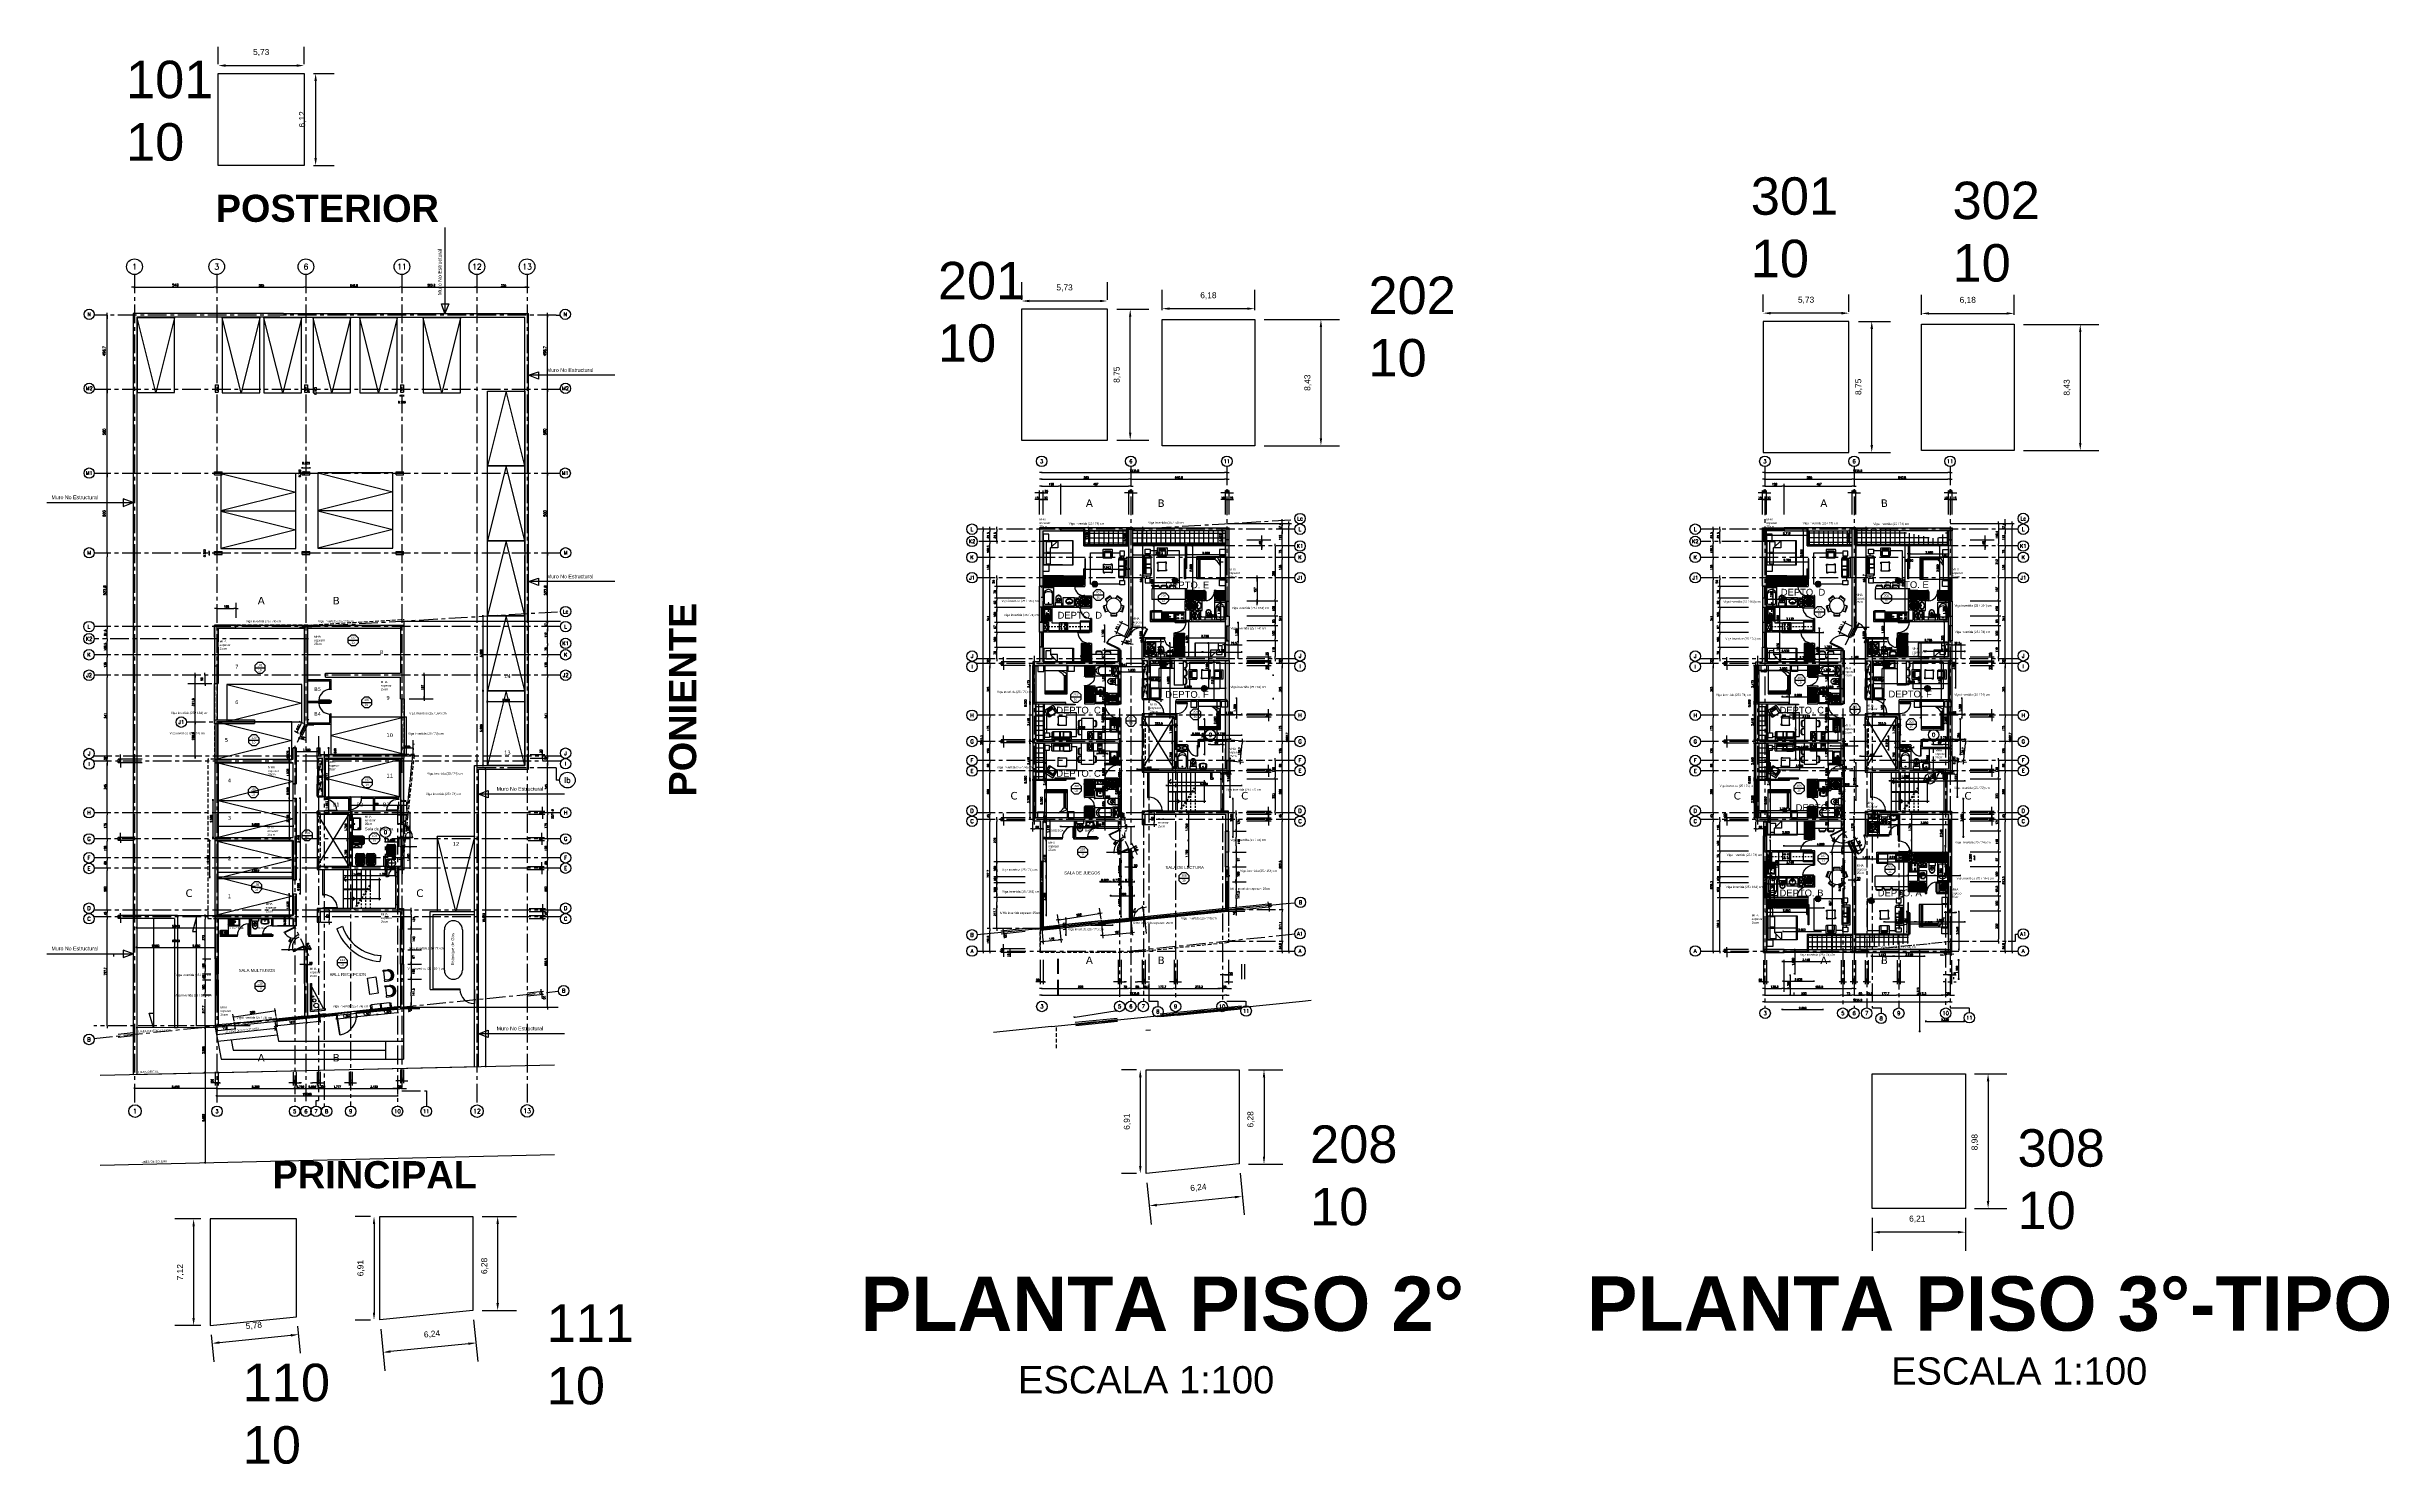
# Model space of a CAD drawing. Header units: millimetres. Extents: x 0 to 223, y -18 to 76.
# Drawn here: x 66.9 to 223.2, y -18.4 to 76.2 of the extents above; entities that cross this region are included whole.
import ezdxf
from ezdxf.enums import TextEntityAlignment as Align

# ---------------------------------------------------------------- set-up
doc = ezdxf.new("R2010")
doc.units = ezdxf.units.MM
for name, pattern in [('ACAD_ISO04W100', [30, 24, -3, 0, -3]), ('CENTER', [2, 1.25, -0.25, 0.25, -0.25]), ('HIDDEN', [0.375, 0.25, -0.125]), ('HIDDEN2', [0.1875, 0.125, -0.0625])]:
    doc.linetypes.add(name, pattern=pattern)
for name, color, linetype in [('0 Tabiques-Muros', 6, 'Continuous'), ('01', 1, 'Continuous'), ('02', 2, 'Continuous'), ('03', 3, 'Continuous'), ('04', 4, 'Continuous'), ('06', 6, 'Continuous'), ('BORDE DE LOSAS', 3, 'Continuous'), ('Capa1', 8, 'Continuous'), ('COTAS', 1, 'Continuous'), ('COTAS1', 2, 'Continuous'), ('Cotas2', 1, 'Continuous'), ('EJES', 1, 'CENTER'), ('GRIS', 9, 'Continuous'), ('Layer1', 40, 'Continuous'), ('LOSAS', 7, 'Continuous'), ('Muebles', 2, 'Continuous'), ('MUROS_EST', 5, 'Continuous'), ('PISOS', 8, 'Continuous'), ('PUERTAS', 1, 'Continuous'), ('Textos', 2, 'Continuous'), ('VIGAS', 3, 'Continuous'), ('VIGAS_1', 2, 'Continuous')]:
    doc.layers.add(name, color=color, linetype=linetype)
doc.styles.add('Arial', font='arial.ttf')
doc.styles.add('INTERARQ', font='ROMANS.SHX')
doc.styles.add('ROMAND', font='romand', dxfattribs={"height": 31.5})
doc.styles.add('ROMANS', font='romans.shx', dxfattribs={"height": 16.875})
doc.styles.get("Standard").update_dxf_attribs({"font": 'arial.ttf'})
doc.dimstyles.new('ESCALA_1-50', dxfattribs={"dimtxt": 0.13, "dimasz": 0.05, "dimexe": 0.18, "dimexo": 0.0625, "dimgap": 0.04, "dimtad": 1, "dimdec": 3, "dimzin": 0, "dimdsep": 46, "dimtxsty": 'INTERARQ', "dimblk": 'DIMTICK', "dimcen": 0.09, "dimse1": 1, "dimse2": 1, "dimclrd": 1, "dimclre": 1, "dimclrt": 2, "dimadec": 0, "dimazin": 0, "dimtfac": 4.5, "dimtdec": 3, "dimtofl": 0, "dimtmove": 2, "dimatfit": 3, "dimldrblk": 'DIMTICK', "dimfxl": 1, "dimtolj": 1, "dimtzin": 0, "dimarcsym": 0})
doc.dimstyles.new('ISO-25', dxfattribs={"dimtxt": 2.5, "dimasz": 2.5, "dimexe": 1.25, "dimexo": 0.625, "dimtad": 1, "dimtxsty": 'Standard', "dimcen": 2.5, "dimadec": 0, "dimazin": 0, "dimtfac": 1, "dimtmove": 0, "dimatfit": 3, "dimfxl": 1, "dimarcsym": 0})
pattern_1 = [(90, (-716.64943, 1114.07416), (-0.3175, 1e-16), []), (180, (-716.64943, 1114.07416), (-1e-16, -0.3175), [])]
pattern_2 = [(90, (-671.1504, 1135.06427), (-0.3175, 1e-16), []), (180, (-671.1504, 1135.06427), (-1e-16, -0.3175), [])]
pattern_3 = [(90, (-639.5118, 1135.06427), (-0.3175, 1e-16), []), (180, (-639.5118, 1135.06427), (-1e-16, -0.3175), [])]
pattern_4 = [(0, (-502.166776, 1168.92659), (0, 0.028575), [])]
pattern_5 = [(25, (0, 0), (-0.0118333113, 0.025376618), [])]
pattern_6 = [(0, (0, 0), (0, 6.985), [5.08, -1.905]), (90, (0, 0), (-6.985, 4e-16), [5.08, -1.905])]

# ---------------------------------------------------------------- blocks, each defined once
blk = doc.blocks.new('P_65')
at = {"color": 9}
blk.add_arc((-0.01, 0.06), 0.622, 93.9051, 179.909, dxfattribs=at)
at = {"layer": 'PUERTAS'}
for points in [[(-0.65, 0), (-0.62, 0), (-0.62, 0.02), (-0.63, 0.02), (-0.63, 0.06), (-0.65, 0.06)], [(0, 0.06), (-0.02, 0.06), (-0.02, 0.02), (-0.02, 0.02), (-0.02, 0), (0, 0)]]:
    blk.add_lwpolyline(points, dxfattribs=at)
blk.add_lwpolyline([(-0.02, 0.06), (-0.05, 0.06), (-0.05, 0.68), (-0.02, 0.68)], close=True, dxfattribs=at)
blk = doc.blocks.new('P_75')
at = {"color": 9}
blk.add_arc((-0.01, 0.06), 0.722, 93.336, 179.9333, dxfattribs=at)
at = {"layer": 'PUERTAS'}
for points in [[(-0.75, 0), (-0.73, 0), (-0.73, 0.02), (-0.73, 0.02), (-0.73, 0.06), (-0.75, 0.06)], [(0, 0.06), (-0.02, 0.06), (-0.02, 0.02), (-0.02, 0.02), (-0.02, 0), (0, 0)]]:
    blk.add_lwpolyline(points, dxfattribs=at)
blk.add_lwpolyline([(-0.02, 0.06), (-0.05, 0.06), (-0.05, 0.78), (-0.02, 0.78)], close=True, dxfattribs=at)
blk = doc.blocks.new('LAVPLATO')
for p, q in [((-0.38, -0.44), (-0.38, -0.06)), ((-0.34, -0.02), (0.34, -0.02)), ((0.34, -0.48), (-0.34, -0.48)), ((0.03, -0.18), (0.36, -0.18)), ((0.03, -0.21), (0.36, -0.21)), ((0.03, -0.24), (0.36, -0.24)), ((0.03, -0.27), (0.36, -0.27)), ((0.03, -0.3), (0.36, -0.3)), ((0.03, -0.33), (0.36, -0.33)), ((0.03, -0.33), (0.36, -0.33)), ((0.04, -0.13), (0.35, -0.13)), ((0.04, -0.15), (0.36, -0.15)), ((0.04, -0.36), (0.35, -0.36)), ((0.04, -0.36), (0.35, -0.36)), ((0.04, -0.39), (0.35, -0.39)), ((0.05, -0.1), (0.35, -0.1)), ((0.06, -0.42), (0.33, -0.42)), ((0.07, -0.07), (0.32, -0.07)), ((0.38, -0.06), (0.38, -0.44))]:
    blk.add_line(p, q)
blk.add_lwpolyline([(-0.4, 0), (0.4, 0), (0.4, -0.5), (-0.4, -0.5)], close=True)
blk.add_lwpolyline([(-0.3, -0.07), (-0.04, -0.07, -0.414214), (0.01, -0.12), (0.01, -0.4, -0.414214), (-0.04, -0.45), (-0.3, -0.45, -0.414214), (-0.35, -0.4), (-0.35, -0.12, -0.414214)], format="xyb", close=True)
for centre, radius in [((-0.08, -0.22), 0.038), ((-0.08, -0.22), 0.0275), ((0.02, -0.06), 0.0175)]:
    blk.add_circle(centre, radius)
for centre, radius, start, end in [((-0.34, -0.06), 0.04, 90, 180), ((-0.34, -0.44), 0.04, 180, 270), ((0.11, -0.37), 0.075, 233.5695, 263.0207), ((0.2, -0.8), 0.75, 83.0207, 96.9793), ((0.2, 0.3), 0.75, 263.0207, 276.9793), ((0.28, -0.37), 0.075, 276.9793, 306.4305), ((0.34, -0.06), 0.04, 360, 90), ((0.34, -0.44), 0.04, 270, 360)]:
    blk.add_arc(centre, radius, start, end)
blk = doc.blocks.new('cocina_2platos')
for p, q in [((-0.2, -0.14), (-0.17, -0.14)), ((-0.2, -0.36), (-0.17, -0.36)), ((-0.17, -0.08), (-0.15, -0.11)), ((-0.17, -0.2), (-0.15, -0.17)), ((-0.17, -0.3), (-0.15, -0.33)), ((-0.17, -0.42), (-0.15, -0.39)), ((-0.1, -0.08), (-0.12, -0.11)), ((-0.1, -0.2), (-0.12, -0.17)), ((-0.1, -0.3), (-0.12, -0.33)), ((-0.1, -0.42), (-0.12, -0.39)), ((-0.07, -0.14), (-0.1, -0.14)), ((-0.07, -0.36), (-0.1, -0.36))]:
    blk.add_line(p, q)
blk.add_lwpolyline([(-0.27, -0.45), (-0.27, -0.05, -0.414214), (-0.22, 0), (-0.05, 0, -0.414214), (0, -0.05), (0, -0.45, -0.414214), (-0.05, -0.5), (-0.22, -0.5, -0.414214)], format="xyb", close=True)
at = {"color": 9}
blk.add_lwpolyline([(-0.25, -0.45), (-0.25, -0.05, -0.414214), (-0.22, -0.02), (-0.05, -0.02, -0.414214), (-0.02, -0.05), (-0.02, -0.45, -0.414214), (-0.05, -0.47), (-0.22, -0.47, -0.414214)], format="xyb", close=True, dxfattribs=at)
for centre, radius in [((-0.14, -0.14), 0.055), ((-0.14, -0.36), 0.05)]:
    blk.add_circle(centre, radius)
blk = doc.blocks.new('LAV')
for points in [[(0.02, 0.23, 0.391789), (0, 0.2), (0, -0.2, 0.391789), (0.02, -0.23, 0.034091), (0.3, -0.25, 0.338711), (0.35, -0.21, 0.172497), (0.35, 0.21, 0.338711), (0.3, 0.25, 0.034091)], [(0.09, 0.19, 0.391789), (0.08, 0.17), (0.08, -0.17, 0.391789), (0.09, -0.19, 0.034091), (0.29, -0.2, 0.338711), (0.33, -0.18, 0.152745), (0.33, 0.18, 0.338711), (0.29, 0.2, 0.034091)]]:
    blk.add_lwpolyline(points, format="xyb", close=True)
blk.add_lwpolyline([(0.03, 0.22, 0.391789), (0.01, 0.2), (0.01, -0.2, 0.391789), (0.03, -0.22)], format="xyb")
for centre, radius in [((0.05, 0.09), 0.0147), ((0.05, 0), 0.0172), ((0.17, 0), 0.0225), ((0.05, -0.09), 0.0147)]:
    blk.add_circle(centre, radius)
blk = doc.blocks.new('EJE-1')
at = {"color": 3, "linetype": 'Continuous'}
blk.add_circle((0, 0), 35, dxfattribs=at)
at = {"color": 5, "linetype": 'Continuous', "style": 'ROMAND'}
blk.add_attdef('0', text='', height=25, dxfattribs=at).set_placement((0, 0), align=Align.MIDDLE)
blk = doc.blocks.new('TICK1')
at = {"color": 2}
for points in [[(0, 0), (-1, 0)], [(0, 0), (1, 0)]]:
    blk.add_lwpolyline(points, dxfattribs=at)
at = {"color": 2, "const_width": 0.2}
blk.add_lwpolyline([(-0.3, -0.3), (0.3, 0.3)], dxfattribs=at)
blk = doc.blocks.new('DIMTICK')
at = {"color": 1}
for p, q in [((-1, 0), (1, 0)), ((0, 1), (0, -1))]:
    blk.add_line(p, q, dxfattribs=at)
at = {"color": 3, "const_width": 0.141}
blk.add_lwpolyline([(0.7, 0.7), (-0.7, -0.7)], dxfattribs=at)
blk = doc.blocks.new('*D121')
at = {"layer": 'COTAS', "color": 1, "lineweight": -2, "transparency": 16777216}
blk.add_line((83.04, 29.4), (83.04, 28.63), dxfattribs=at)
at = {"layer": 'Defpoints', "color": 0, "transparency": 16777216}
for p in [(83.04, 28.58), (83.4, 29.45), (83.4, 28.58)]:
    blk.add_point(p, dxfattribs=at)
at = {"layer": 'COTAS', "color": 1, "lineweight": -2, "transparency": 16777216, "xscale": 0.05, "yscale": 0.05, "zscale": 0.05}
for p, rotation in [((83.04, 29.45), 90), ((83.04, 28.58), 270)]:
    blk.add_blockref('DIMTICK', p, dxfattribs=dict(at, rotation=rotation))
at = {"layer": 'COTAS', "color": 2, "transparency": 16777216, "insert": (82.94, 29.01), "char_height": 0.13, "attachment_point": 5, "rotation": 90, "style": 'INTERARQ'}
blk.add_mtext('\\A1;0.870', dxfattribs=at)
blk = doc.blocks.new('*D122')
at = {"layer": 'COTAS', "color": 1, "lineweight": -2, "transparency": 16777216}
blk.add_line((83.04, 28.53), (83.04, 27.1), dxfattribs=at)
at = {"layer": 'Defpoints', "color": 0, "transparency": 16777216}
for p in [(83.4, 28.58), (83.04, 27.05), (83.4, 27.05)]:
    blk.add_point(p, dxfattribs=at)
at = {"layer": 'COTAS', "color": 1, "lineweight": -2, "transparency": 16777216, "xscale": 0.05, "yscale": 0.05, "zscale": 0.05}
for p, rotation in [((83.04, 28.58), 90), ((83.04, 27.05), 270)]:
    blk.add_blockref('DIMTICK', p, dxfattribs=dict(at, rotation=rotation))
at = {"layer": 'COTAS', "color": 2, "transparency": 16777216, "insert": (82.94, 27.81), "char_height": 0.13, "attachment_point": 5, "rotation": 90, "style": 'INTERARQ'}
blk.add_mtext('\\A1;1.530', dxfattribs=at)
blk = doc.blocks.new('*D123')
at = {"layer": 'COTAS', "color": 1, "lineweight": -2, "transparency": 16777216}
blk.add_line((83.04, 27), (83.04, 26.15), dxfattribs=at)
at = {"layer": 'Defpoints', "color": 0, "transparency": 16777216}
for p in [(83.4, 27.05), (83.04, 26.1), (83.3, 26.1)]:
    blk.add_point(p, dxfattribs=at)
at = {"layer": 'COTAS', "color": 1, "lineweight": -2, "transparency": 16777216, "xscale": 0.05, "yscale": 0.05, "zscale": 0.05}
for p, rotation in [((83.04, 27.05), 90), ((83.04, 26.1), 270)]:
    blk.add_blockref('DIMTICK', p, dxfattribs=dict(at, rotation=rotation))
at = {"layer": 'COTAS', "color": 2, "transparency": 16777216, "insert": (82.94, 26.57), "char_height": 0.13, "attachment_point": 5, "rotation": 90, "style": 'INTERARQ'}
blk.add_mtext('\\A1;0.950', dxfattribs=at)
blk = doc.blocks.new('*D124')
at = {"layer": 'COTAS', "color": 1, "lineweight": -2, "transparency": 16777216}
blk.add_line((83.04, 26.05), (83.04, 23.43), dxfattribs=at)
at = {"layer": 'Defpoints', "color": 0, "transparency": 16777216}
for p in [(83.3, 26.1), (83.04, 23.38), (83.4, 23.38)]:
    blk.add_point(p, dxfattribs=at)
at = {"layer": 'COTAS', "color": 1, "lineweight": -2, "transparency": 16777216, "xscale": 0.05, "yscale": 0.05, "zscale": 0.05}
for p, rotation in [((83.04, 26.1), 90), ((83.04, 23.38), 270)]:
    blk.add_blockref('DIMTICK', p, dxfattribs=dict(at, rotation=rotation))
at = {"layer": 'COTAS', "color": 2, "transparency": 16777216, "insert": (82.94, 24.74), "char_height": 0.13, "attachment_point": 5, "rotation": 90, "style": 'INTERARQ'}
blk.add_mtext('\\A1;2.720', dxfattribs=at)
blk = doc.blocks.new('*D125')
at = {"layer": 'COTAS', "color": 1, "lineweight": -2, "transparency": 16777216}
blk.add_line((83.04, 19.66), (83.04, 18.23), dxfattribs=at)
at = {"layer": 'Defpoints', "color": 0, "transparency": 16777216}
for p in [(83.4, 19.71), (83.04, 18.18), (83.4, 18.18)]:
    blk.add_point(p, dxfattribs=at)
at = {"layer": 'COTAS', "color": 1, "lineweight": -2, "transparency": 16777216, "xscale": 0.05, "yscale": 0.05, "zscale": 0.05}
for p, rotation in [((83.04, 19.71), 90), ((83.04, 18.18), 270)]:
    blk.add_blockref('DIMTICK', p, dxfattribs=dict(at, rotation=rotation))
at = {"layer": 'COTAS', "color": 2, "transparency": 16777216, "insert": (82.94, 18.94), "char_height": 0.13, "attachment_point": 5, "rotation": 90, "style": 'INTERARQ'}
blk.add_mtext('\\A1;1.530', dxfattribs=at)
blk = doc.blocks.new('*D126')
at = {"layer": 'COTAS', "color": 1, "lineweight": -2, "transparency": 16777216}
blk.add_line((83.04, 18.13), (83.04, 17.63), dxfattribs=at)
at = {"layer": 'Defpoints', "color": 0, "transparency": 16777216}
for p in [(83.04, 17.58), (83.3, 17.58), (83.4, 18.18)]:
    blk.add_point(p, dxfattribs=at)
at = {"layer": 'COTAS', "color": 1, "lineweight": -2, "transparency": 16777216, "xscale": 0.05, "yscale": 0.05, "zscale": 0.05}
for p, rotation in [((83.04, 18.18), 90), ((83.04, 17.58), 270)]:
    blk.add_blockref('DIMTICK', p, dxfattribs=dict(at, rotation=rotation))
at = {"layer": 'COTAS', "color": 2, "transparency": 16777216, "insert": (82.74, 17.88), "char_height": 0.13, "attachment_point": 5, "rotation": 90, "style": 'INTERARQ'}
blk.add_mtext('\\A1;0.600', dxfattribs=at)
blk = doc.blocks.new('*D45')
at = {"layer": '02', "color": 1, "lineweight": -2, "transparency": 16777216}
blk.add_line((78.25, 6.23), (90.21, 6.23), dxfattribs=at)
at = {"layer": 'Defpoints', "color": 0, "transparency": 16777216}
for p in [(78.2, 6.23), (90.26, 6.23), (90.26, 6.23)]:
    blk.add_point(p, dxfattribs=at)
at = {"layer": '02', "color": 1, "lineweight": -2, "transparency": 16777216, "xscale": 0.05, "yscale": 0.05, "zscale": 0.05, "rotation": 180}
blk.add_blockref('DIMTICK', (78.2, 6.23), dxfattribs=at)
at = {"layer": '02', "color": 1, "lineweight": -2, "transparency": 16777216, "xscale": 0.05, "yscale": 0.05, "zscale": 0.05}
blk.add_blockref('DIMTICK', (90.26, 6.23), dxfattribs=at)
at = {"layer": '02', "color": 2, "transparency": 16777216, "insert": (84.23, 6.34), "char_height": 0.13, "attachment_point": 5, "style": 'INTERARQ'}
blk.add_mtext('\\A1;12.058', dxfattribs=at)
blk = doc.blocks.new('*D46')
at = {"layer": '02', "color": 1, "lineweight": -2, "transparency": 16777216}
blk.add_line((78.25, 6.73), (83.35, 6.73), dxfattribs=at)
at = {"layer": 'Defpoints', "color": 0, "transparency": 16777216}
for p in [(78.2, 6.73), (83.4, 6.73), (83.4, 6.73)]:
    blk.add_point(p, dxfattribs=at)
at = {"layer": '02', "color": 1, "lineweight": -2, "transparency": 16777216, "xscale": 0.05, "yscale": 0.05, "zscale": 0.05, "rotation": 180}
blk.add_blockref('DIMTICK', (78.2, 6.73), dxfattribs=at)
at = {"layer": '02', "color": 1, "lineweight": -2, "transparency": 16777216, "xscale": 0.05, "yscale": 0.05, "zscale": 0.05}
blk.add_blockref('DIMTICK', (83.4, 6.73), dxfattribs=at)
at = {"layer": '02', "color": 2, "transparency": 16777216, "insert": (80.8, 6.84), "char_height": 0.13, "attachment_point": 5, "style": 'INTERARQ'}
blk.add_mtext('\\A1;5.200', dxfattribs=at)
blk = doc.blocks.new('*D47')
at = {"layer": '02', "color": 1, "lineweight": -2, "transparency": 16777216}
blk.add_line((83.45, 6.73), (84.1, 6.73), dxfattribs=at)
at = {"layer": 'Defpoints', "color": 0, "transparency": 16777216}
for p in [(83.4, 6.73), (84.15, 6.73), (84.15, 6.73)]:
    blk.add_point(p, dxfattribs=at)
at = {"layer": '02', "color": 1, "lineweight": -2, "transparency": 16777216, "xscale": 0.05, "yscale": 0.05, "zscale": 0.05, "rotation": 180}
blk.add_blockref('DIMTICK', (83.4, 6.73), dxfattribs=at)
at = {"layer": '02', "color": 1, "lineweight": -2, "transparency": 16777216, "xscale": 0.05, "yscale": 0.05, "zscale": 0.05}
blk.add_blockref('DIMTICK', (84.15, 6.73), dxfattribs=at)
at = {"layer": '02', "color": 2, "transparency": 16777216, "insert": (83.78, 6.84), "char_height": 0.13, "attachment_point": 5, "style": 'INTERARQ'}
blk.add_mtext('\\A1;0.750', dxfattribs=at)
blk = doc.blocks.new('*D48')
at = {"layer": '02', "color": 1, "lineweight": -2, "transparency": 16777216}
blk.add_line((84.2, 6.73), (84.95, 6.73), dxfattribs=at)
at = {"layer": 'Defpoints', "color": 0, "transparency": 16777216}
for p in [(84.15, 6.73), (85, 6.73), (85, 6.73)]:
    blk.add_point(p, dxfattribs=at)
at = {"layer": '02', "color": 1, "lineweight": -2, "transparency": 16777216, "xscale": 0.05, "yscale": 0.05, "zscale": 0.05, "rotation": 180}
blk.add_blockref('DIMTICK', (84.15, 6.73), dxfattribs=at)
at = {"layer": '02', "color": 1, "lineweight": -2, "transparency": 16777216, "xscale": 0.05, "yscale": 0.05, "zscale": 0.05}
blk.add_blockref('DIMTICK', (85, 6.73), dxfattribs=at)
at = {"layer": '02', "color": 2, "transparency": 16777216, "insert": (84.58, 6.84), "char_height": 0.13, "attachment_point": 5, "style": 'INTERARQ'}
blk.add_mtext('\\A1;0.850', dxfattribs=at)
blk = doc.blocks.new('*D49')
at = {"layer": '02', "color": 1, "lineweight": -2, "transparency": 16777216}
blk.add_line((85.05, 6.73), (85.31, 6.73), dxfattribs=at)
at = {"layer": 'Defpoints', "color": 0, "transparency": 16777216}
for p in [(85, 6.73), (85.36, 6.73), (85.36, 6.73)]:
    blk.add_point(p, dxfattribs=at)
at = {"layer": '02', "color": 1, "lineweight": -2, "transparency": 16777216, "xscale": 0.05, "yscale": 0.05, "zscale": 0.05, "rotation": 180}
blk.add_blockref('DIMTICK', (85, 6.73), dxfattribs=at)
at = {"layer": '02', "color": 1, "lineweight": -2, "transparency": 16777216, "xscale": 0.05, "yscale": 0.05, "zscale": 0.05}
blk.add_blockref('DIMTICK', (85.36, 6.73), dxfattribs=at)
at = {"layer": '02', "color": 2, "transparency": 16777216, "insert": (85.18, 6.85), "char_height": 0.13, "attachment_point": 5, "style": 'INTERARQ'}
blk.add_mtext('\\A1;0.358', dxfattribs=at)
blk = doc.blocks.new('*D50')
at = {"layer": '02', "color": 1, "lineweight": -2, "transparency": 16777216}
blk.add_line((85.41, 6.73), (87.09, 6.73), dxfattribs=at)
at = {"layer": 'Defpoints', "color": 0, "transparency": 16777216}
for p in [(85.36, 6.73), (87.14, 6.73), (87.14, 6.73)]:
    blk.add_point(p, dxfattribs=at)
at = {"layer": '02', "color": 1, "lineweight": -2, "transparency": 16777216, "xscale": 0.05, "yscale": 0.05, "zscale": 0.05, "rotation": 180}
blk.add_blockref('DIMTICK', (85.36, 6.73), dxfattribs=at)
at = {"layer": '02', "color": 1, "lineweight": -2, "transparency": 16777216, "xscale": 0.05, "yscale": 0.05, "zscale": 0.05}
blk.add_blockref('DIMTICK', (87.14, 6.73), dxfattribs=at)
at = {"layer": '02', "color": 2, "transparency": 16777216, "insert": (86.25, 6.84), "char_height": 0.13, "attachment_point": 5, "style": 'INTERARQ'}
blk.add_mtext('\\A1;1.777', dxfattribs=at)
blk = doc.blocks.new('*D51')
at = {"layer": '02', "color": 1, "lineweight": -2, "transparency": 16777216}
blk.add_line((87.19, 6.73), (90.21, 6.73), dxfattribs=at)
at = {"layer": 'Defpoints', "color": 0, "transparency": 16777216}
for p in [(87.14, 6.73), (90.26, 6.73), (90.26, 6.73)]:
    blk.add_point(p, dxfattribs=at)
at = {"layer": '02', "color": 1, "lineweight": -2, "transparency": 16777216, "xscale": 0.05, "yscale": 0.05, "zscale": 0.05, "rotation": 180}
blk.add_blockref('DIMTICK', (87.14, 6.73), dxfattribs=at)
at = {"layer": '02', "color": 1, "lineweight": -2, "transparency": 16777216, "xscale": 0.05, "yscale": 0.05, "zscale": 0.05}
blk.add_blockref('DIMTICK', (90.26, 6.73), dxfattribs=at)
at = {"layer": '02', "color": 2, "transparency": 16777216, "insert": (88.7, 6.84), "char_height": 0.13, "attachment_point": 5, "style": 'INTERARQ'}
blk.add_mtext('\\A1;3.123', dxfattribs=at)
blk = doc.blocks.new('*D95')
at = {"layer": 'Defpoints', "color": 0, "transparency": 16777216}
for p in [(83.46, 17.44), (82.53, 15.96), (83.33, 16.74), (84.15, 15.96), (84.34, 15.57)]:
    blk.add_point(p, dxfattribs=at)
at = {"layer": 'GRIS', "color": 1, "lineweight": -2, "transparency": 16777216}
blk.add_arc((84.15, 15.96), 1.13, 117.7861, 177.4694, dxfattribs=at)
at = {"layer": 'GRIS', "color": 1, "lineweight": -2, "transparency": 16777216, "xscale": 0.05, "yscale": 0.05, "zscale": 0.05}
for p, rotation in [((83.02, 15.96), 268.7347134070694), ((83.67, 16.99), 26.52082801187991)]:
    blk.add_blockref('DIMTICK', p, dxfattribs=dict(at, rotation=rotation))
at = {"layer": 'GRIS', "color": 2, "transparency": 16777216, "insert": (83.11, 16.63), "char_height": 0.13, "attachment_point": 5, "rotation": 57.6278, "style": 'INTERARQ'}
blk.add_mtext('\\A1;65°', dxfattribs=at)
blk = doc.blocks.new('*D96')
at = {"layer": 'Defpoints', "color": 0, "transparency": 16777216}
for p in [(84.14, 16.22), (84.25, 16.01), (84.33, 16.05)]:
    blk.add_point(p, dxfattribs=at)
at = {"layer": 'GRIS', "color": 1, "lineweight": -2, "transparency": 16777216}
blk.add_line((84.25, 16.22), (84.31, 16.09), dxfattribs=at)
at = {"layer": 'GRIS', "color": 1, "lineweight": -2, "transparency": 16777216, "xscale": 0.05, "yscale": 0.05, "zscale": 0.05}
for p, rotation in [((84.23, 16.26), 115.2555414190037), ((84.33, 16.05), 295.2555414190036)]:
    blk.add_blockref('DIMTICK', p, dxfattribs=dict(at, rotation=rotation))
at = {"layer": 'GRIS', "color": 2, "transparency": 16777216, "insert": (84.37, 16.2), "char_height": 0.13, "attachment_point": 5, "rotation": 295.2555, "style": 'INTERARQ'}
blk.add_mtext('\\A1;0.236', dxfattribs=at)
blk = doc.blocks.new('*D38')
at = {"layer": 'COTAS', "color": 1, "lineweight": -2, "transparency": 16777216}
blk.add_line((89.51, 23.18), (90.21, 23.18), dxfattribs=at)
at = {"layer": 'Defpoints', "color": 0, "transparency": 16777216}
for p in [(89.46, 23.18), (90.26, 23.18), (90.26, 23.18)]:
    blk.add_point(p, dxfattribs=at)
at = {"layer": 'COTAS', "color": 1, "lineweight": -2, "transparency": 16777216, "xscale": 0.05, "yscale": 0.05, "zscale": 0.05, "rotation": 180}
blk.add_blockref('DIMTICK', (89.46, 23.18), dxfattribs=at)
at = {"layer": 'COTAS', "color": 1, "lineweight": -2, "transparency": 16777216, "xscale": 0.05, "yscale": 0.05, "zscale": 0.05}
blk.add_blockref('DIMTICK', (90.26, 23.18), dxfattribs=at)
at = {"layer": 'COTAS', "color": 2, "transparency": 16777216, "insert": (89.86, 23.29), "char_height": 0.13, "attachment_point": 5, "style": 'INTERARQ'}
blk.add_mtext('\\A1;0.800', dxfattribs=at)
blk = doc.blocks.new('*D97')
at = {"layer": 'COTAS', "color": 1, "lineweight": -2, "transparency": 16777216}
blk.add_line((91.1, 25.08), (91.1, 22.9), dxfattribs=at)
at = {"layer": 'Defpoints', "color": 0, "transparency": 16777216}
for p in [(90.26, 25.13), (90.28, 22.85), (91.1, 22.85)]:
    blk.add_point(p, dxfattribs=at)
at = {"layer": 'COTAS', "color": 1, "lineweight": -2, "transparency": 16777216, "xscale": 0.05, "yscale": 0.05, "zscale": 0.05}
for p, rotation in [((91.1, 25.13), 90), ((91.1, 22.85), 270)]:
    blk.add_blockref('DIMTICK', p, dxfattribs=dict(at, rotation=rotation))
at = {"layer": 'COTAS', "color": 2, "transparency": 16777216, "insert": (91, 23.99), "char_height": 0.13, "attachment_point": 5, "rotation": 90, "style": 'INTERARQ'}
blk.add_mtext('\\A1;2.280', dxfattribs=at)
blk = doc.blocks.new('*D98')
at = {"layer": 'COTAS', "color": 1, "lineweight": -2, "transparency": 16777216}
blk.add_line((91.1, 22.8), (91.1, 21.48), dxfattribs=at)
at = {"layer": 'Defpoints', "color": 0, "transparency": 16777216}
for p in [(90.28, 22.85), (90.26, 21.43), (91.1, 21.43)]:
    blk.add_point(p, dxfattribs=at)
at = {"layer": 'COTAS', "color": 1, "lineweight": -2, "transparency": 16777216, "xscale": 0.05, "yscale": 0.05, "zscale": 0.05}
for p, rotation in [((91.1, 22.85), 90), ((91.1, 21.43), 270)]:
    blk.add_blockref('DIMTICK', p, dxfattribs=dict(at, rotation=rotation))
at = {"layer": 'COTAS', "color": 2, "transparency": 16777216, "insert": (91, 22.14), "char_height": 0.13, "attachment_point": 5, "rotation": 90, "style": 'INTERARQ'}
blk.add_mtext('\\A1;1.420', dxfattribs=at)
blk = doc.blocks.new('*D99')
at = {"layer": 'COTAS', "color": 1, "lineweight": -2, "transparency": 16777216}
blk.add_line((85.67, 29.4), (85.67, 28.95), dxfattribs=at)
at = {"layer": 'Defpoints', "color": 0, "transparency": 16777216}
for p in [(84.9, 29.45), (84.9, 28.9), (85.67, 28.9)]:
    blk.add_point(p, dxfattribs=at)
at = {"layer": 'COTAS', "color": 1, "lineweight": -2, "transparency": 16777216, "xscale": 0.05, "yscale": 0.05, "zscale": 0.05}
for p, rotation in [((85.67, 29.45), 90), ((85.67, 28.9), 270)]:
    blk.add_blockref('DIMTICK', p, dxfattribs=dict(at, rotation=rotation))
at = {"layer": 'COTAS', "color": 2, "transparency": 16777216, "insert": (86.1, 29.17), "char_height": 0.13, "attachment_point": 5, "rotation": 90, "style": 'INTERARQ'}
blk.add_mtext('\\A1;0.550', dxfattribs=at)
blk = doc.blocks.new('*D100')
at = {"layer": 'COTAS', "color": 1, "lineweight": -2, "transparency": 16777216}
blk.add_line((85.67, 28.85), (85.67, 26.23), dxfattribs=at)
at = {"layer": 'Defpoints', "color": 0, "transparency": 16777216}
for p in [(84.9, 28.9), (85.36, 26.18), (85.67, 26.18)]:
    blk.add_point(p, dxfattribs=at)
at = {"layer": 'COTAS', "color": 1, "lineweight": -2, "transparency": 16777216, "xscale": 0.05, "yscale": 0.05, "zscale": 0.05}
for p, rotation in [((85.67, 28.9), 90), ((85.67, 26.18), 270)]:
    blk.add_blockref('DIMTICK', p, dxfattribs=dict(at, rotation=rotation))
at = {"layer": 'COTAS', "color": 2, "transparency": 16777216, "insert": (85.56, 27.54), "char_height": 0.13, "attachment_point": 5, "rotation": 90, "style": 'INTERARQ'}
blk.add_mtext('\\A1;2.717', dxfattribs=at)
blk = doc.blocks.new('*D101')
at = {"layer": 'COTAS1', "color": 1, "lineweight": -2, "transparency": 16777216}
blk.add_line((85.67, 26.13), (85.67, 25.18), dxfattribs=at)
at = {"layer": 'Defpoints', "color": 0, "transparency": 16777216}
for p in [(85.36, 26.18), (85.36, 25.13), (85.67, 25.13)]:
    blk.add_point(p, dxfattribs=at)
at = {"layer": 'COTAS1', "color": 1, "lineweight": -2, "transparency": 16777216, "xscale": 0.05, "yscale": 0.05, "zscale": 0.05}
for p, rotation in [((85.67, 26.18), 90), ((85.67, 25.13), 270)]:
    blk.add_blockref('DIMTICK', p, dxfattribs=dict(at, rotation=rotation))
at = {"layer": 'COTAS1', "color": 2, "transparency": 16777216, "insert": (85.56, 25.65), "char_height": 0.13, "attachment_point": 5, "rotation": 90, "style": 'INTERARQ'}
blk.add_mtext('\\A1;1.053', dxfattribs=at)
blk = doc.blocks.new('*D102')
at = {"layer": 'COTAS', "color": 1, "lineweight": -2, "transparency": 16777216}
blk.add_line((87.19, 25.62), (90.43, 25.62), dxfattribs=at)
at = {"layer": 'Defpoints', "color": 0, "transparency": 16777216}
for p in [(87.14, 25.23), (90.48, 25.62), (90.48, 25.23)]:
    blk.add_point(p, dxfattribs=at)
at = {"layer": 'COTAS', "color": 1, "lineweight": -2, "transparency": 16777216, "xscale": 0.05, "yscale": 0.05, "zscale": 0.05, "rotation": 180}
blk.add_blockref('DIMTICK', (87.14, 25.62), dxfattribs=at)
at = {"layer": 'COTAS', "color": 1, "lineweight": -2, "transparency": 16777216, "xscale": 0.05, "yscale": 0.05, "zscale": 0.05}
blk.add_blockref('DIMTICK', (90.48, 25.62), dxfattribs=at)
at = {"layer": 'COTAS', "color": 2, "transparency": 16777216, "insert": (88.81, 25.71), "char_height": 0.1, "attachment_point": 5, "style": 'INTERARQ'}
blk.add_mtext('\\A1;3.339', dxfattribs=at)
blk = doc.blocks.new('*D103')
at = {"layer": 'COTAS1', "color": 1, "lineweight": -2, "transparency": 16777216}
blk.add_line((90.53, 25.62), (90.84, 25.62), dxfattribs=at)
at = {"layer": 'Defpoints', "color": 0, "transparency": 16777216}
for p in [(90.48, 25.23), (90.89, 25.62), (90.89, 25.13)]:
    blk.add_point(p, dxfattribs=at)
at = {"layer": 'COTAS1', "color": 1, "lineweight": -2, "transparency": 16777216, "xscale": 0.05, "yscale": 0.05, "zscale": 0.05, "rotation": 180}
blk.add_blockref('DIMTICK', (90.48, 25.62), dxfattribs=at)
at = {"layer": 'COTAS1', "color": 1, "lineweight": -2, "transparency": 16777216, "xscale": 0.05, "yscale": 0.05, "zscale": 0.05}
blk.add_blockref('DIMTICK', (90.89, 25.62), dxfattribs=at)
at = {"layer": 'COTAS1', "color": 2, "transparency": 16777216, "insert": (90.68, 25.91), "char_height": 0.1, "attachment_point": 5, "style": 'INTERARQ'}
blk.add_mtext('\\A1;0.411', dxfattribs=at)
blk = doc.blocks.new('*D104')
at = {"layer": 'COTAS', "color": 1, "lineweight": -2, "transparency": 16777216}
blk.add_line((90.61, 29.45), (91.24, 29.45), dxfattribs=at)
at = {"layer": 'Defpoints', "color": 0, "transparency": 16777216}
for p in [(90.56, 28.9), (91.29, 29.45), (91.29, 28.9)]:
    blk.add_point(p, dxfattribs=at)
at = {"layer": 'COTAS', "color": 1, "lineweight": -2, "transparency": 16777216, "xscale": 0.05, "yscale": 0.05, "zscale": 0.05, "rotation": 180}
blk.add_blockref('DIMTICK', (90.56, 29.45), dxfattribs=at)
at = {"layer": 'COTAS', "color": 1, "lineweight": -2, "transparency": 16777216, "xscale": 0.05, "yscale": 0.05, "zscale": 0.05}
blk.add_blockref('DIMTICK', (91.29, 29.45), dxfattribs=at)
at = {"layer": 'COTAS', "color": 2, "transparency": 16777216, "insert": (90.93, 29.54), "char_height": 0.1, "attachment_point": 5, "style": 'INTERARQ'}
blk.add_mtext('\\A1;0.725', dxfattribs=at)
blk = doc.blocks.new('*D105')
at = {"layer": 'Cotas2', "color": 1, "lineweight": -2, "transparency": 16777216}
blk.add_line((83.57, 30.53), (83.85, 31.09), dxfattribs=at)
at = {"layer": 'Defpoints', "color": 0, "transparency": 16777216}
for p in [(83.83, 30.34), (83.87, 31.14), (84.15, 31)]:
    blk.add_point(p, dxfattribs=at)
at = {"layer": 'Cotas2', "color": 1, "lineweight": -2, "transparency": 16777216, "xscale": 0.05, "yscale": 0.05, "zscale": 0.05}
for p, rotation in [((83.55, 30.48), 243.8852311357516), ((83.87, 31.14), 63.88523113575164)]:
    blk.add_blockref('DIMTICK', p, dxfattribs=dict(at, rotation=rotation))
at = {"layer": 'Cotas2', "color": 2, "transparency": 16777216, "insert": (83.63, 30.85), "char_height": 0.1, "attachment_point": 5, "rotation": 63.8852, "style": 'INTERARQ'}
blk.add_mtext('\\A1;0.731', dxfattribs=at)
blk = doc.blocks.new('*D106')
at = {"layer": 'COTAS', "color": 1, "lineweight": -2, "transparency": 16777216}
blk.add_arc((84.15, 31), 1, 246.744, 267.1412, dxfattribs=at)
at = {"layer": 'Defpoints', "color": 0, "transparency": 16777216}
for p in [(84.15, 61.04), (84.34, 31.39), (83.58, 29.83), (83.85, 30.04), (84.15, 5.55)]:
    blk.add_point(p, dxfattribs=at)
at = {"layer": 'COTAS', "color": 1, "lineweight": -2, "transparency": 16777216, "xscale": 0.05, "yscale": 0.05, "zscale": 0.05}
for p, rotation in [((83.71, 30.1), 155.3146385307757), ((84.15, 30), 358.5705926049848)]:
    blk.add_blockref('DIMTICK', p, dxfattribs=dict(at, rotation=rotation))
at = {"layer": 'COTAS', "color": 2, "transparency": 16777216, "insert": (83.95, 30.13), "char_height": 0.13, "attachment_point": 5, "rotation": 346.9426, "style": 'INTERARQ'}
blk.add_mtext('\\A1;26°', dxfattribs=at)
blk = doc.blocks.new('*D39')
at = {"layer": 'Defpoints', "color": 0, "transparency": 16777216}
for p in [(86.17, 11.67), (87.53, 11.8), (87.56, 11.52)]:
    blk.add_point(p, dxfattribs=at)
at = {"layer": 'GRIS', "color": 1, "lineweight": -2, "transparency": 16777216}
blk.add_line((86.25, 11.38), (87.51, 11.51), dxfattribs=at)
at = {"layer": 'GRIS', "color": 1, "lineweight": -2, "transparency": 16777216, "xscale": 0.05, "yscale": 0.05, "zscale": 0.05}
for p, rotation in [((86.2, 11.38), 185.7917816717861), ((87.56, 11.52), 5.791781671786152)]:
    blk.add_blockref('DIMTICK', p, dxfattribs=dict(at, rotation=rotation))
at = {"layer": 'GRIS', "color": 2, "transparency": 16777216, "insert": (86.87, 11.55), "char_height": 0.13, "attachment_point": 5, "rotation": 5.7918, "style": 'INTERARQ'}
blk.add_mtext('\\A1;1.367', dxfattribs=at)
blk = doc.blocks.new('*D40')
at = {"layer": 'Defpoints', "color": 0, "transparency": 16777216}
for p in [(87.53, 11.8), (88.89, 11.94), (88.92, 11.66)]:
    blk.add_point(p, dxfattribs=at)
at = {"layer": 'GRIS', "color": 1, "lineweight": -2, "transparency": 16777216}
blk.add_line((87.61, 11.52), (88.87, 11.65), dxfattribs=at)
at = {"layer": 'GRIS', "color": 1, "lineweight": -2, "transparency": 16777216, "xscale": 0.05, "yscale": 0.05, "zscale": 0.05}
for p, rotation in [((87.56, 11.52), 185.7917816718062), ((88.92, 11.66), 5.791781671806215)]:
    blk.add_blockref('DIMTICK', p, dxfattribs=dict(at, rotation=rotation))
at = {"layer": 'GRIS', "color": 2, "transparency": 16777216, "insert": (88.23, 11.69), "char_height": 0.13, "attachment_point": 5, "rotation": 5.7918, "style": 'INTERARQ'}
blk.add_mtext('\\A1;1.367', dxfattribs=at)
blk = doc.blocks.new('*D41')
at = {"layer": 'Defpoints', "color": 0, "transparency": 16777216}
for p in [(88.89, 11.94), (90.26, 12.08), (90.29, 11.79)]:
    blk.add_point(p, dxfattribs=at)
at = {"layer": 'GRIS', "color": 1, "lineweight": -2, "transparency": 16777216}
blk.add_line((88.97, 11.66), (90.24, 11.79), dxfattribs=at)
at = {"layer": 'GRIS', "color": 1, "lineweight": -2, "transparency": 16777216, "xscale": 0.05, "yscale": 0.05, "zscale": 0.05}
for p, rotation in [((88.92, 11.66), 185.7917816718062), ((90.29, 11.79), 5.791781671806215)]:
    blk.add_blockref('DIMTICK', p, dxfattribs=dict(at, rotation=rotation))
at = {"layer": 'GRIS', "color": 2, "transparency": 16777216, "insert": (89.6, 11.83), "char_height": 0.13, "attachment_point": 5, "rotation": 5.7918, "style": 'INTERARQ'}
blk.add_mtext('\\A1;1.376', dxfattribs=at)
blk = doc.blocks.new('*D85')
at = {"layer": '02', "color": 1, "lineweight": -2, "transparency": 16777216}
blk.add_line((75.63, 16.14), (78.05, 16.14), dxfattribs=at)
at = {"layer": 'Defpoints', "color": 0, "transparency": 16777216}
for p in [(75.58, 18.28), (78.1, 18.28), (78.1, 16.14)]:
    blk.add_point(p, dxfattribs=at)
at = {"layer": '02', "color": 1, "lineweight": -2, "transparency": 16777216, "xscale": 0.05, "yscale": 0.05, "zscale": 0.05, "rotation": 180}
blk.add_blockref('DIMTICK', (75.58, 16.14), dxfattribs=at)
at = {"layer": '02', "color": 1, "lineweight": -2, "transparency": 16777216, "xscale": 0.05, "yscale": 0.05, "zscale": 0.05}
blk.add_blockref('DIMTICK', (78.1, 16.14), dxfattribs=at)
at = {"layer": '02', "color": 2, "transparency": 16777216, "insert": (76.84, 16.24), "char_height": 0.13, "attachment_point": 5, "style": 'INTERARQ'}
blk.add_mtext('\\A1;2.520', dxfattribs=at)
blk = doc.blocks.new('*D86')
at = {"layer": '01', "color": 1, "lineweight": -2, "transparency": 16777216}
blk.add_line((72.91, 16.14), (75.33, 16.14), dxfattribs=at)
at = {"layer": 'Defpoints', "color": 0, "transparency": 16777216}
for p in [(72.86, 18.08), (75.38, 18.08), (75.38, 16.14)]:
    blk.add_point(p, dxfattribs=at)
at = {"layer": '01', "color": 1, "lineweight": -2, "transparency": 16777216, "xscale": 0.05, "yscale": 0.05, "zscale": 0.05, "rotation": 180}
blk.add_blockref('DIMTICK', (72.86, 16.14), dxfattribs=at)
at = {"layer": '01', "color": 1, "lineweight": -2, "transparency": 16777216, "xscale": 0.05, "yscale": 0.05, "zscale": 0.05}
blk.add_blockref('DIMTICK', (75.38, 16.14), dxfattribs=at)
at = {"layer": '01', "color": 2, "transparency": 16777216, "insert": (74.12, 16.24), "char_height": 0.13, "attachment_point": 5, "style": 'INTERARQ'}
blk.add_mtext('\\A1;2.520', dxfattribs=at)
blk = doc.blocks.new('*D87')
at = {"layer": '01', "color": 1, "lineweight": -2, "transparency": 16777216}
for p, q in [((138.56, 26.7), (138.56, 26.75)), ((138.56, 26.51), (138.56, 26.46))]:
    blk.add_line(p, q, dxfattribs=at)
at = {"layer": 'Defpoints', "color": 0, "transparency": 16777216}
for p in [(138.73, 26.65), (138.56, 26.56), (138.64, 26.56)]:
    blk.add_point(p, dxfattribs=at)
at = {"layer": '01', "color": 1, "lineweight": -2, "transparency": 16777216, "xscale": 0.05, "yscale": 0.05, "zscale": 0.05}
for p, rotation in [((138.56, 26.65), 270), ((138.56, 26.56), 90)]:
    blk.add_blockref('DIMTICK', p, dxfattribs=dict(at, rotation=rotation))
at = {"layer": '01', "color": 2, "transparency": 16777216, "insert": (138.25, 26.61), "char_height": 0.13, "attachment_point": 5, "rotation": 90, "style": 'INTERARQ'}
blk.add_mtext('\\A1;0.090', dxfattribs=at)
blk = doc.blocks.new('*D88')
at = {"layer": '01', "color": 1, "lineweight": -2, "transparency": 16777216}
blk.add_line((138.56, 26.51), (138.56, 25.94), dxfattribs=at)
at = {"layer": 'Defpoints', "color": 0, "transparency": 16777216}
for p in [(138.56, 25.89), (138.64, 26.56), (138.64, 25.89)]:
    blk.add_point(p, dxfattribs=at)
at = {"layer": '01', "color": 1, "lineweight": -2, "transparency": 16777216, "xscale": 0.05, "yscale": 0.05, "zscale": 0.05}
for p, rotation in [((138.56, 26.56), 90), ((138.56, 25.89), 270)]:
    blk.add_blockref('DIMTICK', p, dxfattribs=dict(at, rotation=rotation))
at = {"layer": '01', "color": 2, "transparency": 16777216, "insert": (138.45, 26.22), "char_height": 0.13, "attachment_point": 5, "rotation": 90, "style": 'INTERARQ'}
blk.add_mtext('\\A1;0.675', dxfattribs=at)
blk = doc.blocks.new('*D33')
at = {"layer": '01', "color": 1, "lineweight": -2, "transparency": 16777216}
blk.add_line((138.56, 28.53), (138.56, 26.7), dxfattribs=at)
at = {"layer": 'Defpoints', "color": 0, "transparency": 16777216}
for p in [(138.56, 28.58), (138.56, 26.65), (138.56, 26.65)]:
    blk.add_point(p, dxfattribs=at)
at = {"layer": '01', "color": 1, "lineweight": -2, "transparency": 16777216, "xscale": 0.05, "yscale": 0.05, "zscale": 0.05}
for p, rotation in [((138.56, 28.58), 90), ((138.56, 26.65), 270)]:
    blk.add_blockref('DIMTICK', p, dxfattribs=dict(at, rotation=rotation))
at = {"layer": '01', "color": 2, "transparency": 16777216, "insert": (138.45, 27.61), "char_height": 0.13, "attachment_point": 5, "rotation": 90, "style": 'INTERARQ'}
blk.add_mtext('\\A1;1.925', dxfattribs=at)
blk = doc.blocks.new('*D34')
at = {"layer": '01', "color": 1, "lineweight": -2, "transparency": 16777216}
blk.add_line((138.56, 25.84), (138.56, 24.99), dxfattribs=at)
at = {"layer": 'Defpoints', "color": 0, "transparency": 16777216}
for p in [(139.54, 25.89), (138.56, 24.94), (139.54, 24.94)]:
    blk.add_point(p, dxfattribs=at)
at = {"layer": '01', "color": 1, "lineweight": -2, "transparency": 16777216, "xscale": 0.05, "yscale": 0.05, "zscale": 0.05}
for p, rotation in [((138.56, 25.89), 90), ((138.56, 24.94), 270)]:
    blk.add_blockref('DIMTICK', p, dxfattribs=dict(at, rotation=rotation))
at = {"layer": '01', "color": 2, "transparency": 16777216, "insert": (138.45, 25.41), "char_height": 0.13, "attachment_point": 5, "rotation": 90, "style": 'INTERARQ'}
blk.add_mtext('\\A1;0.950', dxfattribs=at)
blk = doc.blocks.new('*D89')
at = {"layer": '01', "color": 1, "lineweight": -2, "transparency": 16777216}
for p, q in [((138.56, 24.99), (138.56, 25.04)), ((138.56, 24.8), (138.56, 24.75))]:
    blk.add_line(p, q, dxfattribs=at)
at = {"layer": 'Defpoints', "color": 0, "transparency": 16777216}
for p in [(138.56, 24.85), (138.64, 24.85), (139.54, 24.94)]:
    blk.add_point(p, dxfattribs=at)
at = {"layer": '01', "color": 1, "lineweight": -2, "transparency": 16777216, "xscale": 0.05, "yscale": 0.05, "zscale": 0.05}
for p, rotation in [((138.56, 24.94), 270), ((138.56, 24.85), 90)]:
    blk.add_blockref('DIMTICK', p, dxfattribs=dict(at, rotation=rotation))
at = {"layer": '01', "color": 2, "transparency": 16777216, "insert": (138.7, 24.87), "char_height": 0.13, "attachment_point": 5, "rotation": 90, "style": 'INTERARQ'}
blk.add_mtext('\\A1;0.090', dxfattribs=at)
blk = doc.blocks.new('*D90')
at = {"layer": '01', "color": 1, "lineweight": -2, "transparency": 16777216}
for p, q in [((138.81, 24.76), (138.81, 24.39)), ((138.81, 23.53), (138.81, 23.81))]:
    blk.add_line(p, q, dxfattribs=at)
at = {"layer": 'Defpoints', "color": 0, "transparency": 16777216}
for p in [(138.81, 23.48), (138.92, 24.81), (139.43, 23.48)]:
    blk.add_point(p, dxfattribs=at)
at = {"layer": '01', "color": 1, "lineweight": -2, "transparency": 16777216, "xscale": 0.05, "yscale": 0.05, "zscale": 0.05}
for p, rotation in [((138.81, 24.81), 90), ((138.81, 23.48), 270)]:
    blk.add_blockref('DIMTICK', p, dxfattribs=dict(at, rotation=rotation))
at = {"layer": '01', "color": 2, "transparency": 16777216, "insert": (138.89, 24.1), "char_height": 0.13, "attachment_point": 5, "rotation": 90, "style": 'INTERARQ'}
blk.add_mtext('\\A1;1.330', dxfattribs=at)
blk = doc.blocks.new('*D91')
at = {"layer": '01', "color": 1, "lineweight": -2, "transparency": 16777216}
blk.add_line((138.56, 20.24), (138.56, 20.82), dxfattribs=at)
at = {"layer": 'Defpoints', "color": 0, "transparency": 16777216}
for p in [(138.56, 20.87), (138.64, 20.87), (138.64, 20.19)]:
    blk.add_point(p, dxfattribs=at)
at = {"layer": '01', "color": 1, "lineweight": -2, "transparency": 16777216, "xscale": 0.05, "yscale": 0.05, "zscale": 0.05}
for p, rotation in [((138.56, 20.87), 90), ((138.56, 20.19), 270)]:
    blk.add_blockref('DIMTICK', p, dxfattribs=dict(at, rotation=rotation))
at = {"layer": '01', "color": 2, "transparency": 16777216, "insert": (138.45, 20.53), "char_height": 0.13, "attachment_point": 5, "rotation": 90, "style": 'INTERARQ'}
blk.add_mtext('\\A1;0.675', dxfattribs=at)
blk = doc.blocks.new('*D35')
at = {"layer": '01', "color": 1, "lineweight": -2, "transparency": 16777216}
blk.add_line((138.56, 18.23), (138.56, 20.05), dxfattribs=at)
at = {"layer": 'Defpoints', "color": 0, "transparency": 16777216}
for p in [(138.56, 20.1), (138.56, 20.1), (138.56, 18.18)]:
    blk.add_point(p, dxfattribs=at)
at = {"layer": '01', "color": 1, "lineweight": -2, "transparency": 16777216, "xscale": 0.05, "yscale": 0.05, "zscale": 0.05}
for p, rotation in [((138.56, 20.1), 90), ((138.56, 18.18), 270)]:
    blk.add_blockref('DIMTICK', p, dxfattribs=dict(at, rotation=rotation))
at = {"layer": '01', "color": 2, "transparency": 16777216, "insert": (138.45, 19.14), "char_height": 0.13, "attachment_point": 5, "rotation": 90, "style": 'INTERARQ'}
blk.add_mtext('\\A1;1.925', dxfattribs=at)
blk = doc.blocks.new('*D36')
at = {"layer": '01', "color": 1, "lineweight": -2, "transparency": 16777216}
blk.add_line((138.56, 20.92), (138.56, 21.77), dxfattribs=at)
at = {"layer": 'Defpoints', "color": 0, "transparency": 16777216}
for p in [(138.56, 21.82), (139.54, 21.82), (139.54, 20.87)]:
    blk.add_point(p, dxfattribs=at)
at = {"layer": '01', "color": 1, "lineweight": -2, "transparency": 16777216, "xscale": 0.05, "yscale": 0.05, "zscale": 0.05}
for p, rotation in [((138.56, 21.82), 90), ((138.56, 20.87), 270)]:
    blk.add_blockref('DIMTICK', p, dxfattribs=dict(at, rotation=rotation))
at = {"layer": '01', "color": 2, "transparency": 16777216, "insert": (138.45, 21.34), "char_height": 0.13, "attachment_point": 5, "rotation": 90, "style": 'INTERARQ'}
blk.add_mtext('\\A1;0.950', dxfattribs=at)
blk = doc.blocks.new('*D92')
at = {"layer": '01', "color": 1, "lineweight": -2, "transparency": 16777216}
blk.add_line((138.56, 21.96), (138.56, 23.23), dxfattribs=at)
at = {"layer": 'Defpoints', "color": 0, "transparency": 16777216}
for p in [(138.56, 23.28), (138.64, 21.91), (139.43, 23.28)]:
    blk.add_point(p, dxfattribs=at)
at = {"layer": '01', "color": 1, "lineweight": -2, "transparency": 16777216, "xscale": 0.05, "yscale": 0.05, "zscale": 0.05}
for p, rotation in [((138.56, 23.28), 90), ((138.56, 21.91), 270)]:
    blk.add_blockref('DIMTICK', p, dxfattribs=dict(at, rotation=rotation))
at = {"layer": '01', "color": 2, "transparency": 16777216, "insert": (138.45, 22.59), "char_height": 0.13, "attachment_point": 5, "rotation": 90, "style": 'INTERARQ'}
blk.add_mtext('\\A1;1.370', dxfattribs=at)
blk = doc.blocks.new('*D93')
at = {"layer": '01', "color": 1, "lineweight": -2, "transparency": 16777216}
for p, q in [((186.83, 26.7), (186.83, 26.75)), ((186.83, 26.51), (186.83, 26.46))]:
    blk.add_line(p, q, dxfattribs=at)
at = {"layer": 'Defpoints', "color": 0, "transparency": 16777216}
for p in [(187, 26.65), (186.83, 26.56), (186.91, 26.56)]:
    blk.add_point(p, dxfattribs=at)
at = {"layer": '01', "color": 1, "lineweight": -2, "transparency": 16777216, "xscale": 0.05, "yscale": 0.05, "zscale": 0.05}
for p, rotation in [((186.83, 26.65), 270), ((186.83, 26.56), 90)]:
    blk.add_blockref('DIMTICK', p, dxfattribs=dict(at, rotation=rotation))
at = {"layer": '01', "color": 2, "transparency": 16777216, "insert": (186.52, 26.61), "char_height": 0.13, "attachment_point": 5, "rotation": 90, "style": 'INTERARQ'}
blk.add_mtext('\\A1;0.090', dxfattribs=at)
blk = doc.blocks.new('*D94')
at = {"layer": '01', "color": 1, "lineweight": -2, "transparency": 16777216}
blk.add_line((186.83, 26.51), (186.83, 25.94), dxfattribs=at)
at = {"layer": 'Defpoints', "color": 0, "transparency": 16777216}
for p in [(186.83, 25.89), (186.91, 26.56), (186.91, 25.89)]:
    blk.add_point(p, dxfattribs=at)
at = {"layer": '01', "color": 1, "lineweight": -2, "transparency": 16777216, "xscale": 0.05, "yscale": 0.05, "zscale": 0.05}
for p, rotation in [((186.83, 26.56), 90), ((186.83, 25.89), 270)]:
    blk.add_blockref('DIMTICK', p, dxfattribs=dict(at, rotation=rotation))
at = {"layer": '01', "color": 2, "transparency": 16777216, "insert": (186.72, 26.22), "char_height": 0.13, "attachment_point": 5, "rotation": 90, "style": 'INTERARQ'}
blk.add_mtext('\\A1;0.675', dxfattribs=at)
blk = doc.blocks.new('*D37')
at = {"layer": '01', "color": 1, "lineweight": -2, "transparency": 16777216}
blk.add_line((186.83, 28.53), (186.83, 26.7), dxfattribs=at)
at = {"layer": 'Defpoints', "color": 0, "transparency": 16777216}
for p in [(186.83, 28.58), (186.83, 26.65), (186.83, 26.65)]:
    blk.add_point(p, dxfattribs=at)
at = {"layer": '01', "color": 1, "lineweight": -2, "transparency": 16777216, "xscale": 0.05, "yscale": 0.05, "zscale": 0.05}
for p, rotation in [((186.83, 28.58), 90), ((186.83, 26.65), 270)]:
    blk.add_blockref('DIMTICK', p, dxfattribs=dict(at, rotation=rotation))
at = {"layer": '01', "color": 2, "transparency": 16777216, "insert": (186.72, 27.61), "char_height": 0.13, "attachment_point": 5, "rotation": 90, "style": 'INTERARQ'}
blk.add_mtext('\\A1;1.925', dxfattribs=at)
blk = doc.blocks.new('*D20')
at = {"layer": '01', "color": 1, "lineweight": -2, "transparency": 16777216}
blk.add_line((186.83, 25.84), (186.83, 24.99), dxfattribs=at)
at = {"layer": 'Defpoints', "color": 0, "transparency": 16777216}
for p in [(187.81, 25.89), (186.83, 24.94), (187.81, 24.94)]:
    blk.add_point(p, dxfattribs=at)
at = {"layer": '01', "color": 1, "lineweight": -2, "transparency": 16777216, "xscale": 0.05, "yscale": 0.05, "zscale": 0.05}
for p, rotation in [((186.83, 25.89), 90), ((186.83, 24.94), 270)]:
    blk.add_blockref('DIMTICK', p, dxfattribs=dict(at, rotation=rotation))
at = {"layer": '01', "color": 2, "transparency": 16777216, "insert": (186.72, 25.41), "char_height": 0.13, "attachment_point": 5, "rotation": 90, "style": 'INTERARQ'}
blk.add_mtext('\\A1;0.950', dxfattribs=at)
blk = doc.blocks.new('*D77')
at = {"layer": '01', "color": 1, "lineweight": -2, "transparency": 16777216}
for p, q in [((186.83, 24.99), (186.83, 25.04)), ((186.83, 24.8), (186.83, 24.75))]:
    blk.add_line(p, q, dxfattribs=at)
at = {"layer": 'Defpoints', "color": 0, "transparency": 16777216}
for p in [(186.83, 24.85), (186.91, 24.85), (187.81, 24.94)]:
    blk.add_point(p, dxfattribs=at)
at = {"layer": '01', "color": 1, "lineweight": -2, "transparency": 16777216, "xscale": 0.05, "yscale": 0.05, "zscale": 0.05}
for p, rotation in [((186.83, 24.94), 270), ((186.83, 24.85), 90)]:
    blk.add_blockref('DIMTICK', p, dxfattribs=dict(at, rotation=rotation))
at = {"layer": '01', "color": 2, "transparency": 16777216, "insert": (186.68, 24.9), "char_height": 0.13, "attachment_point": 5, "rotation": 90, "style": 'INTERARQ'}
blk.add_mtext('\\A1;0.090', dxfattribs=at)
blk = doc.blocks.new('*D78')
at = {"layer": '01', "color": 1, "lineweight": -2, "transparency": 16777216}
blk.add_line((186.83, 24.8), (186.83, 23.53), dxfattribs=at)
at = {"layer": 'Defpoints', "color": 0, "transparency": 16777216}
for p in [(186.83, 23.48), (186.91, 24.85), (187.7, 23.48)]:
    blk.add_point(p, dxfattribs=at)
at = {"layer": '01', "color": 1, "lineweight": -2, "transparency": 16777216, "xscale": 0.05, "yscale": 0.05, "zscale": 0.05}
for p, rotation in [((186.83, 24.85), 90), ((186.83, 23.48), 270)]:
    blk.add_blockref('DIMTICK', p, dxfattribs=dict(at, rotation=rotation))
at = {"layer": '01', "color": 2, "transparency": 16777216, "insert": (186.72, 24.16), "char_height": 0.13, "attachment_point": 5, "rotation": 90, "style": 'INTERARQ'}
blk.add_mtext('\\A1;1.370', dxfattribs=at)
blk = doc.blocks.new('*D81')
at = {"layer": '01', "color": 1, "lineweight": -2, "transparency": 16777216}
for p, q in [((186.83, 20.24), (186.83, 20.29)), ((186.83, 20.05), (186.83, 20))]:
    blk.add_line(p, q, dxfattribs=at)
at = {"layer": 'Defpoints', "color": 0, "transparency": 16777216}
for p in [(186.83, 20.19), (186.91, 20.19), (187, 20.1)]:
    blk.add_point(p, dxfattribs=at)
at = {"layer": '01', "color": 1, "lineweight": -2, "transparency": 16777216, "xscale": 0.05, "yscale": 0.05, "zscale": 0.05}
for p, rotation in [((186.83, 20.19), 270), ((186.83, 20.1), 90)]:
    blk.add_blockref('DIMTICK', p, dxfattribs=dict(at, rotation=rotation))
at = {"layer": '01', "color": 2, "transparency": 16777216, "insert": (186.52, 20.15), "char_height": 0.13, "attachment_point": 5, "rotation": 90, "style": 'INTERARQ'}
blk.add_mtext('\\A1;0.090', dxfattribs=at)
blk = doc.blocks.new('*D82')
at = {"layer": '01', "color": 1, "lineweight": -2, "transparency": 16777216}
blk.add_line((186.83, 20.24), (186.83, 20.82), dxfattribs=at)
at = {"layer": 'Defpoints', "color": 0, "transparency": 16777216}
for p in [(186.83, 20.87), (186.91, 20.87), (186.91, 20.19)]:
    blk.add_point(p, dxfattribs=at)
at = {"layer": '01', "color": 1, "lineweight": -2, "transparency": 16777216, "xscale": 0.05, "yscale": 0.05, "zscale": 0.05}
for p, rotation in [((186.83, 20.87), 90), ((186.83, 20.19), 270)]:
    blk.add_blockref('DIMTICK', p, dxfattribs=dict(at, rotation=rotation))
at = {"layer": '01', "color": 2, "transparency": 16777216, "insert": (186.72, 20.53), "char_height": 0.13, "attachment_point": 5, "rotation": 90, "style": 'INTERARQ'}
blk.add_mtext('\\A1;0.675', dxfattribs=at)
blk = doc.blocks.new('*D24')
at = {"layer": '01', "color": 1, "lineweight": -2, "transparency": 16777216}
blk.add_line((186.83, 18.23), (186.83, 20.05), dxfattribs=at)
at = {"layer": 'Defpoints', "color": 0, "transparency": 16777216}
for p in [(186.83, 20.1), (186.83, 20.1), (186.83, 18.18)]:
    blk.add_point(p, dxfattribs=at)
at = {"layer": '01', "color": 1, "lineweight": -2, "transparency": 16777216, "xscale": 0.05, "yscale": 0.05, "zscale": 0.05}
for p, rotation in [((186.83, 20.1), 90), ((186.83, 18.18), 270)]:
    blk.add_blockref('DIMTICK', p, dxfattribs=dict(at, rotation=rotation))
at = {"layer": '01', "color": 2, "transparency": 16777216, "insert": (186.72, 19.14), "char_height": 0.13, "attachment_point": 5, "rotation": 90, "style": 'INTERARQ'}
blk.add_mtext('\\A1;1.925', dxfattribs=at)
blk = doc.blocks.new('*D79')
at = {"layer": '01', "color": 1, "lineweight": -2, "transparency": 16777216}
blk.add_line((186.83, 21.96), (186.83, 23.23), dxfattribs=at)
at = {"layer": 'Defpoints', "color": 0, "transparency": 16777216}
for p in [(186.83, 23.28), (186.91, 21.91), (187.7, 23.28)]:
    blk.add_point(p, dxfattribs=at)
at = {"layer": '01', "color": 1, "lineweight": -2, "transparency": 16777216, "xscale": 0.05, "yscale": 0.05, "zscale": 0.05}
for p, rotation in [((186.83, 23.28), 90), ((186.83, 21.91), 270)]:
    blk.add_blockref('DIMTICK', p, dxfattribs=dict(at, rotation=rotation))
at = {"layer": '01', "color": 2, "transparency": 16777216, "insert": (186.72, 22.59), "char_height": 0.13, "attachment_point": 5, "rotation": 90, "style": 'INTERARQ'}
blk.add_mtext('\\A1;1.370', dxfattribs=at)
blk = doc.blocks.new('*D80')
at = {"layer": '01', "color": 1, "lineweight": -2, "transparency": 16777216}
blk.add_line((186.83, 21.77), (186.83, 20.92), dxfattribs=at)
at = {"layer": 'Defpoints', "color": 0, "transparency": 16777216}
for p in [(186.83, 20.87), (187.9, 21.82), (187.9, 20.87)]:
    blk.add_point(p, dxfattribs=at)
at = {"layer": '01', "color": 1, "lineweight": -2, "transparency": 16777216, "xscale": 0.05, "yscale": 0.05, "zscale": 0.05}
for p, rotation in [((186.83, 21.82), 90), ((186.83, 20.87), 270)]:
    blk.add_blockref('DIMTICK', p, dxfattribs=dict(at, rotation=rotation))
at = {"layer": '01', "color": 2, "transparency": 16777216, "insert": (186.72, 21.34), "char_height": 0.13, "attachment_point": 5, "rotation": 90, "style": 'INTERARQ'}
blk.add_mtext('\\A1;0.950', dxfattribs=at)
blk = doc.blocks.new('*D21')
at = {"layer": '01', "color": 1, "lineweight": -2, "transparency": 16777216}
blk.add_line((143.05, 24.98), (143.05, 23.33), dxfattribs=at)
at = {"layer": 'Defpoints', "color": 0, "transparency": 16777216}
for p in [(143.2, 25.03), (143.05, 23.28), (143.2, 23.28)]:
    blk.add_point(p, dxfattribs=at)
at = {"layer": '01', "color": 1, "lineweight": -2, "transparency": 16777216, "xscale": 0.05, "yscale": 0.05, "zscale": 0.05}
for p, rotation in [((143.05, 25.03), 90), ((143.05, 23.28), 270)]:
    blk.add_blockref('DIMTICK', p, dxfattribs=dict(at, rotation=rotation))
at = {"layer": '01', "color": 2, "transparency": 16777216, "insert": (142.94, 24.15), "char_height": 0.13, "attachment_point": 5, "rotation": 90, "style": 'INTERARQ'}
blk.add_mtext('\\A1;1.750', dxfattribs=at)
blk = doc.blocks.new('*D22')
at = {"layer": '01', "color": 1, "lineweight": -2, "transparency": 16777216}
blk.add_line((143.05, 23.23), (143.05, 21.58), dxfattribs=at)
at = {"layer": 'Defpoints', "color": 0, "transparency": 16777216}
for p in [(143.2, 23.28), (143.05, 21.53), (143.2, 21.53)]:
    blk.add_point(p, dxfattribs=at)
at = {"layer": '01', "color": 1, "lineweight": -2, "transparency": 16777216, "xscale": 0.05, "yscale": 0.05, "zscale": 0.05}
for p, rotation in [((143.05, 23.28), 90), ((143.05, 21.53), 270)]:
    blk.add_blockref('DIMTICK', p, dxfattribs=dict(at, rotation=rotation))
at = {"layer": '01', "color": 2, "transparency": 16777216, "insert": (142.94, 22.4), "char_height": 0.13, "attachment_point": 5, "rotation": 90, "style": 'INTERARQ'}
blk.add_mtext('\\A1;1.750', dxfattribs=at)
blk = doc.blocks.new('*D23')
at = {"layer": '01', "color": 1, "lineweight": -2, "transparency": 16777216}
blk.add_line((191.32, 24.98), (191.32, 23.33), dxfattribs=at)
at = {"layer": 'Defpoints', "color": 0, "transparency": 16777216}
for p in [(191.47, 25.03), (191.32, 23.28), (191.47, 23.28)]:
    blk.add_point(p, dxfattribs=at)
at = {"layer": '01', "color": 1, "lineweight": -2, "transparency": 16777216, "xscale": 0.05, "yscale": 0.05, "zscale": 0.05}
for p, rotation in [((191.32, 25.03), 90), ((191.32, 23.28), 270)]:
    blk.add_blockref('DIMTICK', p, dxfattribs=dict(at, rotation=rotation))
at = {"layer": '01', "color": 2, "transparency": 16777216, "insert": (191.21, 24.15), "char_height": 0.13, "attachment_point": 5, "rotation": 90, "style": 'INTERARQ'}
blk.add_mtext('\\A1;1.750', dxfattribs=at)
blk = doc.blocks.new('*D25')
at = {"layer": '01', "color": 1, "lineweight": -2, "transparency": 16777216}
blk.add_line((191.32, 23.23), (191.32, 21.58), dxfattribs=at)
at = {"layer": 'Defpoints', "color": 0, "transparency": 16777216}
for p in [(191.47, 23.28), (191.32, 21.53), (191.47, 21.53)]:
    blk.add_point(p, dxfattribs=at)
at = {"layer": '01', "color": 1, "lineweight": -2, "transparency": 16777216, "xscale": 0.05, "yscale": 0.05, "zscale": 0.05}
for p, rotation in [((191.32, 23.28), 90), ((191.32, 21.53), 270)]:
    blk.add_blockref('DIMTICK', p, dxfattribs=dict(at, rotation=rotation))
at = {"layer": '01', "color": 2, "transparency": 16777216, "insert": (191.21, 22.4), "char_height": 0.13, "attachment_point": 5, "rotation": 90, "style": 'INTERARQ'}
blk.add_mtext('\\A1;1.750', dxfattribs=at)
blk = doc.blocks.new('*D26')
at = {"layer": '01', "color": 1, "lineweight": -2, "transparency": 16777216}
blk.add_line((86.92, 24.98), (86.92, 23.33), dxfattribs=at)
at = {"layer": 'Defpoints', "color": 0, "transparency": 16777216}
for p in [(87.07, 25.03), (86.92, 23.28), (87.07, 23.28)]:
    blk.add_point(p, dxfattribs=at)
at = {"layer": '01', "color": 1, "lineweight": -2, "transparency": 16777216, "xscale": 0.05, "yscale": 0.05, "zscale": 0.05}
for p, rotation in [((86.92, 25.03), 90), ((86.92, 23.28), 270)]:
    blk.add_blockref('DIMTICK', p, dxfattribs=dict(at, rotation=rotation))
at = {"layer": '01', "color": 2, "transparency": 16777216, "insert": (86.81, 24.15), "char_height": 0.13, "attachment_point": 5, "rotation": 90, "style": 'INTERARQ'}
blk.add_mtext('\\A1;1.750', dxfattribs=at)
blk = doc.blocks.new('*D27')
at = {"layer": '01', "color": 1, "lineweight": -2, "transparency": 16777216}
blk.add_line((86.92, 23.23), (86.92, 21.58), dxfattribs=at)
at = {"layer": 'Defpoints', "color": 0, "transparency": 16777216}
for p in [(87.07, 23.28), (86.92, 21.53), (87.07, 21.53)]:
    blk.add_point(p, dxfattribs=at)
at = {"layer": '01', "color": 1, "lineweight": -2, "transparency": 16777216, "xscale": 0.05, "yscale": 0.05, "zscale": 0.05}
for p, rotation in [((86.92, 23.28), 90), ((86.92, 21.53), 270)]:
    blk.add_blockref('DIMTICK', p, dxfattribs=dict(at, rotation=rotation))
at = {"layer": '01', "color": 2, "transparency": 16777216, "insert": (86.81, 22.4), "char_height": 0.13, "attachment_point": 5, "rotation": 90, "style": 'INTERARQ'}
blk.add_mtext('\\A1;1.750', dxfattribs=at)
blk = doc.blocks.new('*D30')
at = {"layer": '02', "color": 1, "lineweight": -2, "transparency": 16777216}
blk.add_line((77.42, 10.73), (77.42, 7.83), dxfattribs=at)
at = {"layer": 'Defpoints', "color": 0, "transparency": 16777216}
for p in [(77.8, 10.78), (77.42, 7.78), (77.9, 7.78)]:
    blk.add_point(p, dxfattribs=at)
at = {"layer": '02', "color": 1, "lineweight": -2, "transparency": 16777216, "xscale": 0.05, "yscale": 0.05, "zscale": 0.05}
for p, rotation in [((77.42, 10.78), 90), ((77.42, 7.78), 270)]:
    blk.add_blockref('DIMTICK', p, dxfattribs=dict(at, rotation=rotation))
at = {"layer": '02', "color": 2, "transparency": 16777216, "insert": (77.31, 9.28), "char_height": 0.13, "attachment_point": 5, "rotation": 90, "style": 'INTERARQ'}
blk.add_mtext('\\A1;2.998', dxfattribs=at)
blk = doc.blocks.new('*D31')
at = {"layer": '02', "color": 1, "lineweight": -2, "transparency": 16777216}
blk.add_line((77.42, 7.72), (77.42, 1.82), dxfattribs=at)
at = {"layer": 'Defpoints', "color": 0, "transparency": 16777216}
for p in [(77.42, 7.77), (77.42, 1.77), (77.42, 1.77)]:
    blk.add_point(p, dxfattribs=at)
at = {"layer": '02', "color": 1, "lineweight": -2, "transparency": 16777216, "xscale": 0.05, "yscale": 0.05, "zscale": 0.05}
for p, rotation in [((77.42, 7.77), 90), ((77.42, 1.77), 270)]:
    blk.add_blockref('DIMTICK', p, dxfattribs=dict(at, rotation=rotation))
at = {"layer": '02', "color": 2, "transparency": 16777216, "insert": (77.31, 4.77), "char_height": 0.13, "attachment_point": 5, "rotation": 90, "style": 'INTERARQ'}
blk.add_mtext('\\A1;6.002', dxfattribs=at)
blk = doc.blocks.new('*D83')
at = {"layer": '01', "color": 1, "lineweight": -2, "transparency": 16777216}
blk.add_line((78.33, 21.15), (83.25, 21.15), dxfattribs=at)
at = {"layer": 'Defpoints', "color": 0, "transparency": 16777216}
for p in [(78.28, 20.82), (83.3, 21.15), (83.3, 20.82)]:
    blk.add_point(p, dxfattribs=at)
at = {"layer": '01', "color": 1, "lineweight": -2, "transparency": 16777216, "xscale": 0.05, "yscale": 0.05, "zscale": 0.05, "rotation": 180}
blk.add_blockref('DIMTICK', (78.28, 21.15), dxfattribs=at)
at = {"layer": '01', "color": 1, "lineweight": -2, "transparency": 16777216, "xscale": 0.05, "yscale": 0.05, "zscale": 0.05}
blk.add_blockref('DIMTICK', (83.3, 21.15), dxfattribs=at)
at = {"layer": '01', "color": 2, "transparency": 16777216, "insert": (80.79, 21.26), "char_height": 0.13, "attachment_point": 5, "style": 'INTERARQ'}
blk.add_mtext('\\A1;5.027', dxfattribs=at)
blk = doc.blocks.new('*D84')
at = {"layer": '01', "color": 1, "lineweight": -2, "transparency": 16777216}
blk.add_line((77.73, 23.23), (77.73, 20.87), dxfattribs=at)
at = {"layer": 'Defpoints', "color": 0, "transparency": 16777216}
for p in [(78.09, 23.28), (77.73, 20.82), (78.28, 20.82)]:
    blk.add_point(p, dxfattribs=at)
at = {"layer": '01', "color": 1, "lineweight": -2, "transparency": 16777216, "xscale": 0.05, "yscale": 0.05, "zscale": 0.05}
for p, rotation in [((77.73, 23.28), 90), ((77.73, 20.82), 270)]:
    blk.add_blockref('DIMTICK', p, dxfattribs=dict(at, rotation=rotation))
at = {"layer": '01', "color": 2, "transparency": 16777216, "insert": (77.62, 22.05), "char_height": 0.13, "attachment_point": 5, "rotation": 90, "style": 'INTERARQ'}
blk.add_mtext('\\A1;2.459', dxfattribs=at)
blk = doc.blocks.new('*D32')
at = {"layer": '01', "color": 1, "lineweight": -2, "transparency": 16777216}
blk.add_line((77.95, 25.93), (77.95, 23.53), dxfattribs=at)
at = {"layer": 'Defpoints', "color": 0, "transparency": 16777216}
for p in [(78.31, 25.98), (77.95, 23.48), (78.31, 23.48)]:
    blk.add_point(p, dxfattribs=at)
at = {"layer": '01', "color": 1, "lineweight": -2, "transparency": 16777216, "xscale": 0.05, "yscale": 0.05, "zscale": 0.05}
for p, rotation in [((77.95, 25.98), 90), ((77.95, 23.48), 270)]:
    blk.add_blockref('DIMTICK', p, dxfattribs=dict(at, rotation=rotation))
at = {"layer": '01', "color": 2, "transparency": 16777216, "insert": (77.84, 24.73), "char_height": 0.13, "attachment_point": 5, "rotation": 90, "style": 'INTERARQ'}
blk.add_mtext('\\A1;2.500', dxfattribs=at)
blk = doc.blocks.new('*D52')
at = {"layer": '01', "color": 1, "lineweight": -2, "transparency": 16777216}
blk.add_line((78.35, 24.24), (83.25, 24.24), dxfattribs=at)
at = {"layer": 'Defpoints', "color": 0, "transparency": 16777216}
for p in [(78.3, 23.91), (83.3, 24.24), (83.3, 23.91)]:
    blk.add_point(p, dxfattribs=at)
at = {"layer": '01', "color": 1, "lineweight": -2, "transparency": 16777216, "xscale": 0.05, "yscale": 0.05, "zscale": 0.05, "rotation": 180}
blk.add_blockref('DIMTICK', (78.3, 24.24), dxfattribs=at)
at = {"layer": '01', "color": 1, "lineweight": -2, "transparency": 16777216, "xscale": 0.05, "yscale": 0.05, "zscale": 0.05}
blk.add_blockref('DIMTICK', (83.3, 24.24), dxfattribs=at)
at = {"layer": '01', "color": 2, "transparency": 16777216, "insert": (80.8, 24.35), "char_height": 0.13, "attachment_point": 5, "style": 'INTERARQ'}
blk.add_mtext('\\A1;5.000', dxfattribs=at)
blk = doc.blocks.new('*D127')
at = {"layer": '01', "color": 1, "lineweight": -2, "transparency": 16777216}
blk.add_line((95.97, 33.22), (95.97, 28.32), dxfattribs=at)
at = {"layer": 'Defpoints', "color": 0, "transparency": 16777216}
for p in [(96.26, 33.27), (95.97, 28.27), (96.26, 28.27)]:
    blk.add_point(p, dxfattribs=at)
at = {"layer": '01', "color": 1, "lineweight": -2, "transparency": 16777216, "xscale": 0.05, "yscale": 0.05, "zscale": 0.05}
for p, rotation in [((95.97, 33.27), 90), ((95.97, 28.27), 270)]:
    blk.add_blockref('DIMTICK', p, dxfattribs=dict(at, rotation=rotation))
at = {"layer": '01', "color": 2, "transparency": 16777216, "insert": (95.86, 30.77), "char_height": 0.13, "attachment_point": 5, "rotation": 90, "style": 'INTERARQ'}
blk.add_mtext('\\A1;5.000', dxfattribs=at)
blk = doc.blocks.new('*D53')
at = {"layer": '01', "color": 1, "lineweight": -2, "transparency": 16777216}
blk.add_line((95.97, 38.22), (95.97, 33.32), dxfattribs=at)
at = {"layer": 'Defpoints', "color": 0, "transparency": 16777216}
for p in [(96.26, 38.27), (95.97, 33.27), (96.26, 33.27)]:
    blk.add_point(p, dxfattribs=at)
at = {"layer": '01', "color": 1, "lineweight": -2, "transparency": 16777216, "xscale": 0.05, "yscale": 0.05, "zscale": 0.05}
for p, rotation in [((95.97, 38.27), 90), ((95.97, 33.27), 270)]:
    blk.add_blockref('DIMTICK', p, dxfattribs=dict(at, rotation=rotation))
at = {"layer": '01', "color": 2, "transparency": 16777216, "insert": (95.86, 35.77), "char_height": 0.13, "attachment_point": 5, "rotation": 90, "style": 'INTERARQ'}
blk.add_mtext('\\A1;5.000', dxfattribs=at)
blk = doc.blocks.new('*D128')
at = {"layer": '01', "color": 1, "lineweight": -2, "transparency": 16777216}
blk.add_line((96.31, 32.54), (98.71, 32.54), dxfattribs=at)
at = {"layer": 'Defpoints', "color": 0, "transparency": 16777216}
for p in [(96.26, 33.27), (98.76, 33.27), (98.76, 32.54)]:
    blk.add_point(p, dxfattribs=at)
at = {"layer": '01', "color": 1, "lineweight": -2, "transparency": 16777216, "xscale": 0.05, "yscale": 0.05, "zscale": 0.05, "rotation": 180}
blk.add_blockref('DIMTICK', (96.26, 32.54), dxfattribs=at)
at = {"layer": '01', "color": 1, "lineweight": -2, "transparency": 16777216, "xscale": 0.05, "yscale": 0.05, "zscale": 0.05}
blk.add_blockref('DIMTICK', (98.76, 32.54), dxfattribs=at)
at = {"layer": '01', "color": 2, "transparency": 16777216, "insert": (97.51, 32.65), "char_height": 0.13, "attachment_point": 5, "style": 'INTERARQ'}
blk.add_mtext('\\A1;2.500', dxfattribs=at)
blk = doc.blocks.new('*D54')
at = {"layer": '01', "color": 1, "lineweight": -2, "transparency": 16777216}
blk.add_line((96.14, 27.97), (96.14, 8.24), dxfattribs=at)
at = {"layer": 'Defpoints', "color": 0, "transparency": 16777216}
for p in [(95.66, 28.02), (95.66, 8.19), (96.14, 8.19)]:
    blk.add_point(p, dxfattribs=at)
at = {"layer": '01', "color": 1, "lineweight": -2, "transparency": 16777216, "xscale": 0.05, "yscale": 0.05, "zscale": 0.05}
for p, rotation in [((96.14, 28.02), 90), ((96.14, 8.19), 270)]:
    blk.add_blockref('DIMTICK', p, dxfattribs=dict(at, rotation=rotation))
at = {"layer": '01', "color": 2, "transparency": 16777216, "insert": (96.03, 18.11), "char_height": 0.13, "attachment_point": 5, "rotation": 90, "style": 'INTERARQ'}
blk.add_mtext('\\A1;19.830', dxfattribs=at)
blk = doc.blocks.new('*D129')
at = {"layer": '01', "color": 1, "lineweight": -2, "transparency": 16777216}
blk.add_line((72.91, 17.45), (78.05, 17.45), dxfattribs=at)
at = {"layer": 'Defpoints', "color": 0, "transparency": 16777216}
for p in [(72.86, 18.28), (78.1, 18.28), (78.1, 17.45)]:
    blk.add_point(p, dxfattribs=at)
at = {"layer": '01', "color": 1, "lineweight": -2, "transparency": 16777216, "xscale": 0.05, "yscale": 0.05, "zscale": 0.05, "rotation": 180}
blk.add_blockref('DIMTICK', (72.86, 17.45), dxfattribs=at)
at = {"layer": '01', "color": 1, "lineweight": -2, "transparency": 16777216, "xscale": 0.05, "yscale": 0.05, "zscale": 0.05}
blk.add_blockref('DIMTICK', (78.1, 17.45), dxfattribs=at)
at = {"layer": '01', "color": 2, "transparency": 16777216, "insert": (75.48, 17.55), "char_height": 0.13, "attachment_point": 5, "style": 'INTERARQ'}
blk.add_mtext('\\A1;5.240', dxfattribs=at)
blk = doc.blocks.new('*D130')
at = {"layer": '01', "color": 1, "lineweight": -2, "transparency": 16777216}
blk.add_line((83.55, 29.22), (84.85, 29.22), dxfattribs=at)
at = {"layer": 'Defpoints', "color": 0, "transparency": 16777216}
for p in [(83.5, 29.45), (84.9, 29.45), (84.9, 29.22)]:
    blk.add_point(p, dxfattribs=at)
at = {"layer": '01', "color": 1, "lineweight": -2, "transparency": 16777216, "xscale": 0.05, "yscale": 0.05, "zscale": 0.05, "rotation": 180}
blk.add_blockref('DIMTICK', (83.5, 29.22), dxfattribs=at)
at = {"layer": '01', "color": 1, "lineweight": -2, "transparency": 16777216, "xscale": 0.05, "yscale": 0.05, "zscale": 0.05}
blk.add_blockref('DIMTICK', (84.9, 29.22), dxfattribs=at)
at = {"layer": '01', "color": 2, "transparency": 16777216, "insert": (84.2, 29.32), "char_height": 0.13, "attachment_point": 5, "style": 'INTERARQ'}
blk.add_mtext('\\A1;1.400', dxfattribs=at)
blk = doc.blocks.new('*D131')
at = {"layer": '01', "color": 1, "lineweight": -2, "transparency": 16777216}
blk.add_line((83.76, 26.05), (83.76, 20.71), dxfattribs=at)
at = {"layer": 'Defpoints', "color": 0, "transparency": 16777216}
for p in [(83.5, 26.1), (83.5, 20.66), (83.76, 20.66)]:
    blk.add_point(p, dxfattribs=at)
at = {"layer": '01', "color": 1, "lineweight": -2, "transparency": 16777216, "xscale": 0.05, "yscale": 0.05, "zscale": 0.05}
for p, rotation in [((83.76, 26.1), 90), ((83.76, 20.66), 270)]:
    blk.add_blockref('DIMTICK', p, dxfattribs=dict(at, rotation=rotation))
at = {"layer": '01', "color": 2, "transparency": 16777216, "insert": (83.65, 23.38), "char_height": 0.13, "attachment_point": 5, "rotation": 90, "style": 'INTERARQ'}
blk.add_mtext('\\A1;5.440', dxfattribs=at)
blk = doc.blocks.new('*D132')
at = {"layer": '01', "color": 1, "lineweight": -2, "transparency": 16777216}
blk.add_line((83.76, 20.61), (83.76, 19.76), dxfattribs=at)
at = {"layer": 'Defpoints', "color": 0, "transparency": 16777216}
for p in [(83.5, 20.66), (83.5, 19.71), (83.76, 19.71)]:
    blk.add_point(p, dxfattribs=at)
at = {"layer": '01', "color": 1, "lineweight": -2, "transparency": 16777216, "xscale": 0.05, "yscale": 0.05, "zscale": 0.05}
for p, rotation in [((83.76, 20.66), 90), ((83.76, 19.71), 270)]:
    blk.add_blockref('DIMTICK', p, dxfattribs=dict(at, rotation=rotation))
at = {"layer": '01', "color": 2, "transparency": 16777216, "insert": (83.65, 20.18), "char_height": 0.13, "attachment_point": 5, "rotation": 90, "style": 'INTERARQ'}
blk.add_mtext('\\A1;0.950', dxfattribs=at)
blk = doc.blocks.new('*D133')
at = {"layer": '01', "color": 1, "lineweight": -2, "transparency": 16777216}
blk.add_line((86.71, 20.93), (88.41, 20.93), dxfattribs=at)
at = {"layer": 'Defpoints', "color": 0, "transparency": 16777216}
for p in [(86.66, 21.33), (88.46, 21.33), (88.46, 20.93)]:
    blk.add_point(p, dxfattribs=at)
at = {"layer": '01', "color": 1, "lineweight": -2, "transparency": 16777216, "xscale": 0.05, "yscale": 0.05, "zscale": 0.05, "rotation": 180}
blk.add_blockref('DIMTICK', (86.66, 20.93), dxfattribs=at)
at = {"layer": '01', "color": 1, "lineweight": -2, "transparency": 16777216, "xscale": 0.05, "yscale": 0.05, "zscale": 0.05}
blk.add_blockref('DIMTICK', (88.46, 20.93), dxfattribs=at)
at = {"layer": '01', "color": 2, "transparency": 16777216, "insert": (87.56, 21.03), "char_height": 0.13, "attachment_point": 5, "style": 'INTERARQ'}
blk.add_mtext('\\A1;1.800', dxfattribs=at)
blk = doc.blocks.new('*D134')
at = {"layer": '01', "color": 1, "lineweight": -2, "transparency": 16777216}
blk.add_line((88.51, 20.93), (90.11, 20.93), dxfattribs=at)
at = {"layer": 'Defpoints', "color": 0, "transparency": 16777216}
for p in [(88.46, 21.33), (90.16, 21.43), (90.16, 20.93)]:
    blk.add_point(p, dxfattribs=at)
at = {"layer": '01', "color": 1, "lineweight": -2, "transparency": 16777216, "xscale": 0.05, "yscale": 0.05, "zscale": 0.05, "rotation": 180}
blk.add_blockref('DIMTICK', (88.46, 20.93), dxfattribs=at)
at = {"layer": '01', "color": 1, "lineweight": -2, "transparency": 16777216, "xscale": 0.05, "yscale": 0.05, "zscale": 0.05}
blk.add_blockref('DIMTICK', (90.16, 20.93), dxfattribs=at)
at = {"layer": '01', "color": 2, "transparency": 16777216, "insert": (89.31, 21.03), "char_height": 0.13, "attachment_point": 5, "style": 'INTERARQ'}
blk.add_mtext('\\A1;1.700', dxfattribs=at)
blk = doc.blocks.new('*D135')
at = {"layer": '01', "color": 1, "lineweight": -2, "transparency": 16777216}
blk.add_line((139.97, 37.4), (139.97, 36.58), dxfattribs=at)
at = {"layer": 'Defpoints', "color": 0, "transparency": 16777216}
for p in [(139.97, 36.53), (140.16, 37.45), (140.16, 36.53)]:
    blk.add_point(p, dxfattribs=at)
at = {"layer": '01', "color": 1, "lineweight": -2, "transparency": 16777216, "xscale": 0.05, "yscale": 0.05, "zscale": 0.05}
for p, rotation in [((139.97, 37.45), 90), ((139.97, 36.53), 270)]:
    blk.add_blockref('DIMTICK', p, dxfattribs=dict(at, rotation=rotation))
at = {"layer": '01', "color": 2, "transparency": 16777216, "insert": (139.87, 36.99), "char_height": 0.13, "attachment_point": 5, "rotation": 90, "style": 'INTERARQ'}
blk.add_mtext('\\A1;0.920', dxfattribs=at)
blk = doc.blocks.new('*D136')
at = {"layer": '01', "color": 1, "lineweight": -2, "transparency": 16777216}
blk.add_line((146.37, 37.77), (146.37, 36.58), dxfattribs=at)
at = {"layer": 'Defpoints', "color": 0, "transparency": 16777216}
for p in [(146.59, 37.82), (146.37, 36.53), (146.59, 36.53)]:
    blk.add_point(p, dxfattribs=at)
at = {"layer": '01', "color": 1, "lineweight": -2, "transparency": 16777216, "xscale": 0.05, "yscale": 0.05, "zscale": 0.05}
for p, rotation in [((146.37, 37.82), 90), ((146.37, 36.53), 270)]:
    blk.add_blockref('DIMTICK', p, dxfattribs=dict(at, rotation=rotation))
at = {"layer": '01', "color": 2, "transparency": 16777216, "insert": (146.27, 37.17), "char_height": 0.13, "attachment_point": 5, "rotation": 90, "style": 'INTERARQ'}
blk.add_mtext('\\A1;1.289', dxfattribs=at)
blk = doc.blocks.new('*D137')
at = {"layer": '01', "color": 1, "lineweight": -2, "transparency": 16777216}
blk.add_line((133.56, 28.4), (133.56, 26.03), dxfattribs=at)
at = {"layer": 'Defpoints', "color": 0, "transparency": 16777216}
for p in [(133.73, 28.45), (133.56, 25.98), (133.78, 25.98)]:
    blk.add_point(p, dxfattribs=at)
at = {"layer": '01', "color": 1, "lineweight": -2, "transparency": 16777216, "xscale": 0.05, "yscale": 0.05, "zscale": 0.05}
for p, rotation in [((133.56, 28.45), 90), ((133.56, 25.98), 270)]:
    blk.add_blockref('DIMTICK', p, dxfattribs=dict(at, rotation=rotation))
at = {"layer": '01', "color": 2, "transparency": 16777216, "insert": (133.45, 27.21), "char_height": 0.13, "attachment_point": 5, "rotation": 90, "style": 'INTERARQ'}
blk.add_mtext('\\A1;2.475', dxfattribs=at)
blk = doc.blocks.new('*D138')
at = {"layer": '01', "color": 1, "lineweight": -2, "transparency": 16777216}
for p, q in [((133.56, 26.03), (133.56, 26.08)), ((133.56, 25.84), (133.56, 25.79))]:
    blk.add_line(p, q, dxfattribs=at)
at = {"layer": 'Defpoints', "color": 0, "transparency": 16777216}
for p in [(133.56, 25.89), (133.73, 25.89), (133.78, 25.98)]:
    blk.add_point(p, dxfattribs=at)
at = {"layer": '01', "color": 1, "lineweight": -2, "transparency": 16777216, "xscale": 0.05, "yscale": 0.05, "zscale": 0.05}
for p, rotation in [((133.56, 25.98), 270), ((133.56, 25.89), 90)]:
    blk.add_blockref('DIMTICK', p, dxfattribs=dict(at, rotation=rotation))
at = {"layer": '01', "color": 2, "transparency": 16777216, "insert": (133.25, 25.93), "char_height": 0.13, "attachment_point": 5, "rotation": 90, "style": 'INTERARQ'}
blk.add_mtext('\\A1;0.090', dxfattribs=at)
blk = doc.blocks.new('*D139')
at = {"layer": '01', "color": 1, "lineweight": -2, "transparency": 16777216}
blk.add_line((133.56, 25.84), (133.56, 23.53), dxfattribs=at)
at = {"layer": 'Defpoints', "color": 0, "transparency": 16777216}
for p in [(133.73, 25.89), (133.56, 23.48), (133.73, 23.48)]:
    blk.add_point(p, dxfattribs=at)
at = {"layer": '01', "color": 1, "lineweight": -2, "transparency": 16777216, "xscale": 0.05, "yscale": 0.05, "zscale": 0.05}
for p, rotation in [((133.56, 25.89), 90), ((133.56, 23.48), 270)]:
    blk.add_blockref('DIMTICK', p, dxfattribs=dict(at, rotation=rotation))
at = {"layer": '01', "color": 2, "transparency": 16777216, "insert": (133.45, 24.68), "char_height": 0.13, "attachment_point": 5, "rotation": 90, "style": 'INTERARQ'}
blk.add_mtext('\\A1;2.410', dxfattribs=at)
blk = doc.blocks.new('*D140')
at = {"layer": '01', "color": 1, "lineweight": -2, "transparency": 16777216}
blk.add_line((133.56, 23.23), (133.56, 20.92), dxfattribs=at)
at = {"layer": 'Defpoints', "color": 0, "transparency": 16777216}
for p in [(133.73, 23.28), (133.56, 20.87), (133.73, 20.87)]:
    blk.add_point(p, dxfattribs=at)
at = {"layer": '01', "color": 1, "lineweight": -2, "transparency": 16777216, "xscale": 0.05, "yscale": 0.05, "zscale": 0.05}
for p, rotation in [((133.56, 23.28), 90), ((133.56, 20.87), 270)]:
    blk.add_blockref('DIMTICK', p, dxfattribs=dict(at, rotation=rotation))
at = {"layer": '01', "color": 2, "transparency": 16777216, "insert": (133.45, 22.07), "char_height": 0.13, "attachment_point": 5, "rotation": 90, "style": 'INTERARQ'}
blk.add_mtext('\\A1;2.410', dxfattribs=at)
blk = doc.blocks.new('*D141')
at = {"layer": '01', "color": 1, "lineweight": -2, "transparency": 16777216}
for p, q in [((133.56, 20.92), (133.56, 20.97)), ((133.56, 20.73), (133.56, 20.68))]:
    blk.add_line(p, q, dxfattribs=at)
at = {"layer": 'Defpoints', "color": 0, "transparency": 16777216}
for p in [(133.56, 20.78), (133.73, 20.87), (133.73, 20.78)]:
    blk.add_point(p, dxfattribs=at)
at = {"layer": '01', "color": 1, "lineweight": -2, "transparency": 16777216, "xscale": 0.05, "yscale": 0.05, "zscale": 0.05}
for p, rotation in [((133.56, 20.87), 270), ((133.56, 20.78), 90)]:
    blk.add_blockref('DIMTICK', p, dxfattribs=dict(at, rotation=rotation))
at = {"layer": '01', "color": 2, "transparency": 16777216, "insert": (133.25, 20.82), "char_height": 0.13, "attachment_point": 5, "rotation": 90, "style": 'INTERARQ'}
blk.add_mtext('\\A1;0.090', dxfattribs=at)
blk = doc.blocks.new('*D142')
at = {"layer": '01', "color": 1, "lineweight": -2, "transparency": 16777216}
blk.add_line((133.56, 20.73), (133.56, 18.33), dxfattribs=at)
at = {"layer": 'Defpoints', "color": 0, "transparency": 16777216}
for p in [(133.73, 20.78), (133.56, 18.28), (133.73, 18.28)]:
    blk.add_point(p, dxfattribs=at)
at = {"layer": '01', "color": 1, "lineweight": -2, "transparency": 16777216, "xscale": 0.05, "yscale": 0.05, "zscale": 0.05}
for p, rotation in [((133.56, 20.78), 90), ((133.56, 18.28), 270)]:
    blk.add_blockref('DIMTICK', p, dxfattribs=dict(at, rotation=rotation))
at = {"layer": '01', "color": 2, "transparency": 16777216, "insert": (133.45, 19.53), "char_height": 0.13, "attachment_point": 5, "rotation": 90, "style": 'INTERARQ'}
blk.add_mtext('\\A1;2.500', dxfattribs=at)
blk = doc.blocks.new('*D55')
at = {"layer": '01', "color": 1, "lineweight": -2, "transparency": 16777216}
blk.add_line((136.63, 17.62), (137.93, 17.62), dxfattribs=at)
at = {"layer": 'Defpoints', "color": 0, "transparency": 16777216}
for p in [(136.58, 17.92), (137.98, 17.92), (137.98, 17.62)]:
    blk.add_point(p, dxfattribs=at)
at = {"layer": '01', "color": 1, "lineweight": -2, "transparency": 16777216, "xscale": 0.05, "yscale": 0.05, "zscale": 0.05, "rotation": 180}
blk.add_blockref('DIMTICK', (136.58, 17.62), dxfattribs=at)
at = {"layer": '01', "color": 1, "lineweight": -2, "transparency": 16777216, "xscale": 0.05, "yscale": 0.05, "zscale": 0.05}
blk.add_blockref('DIMTICK', (137.98, 17.62), dxfattribs=at)
at = {"layer": '01', "color": 2, "transparency": 16777216, "insert": (137.28, 17.72), "char_height": 0.13, "attachment_point": 5, "style": 'INTERARQ'}
blk.add_mtext('\\A1;1.400', dxfattribs=at)
blk = doc.blocks.new('*D143')
at = {"layer": '01', "color": 1, "lineweight": -2, "transparency": 16777216}
blk.add_line((134.87, 18.03), (134.87, 17.02), dxfattribs=at)
at = {"layer": 'Defpoints', "color": 0, "transparency": 16777216}
for p in [(134.43, 18.08), (134.53, 16.97), (134.87, 16.97)]:
    blk.add_point(p, dxfattribs=at)
at = {"layer": '01', "color": 1, "lineweight": -2, "transparency": 16777216, "xscale": 0.05, "yscale": 0.05, "zscale": 0.05}
for p, rotation in [((134.87, 18.08), 90), ((134.87, 16.97), 270)]:
    blk.add_blockref('DIMTICK', p, dxfattribs=dict(at, rotation=rotation))
at = {"layer": '01', "color": 2, "transparency": 16777216, "insert": (134.76, 17.52), "char_height": 0.13, "attachment_point": 5, "rotation": 90, "style": 'INTERARQ'}
blk.add_mtext('\\A1;1.110', dxfattribs=at)
blk = doc.blocks.new('*D56')
at = {"layer": '01', "color": 1, "lineweight": -2, "transparency": 16777216}
blk.add_line((137.23, 20.52), (137.73, 20.52), dxfattribs=at)
at = {"layer": 'Defpoints', "color": 0, "transparency": 16777216}
for p in [(137.18, 20.81), (137.78, 20.78), (137.78, 20.52)]:
    blk.add_point(p, dxfattribs=at)
at = {"layer": '01', "color": 1, "lineweight": -2, "transparency": 16777216, "xscale": 0.05, "yscale": 0.05, "zscale": 0.05, "rotation": 180}
blk.add_blockref('DIMTICK', (137.18, 20.52), dxfattribs=at)
at = {"layer": '01', "color": 1, "lineweight": -2, "transparency": 16777216, "xscale": 0.05, "yscale": 0.05, "zscale": 0.05}
blk.add_blockref('DIMTICK', (137.78, 20.52), dxfattribs=at)
at = {"layer": '01', "color": 2, "transparency": 16777216, "insert": (137.48, 20.63), "char_height": 0.13, "attachment_point": 5, "style": 'INTERARQ'}
blk.add_mtext('\\A1;0.600', dxfattribs=at)
blk = doc.blocks.new('*D144')
at = {"layer": '01', "color": 1, "lineweight": -2, "transparency": 16777216}
blk.add_line((137.92, 20.52), (138.59, 20.52), dxfattribs=at)
at = {"layer": 'Defpoints', "color": 0, "transparency": 16777216}
for p in [(137.87, 20.87), (138.64, 20.89), (138.64, 20.52)]:
    blk.add_point(p, dxfattribs=at)
at = {"layer": '01', "color": 1, "lineweight": -2, "transparency": 16777216, "xscale": 0.05, "yscale": 0.05, "zscale": 0.05, "rotation": 180}
blk.add_blockref('DIMTICK', (137.87, 20.52), dxfattribs=at)
at = {"layer": '01', "color": 1, "lineweight": -2, "transparency": 16777216, "xscale": 0.05, "yscale": 0.05, "zscale": 0.05}
blk.add_blockref('DIMTICK', (138.64, 20.52), dxfattribs=at)
at = {"layer": '01', "color": 2, "transparency": 16777216, "insert": (138.26, 20.63), "char_height": 0.13, "attachment_point": 5, "style": 'INTERARQ'}
blk.add_mtext('\\A1;0.770', dxfattribs=at)
blk = doc.blocks.new('*D145')
at = {"layer": '01', "color": 1, "lineweight": -2, "transparency": 16777216}
blk.add_line((138.78, 20.52), (139.38, 20.52), dxfattribs=at)
at = {"layer": 'Defpoints', "color": 0, "transparency": 16777216}
for p in [(138.73, 20.78), (139.43, 20.78), (139.43, 20.52)]:
    blk.add_point(p, dxfattribs=at)
at = {"layer": '01', "color": 1, "lineweight": -2, "transparency": 16777216, "xscale": 0.05, "yscale": 0.05, "zscale": 0.05, "rotation": 180}
blk.add_blockref('DIMTICK', (138.73, 20.52), dxfattribs=at)
at = {"layer": '01', "color": 1, "lineweight": -2, "transparency": 16777216, "xscale": 0.05, "yscale": 0.05, "zscale": 0.05}
blk.add_blockref('DIMTICK', (139.43, 20.52), dxfattribs=at)
at = {"layer": '01', "color": 2, "transparency": 16777216, "insert": (139.08, 20.63), "char_height": 0.13, "attachment_point": 5, "style": 'INTERARQ'}
blk.add_mtext('\\A1;0.700', dxfattribs=at)
blk = doc.blocks.new('*D57')
at = {"layer": '01', "color": 1, "lineweight": -2, "transparency": 16777216}
blk.add_line((137.92, 19.59), (139.38, 19.59), dxfattribs=at)
at = {"layer": 'Defpoints', "color": 0, "transparency": 16777216}
for p in [(137.87, 19.59), (139.43, 19.59), (139.43, 19.59)]:
    blk.add_point(p, dxfattribs=at)
at = {"layer": '01', "color": 1, "lineweight": -2, "transparency": 16777216, "xscale": 0.05, "yscale": 0.05, "zscale": 0.05, "rotation": 180}
blk.add_blockref('DIMTICK', (137.87, 19.59), dxfattribs=at)
at = {"layer": '01', "color": 1, "lineweight": -2, "transparency": 16777216, "xscale": 0.05, "yscale": 0.05, "zscale": 0.05}
blk.add_blockref('DIMTICK', (139.43, 19.59), dxfattribs=at)
at = {"layer": '01', "color": 2, "transparency": 16777216, "insert": (138.65, 19.7), "char_height": 0.13, "attachment_point": 5, "style": 'INTERARQ'}
blk.add_mtext('\\A1;1.560', dxfattribs=at)
blk = doc.blocks.new('*D58')
at = {"layer": '01', "color": 1, "lineweight": -2, "transparency": 16777216}
blk.add_line((134.58, 24.21), (139.38, 24.21), dxfattribs=at)
at = {"layer": 'Defpoints', "color": 0, "transparency": 16777216}
for p in [(134.53, 25.25), (139.43, 25.25), (139.43, 24.21)]:
    blk.add_point(p, dxfattribs=at)
at = {"layer": '01', "color": 1, "lineweight": -2, "transparency": 16777216, "xscale": 0.05, "yscale": 0.05, "zscale": 0.05, "rotation": 180}
blk.add_blockref('DIMTICK', (134.53, 24.21), dxfattribs=at)
at = {"layer": '01', "color": 1, "lineweight": -2, "transparency": 16777216, "xscale": 0.05, "yscale": 0.05, "zscale": 0.05}
blk.add_blockref('DIMTICK', (139.43, 24.21), dxfattribs=at)
at = {"layer": '01', "color": 2, "transparency": 16777216, "insert": (136.98, 24.32), "char_height": 0.13, "attachment_point": 5, "style": 'INTERARQ'}
blk.add_mtext('\\A1;4.909', dxfattribs=at)
blk = doc.blocks.new('*D146')
at = {"layer": '01', "color": 1, "lineweight": -2, "transparency": 16777216}
blk.add_line((137.01, 29.07), (137.6, 29.07), dxfattribs=at)
at = {"layer": 'Defpoints', "color": 0, "transparency": 16777216}
for p in [(137.65, 29.93), (136.96, 28.7), (137.65, 29.07)]:
    blk.add_point(p, dxfattribs=at)
at = {"layer": '01', "color": 1, "lineweight": -2, "transparency": 16777216, "xscale": 0.05, "yscale": 0.05, "zscale": 0.05, "rotation": 180}
blk.add_blockref('DIMTICK', (136.96, 29.07), dxfattribs=at)
at = {"layer": '01', "color": 1, "lineweight": -2, "transparency": 16777216, "xscale": 0.05, "yscale": 0.05, "zscale": 0.05}
blk.add_blockref('DIMTICK', (137.65, 29.07), dxfattribs=at)
at = {"layer": '01', "color": 2, "transparency": 16777216, "insert": (137.31, 29.18), "char_height": 0.13, "attachment_point": 5, "style": 'INTERARQ'}
blk.add_mtext('\\A1;0.690', dxfattribs=at)
blk = doc.blocks.new('*D147')
at = {"layer": '01', "color": 1, "lineweight": -2, "transparency": 16777216}
blk.add_line((137.45, 37.6), (137.45, 36.58), dxfattribs=at)
at = {"layer": 'Defpoints', "color": 0, "transparency": 16777216}
for p in [(137.22, 37.65), (137.22, 36.53), (137.45, 36.53)]:
    blk.add_point(p, dxfattribs=at)
at = {"layer": '01', "color": 1, "lineweight": -2, "transparency": 16777216, "xscale": 0.05, "yscale": 0.05, "zscale": 0.05}
for p, rotation in [((137.45, 37.65), 90), ((137.45, 36.53), 270)]:
    blk.add_blockref('DIMTICK', p, dxfattribs=dict(at, rotation=rotation))
at = {"layer": '01', "color": 2, "transparency": 16777216, "insert": (137.35, 37.09), "char_height": 0.13, "attachment_point": 5, "rotation": 90, "style": 'INTERARQ'}
blk.add_mtext('\\A1;1.120', dxfattribs=at)
blk = doc.blocks.new('*D59')
at = {"layer": '01', "color": 1, "lineweight": -2, "transparency": 16777216}
blk.add_line((137.27, 34.88), (140.11, 34.88), dxfattribs=at)
at = {"layer": 'Defpoints', "color": 0, "transparency": 16777216}
for p in [(137.22, 34.64), (140.16, 34.88), (140.16, 34.64)]:
    blk.add_point(p, dxfattribs=at)
at = {"layer": '01', "color": 1, "lineweight": -2, "transparency": 16777216, "xscale": 0.05, "yscale": 0.05, "zscale": 0.05, "rotation": 180}
blk.add_blockref('DIMTICK', (137.22, 34.88), dxfattribs=at)
at = {"layer": '01', "color": 1, "lineweight": -2, "transparency": 16777216, "xscale": 0.05, "yscale": 0.05, "zscale": 0.05}
blk.add_blockref('DIMTICK', (140.16, 34.88), dxfattribs=at)
at = {"layer": '01', "color": 2, "transparency": 16777216, "insert": (138.69, 34.99), "char_height": 0.13, "attachment_point": 5, "style": 'INTERARQ'}
blk.add_mtext('\\A1;2.943', dxfattribs=at)
blk = doc.blocks.new('*D148')
at = {"layer": '01', "color": 1, "lineweight": -2, "transparency": 16777216}
blk.add_line((140.46, 35.84), (143.87, 35.84), dxfattribs=at)
at = {"layer": 'Defpoints', "color": 0, "transparency": 16777216}
for p in [(140.41, 36.45), (143.92, 36.45), (143.92, 35.84)]:
    blk.add_point(p, dxfattribs=at)
at = {"layer": '01', "color": 1, "lineweight": -2, "transparency": 16777216, "xscale": 0.05, "yscale": 0.05, "zscale": 0.05, "rotation": 180}
blk.add_blockref('DIMTICK', (140.41, 35.84), dxfattribs=at)
at = {"layer": '01', "color": 1, "lineweight": -2, "transparency": 16777216, "xscale": 0.05, "yscale": 0.05, "zscale": 0.05}
blk.add_blockref('DIMTICK', (143.92, 35.84), dxfattribs=at)
at = {"layer": '01', "color": 2, "transparency": 16777216, "insert": (142.17, 35.95), "char_height": 0.13, "attachment_point": 5, "style": 'INTERARQ'}
blk.add_mtext('\\A1;3.513', dxfattribs=at)
blk = doc.blocks.new('*D60')
at = {"layer": '01', "color": 1, "lineweight": -2, "transparency": 16777216}
blk.add_line((144.06, 35.85), (146.54, 35.85), dxfattribs=at)
at = {"layer": 'Defpoints', "color": 0, "transparency": 16777216}
for p in [(144.01, 36.01), (146.59, 36.01), (146.59, 35.85)]:
    blk.add_point(p, dxfattribs=at)
at = {"layer": '01', "color": 1, "lineweight": -2, "transparency": 16777216, "xscale": 0.05, "yscale": 0.05, "zscale": 0.05, "rotation": 180}
blk.add_blockref('DIMTICK', (144.01, 35.85), dxfattribs=at)
at = {"layer": '01', "color": 1, "lineweight": -2, "transparency": 16777216, "xscale": 0.05, "yscale": 0.05, "zscale": 0.05}
blk.add_blockref('DIMTICK', (146.59, 35.85), dxfattribs=at)
at = {"layer": '01', "color": 2, "transparency": 16777216, "insert": (145.3, 35.95), "char_height": 0.13, "attachment_point": 5, "style": 'INTERARQ'}
blk.add_mtext('\\A1;2.580', dxfattribs=at)
blk = doc.blocks.new('*D149')
at = {"layer": '01', "color": 1, "lineweight": -2, "transparency": 16777216}
blk.add_line((144.39, 36.4), (144.39, 33.51), dxfattribs=at)
at = {"layer": 'Defpoints', "color": 0, "transparency": 16777216}
for p in [(144.01, 36.45), (144.01, 33.46), (144.39, 33.46)]:
    blk.add_point(p, dxfattribs=at)
at = {"layer": '01', "color": 1, "lineweight": -2, "transparency": 16777216, "xscale": 0.05, "yscale": 0.05, "zscale": 0.05}
for p, rotation in [((144.39, 36.45), 90), ((144.39, 33.46), 270)]:
    blk.add_blockref('DIMTICK', p, dxfattribs=dict(at, rotation=rotation))
at = {"layer": '01', "color": 2, "transparency": 16777216, "insert": (144.29, 34.95), "char_height": 0.13, "attachment_point": 5, "rotation": 90, "style": 'INTERARQ'}
blk.add_mtext('\\A1;2.990', dxfattribs=at)
blk = doc.blocks.new('*D61')
at = {"layer": '01', "color": 1, "lineweight": -2, "transparency": 16777216}
blk.add_line((141.81, 36.4), (141.81, 31.52), dxfattribs=at)
at = {"layer": 'Defpoints', "color": 0, "transparency": 16777216}
for p in [(141.96, 36.45), (141.81, 31.47), (141.96, 31.47)]:
    blk.add_point(p, dxfattribs=at)
at = {"layer": '01', "color": 1, "lineweight": -2, "transparency": 16777216, "xscale": 0.05, "yscale": 0.05, "zscale": 0.05}
for p, rotation in [((141.81, 36.45), 90), ((141.81, 31.47), 270)]:
    blk.add_blockref('DIMTICK', p, dxfattribs=dict(at, rotation=rotation))
at = {"layer": '01', "color": 2, "transparency": 16777216, "insert": (141.71, 33.96), "char_height": 0.13, "attachment_point": 5, "rotation": 90, "style": 'INTERARQ'}
blk.add_mtext('\\A1;4.980', dxfattribs=at)
blk = doc.blocks.new('*D150')
at = {"layer": '01', "color": 1, "lineweight": -2, "transparency": 16777216}
blk.add_line((146.27, 32.72), (146.27, 31.52), dxfattribs=at)
at = {"layer": 'Defpoints', "color": 0, "transparency": 16777216}
for p in [(146.27, 31.47), (146.58, 32.77), (146.59, 31.47)]:
    blk.add_point(p, dxfattribs=at)
at = {"layer": '01', "color": 1, "lineweight": -2, "transparency": 16777216, "xscale": 0.05, "yscale": 0.05, "zscale": 0.05}
for p, rotation in [((146.27, 32.77), 90), ((146.27, 31.47), 270)]:
    blk.add_blockref('DIMTICK', p, dxfattribs=dict(at, rotation=rotation))
at = {"layer": '01', "color": 2, "transparency": 16777216, "insert": (146.16, 32.12), "char_height": 0.13, "attachment_point": 5, "rotation": 90, "style": 'INTERARQ'}
blk.add_mtext('\\A1;1.300', dxfattribs=at)
blk = doc.blocks.new('*D151')
at = {"layer": '01', "color": 1, "lineweight": -2, "transparency": 16777216}
blk.add_line((145.01, 31.69), (146.54, 31.69), dxfattribs=at)
at = {"layer": 'Defpoints', "color": 0, "transparency": 16777216}
for p in [(144.96, 31.47), (146.59, 31.69), (146.59, 31.47)]:
    blk.add_point(p, dxfattribs=at)
at = {"layer": '01', "color": 1, "lineweight": -2, "transparency": 16777216, "xscale": 0.05, "yscale": 0.05, "zscale": 0.05, "rotation": 180}
blk.add_blockref('DIMTICK', (144.96, 31.69), dxfattribs=at)
at = {"layer": '01', "color": 1, "lineweight": -2, "transparency": 16777216, "xscale": 0.05, "yscale": 0.05, "zscale": 0.05}
blk.add_blockref('DIMTICK', (146.59, 31.69), dxfattribs=at)
at = {"layer": '01', "color": 2, "transparency": 16777216, "insert": (145.78, 31.79), "char_height": 0.13, "attachment_point": 5, "style": 'INTERARQ'}
blk.add_mtext('\\A1;1.628', dxfattribs=at)
blk = doc.blocks.new('*D152')
at = {"layer": '01', "color": 1, "lineweight": -2, "transparency": 16777216}
blk.add_line((143.91, 30.3), (146.54, 30.3), dxfattribs=at)
at = {"layer": 'Defpoints', "color": 0, "transparency": 16777216}
for p in [(146.59, 30.3), (143.86, 29.02), (146.59, 29.02)]:
    blk.add_point(p, dxfattribs=at)
at = {"layer": '01', "color": 1, "lineweight": -2, "transparency": 16777216, "xscale": 0.05, "yscale": 0.05, "zscale": 0.05, "rotation": 180}
blk.add_blockref('DIMTICK', (143.86, 30.3), dxfattribs=at)
at = {"layer": '01', "color": 1, "lineweight": -2, "transparency": 16777216, "xscale": 0.05, "yscale": 0.05, "zscale": 0.05}
blk.add_blockref('DIMTICK', (146.59, 30.3), dxfattribs=at)
at = {"layer": '01', "color": 2, "transparency": 16777216, "insert": (145.23, 30.4), "char_height": 0.13, "attachment_point": 5, "style": 'INTERARQ'}
blk.add_mtext('\\A1;2.728', dxfattribs=at)
blk = doc.blocks.new('*D153')
at = {"layer": '01', "color": 1, "lineweight": -2, "transparency": 16777216}
blk.add_line((143.31, 30.3), (143.81, 30.3), dxfattribs=at)
at = {"layer": 'Defpoints', "color": 0, "transparency": 16777216}
for p in [(143.26, 30.53), (143.86, 30.53), (143.86, 30.3)]:
    blk.add_point(p, dxfattribs=at)
at = {"layer": '01', "color": 1, "lineweight": -2, "transparency": 16777216, "xscale": 0.05, "yscale": 0.05, "zscale": 0.05, "rotation": 180}
blk.add_blockref('DIMTICK', (143.26, 30.3), dxfattribs=at)
at = {"layer": '01', "color": 1, "lineweight": -2, "transparency": 16777216, "xscale": 0.05, "yscale": 0.05, "zscale": 0.05}
blk.add_blockref('DIMTICK', (143.86, 30.3), dxfattribs=at)
at = {"layer": '01', "color": 2, "transparency": 16777216, "insert": (143.56, 30.4), "char_height": 0.13, "attachment_point": 5, "style": 'INTERARQ'}
blk.add_mtext('\\A1;0.600', dxfattribs=at)
blk = doc.blocks.new('*D154')
at = {"layer": '01', "color": 1, "lineweight": -2, "transparency": 16777216}
blk.add_line((144.12, 31.33), (144.12, 29.07), dxfattribs=at)
at = {"layer": 'Defpoints', "color": 0, "transparency": 16777216}
for p in [(146.59, 31.38), (144.12, 29.02), (146.59, 29.02)]:
    blk.add_point(p, dxfattribs=at)
at = {"layer": '01', "color": 1, "lineweight": -2, "transparency": 16777216, "xscale": 0.05, "yscale": 0.05, "zscale": 0.05}
for p, rotation in [((144.12, 31.38), 90), ((144.12, 29.02), 270)]:
    blk.add_blockref('DIMTICK', p, dxfattribs=dict(at, rotation=rotation))
at = {"layer": '01', "color": 2, "transparency": 16777216, "insert": (144.02, 30.2), "char_height": 0.13, "attachment_point": 5, "rotation": 90, "style": 'INTERARQ'}
blk.add_mtext('\\A1;2.355', dxfattribs=at)
blk = doc.blocks.new('*D155')
at = {"layer": '01', "color": 1, "lineweight": -2, "transparency": 16777216}
blk.add_line((145.83, 28.72), (145.83, 26.21), dxfattribs=at)
at = {"layer": 'Defpoints', "color": 0, "transparency": 16777216}
for p in [(146.59, 28.77), (145.83, 26.16), (146.59, 26.16)]:
    blk.add_point(p, dxfattribs=at)
at = {"layer": '01', "color": 1, "lineweight": -2, "transparency": 16777216, "xscale": 0.05, "yscale": 0.05, "zscale": 0.05}
for p, rotation in [((145.83, 28.77), 90), ((145.83, 26.16), 270)]:
    blk.add_blockref('DIMTICK', p, dxfattribs=dict(at, rotation=rotation))
at = {"layer": '01', "color": 2, "transparency": 16777216, "insert": (145.72, 27.46), "char_height": 0.13, "attachment_point": 5, "rotation": 90, "style": 'INTERARQ'}
blk.add_mtext('\\A1;2.615', dxfattribs=at)
blk = doc.blocks.new('*D156')
at = {"layer": '01', "color": 1, "lineweight": -2, "transparency": 16777216}
blk.add_line((141.64, 26.94), (146.54, 26.94), dxfattribs=at)
at = {"layer": 'Defpoints', "color": 0, "transparency": 16777216}
for p in [(141.59, 28.77), (146.59, 28.77), (146.59, 26.94)]:
    blk.add_point(p, dxfattribs=at)
at = {"layer": '01', "color": 1, "lineweight": -2, "transparency": 16777216, "xscale": 0.05, "yscale": 0.05, "zscale": 0.05, "rotation": 180}
blk.add_blockref('DIMTICK', (141.59, 26.94), dxfattribs=at)
at = {"layer": '01', "color": 1, "lineweight": -2, "transparency": 16777216, "xscale": 0.05, "yscale": 0.05, "zscale": 0.05}
blk.add_blockref('DIMTICK', (146.59, 26.94), dxfattribs=at)
at = {"layer": '01', "color": 2, "transparency": 16777216, "insert": (144.09, 27.04), "char_height": 0.13, "attachment_point": 5, "style": 'INTERARQ'}
blk.add_mtext('\\A1;5.000', dxfattribs=at)
blk = doc.blocks.new('*D62')
at = {"layer": '01', "color": 1, "lineweight": -2, "transparency": 16777216}
blk.add_line((146.02, 26.02), (146.02, 23.56), dxfattribs=at)
at = {"layer": 'Defpoints', "color": 0, "transparency": 16777216}
for p in [(146.23, 26.07), (146.02, 23.51), (146.23, 23.51)]:
    blk.add_point(p, dxfattribs=at)
at = {"layer": '01', "color": 1, "lineweight": -2, "transparency": 16777216, "xscale": 0.05, "yscale": 0.05, "zscale": 0.05}
for p, rotation in [((146.02, 26.07), 90), ((146.02, 23.51), 270)]:
    blk.add_blockref('DIMTICK', p, dxfattribs=dict(at, rotation=rotation))
at = {"layer": '01', "color": 2, "transparency": 16777216, "insert": (145.92, 24.79), "char_height": 0.13, "attachment_point": 5, "rotation": 90, "style": 'INTERARQ'}
blk.add_mtext('\\A1;2.560', dxfattribs=at)
blk = doc.blocks.new('*D63')
at = {"layer": '01', "color": 1, "lineweight": -2, "transparency": 16777216}
blk.add_line((139.68, 28.03), (140.98, 28.03), dxfattribs=at)
at = {"layer": 'Defpoints', "color": 0, "transparency": 16777216}
for p in [(139.63, 26.94), (141.03, 28.03), (141.03, 26.94)]:
    blk.add_point(p, dxfattribs=at)
at = {"layer": '01', "color": 1, "lineweight": -2, "transparency": 16777216, "xscale": 0.05, "yscale": 0.05, "zscale": 0.05, "rotation": 180}
blk.add_blockref('DIMTICK', (139.63, 28.03), dxfattribs=at)
at = {"layer": '01', "color": 1, "lineweight": -2, "transparency": 16777216, "xscale": 0.05, "yscale": 0.05, "zscale": 0.05}
blk.add_blockref('DIMTICK', (141.03, 28.03), dxfattribs=at)
at = {"layer": '01', "color": 2, "transparency": 16777216, "insert": (140.33, 28.13), "char_height": 0.13, "attachment_point": 5, "style": 'INTERARQ'}
blk.add_mtext('\\A1;1.400', dxfattribs=at)
blk = doc.blocks.new('*D64')
at = {"layer": '01', "color": 1, "lineweight": -2, "transparency": 16777216}
blk.add_line((181.88, 28.4), (181.88, 26.03), dxfattribs=at)
at = {"layer": 'Defpoints', "color": 0, "transparency": 16777216}
for p in [(182.06, 28.45), (181.88, 25.98), (182.06, 25.98)]:
    blk.add_point(p, dxfattribs=at)
at = {"layer": '01', "color": 1, "lineweight": -2, "transparency": 16777216, "xscale": 0.05, "yscale": 0.05, "zscale": 0.05}
for p, rotation in [((181.88, 28.45), 90), ((181.88, 25.98), 270)]:
    blk.add_blockref('DIMTICK', p, dxfattribs=dict(at, rotation=rotation))
at = {"layer": '01', "color": 2, "transparency": 16777216, "insert": (181.77, 27.21), "char_height": 0.13, "attachment_point": 5, "rotation": 90, "style": 'INTERARQ'}
blk.add_mtext('\\A1;2.475', dxfattribs=at)
blk = doc.blocks.new('*D157')
at = {"layer": '01', "color": 1, "lineweight": -2, "transparency": 16777216}
for p, q in [((181.88, 26.03), (181.88, 26.08)), ((181.88, 25.84), (181.88, 25.79))]:
    blk.add_line(p, q, dxfattribs=at)
at = {"layer": 'Defpoints', "color": 0, "transparency": 16777216}
for p in [(181.88, 25.89), (182, 25.89), (182.06, 25.98)]:
    blk.add_point(p, dxfattribs=at)
at = {"layer": '01', "color": 1, "lineweight": -2, "transparency": 16777216, "xscale": 0.05, "yscale": 0.05, "zscale": 0.05}
for p, rotation in [((181.88, 25.98), 270), ((181.88, 25.89), 90)]:
    blk.add_blockref('DIMTICK', p, dxfattribs=dict(at, rotation=rotation))
at = {"layer": '01', "color": 2, "transparency": 16777216, "insert": (181.57, 25.93), "char_height": 0.13, "attachment_point": 5, "rotation": 90, "style": 'INTERARQ'}
blk.add_mtext('\\A1;0.090', dxfattribs=at)
blk = doc.blocks.new('*D158')
at = {"layer": '01', "color": 1, "lineweight": -2, "transparency": 16777216}
blk.add_line((181.88, 25.84), (181.88, 23.53), dxfattribs=at)
at = {"layer": 'Defpoints', "color": 0, "transparency": 16777216}
for p in [(182, 25.89), (181.88, 23.48), (182, 23.48)]:
    blk.add_point(p, dxfattribs=at)
at = {"layer": '01', "color": 1, "lineweight": -2, "transparency": 16777216, "xscale": 0.05, "yscale": 0.05, "zscale": 0.05}
for p, rotation in [((181.88, 25.89), 90), ((181.88, 23.48), 270)]:
    blk.add_blockref('DIMTICK', p, dxfattribs=dict(at, rotation=rotation))
at = {"layer": '01', "color": 2, "transparency": 16777216, "insert": (181.77, 24.68), "char_height": 0.13, "attachment_point": 5, "rotation": 90, "style": 'INTERARQ'}
blk.add_mtext('\\A1;2.410', dxfattribs=at)
blk = doc.blocks.new('*D159')
at = {"layer": '01', "color": 1, "lineweight": -2, "transparency": 16777216}
blk.add_line((181.88, 23.23), (181.88, 20.92), dxfattribs=at)
at = {"layer": 'Defpoints', "color": 0, "transparency": 16777216}
for p in [(182, 23.28), (181.88, 20.87), (182, 20.87)]:
    blk.add_point(p, dxfattribs=at)
at = {"layer": '01', "color": 1, "lineweight": -2, "transparency": 16777216, "xscale": 0.05, "yscale": 0.05, "zscale": 0.05}
for p, rotation in [((181.88, 23.28), 90), ((181.88, 20.87), 270)]:
    blk.add_blockref('DIMTICK', p, dxfattribs=dict(at, rotation=rotation))
at = {"layer": '01', "color": 2, "transparency": 16777216, "insert": (181.77, 22.07), "char_height": 0.13, "attachment_point": 5, "rotation": 90, "style": 'INTERARQ'}
blk.add_mtext('\\A1;2.410', dxfattribs=at)
blk = doc.blocks.new('*D160')
at = {"layer": '01', "color": 1, "lineweight": -2, "transparency": 16777216}
for p, q in [((181.88, 20.92), (181.88, 20.97)), ((181.88, 20.73), (181.88, 20.68))]:
    blk.add_line(p, q, dxfattribs=at)
at = {"layer": 'Defpoints', "color": 0, "transparency": 16777216}
for p in [(181.88, 20.78), (182, 20.87), (182, 20.78)]:
    blk.add_point(p, dxfattribs=at)
at = {"layer": '01', "color": 1, "lineweight": -2, "transparency": 16777216, "xscale": 0.05, "yscale": 0.05, "zscale": 0.05}
for p, rotation in [((181.88, 20.87), 270), ((181.88, 20.78), 90)]:
    blk.add_blockref('DIMTICK', p, dxfattribs=dict(at, rotation=rotation))
at = {"layer": '01', "color": 2, "transparency": 16777216, "insert": (181.57, 20.82), "char_height": 0.13, "attachment_point": 5, "rotation": 90, "style": 'INTERARQ'}
blk.add_mtext('\\A1;0.090', dxfattribs=at)
blk = doc.blocks.new('*D161')
at = {"layer": '01', "color": 1, "lineweight": -2, "transparency": 16777216}
blk.add_line((181.88, 20.73), (181.88, 18.33), dxfattribs=at)
at = {"layer": 'Defpoints', "color": 0, "transparency": 16777216}
for p in [(182, 20.78), (181.88, 18.28), (182, 18.28)]:
    blk.add_point(p, dxfattribs=at)
at = {"layer": '01', "color": 1, "lineweight": -2, "transparency": 16777216, "xscale": 0.05, "yscale": 0.05, "zscale": 0.05}
for p, rotation in [((181.88, 20.78), 90), ((181.88, 18.28), 270)]:
    blk.add_blockref('DIMTICK', p, dxfattribs=dict(at, rotation=rotation))
at = {"layer": '01', "color": 2, "transparency": 16777216, "insert": (181.77, 19.53), "char_height": 0.13, "attachment_point": 5, "rotation": 90, "style": 'INTERARQ'}
blk.add_mtext('\\A1;2.500', dxfattribs=at)
blk = doc.blocks.new('*D162')
at = {"layer": '01', "color": 1, "lineweight": -2, "transparency": 16777216}
blk.add_line((195.51, 22.17), (195.51, 22.07), dxfattribs=at)
at = {"layer": 'Defpoints', "color": 0, "transparency": 16777216}
for p in [(194.66, 22.22), (194.76, 22.02), (195.51, 22.02)]:
    blk.add_point(p, dxfattribs=at)
at = {"layer": '01', "color": 1, "lineweight": -2, "transparency": 16777216, "xscale": 0.05, "yscale": 0.05, "zscale": 0.05}
for p, rotation in [((195.51, 22.22), 90), ((195.51, 22.02), 270)]:
    blk.add_blockref('DIMTICK', p, dxfattribs=dict(at, rotation=rotation))
at = {"layer": '01', "color": 2, "transparency": 16777216, "insert": (195.25, 22.12), "char_height": 0.13, "attachment_point": 5, "rotation": 90, "style": 'INTERARQ'}
blk.add_mtext('\\A1;0.200', dxfattribs=at)
blk = doc.blocks.new('*D171')
at = {"layer": '01', "color": 1, "lineweight": -2, "transparency": 16777216}
blk.add_line((182.75, 37.15), (185.37, 37.15), dxfattribs=at)
at = {"layer": 'Defpoints', "color": 0, "transparency": 16777216}
for p in [(182.7, 37.45), (185.42, 37.45), (185.42, 37.15)]:
    blk.add_point(p, dxfattribs=at)
at = {"layer": '01', "color": 1, "lineweight": -2, "transparency": 16777216, "xscale": 0.05, "yscale": 0.05, "zscale": 0.05, "rotation": 180}
blk.add_blockref('DIMTICK', (182.7, 37.15), dxfattribs=at)
at = {"layer": '01', "color": 1, "lineweight": -2, "transparency": 16777216, "xscale": 0.05, "yscale": 0.05, "zscale": 0.05}
blk.add_blockref('DIMTICK', (185.42, 37.15), dxfattribs=at)
at = {"layer": '01', "color": 2, "transparency": 16777216, "insert": (184.06, 37.26), "char_height": 0.13, "attachment_point": 5, "style": 'INTERARQ'}
blk.add_mtext('\\A1;2.712', dxfattribs=at)
blk = doc.blocks.new('*D172')
at = {"layer": '01', "color": 1, "lineweight": -2, "transparency": 16777216}
blk.add_line((188.25, 37.4), (188.25, 36.58), dxfattribs=at)
at = {"layer": 'Defpoints', "color": 0, "transparency": 16777216}
for p in [(188.25, 36.53), (188.43, 37.45), (188.43, 36.53)]:
    blk.add_point(p, dxfattribs=at)
at = {"layer": '01', "color": 1, "lineweight": -2, "transparency": 16777216, "xscale": 0.05, "yscale": 0.05, "zscale": 0.05}
for p, rotation in [((188.25, 37.45), 90), ((188.25, 36.53), 270)]:
    blk.add_blockref('DIMTICK', p, dxfattribs=dict(at, rotation=rotation))
at = {"layer": '01', "color": 2, "transparency": 16777216, "insert": (188.14, 36.99), "char_height": 0.13, "attachment_point": 5, "rotation": 90, "style": 'INTERARQ'}
blk.add_mtext('\\A1;0.920', dxfattribs=at)
blk = doc.blocks.new('*D67')
at = {"layer": '01', "color": 1, "lineweight": -2, "transparency": 16777216}
blk.add_line((182.75, 35.37), (185.44, 35.37), dxfattribs=at)
at = {"layer": 'Defpoints', "color": 0, "transparency": 16777216}
for p in [(182.7, 35.19), (185.49, 35.37), (185.49, 35.19)]:
    blk.add_point(p, dxfattribs=at)
at = {"layer": '01', "color": 1, "lineweight": -2, "transparency": 16777216, "xscale": 0.05, "yscale": 0.05, "zscale": 0.05, "rotation": 180}
blk.add_blockref('DIMTICK', (182.7, 35.37), dxfattribs=at)
at = {"layer": '01', "color": 1, "lineweight": -2, "transparency": 16777216, "xscale": 0.05, "yscale": 0.05, "zscale": 0.05}
blk.add_blockref('DIMTICK', (185.49, 35.37), dxfattribs=at)
at = {"layer": '01', "color": 2, "transparency": 16777216, "insert": (184.1, 35.48), "char_height": 0.13, "attachment_point": 5, "style": 'INTERARQ'}
blk.add_mtext('\\A1;2.782', dxfattribs=at)
blk = doc.blocks.new('*D173')
at = {"layer": '01', "color": 1, "lineweight": -2, "transparency": 16777216}
blk.add_line((185.16, 37.4), (185.16, 34.49), dxfattribs=at)
at = {"layer": 'Defpoints', "color": 0, "transparency": 16777216}
for p in [(182.7, 37.45), (182.7, 34.44), (185.16, 34.44)]:
    blk.add_point(p, dxfattribs=at)
at = {"layer": '01', "color": 1, "lineweight": -2, "transparency": 16777216, "xscale": 0.05, "yscale": 0.05, "zscale": 0.05}
for p, rotation in [((185.16, 37.45), 90), ((185.16, 34.44), 270)]:
    blk.add_blockref('DIMTICK', p, dxfattribs=dict(at, rotation=rotation))
at = {"layer": '01', "color": 2, "transparency": 16777216, "insert": (185.05, 35.94), "char_height": 0.13, "attachment_point": 5, "rotation": 90, "style": 'INTERARQ'}
blk.add_mtext('\\A1;3.009', dxfattribs=at)
blk = doc.blocks.new('*D174')
at = {"layer": '01', "color": 1, "lineweight": -2, "transparency": 16777216}
blk.add_line((183.14, 33.7), (183.14, 32.49), dxfattribs=at)
at = {"layer": 'Defpoints', "color": 0, "transparency": 16777216}
for p in [(182.7, 33.75), (182.7, 32.44), (183.14, 32.44)]:
    blk.add_point(p, dxfattribs=at)
at = {"layer": '01', "color": 1, "lineweight": -2, "transparency": 16777216, "xscale": 0.05, "yscale": 0.05, "zscale": 0.05}
for p, rotation in [((183.14, 33.75), 90), ((183.14, 32.44), 270)]:
    blk.add_blockref('DIMTICK', p, dxfattribs=dict(at, rotation=rotation))
at = {"layer": '01', "color": 2, "transparency": 16777216, "insert": (183.03, 33.09), "char_height": 0.13, "attachment_point": 5, "rotation": 90, "style": 'INTERARQ'}
blk.add_mtext('\\A1;1.310', dxfattribs=at)
blk = doc.blocks.new('*D175')
at = {"layer": '01', "color": 1, "lineweight": -2, "transparency": 16777216}
blk.add_line((182.75, 32.87), (184.74, 32.87), dxfattribs=at)
at = {"layer": 'Defpoints', "color": 0, "transparency": 16777216}
for p in [(182.7, 32.97), (184.79, 32.97), (184.79, 32.87)]:
    blk.add_point(p, dxfattribs=at)
at = {"layer": '01', "color": 1, "lineweight": -2, "transparency": 16777216, "xscale": 0.05, "yscale": 0.05, "zscale": 0.05, "rotation": 180}
blk.add_blockref('DIMTICK', (182.7, 32.87), dxfattribs=at)
at = {"layer": '01', "color": 1, "lineweight": -2, "transparency": 16777216, "xscale": 0.05, "yscale": 0.05, "zscale": 0.05}
blk.add_blockref('DIMTICK', (184.79, 32.87), dxfattribs=at)
at = {"layer": '01', "color": 2, "transparency": 16777216, "insert": (183.75, 32.97), "char_height": 0.13, "attachment_point": 5, "style": 'INTERARQ'}
blk.add_mtext('\\A1;2.088', dxfattribs=at)
blk = doc.blocks.new('*D176')
at = {"layer": '01', "color": 1, "lineweight": -2, "transparency": 16777216}
blk.add_line((182.75, 31.47), (185.78, 31.47), dxfattribs=at)
at = {"layer": 'Defpoints', "color": 0, "transparency": 16777216}
for p in [(185.83, 31.47), (182.7, 30.77), (185.83, 30.77)]:
    blk.add_point(p, dxfattribs=at)
at = {"layer": '01', "color": 1, "lineweight": -2, "transparency": 16777216, "xscale": 0.05, "yscale": 0.05, "zscale": 0.05, "rotation": 180}
blk.add_blockref('DIMTICK', (182.7, 31.47), dxfattribs=at)
at = {"layer": '01', "color": 1, "lineweight": -2, "transparency": 16777216, "xscale": 0.05, "yscale": 0.05, "zscale": 0.05}
blk.add_blockref('DIMTICK', (185.83, 31.47), dxfattribs=at)
at = {"layer": '01', "color": 2, "transparency": 16777216, "insert": (184.27, 31.57), "char_height": 0.13, "attachment_point": 5, "style": 'INTERARQ'}
blk.add_mtext('\\A1;3.130', dxfattribs=at)
blk = doc.blocks.new('*D177')
at = {"layer": '01', "color": 1, "lineweight": -2, "transparency": 16777216}
blk.add_line((183.57, 32.3), (183.57, 30.82), dxfattribs=at)
at = {"layer": 'Defpoints', "color": 0, "transparency": 16777216}
for p in [(182.71, 32.35), (182.7, 30.77), (183.57, 30.77)]:
    blk.add_point(p, dxfattribs=at)
at = {"layer": '01', "color": 1, "lineweight": -2, "transparency": 16777216, "xscale": 0.05, "yscale": 0.05, "zscale": 0.05}
for p, rotation in [((183.57, 32.35), 90), ((183.57, 30.77), 270)]:
    blk.add_blockref('DIMTICK', p, dxfattribs=dict(at, rotation=rotation))
at = {"layer": '01', "color": 2, "transparency": 16777216, "insert": (183.47, 31.56), "char_height": 0.13, "attachment_point": 5, "rotation": 90, "style": 'INTERARQ'}
blk.add_mtext('\\A1;1.580', dxfattribs=at)
blk = doc.blocks.new('*D178')
at = {"layer": '01', "color": 1, "lineweight": -2, "transparency": 16777216}
blk.add_line((183.58, 30.63), (183.58, 28.75), dxfattribs=at)
at = {"layer": 'Defpoints', "color": 0, "transparency": 16777216}
for p in [(182.7, 30.68), (182.7, 28.7), (183.58, 28.7)]:
    blk.add_point(p, dxfattribs=at)
at = {"layer": '01', "color": 1, "lineweight": -2, "transparency": 16777216, "xscale": 0.05, "yscale": 0.05, "zscale": 0.05}
for p, rotation in [((183.58, 30.68), 90), ((183.58, 28.7), 270)]:
    blk.add_blockref('DIMTICK', p, dxfattribs=dict(at, rotation=rotation))
at = {"layer": '01', "color": 2, "transparency": 16777216, "insert": (183.48, 29.69), "char_height": 0.13, "attachment_point": 5, "rotation": 90, "style": 'INTERARQ'}
blk.add_mtext('\\A1;1.976', dxfattribs=at)
blk = doc.blocks.new('*D179')
at = {"layer": '01', "color": 1, "lineweight": -2, "transparency": 16777216}
blk.add_line((182.76, 29.32), (185.18, 29.32), dxfattribs=at)
at = {"layer": 'Defpoints', "color": 0, "transparency": 16777216}
for p in [(182.71, 28.7), (185.23, 29.32), (185.23, 28.7)]:
    blk.add_point(p, dxfattribs=at)
at = {"layer": '01', "color": 1, "lineweight": -2, "transparency": 16777216, "xscale": 0.05, "yscale": 0.05, "zscale": 0.05, "rotation": 180}
blk.add_blockref('DIMTICK', (182.71, 29.32), dxfattribs=at)
at = {"layer": '01', "color": 1, "lineweight": -2, "transparency": 16777216, "xscale": 0.05, "yscale": 0.05, "zscale": 0.05}
blk.add_blockref('DIMTICK', (185.23, 29.32), dxfattribs=at)
at = {"layer": '01', "color": 2, "transparency": 16777216, "insert": (183.97, 29.43), "char_height": 0.13, "attachment_point": 5, "style": 'INTERARQ'}
blk.add_mtext('\\A1;2.530', dxfattribs=at)
blk = doc.blocks.new('*D68')
at = {"layer": '01', "color": 1, "lineweight": -2, "transparency": 16777216}
blk.add_line((185.97, 29.59), (187.65, 29.59), dxfattribs=at)
at = {"layer": 'Defpoints', "color": 0, "transparency": 16777216}
for p in [(185.92, 28.92), (187.7, 29.59), (187.7, 28.92)]:
    blk.add_point(p, dxfattribs=at)
at = {"layer": '01', "color": 1, "lineweight": -2, "transparency": 16777216, "xscale": 0.05, "yscale": 0.05, "zscale": 0.05, "rotation": 180}
blk.add_blockref('DIMTICK', (185.92, 29.59), dxfattribs=at)
at = {"layer": '01', "color": 1, "lineweight": -2, "transparency": 16777216, "xscale": 0.05, "yscale": 0.05, "zscale": 0.05}
blk.add_blockref('DIMTICK', (187.7, 29.59), dxfattribs=at)
at = {"layer": '01', "color": 2, "transparency": 16777216, "insert": (186.81, 29.69), "char_height": 0.13, "attachment_point": 5, "style": 'INTERARQ'}
blk.add_mtext('\\A1;1.780', dxfattribs=at)
blk = doc.blocks.new('*D180')
at = {"layer": '01', "color": 1, "lineweight": -2, "transparency": 16777216}
for p, q in [((192.14, 35.9), (192.09, 35.9)), ((192.33, 35.9), (192.38, 35.9))]:
    blk.add_line(p, q, dxfattribs=at)
at = {"layer": 'Defpoints', "color": 0, "transparency": 16777216}
for p in [(192.19, 36.45), (192.28, 36.53), (192.28, 35.9)]:
    blk.add_point(p, dxfattribs=at)
at = {"layer": '01', "color": 1, "lineweight": -2, "transparency": 16777216, "xscale": 0.05, "yscale": 0.05, "zscale": 0.05}
blk.add_blockref('DIMTICK', (192.19, 35.9), dxfattribs=at)
at = {"layer": '01', "color": 1, "lineweight": -2, "transparency": 16777216, "xscale": 0.05, "yscale": 0.05, "zscale": 0.05, "rotation": 180}
blk.add_blockref('DIMTICK', (192.28, 35.9), dxfattribs=at)
at = {"layer": '01', "color": 2, "transparency": 16777216, "insert": (192.24, 35.46), "char_height": 0.13, "attachment_point": 5, "style": 'INTERARQ'}
blk.add_mtext('\\A1;0.090', dxfattribs=at)
blk = doc.blocks.new('*D181')
at = {"layer": '01', "color": 1, "lineweight": -2, "transparency": 16777216}
blk.add_line((192.33, 35.9), (194.81, 35.9), dxfattribs=at)
at = {"layer": 'Defpoints', "color": 0, "transparency": 16777216}
for p in [(192.28, 36.53), (194.86, 36.43), (194.86, 35.9)]:
    blk.add_point(p, dxfattribs=at)
at = {"layer": '01', "color": 1, "lineweight": -2, "transparency": 16777216, "xscale": 0.05, "yscale": 0.05, "zscale": 0.05, "rotation": 180}
blk.add_blockref('DIMTICK', (192.28, 35.9), dxfattribs=at)
at = {"layer": '01', "color": 1, "lineweight": -2, "transparency": 16777216, "xscale": 0.05, "yscale": 0.05, "zscale": 0.05}
blk.add_blockref('DIMTICK', (194.86, 35.9), dxfattribs=at)
at = {"layer": '01', "color": 2, "transparency": 16777216, "insert": (193.57, 36), "char_height": 0.13, "attachment_point": 5, "style": 'INTERARQ'}
blk.add_mtext('\\A1;2.580', dxfattribs=at)
blk = doc.blocks.new('*D182')
at = {"layer": '01', "color": 1, "lineweight": -2, "transparency": 16777216}
blk.add_line((194.25, 36.4), (194.25, 33.51), dxfattribs=at)
at = {"layer": 'Defpoints', "color": 0, "transparency": 16777216}
for p in [(194.86, 36.45), (194.25, 33.46), (194.86, 33.46)]:
    blk.add_point(p, dxfattribs=at)
at = {"layer": '01', "color": 1, "lineweight": -2, "transparency": 16777216, "xscale": 0.05, "yscale": 0.05, "zscale": 0.05}
for p, rotation in [((194.25, 36.45), 90), ((194.25, 33.46), 270)]:
    blk.add_blockref('DIMTICK', p, dxfattribs=dict(at, rotation=rotation))
at = {"layer": '01', "color": 2, "transparency": 16777216, "insert": (194.14, 34.95), "char_height": 0.13, "attachment_point": 5, "rotation": 90, "style": 'INTERARQ'}
blk.add_mtext('\\A1;2.990', dxfattribs=at)
blk = doc.blocks.new('*D183')
at = {"layer": '01', "color": 1, "lineweight": -2, "transparency": 16777216}
blk.add_line((191.93, 36.42), (191.93, 31.52), dxfattribs=at)
at = {"layer": 'Defpoints', "color": 0, "transparency": 16777216}
for p in [(192.19, 36.47), (191.93, 31.47), (192.2, 31.47)]:
    blk.add_point(p, dxfattribs=at)
at = {"layer": '01', "color": 1, "lineweight": -2, "transparency": 16777216, "xscale": 0.05, "yscale": 0.05, "zscale": 0.05}
for p, rotation in [((191.93, 36.47), 90), ((191.93, 31.47), 270)]:
    blk.add_blockref('DIMTICK', p, dxfattribs=dict(at, rotation=rotation))
at = {"layer": '01', "color": 2, "transparency": 16777216, "insert": (191.83, 33.97), "char_height": 0.13, "attachment_point": 5, "rotation": 90, "style": 'INTERARQ'}
blk.add_mtext('\\A1;5.000', dxfattribs=at)
blk = doc.blocks.new('*D184')
at = {"layer": '01', "color": 1, "lineweight": -2, "transparency": 16777216}
blk.add_line((193.29, 31.7), (194.81, 31.7), dxfattribs=at)
at = {"layer": 'Defpoints', "color": 0, "transparency": 16777216}
for p in [(193.24, 31.47), (194.86, 31.7), (194.86, 31.47)]:
    blk.add_point(p, dxfattribs=at)
at = {"layer": '01', "color": 1, "lineweight": -2, "transparency": 16777216, "xscale": 0.05, "yscale": 0.05, "zscale": 0.05, "rotation": 180}
blk.add_blockref('DIMTICK', (193.24, 31.7), dxfattribs=at)
at = {"layer": '01', "color": 1, "lineweight": -2, "transparency": 16777216, "xscale": 0.05, "yscale": 0.05, "zscale": 0.05}
blk.add_blockref('DIMTICK', (194.86, 31.7), dxfattribs=at)
at = {"layer": '01', "color": 2, "transparency": 16777216, "insert": (194.05, 31.81), "char_height": 0.13, "attachment_point": 5, "style": 'INTERARQ'}
blk.add_mtext('\\A1;1.628', dxfattribs=at)
blk = doc.blocks.new('*D185')
at = {"layer": '01', "color": 1, "lineweight": -2, "transparency": 16777216}
blk.add_line((194.67, 32.72), (194.67, 31.52), dxfattribs=at)
at = {"layer": 'Defpoints', "color": 0, "transparency": 16777216}
for p in [(194.67, 31.47), (194.85, 32.77), (194.86, 31.47)]:
    blk.add_point(p, dxfattribs=at)
at = {"layer": '01', "color": 1, "lineweight": -2, "transparency": 16777216, "xscale": 0.05, "yscale": 0.05, "zscale": 0.05}
for p, rotation in [((194.67, 32.77), 90), ((194.67, 31.47), 270)]:
    blk.add_blockref('DIMTICK', p, dxfattribs=dict(at, rotation=rotation))
at = {"layer": '01', "color": 2, "transparency": 16777216, "insert": (194.56, 32.12), "char_height": 0.13, "attachment_point": 5, "rotation": 90, "style": 'INTERARQ'}
blk.add_mtext('\\A1;1.300', dxfattribs=at)
blk = doc.blocks.new('*D186')
at = {"layer": '01', "color": 1, "lineweight": -2, "transparency": 16777216}
blk.add_line((187.95, 28.9), (189.25, 28.9), dxfattribs=at)
at = {"layer": 'Defpoints', "color": 0, "transparency": 16777216}
for p in [(187.9, 28.9), (189.3, 28.9), (189.3, 28.9)]:
    blk.add_point(p, dxfattribs=at)
at = {"layer": '01', "color": 1, "lineweight": -2, "transparency": 16777216, "xscale": 0.05, "yscale": 0.05, "zscale": 0.05, "rotation": 180}
blk.add_blockref('DIMTICK', (187.9, 28.9), dxfattribs=at)
at = {"layer": '01', "color": 1, "lineweight": -2, "transparency": 16777216, "xscale": 0.05, "yscale": 0.05, "zscale": 0.05}
blk.add_blockref('DIMTICK', (189.3, 28.9), dxfattribs=at)
at = {"layer": '01', "color": 2, "transparency": 16777216, "insert": (188.6, 29), "char_height": 0.13, "attachment_point": 5, "style": 'INTERARQ'}
blk.add_mtext('\\A1;1.400', dxfattribs=at)
blk = doc.blocks.new('*D187')
at = {"layer": '01', "color": 1, "lineweight": -2, "transparency": 16777216}
blk.add_line((192.18, 30.04), (194.81, 30.04), dxfattribs=at)
at = {"layer": 'Defpoints', "color": 0, "transparency": 16777216}
for p in [(194.86, 30.04), (192.13, 29.02), (194.86, 29.02)]:
    blk.add_point(p, dxfattribs=at)
at = {"layer": '01', "color": 1, "lineweight": -2, "transparency": 16777216, "xscale": 0.05, "yscale": 0.05, "zscale": 0.05, "rotation": 180}
blk.add_blockref('DIMTICK', (192.13, 30.04), dxfattribs=at)
at = {"layer": '01', "color": 1, "lineweight": -2, "transparency": 16777216, "xscale": 0.05, "yscale": 0.05, "zscale": 0.05}
blk.add_blockref('DIMTICK', (194.86, 30.04), dxfattribs=at)
at = {"layer": '01', "color": 2, "transparency": 16777216, "insert": (193.5, 30.14), "char_height": 0.13, "attachment_point": 5, "style": 'INTERARQ'}
blk.add_mtext('\\A1;2.728', dxfattribs=at)
blk = doc.blocks.new('*D188')
at = {"layer": '01', "color": 1, "lineweight": -2, "transparency": 16777216}
blk.add_line((194.57, 31.33), (194.57, 29.07), dxfattribs=at)
at = {"layer": 'Defpoints', "color": 0, "transparency": 16777216}
for p in [(194.86, 31.38), (194.57, 29.02), (194.86, 29.02)]:
    blk.add_point(p, dxfattribs=at)
at = {"layer": '01', "color": 1, "lineweight": -2, "transparency": 16777216, "xscale": 0.05, "yscale": 0.05, "zscale": 0.05}
for p, rotation in [((194.57, 31.38), 90), ((194.57, 29.02), 270)]:
    blk.add_blockref('DIMTICK', p, dxfattribs=dict(at, rotation=rotation))
at = {"layer": '01', "color": 2, "transparency": 16777216, "insert": (194.46, 30.2), "char_height": 0.13, "attachment_point": 5, "rotation": 90, "style": 'INTERARQ'}
blk.add_mtext('\\A1;2.355', dxfattribs=at)
blk = doc.blocks.new('*D189')
at = {"layer": '01', "color": 1, "lineweight": -2, "transparency": 16777216}
blk.add_line((190.57, 31.33), (190.57, 30.37), dxfattribs=at)
at = {"layer": 'Defpoints', "color": 0, "transparency": 16777216}
for p in [(189.86, 31.38), (189.86, 30.32), (190.57, 30.32)]:
    blk.add_point(p, dxfattribs=at)
at = {"layer": '01', "color": 1, "lineweight": -2, "transparency": 16777216, "xscale": 0.05, "yscale": 0.05, "zscale": 0.05}
for p, rotation in [((190.57, 31.38), 90), ((190.57, 30.32), 270)]:
    blk.add_blockref('DIMTICK', p, dxfattribs=dict(at, rotation=rotation))
at = {"layer": '01', "color": 2, "transparency": 16777216, "insert": (190.47, 30.85), "char_height": 0.13, "attachment_point": 5, "rotation": 90, "style": 'INTERARQ'}
blk.add_mtext('\\A1;1.055', dxfattribs=at)
blk = doc.blocks.new('*D190')
at = {"layer": '01', "color": 1, "lineweight": -2, "transparency": 16777216}
blk.add_line((190.29, 29.49), (191.39, 29.49), dxfattribs=at)
at = {"layer": 'Defpoints', "color": 0, "transparency": 16777216}
for p in [(190.24, 29.02), (191.44, 29.49), (191.44, 29.02)]:
    blk.add_point(p, dxfattribs=at)
at = {"layer": '01', "color": 1, "lineweight": -2, "transparency": 16777216, "xscale": 0.05, "yscale": 0.05, "zscale": 0.05, "rotation": 180}
blk.add_blockref('DIMTICK', (190.24, 29.49), dxfattribs=at)
at = {"layer": '01', "color": 1, "lineweight": -2, "transparency": 16777216, "xscale": 0.05, "yscale": 0.05, "zscale": 0.05}
blk.add_blockref('DIMTICK', (191.44, 29.49), dxfattribs=at)
at = {"layer": '01', "color": 2, "transparency": 16777216, "insert": (190.84, 29.6), "char_height": 0.13, "attachment_point": 5, "style": 'INTERARQ'}
blk.add_mtext('\\A1;1.200', dxfattribs=at)
blk = doc.blocks.new('*D191')
at = {"layer": '01', "color": 1, "lineweight": -2, "transparency": 16777216}
blk.add_line((189.77, 30.18), (189.77, 29.37), dxfattribs=at)
at = {"layer": 'Defpoints', "color": 0, "transparency": 16777216}
for p in [(190.24, 30.23), (189.77, 29.32), (190.24, 29.32)]:
    blk.add_point(p, dxfattribs=at)
at = {"layer": '01', "color": 1, "lineweight": -2, "transparency": 16777216, "xscale": 0.05, "yscale": 0.05, "zscale": 0.05}
for p, rotation in [((189.77, 30.23), 90), ((189.77, 29.32), 270)]:
    blk.add_blockref('DIMTICK', p, dxfattribs=dict(at, rotation=rotation))
at = {"layer": '01', "color": 2, "transparency": 16777216, "insert": (189.66, 29.78), "char_height": 0.13, "attachment_point": 5, "rotation": 90, "style": 'INTERARQ'}
blk.add_mtext('\\A1;0.910', dxfattribs=at)
blk = doc.blocks.new('*D192')
at = {"layer": '01', "color": 1, "lineweight": -2, "transparency": 16777216}
blk.add_line((189.91, 27.25), (194.81, 27.25), dxfattribs=at)
at = {"layer": 'Defpoints', "color": 0, "transparency": 16777216}
for p in [(189.86, 28.58), (194.86, 28.58), (194.86, 27.25)]:
    blk.add_point(p, dxfattribs=at)
at = {"layer": '01', "color": 1, "lineweight": -2, "transparency": 16777216, "xscale": 0.05, "yscale": 0.05, "zscale": 0.05, "rotation": 180}
blk.add_blockref('DIMTICK', (189.86, 27.25), dxfattribs=at)
at = {"layer": '01', "color": 1, "lineweight": -2, "transparency": 16777216, "xscale": 0.05, "yscale": 0.05, "zscale": 0.05}
blk.add_blockref('DIMTICK', (194.86, 27.25), dxfattribs=at)
at = {"layer": '01', "color": 2, "transparency": 16777216, "insert": (192.36, 27.36), "char_height": 0.13, "attachment_point": 5, "style": 'INTERARQ'}
blk.add_mtext('\\A1;5.000', dxfattribs=at)
blk = doc.blocks.new('*D193')
at = {"layer": '01', "color": 1, "lineweight": -2, "transparency": 16777216}
blk.add_line((194.37, 28.72), (194.37, 26.21), dxfattribs=at)
at = {"layer": 'Defpoints', "color": 0, "transparency": 16777216}
for p in [(194.86, 28.77), (194.37, 26.16), (194.86, 26.16)]:
    blk.add_point(p, dxfattribs=at)
at = {"layer": '01', "color": 1, "lineweight": -2, "transparency": 16777216, "xscale": 0.05, "yscale": 0.05, "zscale": 0.05}
for p, rotation in [((194.37, 28.77), 90), ((194.37, 26.16), 270)]:
    blk.add_blockref('DIMTICK', p, dxfattribs=dict(at, rotation=rotation))
at = {"layer": '01', "color": 2, "transparency": 16777216, "insert": (194.27, 27.46), "char_height": 0.13, "attachment_point": 5, "rotation": 90, "style": 'INTERARQ'}
blk.add_mtext('\\A1;2.615', dxfattribs=at)
blk = doc.blocks.new('*D194')
at = {"layer": '01', "color": 1, "lineweight": -2, "transparency": 16777216}
blk.add_line((194.77, 26.02), (194.77, 23.56), dxfattribs=at)
at = {"layer": 'Defpoints', "color": 0, "transparency": 16777216}
for p in [(194.96, 26.07), (194.77, 23.51), (194.96, 23.51)]:
    blk.add_point(p, dxfattribs=at)
at = {"layer": '01', "color": 1, "lineweight": -2, "transparency": 16777216, "xscale": 0.05, "yscale": 0.05, "zscale": 0.05}
for p, rotation in [((194.77, 26.07), 90), ((194.77, 23.51), 270)]:
    blk.add_blockref('DIMTICK', p, dxfattribs=dict(at, rotation=rotation))
at = {"layer": '01', "color": 2, "transparency": 16777216, "insert": (194.67, 24.79), "char_height": 0.13, "attachment_point": 5, "rotation": 90, "style": 'INTERARQ'}
blk.add_mtext('\\A1;2.560', dxfattribs=at)
blk = doc.blocks.new('*D195')
at = {"layer": '01', "color": 1, "lineweight": -2, "transparency": 16777216}
blk.add_line((191.69, 21.99), (193.71, 21.99), dxfattribs=at)
at = {"layer": 'Defpoints', "color": 0, "transparency": 16777216}
for p in [(193.76, 21.99), (191.64, 21.53), (193.76, 21.53)]:
    blk.add_point(p, dxfattribs=at)
at = {"layer": '01', "color": 1, "lineweight": -2, "transparency": 16777216, "xscale": 0.05, "yscale": 0.05, "zscale": 0.05, "rotation": 180}
blk.add_blockref('DIMTICK', (191.64, 21.99), dxfattribs=at)
at = {"layer": '01', "color": 1, "lineweight": -2, "transparency": 16777216, "xscale": 0.05, "yscale": 0.05, "zscale": 0.05}
blk.add_blockref('DIMTICK', (193.76, 21.99), dxfattribs=at)
at = {"layer": '01', "color": 2, "transparency": 16777216, "insert": (192.7, 22.1), "char_height": 0.13, "attachment_point": 5, "style": 'INTERARQ'}
blk.add_mtext('\\A1;2.123', dxfattribs=at)
blk = doc.blocks.new('*D69')
at = {"layer": '01', "color": 1, "lineweight": -2, "transparency": 16777216}
blk.add_line((193.57, 22.87), (193.57, 21.58), dxfattribs=at)
at = {"layer": 'Defpoints', "color": 0, "transparency": 16777216}
for p in [(193.73, 22.92), (193.57, 21.53), (193.73, 21.53)]:
    blk.add_point(p, dxfattribs=at)
at = {"layer": '01', "color": 1, "lineweight": -2, "transparency": 16777216, "xscale": 0.05, "yscale": 0.05, "zscale": 0.05}
for p, rotation in [((193.57, 22.92), 90), ((193.57, 21.53), 270)]:
    blk.add_blockref('DIMTICK', p, dxfattribs=dict(at, rotation=rotation))
at = {"layer": '01', "color": 2, "transparency": 16777216, "insert": (193.47, 22.22), "char_height": 0.13, "attachment_point": 5, "rotation": 90, "style": 'INTERARQ'}
blk.add_mtext('\\A1;1.390', dxfattribs=at)
blk = doc.blocks.new('*D196')
at = {"layer": '01', "color": 1, "lineweight": -2, "transparency": 16777216}
blk.add_line((191.11, 20.94), (192.81, 20.94), dxfattribs=at)
at = {"layer": 'Defpoints', "color": 0, "transparency": 16777216}
for p in [(191.06, 21.33), (192.86, 21.33), (192.86, 20.94)]:
    blk.add_point(p, dxfattribs=at)
at = {"layer": '01', "color": 1, "lineweight": -2, "transparency": 16777216, "xscale": 0.05, "yscale": 0.05, "zscale": 0.05, "rotation": 180}
blk.add_blockref('DIMTICK', (191.06, 20.94), dxfattribs=at)
at = {"layer": '01', "color": 1, "lineweight": -2, "transparency": 16777216, "xscale": 0.05, "yscale": 0.05, "zscale": 0.05}
blk.add_blockref('DIMTICK', (192.86, 20.94), dxfattribs=at)
at = {"layer": '01', "color": 2, "transparency": 16777216, "insert": (191.96, 21.04), "char_height": 0.13, "attachment_point": 5, "style": 'INTERARQ'}
blk.add_mtext('\\A1;1.800', dxfattribs=at)
blk = doc.blocks.new('*D197')
at = {"layer": '01', "color": 1, "lineweight": -2, "transparency": 16777216}
blk.add_line((192.91, 20.94), (194.51, 20.94), dxfattribs=at)
at = {"layer": 'Defpoints', "color": 0, "transparency": 16777216}
for p in [(192.86, 21.33), (194.56, 20.94), (194.56, 20.87)]:
    blk.add_point(p, dxfattribs=at)
at = {"layer": '01', "color": 1, "lineweight": -2, "transparency": 16777216, "xscale": 0.05, "yscale": 0.05, "zscale": 0.05, "rotation": 180}
blk.add_blockref('DIMTICK', (192.86, 20.94), dxfattribs=at)
at = {"layer": '01', "color": 1, "lineweight": -2, "transparency": 16777216, "xscale": 0.05, "yscale": 0.05, "zscale": 0.05}
blk.add_blockref('DIMTICK', (194.56, 20.94), dxfattribs=at)
at = {"layer": '01', "color": 2, "transparency": 16777216, "insert": (193.71, 21.04), "char_height": 0.13, "attachment_point": 5, "style": 'INTERARQ'}
blk.add_mtext('\\A1;1.700', dxfattribs=at)
blk = doc.blocks.new('*D198')
at = {"layer": '01', "color": 1, "lineweight": -2, "transparency": 16777216}
blk.add_line((194.48, 18.48), (194.48, 16.04), dxfattribs=at)
at = {"layer": 'Defpoints', "color": 0, "transparency": 16777216}
for p in [(194.86, 18.53), (194.48, 15.99), (194.86, 15.99)]:
    blk.add_point(p, dxfattribs=at)
at = {"layer": '01', "color": 1, "lineweight": -2, "transparency": 16777216, "xscale": 0.05, "yscale": 0.05, "zscale": 0.05}
for p, rotation in [((194.48, 18.53), 90), ((194.48, 15.99), 270)]:
    blk.add_blockref('DIMTICK', p, dxfattribs=dict(at, rotation=rotation))
at = {"layer": '01', "color": 2, "transparency": 16777216, "insert": (194.38, 17.26), "char_height": 0.13, "attachment_point": 5, "rotation": 90, "style": 'INTERARQ'}
blk.add_mtext('\\A1;2.540', dxfattribs=at)
blk = doc.blocks.new('*D199')
at = {"layer": '01', "color": 1, "lineweight": -2, "transparency": 16777216}
blk.add_line((191.66, 17.84), (194.81, 17.84), dxfattribs=at)
at = {"layer": 'Defpoints', "color": 0, "transparency": 16777216}
for p in [(191.61, 18.53), (194.86, 18.53), (194.86, 17.84)]:
    blk.add_point(p, dxfattribs=at)
at = {"layer": '01', "color": 1, "lineweight": -2, "transparency": 16777216, "xscale": 0.05, "yscale": 0.05, "zscale": 0.05, "rotation": 180}
blk.add_blockref('DIMTICK', (191.61, 17.84), dxfattribs=at)
at = {"layer": '01', "color": 1, "lineweight": -2, "transparency": 16777216, "xscale": 0.05, "yscale": 0.05, "zscale": 0.05}
blk.add_blockref('DIMTICK', (194.86, 17.84), dxfattribs=at)
at = {"layer": '01', "color": 2, "transparency": 16777216, "insert": (193.24, 17.95), "char_height": 0.13, "attachment_point": 5, "style": 'INTERARQ'}
blk.add_mtext('\\A1;3.250', dxfattribs=at)
blk = doc.blocks.new('*D70')
at = {"layer": '01', "color": 1, "lineweight": -2, "transparency": 16777216}
blk.add_line((191, 18.48), (191, 17.22), dxfattribs=at)
at = {"layer": 'Defpoints', "color": 0, "transparency": 16777216}
for p in [(190.42, 18.53), (190.42, 17.17), (191, 17.17)]:
    blk.add_point(p, dxfattribs=at)
at = {"layer": '01', "color": 1, "lineweight": -2, "transparency": 16777216, "xscale": 0.05, "yscale": 0.05, "zscale": 0.05}
for p, rotation in [((191, 18.53), 90), ((191, 17.17), 270)]:
    blk.add_blockref('DIMTICK', p, dxfattribs=dict(at, rotation=rotation))
at = {"layer": '01', "color": 2, "transparency": 16777216, "insert": (190.9, 17.85), "char_height": 0.13, "attachment_point": 5, "rotation": 90, "style": 'INTERARQ'}
blk.add_mtext('\\A1;1.361', dxfattribs=at)
blk = doc.blocks.new('*D71')
at = {"layer": '01', "color": 1, "lineweight": -2, "transparency": 16777216}
blk.add_line((189.55, 17.84), (191.47, 17.84), dxfattribs=at)
at = {"layer": 'Defpoints', "color": 0, "transparency": 16777216}
for p in [(189.5, 18.44), (191.52, 18.44), (191.52, 17.84)]:
    blk.add_point(p, dxfattribs=at)
at = {"layer": '01', "color": 1, "lineweight": -2, "transparency": 16777216, "xscale": 0.05, "yscale": 0.05, "zscale": 0.05, "rotation": 180}
blk.add_blockref('DIMTICK', (189.5, 17.84), dxfattribs=at)
at = {"layer": '01', "color": 1, "lineweight": -2, "transparency": 16777216, "xscale": 0.05, "yscale": 0.05, "zscale": 0.05}
blk.add_blockref('DIMTICK', (191.52, 17.84), dxfattribs=at)
at = {"layer": '01', "color": 2, "transparency": 16777216, "insert": (190.51, 17.95), "char_height": 0.13, "attachment_point": 5, "style": 'INTERARQ'}
blk.add_mtext('\\A1;2.018', dxfattribs=at)
blk = doc.blocks.new('*D72')
at = {"layer": '01', "color": 1, "lineweight": -2, "transparency": 16777216}
blk.add_line((188.71, 15.55), (190.02, 15.55), dxfattribs=at)
at = {"layer": 'Defpoints', "color": 0, "transparency": 16777216}
for p in [(188.66, 15.55), (190.07, 15.55), (190.07, 15.55)]:
    blk.add_point(p, dxfattribs=at)
at = {"layer": '01', "color": 1, "lineweight": -2, "transparency": 16777216, "xscale": 0.05, "yscale": 0.05, "zscale": 0.05, "rotation": 180}
blk.add_blockref('DIMTICK', (188.66, 15.55), dxfattribs=at)
at = {"layer": '01', "color": 1, "lineweight": -2, "transparency": 16777216, "xscale": 0.05, "yscale": 0.05, "zscale": 0.05}
blk.add_blockref('DIMTICK', (190.07, 15.55), dxfattribs=at)
at = {"layer": '01', "color": 2, "transparency": 16777216, "insert": (189.36, 15.65), "char_height": 0.13, "attachment_point": 5, "style": 'INTERARQ'}
blk.add_mtext('\\A1;1.412', dxfattribs=at)
blk = doc.blocks.new('*D200')
at = {"layer": '01', "color": 1, "lineweight": -2, "transparency": 16777216}
blk.add_line((190.21, 15.55), (192.12, 15.55), dxfattribs=at)
at = {"layer": 'Defpoints', "color": 0, "transparency": 16777216}
for p in [(192.17, 15.9), (190.16, 15.55), (192.17, 15.55)]:
    blk.add_point(p, dxfattribs=at)
at = {"layer": '01', "color": 1, "lineweight": -2, "transparency": 16777216, "xscale": 0.05, "yscale": 0.05, "zscale": 0.05, "rotation": 180}
blk.add_blockref('DIMTICK', (190.16, 15.55), dxfattribs=at)
at = {"layer": '01', "color": 1, "lineweight": -2, "transparency": 16777216, "xscale": 0.05, "yscale": 0.05, "zscale": 0.05}
blk.add_blockref('DIMTICK', (192.17, 15.55), dxfattribs=at)
at = {"layer": '01', "color": 2, "transparency": 16777216, "insert": (191.16, 15.65), "char_height": 0.13, "attachment_point": 5, "style": 'INTERARQ'}
blk.add_mtext('\\A1;2.010', dxfattribs=at)
blk = doc.blocks.new('*D201')
at = {"layer": '01', "color": 1, "lineweight": -2, "transparency": 16777216}
blk.add_line((194.46, 15.25), (194.46, 14.07), dxfattribs=at)
at = {"layer": 'Defpoints', "color": 0, "transparency": 16777216}
for p in [(194.81, 15.3), (194.46, 14.02), (194.81, 14.02)]:
    blk.add_point(p, dxfattribs=at)
at = {"layer": '01', "color": 1, "lineweight": -2, "transparency": 16777216, "xscale": 0.05, "yscale": 0.05, "zscale": 0.05}
for p, rotation in [((194.46, 15.3), 90), ((194.46, 14.02), 270)]:
    blk.add_blockref('DIMTICK', p, dxfattribs=dict(at, rotation=rotation))
at = {"layer": '01', "color": 2, "transparency": 16777216, "insert": (194.36, 14.66), "char_height": 0.13, "attachment_point": 5, "rotation": 90, "style": 'INTERARQ'}
blk.add_mtext('\\A1;1.280', dxfattribs=at)
blk = doc.blocks.new('*D202')
at = {"layer": '01', "color": 1, "lineweight": -2, "transparency": 16777216}
blk.add_line((191.86, 15.85), (191.86, 10.57), dxfattribs=at)
at = {"layer": 'Defpoints', "color": 0, "transparency": 16777216}
for p in [(192.17, 15.9), (191.86, 10.52), (192.19, 10.52)]:
    blk.add_point(p, dxfattribs=at)
at = {"layer": '01', "color": 1, "lineweight": -2, "transparency": 16777216, "xscale": 0.05, "yscale": 0.05, "zscale": 0.05}
for p, rotation in [((191.86, 15.9), 90), ((191.86, 10.52), 270)]:
    blk.add_blockref('DIMTICK', p, dxfattribs=dict(at, rotation=rotation))
at = {"layer": '01', "color": 2, "transparency": 16777216, "insert": (191.75, 13.21), "char_height": 0.13, "attachment_point": 5, "rotation": 90, "style": 'INTERARQ'}
blk.add_mtext('\\A1;5.373', dxfattribs=at)
blk = doc.blocks.new('*D73')
at = {"layer": '01', "color": 1, "lineweight": -2, "transparency": 16777216}
blk.add_line((192.33, 11.2), (194.76, 11.2), dxfattribs=at)
at = {"layer": 'Defpoints', "color": 0, "transparency": 16777216}
for p in [(192.28, 11.2), (194.81, 11.2), (194.81, 11.2)]:
    blk.add_point(p, dxfattribs=at)
at = {"layer": '01', "color": 1, "lineweight": -2, "transparency": 16777216, "xscale": 0.05, "yscale": 0.05, "zscale": 0.05, "rotation": 180}
blk.add_blockref('DIMTICK', (192.28, 11.2), dxfattribs=at)
at = {"layer": '01', "color": 1, "lineweight": -2, "transparency": 16777216, "xscale": 0.05, "yscale": 0.05, "zscale": 0.05}
blk.add_blockref('DIMTICK', (194.81, 11.2), dxfattribs=at)
at = {"layer": '01', "color": 2, "transparency": 16777216, "insert": (193.55, 11.31), "char_height": 0.13, "attachment_point": 5, "style": 'INTERARQ'}
blk.add_mtext('\\A1;2.536', dxfattribs=at)
blk = doc.blocks.new('*D203')
at = {"layer": '01', "color": 1, "lineweight": -2, "transparency": 16777216}
blk.add_line((182.25, 28.14), (185.4, 28.14), dxfattribs=at)
at = {"layer": 'Defpoints', "color": 0, "transparency": 16777216}
for p in [(182.2, 28.45), (185.45, 28.45), (185.45, 28.14)]:
    blk.add_point(p, dxfattribs=at)
at = {"layer": '01', "color": 1, "lineweight": -2, "transparency": 16777216, "xscale": 0.05, "yscale": 0.05, "zscale": 0.05, "rotation": 180}
blk.add_blockref('DIMTICK', (182.2, 28.14), dxfattribs=at)
at = {"layer": '01', "color": 1, "lineweight": -2, "transparency": 16777216, "xscale": 0.05, "yscale": 0.05, "zscale": 0.05}
blk.add_blockref('DIMTICK', (185.45, 28.14), dxfattribs=at)
at = {"layer": '01', "color": 2, "transparency": 16777216, "insert": (183.83, 28.25), "char_height": 0.13, "attachment_point": 5, "style": 'INTERARQ'}
blk.add_mtext('\\A1;3.250', dxfattribs=at)
blk = doc.blocks.new('*D204')
at = {"layer": '01', "color": 1, "lineweight": -2, "transparency": 16777216}
blk.add_line((186.19, 28.06), (187.29, 28.06), dxfattribs=at)
at = {"layer": 'Defpoints', "color": 0, "transparency": 16777216}
for p in [(186.14, 28.45), (187.34, 28.45), (187.34, 28.06)]:
    blk.add_point(p, dxfattribs=at)
at = {"layer": '01', "color": 1, "lineweight": -2, "transparency": 16777216, "xscale": 0.05, "yscale": 0.05, "zscale": 0.05, "rotation": 180}
blk.add_blockref('DIMTICK', (186.14, 28.06), dxfattribs=at)
at = {"layer": '01', "color": 1, "lineweight": -2, "transparency": 16777216, "xscale": 0.05, "yscale": 0.05, "zscale": 0.05}
blk.add_blockref('DIMTICK', (187.34, 28.06), dxfattribs=at)
at = {"layer": '01', "color": 2, "transparency": 16777216, "insert": (186.74, 28.16), "char_height": 0.13, "attachment_point": 5, "style": 'INTERARQ'}
blk.add_mtext('\\A1;1.200', dxfattribs=at)
blk = doc.blocks.new('*D205')
at = {"layer": '01', "color": 1, "lineweight": -2, "transparency": 16777216}
blk.add_line((187.6, 28.4), (187.6, 26.03), dxfattribs=at)
at = {"layer": 'Defpoints', "color": 0, "transparency": 16777216}
for p in [(187.7, 28.45), (187.6, 25.98), (187.7, 25.98)]:
    blk.add_point(p, dxfattribs=at)
at = {"layer": '01', "color": 1, "lineweight": -2, "transparency": 16777216, "xscale": 0.05, "yscale": 0.05, "zscale": 0.05}
for p, rotation in [((187.6, 28.45), 90), ((187.6, 25.98), 270)]:
    blk.add_blockref('DIMTICK', p, dxfattribs=dict(at, rotation=rotation))
at = {"layer": '01', "color": 2, "transparency": 16777216, "insert": (187.5, 27.21), "char_height": 0.13, "attachment_point": 5, "rotation": 90, "style": 'INTERARQ'}
blk.add_mtext('\\A1;2.475', dxfattribs=at)
blk = doc.blocks.new('*D206')
at = {"layer": '01', "color": 1, "lineweight": -2, "transparency": 16777216}
blk.add_line((186.2, 26.91), (187.65, 26.91), dxfattribs=at)
at = {"layer": 'Defpoints', "color": 0, "transparency": 16777216}
for p in [(187.7, 26.91), (186.15, 25.89), (187.7, 25.89)]:
    blk.add_point(p, dxfattribs=at)
at = {"layer": '01', "color": 1, "lineweight": -2, "transparency": 16777216, "xscale": 0.05, "yscale": 0.05, "zscale": 0.05, "rotation": 180}
blk.add_blockref('DIMTICK', (186.15, 26.91), dxfattribs=at)
at = {"layer": '01', "color": 1, "lineweight": -2, "transparency": 16777216, "xscale": 0.05, "yscale": 0.05, "zscale": 0.05}
blk.add_blockref('DIMTICK', (187.7, 26.91), dxfattribs=at)
at = {"layer": '01', "color": 2, "transparency": 16777216, "insert": (186.93, 27.02), "char_height": 0.13, "attachment_point": 5, "style": 'INTERARQ'}
blk.add_mtext('\\A1;1.558', dxfattribs=at)
blk = doc.blocks.new('*D74')
at = {"layer": '01', "color": 1, "lineweight": -2, "transparency": 16777216}
blk.add_line((182.85, 22.92), (187.65, 22.92), dxfattribs=at)
at = {"layer": 'Defpoints', "color": 0, "transparency": 16777216}
for p in [(182.8, 22.79), (187.7, 22.92), (187.7, 22.79)]:
    blk.add_point(p, dxfattribs=at)
at = {"layer": '01', "color": 1, "lineweight": -2, "transparency": 16777216, "xscale": 0.05, "yscale": 0.05, "zscale": 0.05, "rotation": 180}
blk.add_blockref('DIMTICK', (182.8, 22.92), dxfattribs=at)
at = {"layer": '01', "color": 1, "lineweight": -2, "transparency": 16777216, "xscale": 0.05, "yscale": 0.05, "zscale": 0.05}
blk.add_blockref('DIMTICK', (187.7, 22.92), dxfattribs=at)
at = {"layer": '01', "color": 2, "transparency": 16777216, "insert": (185.25, 23.02), "char_height": 0.13, "attachment_point": 5, "style": 'INTERARQ'}
blk.add_mtext('\\A1;4.909', dxfattribs=at)
blk = doc.blocks.new('*D207')
at = {"layer": '01', "color": 1, "lineweight": -2, "transparency": 16777216}
blk.add_line((187.47, 24.8), (187.47, 23.53), dxfattribs=at)
at = {"layer": 'Defpoints', "color": 0, "transparency": 16777216}
for p in [(187.47, 23.48), (187.7, 24.85), (187.7, 23.48)]:
    blk.add_point(p, dxfattribs=at)
at = {"layer": '01', "color": 1, "lineweight": -2, "transparency": 16777216, "xscale": 0.05, "yscale": 0.05, "zscale": 0.05}
for p, rotation in [((187.47, 24.85), 90), ((187.47, 23.48), 270)]:
    blk.add_blockref('DIMTICK', p, dxfattribs=dict(at, rotation=rotation))
at = {"layer": '01', "color": 2, "transparency": 16777216, "insert": (187.37, 24.16), "char_height": 0.13, "attachment_point": 5, "rotation": 90, "style": 'INTERARQ'}
blk.add_mtext('\\A1;1.370', dxfattribs=at)
blk = doc.blocks.new('*D163')
at = {"layer": '01', "color": 1, "lineweight": -2, "transparency": 16777216}
blk.add_line((182.25, 18.78), (185.4, 18.78), dxfattribs=at)
at = {"layer": 'Defpoints', "color": 0, "transparency": 16777216}
for p in [(185.45, 18.78), (182.2, 18.28), (185.45, 18.28)]:
    blk.add_point(p, dxfattribs=at)
at = {"layer": '01', "color": 1, "lineweight": -2, "transparency": 16777216, "xscale": 0.05, "yscale": 0.05, "zscale": 0.05, "rotation": 180}
blk.add_blockref('DIMTICK', (182.2, 18.78), dxfattribs=at)
at = {"layer": '01', "color": 1, "lineweight": -2, "transparency": 16777216, "xscale": 0.05, "yscale": 0.05, "zscale": 0.05}
blk.add_blockref('DIMTICK', (185.45, 18.78), dxfattribs=at)
at = {"layer": '01', "color": 2, "transparency": 16777216, "insert": (183.83, 18.88), "char_height": 0.13, "attachment_point": 5, "style": 'INTERARQ'}
blk.add_mtext('\\A1;3.250', dxfattribs=at)
blk = doc.blocks.new('*D65')
at = {"layer": '01', "color": 1, "lineweight": -2, "transparency": 16777216}
blk.add_line((182.8, 17.2), (185.2, 17.2), dxfattribs=at)
at = {"layer": 'Defpoints', "color": 0, "transparency": 16777216}
for p in [(182.75, 17.73), (185.25, 17.73), (185.25, 17.2)]:
    blk.add_point(p, dxfattribs=at)
at = {"layer": '01', "color": 1, "lineweight": -2, "transparency": 16777216, "xscale": 0.05, "yscale": 0.05, "zscale": 0.05, "rotation": 180}
blk.add_blockref('DIMTICK', (182.75, 17.2), dxfattribs=at)
at = {"layer": '01', "color": 1, "lineweight": -2, "transparency": 16777216, "xscale": 0.05, "yscale": 0.05, "zscale": 0.05}
blk.add_blockref('DIMTICK', (185.25, 17.2), dxfattribs=at)
at = {"layer": '01', "color": 2, "transparency": 16777216, "insert": (184, 17.31), "char_height": 0.13, "attachment_point": 5, "style": 'INTERARQ'}
blk.add_mtext('\\A1;2.500', dxfattribs=at)
blk = doc.blocks.new('*D164')
at = {"layer": '01', "color": 1, "lineweight": -2, "transparency": 16777216}
blk.add_line((183.52, 15.94), (183.52, 14.42), dxfattribs=at)
at = {"layer": 'Defpoints', "color": 0, "transparency": 16777216}
for p in [(182.71, 15.99), (182.7, 14.37), (183.52, 14.37)]:
    blk.add_point(p, dxfattribs=at)
at = {"layer": '01', "color": 1, "lineweight": -2, "transparency": 16777216, "xscale": 0.05, "yscale": 0.05, "zscale": 0.05}
for p, rotation in [((183.52, 15.99), 90), ((183.52, 14.37), 270)]:
    blk.add_blockref('DIMTICK', p, dxfattribs=dict(at, rotation=rotation))
at = {"layer": '01', "color": 2, "transparency": 16777216, "insert": (183.41, 15.18), "char_height": 0.13, "attachment_point": 5, "rotation": 90, "style": 'INTERARQ'}
blk.add_mtext('\\A1;1.620', dxfattribs=at)
blk = doc.blocks.new('*D165')
at = {"layer": '01', "color": 1, "lineweight": -2, "transparency": 16777216}
blk.add_line((182.76, 15.2), (185.8, 15.2), dxfattribs=at)
at = {"layer": 'Defpoints', "color": 0, "transparency": 16777216}
for p in [(182.71, 15.99), (185.85, 15.99), (185.85, 15.2)]:
    blk.add_point(p, dxfattribs=at)
at = {"layer": '01', "color": 1, "lineweight": -2, "transparency": 16777216, "xscale": 0.05, "yscale": 0.05, "zscale": 0.05, "rotation": 180}
blk.add_blockref('DIMTICK', (182.71, 15.2), dxfattribs=at)
at = {"layer": '01', "color": 1, "lineweight": -2, "transparency": 16777216, "xscale": 0.05, "yscale": 0.05, "zscale": 0.05}
blk.add_blockref('DIMTICK', (185.85, 15.2), dxfattribs=at)
at = {"layer": '01', "color": 2, "transparency": 16777216, "insert": (184.28, 15.31), "char_height": 0.13, "attachment_point": 5, "style": 'INTERARQ'}
blk.add_mtext('\\A1;3.146', dxfattribs=at)
blk = doc.blocks.new('*D166')
at = {"layer": '01', "color": 1, "lineweight": -2, "transparency": 16777216}
blk.add_line((182.8, 13.88), (184.74, 13.88), dxfattribs=at)
at = {"layer": 'Defpoints', "color": 0, "transparency": 16777216}
for p in [(182.75, 14.28), (184.79, 14.28), (184.79, 13.88)]:
    blk.add_point(p, dxfattribs=at)
at = {"layer": '01', "color": 1, "lineweight": -2, "transparency": 16777216, "xscale": 0.05, "yscale": 0.05, "zscale": 0.05, "rotation": 180}
blk.add_blockref('DIMTICK', (182.75, 13.88), dxfattribs=at)
at = {"layer": '01', "color": 1, "lineweight": -2, "transparency": 16777216, "xscale": 0.05, "yscale": 0.05, "zscale": 0.05}
blk.add_blockref('DIMTICK', (184.79, 13.88), dxfattribs=at)
at = {"layer": '01', "color": 2, "transparency": 16777216, "insert": (183.77, 13.99), "char_height": 0.13, "attachment_point": 5, "style": 'INTERARQ'}
blk.add_mtext('\\A1;2.038', dxfattribs=at)
blk = doc.blocks.new('*D167')
at = {"layer": '01', "color": 1, "lineweight": -2, "transparency": 16777216}
blk.add_line((183.22, 14.23), (183.22, 13.03), dxfattribs=at)
at = {"layer": 'Defpoints', "color": 0, "transparency": 16777216}
for p in [(182.75, 14.28), (182.7, 12.98), (183.22, 12.98)]:
    blk.add_point(p, dxfattribs=at)
at = {"layer": '01', "color": 1, "lineweight": -2, "transparency": 16777216, "xscale": 0.05, "yscale": 0.05, "zscale": 0.05}
for p, rotation in [((183.22, 14.28), 90), ((183.22, 12.98), 270)]:
    blk.add_blockref('DIMTICK', p, dxfattribs=dict(at, rotation=rotation))
at = {"layer": '01', "color": 2, "transparency": 16777216, "insert": (183.11, 13.63), "char_height": 0.13, "attachment_point": 5, "rotation": 90, "style": 'INTERARQ'}
blk.add_mtext('\\A1;1.300', dxfattribs=at)
blk = doc.blocks.new('*D168')
at = {"layer": '01', "color": 1, "lineweight": -2, "transparency": 16777216}
blk.add_line((182.75, 11.99), (185.35, 11.99), dxfattribs=at)
at = {"layer": 'Defpoints', "color": 0, "transparency": 16777216}
for p in [(182.7, 12.89), (185.4, 12.89), (185.4, 11.99)]:
    blk.add_point(p, dxfattribs=at)
at = {"layer": '01', "color": 1, "lineweight": -2, "transparency": 16777216, "xscale": 0.05, "yscale": 0.05, "zscale": 0.05, "rotation": 180}
blk.add_blockref('DIMTICK', (182.7, 11.99), dxfattribs=at)
at = {"layer": '01', "color": 1, "lineweight": -2, "transparency": 16777216, "xscale": 0.05, "yscale": 0.05, "zscale": 0.05}
blk.add_blockref('DIMTICK', (185.4, 11.99), dxfattribs=at)
at = {"layer": '01', "color": 2, "transparency": 16777216, "insert": (184.05, 12.09), "char_height": 0.13, "attachment_point": 5, "style": 'INTERARQ'}
blk.add_mtext('\\A1;2.693', dxfattribs=at)
blk = doc.blocks.new('*D66')
at = {"layer": '04', "color": 1, "lineweight": -2, "transparency": 16777216}
blk.add_line((75.43, 16.14), (75.53, 16.14), dxfattribs=at)
at = {"layer": 'Defpoints', "color": 0, "transparency": 16777216}
for p in [(75.38, 16.14), (75.58, 16.14), (75.58, 16.14)]:
    blk.add_point(p, dxfattribs=at)
at = {"layer": '04', "color": 1, "lineweight": -2, "transparency": 16777216, "xscale": 0.05, "yscale": 0.05, "zscale": 0.05, "rotation": 180}
blk.add_blockref('DIMTICK', (75.38, 16.14), dxfattribs=at)
at = {"layer": '04', "color": 1, "lineweight": -2, "transparency": 16777216, "xscale": 0.05, "yscale": 0.05, "zscale": 0.05}
blk.add_blockref('DIMTICK', (75.58, 16.14), dxfattribs=at)
at = {"layer": '04', "color": 2, "transparency": 16777216, "insert": (75.48, 16.57), "char_height": 0.13, "attachment_point": 5, "style": 'INTERARQ'}
blk.add_mtext('\\A1;0.200', dxfattribs=at)
blk = doc.blocks.new('*D212')
at = {"layer": 'Defpoints', "color": 0, "transparency": 16777216}
for p in [(72.71, 6.43), (78.2, 6.74), (78.2, 6.43)]:
    blk.add_point(p, dxfattribs=at)
at = {"layer": 'Muebles', "color": 1, "lineweight": -2, "transparency": 16777216}
blk.add_line((72.76, 6.74), (78.15, 6.74), dxfattribs=at)
at = {"layer": 'Muebles', "color": 1, "lineweight": -2, "transparency": 16777216, "xscale": 0.05, "yscale": 0.05, "zscale": 0.05, "rotation": 180}
blk.add_blockref('DIMTICK', (72.71, 6.74), dxfattribs=at)
at = {"layer": 'Muebles', "color": 1, "lineweight": -2, "transparency": 16777216, "xscale": 0.05, "yscale": 0.05, "zscale": 0.05}
blk.add_blockref('DIMTICK', (78.2, 6.74), dxfattribs=at)
at = {"layer": 'Muebles', "color": 2, "transparency": 16777216, "insert": (75.46, 6.84), "char_height": 0.13, "attachment_point": 5, "style": 'INTERARQ'}
blk.add_mtext('\\A1;5.490', dxfattribs=at)
blk = doc.blocks.new('*D75')
at = {"layer": 'Defpoints', "color": 0, "transparency": 16777216}
for p in [(83.91, 47.85), (84.41, 48.15), (84.41, 47.85)]:
    blk.add_point(p, dxfattribs=at)
at = {"layer": 'Muebles', "color": 1, "lineweight": -2, "transparency": 16777216}
blk.add_line((83.96, 48.15), (84.36, 48.15), dxfattribs=at)
at = {"layer": 'Muebles', "color": 1, "lineweight": -2, "transparency": 16777216, "xscale": 0.05, "yscale": 0.05, "zscale": 0.05, "rotation": 180}
blk.add_blockref('DIMTICK', (83.91, 48.15), dxfattribs=at)
at = {"layer": 'Muebles', "color": 1, "lineweight": -2, "transparency": 16777216, "xscale": 0.05, "yscale": 0.05, "zscale": 0.05}
blk.add_blockref('DIMTICK', (84.41, 48.15), dxfattribs=at)
at = {"layer": 'Muebles', "color": 2, "transparency": 16777216, "insert": (84.16, 48.46), "char_height": 0.13, "attachment_point": 5, "style": 'INTERARQ'}
blk.add_mtext('\\A1;0.500', dxfattribs=at)
blk = doc.blocks.new('*D76')
at = {"layer": 'Defpoints', "color": 0, "transparency": 16777216}
for p in [(84.04, 47.68), (84.41, 47.88), (84.41, 47.68)]:
    blk.add_point(p, dxfattribs=at)
at = {"layer": 'Muebles', "color": 1, "lineweight": -2, "transparency": 16777216}
blk.add_line((84.04, 47.83), (84.04, 47.73), dxfattribs=at)
at = {"layer": 'Muebles', "color": 1, "lineweight": -2, "transparency": 16777216, "xscale": 0.05, "yscale": 0.05, "zscale": 0.05}
for p, rotation in [((84.04, 47.88), 90), ((84.04, 47.68), 270)]:
    blk.add_blockref('DIMTICK', p, dxfattribs=dict(at, rotation=rotation))
at = {"layer": 'Muebles', "color": 2, "transparency": 16777216, "insert": (83.74, 47.78), "char_height": 0.13, "attachment_point": 5, "rotation": 90, "style": 'INTERARQ'}
blk.add_mtext('\\A1;0.200', dxfattribs=at)
blk = doc.blocks.new('*D214')
at = {"layer": 'Defpoints', "color": 0, "transparency": 16777216}
for p in [(77.7, 42.35), (78.14, 42.55), (78.14, 42.35)]:
    blk.add_point(p, dxfattribs=at)
at = {"layer": 'Muebles', "color": 1, "lineweight": -2, "transparency": 16777216}
blk.add_line((77.7, 42.5), (77.7, 42.4), dxfattribs=at)
at = {"layer": 'Muebles', "color": 1, "lineweight": -2, "transparency": 16777216, "xscale": 0.05, "yscale": 0.05, "zscale": 0.05}
for p, rotation in [((77.7, 42.55), 90), ((77.7, 42.35), 270)]:
    blk.add_blockref('DIMTICK', p, dxfattribs=dict(at, rotation=rotation))
at = {"layer": 'Muebles', "color": 2, "transparency": 16777216, "insert": (77.39, 42.45), "char_height": 0.13, "attachment_point": 5, "rotation": 90, "style": 'INTERARQ'}
blk.add_mtext('\\A1;0.200', dxfattribs=at)
blk = doc.blocks.new('*D216')
at = {"layer": 'Defpoints', "color": 0, "transparency": 16777216}
for p in [(90.46, 53.27), (90.66, 53.27), (90.66, 52.96)]:
    blk.add_point(p, dxfattribs=at)
at = {"layer": 'Muebles', "color": 1, "lineweight": -2, "transparency": 16777216}
blk.add_line((90.51, 52.96), (90.61, 52.96), dxfattribs=at)
at = {"layer": 'Muebles', "color": 1, "lineweight": -2, "transparency": 16777216, "xscale": 0.05, "yscale": 0.05, "zscale": 0.05, "rotation": 180}
blk.add_blockref('DIMTICK', (90.46, 52.96), dxfattribs=at)
at = {"layer": 'Muebles', "color": 1, "lineweight": -2, "transparency": 16777216, "xscale": 0.05, "yscale": 0.05, "zscale": 0.05}
blk.add_blockref('DIMTICK', (90.66, 52.96), dxfattribs=at)
at = {"layer": 'Muebles', "color": 2, "transparency": 16777216, "insert": (90.56, 52.52), "char_height": 0.13, "attachment_point": 5, "style": 'INTERARQ'}
blk.add_mtext('\\A1;0.200', dxfattribs=at)
blk = doc.blocks.new('*D217')
at = {"layer": 'Defpoints', "color": 0, "transparency": 16777216}
for p in [(84.17, 53.38), (84.17, 53.19), (84.36, 53.38)]:
    blk.add_point(p, dxfattribs=at)
at = {"layer": 'Muebles', "color": 1, "lineweight": -2, "transparency": 16777216}
blk.add_line((84.36, 53.24), (84.36, 53.33), dxfattribs=at)
at = {"layer": 'Muebles', "color": 1, "lineweight": -2, "transparency": 16777216, "xscale": 0.05, "yscale": 0.05, "zscale": 0.05}
for p, rotation in [((84.36, 53.38), 90), ((84.36, 53.19), 270)]:
    blk.add_blockref('DIMTICK', p, dxfattribs=dict(at, rotation=rotation))
at = {"layer": 'Muebles', "color": 2, "transparency": 16777216, "insert": (84.79, 53.28), "char_height": 0.13, "attachment_point": 5, "rotation": 90, "style": 'INTERARQ'}
blk.add_mtext('\\A1;0.183', dxfattribs=at)
blk = doc.blocks.new('Cama 2Pl')
for p, q in [((0, 0), (-2, 0)), ((-1.95, -0.8), (-1.95, 0.8)), ((-0.48, 0.8), (-0.48, -0.32)), ((-0.2, 0.74), (-0.48, 0.74)), ((-0.48, 0.04), (-0.2, 0.04)), ((-0.2, 0.04), (-0.2, 0.74)), ((-0.05, 0.8), (-0.05, -0.8)), ((-0.48, -0.32), (-0.97, -0.8)), ((-0.97, -0.8), (-0.97, -0.32)), ((-0.97, -0.32), (-0.48, -0.32)), ((-0.58, -0.42), (-0.58, -0.74)), ((-0.58, -0.74), (-0.2, -0.74)), ((-0.2, -0.04), (-0.48, -0.04)), ((-0.2, -0.74), (-0.2, -0.04))]:
    blk.add_line(p, q)
blk.add_lwpolyline([(0, -0.8), (0, 0.8), (-2, 0.8), (-2, -0.8)], close=True)
for points in [[(-0.38, 1.25), (0, 1.25), (0, 0.8), (-0.38, 0.8), (-0.38, 1.25)], [(-0.38, -1.25), (0, -1.25), (0, -0.8), (-0.38, -0.8), (-0.38, -1.25)]]:
    blk.add_lwpolyline(points)
blk = doc.blocks.new('MHPLS510')
for p, q in [((-0.71, 0.02), (-0.58, 0.4)), ((-0.5, -0.05), (-0.71, 0.02)), ((-0.66, 0), (-0.54, 0.38)), ((-0.58, 0.4), (-0.37, 0.33)), ((-0.2, 0.68), (0.2, 0.68)), ((-0.2, 0.46), (-0.2, 0.68)), ((-0.2, 0.63), (0.2, 0.63)), ((0.2, 0.68), (0.2, 0.46)), ((0.37, 0.33), (0.58, 0.4)), ((0.71, 0.02), (0.5, -0.05)), ((0.54, 0.38), (0.66, 0)), ((0.58, 0.4), (0.71, 0.02)), ((-0.56, -0.43), (-0.43, -0.25)), ((-0.24, -0.67), (-0.56, -0.43)), ((-0.21, -0.63), (-0.53, -0.39)), ((-0.11, -0.49), (-0.24, -0.67)), ((0.24, -0.67), (0.11, -0.49)), ((0.53, -0.39), (0.21, -0.63)), ((0.56, -0.43), (0.24, -0.67)), ((0.43, -0.25), (0.56, -0.43))]:
    blk.add_line(p, q)
blk.add_circle((0, 0), 0.5)
blk = doc.blocks.new('kkk')
at = {"color": 8}
for p, q in [((1260.68, 67.05), (1260.73, 67.05)), ((1260.73, 67.01), (1260.68, 67.05)), ((1260.68, 67.01), (1260.72, 67)), ((1260.69, 67.01), (1260.68, 67.01)), ((1260.7, 66.99), (1260.69, 67.01)), ((1260.72, 67.11), (1260.74, 67.07)), ((1260.74, 67.09), (1260.72, 67.11)), ((1260.72, 67), (1260.76, 66.98)), ((1260.73, 67.05), (1260.78, 67.02)), ((1260.78, 66.99), (1260.73, 67.01)), ((1260.77, 67.07), (1260.74, 67.09)), ((1260.74, 67.07), (1260.76, 67.04)), ((1260.75, 67.13), (1260.77, 67.1)), ((1260.8, 67.11), (1260.75, 67.13)), ((1260.76, 67.04), (1260.8, 67.02)), ((1260.77, 67.1), (1260.82, 67.06)), ((1260.81, 67.05), (1260.77, 67.07)), ((1260.78, 67.02), (1260.86, 66.98)), ((1260.83, 67.07), (1260.8, 67.11)), ((1260.8, 67.02), (1260.84, 67)), ((1260.81, 67.16), (1260.81, 67.12)), ((1260.82, 67.16), (1260.81, 67.16)), ((1260.81, 67.12), (1260.84, 67.05)), ((1260.86, 67.01), (1260.81, 67.05)), ((1260.85, 67.12), (1260.82, 67.16)), ((1260.82, 67.06), (1260.84, 67.04)), ((1260.84, 67.05), (1260.87, 66.97)), ((1260.84, 67), (1260.87, 66.97)), ((1260.85, 67.06), (1260.85, 67.12)), ((1260.87, 67.03), (1260.85, 67.06)), ((1260.87, 67.12), (1260.88, 67.16)), ((1260.88, 67.08), (1260.87, 67.12)), ((1260.87, 67.01), (1260.88, 67.08)), ((1260.87, 66.97), (1260.87, 67.01)), ((1260.87, 66.97), (1260.88, 67)), ((1260.88, 67.17), (1260.89, 67.15)), ((1260.88, 67.16), (1260.88, 67.17)), ((1260.88, 67), (1260.9, 67.05)), ((1260.89, 67.05), (1260.88, 67.01)), ((1260.89, 67.15), (1260.89, 67.1)), ((1260.89, 67.09), (1260.92, 67.13)), ((1260.89, 67.1), (1260.89, 67.05)), ((1260.91, 67.08), (1260.89, 67.03)), ((1260.9, 67.05), (1260.94, 67.07)), ((1260.92, 67.01), (1260.9, 67)), ((1260.94, 67.13), (1260.91, 67.08)), ((1260.91, 67.05), (1260.95, 67.1)), ((1260.92, 67.13), (1260.93, 67.15)), ((1260.94, 67.04), (1260.92, 67.01)), ((1260.93, 67.17), (1260.94, 67.15)), ((1260.93, 67.15), (1260.93, 67.17)), ((1260.93, 67.02), (1260.97, 67.04)), ((1260.94, 67.15), (1260.94, 67.13)), ((1260.94, 67.07), (1260.98, 67.1)), ((1260.95, 67.1), (1260.94, 67.06)), ((1260.95, 67.05), (1260.94, 67.04)), ((1260.96, 67), (1260.94, 67)), ((1260.98, 67.09), (1260.95, 67.05)), ((1260.99, 67.01), (1260.96, 67)), ((1260.97, 67.04), (1261.01, 67.05)), ((1260.97, 67), (1261.01, 67.01)), ((1260.99, 67.14), (1260.98, 67.09)), ((1260.98, 67.1), (1260.99, 67.14)), ((1261.03, 67.04), (1260.99, 67.01)), ((1261.01, 67.05), (1261.06, 67.06)), ((1261.01, 67.01), (1261.03, 67.01)), ((1261.06, 67.06), (1261.03, 67.04)), ((1261.03, 67.01), (1261.06, 67)), ((1261.06, 67), (1261.07, 67)), ((1260.71, 66.98), (1260.68, 66.96)), ((1260.68, 66.96), (1260.75, 66.94)), ((1260.73, 66.92), (1260.69, 66.9)), ((1260.69, 66.9), (1260.71, 66.89)), ((1260.72, 66.97), (1260.7, 66.99)), ((1260.71, 66.89), (1260.76, 66.9)), ((1260.79, 66.96), (1260.72, 66.97)), ((1260.76, 66.94), (1260.73, 66.92)), ((1260.75, 66.86), (1260.74, 66.83)), ((1260.74, 66.83), (1260.77, 66.83)), ((1260.77, 66.89), (1260.75, 66.86)), ((1260.76, 66.98), (1260.81, 66.97)), ((1260.78, 66.96), (1260.76, 66.94)), ((1260.76, 66.9), (1260.81, 66.93)), ((1260.8, 66.92), (1260.77, 66.89)), ((1260.77, 66.83), (1260.79, 66.86)), ((1260.85, 66.98), (1260.78, 66.99)), ((1260.83, 66.97), (1260.78, 66.96)), ((1260.8, 66.87), (1260.79, 66.79)), ((1260.79, 66.79), (1260.8, 66.82)), ((1260.82, 66.92), (1260.8, 66.87)), ((1260.8, 66.82), (1260.83, 66.86)), ((1260.81, 66.93), (1260.87, 66.97)), ((1260.81, 66.97), (1260.84, 66.97)), ((1260.87, 66.97), (1260.82, 66.92)), ((1260.83, 66.86), (1260.87, 66.97)), ((1260.87, 66.97), (1260.83, 66.97)), ((1260.87, 66.97), (1260.85, 66.98)), ((1260.86, 66.92), (1260.85, 66.86)), ((1260.85, 66.86), (1260.86, 66.82)), ((1260.87, 66.97), (1260.86, 66.92)), ((1260.86, 66.82), (1260.88, 66.77)), ((1260.94, 67), (1260.87, 66.97)), ((1260.87, 66.97), (1260.97, 67)), ((1260.9, 67), (1260.87, 66.97)), ((1260.94, 66.98), (1260.87, 66.97)), ((1260.98, 66.94), (1260.87, 66.97)), ((1260.91, 66.95), (1260.87, 66.97)), ((1260.87, 66.97), (1260.91, 66.9)), ((1260.88, 66.92), (1260.87, 66.97)), ((1260.89, 66.88), (1260.88, 66.92)), ((1260.88, 66.77), (1260.89, 66.83)), ((1260.89, 66.83), (1260.89, 66.88)), ((1260.89, 66.85), (1260.91, 66.82)), ((1261.01, 66.95), (1260.91, 66.96)), ((1260.94, 66.93), (1260.91, 66.95)), ((1260.91, 66.9), (1260.95, 66.87)), ((1260.92, 66.87), (1260.91, 66.9)), ((1260.91, 66.82), (1260.92, 66.87)), ((1260.92, 66.94), (1260.98, 66.92)), ((1260.92, 66.87), (1260.96, 66.82)), ((1260.98, 66.98), (1260.94, 66.98)), ((1260.97, 66.89), (1260.94, 66.93)), ((1260.95, 66.87), (1260.98, 66.85)), ((1260.97, 66.83), (1260.95, 66.87)), ((1260.96, 66.82), (1260.98, 66.81)), ((1261, 66.86), (1260.97, 66.89)), ((1260.98, 66.81), (1260.97, 66.83)), ((1261.02, 66.97), (1260.98, 66.98)), ((1261.02, 66.92), (1260.98, 66.94)), ((1260.98, 66.92), (1261.02, 66.91)), ((1260.98, 66.85), (1261.02, 66.84)), ((1261, 66.97), (1261.05, 66.96)), ((1261.02, 66.84), (1261, 66.86)), ((1261.05, 66.94), (1261.01, 66.95)), ((1261.05, 66.99), (1261.02, 66.97)), ((1261.06, 66.9), (1261.02, 66.92)), ((1261.02, 66.91), (1261.06, 66.9)), ((1261.07, 67), (1261.05, 66.99)), ((1261.07, 66.96), (1261.05, 66.94)), ((1261.05, 66.96), (1261.07, 66.96))]:
    blk.add_line(p, q, dxfattribs=at)
for radius in [0.0887, 0.0687]:
    blk.add_circle((1260.87, 66.97), radius, dxfattribs=at)
blk = doc.blocks.new('Tina 120')
for p, q in [((-0.27, -0.16), (-0.27, -0.82)), ((0.19, -0.08), (-0.19, -0.08)), ((0.27, -0.16), (0.27, -0.82))]:
    blk.add_line(p, q)
blk.add_lwpolyline([(0.35, -0.03), (0.35, -1.17, -0.414214), (0.32, -1.2), (-0.32, -1.2, -0.414214), (-0.35, -1.17), (-0.35, -0.03, -0.414214), (-0.32, 0), (0.32, 0, -0.414214)], format="xyb", close=True)
blk.add_circle((0, -0.18), 0.025)
for centre, radius, start, end in [((-0.19, -0.16), 0.08, 90, 180), ((0, -0.62), 0.337, 216.7598, 323.2402), ((0, -0.83), 0.27, 177.4079, 2.5921), ((0.19, -0.16), 0.08, 0, 90)]:
    blk.add_arc(centre, radius, start, end)
blk = doc.blocks.new('Van1-pla')
for p, q in [((-2, 42), (-18, 42)), ((-1, 38), (-3, 45)), ((1, 38), (2, 45)), ((18, 42), (2, 42))]:
    blk.add_line(p, q)
blk.add_lwpolyline([(-25, 32, 0.112687), (-23, 23, 0.103282), (-18, 16, 0.092276), (-10, 12, 0.085761), (0, 10, 0.085761), (10, 12, 0.092276), (17, 16, 0.103282), (23, 23, 0.112687), (25, 32, 0.112687), (23, 40, 0.103282), (17, 47, 0.092276), (10, 51, 0.085761), (0, 53, 0.085761), (-10, 51, 0.092276), (-18, 47, 0.103282), (-23, 40, 0.112687)], format="xyb", close=True)
for points in [[(-18, 42, 0.063934), (-21, 38, 0.112687), (-22, 32, 0.112687)], [(-22, 32, 0.112687), (-21, 25, 0.103282), (-16, 19, 0.092276), (-9, 15, 0.085761), (0, 13, 0.085761), (9, 15, 0.092276), (16, 19, 0.103282), (20, 25, 0.112687), (22, 32, 0.112687), (20, 38, 0.063934), (18, 42, 0.092276)]]:
    blk.add_lwpolyline(points, format="xyb")
for centre, radius in [((-10, 45), 2.5), ((0, 45), 1.5), ((10, 45), 2.5)]:
    blk.add_circle(centre, radius)
for centre, radius, start, end in [((0, 45), 2.5, 340.3329, 199.6671), ((0, 37), 3, 118.1824, 61.8176), ((0, 38), 1.2, 180, 0)]:
    blk.add_arc(centre, radius, start, end)
blk = doc.blocks.new('encimera')
for points in [[(-0.56, -0.27), (-0.05, -0.27, 0.414214), (-0.03, -0.25), (-0.03, 0.25, 0.414214), (-0.05, 0.27), (-0.56, 0.27, 0.414214), (-0.58, 0.25), (-0.58, -0.25, 0.414214)], [(-0.53, -0.22), (-0.51, -0.22, 0.414214), (-0.5, -0.2), (-0.5, 0.2, 0.414214), (-0.51, 0.22), (-0.53, 0.22, 0.414214), (-0.55, 0.2), (-0.55, -0.2, 0.414214)]]:
    blk.add_lwpolyline(points, format="xyb", close=True)
at = {"color": 9}
for centre, radius in [((-0.52, 0.18), 0.0148), ((-0.52, 0.14), 0.0148), ((-0.4, 0.14), 0.0424), ((-0.17, 0.14), 0.0424), ((-0.52, -0.05), 0.0148), ((-0.52, -0.09), 0.0148), ((-0.52, -0.14), 0.0148), ((-0.52, -0.18), 0.0148), ((-0.4, -0.14), 0.0424), ((-0.17, -0.14), 0.0424)]:
    blk.add_circle(centre, radius, dxfattribs=at)
for centre in [(-0.4, 0.14), (-0.17, 0.14), (-0.4, -0.14), (-0.17, -0.14)]:
    blk.add_circle(centre, 0.05)
blk = doc.blocks.new('REFRI')
for p, q in [((-0.58, -0.32), (-0.58, 0.33)), ((-0.57, -0.32), (-0.57, 0.33))]:
    blk.add_line(p, q)
blk.add_lwpolyline([(-0.64, 0.33), (-0.06, 0.33, -0.414214), (-0.05, 0.31), (-0.05, -0.31, -0.414214), (-0.06, -0.32), (-0.64, -0.32, -0.414214), (-0.65, -0.31), (-0.65, 0.31, -0.414214)], format="xyb", close=True)
blk.add_lwpolyline([(-0.05, 0.25), (0, 0.25), (0, -0.25), (-0.05, -0.25)])
blk = doc.blocks.new('CAMA-GR')
blk.add_line((0.35, 0.75), (0.35, -0.75))
at = {"color": 9}
for p, q in [((0.65, 0.65), (1.9, 0.65)), ((0.67, 0.62), (1.9, 0.62)), ((0.68, 0.58), (1.9, 0.58)), ((0.68, 0.55), (1.9, 0.55)), ((1.69, -0.75), (1.69, 0.75)), ((1.73, -0.75), (1.73, 0.75)), ((1.76, -0.75), (1.76, 0.75)), ((1.8, -0.75), (1.8, 0.75))]:
    blk.add_line(p, q, dxfattribs=at)
for points in [[(0, 1.22), (0.4, 1.22), (0.4, 0.82), (0, 0.82)], [(1.9, 0.75), (0, 0.75), (0, -0.75), (1.9, -0.75)], [(0, -1.22), (0.4, -1.22), (0.4, -0.82), (0, -0.82)]]:
    blk.add_lwpolyline(points, close=True)
blk.add_lwpolyline([(0.6, 0.75, 0.196142), (0.35, 0.17, -0.130879), (0.64, 0.49, 0.426673), (0.66, 0.63, -0.055293)], format="xyb", close=True)
blk = doc.blocks.new('MHPLN026')
for p, q in [((-1.9812, -0.4572), (-1.9812, 0.4572)), ((-0.9652, -0.4572), (-0.9652, 0.0254)), ((-0.4826, 0.0254), (-0.9652, -0.4572)), ((-0.9652, 0.0254), (-0.4826, 0.0254)), ((-0.4826, 0.4572), (-0.4826, 0.0254)), ((-0.2032, 0.2921), (-0.4826, 0.2921)), ((-0.2032, -0.2921), (-0.2032, 0.2921)), ((-0.0508, 0.4572), (-0.0508, -0.4572)), ((-0.5842, -0.0762), (-0.5842, -0.2921)), ((-0.5842, -0.2921), (-0.2032, -0.2921))]:
    blk.add_line(p, q)
blk.add_lwpolyline([(0, -0.4572), (0, 0.4572), (-2.032, 0.4572), (-2.032, -0.4572)], close=True)
blk = doc.blocks.new('Cama 1Pl')
blk.add_blockref('MHPLN026', (0, 0))
blk = doc.blocks.new('SAPLN038')
at = {"color": 0}
for p, q in [((0.05, 0.75), (0.05, 0.07)), ((0.75, 0.77), (0.07, 0.77)), ((0.07, 0.05), (0.75, 0.05)), ((0.77, 0.07), (0.77, 0.75))]:
    blk.add_line(p, q, dxfattribs=at)
blk.add_lwpolyline([(0.04, 0.01), (0.78, 0.01, 0.414214), (0.81, 0.04), (0.81, 0.78, 0.414214), (0.78, 0.81), (0.04, 0.81, 0.414214), (0.01, 0.78), (0.01, 0.04, 0.414214)], format="xyb", close=True)
blk.add_lwpolyline([(0.04, 0.01), (0.78, 0.01, 0.414214), (0.81, 0.04), (0.81, 0.78, 0.414214), (0.78, 0.81), (0.04, 0.81, 0.414214), (0.01, 0.78), (0.01, 0.04, 0.414214)], format="xyb", close=True, dxfattribs=at)
for centre, radius in [((0.16, 0.16), 0.0428), ((0.15, 0.71), 0.0243), ((0.15, 0.62), 0.0243), ((0.15, 0.53), 0.0243), ((0.15, 0.44), 0.0243), ((0.15, 0.35), 0.0243), ((0.15, 0.26), 0.0243), ((0.16, 0.16), 0.0268), ((0.21, 0.3), 0.0243), ((0.23, 0.23), 0.0243), ((0.26, 0.68), 0.0437), ((0.25, 0.38), 0.0243), ((0.26, 0.16), 0.0243), ((0.28, 0.47), 0.0243), ((0.29, 0.29), 0.0243), ((0.3, 0.22), 0.0243), ((0.32, 0.55), 0.0243), ((0.35, 0.63), 0.0243), ((0.36, 0.36), 0.0243), ((0.35, 0.16), 0.0243), ((0.39, 0.72), 0.0243), ((0.38, 0.25), 0.0243), ((0.42, 0.42), 0.0243), ((0.45, 0.6), 0.0437), ((0.44, 0.16), 0.0243), ((0.47, 0.28), 0.0243), ((0.48, 0.48), 0.0243), ((0.53, 0.16), 0.0243), ((0.55, 0.55), 0.0243), ((0.55, 0.32), 0.0243), ((0.6, 0.45), 0.0437), ((0.61, 0.61), 0.0243), ((0.62, 0.16), 0.0243), ((0.63, 0.35), 0.0243), ((0.68, 0.26), 0.0437), ((0.68, 0.68), 0.0243), ((0.72, 0.39), 0.0243), ((0.71, 0.16), 0.0243)]:
    blk.add_circle(centre, radius, dxfattribs=at)
for centre, start, end in [((0.07, 0.75), 90, 180), ((0.07, 0.07), 180, 270), ((0.75, 0.75), 0, 90), ((0.75, 0.07), 270, 0)]:
    blk.add_arc(centre, 0.02, start, end, dxfattribs=at)
blk = doc.blocks.new('*D326')
at = {"layer": 'COTAS1', "color": 1, "lineweight": -2, "transparency": 16777216}
blk.add_arc((139.21, 22.47), 1.13, 117.7861, 177.4694, dxfattribs=at)
at = {"layer": 'Defpoints', "color": 0, "transparency": 16777216}
for p in [(138.52, 23.94), (137.59, 22.47), (138.39, 23.24), (139.21, 22.47), (139.4, 22.08)]:
    blk.add_point(p, dxfattribs=at)
at = {"layer": 'COTAS1', "color": 1, "lineweight": -2, "transparency": 16777216, "xscale": 0.05, "yscale": 0.05, "zscale": 0.05}
for p, rotation in [((138.73, 23.49), 26.52082801187485), ((138.08, 22.47), 268.7347134070717)]:
    blk.add_blockref('DIMTICK', p, dxfattribs=dict(at, rotation=rotation))
at = {"layer": 'COTAS1', "color": 2, "transparency": 16777216, "insert": (138.17, 23.13), "char_height": 0.13, "attachment_point": 5, "rotation": 57.6278, "style": 'INTERARQ'}
blk.add_mtext('\\A1;65°', dxfattribs=at)
blk = doc.blocks.new('*D330')
at = {"layer": '01', "color": 1, "lineweight": -2, "transparency": 16777216}
for p, q in [((137.49, 33.21), (137.49, 33.26)), ((137.49, 33.02), (137.49, 32.97))]:
    blk.add_line(p, q, dxfattribs=at)
at = {"layer": 'Defpoints', "color": 0, "transparency": 16777216}
for p in [(137.49, 33.07), (137.57, 33.07), (137.66, 33.16)]:
    blk.add_point(p, dxfattribs=at)
at = {"layer": '01', "color": 1, "lineweight": -2, "transparency": 16777216, "xscale": 0.05, "yscale": 0.05, "zscale": 0.05}
for p, rotation in [((137.49, 33.16), 270), ((137.49, 33.07), 90)]:
    blk.add_blockref('DIMTICK', p, dxfattribs=dict(at, rotation=rotation))
at = {"layer": '01', "color": 2, "transparency": 16777216, "insert": (137.18, 33.11), "char_height": 0.13, "attachment_point": 5, "rotation": 90, "style": 'INTERARQ'}
blk.add_mtext('\\A1;0.090', dxfattribs=at)
blk = doc.blocks.new('*D331')
at = {"layer": '01', "color": 1, "lineweight": -2, "transparency": 16777216}
blk.add_line((137.49, 33.02), (137.49, 32.44), dxfattribs=at)
at = {"layer": 'Defpoints', "color": 0, "transparency": 16777216}
for p in [(137.57, 33.07), (137.49, 32.39), (137.57, 32.39)]:
    blk.add_point(p, dxfattribs=at)
at = {"layer": '01', "color": 1, "lineweight": -2, "transparency": 16777216, "xscale": 0.05, "yscale": 0.05, "zscale": 0.05}
for p, rotation in [((137.49, 33.07), 90), ((137.49, 32.39), 270)]:
    blk.add_blockref('DIMTICK', p, dxfattribs=dict(at, rotation=rotation))
at = {"layer": '01', "color": 2, "transparency": 16777216, "insert": (137.38, 32.73), "char_height": 0.13, "attachment_point": 5, "rotation": 90, "style": 'INTERARQ'}
blk.add_mtext('\\A1;0.675', dxfattribs=at)
blk = doc.blocks.new('*D247')
at = {"layer": '01', "color": 1, "lineweight": -2, "transparency": 16777216}
blk.add_line((137.49, 35.03), (137.49, 33.21), dxfattribs=at)
at = {"layer": 'Defpoints', "color": 0, "transparency": 16777216}
for p in [(137.49, 35.08), (137.49, 33.16), (137.49, 33.16)]:
    blk.add_point(p, dxfattribs=at)
at = {"layer": '01', "color": 1, "lineweight": -2, "transparency": 16777216, "xscale": 0.05, "yscale": 0.05, "zscale": 0.05}
for p, rotation in [((137.49, 35.08), 90), ((137.49, 33.16), 270)]:
    blk.add_blockref('DIMTICK', p, dxfattribs=dict(at, rotation=rotation))
at = {"layer": '01', "color": 2, "transparency": 16777216, "insert": (137.38, 34.12), "char_height": 0.13, "attachment_point": 5, "rotation": 90, "style": 'INTERARQ'}
blk.add_mtext('\\A1;1.925', dxfattribs=at)
blk = doc.blocks.new('*D245')
at = {"layer": '01', "color": 1, "lineweight": -2, "transparency": 16777216}
blk.add_line((137.49, 32.34), (137.49, 31.49), dxfattribs=at)
at = {"layer": 'Defpoints', "color": 0, "transparency": 16777216}
for p in [(137.49, 31.44), (138.46, 32.39), (138.46, 31.44)]:
    blk.add_point(p, dxfattribs=at)
at = {"layer": '01', "color": 1, "lineweight": -2, "transparency": 16777216, "xscale": 0.05, "yscale": 0.05, "zscale": 0.05}
for p, rotation in [((137.49, 32.39), 90), ((137.49, 31.44), 270)]:
    blk.add_blockref('DIMTICK', p, dxfattribs=dict(at, rotation=rotation))
at = {"layer": '01', "color": 2, "transparency": 16777216, "insert": (137.38, 31.92), "char_height": 0.13, "attachment_point": 5, "rotation": 90, "style": 'INTERARQ'}
blk.add_mtext('\\A1;0.950', dxfattribs=at)
blk = doc.blocks.new('*D327')
at = {"layer": '01', "color": 1, "lineweight": -2, "transparency": 16777216}
for p, q in [((137.49, 31.49), (137.49, 31.54)), ((137.49, 31.3), (137.49, 31.25))]:
    blk.add_line(p, q, dxfattribs=at)
at = {"layer": 'Defpoints', "color": 0, "transparency": 16777216}
for p in [(137.49, 31.35), (137.57, 31.35), (138.46, 31.44)]:
    blk.add_point(p, dxfattribs=at)
at = {"layer": '01', "color": 1, "lineweight": -2, "transparency": 16777216, "xscale": 0.05, "yscale": 0.05, "zscale": 0.05}
for p, rotation in [((137.49, 31.44), 270), ((137.49, 31.35), 90)]:
    blk.add_blockref('DIMTICK', p, dxfattribs=dict(at, rotation=rotation))
at = {"layer": '01', "color": 2, "transparency": 16777216, "insert": (137.34, 31.41), "char_height": 0.13, "attachment_point": 5, "rotation": 90, "style": 'INTERARQ'}
blk.add_mtext('\\A1;0.090', dxfattribs=at)
blk = doc.blocks.new('*D328')
at = {"layer": '01', "color": 1, "lineweight": -2, "transparency": 16777216}
blk.add_line((137.49, 31.3), (137.49, 30.03), dxfattribs=at)
at = {"layer": 'Defpoints', "color": 0, "transparency": 16777216}
for p in [(137.57, 31.35), (137.49, 29.98), (138.36, 29.98)]:
    blk.add_point(p, dxfattribs=at)
at = {"layer": '01', "color": 1, "lineweight": -2, "transparency": 16777216, "xscale": 0.05, "yscale": 0.05, "zscale": 0.05}
for p, rotation in [((137.49, 31.35), 90), ((137.49, 29.98), 270)]:
    blk.add_blockref('DIMTICK', p, dxfattribs=dict(at, rotation=rotation))
at = {"layer": '01', "color": 2, "transparency": 16777216, "insert": (137.38, 30.67), "char_height": 0.13, "attachment_point": 5, "rotation": 90, "style": 'INTERARQ'}
blk.add_mtext('\\A1;1.370', dxfattribs=at)
blk = doc.blocks.new('*D329')
at = {"layer": '01', "color": 1, "lineweight": -2, "transparency": 16777216}
blk.add_line((137.49, 26.75), (137.49, 27.32), dxfattribs=at)
at = {"layer": 'Defpoints', "color": 0, "transparency": 16777216}
for p in [(137.49, 27.37), (137.57, 27.37), (137.57, 26.7)]:
    blk.add_point(p, dxfattribs=at)
at = {"layer": '01', "color": 1, "lineweight": -2, "transparency": 16777216, "xscale": 0.05, "yscale": 0.05, "zscale": 0.05}
for p, rotation in [((137.49, 27.37), 90), ((137.49, 26.7), 270)]:
    blk.add_blockref('DIMTICK', p, dxfattribs=dict(at, rotation=rotation))
at = {"layer": '01', "color": 2, "transparency": 16777216, "insert": (137.38, 27.03), "char_height": 0.13, "attachment_point": 5, "rotation": 90, "style": 'INTERARQ'}
blk.add_mtext('\\A1;0.675', dxfattribs=at)
blk = doc.blocks.new('*D246')
at = {"layer": '01', "color": 1, "lineweight": -2, "transparency": 16777216}
blk.add_line((137.49, 24.73), (137.49, 26.56), dxfattribs=at)
at = {"layer": 'Defpoints', "color": 0, "transparency": 16777216}
for p in [(137.49, 26.61), (137.49, 26.61), (137.49, 24.68)]:
    blk.add_point(p, dxfattribs=at)
at = {"layer": '01', "color": 1, "lineweight": -2, "transparency": 16777216, "xscale": 0.05, "yscale": 0.05, "zscale": 0.05}
for p, rotation in [((137.49, 26.61), 90), ((137.49, 24.68), 270)]:
    blk.add_blockref('DIMTICK', p, dxfattribs=dict(at, rotation=rotation))
at = {"layer": '01', "color": 2, "transparency": 16777216, "insert": (137.38, 25.64), "char_height": 0.13, "attachment_point": 5, "rotation": 90, "style": 'INTERARQ'}
blk.add_mtext('\\A1;1.925', dxfattribs=at)
blk = doc.blocks.new('*D249')
at = {"layer": '01', "color": 1, "lineweight": -2, "transparency": 16777216}
blk.add_line((137.49, 27.42), (137.49, 28.27), dxfattribs=at)
at = {"layer": 'Defpoints', "color": 0, "transparency": 16777216}
for p in [(137.49, 28.32), (138.46, 28.32), (138.46, 27.37)]:
    blk.add_point(p, dxfattribs=at)
at = {"layer": '01', "color": 1, "lineweight": -2, "transparency": 16777216, "xscale": 0.05, "yscale": 0.05, "zscale": 0.05}
for p, rotation in [((137.49, 28.32), 90), ((137.49, 27.37), 270)]:
    blk.add_blockref('DIMTICK', p, dxfattribs=dict(at, rotation=rotation))
at = {"layer": '01', "color": 2, "transparency": 16777216, "insert": (137.38, 27.85), "char_height": 0.13, "attachment_point": 5, "rotation": 90, "style": 'INTERARQ'}
blk.add_mtext('\\A1;0.950', dxfattribs=at)
blk = doc.blocks.new('*D334')
at = {"layer": '01', "color": 1, "lineweight": -2, "transparency": 16777216}
blk.add_line((137.49, 28.46), (137.49, 29.73), dxfattribs=at)
at = {"layer": 'Defpoints', "color": 0, "transparency": 16777216}
for p in [(137.49, 29.78), (138.36, 29.78), (137.57, 28.41)]:
    blk.add_point(p, dxfattribs=at)
at = {"layer": '01', "color": 1, "lineweight": -2, "transparency": 16777216, "xscale": 0.05, "yscale": 0.05, "zscale": 0.05}
for p, rotation in [((137.49, 29.78), 90), ((137.49, 28.41), 270)]:
    blk.add_blockref('DIMTICK', p, dxfattribs=dict(at, rotation=rotation))
at = {"layer": '01', "color": 2, "transparency": 16777216, "insert": (137.38, 29.1), "char_height": 0.13, "attachment_point": 5, "rotation": 90, "style": 'INTERARQ'}
blk.add_mtext('\\A1;1.370', dxfattribs=at)
blk = doc.blocks.new('*D332')
at = {"layer": '01', "color": 1, "lineweight": -2, "transparency": 16777216}
for p, q in [((185.76, 33.2), (185.76, 33.25)), ((185.76, 33.01), (185.76, 32.96))]:
    blk.add_line(p, q, dxfattribs=at)
at = {"layer": 'Defpoints', "color": 0, "transparency": 16777216}
for p in [(185.76, 33.06), (185.84, 33.06), (185.93, 33.15)]:
    blk.add_point(p, dxfattribs=at)
at = {"layer": '01', "color": 1, "lineweight": -2, "transparency": 16777216, "xscale": 0.05, "yscale": 0.05, "zscale": 0.05}
for p, rotation in [((185.76, 33.15), 270), ((185.76, 33.06), 90)]:
    blk.add_blockref('DIMTICK', p, dxfattribs=dict(at, rotation=rotation))
at = {"layer": '01', "color": 2, "transparency": 16777216, "insert": (185.45, 33.11), "char_height": 0.13, "attachment_point": 5, "rotation": 90, "style": 'INTERARQ'}
blk.add_mtext('\\A1;0.090', dxfattribs=at)
blk = doc.blocks.new('*D333')
at = {"layer": '01', "color": 1, "lineweight": -2, "transparency": 16777216}
blk.add_line((185.76, 33.01), (185.76, 32.44), dxfattribs=at)
at = {"layer": 'Defpoints', "color": 0, "transparency": 16777216}
for p in [(185.84, 33.06), (185.76, 32.39), (185.84, 32.39)]:
    blk.add_point(p, dxfattribs=at)
at = {"layer": '01', "color": 1, "lineweight": -2, "transparency": 16777216, "xscale": 0.05, "yscale": 0.05, "zscale": 0.05}
for p, rotation in [((185.76, 33.06), 90), ((185.76, 32.39), 270)]:
    blk.add_blockref('DIMTICK', p, dxfattribs=dict(at, rotation=rotation))
at = {"layer": '01', "color": 2, "transparency": 16777216, "insert": (185.65, 32.73), "char_height": 0.13, "attachment_point": 5, "rotation": 90, "style": 'INTERARQ'}
blk.add_mtext('\\A1;0.675', dxfattribs=at)
blk = doc.blocks.new('*D248')
at = {"layer": '01', "color": 1, "lineweight": -2, "transparency": 16777216}
blk.add_line((185.76, 35.03), (185.76, 33.2), dxfattribs=at)
at = {"layer": 'Defpoints', "color": 0, "transparency": 16777216}
for p in [(185.76, 35.08), (185.76, 33.15), (185.76, 33.15)]:
    blk.add_point(p, dxfattribs=at)
at = {"layer": '01', "color": 1, "lineweight": -2, "transparency": 16777216, "xscale": 0.05, "yscale": 0.05, "zscale": 0.05}
for p, rotation in [((185.76, 35.08), 90), ((185.76, 33.15), 270)]:
    blk.add_blockref('DIMTICK', p, dxfattribs=dict(at, rotation=rotation))
at = {"layer": '01', "color": 2, "transparency": 16777216, "insert": (185.65, 34.12), "char_height": 0.13, "attachment_point": 5, "rotation": 90, "style": 'INTERARQ'}
blk.add_mtext('\\A1;1.925', dxfattribs=at)
blk = doc.blocks.new('*D219')
at = {"layer": '01', "color": 1, "lineweight": -2, "transparency": 16777216}
blk.add_line((185.76, 32.34), (185.76, 31.49), dxfattribs=at)
at = {"layer": 'Defpoints', "color": 0, "transparency": 16777216}
for p in [(185.76, 31.44), (186.73, 32.39), (186.73, 31.44)]:
    blk.add_point(p, dxfattribs=at)
at = {"layer": '01', "color": 1, "lineweight": -2, "transparency": 16777216, "xscale": 0.05, "yscale": 0.05, "zscale": 0.05}
for p, rotation in [((185.76, 32.39), 90), ((185.76, 31.44), 270)]:
    blk.add_blockref('DIMTICK', p, dxfattribs=dict(at, rotation=rotation))
at = {"layer": '01', "color": 2, "transparency": 16777216, "insert": (185.65, 31.91), "char_height": 0.13, "attachment_point": 5, "rotation": 90, "style": 'INTERARQ'}
blk.add_mtext('\\A1;0.950', dxfattribs=at)
blk = doc.blocks.new('*D250')
at = {"layer": '01', "color": 1, "lineweight": -2, "transparency": 16777216}
for p, q in [((185.76, 31.49), (185.76, 31.54)), ((185.76, 31.3), (185.76, 31.25))]:
    blk.add_line(p, q, dxfattribs=at)
at = {"layer": 'Defpoints', "color": 0, "transparency": 16777216}
for p in [(185.76, 31.35), (185.84, 31.35), (186.73, 31.44)]:
    blk.add_point(p, dxfattribs=at)
at = {"layer": '01', "color": 1, "lineweight": -2, "transparency": 16777216, "xscale": 0.05, "yscale": 0.05, "zscale": 0.05}
for p, rotation in [((185.76, 31.44), 270), ((185.76, 31.35), 90)]:
    blk.add_blockref('DIMTICK', p, dxfattribs=dict(at, rotation=rotation))
at = {"layer": '01', "color": 2, "transparency": 16777216, "insert": (185.61, 31.41), "char_height": 0.13, "attachment_point": 5, "rotation": 90, "style": 'INTERARQ'}
blk.add_mtext('\\A1;0.090', dxfattribs=at)
blk = doc.blocks.new('*D251')
at = {"layer": '01', "color": 1, "lineweight": -2, "transparency": 16777216}
blk.add_line((185.76, 31.3), (185.76, 30.03), dxfattribs=at)
at = {"layer": 'Defpoints', "color": 0, "transparency": 16777216}
for p in [(185.84, 31.35), (185.76, 29.98), (186.63, 29.98)]:
    blk.add_point(p, dxfattribs=at)
at = {"layer": '01', "color": 1, "lineweight": -2, "transparency": 16777216, "xscale": 0.05, "yscale": 0.05, "zscale": 0.05}
for p, rotation in [((185.76, 31.35), 90), ((185.76, 29.98), 270)]:
    blk.add_blockref('DIMTICK', p, dxfattribs=dict(at, rotation=rotation))
at = {"layer": '01', "color": 2, "transparency": 16777216, "insert": (185.65, 30.66), "char_height": 0.13, "attachment_point": 5, "rotation": 90, "style": 'INTERARQ'}
blk.add_mtext('\\A1;1.370', dxfattribs=at)
blk = doc.blocks.new('*D252')
at = {"layer": '01', "color": 1, "lineweight": -2, "transparency": 16777216}
for p, q in [((185.76, 26.74), (185.76, 26.79)), ((185.76, 26.55), (185.76, 26.5))]:
    blk.add_line(p, q, dxfattribs=at)
at = {"layer": 'Defpoints', "color": 0, "transparency": 16777216}
for p in [(185.76, 26.69), (185.84, 26.69), (185.93, 26.6)]:
    blk.add_point(p, dxfattribs=at)
at = {"layer": '01', "color": 1, "lineweight": -2, "transparency": 16777216, "xscale": 0.05, "yscale": 0.05, "zscale": 0.05}
for p, rotation in [((185.76, 26.69), 270), ((185.76, 26.6), 90)]:
    blk.add_blockref('DIMTICK', p, dxfattribs=dict(at, rotation=rotation))
at = {"layer": '01', "color": 2, "transparency": 16777216, "insert": (185.45, 26.65), "char_height": 0.13, "attachment_point": 5, "rotation": 90, "style": 'INTERARQ'}
blk.add_mtext('\\A1;0.090', dxfattribs=at)
blk = doc.blocks.new('*D253')
at = {"layer": '01', "color": 1, "lineweight": -2, "transparency": 16777216}
blk.add_line((185.76, 26.74), (185.76, 27.32), dxfattribs=at)
at = {"layer": 'Defpoints', "color": 0, "transparency": 16777216}
for p in [(185.76, 27.37), (185.84, 27.37), (185.84, 26.69)]:
    blk.add_point(p, dxfattribs=at)
at = {"layer": '01', "color": 1, "lineweight": -2, "transparency": 16777216, "xscale": 0.05, "yscale": 0.05, "zscale": 0.05}
for p, rotation in [((185.76, 27.37), 90), ((185.76, 26.69), 270)]:
    blk.add_blockref('DIMTICK', p, dxfattribs=dict(at, rotation=rotation))
at = {"layer": '01', "color": 2, "transparency": 16777216, "insert": (185.65, 27.03), "char_height": 0.13, "attachment_point": 5, "rotation": 90, "style": 'INTERARQ'}
blk.add_mtext('\\A1;0.675', dxfattribs=at)
blk = doc.blocks.new('*D220')
at = {"layer": '01', "color": 1, "lineweight": -2, "transparency": 16777216}
blk.add_line((185.76, 24.73), (185.76, 26.55), dxfattribs=at)
at = {"layer": 'Defpoints', "color": 0, "transparency": 16777216}
for p in [(185.76, 26.6), (185.76, 26.6), (185.76, 24.68)]:
    blk.add_point(p, dxfattribs=at)
at = {"layer": '01', "color": 1, "lineweight": -2, "transparency": 16777216, "xscale": 0.05, "yscale": 0.05, "zscale": 0.05}
for p, rotation in [((185.76, 26.6), 90), ((185.76, 24.68), 270)]:
    blk.add_blockref('DIMTICK', p, dxfattribs=dict(at, rotation=rotation))
at = {"layer": '01', "color": 2, "transparency": 16777216, "insert": (185.65, 25.64), "char_height": 0.13, "attachment_point": 5, "rotation": 90, "style": 'INTERARQ'}
blk.add_mtext('\\A1;1.925', dxfattribs=at)
blk = doc.blocks.new('*D254')
at = {"layer": '01', "color": 1, "lineweight": -2, "transparency": 16777216}
blk.add_line((185.76, 28.46), (185.76, 29.73), dxfattribs=at)
at = {"layer": 'Defpoints', "color": 0, "transparency": 16777216}
for p in [(185.76, 29.78), (186.63, 29.78), (185.84, 28.41)]:
    blk.add_point(p, dxfattribs=at)
at = {"layer": '01', "color": 1, "lineweight": -2, "transparency": 16777216, "xscale": 0.05, "yscale": 0.05, "zscale": 0.05}
for p, rotation in [((185.76, 29.78), 90), ((185.76, 28.41), 270)]:
    blk.add_blockref('DIMTICK', p, dxfattribs=dict(at, rotation=rotation))
at = {"layer": '01', "color": 2, "transparency": 16777216, "insert": (185.65, 29.09), "char_height": 0.13, "attachment_point": 5, "rotation": 90, "style": 'INTERARQ'}
blk.add_mtext('\\A1;1.370', dxfattribs=at)
blk = doc.blocks.new('*D255')
at = {"layer": '01', "color": 1, "lineweight": -2, "transparency": 16777216}
blk.add_line((185.76, 28.27), (185.76, 27.42), dxfattribs=at)
at = {"layer": 'Defpoints', "color": 0, "transparency": 16777216}
for p in [(186.83, 28.32), (185.76, 27.37), (186.83, 27.37)]:
    blk.add_point(p, dxfattribs=at)
at = {"layer": '01', "color": 1, "lineweight": -2, "transparency": 16777216, "xscale": 0.05, "yscale": 0.05, "zscale": 0.05}
for p, rotation in [((185.76, 28.32), 90), ((185.76, 27.37), 270)]:
    blk.add_blockref('DIMTICK', p, dxfattribs=dict(at, rotation=rotation))
at = {"layer": '01', "color": 2, "transparency": 16777216, "insert": (185.65, 27.84), "char_height": 0.13, "attachment_point": 5, "rotation": 90, "style": 'INTERARQ'}
blk.add_mtext('\\A1;0.950', dxfattribs=at)
blk = doc.blocks.new('*D221')
at = {"layer": '01', "color": 1, "lineweight": -2, "transparency": 16777216}
blk.add_line((141.97, 31.48), (141.97, 29.83), dxfattribs=at)
at = {"layer": 'Defpoints', "color": 0, "transparency": 16777216}
for p in [(142.13, 31.53), (141.97, 29.78), (142.13, 29.78)]:
    blk.add_point(p, dxfattribs=at)
at = {"layer": '01', "color": 1, "lineweight": -2, "transparency": 16777216, "xscale": 0.05, "yscale": 0.05, "zscale": 0.05}
for p, rotation in [((141.97, 31.53), 90), ((141.97, 29.78), 270)]:
    blk.add_blockref('DIMTICK', p, dxfattribs=dict(at, rotation=rotation))
at = {"layer": '01', "color": 2, "transparency": 16777216, "insert": (141.87, 30.66), "char_height": 0.13, "attachment_point": 5, "rotation": 90, "style": 'INTERARQ'}
blk.add_mtext('\\A1;1.750', dxfattribs=at)
blk = doc.blocks.new('*D222')
at = {"layer": '01', "color": 1, "lineweight": -2, "transparency": 16777216}
blk.add_line((141.97, 29.73), (141.97, 28.08), dxfattribs=at)
at = {"layer": 'Defpoints', "color": 0, "transparency": 16777216}
for p in [(142.13, 29.78), (141.97, 28.03), (142.13, 28.03)]:
    blk.add_point(p, dxfattribs=at)
at = {"layer": '01', "color": 1, "lineweight": -2, "transparency": 16777216, "xscale": 0.05, "yscale": 0.05, "zscale": 0.05}
for p, rotation in [((141.97, 29.78), 90), ((141.97, 28.03), 270)]:
    blk.add_blockref('DIMTICK', p, dxfattribs=dict(at, rotation=rotation))
at = {"layer": '01', "color": 2, "transparency": 16777216, "insert": (141.87, 28.91), "char_height": 0.13, "attachment_point": 5, "rotation": 90, "style": 'INTERARQ'}
blk.add_mtext('\\A1;1.750', dxfattribs=at)
blk = doc.blocks.new('*D223')
at = {"layer": '01', "color": 1, "lineweight": -2, "transparency": 16777216}
blk.add_line((190.24, 31.48), (190.24, 29.83), dxfattribs=at)
at = {"layer": 'Defpoints', "color": 0, "transparency": 16777216}
for p in [(190.4, 31.53), (190.24, 29.78), (190.4, 29.78)]:
    blk.add_point(p, dxfattribs=at)
at = {"layer": '01', "color": 1, "lineweight": -2, "transparency": 16777216, "xscale": 0.05, "yscale": 0.05, "zscale": 0.05}
for p, rotation in [((190.24, 31.53), 90), ((190.24, 29.78), 270)]:
    blk.add_blockref('DIMTICK', p, dxfattribs=dict(at, rotation=rotation))
at = {"layer": '01', "color": 2, "transparency": 16777216, "insert": (190.14, 30.65), "char_height": 0.13, "attachment_point": 5, "rotation": 90, "style": 'INTERARQ'}
blk.add_mtext('\\A1;1.750', dxfattribs=at)
blk = doc.blocks.new('*D224')
at = {"layer": '01', "color": 1, "lineweight": -2, "transparency": 16777216}
blk.add_line((190.24, 29.73), (190.24, 28.08), dxfattribs=at)
at = {"layer": 'Defpoints', "color": 0, "transparency": 16777216}
for p in [(190.4, 29.78), (190.24, 28.03), (190.4, 28.03)]:
    blk.add_point(p, dxfattribs=at)
at = {"layer": '01', "color": 1, "lineweight": -2, "transparency": 16777216, "xscale": 0.05, "yscale": 0.05, "zscale": 0.05}
for p, rotation in [((190.24, 29.78), 90), ((190.24, 28.03), 270)]:
    blk.add_blockref('DIMTICK', p, dxfattribs=dict(at, rotation=rotation))
at = {"layer": '01', "color": 2, "transparency": 16777216, "insert": (190.14, 28.9), "char_height": 0.13, "attachment_point": 5, "rotation": 90, "style": 'INTERARQ'}
blk.add_mtext('\\A1;1.750', dxfattribs=at)
blk = doc.blocks.new('*D256')
at = {"layer": '01', "color": 1, "lineweight": -2, "transparency": 16777216}
blk.add_line((138.9, 43.9), (138.9, 43.08), dxfattribs=at)
at = {"layer": 'Defpoints', "color": 0, "transparency": 16777216}
for p in [(139.09, 43.95), (138.9, 43.03), (139.09, 43.03)]:
    blk.add_point(p, dxfattribs=at)
at = {"layer": '01', "color": 1, "lineweight": -2, "transparency": 16777216, "xscale": 0.05, "yscale": 0.05, "zscale": 0.05}
for p, rotation in [((138.9, 43.95), 90), ((138.9, 43.03), 270)]:
    blk.add_blockref('DIMTICK', p, dxfattribs=dict(at, rotation=rotation))
at = {"layer": '01', "color": 2, "transparency": 16777216, "insert": (138.8, 43.49), "char_height": 0.13, "attachment_point": 5, "rotation": 90, "style": 'INTERARQ'}
blk.add_mtext('\\A1;0.920', dxfattribs=at)
blk = doc.blocks.new('*D257')
at = {"layer": '01', "color": 1, "lineweight": -2, "transparency": 16777216}
blk.add_line((145.3, 43.9), (145.3, 43.08), dxfattribs=at)
at = {"layer": 'Defpoints', "color": 0, "transparency": 16777216}
for p in [(145.52, 43.95), (145.3, 43.03), (145.52, 43.03)]:
    blk.add_point(p, dxfattribs=at)
at = {"layer": '01', "color": 1, "lineweight": -2, "transparency": 16777216, "xscale": 0.05, "yscale": 0.05, "zscale": 0.05}
for p, rotation in [((145.3, 43.95), 90), ((145.3, 43.03), 270)]:
    blk.add_blockref('DIMTICK', p, dxfattribs=dict(at, rotation=rotation))
at = {"layer": '01', "color": 2, "transparency": 16777216, "insert": (145.2, 43.49), "char_height": 0.13, "attachment_point": 5, "rotation": 90, "style": 'INTERARQ'}
blk.add_mtext('\\A1;0.922', dxfattribs=at)
blk = doc.blocks.new('*D258')
at = {"layer": '01', "color": 1, "lineweight": -2, "transparency": 16777216}
blk.add_line((132.48, 34.91), (132.48, 32.53), dxfattribs=at)
at = {"layer": 'Defpoints', "color": 0, "transparency": 16777216}
for p in [(132.66, 34.96), (132.48, 32.48), (132.71, 32.48)]:
    blk.add_point(p, dxfattribs=at)
at = {"layer": '01', "color": 1, "lineweight": -2, "transparency": 16777216, "xscale": 0.05, "yscale": 0.05, "zscale": 0.05}
for p, rotation in [((132.48, 34.96), 90), ((132.48, 32.48), 270)]:
    blk.add_blockref('DIMTICK', p, dxfattribs=dict(at, rotation=rotation))
at = {"layer": '01', "color": 2, "transparency": 16777216, "insert": (132.38, 33.72), "char_height": 0.13, "attachment_point": 5, "rotation": 90, "style": 'INTERARQ'}
blk.add_mtext('\\A1;2.475', dxfattribs=at)
blk = doc.blocks.new('*D290')
at = {"layer": '01', "color": 1, "lineweight": -2, "transparency": 16777216}
for p, q in [((132.48, 32.53), (132.48, 32.58)), ((132.48, 32.34), (132.48, 32.29))]:
    blk.add_line(p, q, dxfattribs=at)
at = {"layer": 'Defpoints', "color": 0, "transparency": 16777216}
for p in [(132.48, 32.39), (132.66, 32.39), (132.71, 32.48)]:
    blk.add_point(p, dxfattribs=at)
at = {"layer": '01', "color": 1, "lineweight": -2, "transparency": 16777216, "xscale": 0.05, "yscale": 0.05, "zscale": 0.05}
for p, rotation in [((132.48, 32.48), 270), ((132.48, 32.39), 90)]:
    blk.add_blockref('DIMTICK', p, dxfattribs=dict(at, rotation=rotation))
at = {"layer": '01', "color": 2, "transparency": 16777216, "insert": (132.18, 32.44), "char_height": 0.13, "attachment_point": 5, "rotation": 90, "style": 'INTERARQ'}
blk.add_mtext('\\A1;0.090', dxfattribs=at)
blk = doc.blocks.new('*D291')
at = {"layer": '01', "color": 1, "lineweight": -2, "transparency": 16777216}
blk.add_line((132.48, 32.34), (132.48, 30.03), dxfattribs=at)
at = {"layer": 'Defpoints', "color": 0, "transparency": 16777216}
for p in [(132.66, 32.39), (132.48, 29.98), (132.66, 29.98)]:
    blk.add_point(p, dxfattribs=at)
at = {"layer": '01', "color": 1, "lineweight": -2, "transparency": 16777216, "xscale": 0.05, "yscale": 0.05, "zscale": 0.05}
for p, rotation in [((132.48, 32.39), 90), ((132.48, 29.98), 270)]:
    blk.add_blockref('DIMTICK', p, dxfattribs=dict(at, rotation=rotation))
at = {"layer": '01', "color": 2, "transparency": 16777216, "insert": (132.38, 31.19), "char_height": 0.13, "attachment_point": 5, "rotation": 90, "style": 'INTERARQ'}
blk.add_mtext('\\A1;2.410', dxfattribs=at)
blk = doc.blocks.new('*D292')
at = {"layer": '01', "color": 1, "lineweight": -2, "transparency": 16777216}
blk.add_line((132.48, 29.73), (132.48, 27.42), dxfattribs=at)
at = {"layer": 'Defpoints', "color": 0, "transparency": 16777216}
for p in [(132.66, 29.78), (132.48, 27.37), (132.66, 27.37)]:
    blk.add_point(p, dxfattribs=at)
at = {"layer": '01', "color": 1, "lineweight": -2, "transparency": 16777216, "xscale": 0.05, "yscale": 0.05, "zscale": 0.05}
for p, rotation in [((132.48, 29.78), 90), ((132.48, 27.37), 270)]:
    blk.add_blockref('DIMTICK', p, dxfattribs=dict(at, rotation=rotation))
at = {"layer": '01', "color": 2, "transparency": 16777216, "insert": (132.38, 28.58), "char_height": 0.13, "attachment_point": 5, "rotation": 90, "style": 'INTERARQ'}
blk.add_mtext('\\A1;2.410', dxfattribs=at)
blk = doc.blocks.new('*D293')
at = {"layer": '01', "color": 1, "lineweight": -2, "transparency": 16777216}
for p, q in [((132.48, 27.42), (132.48, 27.47)), ((132.48, 27.23), (132.48, 27.18))]:
    blk.add_line(p, q, dxfattribs=at)
at = {"layer": 'Defpoints', "color": 0, "transparency": 16777216}
for p in [(132.48, 27.28), (132.66, 27.37), (132.66, 27.28)]:
    blk.add_point(p, dxfattribs=at)
at = {"layer": '01', "color": 1, "lineweight": -2, "transparency": 16777216, "xscale": 0.05, "yscale": 0.05, "zscale": 0.05}
for p, rotation in [((132.48, 27.37), 270), ((132.48, 27.28), 90)]:
    blk.add_blockref('DIMTICK', p, dxfattribs=dict(at, rotation=rotation))
at = {"layer": '01', "color": 2, "transparency": 16777216, "insert": (132.18, 27.33), "char_height": 0.13, "attachment_point": 5, "rotation": 90, "style": 'INTERARQ'}
blk.add_mtext('\\A1;0.090', dxfattribs=at)
blk = doc.blocks.new('*D294')
at = {"layer": '01', "color": 1, "lineweight": -2, "transparency": 16777216}
blk.add_line((132.48, 27.23), (132.48, 24.83), dxfattribs=at)
at = {"layer": 'Defpoints', "color": 0, "transparency": 16777216}
for p in [(132.66, 27.28), (132.48, 24.78), (132.66, 24.78)]:
    blk.add_point(p, dxfattribs=at)
at = {"layer": '01', "color": 1, "lineweight": -2, "transparency": 16777216, "xscale": 0.05, "yscale": 0.05, "zscale": 0.05}
for p, rotation in [((132.48, 27.28), 90), ((132.48, 24.78), 270)]:
    blk.add_blockref('DIMTICK', p, dxfattribs=dict(at, rotation=rotation))
at = {"layer": '01', "color": 2, "transparency": 16777216, "insert": (132.38, 26.03), "char_height": 0.13, "attachment_point": 5, "rotation": 90, "style": 'INTERARQ'}
blk.add_mtext('\\A1;2.500', dxfattribs=at)
blk = doc.blocks.new('*D232')
at = {"layer": '01', "color": 1, "lineweight": -2, "transparency": 16777216}
blk.add_line((135.56, 24.12), (136.86, 24.12), dxfattribs=at)
at = {"layer": 'Defpoints', "color": 0, "transparency": 16777216}
for p in [(135.51, 24.42), (136.91, 24.42), (136.91, 24.12)]:
    blk.add_point(p, dxfattribs=at)
at = {"layer": '01', "color": 1, "lineweight": -2, "transparency": 16777216, "xscale": 0.05, "yscale": 0.05, "zscale": 0.05, "rotation": 180}
blk.add_blockref('DIMTICK', (135.51, 24.12), dxfattribs=at)
at = {"layer": '01', "color": 1, "lineweight": -2, "transparency": 16777216, "xscale": 0.05, "yscale": 0.05, "zscale": 0.05}
blk.add_blockref('DIMTICK', (136.91, 24.12), dxfattribs=at)
at = {"layer": '01', "color": 2, "transparency": 16777216, "insert": (136.21, 24.23), "char_height": 0.13, "attachment_point": 5, "style": 'INTERARQ'}
blk.add_mtext('\\A1;1.400', dxfattribs=at)
blk = doc.blocks.new('*D295')
at = {"layer": '01', "color": 1, "lineweight": -2, "transparency": 16777216}
blk.add_line((133.8, 24.53), (133.8, 23.52), dxfattribs=at)
at = {"layer": 'Defpoints', "color": 0, "transparency": 16777216}
for p in [(133.36, 24.58), (133.46, 23.47), (133.8, 23.47)]:
    blk.add_point(p, dxfattribs=at)
at = {"layer": '01', "color": 1, "lineweight": -2, "transparency": 16777216, "xscale": 0.05, "yscale": 0.05, "zscale": 0.05}
for p, rotation in [((133.8, 24.58), 90), ((133.8, 23.47), 270)]:
    blk.add_blockref('DIMTICK', p, dxfattribs=dict(at, rotation=rotation))
at = {"layer": '01', "color": 2, "transparency": 16777216, "insert": (133.69, 24.03), "char_height": 0.13, "attachment_point": 5, "rotation": 90, "style": 'INTERARQ'}
blk.add_mtext('\\A1;1.110', dxfattribs=at)
blk = doc.blocks.new('*D233')
at = {"layer": '01', "color": 1, "lineweight": -2, "transparency": 16777216}
blk.add_line((136.16, 27.03), (136.66, 27.03), dxfattribs=at)
at = {"layer": 'Defpoints', "color": 0, "transparency": 16777216}
for p in [(136.11, 27.31), (136.71, 27.28), (136.71, 27.03)]:
    blk.add_point(p, dxfattribs=at)
at = {"layer": '01', "color": 1, "lineweight": -2, "transparency": 16777216, "xscale": 0.05, "yscale": 0.05, "zscale": 0.05, "rotation": 180}
blk.add_blockref('DIMTICK', (136.11, 27.03), dxfattribs=at)
at = {"layer": '01', "color": 1, "lineweight": -2, "transparency": 16777216, "xscale": 0.05, "yscale": 0.05, "zscale": 0.05}
blk.add_blockref('DIMTICK', (136.71, 27.03), dxfattribs=at)
at = {"layer": '01', "color": 2, "transparency": 16777216, "insert": (136.41, 27.13), "char_height": 0.13, "attachment_point": 5, "style": 'INTERARQ'}
blk.add_mtext('\\A1;0.600', dxfattribs=at)
blk = doc.blocks.new('*D296')
at = {"layer": '01', "color": 1, "lineweight": -2, "transparency": 16777216}
blk.add_line((136.85, 27.03), (137.52, 27.03), dxfattribs=at)
at = {"layer": 'Defpoints', "color": 0, "transparency": 16777216}
for p in [(136.8, 27.37), (137.57, 27.39), (137.57, 27.03)]:
    blk.add_point(p, dxfattribs=at)
at = {"layer": '01', "color": 1, "lineweight": -2, "transparency": 16777216, "xscale": 0.05, "yscale": 0.05, "zscale": 0.05, "rotation": 180}
blk.add_blockref('DIMTICK', (136.8, 27.03), dxfattribs=at)
at = {"layer": '01', "color": 1, "lineweight": -2, "transparency": 16777216, "xscale": 0.05, "yscale": 0.05, "zscale": 0.05}
blk.add_blockref('DIMTICK', (137.57, 27.03), dxfattribs=at)
at = {"layer": '01', "color": 2, "transparency": 16777216, "insert": (137.19, 27.13), "char_height": 0.13, "attachment_point": 5, "style": 'INTERARQ'}
blk.add_mtext('\\A1;0.770', dxfattribs=at)
blk = doc.blocks.new('*D297')
at = {"layer": '01', "color": 1, "lineweight": -2, "transparency": 16777216}
blk.add_line((137.71, 27.03), (138.31, 27.03), dxfattribs=at)
at = {"layer": 'Defpoints', "color": 0, "transparency": 16777216}
for p in [(137.66, 27.28), (138.36, 27.28), (138.36, 27.03)]:
    blk.add_point(p, dxfattribs=at)
at = {"layer": '01', "color": 1, "lineweight": -2, "transparency": 16777216, "xscale": 0.05, "yscale": 0.05, "zscale": 0.05, "rotation": 180}
blk.add_blockref('DIMTICK', (137.66, 27.03), dxfattribs=at)
at = {"layer": '01', "color": 1, "lineweight": -2, "transparency": 16777216, "xscale": 0.05, "yscale": 0.05, "zscale": 0.05}
blk.add_blockref('DIMTICK', (138.36, 27.03), dxfattribs=at)
at = {"layer": '01', "color": 2, "transparency": 16777216, "insert": (138.01, 27.13), "char_height": 0.13, "attachment_point": 5, "style": 'INTERARQ'}
blk.add_mtext('\\A1;0.700', dxfattribs=at)
blk = doc.blocks.new('*D234')
at = {"layer": '01', "color": 1, "lineweight": -2, "transparency": 16777216}
blk.add_line((136.85, 26.09), (138.31, 26.09), dxfattribs=at)
at = {"layer": 'Defpoints', "color": 0, "transparency": 16777216}
for p in [(136.8, 26.09), (138.36, 26.09), (138.36, 26.09)]:
    blk.add_point(p, dxfattribs=at)
at = {"layer": '01', "color": 1, "lineweight": -2, "transparency": 16777216, "xscale": 0.05, "yscale": 0.05, "zscale": 0.05, "rotation": 180}
blk.add_blockref('DIMTICK', (136.8, 26.09), dxfattribs=at)
at = {"layer": '01', "color": 1, "lineweight": -2, "transparency": 16777216, "xscale": 0.05, "yscale": 0.05, "zscale": 0.05}
blk.add_blockref('DIMTICK', (138.36, 26.09), dxfattribs=at)
at = {"layer": '01', "color": 2, "transparency": 16777216, "insert": (137.58, 26.2), "char_height": 0.13, "attachment_point": 5, "style": 'INTERARQ'}
blk.add_mtext('\\A1;1.560', dxfattribs=at)
blk = doc.blocks.new('*D235')
at = {"layer": '01', "color": 1, "lineweight": -2, "transparency": 16777216}
blk.add_line((133.5, 30.71), (138.31, 30.71), dxfattribs=at)
at = {"layer": 'Defpoints', "color": 0, "transparency": 16777216}
for p in [(133.45, 31.75), (138.36, 31.75), (138.36, 30.71)]:
    blk.add_point(p, dxfattribs=at)
at = {"layer": '01', "color": 1, "lineweight": -2, "transparency": 16777216, "xscale": 0.05, "yscale": 0.05, "zscale": 0.05, "rotation": 180}
blk.add_blockref('DIMTICK', (133.45, 30.71), dxfattribs=at)
at = {"layer": '01', "color": 1, "lineweight": -2, "transparency": 16777216, "xscale": 0.05, "yscale": 0.05, "zscale": 0.05}
blk.add_blockref('DIMTICK', (138.36, 30.71), dxfattribs=at)
at = {"layer": '01', "color": 2, "transparency": 16777216, "insert": (135.91, 30.82), "char_height": 0.13, "attachment_point": 5, "style": 'INTERARQ'}
blk.add_mtext('\\A1;4.909', dxfattribs=at)
blk = doc.blocks.new('*D298')
at = {"layer": '01', "color": 1, "lineweight": -2, "transparency": 16777216}
blk.add_line((135.94, 35.57), (136.53, 35.57), dxfattribs=at)
at = {"layer": 'Defpoints', "color": 0, "transparency": 16777216}
for p in [(136.58, 36.43), (135.89, 35.21), (136.58, 35.57)]:
    blk.add_point(p, dxfattribs=at)
at = {"layer": '01', "color": 1, "lineweight": -2, "transparency": 16777216, "xscale": 0.05, "yscale": 0.05, "zscale": 0.05, "rotation": 180}
blk.add_blockref('DIMTICK', (135.89, 35.57), dxfattribs=at)
at = {"layer": '01', "color": 1, "lineweight": -2, "transparency": 16777216, "xscale": 0.05, "yscale": 0.05, "zscale": 0.05}
blk.add_blockref('DIMTICK', (136.58, 35.57), dxfattribs=at)
at = {"layer": '01', "color": 2, "transparency": 16777216, "insert": (136.24, 35.68), "char_height": 0.13, "attachment_point": 5, "style": 'INTERARQ'}
blk.add_mtext('\\A1;0.690', dxfattribs=at)
blk = doc.blocks.new('*D299')
at = {"layer": '01', "color": 1, "lineweight": -2, "transparency": 16777216}
blk.add_line((136.38, 44.1), (136.38, 43.08), dxfattribs=at)
at = {"layer": 'Defpoints', "color": 0, "transparency": 16777216}
for p in [(136.14, 44.15), (136.14, 43.03), (136.38, 43.03)]:
    blk.add_point(p, dxfattribs=at)
at = {"layer": '01', "color": 1, "lineweight": -2, "transparency": 16777216, "xscale": 0.05, "yscale": 0.05, "zscale": 0.05}
for p, rotation in [((136.38, 44.15), 90), ((136.38, 43.03), 270)]:
    blk.add_blockref('DIMTICK', p, dxfattribs=dict(at, rotation=rotation))
at = {"layer": '01', "color": 2, "transparency": 16777216, "insert": (136.28, 43.59), "char_height": 0.13, "attachment_point": 5, "rotation": 90, "style": 'INTERARQ'}
blk.add_mtext('\\A1;1.120', dxfattribs=at)
blk = doc.blocks.new('*D236')
at = {"layer": '01', "color": 1, "lineweight": -2, "transparency": 16777216}
blk.add_line((136.19, 41.39), (139.04, 41.39), dxfattribs=at)
at = {"layer": 'Defpoints', "color": 0, "transparency": 16777216}
for p in [(136.14, 41.15), (139.09, 41.39), (139.09, 41.15)]:
    blk.add_point(p, dxfattribs=at)
at = {"layer": '01', "color": 1, "lineweight": -2, "transparency": 16777216, "xscale": 0.05, "yscale": 0.05, "zscale": 0.05, "rotation": 180}
blk.add_blockref('DIMTICK', (136.14, 41.39), dxfattribs=at)
at = {"layer": '01', "color": 1, "lineweight": -2, "transparency": 16777216, "xscale": 0.05, "yscale": 0.05, "zscale": 0.05}
blk.add_blockref('DIMTICK', (139.09, 41.39), dxfattribs=at)
at = {"layer": '01', "color": 2, "transparency": 16777216, "insert": (137.62, 41.49), "char_height": 0.13, "attachment_point": 5, "style": 'INTERARQ'}
blk.add_mtext('\\A1;2.943', dxfattribs=at)
blk = doc.blocks.new('*D300')
at = {"layer": '01', "color": 1, "lineweight": -2, "transparency": 16777216}
blk.add_line((139.39, 42.34), (142.8, 42.34), dxfattribs=at)
at = {"layer": 'Defpoints', "color": 0, "transparency": 16777216}
for p in [(139.34, 42.95), (142.85, 42.95), (142.85, 42.34)]:
    blk.add_point(p, dxfattribs=at)
at = {"layer": '01', "color": 1, "lineweight": -2, "transparency": 16777216, "xscale": 0.05, "yscale": 0.05, "zscale": 0.05, "rotation": 180}
blk.add_blockref('DIMTICK', (139.34, 42.34), dxfattribs=at)
at = {"layer": '01', "color": 1, "lineweight": -2, "transparency": 16777216, "xscale": 0.05, "yscale": 0.05, "zscale": 0.05}
blk.add_blockref('DIMTICK', (142.85, 42.34), dxfattribs=at)
at = {"layer": '01', "color": 2, "transparency": 16777216, "insert": (141.09, 42.45), "char_height": 0.13, "attachment_point": 5, "style": 'INTERARQ'}
blk.add_mtext('\\A1;3.513', dxfattribs=at)
blk = doc.blocks.new('*D237')
at = {"layer": '01', "color": 1, "lineweight": -2, "transparency": 16777216}
blk.add_line((142.99, 42.35), (145.47, 42.35), dxfattribs=at)
at = {"layer": 'Defpoints', "color": 0, "transparency": 16777216}
for p in [(142.94, 42.51), (145.52, 42.51), (145.52, 42.35)]:
    blk.add_point(p, dxfattribs=at)
at = {"layer": '01', "color": 1, "lineweight": -2, "transparency": 16777216, "xscale": 0.05, "yscale": 0.05, "zscale": 0.05, "rotation": 180}
blk.add_blockref('DIMTICK', (142.94, 42.35), dxfattribs=at)
at = {"layer": '01', "color": 1, "lineweight": -2, "transparency": 16777216, "xscale": 0.05, "yscale": 0.05, "zscale": 0.05}
blk.add_blockref('DIMTICK', (145.52, 42.35), dxfattribs=at)
at = {"layer": '01', "color": 2, "transparency": 16777216, "insert": (144.23, 42.46), "char_height": 0.13, "attachment_point": 5, "style": 'INTERARQ'}
blk.add_mtext('\\A1;2.580', dxfattribs=at)
blk = doc.blocks.new('*D301')
at = {"layer": '01', "color": 1, "lineweight": -2, "transparency": 16777216}
blk.add_line((143.32, 42.9), (143.32, 40.01), dxfattribs=at)
at = {"layer": 'Defpoints', "color": 0, "transparency": 16777216}
for p in [(142.94, 42.95), (142.94, 39.96), (143.32, 39.96)]:
    blk.add_point(p, dxfattribs=at)
at = {"layer": '01', "color": 1, "lineweight": -2, "transparency": 16777216, "xscale": 0.05, "yscale": 0.05, "zscale": 0.05}
for p, rotation in [((143.32, 42.95), 90), ((143.32, 39.96), 270)]:
    blk.add_blockref('DIMTICK', p, dxfattribs=dict(at, rotation=rotation))
at = {"layer": '01', "color": 2, "transparency": 16777216, "insert": (143.22, 41.46), "char_height": 0.13, "attachment_point": 5, "rotation": 90, "style": 'INTERARQ'}
blk.add_mtext('\\A1;2.990', dxfattribs=at)
blk = doc.blocks.new('*D238')
at = {"layer": '01', "color": 1, "lineweight": -2, "transparency": 16777216}
blk.add_line((140.74, 42.9), (140.74, 38.02), dxfattribs=at)
at = {"layer": 'Defpoints', "color": 0, "transparency": 16777216}
for p in [(140.89, 42.95), (140.74, 37.97), (140.89, 37.97)]:
    blk.add_point(p, dxfattribs=at)
at = {"layer": '01', "color": 1, "lineweight": -2, "transparency": 16777216, "xscale": 0.05, "yscale": 0.05, "zscale": 0.05}
for p, rotation in [((140.74, 42.95), 90), ((140.74, 37.97), 270)]:
    blk.add_blockref('DIMTICK', p, dxfattribs=dict(at, rotation=rotation))
at = {"layer": '01', "color": 2, "transparency": 16777216, "insert": (140.63, 40.46), "char_height": 0.13, "attachment_point": 5, "rotation": 90, "style": 'INTERARQ'}
blk.add_mtext('\\A1;4.980', dxfattribs=at)
blk = doc.blocks.new('*D302')
at = {"layer": '01', "color": 1, "lineweight": -2, "transparency": 16777216}
blk.add_line((145.19, 39.22), (145.19, 38.02), dxfattribs=at)
at = {"layer": 'Defpoints', "color": 0, "transparency": 16777216}
for p in [(145.51, 39.27), (145.19, 37.97), (145.52, 37.97)]:
    blk.add_point(p, dxfattribs=at)
at = {"layer": '01', "color": 1, "lineweight": -2, "transparency": 16777216, "xscale": 0.05, "yscale": 0.05, "zscale": 0.05}
for p, rotation in [((145.19, 39.27), 90), ((145.19, 37.97), 270)]:
    blk.add_blockref('DIMTICK', p, dxfattribs=dict(at, rotation=rotation))
at = {"layer": '01', "color": 2, "transparency": 16777216, "insert": (145.09, 38.62), "char_height": 0.13, "attachment_point": 5, "rotation": 90, "style": 'INTERARQ'}
blk.add_mtext('\\A1;1.300', dxfattribs=at)
blk = doc.blocks.new('*D303')
at = {"layer": '01', "color": 1, "lineweight": -2, "transparency": 16777216}
blk.add_line((143.94, 38.19), (145.47, 38.19), dxfattribs=at)
at = {"layer": 'Defpoints', "color": 0, "transparency": 16777216}
for p in [(143.89, 37.97), (145.52, 38.19), (145.52, 37.97)]:
    blk.add_point(p, dxfattribs=at)
at = {"layer": '01', "color": 1, "lineweight": -2, "transparency": 16777216, "xscale": 0.05, "yscale": 0.05, "zscale": 0.05, "rotation": 180}
blk.add_blockref('DIMTICK', (143.89, 38.19), dxfattribs=at)
at = {"layer": '01', "color": 1, "lineweight": -2, "transparency": 16777216, "xscale": 0.05, "yscale": 0.05, "zscale": 0.05}
blk.add_blockref('DIMTICK', (145.52, 38.19), dxfattribs=at)
at = {"layer": '01', "color": 2, "transparency": 16777216, "insert": (144.71, 38.3), "char_height": 0.13, "attachment_point": 5, "style": 'INTERARQ'}
blk.add_mtext('\\A1;1.628', dxfattribs=at)
blk = doc.blocks.new('*D304')
at = {"layer": '01', "color": 1, "lineweight": -2, "transparency": 16777216}
blk.add_line((142.84, 36.8), (145.47, 36.8), dxfattribs=at)
at = {"layer": 'Defpoints', "color": 0, "transparency": 16777216}
for p in [(145.52, 36.8), (142.79, 35.53), (145.52, 35.53)]:
    blk.add_point(p, dxfattribs=at)
at = {"layer": '01', "color": 1, "lineweight": -2, "transparency": 16777216, "xscale": 0.05, "yscale": 0.05, "zscale": 0.05, "rotation": 180}
blk.add_blockref('DIMTICK', (142.79, 36.8), dxfattribs=at)
at = {"layer": '01', "color": 1, "lineweight": -2, "transparency": 16777216, "xscale": 0.05, "yscale": 0.05, "zscale": 0.05}
blk.add_blockref('DIMTICK', (145.52, 36.8), dxfattribs=at)
at = {"layer": '01', "color": 2, "transparency": 16777216, "insert": (144.16, 36.91), "char_height": 0.13, "attachment_point": 5, "style": 'INTERARQ'}
blk.add_mtext('\\A1;2.728', dxfattribs=at)
blk = doc.blocks.new('*D305')
at = {"layer": '01', "color": 1, "lineweight": -2, "transparency": 16777216}
blk.add_line((142.24, 36.8), (142.74, 36.8), dxfattribs=at)
at = {"layer": 'Defpoints', "color": 0, "transparency": 16777216}
for p in [(142.19, 37.03), (142.79, 37.03), (142.79, 36.8)]:
    blk.add_point(p, dxfattribs=at)
at = {"layer": '01', "color": 1, "lineweight": -2, "transparency": 16777216, "xscale": 0.05, "yscale": 0.05, "zscale": 0.05, "rotation": 180}
blk.add_blockref('DIMTICK', (142.19, 36.8), dxfattribs=at)
at = {"layer": '01', "color": 1, "lineweight": -2, "transparency": 16777216, "xscale": 0.05, "yscale": 0.05, "zscale": 0.05}
blk.add_blockref('DIMTICK', (142.79, 36.8), dxfattribs=at)
at = {"layer": '01', "color": 2, "transparency": 16777216, "insert": (142.49, 36.91), "char_height": 0.13, "attachment_point": 5, "style": 'INTERARQ'}
blk.add_mtext('\\A1;0.600', dxfattribs=at)
blk = doc.blocks.new('*D306')
at = {"layer": '01', "color": 1, "lineweight": -2, "transparency": 16777216}
blk.add_line((143.05, 37.83), (143.05, 35.58), dxfattribs=at)
at = {"layer": 'Defpoints', "color": 0, "transparency": 16777216}
for p in [(145.52, 37.88), (143.05, 35.53), (145.52, 35.53)]:
    blk.add_point(p, dxfattribs=at)
at = {"layer": '01', "color": 1, "lineweight": -2, "transparency": 16777216, "xscale": 0.05, "yscale": 0.05, "zscale": 0.05}
for p, rotation in [((143.05, 37.88), 90), ((143.05, 35.53), 270)]:
    blk.add_blockref('DIMTICK', p, dxfattribs=dict(at, rotation=rotation))
at = {"layer": '01', "color": 2, "transparency": 16777216, "insert": (142.95, 36.7), "char_height": 0.13, "attachment_point": 5, "rotation": 90, "style": 'INTERARQ'}
blk.add_mtext('\\A1;2.355', dxfattribs=at)
blk = doc.blocks.new('*D307')
at = {"layer": '01', "color": 1, "lineweight": -2, "transparency": 16777216}
blk.add_line((144.75, 35.23), (144.75, 32.71), dxfattribs=at)
at = {"layer": 'Defpoints', "color": 0, "transparency": 16777216}
for p in [(145.52, 35.28), (144.75, 32.66), (145.52, 32.66)]:
    blk.add_point(p, dxfattribs=at)
at = {"layer": '01', "color": 1, "lineweight": -2, "transparency": 16777216, "xscale": 0.05, "yscale": 0.05, "zscale": 0.05}
for p, rotation in [((144.75, 35.28), 90), ((144.75, 32.66), 270)]:
    blk.add_blockref('DIMTICK', p, dxfattribs=dict(at, rotation=rotation))
at = {"layer": '01', "color": 2, "transparency": 16777216, "insert": (144.65, 33.97), "char_height": 0.13, "attachment_point": 5, "rotation": 90, "style": 'INTERARQ'}
blk.add_mtext('\\A1;2.615', dxfattribs=at)
blk = doc.blocks.new('*D308')
at = {"layer": '01', "color": 1, "lineweight": -2, "transparency": 16777216}
blk.add_line((140.57, 33.44), (145.47, 33.44), dxfattribs=at)
at = {"layer": 'Defpoints', "color": 0, "transparency": 16777216}
for p in [(140.52, 35.28), (145.52, 35.28), (145.52, 33.44)]:
    blk.add_point(p, dxfattribs=at)
at = {"layer": '01', "color": 1, "lineweight": -2, "transparency": 16777216, "xscale": 0.05, "yscale": 0.05, "zscale": 0.05, "rotation": 180}
blk.add_blockref('DIMTICK', (140.52, 33.44), dxfattribs=at)
at = {"layer": '01', "color": 1, "lineweight": -2, "transparency": 16777216, "xscale": 0.05, "yscale": 0.05, "zscale": 0.05}
blk.add_blockref('DIMTICK', (145.52, 33.44), dxfattribs=at)
at = {"layer": '01', "color": 2, "transparency": 16777216, "insert": (143.02, 33.54), "char_height": 0.13, "attachment_point": 5, "style": 'INTERARQ'}
blk.add_mtext('\\A1;5.000', dxfattribs=at)
blk = doc.blocks.new('*D239')
at = {"layer": '01', "color": 1, "lineweight": -2, "transparency": 16777216}
blk.add_line((144.95, 32.52), (144.95, 30.06), dxfattribs=at)
at = {"layer": 'Defpoints', "color": 0, "transparency": 16777216}
for p in [(145.15, 32.57), (144.95, 30.01), (145.15, 30.01)]:
    blk.add_point(p, dxfattribs=at)
at = {"layer": '01', "color": 1, "lineweight": -2, "transparency": 16777216, "xscale": 0.05, "yscale": 0.05, "zscale": 0.05}
for p, rotation in [((144.95, 32.57), 90), ((144.95, 30.01), 270)]:
    blk.add_blockref('DIMTICK', p, dxfattribs=dict(at, rotation=rotation))
at = {"layer": '01', "color": 2, "transparency": 16777216, "insert": (144.84, 31.29), "char_height": 0.13, "attachment_point": 5, "rotation": 90, "style": 'INTERARQ'}
blk.add_mtext('\\A1;2.560', dxfattribs=at)
blk = doc.blocks.new('*D240')
at = {"layer": '01', "color": 1, "lineweight": -2, "transparency": 16777216}
blk.add_line((138.61, 34.53), (139.91, 34.53), dxfattribs=at)
at = {"layer": 'Defpoints', "color": 0, "transparency": 16777216}
for p in [(139.96, 34.53), (138.56, 33.44), (139.96, 33.44)]:
    blk.add_point(p, dxfattribs=at)
at = {"layer": '01', "color": 1, "lineweight": -2, "transparency": 16777216, "xscale": 0.05, "yscale": 0.05, "zscale": 0.05, "rotation": 180}
blk.add_blockref('DIMTICK', (138.56, 34.53), dxfattribs=at)
at = {"layer": '01', "color": 1, "lineweight": -2, "transparency": 16777216, "xscale": 0.05, "yscale": 0.05, "zscale": 0.05}
blk.add_blockref('DIMTICK', (139.96, 34.53), dxfattribs=at)
at = {"layer": '01', "color": 2, "transparency": 16777216, "insert": (139.26, 34.64), "char_height": 0.13, "attachment_point": 5, "style": 'INTERARQ'}
blk.add_mtext('\\A1;1.400', dxfattribs=at)
blk = doc.blocks.new('*D241')
at = {"layer": '01', "color": 1, "lineweight": -2, "transparency": 16777216}
blk.add_line((180.81, 34.9), (180.81, 32.53), dxfattribs=at)
at = {"layer": 'Defpoints', "color": 0, "transparency": 16777216}
for p in [(180.98, 34.95), (180.81, 32.48), (180.98, 32.48)]:
    blk.add_point(p, dxfattribs=at)
at = {"layer": '01', "color": 1, "lineweight": -2, "transparency": 16777216, "xscale": 0.05, "yscale": 0.05, "zscale": 0.05}
for p, rotation in [((180.81, 34.95), 90), ((180.81, 32.48), 270)]:
    blk.add_blockref('DIMTICK', p, dxfattribs=dict(at, rotation=rotation))
at = {"layer": '01', "color": 2, "transparency": 16777216, "insert": (180.7, 33.72), "char_height": 0.13, "attachment_point": 5, "rotation": 90, "style": 'INTERARQ'}
blk.add_mtext('\\A1;2.475', dxfattribs=at)
blk = doc.blocks.new('*D309')
at = {"layer": '01', "color": 1, "lineweight": -2, "transparency": 16777216}
for p, q in [((180.81, 32.53), (180.81, 32.58)), ((180.81, 32.34), (180.81, 32.29))]:
    blk.add_line(p, q, dxfattribs=at)
at = {"layer": 'Defpoints', "color": 0, "transparency": 16777216}
for p in [(180.81, 32.39), (180.93, 32.39), (180.98, 32.48)]:
    blk.add_point(p, dxfattribs=at)
at = {"layer": '01', "color": 1, "lineweight": -2, "transparency": 16777216, "xscale": 0.05, "yscale": 0.05, "zscale": 0.05}
for p, rotation in [((180.81, 32.48), 270), ((180.81, 32.39), 90)]:
    blk.add_blockref('DIMTICK', p, dxfattribs=dict(at, rotation=rotation))
at = {"layer": '01', "color": 2, "transparency": 16777216, "insert": (180.5, 32.43), "char_height": 0.13, "attachment_point": 5, "rotation": 90, "style": 'INTERARQ'}
blk.add_mtext('\\A1;0.090', dxfattribs=at)
blk = doc.blocks.new('*D310')
at = {"layer": '01', "color": 1, "lineweight": -2, "transparency": 16777216}
blk.add_line((180.81, 32.34), (180.81, 30.03), dxfattribs=at)
at = {"layer": 'Defpoints', "color": 0, "transparency": 16777216}
for p in [(180.93, 32.39), (180.81, 29.98), (180.93, 29.98)]:
    blk.add_point(p, dxfattribs=at)
at = {"layer": '01', "color": 1, "lineweight": -2, "transparency": 16777216, "xscale": 0.05, "yscale": 0.05, "zscale": 0.05}
for p, rotation in [((180.81, 32.39), 90), ((180.81, 29.98), 270)]:
    blk.add_blockref('DIMTICK', p, dxfattribs=dict(at, rotation=rotation))
at = {"layer": '01', "color": 2, "transparency": 16777216, "insert": (180.7, 31.18), "char_height": 0.13, "attachment_point": 5, "rotation": 90, "style": 'INTERARQ'}
blk.add_mtext('\\A1;2.410', dxfattribs=at)
blk = doc.blocks.new('*D311')
at = {"layer": '01', "color": 1, "lineweight": -2, "transparency": 16777216}
blk.add_line((180.81, 29.73), (180.81, 27.42), dxfattribs=at)
at = {"layer": 'Defpoints', "color": 0, "transparency": 16777216}
for p in [(180.93, 29.78), (180.81, 27.37), (180.93, 27.37)]:
    blk.add_point(p, dxfattribs=at)
at = {"layer": '01', "color": 1, "lineweight": -2, "transparency": 16777216, "xscale": 0.05, "yscale": 0.05, "zscale": 0.05}
for p, rotation in [((180.81, 29.78), 90), ((180.81, 27.37), 270)]:
    blk.add_blockref('DIMTICK', p, dxfattribs=dict(at, rotation=rotation))
at = {"layer": '01', "color": 2, "transparency": 16777216, "insert": (180.7, 28.57), "char_height": 0.13, "attachment_point": 5, "rotation": 90, "style": 'INTERARQ'}
blk.add_mtext('\\A1;2.410', dxfattribs=at)
blk = doc.blocks.new('*D312')
at = {"layer": '01', "color": 1, "lineweight": -2, "transparency": 16777216}
for p, q in [((180.81, 27.42), (180.81, 27.47)), ((180.81, 27.23), (180.81, 27.18))]:
    blk.add_line(p, q, dxfattribs=at)
at = {"layer": 'Defpoints', "color": 0, "transparency": 16777216}
for p in [(180.81, 27.28), (180.93, 27.37), (180.93, 27.28)]:
    blk.add_point(p, dxfattribs=at)
at = {"layer": '01', "color": 1, "lineweight": -2, "transparency": 16777216, "xscale": 0.05, "yscale": 0.05, "zscale": 0.05}
for p, rotation in [((180.81, 27.37), 270), ((180.81, 27.28), 90)]:
    blk.add_blockref('DIMTICK', p, dxfattribs=dict(at, rotation=rotation))
at = {"layer": '01', "color": 2, "transparency": 16777216, "insert": (180.5, 27.32), "char_height": 0.13, "attachment_point": 5, "rotation": 90, "style": 'INTERARQ'}
blk.add_mtext('\\A1;0.090', dxfattribs=at)
blk = doc.blocks.new('*D313')
at = {"layer": '01', "color": 1, "lineweight": -2, "transparency": 16777216}
blk.add_line((180.81, 27.23), (180.81, 24.83), dxfattribs=at)
at = {"layer": 'Defpoints', "color": 0, "transparency": 16777216}
for p in [(180.93, 27.28), (180.81, 24.78), (180.93, 24.78)]:
    blk.add_point(p, dxfattribs=at)
at = {"layer": '01', "color": 1, "lineweight": -2, "transparency": 16777216, "xscale": 0.05, "yscale": 0.05, "zscale": 0.05}
for p, rotation in [((180.81, 27.28), 90), ((180.81, 24.78), 270)]:
    blk.add_blockref('DIMTICK', p, dxfattribs=dict(at, rotation=rotation))
at = {"layer": '01', "color": 2, "transparency": 16777216, "insert": (180.7, 26.03), "char_height": 0.13, "attachment_point": 5, "rotation": 90, "style": 'INTERARQ'}
blk.add_mtext('\\A1;2.500', dxfattribs=at)
blk = doc.blocks.new('*D242')
at = {"layer": '01', "color": 1, "lineweight": -2, "transparency": 16777216}
blk.add_line((194.44, 28.67), (194.44, 28.57), dxfattribs=at)
at = {"layer": 'Defpoints', "color": 0, "transparency": 16777216}
for p in [(193.59, 28.72), (193.69, 28.52), (194.44, 28.52)]:
    blk.add_point(p, dxfattribs=at)
at = {"layer": '01', "color": 1, "lineweight": -2, "transparency": 16777216, "xscale": 0.05, "yscale": 0.05, "zscale": 0.05}
for p, rotation in [((194.44, 28.72), 90), ((194.44, 28.52), 270)]:
    blk.add_blockref('DIMTICK', p, dxfattribs=dict(at, rotation=rotation))
at = {"layer": '01', "color": 2, "transparency": 16777216, "insert": (194.17, 28.62), "char_height": 0.13, "attachment_point": 5, "rotation": 90, "style": 'INTERARQ'}
blk.add_mtext('\\A1;0.200', dxfattribs=at)
blk = doc.blocks.new('*D314')
at = {"layer": '01', "color": 1, "lineweight": -2, "transparency": 16777216}
blk.add_line((181.68, 43.66), (184.29, 43.66), dxfattribs=at)
at = {"layer": 'Defpoints', "color": 0, "transparency": 16777216}
for p in [(181.63, 43.95), (184.34, 43.95), (184.34, 43.66)]:
    blk.add_point(p, dxfattribs=at)
at = {"layer": '01', "color": 1, "lineweight": -2, "transparency": 16777216, "xscale": 0.05, "yscale": 0.05, "zscale": 0.05, "rotation": 180}
blk.add_blockref('DIMTICK', (181.63, 43.66), dxfattribs=at)
at = {"layer": '01', "color": 1, "lineweight": -2, "transparency": 16777216, "xscale": 0.05, "yscale": 0.05, "zscale": 0.05}
blk.add_blockref('DIMTICK', (184.34, 43.66), dxfattribs=at)
at = {"layer": '01', "color": 2, "transparency": 16777216, "insert": (182.99, 43.76), "char_height": 0.13, "attachment_point": 5, "style": 'INTERARQ'}
blk.add_mtext('\\A1;2.712', dxfattribs=at)
blk = doc.blocks.new('*D315')
at = {"layer": '01', "color": 1, "lineweight": -2, "transparency": 16777216}
blk.add_line((187.17, 43.9), (187.17, 43.08), dxfattribs=at)
at = {"layer": 'Defpoints', "color": 0, "transparency": 16777216}
for p in [(187.36, 43.95), (187.17, 43.03), (187.36, 43.03)]:
    blk.add_point(p, dxfattribs=at)
at = {"layer": '01', "color": 1, "lineweight": -2, "transparency": 16777216, "xscale": 0.05, "yscale": 0.05, "zscale": 0.05}
for p, rotation in [((187.17, 43.95), 90), ((187.17, 43.03), 270)]:
    blk.add_blockref('DIMTICK', p, dxfattribs=dict(at, rotation=rotation))
at = {"layer": '01', "color": 2, "transparency": 16777216, "insert": (187.07, 43.49), "char_height": 0.13, "attachment_point": 5, "rotation": 90, "style": 'INTERARQ'}
blk.add_mtext('\\A1;0.920', dxfattribs=at)
blk = doc.blocks.new('*D243')
at = {"layer": '01', "color": 1, "lineweight": -2, "transparency": 16777216}
blk.add_line((181.68, 41.88), (184.36, 41.88), dxfattribs=at)
at = {"layer": 'Defpoints', "color": 0, "transparency": 16777216}
for p in [(181.63, 41.69), (184.41, 41.88), (184.41, 41.69)]:
    blk.add_point(p, dxfattribs=at)
at = {"layer": '01', "color": 1, "lineweight": -2, "transparency": 16777216, "xscale": 0.05, "yscale": 0.05, "zscale": 0.05, "rotation": 180}
blk.add_blockref('DIMTICK', (181.63, 41.88), dxfattribs=at)
at = {"layer": '01', "color": 1, "lineweight": -2, "transparency": 16777216, "xscale": 0.05, "yscale": 0.05, "zscale": 0.05}
blk.add_blockref('DIMTICK', (184.41, 41.88), dxfattribs=at)
at = {"layer": '01', "color": 2, "transparency": 16777216, "insert": (183.02, 41.98), "char_height": 0.13, "attachment_point": 5, "style": 'INTERARQ'}
blk.add_mtext('\\A1;2.782', dxfattribs=at)
blk = doc.blocks.new('*D316')
at = {"layer": '01', "color": 1, "lineweight": -2, "transparency": 16777216}
blk.add_line((184.09, 43.9), (184.09, 40.99), dxfattribs=at)
at = {"layer": 'Defpoints', "color": 0, "transparency": 16777216}
for p in [(181.63, 43.95), (181.63, 40.94), (184.09, 40.94)]:
    blk.add_point(p, dxfattribs=at)
at = {"layer": '01', "color": 1, "lineweight": -2, "transparency": 16777216, "xscale": 0.05, "yscale": 0.05, "zscale": 0.05}
for p, rotation in [((184.09, 43.95), 90), ((184.09, 40.94), 270)]:
    blk.add_blockref('DIMTICK', p, dxfattribs=dict(at, rotation=rotation))
at = {"layer": '01', "color": 2, "transparency": 16777216, "insert": (183.98, 42.45), "char_height": 0.13, "attachment_point": 5, "rotation": 90, "style": 'INTERARQ'}
blk.add_mtext('\\A1;3.009', dxfattribs=at)
blk = doc.blocks.new('*D317')
at = {"layer": '01', "color": 1, "lineweight": -2, "transparency": 16777216}
blk.add_line((182.06, 40.2), (182.06, 38.99), dxfattribs=at)
at = {"layer": 'Defpoints', "color": 0, "transparency": 16777216}
for p in [(181.63, 40.25), (181.63, 38.94), (182.06, 38.94)]:
    blk.add_point(p, dxfattribs=at)
at = {"layer": '01', "color": 1, "lineweight": -2, "transparency": 16777216, "xscale": 0.05, "yscale": 0.05, "zscale": 0.05}
for p, rotation in [((182.06, 40.25), 90), ((182.06, 38.94), 270)]:
    blk.add_blockref('DIMTICK', p, dxfattribs=dict(at, rotation=rotation))
at = {"layer": '01', "color": 2, "transparency": 16777216, "insert": (181.96, 39.6), "char_height": 0.13, "attachment_point": 5, "rotation": 90, "style": 'INTERARQ'}
blk.add_mtext('\\A1;1.310', dxfattribs=at)
blk = doc.blocks.new('*D318')
at = {"layer": '01', "color": 1, "lineweight": -2, "transparency": 16777216}
blk.add_line((181.68, 39.37), (183.67, 39.37), dxfattribs=at)
at = {"layer": 'Defpoints', "color": 0, "transparency": 16777216}
for p in [(181.63, 39.47), (183.72, 39.47), (183.72, 39.37)]:
    blk.add_point(p, dxfattribs=at)
at = {"layer": '01', "color": 1, "lineweight": -2, "transparency": 16777216, "xscale": 0.05, "yscale": 0.05, "zscale": 0.05, "rotation": 180}
blk.add_blockref('DIMTICK', (181.63, 39.37), dxfattribs=at)
at = {"layer": '01', "color": 1, "lineweight": -2, "transparency": 16777216, "xscale": 0.05, "yscale": 0.05, "zscale": 0.05}
blk.add_blockref('DIMTICK', (183.72, 39.37), dxfattribs=at)
at = {"layer": '01', "color": 2, "transparency": 16777216, "insert": (182.68, 39.48), "char_height": 0.13, "attachment_point": 5, "style": 'INTERARQ'}
blk.add_mtext('\\A1;2.088', dxfattribs=at)
blk = doc.blocks.new('*D319')
at = {"layer": '01', "color": 1, "lineweight": -2, "transparency": 16777216}
blk.add_line((181.68, 37.97), (184.71, 37.97), dxfattribs=at)
at = {"layer": 'Defpoints', "color": 0, "transparency": 16777216}
for p in [(184.76, 37.97), (181.63, 37.27), (184.76, 37.27)]:
    blk.add_point(p, dxfattribs=at)
at = {"layer": '01', "color": 1, "lineweight": -2, "transparency": 16777216, "xscale": 0.05, "yscale": 0.05, "zscale": 0.05, "rotation": 180}
blk.add_blockref('DIMTICK', (181.63, 37.97), dxfattribs=at)
at = {"layer": '01', "color": 1, "lineweight": -2, "transparency": 16777216, "xscale": 0.05, "yscale": 0.05, "zscale": 0.05}
blk.add_blockref('DIMTICK', (184.76, 37.97), dxfattribs=at)
at = {"layer": '01', "color": 2, "transparency": 16777216, "insert": (183.2, 38.07), "char_height": 0.13, "attachment_point": 5, "style": 'INTERARQ'}
blk.add_mtext('\\A1;3.130', dxfattribs=at)
blk = doc.blocks.new('*D320')
at = {"layer": '01', "color": 1, "lineweight": -2, "transparency": 16777216}
blk.add_line((182.5, 38.8), (182.5, 37.32), dxfattribs=at)
at = {"layer": 'Defpoints', "color": 0, "transparency": 16777216}
for p in [(181.63, 38.85), (181.63, 37.27), (182.5, 37.27)]:
    blk.add_point(p, dxfattribs=at)
at = {"layer": '01', "color": 1, "lineweight": -2, "transparency": 16777216, "xscale": 0.05, "yscale": 0.05, "zscale": 0.05}
for p, rotation in [((182.5, 38.85), 90), ((182.5, 37.27), 270)]:
    blk.add_blockref('DIMTICK', p, dxfattribs=dict(at, rotation=rotation))
at = {"layer": '01', "color": 2, "transparency": 16777216, "insert": (182.39, 38.06), "char_height": 0.13, "attachment_point": 5, "rotation": 90, "style": 'INTERARQ'}
blk.add_mtext('\\A1;1.580', dxfattribs=at)
blk = doc.blocks.new('*D321')
at = {"layer": '01', "color": 1, "lineweight": -2, "transparency": 16777216}
blk.add_line((182.51, 37.13), (182.51, 35.25), dxfattribs=at)
at = {"layer": 'Defpoints', "color": 0, "transparency": 16777216}
for p in [(181.63, 37.18), (181.63, 35.2), (182.51, 35.2)]:
    blk.add_point(p, dxfattribs=at)
at = {"layer": '01', "color": 1, "lineweight": -2, "transparency": 16777216, "xscale": 0.05, "yscale": 0.05, "zscale": 0.05}
for p, rotation in [((182.51, 37.18), 90), ((182.51, 35.2), 270)]:
    blk.add_blockref('DIMTICK', p, dxfattribs=dict(at, rotation=rotation))
at = {"layer": '01', "color": 2, "transparency": 16777216, "insert": (182.4, 36.19), "char_height": 0.13, "attachment_point": 5, "rotation": 90, "style": 'INTERARQ'}
blk.add_mtext('\\A1;1.976', dxfattribs=at)
blk = doc.blocks.new('*D322')
at = {"layer": '01', "color": 1, "lineweight": -2, "transparency": 16777216}
blk.add_line((181.68, 35.83), (184.11, 35.83), dxfattribs=at)
at = {"layer": 'Defpoints', "color": 0, "transparency": 16777216}
for p in [(181.63, 35.21), (184.16, 35.83), (184.16, 35.21)]:
    blk.add_point(p, dxfattribs=at)
at = {"layer": '01', "color": 1, "lineweight": -2, "transparency": 16777216, "xscale": 0.05, "yscale": 0.05, "zscale": 0.05, "rotation": 180}
blk.add_blockref('DIMTICK', (181.63, 35.83), dxfattribs=at)
at = {"layer": '01', "color": 1, "lineweight": -2, "transparency": 16777216, "xscale": 0.05, "yscale": 0.05, "zscale": 0.05}
blk.add_blockref('DIMTICK', (184.16, 35.83), dxfattribs=at)
at = {"layer": '01', "color": 2, "transparency": 16777216, "insert": (182.9, 35.93), "char_height": 0.13, "attachment_point": 5, "style": 'INTERARQ'}
blk.add_mtext('\\A1;2.530', dxfattribs=at)
blk = doc.blocks.new('*D244')
at = {"layer": '01', "color": 1, "lineweight": -2, "transparency": 16777216}
blk.add_line((184.9, 36.09), (186.58, 36.09), dxfattribs=at)
at = {"layer": 'Defpoints', "color": 0, "transparency": 16777216}
for p in [(186.63, 36.09), (184.85, 35.42), (186.63, 35.42)]:
    blk.add_point(p, dxfattribs=at)
at = {"layer": '01', "color": 1, "lineweight": -2, "transparency": 16777216, "xscale": 0.05, "yscale": 0.05, "zscale": 0.05, "rotation": 180}
blk.add_blockref('DIMTICK', (184.85, 36.09), dxfattribs=at)
at = {"layer": '01', "color": 1, "lineweight": -2, "transparency": 16777216, "xscale": 0.05, "yscale": 0.05, "zscale": 0.05}
blk.add_blockref('DIMTICK', (186.63, 36.09), dxfattribs=at)
at = {"layer": '01', "color": 2, "transparency": 16777216, "insert": (185.74, 36.2), "char_height": 0.13, "attachment_point": 5, "style": 'INTERARQ'}
blk.add_mtext('\\A1;1.780', dxfattribs=at)
blk = doc.blocks.new('*D323')
at = {"layer": '01', "color": 1, "lineweight": -2, "transparency": 16777216}
for p, q in [((191.07, 42.4), (191.02, 42.4)), ((191.26, 42.4), (191.31, 42.4))]:
    blk.add_line(p, q, dxfattribs=at)
at = {"layer": 'Defpoints', "color": 0, "transparency": 16777216}
for p in [(191.12, 42.95), (191.21, 43.03), (191.21, 42.4)]:
    blk.add_point(p, dxfattribs=at)
at = {"layer": '01', "color": 1, "lineweight": -2, "transparency": 16777216, "xscale": 0.05, "yscale": 0.05, "zscale": 0.05}
blk.add_blockref('DIMTICK', (191.12, 42.4), dxfattribs=at)
at = {"layer": '01', "color": 1, "lineweight": -2, "transparency": 16777216, "xscale": 0.05, "yscale": 0.05, "zscale": 0.05, "rotation": 180}
blk.add_blockref('DIMTICK', (191.21, 42.4), dxfattribs=at)
at = {"layer": '01', "color": 2, "transparency": 16777216, "insert": (191.17, 41.96), "char_height": 0.13, "attachment_point": 5, "style": 'INTERARQ'}
blk.add_mtext('\\A1;0.090', dxfattribs=at)
blk = doc.blocks.new('*D324')
at = {"layer": '01', "color": 1, "lineweight": -2, "transparency": 16777216}
blk.add_line((191.26, 42.4), (193.74, 42.4), dxfattribs=at)
at = {"layer": 'Defpoints', "color": 0, "transparency": 16777216}
for p in [(191.21, 43.03), (193.79, 42.93), (193.79, 42.4)]:
    blk.add_point(p, dxfattribs=at)
at = {"layer": '01', "color": 1, "lineweight": -2, "transparency": 16777216, "xscale": 0.05, "yscale": 0.05, "zscale": 0.05, "rotation": 180}
blk.add_blockref('DIMTICK', (191.21, 42.4), dxfattribs=at)
at = {"layer": '01', "color": 1, "lineweight": -2, "transparency": 16777216, "xscale": 0.05, "yscale": 0.05, "zscale": 0.05}
blk.add_blockref('DIMTICK', (193.79, 42.4), dxfattribs=at)
at = {"layer": '01', "color": 2, "transparency": 16777216, "insert": (192.5, 42.5), "char_height": 0.13, "attachment_point": 5, "style": 'INTERARQ'}
blk.add_mtext('\\A1;2.580', dxfattribs=at)
blk = doc.blocks.new('*D325')
at = {"layer": '01', "color": 1, "lineweight": -2, "transparency": 16777216}
blk.add_line((193.18, 42.9), (193.18, 40.01), dxfattribs=at)
at = {"layer": 'Defpoints', "color": 0, "transparency": 16777216}
for p in [(193.79, 42.95), (193.18, 39.96), (193.79, 39.96)]:
    blk.add_point(p, dxfattribs=at)
at = {"layer": '01', "color": 1, "lineweight": -2, "transparency": 16777216, "xscale": 0.05, "yscale": 0.05, "zscale": 0.05}
for p, rotation in [((193.18, 42.95), 90), ((193.18, 39.96), 270)]:
    blk.add_blockref('DIMTICK', p, dxfattribs=dict(at, rotation=rotation))
at = {"layer": '01', "color": 2, "transparency": 16777216, "insert": (193.07, 41.45), "char_height": 0.13, "attachment_point": 5, "rotation": 90, "style": 'INTERARQ'}
blk.add_mtext('\\A1;2.990', dxfattribs=at)
blk = doc.blocks.new('*D259')
at = {"layer": '01', "color": 1, "lineweight": -2, "transparency": 16777216}
blk.add_line((190.86, 42.92), (190.86, 38.02), dxfattribs=at)
at = {"layer": 'Defpoints', "color": 0, "transparency": 16777216}
for p in [(191.12, 42.97), (190.86, 37.97), (191.12, 37.97)]:
    blk.add_point(p, dxfattribs=at)
at = {"layer": '01', "color": 1, "lineweight": -2, "transparency": 16777216, "xscale": 0.05, "yscale": 0.05, "zscale": 0.05}
for p, rotation in [((190.86, 42.97), 90), ((190.86, 37.97), 270)]:
    blk.add_blockref('DIMTICK', p, dxfattribs=dict(at, rotation=rotation))
at = {"layer": '01', "color": 2, "transparency": 16777216, "insert": (190.76, 40.47), "char_height": 0.13, "attachment_point": 5, "rotation": 90, "style": 'INTERARQ'}
blk.add_mtext('\\A1;5.000', dxfattribs=at)
blk = doc.blocks.new('*D260')
at = {"layer": '01', "color": 1, "lineweight": -2, "transparency": 16777216}
blk.add_line((192.21, 38.2), (193.74, 38.2), dxfattribs=at)
at = {"layer": 'Defpoints', "color": 0, "transparency": 16777216}
for p in [(192.16, 37.97), (193.79, 38.2), (193.79, 37.97)]:
    blk.add_point(p, dxfattribs=at)
at = {"layer": '01', "color": 1, "lineweight": -2, "transparency": 16777216, "xscale": 0.05, "yscale": 0.05, "zscale": 0.05, "rotation": 180}
blk.add_blockref('DIMTICK', (192.16, 38.2), dxfattribs=at)
at = {"layer": '01', "color": 1, "lineweight": -2, "transparency": 16777216, "xscale": 0.05, "yscale": 0.05, "zscale": 0.05}
blk.add_blockref('DIMTICK', (193.79, 38.2), dxfattribs=at)
at = {"layer": '01', "color": 2, "transparency": 16777216, "insert": (192.98, 38.31), "char_height": 0.13, "attachment_point": 5, "style": 'INTERARQ'}
blk.add_mtext('\\A1;1.628', dxfattribs=at)
blk = doc.blocks.new('*D261')
at = {"layer": '01', "color": 1, "lineweight": -2, "transparency": 16777216}
blk.add_line((193.6, 39.22), (193.6, 38.02), dxfattribs=at)
at = {"layer": 'Defpoints', "color": 0, "transparency": 16777216}
for p in [(193.78, 39.27), (193.6, 37.97), (193.79, 37.97)]:
    blk.add_point(p, dxfattribs=at)
at = {"layer": '01', "color": 1, "lineweight": -2, "transparency": 16777216, "xscale": 0.05, "yscale": 0.05, "zscale": 0.05}
for p, rotation in [((193.6, 39.27), 90), ((193.6, 37.97), 270)]:
    blk.add_blockref('DIMTICK', p, dxfattribs=dict(at, rotation=rotation))
at = {"layer": '01', "color": 2, "transparency": 16777216, "insert": (193.49, 38.62), "char_height": 0.13, "attachment_point": 5, "rotation": 90, "style": 'INTERARQ'}
blk.add_mtext('\\A1;1.300', dxfattribs=at)
blk = doc.blocks.new('*D262')
at = {"layer": '01', "color": 1, "lineweight": -2, "transparency": 16777216}
blk.add_line((186.88, 35.4), (188.18, 35.4), dxfattribs=at)
at = {"layer": 'Defpoints', "color": 0, "transparency": 16777216}
for p in [(186.83, 35.4), (188.23, 35.4), (188.23, 35.4)]:
    blk.add_point(p, dxfattribs=at)
at = {"layer": '01', "color": 1, "lineweight": -2, "transparency": 16777216, "xscale": 0.05, "yscale": 0.05, "zscale": 0.05, "rotation": 180}
blk.add_blockref('DIMTICK', (186.83, 35.4), dxfattribs=at)
at = {"layer": '01', "color": 1, "lineweight": -2, "transparency": 16777216, "xscale": 0.05, "yscale": 0.05, "zscale": 0.05}
blk.add_blockref('DIMTICK', (188.23, 35.4), dxfattribs=at)
at = {"layer": '01', "color": 2, "transparency": 16777216, "insert": (187.53, 35.5), "char_height": 0.13, "attachment_point": 5, "style": 'INTERARQ'}
blk.add_mtext('\\A1;1.400', dxfattribs=at)
blk = doc.blocks.new('*D263')
at = {"layer": '01', "color": 1, "lineweight": -2, "transparency": 16777216}
blk.add_line((191.11, 36.54), (193.74, 36.54), dxfattribs=at)
at = {"layer": 'Defpoints', "color": 0, "transparency": 16777216}
for p in [(193.79, 36.54), (191.06, 35.52), (193.79, 35.52)]:
    blk.add_point(p, dxfattribs=at)
at = {"layer": '01', "color": 1, "lineweight": -2, "transparency": 16777216, "xscale": 0.05, "yscale": 0.05, "zscale": 0.05, "rotation": 180}
blk.add_blockref('DIMTICK', (191.06, 36.54), dxfattribs=at)
at = {"layer": '01', "color": 1, "lineweight": -2, "transparency": 16777216, "xscale": 0.05, "yscale": 0.05, "zscale": 0.05}
blk.add_blockref('DIMTICK', (193.79, 36.54), dxfattribs=at)
at = {"layer": '01', "color": 2, "transparency": 16777216, "insert": (192.43, 36.65), "char_height": 0.13, "attachment_point": 5, "style": 'INTERARQ'}
blk.add_mtext('\\A1;2.728', dxfattribs=at)
blk = doc.blocks.new('*D264')
at = {"layer": '01', "color": 1, "lineweight": -2, "transparency": 16777216}
blk.add_line((193.5, 37.83), (193.5, 35.57), dxfattribs=at)
at = {"layer": 'Defpoints', "color": 0, "transparency": 16777216}
for p in [(193.79, 37.88), (193.5, 35.52), (193.79, 35.52)]:
    blk.add_point(p, dxfattribs=at)
at = {"layer": '01', "color": 1, "lineweight": -2, "transparency": 16777216, "xscale": 0.05, "yscale": 0.05, "zscale": 0.05}
for p, rotation in [((193.5, 37.88), 90), ((193.5, 35.52), 270)]:
    blk.add_blockref('DIMTICK', p, dxfattribs=dict(at, rotation=rotation))
at = {"layer": '01', "color": 2, "transparency": 16777216, "insert": (193.39, 36.7), "char_height": 0.13, "attachment_point": 5, "rotation": 90, "style": 'INTERARQ'}
blk.add_mtext('\\A1;2.355', dxfattribs=at)
blk = doc.blocks.new('*D265')
at = {"layer": '01', "color": 1, "lineweight": -2, "transparency": 16777216}
blk.add_line((189.5, 37.83), (189.5, 36.87), dxfattribs=at)
at = {"layer": 'Defpoints', "color": 0, "transparency": 16777216}
for p in [(188.78, 37.88), (188.78, 36.82), (189.5, 36.82)]:
    blk.add_point(p, dxfattribs=at)
at = {"layer": '01', "color": 1, "lineweight": -2, "transparency": 16777216, "xscale": 0.05, "yscale": 0.05, "zscale": 0.05}
for p, rotation in [((189.5, 37.88), 90), ((189.5, 36.82), 270)]:
    blk.add_blockref('DIMTICK', p, dxfattribs=dict(at, rotation=rotation))
at = {"layer": '01', "color": 2, "transparency": 16777216, "insert": (189.39, 37.35), "char_height": 0.13, "attachment_point": 5, "rotation": 90, "style": 'INTERARQ'}
blk.add_mtext('\\A1;1.055', dxfattribs=at)
blk = doc.blocks.new('*D266')
at = {"layer": '01', "color": 1, "lineweight": -2, "transparency": 16777216}
blk.add_line((189.22, 36), (190.32, 36), dxfattribs=at)
at = {"layer": 'Defpoints', "color": 0, "transparency": 16777216}
for p in [(190.37, 36), (189.17, 35.52), (190.37, 35.52)]:
    blk.add_point(p, dxfattribs=at)
at = {"layer": '01', "color": 1, "lineweight": -2, "transparency": 16777216, "xscale": 0.05, "yscale": 0.05, "zscale": 0.05, "rotation": 180}
blk.add_blockref('DIMTICK', (189.17, 36), dxfattribs=at)
at = {"layer": '01', "color": 1, "lineweight": -2, "transparency": 16777216, "xscale": 0.05, "yscale": 0.05, "zscale": 0.05}
blk.add_blockref('DIMTICK', (190.37, 36), dxfattribs=at)
at = {"layer": '01', "color": 2, "transparency": 16777216, "insert": (189.77, 36.1), "char_height": 0.13, "attachment_point": 5, "style": 'INTERARQ'}
blk.add_mtext('\\A1;1.200', dxfattribs=at)
blk = doc.blocks.new('*D267')
at = {"layer": '01', "color": 1, "lineweight": -2, "transparency": 16777216}
blk.add_line((188.69, 36.68), (188.69, 35.87), dxfattribs=at)
at = {"layer": 'Defpoints', "color": 0, "transparency": 16777216}
for p in [(189.17, 36.73), (188.69, 35.82), (189.17, 35.82)]:
    blk.add_point(p, dxfattribs=at)
at = {"layer": '01', "color": 1, "lineweight": -2, "transparency": 16777216, "xscale": 0.05, "yscale": 0.05, "zscale": 0.05}
for p, rotation in [((188.69, 36.73), 90), ((188.69, 35.82), 270)]:
    blk.add_blockref('DIMTICK', p, dxfattribs=dict(at, rotation=rotation))
at = {"layer": '01', "color": 2, "transparency": 16777216, "insert": (188.59, 36.28), "char_height": 0.13, "attachment_point": 5, "rotation": 90, "style": 'INTERARQ'}
blk.add_mtext('\\A1;0.910', dxfattribs=at)
blk = doc.blocks.new('*D268')
at = {"layer": '01', "color": 1, "lineweight": -2, "transparency": 16777216}
blk.add_line((188.84, 33.75), (193.74, 33.75), dxfattribs=at)
at = {"layer": 'Defpoints', "color": 0, "transparency": 16777216}
for p in [(188.79, 35.08), (193.79, 35.08), (193.79, 33.75)]:
    blk.add_point(p, dxfattribs=at)
at = {"layer": '01', "color": 1, "lineweight": -2, "transparency": 16777216, "xscale": 0.05, "yscale": 0.05, "zscale": 0.05, "rotation": 180}
blk.add_blockref('DIMTICK', (188.79, 33.75), dxfattribs=at)
at = {"layer": '01', "color": 1, "lineweight": -2, "transparency": 16777216, "xscale": 0.05, "yscale": 0.05, "zscale": 0.05}
blk.add_blockref('DIMTICK', (193.79, 33.75), dxfattribs=at)
at = {"layer": '01', "color": 2, "transparency": 16777216, "insert": (191.29, 33.86), "char_height": 0.13, "attachment_point": 5, "style": 'INTERARQ'}
blk.add_mtext('\\A1;5.000', dxfattribs=at)
blk = doc.blocks.new('*D269')
at = {"layer": '01', "color": 1, "lineweight": -2, "transparency": 16777216}
blk.add_line((193.3, 35.22), (193.3, 32.71), dxfattribs=at)
at = {"layer": 'Defpoints', "color": 0, "transparency": 16777216}
for p in [(193.79, 35.27), (193.3, 32.66), (193.79, 32.66)]:
    blk.add_point(p, dxfattribs=at)
at = {"layer": '01', "color": 1, "lineweight": -2, "transparency": 16777216, "xscale": 0.05, "yscale": 0.05, "zscale": 0.05}
for p, rotation in [((193.3, 35.27), 90), ((193.3, 32.66), 270)]:
    blk.add_blockref('DIMTICK', p, dxfattribs=dict(at, rotation=rotation))
at = {"layer": '01', "color": 2, "transparency": 16777216, "insert": (193.19, 33.97), "char_height": 0.13, "attachment_point": 5, "rotation": 90, "style": 'INTERARQ'}
blk.add_mtext('\\A1;2.615', dxfattribs=at)
blk = doc.blocks.new('*D270')
at = {"layer": '01', "color": 1, "lineweight": -2, "transparency": 16777216}
blk.add_line((193.7, 32.52), (193.7, 30.06), dxfattribs=at)
at = {"layer": 'Defpoints', "color": 0, "transparency": 16777216}
for p in [(193.89, 32.57), (193.7, 30.01), (193.89, 30.01)]:
    blk.add_point(p, dxfattribs=at)
at = {"layer": '01', "color": 1, "lineweight": -2, "transparency": 16777216, "xscale": 0.05, "yscale": 0.05, "zscale": 0.05}
for p, rotation in [((193.7, 32.57), 90), ((193.7, 30.01), 270)]:
    blk.add_blockref('DIMTICK', p, dxfattribs=dict(at, rotation=rotation))
at = {"layer": '01', "color": 2, "transparency": 16777216, "insert": (193.6, 31.29), "char_height": 0.13, "attachment_point": 5, "rotation": 90, "style": 'INTERARQ'}
blk.add_mtext('\\A1;2.560', dxfattribs=at)
blk = doc.blocks.new('*D271')
at = {"layer": '01', "color": 1, "lineweight": -2, "transparency": 16777216}
blk.add_line((190.62, 28.5), (193.74, 28.5), dxfattribs=at)
at = {"layer": 'Defpoints', "color": 0, "transparency": 16777216}
for p in [(193.79, 28.5), (190.57, 28.03), (193.79, 28.03)]:
    blk.add_point(p, dxfattribs=at)
at = {"layer": '01', "color": 1, "lineweight": -2, "transparency": 16777216, "xscale": 0.05, "yscale": 0.05, "zscale": 0.05, "rotation": 180}
blk.add_blockref('DIMTICK', (190.57, 28.5), dxfattribs=at)
at = {"layer": '01', "color": 1, "lineweight": -2, "transparency": 16777216, "xscale": 0.05, "yscale": 0.05, "zscale": 0.05}
blk.add_blockref('DIMTICK', (193.79, 28.5), dxfattribs=at)
at = {"layer": '01', "color": 2, "transparency": 16777216, "insert": (192.18, 28.6), "char_height": 0.13, "attachment_point": 5, "style": 'INTERARQ'}
blk.add_mtext('\\A1;3.223', dxfattribs=at)
blk = doc.blocks.new('*D225')
at = {"layer": '01', "color": 1, "lineweight": -2, "transparency": 16777216}
blk.add_line((192.5, 29.37), (192.5, 28.08), dxfattribs=at)
at = {"layer": 'Defpoints', "color": 0, "transparency": 16777216}
for p in [(192.66, 29.42), (192.5, 28.03), (192.66, 28.03)]:
    blk.add_point(p, dxfattribs=at)
at = {"layer": '01', "color": 1, "lineweight": -2, "transparency": 16777216, "xscale": 0.05, "yscale": 0.05, "zscale": 0.05}
for p, rotation in [((192.5, 29.42), 90), ((192.5, 28.03), 270)]:
    blk.add_blockref('DIMTICK', p, dxfattribs=dict(at, rotation=rotation))
at = {"layer": '01', "color": 2, "transparency": 16777216, "insert": (192.39, 28.72), "char_height": 0.13, "attachment_point": 5, "rotation": 90, "style": 'INTERARQ'}
blk.add_mtext('\\A1;1.390', dxfattribs=at)
blk = doc.blocks.new('*D272')
at = {"layer": '01', "color": 1, "lineweight": -2, "transparency": 16777216}
blk.add_line((190.04, 27.44), (191.74, 27.44), dxfattribs=at)
at = {"layer": 'Defpoints', "color": 0, "transparency": 16777216}
for p in [(189.99, 27.83), (191.79, 27.83), (191.79, 27.44)]:
    blk.add_point(p, dxfattribs=at)
at = {"layer": '01', "color": 1, "lineweight": -2, "transparency": 16777216, "xscale": 0.05, "yscale": 0.05, "zscale": 0.05, "rotation": 180}
blk.add_blockref('DIMTICK', (189.99, 27.44), dxfattribs=at)
at = {"layer": '01', "color": 1, "lineweight": -2, "transparency": 16777216, "xscale": 0.05, "yscale": 0.05, "zscale": 0.05}
blk.add_blockref('DIMTICK', (191.79, 27.44), dxfattribs=at)
at = {"layer": '01', "color": 2, "transparency": 16777216, "insert": (190.89, 27.55), "char_height": 0.13, "attachment_point": 5, "style": 'INTERARQ'}
blk.add_mtext('\\A1;1.800', dxfattribs=at)
blk = doc.blocks.new('*D273')
at = {"layer": '01', "color": 1, "lineweight": -2, "transparency": 16777216}
blk.add_line((191.84, 27.44), (193.44, 27.44), dxfattribs=at)
at = {"layer": 'Defpoints', "color": 0, "transparency": 16777216}
for p in [(191.79, 27.83), (193.49, 27.44), (193.49, 27.37)]:
    blk.add_point(p, dxfattribs=at)
at = {"layer": '01', "color": 1, "lineweight": -2, "transparency": 16777216, "xscale": 0.05, "yscale": 0.05, "zscale": 0.05, "rotation": 180}
blk.add_blockref('DIMTICK', (191.79, 27.44), dxfattribs=at)
at = {"layer": '01', "color": 1, "lineweight": -2, "transparency": 16777216, "xscale": 0.05, "yscale": 0.05, "zscale": 0.05}
blk.add_blockref('DIMTICK', (193.49, 27.44), dxfattribs=at)
at = {"layer": '01', "color": 2, "transparency": 16777216, "insert": (192.64, 27.55), "char_height": 0.13, "attachment_point": 5, "style": 'INTERARQ'}
blk.add_mtext('\\A1;1.700', dxfattribs=at)
blk = doc.blocks.new('*D274')
at = {"layer": '01', "color": 1, "lineweight": -2, "transparency": 16777216}
blk.add_line((193.41, 24.98), (193.41, 22.54), dxfattribs=at)
at = {"layer": 'Defpoints', "color": 0, "transparency": 16777216}
for p in [(193.79, 25.03), (193.41, 22.49), (193.79, 22.49)]:
    blk.add_point(p, dxfattribs=at)
at = {"layer": '01', "color": 1, "lineweight": -2, "transparency": 16777216, "xscale": 0.05, "yscale": 0.05, "zscale": 0.05}
for p, rotation in [((193.41, 25.03), 90), ((193.41, 22.49), 270)]:
    blk.add_blockref('DIMTICK', p, dxfattribs=dict(at, rotation=rotation))
at = {"layer": '01', "color": 2, "transparency": 16777216, "insert": (193.3, 23.76), "char_height": 0.13, "attachment_point": 5, "rotation": 90, "style": 'INTERARQ'}
blk.add_mtext('\\A1;2.540', dxfattribs=at)
blk = doc.blocks.new('*D275')
at = {"layer": '01', "color": 1, "lineweight": -2, "transparency": 16777216}
blk.add_line((190.59, 24.34), (193.74, 24.34), dxfattribs=at)
at = {"layer": 'Defpoints', "color": 0, "transparency": 16777216}
for p in [(190.54, 25.03), (193.79, 25.03), (193.79, 24.34)]:
    blk.add_point(p, dxfattribs=at)
at = {"layer": '01', "color": 1, "lineweight": -2, "transparency": 16777216, "xscale": 0.05, "yscale": 0.05, "zscale": 0.05, "rotation": 180}
blk.add_blockref('DIMTICK', (190.54, 24.34), dxfattribs=at)
at = {"layer": '01', "color": 1, "lineweight": -2, "transparency": 16777216, "xscale": 0.05, "yscale": 0.05, "zscale": 0.05}
blk.add_blockref('DIMTICK', (193.79, 24.34), dxfattribs=at)
at = {"layer": '01', "color": 2, "transparency": 16777216, "insert": (192.17, 24.45), "char_height": 0.13, "attachment_point": 5, "style": 'INTERARQ'}
blk.add_mtext('\\A1;3.250', dxfattribs=at)
blk = doc.blocks.new('*D226')
at = {"layer": '01', "color": 1, "lineweight": -2, "transparency": 16777216}
blk.add_line((189.93, 24.98), (189.93, 23.72), dxfattribs=at)
at = {"layer": 'Defpoints', "color": 0, "transparency": 16777216}
for p in [(189.35, 25.03), (189.35, 23.67), (189.93, 23.67)]:
    blk.add_point(p, dxfattribs=at)
at = {"layer": '01', "color": 1, "lineweight": -2, "transparency": 16777216, "xscale": 0.05, "yscale": 0.05, "zscale": 0.05}
for p, rotation in [((189.93, 25.03), 90), ((189.93, 23.67), 270)]:
    blk.add_blockref('DIMTICK', p, dxfattribs=dict(at, rotation=rotation))
at = {"layer": '01', "color": 2, "transparency": 16777216, "insert": (189.83, 24.35), "char_height": 0.13, "attachment_point": 5, "rotation": 90, "style": 'INTERARQ'}
blk.add_mtext('\\A1;1.361', dxfattribs=at)
blk = doc.blocks.new('*D227')
at = {"layer": '01', "color": 1, "lineweight": -2, "transparency": 16777216}
blk.add_line((188.48, 24.34), (190.4, 24.34), dxfattribs=at)
at = {"layer": 'Defpoints', "color": 0, "transparency": 16777216}
for p in [(188.43, 24.94), (190.45, 24.94), (190.45, 24.34)]:
    blk.add_point(p, dxfattribs=at)
at = {"layer": '01', "color": 1, "lineweight": -2, "transparency": 16777216, "xscale": 0.05, "yscale": 0.05, "zscale": 0.05, "rotation": 180}
blk.add_blockref('DIMTICK', (188.43, 24.34), dxfattribs=at)
at = {"layer": '01', "color": 1, "lineweight": -2, "transparency": 16777216, "xscale": 0.05, "yscale": 0.05, "zscale": 0.05}
blk.add_blockref('DIMTICK', (190.45, 24.34), dxfattribs=at)
at = {"layer": '01', "color": 2, "transparency": 16777216, "insert": (189.44, 24.45), "char_height": 0.13, "attachment_point": 5, "style": 'INTERARQ'}
blk.add_mtext('\\A1;2.018', dxfattribs=at)
blk = doc.blocks.new('*D228')
at = {"layer": '01', "color": 1, "lineweight": -2, "transparency": 16777216}
blk.add_line((187.63, 22.05), (188.94, 22.05), dxfattribs=at)
at = {"layer": 'Defpoints', "color": 0, "transparency": 16777216}
for p in [(187.58, 22.05), (188.99, 22.05), (188.99, 22.05)]:
    blk.add_point(p, dxfattribs=at)
at = {"layer": '01', "color": 1, "lineweight": -2, "transparency": 16777216, "xscale": 0.05, "yscale": 0.05, "zscale": 0.05, "rotation": 180}
blk.add_blockref('DIMTICK', (187.58, 22.05), dxfattribs=at)
at = {"layer": '01', "color": 1, "lineweight": -2, "transparency": 16777216, "xscale": 0.05, "yscale": 0.05, "zscale": 0.05}
blk.add_blockref('DIMTICK', (188.99, 22.05), dxfattribs=at)
at = {"layer": '01', "color": 2, "transparency": 16777216, "insert": (188.29, 22.16), "char_height": 0.13, "attachment_point": 5, "style": 'INTERARQ'}
blk.add_mtext('\\A1;1.412', dxfattribs=at)
blk = doc.blocks.new('*D276')
at = {"layer": '01', "color": 1, "lineweight": -2, "transparency": 16777216}
blk.add_line((189.13, 22.05), (191.04, 22.05), dxfattribs=at)
at = {"layer": 'Defpoints', "color": 0, "transparency": 16777216}
for p in [(189.08, 22.05), (191.09, 22.4), (191.09, 22.05)]:
    blk.add_point(p, dxfattribs=at)
at = {"layer": '01', "color": 1, "lineweight": -2, "transparency": 16777216, "xscale": 0.05, "yscale": 0.05, "zscale": 0.05, "rotation": 180}
blk.add_blockref('DIMTICK', (189.08, 22.05), dxfattribs=at)
at = {"layer": '01', "color": 1, "lineweight": -2, "transparency": 16777216, "xscale": 0.05, "yscale": 0.05, "zscale": 0.05}
blk.add_blockref('DIMTICK', (191.09, 22.05), dxfattribs=at)
at = {"layer": '01', "color": 2, "transparency": 16777216, "insert": (190.09, 22.16), "char_height": 0.13, "attachment_point": 5, "style": 'INTERARQ'}
blk.add_mtext('\\A1;2.010', dxfattribs=at)
blk = doc.blocks.new('*D277')
at = {"layer": '01', "color": 1, "lineweight": -2, "transparency": 16777216}
blk.add_line((193.39, 21.75), (193.39, 20.57), dxfattribs=at)
at = {"layer": 'Defpoints', "color": 0, "transparency": 16777216}
for p in [(193.39, 20.52), (193.74, 21.8), (193.74, 20.52)]:
    blk.add_point(p, dxfattribs=at)
at = {"layer": '01', "color": 1, "lineweight": -2, "transparency": 16777216, "xscale": 0.05, "yscale": 0.05, "zscale": 0.05}
for p, rotation in [((193.39, 21.8), 90), ((193.39, 20.52), 270)]:
    blk.add_blockref('DIMTICK', p, dxfattribs=dict(at, rotation=rotation))
at = {"layer": '01', "color": 2, "transparency": 16777216, "insert": (193.28, 21.16), "char_height": 0.13, "attachment_point": 5, "rotation": 90, "style": 'INTERARQ'}
blk.add_mtext('\\A1;1.280', dxfattribs=at)
blk = doc.blocks.new('*D278')
at = {"layer": '01', "color": 1, "lineweight": -2, "transparency": 16777216}
blk.add_line((190.78, 22.35), (190.78, 17.08), dxfattribs=at)
at = {"layer": 'Defpoints', "color": 0, "transparency": 16777216}
for p in [(191.09, 22.4), (190.78, 17.03), (191.11, 17.03)]:
    blk.add_point(p, dxfattribs=at)
at = {"layer": '01', "color": 1, "lineweight": -2, "transparency": 16777216, "xscale": 0.05, "yscale": 0.05, "zscale": 0.05}
for p, rotation in [((190.78, 22.4), 90), ((190.78, 17.03), 270)]:
    blk.add_blockref('DIMTICK', p, dxfattribs=dict(at, rotation=rotation))
at = {"layer": '01', "color": 2, "transparency": 16777216, "insert": (190.68, 19.71), "char_height": 0.13, "attachment_point": 5, "rotation": 90, "style": 'INTERARQ'}
blk.add_mtext('\\A1;5.373', dxfattribs=at)
blk = doc.blocks.new('*D229')
at = {"layer": '01', "color": 1, "lineweight": -2, "transparency": 16777216}
blk.add_line((191.25, 17.71), (193.69, 17.71), dxfattribs=at)
at = {"layer": 'Defpoints', "color": 0, "transparency": 16777216}
for p in [(191.2, 17.71), (193.74, 17.71), (193.74, 17.71)]:
    blk.add_point(p, dxfattribs=at)
at = {"layer": '01', "color": 1, "lineweight": -2, "transparency": 16777216, "xscale": 0.05, "yscale": 0.05, "zscale": 0.05, "rotation": 180}
blk.add_blockref('DIMTICK', (191.2, 17.71), dxfattribs=at)
at = {"layer": '01', "color": 1, "lineweight": -2, "transparency": 16777216, "xscale": 0.05, "yscale": 0.05, "zscale": 0.05}
blk.add_blockref('DIMTICK', (193.74, 17.71), dxfattribs=at)
at = {"layer": '01', "color": 2, "transparency": 16777216, "insert": (192.47, 17.81), "char_height": 0.13, "attachment_point": 5, "style": 'INTERARQ'}
blk.add_mtext('\\A1;2.536', dxfattribs=at)
blk = doc.blocks.new('*D279')
at = {"layer": '01', "color": 1, "lineweight": -2, "transparency": 16777216}
blk.add_line((181.18, 34.65), (184.33, 34.65), dxfattribs=at)
at = {"layer": 'Defpoints', "color": 0, "transparency": 16777216}
for p in [(181.13, 34.95), (184.38, 34.95), (184.38, 34.65)]:
    blk.add_point(p, dxfattribs=at)
at = {"layer": '01', "color": 1, "lineweight": -2, "transparency": 16777216, "xscale": 0.05, "yscale": 0.05, "zscale": 0.05, "rotation": 180}
blk.add_blockref('DIMTICK', (181.13, 34.65), dxfattribs=at)
at = {"layer": '01', "color": 1, "lineweight": -2, "transparency": 16777216, "xscale": 0.05, "yscale": 0.05, "zscale": 0.05}
blk.add_blockref('DIMTICK', (184.38, 34.65), dxfattribs=at)
at = {"layer": '01', "color": 2, "transparency": 16777216, "insert": (182.76, 34.75), "char_height": 0.13, "attachment_point": 5, "style": 'INTERARQ'}
blk.add_mtext('\\A1;3.250', dxfattribs=at)
blk = doc.blocks.new('*D280')
at = {"layer": '01', "color": 1, "lineweight": -2, "transparency": 16777216}
blk.add_line((185.12, 34.56), (186.22, 34.56), dxfattribs=at)
at = {"layer": 'Defpoints', "color": 0, "transparency": 16777216}
for p in [(185.07, 34.95), (186.27, 34.95), (186.27, 34.56)]:
    blk.add_point(p, dxfattribs=at)
at = {"layer": '01', "color": 1, "lineweight": -2, "transparency": 16777216, "xscale": 0.05, "yscale": 0.05, "zscale": 0.05, "rotation": 180}
blk.add_blockref('DIMTICK', (185.07, 34.56), dxfattribs=at)
at = {"layer": '01', "color": 1, "lineweight": -2, "transparency": 16777216, "xscale": 0.05, "yscale": 0.05, "zscale": 0.05}
blk.add_blockref('DIMTICK', (186.27, 34.56), dxfattribs=at)
at = {"layer": '01', "color": 2, "transparency": 16777216, "insert": (185.67, 34.67), "char_height": 0.13, "attachment_point": 5, "style": 'INTERARQ'}
blk.add_mtext('\\A1;1.200', dxfattribs=at)
blk = doc.blocks.new('*D281')
at = {"layer": '01', "color": 1, "lineweight": -2, "transparency": 16777216}
blk.add_line((186.53, 34.9), (186.53, 32.53), dxfattribs=at)
at = {"layer": 'Defpoints', "color": 0, "transparency": 16777216}
for p in [(186.63, 34.95), (186.53, 32.48), (186.63, 32.48)]:
    blk.add_point(p, dxfattribs=at)
at = {"layer": '01', "color": 1, "lineweight": -2, "transparency": 16777216, "xscale": 0.05, "yscale": 0.05, "zscale": 0.05}
for p, rotation in [((186.53, 34.95), 90), ((186.53, 32.48), 270)]:
    blk.add_blockref('DIMTICK', p, dxfattribs=dict(at, rotation=rotation))
at = {"layer": '01', "color": 2, "transparency": 16777216, "insert": (186.42, 33.72), "char_height": 0.13, "attachment_point": 5, "rotation": 90, "style": 'INTERARQ'}
blk.add_mtext('\\A1;2.475', dxfattribs=at)
blk = doc.blocks.new('*D282')
at = {"layer": '01', "color": 1, "lineweight": -2, "transparency": 16777216}
blk.add_line((185.12, 33.42), (186.58, 33.42), dxfattribs=at)
at = {"layer": 'Defpoints', "color": 0, "transparency": 16777216}
for p in [(186.63, 33.42), (185.07, 32.39), (186.63, 32.39)]:
    blk.add_point(p, dxfattribs=at)
at = {"layer": '01', "color": 1, "lineweight": -2, "transparency": 16777216, "xscale": 0.05, "yscale": 0.05, "zscale": 0.05, "rotation": 180}
blk.add_blockref('DIMTICK', (185.07, 33.42), dxfattribs=at)
at = {"layer": '01', "color": 1, "lineweight": -2, "transparency": 16777216, "xscale": 0.05, "yscale": 0.05, "zscale": 0.05}
blk.add_blockref('DIMTICK', (186.63, 33.42), dxfattribs=at)
at = {"layer": '01', "color": 2, "transparency": 16777216, "insert": (185.85, 33.52), "char_height": 0.13, "attachment_point": 5, "style": 'INTERARQ'}
blk.add_mtext('\\A1;1.558', dxfattribs=at)
blk = doc.blocks.new('*D230')
at = {"layer": '01', "color": 1, "lineweight": -2, "transparency": 16777216}
blk.add_line((181.77, 29.42), (186.58, 29.42), dxfattribs=at)
at = {"layer": 'Defpoints', "color": 0, "transparency": 16777216}
for p in [(181.72, 29.29), (186.63, 29.42), (186.63, 29.29)]:
    blk.add_point(p, dxfattribs=at)
at = {"layer": '01', "color": 1, "lineweight": -2, "transparency": 16777216, "xscale": 0.05, "yscale": 0.05, "zscale": 0.05, "rotation": 180}
blk.add_blockref('DIMTICK', (181.72, 29.42), dxfattribs=at)
at = {"layer": '01', "color": 1, "lineweight": -2, "transparency": 16777216, "xscale": 0.05, "yscale": 0.05, "zscale": 0.05}
blk.add_blockref('DIMTICK', (186.63, 29.42), dxfattribs=at)
at = {"layer": '01', "color": 2, "transparency": 16777216, "insert": (184.18, 29.52), "char_height": 0.13, "attachment_point": 5, "style": 'INTERARQ'}
blk.add_mtext('\\A1;4.909', dxfattribs=at)
blk = doc.blocks.new('*D283')
at = {"layer": '01', "color": 1, "lineweight": -2, "transparency": 16777216}
blk.add_line((186.4, 31.3), (186.4, 30.03), dxfattribs=at)
at = {"layer": 'Defpoints', "color": 0, "transparency": 16777216}
for p in [(186.63, 31.35), (186.4, 29.98), (186.63, 29.98)]:
    blk.add_point(p, dxfattribs=at)
at = {"layer": '01', "color": 1, "lineweight": -2, "transparency": 16777216, "xscale": 0.05, "yscale": 0.05, "zscale": 0.05}
for p, rotation in [((186.4, 31.35), 90), ((186.4, 29.98), 270)]:
    blk.add_blockref('DIMTICK', p, dxfattribs=dict(at, rotation=rotation))
at = {"layer": '01', "color": 2, "transparency": 16777216, "insert": (186.29, 30.66), "char_height": 0.13, "attachment_point": 5, "rotation": 90, "style": 'INTERARQ'}
blk.add_mtext('\\A1;1.370', dxfattribs=at)
blk = doc.blocks.new('*D284')
at = {"layer": '01', "color": 1, "lineweight": -2, "transparency": 16777216}
blk.add_line((181.18, 25.28), (184.33, 25.28), dxfattribs=at)
at = {"layer": 'Defpoints', "color": 0, "transparency": 16777216}
for p in [(184.38, 25.28), (181.13, 24.78), (184.38, 24.78)]:
    blk.add_point(p, dxfattribs=at)
at = {"layer": '01', "color": 1, "lineweight": -2, "transparency": 16777216, "xscale": 0.05, "yscale": 0.05, "zscale": 0.05, "rotation": 180}
blk.add_blockref('DIMTICK', (181.13, 25.28), dxfattribs=at)
at = {"layer": '01', "color": 1, "lineweight": -2, "transparency": 16777216, "xscale": 0.05, "yscale": 0.05, "zscale": 0.05}
blk.add_blockref('DIMTICK', (184.38, 25.28), dxfattribs=at)
at = {"layer": '01', "color": 2, "transparency": 16777216, "insert": (182.76, 25.39), "char_height": 0.13, "attachment_point": 5, "style": 'INTERARQ'}
blk.add_mtext('\\A1;3.250', dxfattribs=at)
blk = doc.blocks.new('*D231')
at = {"layer": '01', "color": 1, "lineweight": -2, "transparency": 16777216}
blk.add_line((181.73, 23.7), (184.13, 23.7), dxfattribs=at)
at = {"layer": 'Defpoints', "color": 0, "transparency": 16777216}
for p in [(181.68, 24.23), (184.18, 24.23), (184.18, 23.7)]:
    blk.add_point(p, dxfattribs=at)
at = {"layer": '01', "color": 1, "lineweight": -2, "transparency": 16777216, "xscale": 0.05, "yscale": 0.05, "zscale": 0.05, "rotation": 180}
blk.add_blockref('DIMTICK', (181.68, 23.7), dxfattribs=at)
at = {"layer": '01', "color": 1, "lineweight": -2, "transparency": 16777216, "xscale": 0.05, "yscale": 0.05, "zscale": 0.05}
blk.add_blockref('DIMTICK', (184.18, 23.7), dxfattribs=at)
at = {"layer": '01', "color": 2, "transparency": 16777216, "insert": (182.93, 23.81), "char_height": 0.13, "attachment_point": 5, "style": 'INTERARQ'}
blk.add_mtext('\\A1;2.500', dxfattribs=at)
blk = doc.blocks.new('*D285')
at = {"layer": '01', "color": 1, "lineweight": -2, "transparency": 16777216}
blk.add_line((182.45, 22.44), (182.45, 20.92), dxfattribs=at)
at = {"layer": 'Defpoints', "color": 0, "transparency": 16777216}
for p in [(181.64, 22.49), (181.63, 20.87), (182.45, 20.87)]:
    blk.add_point(p, dxfattribs=at)
at = {"layer": '01', "color": 1, "lineweight": -2, "transparency": 16777216, "xscale": 0.05, "yscale": 0.05, "zscale": 0.05}
for p, rotation in [((182.45, 22.49), 90), ((182.45, 20.87), 270)]:
    blk.add_blockref('DIMTICK', p, dxfattribs=dict(at, rotation=rotation))
at = {"layer": '01', "color": 2, "transparency": 16777216, "insert": (182.34, 21.68), "char_height": 0.13, "attachment_point": 5, "rotation": 90, "style": 'INTERARQ'}
blk.add_mtext('\\A1;1.620', dxfattribs=at)
blk = doc.blocks.new('*D286')
at = {"layer": '01', "color": 1, "lineweight": -2, "transparency": 16777216}
blk.add_line((181.69, 21.7), (184.73, 21.7), dxfattribs=at)
at = {"layer": 'Defpoints', "color": 0, "transparency": 16777216}
for p in [(181.64, 22.49), (184.78, 22.49), (184.78, 21.7)]:
    blk.add_point(p, dxfattribs=at)
at = {"layer": '01', "color": 1, "lineweight": -2, "transparency": 16777216, "xscale": 0.05, "yscale": 0.05, "zscale": 0.05, "rotation": 180}
blk.add_blockref('DIMTICK', (181.64, 21.7), dxfattribs=at)
at = {"layer": '01', "color": 1, "lineweight": -2, "transparency": 16777216, "xscale": 0.05, "yscale": 0.05, "zscale": 0.05}
blk.add_blockref('DIMTICK', (184.78, 21.7), dxfattribs=at)
at = {"layer": '01', "color": 2, "transparency": 16777216, "insert": (183.21, 21.81), "char_height": 0.13, "attachment_point": 5, "style": 'INTERARQ'}
blk.add_mtext('\\A1;3.146', dxfattribs=at)
blk = doc.blocks.new('*D287')
at = {"layer": '01', "color": 1, "lineweight": -2, "transparency": 16777216}
blk.add_line((181.73, 20.39), (183.67, 20.39), dxfattribs=at)
at = {"layer": 'Defpoints', "color": 0, "transparency": 16777216}
for p in [(181.68, 20.78), (183.72, 20.78), (183.72, 20.39)]:
    blk.add_point(p, dxfattribs=at)
at = {"layer": '01', "color": 1, "lineweight": -2, "transparency": 16777216, "xscale": 0.05, "yscale": 0.05, "zscale": 0.05, "rotation": 180}
blk.add_blockref('DIMTICK', (181.68, 20.39), dxfattribs=at)
at = {"layer": '01', "color": 1, "lineweight": -2, "transparency": 16777216, "xscale": 0.05, "yscale": 0.05, "zscale": 0.05}
blk.add_blockref('DIMTICK', (183.72, 20.39), dxfattribs=at)
at = {"layer": '01', "color": 2, "transparency": 16777216, "insert": (182.7, 20.49), "char_height": 0.13, "attachment_point": 5, "style": 'INTERARQ'}
blk.add_mtext('\\A1;2.038', dxfattribs=at)
blk = doc.blocks.new('*D288')
at = {"layer": '01', "color": 1, "lineweight": -2, "transparency": 16777216}
blk.add_line((182.15, 20.73), (182.15, 19.53), dxfattribs=at)
at = {"layer": 'Defpoints', "color": 0, "transparency": 16777216}
for p in [(181.68, 20.78), (181.63, 19.48), (182.15, 19.48)]:
    blk.add_point(p, dxfattribs=at)
at = {"layer": '01', "color": 1, "lineweight": -2, "transparency": 16777216, "xscale": 0.05, "yscale": 0.05, "zscale": 0.05}
for p, rotation in [((182.15, 20.78), 90), ((182.15, 19.48), 270)]:
    blk.add_blockref('DIMTICK', p, dxfattribs=dict(at, rotation=rotation))
at = {"layer": '01', "color": 2, "transparency": 16777216, "insert": (182.04, 20.13), "char_height": 0.13, "attachment_point": 5, "rotation": 90, "style": 'INTERARQ'}
blk.add_mtext('\\A1;1.300', dxfattribs=at)
blk = doc.blocks.new('*D289')
at = {"layer": '01', "color": 1, "lineweight": -2, "transparency": 16777216}
blk.add_line((181.68, 18.49), (184.27, 18.49), dxfattribs=at)
at = {"layer": 'Defpoints', "color": 0, "transparency": 16777216}
for p in [(181.63, 19.39), (184.32, 19.39), (184.32, 18.49)]:
    blk.add_point(p, dxfattribs=at)
at = {"layer": '01', "color": 1, "lineweight": -2, "transparency": 16777216, "xscale": 0.05, "yscale": 0.05, "zscale": 0.05, "rotation": 180}
blk.add_blockref('DIMTICK', (181.63, 18.49), dxfattribs=at)
at = {"layer": '01', "color": 1, "lineweight": -2, "transparency": 16777216, "xscale": 0.05, "yscale": 0.05, "zscale": 0.05}
blk.add_blockref('DIMTICK', (184.32, 18.49), dxfattribs=at)
at = {"layer": '01', "color": 2, "transparency": 16777216, "insert": (182.98, 18.6), "char_height": 0.13, "attachment_point": 5, "style": 'INTERARQ'}
blk.add_mtext('\\A1;2.693', dxfattribs=at)
blk = doc.blocks.new('*D335')
at = {"layer": 'Defpoints', "color": 0, "transparency": 16777216}
for p in [(194.91, 7.7), (194.91, -1.28), (196.43, -1.28)]:
    blk.add_point(p, dxfattribs=at)
at = {"layer": 'LOSAS', "color": 0, "lineweight": -2, "transparency": 16777216}
for p, q in [((195.53, 7.7), (197.68, 7.7)), ((196.43, 7.2), (196.43, -0.78)), ((195.53, -1.28), (197.68, -1.28))]:
    blk.add_line(p, q, dxfattribs=at)
at = {"layer": 'LOSAS', "color": 0, "transparency": 16777216}
for points in [[(196.34, 7.2), (196.51, 7.2), (196.43, 7.7)], [(196.34, -0.78), (196.51, -0.78), (196.43, -1.28)]]:
    blk.add_solid(points, dxfattribs=at)
at = {"layer": 'LOSAS', "color": 0, "transparency": 16777216, "insert": (195.56, 3.14), "char_height": 0.4, "attachment_point": 5, "rotation": 90}
blk.add_mtext('8,98', dxfattribs=at)
blk = doc.blocks.new('*D336')
at = {"layer": 'Defpoints', "color": 0, "transparency": 16777216}
for p in [(188.7, -1.29), (194.91, -1.28), (188.7, -2.87)]:
    blk.add_point(p, dxfattribs=at)
at = {"layer": 'LOSAS', "color": 0, "lineweight": -2, "transparency": 16777216}
for p, q in [((188.7, -1.91), (188.7, -4.12)), ((194.41, -2.87), (189.2, -2.87)), ((194.91, -1.91), (194.91, -4.12))]:
    blk.add_line(p, q, dxfattribs=at)
at = {"layer": 'LOSAS', "color": 0, "transparency": 16777216}
for points in [[(189.2, -2.79), (189.2, -2.95), (188.7, -2.87)], [(194.41, -2.78), (194.41, -2.95), (194.91, -2.87)]]:
    blk.add_solid(points, dxfattribs=at)
at = {"layer": 'LOSAS', "color": 0, "transparency": 16777216, "insert": (191.7, -2), "char_height": 0.4, "attachment_point": 5, "rotation": 0.0373}
blk.add_mtext('6,21', dxfattribs=at)
blk = doc.blocks.new('*D337')
at = {"layer": 'Defpoints', "color": 0, "transparency": 16777216}
for p in [(181.42, 58.47), (181.42, 57.92), (187.14, 57.92)]:
    blk.add_point(p, dxfattribs=at)
at = {"layer": 'LOSAS', "color": 0, "lineweight": -2, "transparency": 16777216}
for p, q in [((181.42, 58.55), (181.42, 59.72)), ((187.14, 58.55), (187.14, 59.72)), ((186.64, 58.47), (181.92, 58.47))]:
    blk.add_line(p, q, dxfattribs=at)
at = {"layer": 'LOSAS', "color": 0, "transparency": 16777216}
for points in [[(181.92, 58.55), (181.92, 58.38), (181.42, 58.47)], [(186.64, 58.55), (186.64, 58.38), (187.14, 58.47)]]:
    blk.add_solid(points, dxfattribs=at)
at = {"layer": 'LOSAS', "color": 0, "transparency": 16777216, "insert": (184.28, 59.33), "char_height": 0.4, "attachment_point": 5}
blk.add_mtext('5,73', dxfattribs=at)
blk = doc.blocks.new('*D338')
at = {"layer": 'Defpoints', "color": 0, "transparency": 16777216}
for p in [(187.14, 57.92), (188.66, 57.92), (187.14, 49.17)]:
    blk.add_point(p, dxfattribs=at)
at = {"layer": 'LOSAS', "color": 0, "lineweight": -2, "transparency": 16777216}
for p, q in [((187.77, 57.92), (189.91, 57.92)), ((188.66, 49.67), (188.66, 57.42)), ((187.77, 49.17), (189.91, 49.17))]:
    blk.add_line(p, q, dxfattribs=at)
at = {"layer": 'LOSAS', "color": 0, "transparency": 16777216}
for points in [[(188.58, 57.42), (188.75, 57.42), (188.66, 57.92)], [(188.58, 49.67), (188.75, 49.67), (188.66, 49.17)]]:
    blk.add_solid(points, dxfattribs=at)
at = {"layer": 'LOSAS', "color": 0, "transparency": 16777216, "insert": (187.8, 53.55), "char_height": 0.4, "attachment_point": 5, "rotation": 90}
blk.add_mtext('8,75', dxfattribs=at)
blk = doc.blocks.new('*D339')
at = {"layer": 'Defpoints', "color": 0, "transparency": 16777216}
for p in [(198.16, 58.45), (191.98, 57.72), (198.16, 57.72)]:
    blk.add_point(p, dxfattribs=at)
at = {"layer": 'LOSAS', "color": 0, "lineweight": -2, "transparency": 16777216}
for p, q in [((191.98, 58.35), (191.98, 59.7)), ((198.16, 58.35), (198.16, 59.7)), ((192.48, 58.45), (197.66, 58.45))]:
    blk.add_line(p, q, dxfattribs=at)
at = {"layer": 'LOSAS', "color": 0, "transparency": 16777216}
for points in [[(192.48, 58.53), (192.48, 58.37), (191.98, 58.45)], [(197.66, 58.53), (197.66, 58.37), (198.16, 58.45)]]:
    blk.add_solid(points, dxfattribs=at)
at = {"layer": 'LOSAS', "color": 0, "transparency": 16777216, "insert": (195.07, 59.32), "char_height": 0.4, "attachment_point": 5}
blk.add_mtext('6,18', dxfattribs=at)
blk = doc.blocks.new('*D340')
at = {"layer": 'Defpoints', "color": 0, "transparency": 16777216}
for p in [(198.16, 57.72), (198.16, 49.3), (202.58, 49.3)]:
    blk.add_point(p, dxfattribs=at)
at = {"layer": 'LOSAS', "color": 0, "lineweight": -2, "transparency": 16777216}
for p, q in [((198.78, 57.72), (203.83, 57.72)), ((202.58, 57.22), (202.58, 49.8)), ((198.78, 49.3), (203.83, 49.3))]:
    blk.add_line(p, q, dxfattribs=at)
at = {"layer": 'LOSAS', "color": 0, "transparency": 16777216}
for points in [[(202.5, 57.22), (202.66, 57.22), (202.58, 57.72)], [(202.5, 49.8), (202.66, 49.8), (202.58, 49.3)]]:
    blk.add_solid(points, dxfattribs=at)
at = {"layer": 'LOSAS', "color": 0, "transparency": 16777216, "insert": (201.71, 53.51), "char_height": 0.4, "attachment_point": 5, "rotation": 90}
blk.add_mtext('8,43', dxfattribs=at)
blk = doc.blocks.new('*D341')
at = {"layer": 'Defpoints', "color": 0, "transparency": 16777216}
for p in [(141.3, 58.04), (147.48, 58.77), (147.48, 58.04)]:
    blk.add_point(p, dxfattribs=at)
at = {"layer": 'LOSAS', "color": 0, "lineweight": -2, "transparency": 16777216}
for p, q in [((141.3, 58.67), (141.3, 60.02)), ((147.48, 58.67), (147.48, 60.02)), ((141.8, 58.77), (146.98, 58.77))]:
    blk.add_line(p, q, dxfattribs=at)
at = {"layer": 'LOSAS', "color": 0, "transparency": 16777216}
for points in [[(141.8, 58.85), (141.8, 58.69), (141.3, 58.77)], [(146.98, 58.85), (146.98, 58.69), (147.48, 58.77)]]:
    blk.add_solid(points, dxfattribs=at)
at = {"layer": 'LOSAS', "color": 0, "transparency": 16777216, "insert": (144.39, 59.63), "char_height": 0.4, "attachment_point": 5}
blk.add_mtext('6,18', dxfattribs=at)
blk = doc.blocks.new('*D342')
at = {"layer": 'Defpoints', "color": 0, "transparency": 16777216}
for p in [(147.48, 58.04), (147.48, 49.62), (151.9, 49.62)]:
    blk.add_point(p, dxfattribs=at)
at = {"layer": 'LOSAS', "color": 0, "lineweight": -2, "transparency": 16777216}
for p, q in [((148.11, 58.04), (153.15, 58.04)), ((151.9, 57.54), (151.9, 50.12)), ((148.11, 49.62), (153.15, 49.62))]:
    blk.add_line(p, q, dxfattribs=at)
at = {"layer": 'LOSAS', "color": 0, "transparency": 16777216}
for points in [[(151.82, 57.54), (151.98, 57.54), (151.9, 58.04)], [(151.82, 50.12), (151.98, 50.12), (151.9, 49.62)]]:
    blk.add_solid(points, dxfattribs=at)
at = {"layer": 'LOSAS', "color": 0, "transparency": 16777216, "insert": (151.03, 53.83), "char_height": 0.4, "attachment_point": 5, "rotation": 90}
blk.add_mtext('8,43', dxfattribs=at)
blk = doc.blocks.new('*D343')
at = {"layer": 'Defpoints', "color": 0, "transparency": 16777216}
for p in [(131.93, 59.28), (131.93, 58.73), (137.65, 58.73)]:
    blk.add_point(p, dxfattribs=at)
at = {"layer": 'LOSAS', "color": 0, "lineweight": -2, "transparency": 16777216}
for p, q in [((131.93, 59.36), (131.93, 60.53)), ((137.65, 59.36), (137.65, 60.53)), ((137.15, 59.28), (132.43, 59.28))]:
    blk.add_line(p, q, dxfattribs=at)
at = {"layer": 'LOSAS', "color": 0, "transparency": 16777216}
for points in [[(132.43, 59.36), (132.43, 59.2), (131.93, 59.28)], [(137.15, 59.36), (137.15, 59.2), (137.65, 59.28)]]:
    blk.add_solid(points, dxfattribs=at)
at = {"layer": 'LOSAS', "color": 0, "transparency": 16777216, "insert": (134.79, 60.15), "char_height": 0.4, "attachment_point": 5}
blk.add_mtext('5,73', dxfattribs=at)
blk = doc.blocks.new('*D344')
at = {"layer": 'Defpoints', "color": 0, "transparency": 16777216}
for p in [(137.65, 58.73), (139.17, 58.73), (137.65, 49.99)]:
    blk.add_point(p, dxfattribs=at)
at = {"layer": 'LOSAS', "color": 0, "lineweight": -2, "transparency": 16777216}
for p, q in [((138.28, 58.73), (140.42, 58.73)), ((139.17, 50.49), (139.17, 58.23)), ((138.28, 49.99), (140.42, 49.99))]:
    blk.add_line(p, q, dxfattribs=at)
at = {"layer": 'LOSAS', "color": 0, "transparency": 16777216}
for points in [[(139.09, 58.23), (139.25, 58.23), (139.17, 58.73)], [(139.09, 50.49), (139.25, 50.49), (139.17, 49.99)]]:
    blk.add_solid(points, dxfattribs=at)
at = {"layer": 'LOSAS', "color": 0, "transparency": 16777216, "insert": (138.3, 54.36), "char_height": 0.4, "attachment_point": 5, "rotation": 90}
blk.add_mtext('8,75', dxfattribs=at)
blk = doc.blocks.new('*D345')
at = {"layer": 'Defpoints', "color": 0, "transparency": 16777216}
for p in [(146.44, 7.97), (146.44, 1.68), (148.1, 1.68)]:
    blk.add_point(p, dxfattribs=at)
at = {"layer": 'LOSAS', "color": 0, "lineweight": -2, "transparency": 16777216}
for p, q in [((147.06, 7.97), (149.35, 7.97)), ((148.1, 7.47), (148.1, 2.18)), ((147.06, 1.68), (149.35, 1.68))]:
    blk.add_line(p, q, dxfattribs=at)
at = {"layer": 'LOSAS', "color": 0, "transparency": 16777216}
for points in [[(148.02, 7.47), (148.18, 7.47), (148.1, 7.97)], [(148.02, 2.18), (148.18, 2.18), (148.1, 1.68)]]:
    blk.add_solid(points, dxfattribs=at)
at = {"layer": 'LOSAS', "color": 0, "transparency": 16777216, "insert": (147.23, 4.66), "char_height": 0.4, "attachment_point": 5, "rotation": 90}
blk.add_mtext('6,28', dxfattribs=at)
blk = doc.blocks.new('*D346')
at = {"layer": 'Defpoints', "color": 0, "transparency": 16777216}
for p in [(146.44, 1.68), (140.23, 1.05), (140.45, -1.11)]:
    blk.add_point(p, dxfattribs=at)
at = {"layer": 'LOSAS', "color": 0, "lineweight": -2, "transparency": 16777216}
for p, q in [((140.29, 0.43), (140.57, -2.35)), ((146.5, 1.06), (146.78, -1.72)), ((146.16, -0.53), (140.94, -1.06))]:
    blk.add_line(p, q, dxfattribs=at)
at = {"layer": 'LOSAS', "color": 0, "transparency": 16777216}
for points in [[(140.94, -0.97), (140.95, -1.14), (140.45, -1.11)], [(146.15, -0.45), (146.17, -0.61), (146.66, -0.48)]]:
    blk.add_solid(points, dxfattribs=at)
at = {"layer": 'LOSAS', "color": 0, "transparency": 16777216, "insert": (143.72, 0.09), "char_height": 0.4, "attachment_point": 5, "rotation": 5.7918}
blk.add_mtext('6,24', dxfattribs=at)
blk = doc.blocks.new('*D347')
at = {"layer": 'Defpoints', "color": 0, "transparency": 16777216}
for p in [(140.23, 7.97), (139.84, 1.05), (140.23, 1.05)]:
    blk.add_point(p, dxfattribs=at)
at = {"layer": 'LOSAS', "color": 0, "lineweight": -2, "transparency": 16777216}
for p, q in [((139.6, 7.97), (138.59, 7.97)), ((139.84, 7.47), (139.84, 1.55)), ((139.6, 1.05), (138.59, 1.05))]:
    blk.add_line(p, q, dxfattribs=at)
at = {"layer": 'LOSAS', "color": 0, "transparency": 16777216}
for points in [[(139.76, 7.47), (139.93, 7.47), (139.84, 7.97)], [(139.76, 1.55), (139.93, 1.55), (139.84, 1.05)]]:
    blk.add_solid(points, dxfattribs=at)
at = {"layer": 'LOSAS', "color": 0, "transparency": 16777216, "insert": (138.98, 4.51), "char_height": 0.4, "attachment_point": 5, "rotation": 90}
blk.add_mtext('6,91', dxfattribs=at)
blk = doc.blocks.new('*D355')
at = {"layer": 'Defpoints', "color": 0, "transparency": 16777216}
for p in [(78.3, 74.46), (84.03, 74.99), (84.03, 74.46)]:
    blk.add_point(p, dxfattribs=at)
at = {"layer": 'LOSAS', "color": 0, "lineweight": -2, "transparency": 16777216}
for p, q in [((78.3, 75.08), (78.3, 76.24)), ((84.03, 75.08), (84.03, 76.24)), ((78.8, 74.99), (83.53, 74.99))]:
    blk.add_line(p, q, dxfattribs=at)
at = {"layer": 'LOSAS', "color": 0, "transparency": 16777216}
for points in [[(78.8, 75.08), (78.8, 74.91), (78.3, 74.99)], [(83.53, 75.08), (83.53, 74.91), (84.03, 74.99)]]:
    blk.add_solid(points, dxfattribs=at)
at = {"layer": 'LOSAS', "color": 0, "transparency": 16777216, "insert": (81.17, 75.86), "char_height": 0.4, "attachment_point": 5}
blk.add_mtext('5,73', dxfattribs=at)
blk = doc.blocks.new('*D356')
at = {"layer": 'Defpoints', "color": 0, "transparency": 16777216}
for p in [(84.03, 74.46), (84.03, 68.33), (84.8, 68.33)]:
    blk.add_point(p, dxfattribs=at)
at = {"layer": 'LOSAS', "color": 0, "lineweight": -2, "transparency": 16777216}
for p, q in [((84.65, 74.46), (86.05, 74.46)), ((84.8, 73.96), (84.8, 68.83)), ((84.65, 68.33), (86.05, 68.33))]:
    blk.add_line(p, q, dxfattribs=at)
at = {"layer": 'LOSAS', "color": 0, "transparency": 16777216}
for points in [[(84.72, 73.96), (84.89, 73.96), (84.8, 74.46)], [(84.72, 68.83), (84.89, 68.83), (84.8, 68.33)]]:
    blk.add_solid(points, dxfattribs=at)
at = {"layer": 'LOSAS', "color": 0, "transparency": 16777216, "insert": (83.94, 71.4), "char_height": 0.4, "attachment_point": 5, "rotation": 90}
blk.add_mtext('6,12', dxfattribs=at)
blk = doc.blocks.new('*D363')
at = {"layer": 'Defpoints', "color": 0, "transparency": 16777216}
for p in [(95.29, -1.82), (95.29, -8.1), (96.95, -8.1)]:
    blk.add_point(p, dxfattribs=at)
at = {"layer": 'LOSAS', "color": 0, "lineweight": -2, "transparency": 16777216}
for p, q in [((95.92, -1.82), (98.2, -1.82)), ((96.95, -2.32), (96.95, -7.6)), ((95.92, -8.1), (98.2, -8.1))]:
    blk.add_line(p, q, dxfattribs=at)
at = {"layer": 'LOSAS', "color": 0, "transparency": 16777216}
for points in [[(96.87, -2.32), (97.04, -2.32), (96.95, -1.82)], [(96.87, -7.6), (97.04, -7.6), (96.95, -8.1)]]:
    blk.add_solid(points, dxfattribs=at)
at = {"layer": 'LOSAS', "color": 0, "transparency": 16777216, "insert": (96.09, -5.12), "char_height": 0.4, "attachment_point": 5, "rotation": 90}
blk.add_mtext('6,28', dxfattribs=at)
blk = doc.blocks.new('*D359')
at = {"layer": 'Defpoints', "color": 0, "transparency": 16777216}
for p in [(89.08, -8.73), (95.29, -8.1), (89.3, -10.89)]:
    blk.add_point(p, dxfattribs=at)
at = {"layer": 'LOSAS', "color": 0, "lineweight": -2, "transparency": 16777216}
for p, q in [((89.15, -9.35), (89.43, -12.13)), ((95.35, -8.72), (95.64, -11.5)), ((95.01, -10.31), (89.8, -10.84))]:
    blk.add_line(p, q, dxfattribs=at)
at = {"layer": 'LOSAS', "color": 0, "transparency": 16777216}
for points in [[(89.79, -10.75), (89.81, -10.92), (89.3, -10.89)], [(95, -10.23), (95.02, -10.39), (95.51, -10.26)]]:
    blk.add_solid(points, dxfattribs=at)
at = {"layer": 'LOSAS', "color": 0, "transparency": 16777216, "insert": (92.57, -9.69), "char_height": 0.4, "attachment_point": 5, "rotation": 5.7918}
blk.add_mtext('6,24', dxfattribs=at)
blk = doc.blocks.new('*D360')
at = {"layer": 'Defpoints', "color": 0, "transparency": 16777216}
for p in [(89.08, -1.82), (88.7, -8.73), (89.08, -8.73)]:
    blk.add_point(p, dxfattribs=at)
at = {"layer": 'LOSAS', "color": 0, "lineweight": -2, "transparency": 16777216}
for p, q in [((88.46, -1.82), (87.45, -1.82)), ((88.7, -2.32), (88.7, -8.23)), ((88.46, -8.73), (87.45, -8.73))]:
    blk.add_line(p, q, dxfattribs=at)
at = {"layer": 'LOSAS', "color": 0, "transparency": 16777216}
for points in [[(88.62, -2.32), (88.78, -2.32), (88.7, -1.82)], [(88.62, -8.23), (88.78, -8.23), (88.7, -8.73)]]:
    blk.add_solid(points, dxfattribs=at)
at = {"layer": 'LOSAS', "color": 0, "transparency": 16777216, "insert": (87.83, -5.27), "char_height": 0.4, "attachment_point": 5, "rotation": 90}
blk.add_mtext('6,91', dxfattribs=at)
blk = doc.blocks.new('*D361')
at = {"layer": 'Defpoints', "color": 0, "transparency": 16777216}
for p in [(77.77, -9.1), (83.53, -8.51), (83.65, -9.7)]:
    blk.add_point(p, dxfattribs=at)
at = {"layer": 'LOSAS', "color": 0, "lineweight": -2, "transparency": 16777216}
for p, q in [((83.59, -9.14), (83.77, -10.95)), ((77.84, -9.72), (78.02, -11.53)), ((78.39, -10.24), (83.15, -9.75))]:
    blk.add_line(p, q, dxfattribs=at)
at = {"layer": 'LOSAS', "color": 0, "transparency": 16777216}
for points in [[(78.38, -10.15), (78.4, -10.32), (77.9, -10.29)], [(83.14, -9.67), (83.16, -9.84), (83.65, -9.7)]]:
    blk.add_solid(points, dxfattribs=at)
at = {"layer": 'LOSAS', "color": 0, "transparency": 16777216, "insert": (80.68, -9.13), "char_height": 0.4, "attachment_point": 5, "rotation": 5.7917}
blk.add_mtext('5,78', dxfattribs=at)
blk = doc.blocks.new('*D362')
at = {"layer": 'Defpoints', "color": 0, "transparency": 16777216}
for p in [(77.77, -1.98), (76.66, -9.1), (77.77, -9.1)]:
    blk.add_point(p, dxfattribs=at)
at = {"layer": 'LOSAS', "color": 0, "lineweight": -2, "transparency": 16777216}
for p, q in [((77.15, -1.98), (75.41, -1.98)), ((76.66, -2.48), (76.66, -8.6)), ((77.15, -9.1), (75.41, -9.1))]:
    blk.add_line(p, q, dxfattribs=at)
at = {"layer": 'LOSAS', "color": 0, "transparency": 16777216}
for points in [[(76.58, -2.48), (76.74, -2.48), (76.66, -1.98)], [(76.58, -8.6), (76.74, -8.6), (76.66, -9.1)]]:
    blk.add_solid(points, dxfattribs=at)
at = {"layer": 'LOSAS', "color": 0, "transparency": 16777216, "insert": (75.79, -5.54), "char_height": 0.4, "attachment_point": 5, "rotation": 90}
blk.add_mtext('7,12', dxfattribs=at)

msp = doc.modelspace()

# ---------------------------------------------------------------- hatches: boundary and pattern name
h = msp.add_hatch()
h.set_pattern_fill('LINE', color=8, scale=0.009, angle=90, style=0)
h.set_pattern_definition([(90, (-456.25565, 738.102352), (-0.028575, 0), [])])
h.paths.add_polyline_path([(134.6581, 40.8704), (133.3619, 40.8704), (133.3619, 40.3404), (136.0744, 40.3404), (136.0744, 40.8704)])
h = msp.add_hatch()
h.set_pattern_fill('ANSI37', color=8, scale=0.5, style=0)
h.set_pattern_definition([(45, (-5234.67967, -7970.09048), (-0.04419417382, 0.04419417382), []), (135, (-5234.67967, -7970.09048), (-0.04419417382, -0.04419417382), [])])
h.paths.add_polyline_path([(136.071, 39.324), (136.2018, 39.1932), (136.3326, 39.3239, 0.41421356)])
h.paths.add_polyline_path([(136.0709, 39.0624, 0.41421356), (136.3325, 39.0623), (136.2018, 39.1932)])
h.paths.add_polyline_path([(136.2018, 39.1932), (136.071, 39.324, 0.19898261), (136.0168, 39.1932, 0.19884213), (136.0709, 39.0624)])
h.paths.add_polyline_path([(136.3325, 39.0623, 0.19898261), (136.3868, 39.1932, 0.19884213), (136.3326, 39.3239), (136.2018, 39.1932)])
h = msp.add_hatch()
h.set_pattern_fill('LINE', color=8, scale=0.009, angle=90, style=0)
h.set_pattern_definition([(90, (-451.99946, 1114.07416), (-0.028575, 0), [])])
h.paths.add_polyline_path([(142.94, 39.8904), (142.94, 39.3604), (144.07, 39.3604), (144.07, 39.8904), (143.535, 39.8904)])
h = msp.add_hatch()
h.set_pattern_fill('ANSI37', color=8, scale=0.5, style=0)
h.set_pattern_definition([(45, (-5227.73946, -7970.33322), (-0.04419417382, 0.04419417382), []), (135, (-5227.73946, -7970.33322), (-0.04419417382, -0.04419417382), [])])
h.paths.add_polyline_path([(143.0112, 39.0813), (143.142, 38.9504), (143.2728, 39.0812, 0.41421356)])
h.paths.add_polyline_path([(143.0111, 38.8196, 0.41421356), (143.2728, 38.8196), (143.142, 38.9504)])
h.paths.add_polyline_path([(143.142, 38.9504), (143.0112, 39.0813, 0.19898261), (142.957, 38.9504, 0.19884213), (143.0111, 38.8196)])
h.paths.add_polyline_path([(143.2728, 38.8196, 0.19898261), (143.327, 38.9504, 0.19884213), (143.2728, 39.0812), (143.142, 38.9504)])
h = msp.add_hatch()
h.set_pattern_fill('LINE', color=8, scale=0.009, angle=90, style=0)
h.set_pattern_definition([(90, (-456.25565, 738.132404), (-0.028575, 0), [])])
h.paths.add_polyline_path([(145.1371, 39.9164), (144.88, 39.9164), (144.88, 39.3604), (145.52, 39.3604), (145.52, 39.9164)])
h = msp.add_hatch()
h.set_pattern_fill('LINE', color=8, scale=0.009, style=0)
h.set_pattern_definition([(0, (-716.669428, 1114.07416), (0, 0.028575), [])])
h.paths.add_polyline_path([(136.4918, 36.3605), (135.9618, 36.3605), (135.9618, 35.7646), (135.9618, 35.4005), (136.4918, 35.4005)])
h.paths.add_polyline_path([(135.9618, 35.4005), (135.9618, 35.2055), (136.4918, 35.2055), (136.4918, 35.4005)])
h = msp.add_hatch()
h.set_pattern_fill('LINE', color=8, scale=0.009, style=0)
h.set_pattern_definition([(0, (-716.674428, 1114.07416), (0, 0.028575), [])])
h.paths.add_polyline_path([(142.7219, 36.3078), (142.7219, 37.0505), (142.1919, 37.0505), (142.1919, 35.5255), (142.7219, 35.5255)])
h = msp.add_hatch()
h.set_pattern_fill('LINE', color=8, scale=0.009, style=0)
h.set_pattern_definition(pattern_4)
h.paths.add_polyline_path([(136.7119, 34.3258), (136.7119, 34.9558), (136.1119, 34.9558), (136.1119, 34.3258)])
h = msp.add_hatch()
h.set_pattern_fill('LINE', color=8, scale=0.009, style=0)
h.set_pattern_definition(pattern_4)
h.paths.add_polyline_path([(136.7119, 33.4958), (136.1819, 33.4958), (136.1819, 32.9614), (136.1819, 32.4805), (136.7119, 32.4805)])
h = msp.add_hatch()
h.set_pattern_fill('ANSI37', color=8, scale=0.5, style=0)
h.set_pattern_definition([(315, (-5232.871706, 8042.065846), (-0.04419417382, -0.04419417382), []), (225, (-5232.871706, 8042.065846), (-0.04419417382, 0.04419417382), [])])
h.paths.add_polyline_path([(137.879, 32.6514), (138.0097, 32.7822), (138.1406, 32.6514, -0.41421356)])
h.paths.add_polyline_path([(137.8789, 32.913, -0.41421356), (138.1405, 32.9131), (138.0097, 32.7822)])
h.paths.add_polyline_path([(138.0097, 32.7822), (137.879, 32.6514, -0.19898261), (137.8247, 32.7822, -0.19884213), (137.8789, 32.913)])
h.paths.add_polyline_path([(138.1405, 32.9131, -0.19898261), (138.1947, 32.7822, -0.19884213), (138.1406, 32.6514), (138.0097, 32.7822)])
h = msp.add_hatch()
h.set_pattern_fill('LINE', color=8, scale=0.009, style=0)
h.set_pattern_definition([(0, (-502.166776, -1109.16566), (0, -0.028575), [])])
h.paths.add_polyline_path([(136.7119, 26.2652), (136.7119, 27.2805), (136.1819, 27.2805), (136.1819, 26.7995), (136.1819, 26.2652)])
h = msp.add_hatch()
h.set_pattern_fill('ANSI37', color=8, scale=0.5, style=0)
h.set_pattern_definition([(45, (-5232.871706, -7982.304917), (-0.04419417382, 0.04419417382), []), (135, (-5232.871706, -7982.304917), (-0.04419417382, -0.04419417382), [])])
h.paths.add_polyline_path([(137.879, 27.1096), (138.0097, 26.9787), (138.1406, 27.1095, 0.41421356)])
h.paths.add_polyline_path([(137.8789, 26.8479, 0.41421356), (138.1405, 26.8479), (138.0097, 26.9787)])
h.paths.add_polyline_path([(138.0097, 26.9787), (137.879, 27.1096, 0.19898261), (137.8247, 26.9787, 0.19884213), (137.8789, 26.8479)])
h.paths.add_polyline_path([(138.1405, 26.8479, 0.19898261), (138.1947, 26.9787, 0.19884213), (138.1406, 27.1095), (138.0097, 26.9787)])
h = msp.add_hatch()
h.set_pattern_fill('LINE', color=8, scale=0.009, style=0)
h.set_pattern_definition([(0, (-451.99946, 1114.07416), (0, 0.028575), [])])
h.paths.add_polyline_path([(136.7119, 25.1305), (136.7119, 25.4352), (136.1119, 25.4352), (136.1119, 25.1305)])
h.paths.add_polyline_path([(136.1119, 25.1305), (136.1119, 24.7805), (136.7119, 24.7805), (136.7119, 25.1305)])
at = {"layer": '01', "transparency": 33554687}
h = msp.add_hatch(dxfattribs=at)
h.set_pattern_fill('ANGLE', color=5)
h.set_pattern_definition(pattern_6)
h.paths.add_polyline_path([(79.4871, 37.6473), (78.0546, 37.6473), (78.0546, 33.7473), (78.3046, 33.7473), (78.3046, 37.4473), (79.4871, 37.4473)])
h.paths.add_polyline_path([(80.7258, 31.3225), (78.0531, 31.3225), (78.0531, 31.0725), (80.7258, 31.0725)])
at = {"layer": 'Capa1', "transparency": 33554687}
h = msp.add_hatch(color=2, dxfattribs=at)
h.dxf.hatch_style = 1
h.paths.add_polyline_path([(140.11, 18.1989), (140.1024, 18.1982), (140.0619, 18.194), (140.0619, 18.0929), (140.1255, 18.0993), (140.1254, 18.0997)])
h.paths.add_polyline_path([(140.1255, 18.0993), (140.0619, 18.0929), (140.0619, 17.9928), (140.1355, 18.0002)])
at = {"layer": 'COTAS', "transparency": 33554687}
h = msp.add_hatch(color=5, dxfattribs=at)
h.dxf.hatch_style = 1
h.paths.add_polyline_path([(78.2046, 36.7327), (78.0546, 36.7327), (78.0546, 36.1822), (78.0546, 35.6673), (78.2046, 35.6673)])
h.paths.add_polyline_path([(78.2046, 31.3225), (78.0531, 31.3225), (78.0531, 31.1917), (78.2046, 31.1917)])
h.paths.add_polyline_path([(78.2046, 31.0725), (78.0531, 31.0725), (78.0531, 31.1917), (78.2046, 31.1917)])
h.paths.add_polyline_path([(84.2661, 31.0006), (84.1547, 31.0006), (84.1547, 30.7734)])
h.paths.add_polyline_path([(84.2797, 31.2556), (84.1547, 31.0006), (84.2661, 31.0006), (84.2797, 31.0284)])
h.paths.add_polyline_path([(83.5046, 23.3773), (83.4046, 23.3773), (83.4046, 22.1173), (83.5046, 22.1173)])
h.paths.add_polyline_path([(83.4046, 22.1173), (83.3046, 22.1173), (83.3046, 21.4273), (83.4046, 21.4273)])
h.paths.add_polyline_path([(83.5046, 22.1173), (83.4046, 22.1173), (83.4046, 21.4273), (83.5046, 21.4273)])
h = msp.add_hatch(color=5, dxfattribs=at)
h.dxf.hatch_style = 1
h.paths.add_polyline_path([(85.0046, 18.7273), (84.9046, 18.7273), (84.9046, 18.6273), (85.0046, 18.6273)])
h.paths.add_polyline_path([(85.1046, 18.5273), (85.3628, 18.5273), (85.3628, 18.6273), (85.0046, 18.6273), (85.0046, 18.1773), (85.1046, 18.1773)])
h.paths.add_polyline_path([(85.0046, 18.6273), (84.9046, 18.6273), (84.9046, 18.1773), (85.0046, 18.1773)])
h.paths.add_polyline_path([(85.3628, 18.7273), (85.0046, 18.7273), (85.0046, 18.6273), (85.3628, 18.6273)])
h.paths.add_polyline_path([(85.0046, 18.1773), (84.9046, 18.1773), (84.9046, 17.8273), (85.0046, 17.8273)])
h.paths.add_polyline_path([(85.1046, 18.1773), (85.0046, 18.1773), (85.0046, 17.8273), (85.1046, 17.8273)])
h.paths.add_polyline_path([(87.1396, 18.7273), (85.3628, 18.7273), (85.3628, 18.6273), (87.1396, 18.6273)])
h.paths.add_polyline_path([(87.1396, 18.6273), (85.3628, 18.6273), (85.3628, 18.5273), (87.1396, 18.5273)])
h.paths.add_polyline_path([(90.5628, 18.6273), (90.2628, 18.6273), (90.2628, 18.5273), (90.4628, 18.5273), (90.4628, 18.1773), (90.5628, 18.1773)])
h.paths.add_polyline_path([(90.6628, 18.7273), (90.5628, 18.7273), (90.5628, 18.6273), (90.6628, 18.6273)])
h.paths.add_polyline_path([(90.6628, 18.6273), (90.5628, 18.6273), (90.5628, 18.1773), (90.6628, 18.1773)])
at = {"layer": 'GRIS'}
h = msp.add_hatch(dxfattribs=at)
h.set_pattern_fill('LINE', color=8, scale=0.009, angle=90, style=0)
h.set_pattern_definition([(90, (-407.985375, 738.102352), (-0.028575, 0), [])])
h.paths.add_polyline_path([(182.9284, 40.8704), (181.6321, 40.8704), (181.6321, 40.3404), (184.3446, 40.3404), (184.3446, 40.8704)])
h = msp.add_hatch(dxfattribs=at)
h.set_pattern_fill('ANSI37', color=8, scale=0.5, style=0)
h.set_pattern_definition([(45, (-5186.409395, -7970.09048), (-0.04419417382, 0.04419417382), []), (135, (-5186.409395, -7970.09048), (-0.04419417382, -0.04419417382), [])])
h.paths.add_polyline_path([(184.3413, 39.324), (184.472, 39.1932), (184.6029, 39.3239, 0.41421356)])
h.paths.add_polyline_path([(184.3412, 39.0624, 0.41421356), (184.6028, 39.0623), (184.472, 39.1932)])
h.paths.add_polyline_path([(184.472, 39.1932), (184.3413, 39.324, 0.19898261), (184.287, 39.1932, 0.19884213), (184.3412, 39.0624)])
h.paths.add_polyline_path([(184.6028, 39.0623, 0.19898261), (184.657, 39.1932, 0.19884213), (184.6029, 39.3239), (184.472, 39.1932)])
h = msp.add_hatch(dxfattribs=at)
h.set_pattern_fill('LINE', color=8, scale=0.009, angle=90, style=0)
h.set_pattern_definition([(90, (-403.729183, 1114.073354), (-0.028575, 0), [])])
h.paths.add_polyline_path([(191.2103, 39.8896), (191.2103, 39.3596), (192.3403, 39.3596), (192.3403, 39.8896), (191.8053, 39.8896)])
h = msp.add_hatch(dxfattribs=at)
h.set_pattern_fill('ANSI37', color=8, scale=0.5, style=0)
h.set_pattern_definition([(45, (-5179.46918, -7970.334026), (-0.04419417382, 0.04419417382), []), (135, (-5179.46918, -7970.334026), (-0.04419417382, -0.04419417382), [])])
h.paths.add_polyline_path([(191.2815, 39.0805), (191.4123, 38.9496), (191.5431, 39.0804, 0.41421356)])
h.paths.add_polyline_path([(191.2814, 38.8188, 0.41421356), (191.543, 38.8188), (191.4123, 38.9496)])
h.paths.add_polyline_path([(191.4123, 38.9496), (191.2815, 39.0805, 0.19898261), (191.2273, 38.9496, 0.19884213), (191.2814, 38.8188)])
h.paths.add_polyline_path([(191.543, 38.8188, 0.19898261), (191.5973, 38.9496, 0.19884213), (191.5431, 39.0804), (191.4123, 38.9496)])
h = msp.add_hatch(dxfattribs=at)
h.set_pattern_fill('LINE', color=8, scale=0.009, angle=90, style=0)
h.set_pattern_definition([(90, (-407.985375, 738.131598), (-0.028575, 0), [])])
h.paths.add_polyline_path([(193.4074, 39.9156), (193.1503, 39.9156), (193.1503, 39.3596), (193.7903, 39.3596), (193.7903, 39.9156)])
h = msp.add_hatch(dxfattribs=at)
h.set_pattern_fill('LINE', color=8, scale=0.009, style=0)
h.set_pattern_definition([(0, (-668.399152, 1114.07416), (0, 0.028575), [])])
h.paths.add_polyline_path([(184.762, 36.3605), (184.232, 36.3605), (184.232, 35.7646), (184.232, 35.4005), (184.762, 35.4005)])
h.paths.add_polyline_path([(184.232, 35.4005), (184.232, 35.2055), (184.762, 35.2055), (184.762, 35.4005)])
h = msp.add_hatch(dxfattribs=at)
h.set_pattern_fill('LINE', color=8, scale=0.009, style=0)
h.set_pattern_definition([(0, (-668.404152, 1114.073354), (0, 0.028575), [])])
h.paths.add_polyline_path([(190.9921, 36.307), (190.9921, 37.0497), (190.4621, 37.0497), (190.4621, 35.5247), (190.9921, 35.5247)])
h = msp.add_hatch(dxfattribs=at)
h.set_pattern_fill('LINE', color=8, scale=0.009, style=0)
h.set_pattern_definition([(0, (-428.253933, 1114.07416), (0, 0.028575), [])])
h.paths.add_polyline_path([(184.9821, 34.325), (184.9821, 34.955), (184.3821, 34.955), (184.3821, 34.325)])
h = msp.add_hatch(dxfattribs=at)
h.set_pattern_fill('LINE', color=8, scale=0.009, style=0)
h.set_pattern_definition([(0, (-453.8965, 1168.925783), (0, 0.028575), [])])
h.paths.add_polyline_path([(184.9821, 33.495), (184.4521, 33.495), (184.4521, 32.9606), (184.4521, 32.4797), (184.9821, 32.4797)])
h = msp.add_hatch(dxfattribs=at)
h.set_pattern_fill('ANSI37', color=8, scale=0.5, style=0)
h.set_pattern_definition([(315, (-5184.60143, 8042.06504), (-0.04419417382, -0.04419417382), []), (225, (-5184.60143, 8042.06504), (-0.04419417382, 0.04419417382), [])])
h.paths.add_polyline_path([(186.1492, 32.6506), (186.28, 32.7814), (186.4109, 32.6506, -0.41421356)])
h.paths.add_polyline_path([(186.1492, 32.9122, -0.41421356), (186.4108, 32.9123), (186.28, 32.7814)])
h.paths.add_polyline_path([(186.28, 32.7814), (186.1492, 32.6506, -0.19898261), (186.095, 32.7814, -0.19884213), (186.1492, 32.9122)])
h.paths.add_polyline_path([(186.4108, 32.9123, -0.19898261), (186.465, 32.7814, -0.19884213), (186.4109, 32.6506), (186.28, 32.7814)])
h = msp.add_hatch(dxfattribs=at)
h.set_pattern_fill('LINE', color=8, scale=0.009, style=0)
h.set_pattern_definition([(0, (-453.8965, -1109.166466), (0, -0.028575), [])])
h.paths.add_polyline_path([(184.9821, 27.2797), (184.4521, 27.2797), (184.4521, 26.7987), (184.4521, 26.2644), (184.9821, 26.2644)])
h = msp.add_hatch(dxfattribs=at)
h.set_pattern_fill('ANSI37', color=8, scale=0.5, style=0)
h.set_pattern_definition([(45, (-5184.60143, -7982.30572), (-0.04419417382, 0.04419417382), []), (135, (-5184.60143, -7982.30572), (-0.04419417382, -0.04419417382), [])])
h.paths.add_polyline_path([(186.1492, 27.1088), (186.28, 26.9779), (186.4109, 27.1087, 0.41421356)])
h.paths.add_polyline_path([(186.1492, 26.8471, 0.41421356), (186.4108, 26.8471), (186.28, 26.9779)])
h.paths.add_polyline_path([(186.28, 26.9779), (186.1492, 27.1088, 0.19898261), (186.095, 26.9779, 0.19884213), (186.1492, 26.8471)])
h.paths.add_polyline_path([(186.4108, 26.8471, 0.19898261), (186.465, 26.9779, 0.19884213), (186.4109, 27.1087), (186.28, 26.9779)])
h = msp.add_hatch(dxfattribs=at)
h.set_pattern_fill('LINE', color=8, scale=0.009, style=0)
h.set_pattern_definition([(0, (-403.729183, 1114.073354), (0, 0.028575), [])])
h.paths.add_polyline_path([(184.9821, 25.1297), (184.9821, 25.4344), (184.3821, 25.4344), (184.3821, 25.1297)])
h.paths.add_polyline_path([(184.3821, 25.1297), (184.3821, 24.7797), (184.9821, 24.7797), (184.9821, 25.1297)])
h = msp.add_hatch(dxfattribs=at)
h.set_pattern_fill('LINE', color=8, scale=0.009, style=0)
h.set_pattern_definition([(0, (-407.985375, 725.511598), (0, 0.028575), [])])
h.paths.add_polyline_path([(184.782, 24.5797), (184.252, 24.5797), (184.252, 24.1013), (184.252, 23.3997), (184.782, 23.3997)])
h = msp.add_hatch(dxfattribs=at)
h.set_pattern_fill('LINE', color=8, scale=0.009, angle=90, style=0)
h.set_pattern_definition([(90, (-428.253933, 1114.07416), (-0.028575, 0), [])])
h.paths.add_polyline_path([(192.5943, 22.4197), (191.5246, 22.4197), (191.5246, 21.8897), (193.5903, 21.8897), (193.5903, 22.4197)])
h.paths.add_polyline_path([(193.7403, 22.4197), (193.5903, 22.4197), (193.5903, 21.8897), (193.7403, 21.8897)])
h = msp.add_hatch(dxfattribs=at)
h.set_pattern_fill('ANSI37', color=8, scale=0.5, style=0)
h.set_pattern_definition([(315, (-5186.40931, 8029.88055), (-0.04419417382, -0.04419417382), []), (225, (-5186.40931, 8029.88055), (-0.04419417382, 0.04419417382), [])])
h.paths.add_polyline_path([(184.3414, 20.4661), (184.4721, 20.5969), (184.603, 20.4661, -0.41421356)])
h.paths.add_polyline_path([(184.3413, 20.7277, -0.41421356), (184.6029, 20.7278), (184.4721, 20.5969)])
h.paths.add_polyline_path([(184.4721, 20.5969), (184.3414, 20.4661, -0.19898261), (184.2871, 20.5969, -0.19884213), (184.3413, 20.7277)])
h.paths.add_polyline_path([(184.6029, 20.7278, -0.19898261), (184.6571, 20.5969, -0.19884213), (184.603, 20.4661), (184.4721, 20.5969)])
h = msp.add_hatch(dxfattribs=at)
h.set_pattern_fill('LINE', color=8, scale=0.009, angle=90, style=0)
h.set_pattern_definition([(90, (-639.511787, 1135.06427), (-0.028575, 0), [])])
h.paths.add_polyline_path([(191.1846, 20.4497), (191.1846, 19.9197), (191.6938, 19.9197), (192.2418, 19.9197), (192.2418, 20.4497)])
h = msp.add_hatch(dxfattribs=at)
h.set_pattern_fill('LINE', color=8, scale=0.009, angle=90, style=0)
h.set_pattern_definition([(90, (-639.511787, 1135.044322), (-0.028575, 0), [])])
h.paths.add_polyline_path([(181.6821, 19.3897), (181.6821, 18.8597), (182.9285, 18.8597), (184.3247, 18.8597), (184.3247, 19.3897)])
h = msp.add_hatch(dxfattribs=at)
h.set_pattern_fill('ANSI37', color=8, scale=0.5, style=0)
h.set_pattern_definition([(315, (-5177.441173, 8029.41329), (-0.04419417382, -0.04419417382), []), (225, (-5177.441173, 8029.41329), (-0.04419417382, 0.04419417382), [])])
h.paths.add_polyline_path([(193.3095, 19.9988), (193.4403, 20.1297), (193.5711, 19.9989, -0.41421356)])
h.paths.add_polyline_path([(193.3094, 20.2604, -0.41421356), (193.571, 20.2605), (193.4403, 20.1297)])
h.paths.add_polyline_path([(193.4403, 20.1297), (193.3095, 19.9988, -0.19898261), (193.2553, 20.1297, -0.19884213), (193.3094, 20.2604)])
h.paths.add_polyline_path([(193.571, 20.2605, -0.19898261), (193.6253, 20.1297, -0.19884213), (193.5711, 19.9989), (193.4403, 20.1297)])
at = {"layer": 'LOSAS', "transparency": 33554687}
h = msp.add_hatch(dxfattribs=at)
h.set_pattern_fill('ANGLE', color=5)
h.set_pattern_definition(pattern_6)
h.paths.add_polyline_path([(84.1547, 36.7327), (84.0297, 36.7327), (84.0297, 35.6673), (84.1547, 35.6673)])
h.paths.add_polyline_path([(84.2797, 36.7327), (84.1547, 36.7327), (84.1547, 35.6673), (84.2797, 35.6673)])
at = {"layer": 'MUROS_EST', "transparency": 33554687}
h = msp.add_hatch(dxfattribs=at)
h.set_pattern_fill('ANGLE', color=256)
h.set_pattern_definition(pattern_6)
h.paths.add_polyline_path([(141.2093, 35.5255), (140.42, 35.5255), (140.42, 35.4005), (141.2093, 35.4005)])
h.paths.add_polyline_path([(140.0619, 35.4005), (139.9619, 35.4005), (139.9619, 35.2755), (140.0619, 35.2755)])
h.paths.add_polyline_path([(140.0619, 36.549), (139.9619, 36.549), (139.9619, 35.4005), (140.0619, 35.4005)])
h.paths.add_polyline_path([(141.2093, 35.5255), (141.2093, 35.4005), (145.77, 35.4005), (145.77, 36.3348), (145.62, 36.3348), (145.52, 36.3348), (145.52, 35.5255), (143.488, 35.5255)])
h.paths.add_polyline_path([(145.77, 35.4005), (141.2093, 35.4005), (141.2093, 35.2755), (145.77, 35.2755)])
h.paths.add_polyline_path([(145.77, 36.5905), (145.635, 36.5905), (145.635, 36.5905), (145.605, 36.5905), (145.52, 36.5905), (145.52, 36.3348), (145.62, 36.3348), (145.77, 36.3348)])
h.paths.add_polyline_path([(145.62, 40.8103), (145.52, 40.8103), (145.52, 39.2405), (145.605, 39.2405), (145.605, 39.2405), (145.62, 39.2405)])
h.paths.add_polyline_path([(145.77, 40.8103), (145.62, 40.8103), (145.62, 39.2405), (145.77, 39.2405)])
h.paths.add_polyline_path([(145.62, 42.1705), (145.52, 42.1705), (145.52, 40.8103), (145.62, 40.8103)])
h.paths.add_polyline_path([(145.77, 42.1705), (145.62, 42.1705), (145.62, 40.8103), (145.77, 40.8103)])
h.paths.add_polyline_path([(145.62, 42.9304), (145.52, 42.9304), (145.52, 42.1705), (145.62, 42.1705)])
h.paths.add_polyline_path([(145.77, 42.9304), (145.62, 42.9304), (145.62, 42.1705), (145.77, 42.1705)])
h.paths.add_polyline_path([(145.62, 43.3304), (145.52, 43.3304), (145.52, 42.9304), (145.62, 42.9304)])
h.paths.add_polyline_path([(145.77, 43.3304), (145.62, 43.3304), (145.62, 42.9304), (145.77, 42.9304)])
h.paths.add_polyline_path([(139.2119, 44.0428), (139.0869, 44.0354), (139.0869, 42.1705), (139.2119, 42.1705)])
h.paths.add_polyline_path([(139.3369, 44.0502), (139.2119, 44.0428), (139.2119, 42.1705), (139.3369, 42.1705)])
h.paths.add_polyline_path([(139.2119, 42.1705), (139.0869, 42.1705), (139.0869, 40.8103), (139.2119, 40.8103)])
h.paths.add_polyline_path([(139.3369, 42.1705), (139.2119, 42.1705), (139.2119, 40.8103), (139.3369, 40.8103)])
h.paths.add_polyline_path([(139.2119, 40.8103), (139.0869, 40.8103), (139.0869, 37.476), (138.8004, 36.8915), (138.8902, 36.8475), (139.2119, 37.5038)])
h.paths.add_polyline_path([(139.2119, 44.1504), (139.0869, 44.1504), (139.0869, 44.0504), (139.2119, 44.0504)])
h.paths.add_polyline_path([(139.3369, 44.1504), (139.2119, 44.1504), (139.2119, 44.0504), (139.3369, 44.0504)])
h.paths.add_polyline_path([(139.3369, 37.7588), (139.2119, 37.5038), (139.3233, 37.5038), (139.3369, 37.5316)])
h.paths.add_polyline_path([(134.5444, 44.1504), (133.1119, 44.1504), (133.1119, 44.0504), (134.5444, 44.0504)])
h.paths.add_polyline_path([(134.5444, 44.0504), (133.1119, 44.0504), (133.1119, 43.2359), (133.3619, 43.2359), (133.3619, 43.2768), (133.3619, 43.7268), (133.3619, 43.9504), (134.5444, 43.9504)])
h.paths.add_polyline_path([(133.3619, 43.2359), (133.1119, 43.2359), (133.1119, 42.1705), (133.3619, 42.1705)])
h.paths.add_polyline_path([(130.1532, 40.4005), (130.1532, 40.6865), (129.9507, 40.6865), (129.9507, 40.4005)], flags=9)
h.paths.add_polyline_path([(130.2456, 39.0206), (130.2456, 39.3003), (130.0431, 39.3003), (130.0431, 39.0206)], flags=9)
h.paths.add_polyline_path([(130.2456, 39.7174), (130.2456, 40.0034), (130.0431, 40.0034), (130.0431, 39.7174)], flags=9)
h.paths.add_polyline_path([(130.2456, 36.4828), (130.2456, 36.8781), (130.0431, 36.8781), (130.0431, 36.4828)], flags=9)
h.paths.add_polyline_path([(130.2456, 37.3756), (130.2456, 37.6553), (130.0431, 37.6553), (130.0431, 37.3756)], flags=9)
h.paths.add_polyline_path([(130.2456, 38.1527), (130.2456, 38.5481), (130.0431, 38.5481), (130.0431, 38.1527)], flags=9)
h.paths.add_polyline_path([(130.2456, 35.6474), (130.2456, 35.9335), (130.0431, 35.9335), (130.0431, 35.6474)], flags=9)
h = msp.add_hatch(dxfattribs=at)
h.set_pattern_fill('ANGLE', color=256)
h.set_pattern_definition(pattern_6)
h.paths.add_polyline_path([(133.3619, 43.9504), (134.5444, 43.9504), (134.5444, 44.0504), (133.1119, 44.0504), (133.1119, 43.2359), (133.3619, 43.2359), (133.3619, 43.2768), (133.3619, 43.7268)])
h.paths.add_polyline_path([(134.5444, 44.1504), (133.1119, 44.1504), (133.1119, 44.0504), (134.5444, 44.0504)])
h.paths.add_polyline_path([(133.3619, 43.2359), (133.1119, 43.2359), (133.1119, 42.1705), (133.3619, 42.1705)])
h.paths.add_polyline_path([(133.1119, 40.2504), (133.1119, 40.8103), (133.3619, 40.8103), (133.3619, 40.2504)])
h.paths.add_polyline_path([(139.2119, 44.0428), (139.0869, 44.0354), (139.0869, 42.1705), (139.2119, 42.1705)])
h.paths.add_polyline_path([(139.3369, 44.0502), (139.2119, 44.0428), (139.2119, 42.1705), (139.3369, 42.1705)])
h.paths.add_polyline_path([(139.3369, 44.1504), (139.2119, 44.1504), (139.2119, 44.0504), (139.3369, 44.0504)])
h.paths.add_polyline_path([(139.2119, 44.1504), (139.0869, 44.1504), (139.0869, 44.0504), (139.2119, 44.0504)])
h.paths.add_polyline_path([(139.3369, 42.1705), (139.2119, 42.1705), (139.2119, 40.8103), (139.3369, 40.8103)])
h.paths.add_polyline_path([(139.2119, 42.1705), (139.0869, 42.1705), (139.0869, 40.8103), (139.2119, 40.8103)])
h.paths.add_polyline_path([(145.77, 35.4005), (141.2093, 35.4005), (141.2093, 35.2755), (145.77, 35.2755)])
h.paths.add_polyline_path([(141.2093, 35.4005), (140.42, 35.4005), (140.42, 35.0805), (140.52, 35.0805), (140.52, 35.2755), (141.2093, 35.2755)])
h.paths.add_polyline_path([(140.42, 35.4005), (140.0619, 35.4005), (140.0619, 35.2755), (140.32, 35.2755), (140.32, 35.0805), (140.42, 35.0805)])
h.paths.add_polyline_path([(140.0619, 35.4005), (139.9619, 35.4005), (139.9619, 35.2755), (140.0619, 35.2755)])
h.paths.add_polyline_path([(140.0619, 36.549), (139.9619, 36.549), (139.9619, 35.4005), (140.0619, 35.4005)])
h.paths.add_polyline_path([(140.1619, 36.549), (140.0619, 36.549), (140.0619, 35.4005), (140.42, 35.4005), (140.42, 35.5255), (140.1619, 35.5255)])
h.paths.add_polyline_path([(141.2093, 35.5255), (140.42, 35.5255), (140.42, 35.4005), (141.2093, 35.4005)])
h.paths.add_polyline_path([(145.77, 36.3348), (145.62, 36.3348), (145.52, 36.3348), (145.52, 35.5255), (143.488, 35.5255), (141.2093, 35.5255), (141.2093, 35.4005), (145.77, 35.4005)])
h.paths.add_polyline_path([(145.77, 36.5905), (145.635, 36.5905), (145.635, 36.5905), (145.605, 36.5905), (145.52, 36.5905), (145.52, 36.3348), (145.62, 36.3348), (145.77, 36.3348)])
h.paths.add_polyline_path([(142.1969, 31.6305), (140.42, 31.6305), (140.42, 31.5305), (142.0969, 31.5305), (142.0969, 30.9722), (142.1969, 30.9722)])
h.paths.add_polyline_path([(142.1969, 31.7305), (140.42, 31.7305), (140.42, 31.6305), (142.1969, 31.6305)])
h.paths.add_polyline_path([(140.42, 31.6305), (140.0619, 31.6305), (140.0619, 31.5305), (140.42, 31.5305)])
h.paths.add_polyline_path([(140.42, 31.7305), (140.0619, 31.7305), (140.0619, 31.6305), (140.42, 31.6305)])
h.paths.add_polyline_path([(140.0619, 31.7305), (139.9619, 31.7305), (139.9619, 31.6305), (140.0619, 31.6305)])
h.paths.add_polyline_path([(140.0619, 31.6305), (139.9619, 31.6305), (139.9619, 31.5305), (140.0619, 31.5305)])
h.paths.add_polyline_path([(142.2969, 31.6305), (142.1969, 31.6305), (142.1969, 30.9722), (142.2969, 30.9722)])
h.paths.add_polyline_path([(142.2969, 31.7305), (142.1969, 31.7305), (142.1969, 31.6305), (142.2969, 31.6305)])
h.paths.add_polyline_path([(142.1969, 30.9722), (142.0969, 30.9722), (142.0969, 29.8805), (142.1969, 29.8805)])
h.paths.add_polyline_path([(142.2969, 30.9722), (142.1969, 30.9722), (142.1969, 29.8805), (142.2969, 29.8805)])
h.paths.add_polyline_path([(145.72, 25.1305), (145.32, 25.1305), (145.32, 25.0305), (145.52, 25.0305), (145.52, 24.6805), (145.72, 24.6805)])
h.paths.add_polyline_path([(145.72, 25.2305), (145.42, 25.2305), (145.32, 25.2305), (145.32, 25.1305), (145.72, 25.1305)])
h.paths.add_polyline_path([(145.32, 25.2305), (142.1969, 25.2305), (142.1969, 25.1305), (145.32, 25.1305)])
h.paths.add_polyline_path([(145.32, 25.1305), (142.1969, 25.1305), (142.1969, 25.0305), (145.32, 25.0305)])
h.paths.add_polyline_path([(142.1969, 25.1305), (140.7676, 25.1305), (140.7676, 25.0305), (142.1969, 25.0305)])
h.paths.add_polyline_path([(142.1969, 25.2305), (140.7676, 25.2305), (140.7676, 25.1305), (142.1969, 25.1305)])
h.paths.add_polyline_path([(140.7676, 25.2305), (140.42, 25.2305), (140.42, 25.1305), (140.7676, 25.1305)])
h.paths.add_polyline_path([(140.7676, 25.1305), (140.42, 25.1305), (140.42, 25.0305), (140.7676, 25.0305)])
h.paths.add_polyline_path([(140.42, 25.1305), (140.0619, 25.1305), (140.0619, 24.6805), (140.1619, 24.6805), (140.1619, 25.0305), (140.42, 25.0305)])
h.paths.add_polyline_path([(140.42, 25.2305), (140.0619, 25.2305), (140.0619, 25.1305), (140.42, 25.1305)])
h.paths.add_polyline_path([(140.0619, 25.2305), (139.9619, 25.2305), (139.9619, 25.1305), (140.0619, 25.1305)])
h.paths.add_polyline_path([(140.0619, 25.1305), (139.9619, 25.1305), (139.9619, 24.6805), (140.0619, 24.6805)])
h.paths.add_polyline_path([(140.0619, 24.6805), (139.9619, 24.6805), (139.9619, 24.3305), (140.0619, 24.3305)])
h.paths.add_polyline_path([(140.1619, 24.6805), (140.0619, 24.6805), (140.0619, 24.3305), (140.1619, 24.3305)])
h = msp.add_hatch(color=256, dxfattribs=at)
h.dxf.hatch_style = 1
h.paths.add_polyline_path([(134.5444, 44.1504), (133.1119, 44.1504), (133.1119, 40.2504), (133.3619, 40.2504), (133.3619, 43.9504), (134.5444, 43.9504)])
h = msp.add_hatch(dxfattribs=at)
h.set_pattern_fill('ANGLE', color=256)
h.set_pattern_definition(pattern_6)
h.paths.add_polyline_path([(194.0414, 28.6048), (193.9003, 28.6197), (193.9003, 27.9297), (194.0414, 27.9297)])
h.paths.add_polyline_path([(194.0414, 29.9584), (193.9003, 28.6197), (194.0414, 28.6197)])
h.paths.add_polyline_path([(194.0331, 29.8797), (193.8903, 29.8797), (193.8903, 28.6197), (193.9003, 28.6197)])
h.paths.add_polyline_path([(194.0414, 29.9584), (194.0414, 30.0097), (193.8903, 30.0097), (193.8903, 29.8797), (194.0331, 29.8797)])
h.paths.add_polyline_path([(193.8903, 29.9397), (193.7903, 29.9397), (193.7903, 29.8797), (193.8903, 29.8797)])
h.paths.add_polyline_path([(193.8903, 29.9697), (193.7903, 29.9697), (193.7903, 29.9397), (193.8903, 29.9397)])
h.paths.add_polyline_path([(193.8903, 30.0097), (193.7903, 30.0097), (193.7903, 29.9697), (193.8903, 29.9697)])
h.paths.add_polyline_path([(188.3321, 36.5482), (188.2321, 36.5482), (188.2321, 35.3997), (188.3321, 35.3997)])
h.paths.add_polyline_path([(187.6072, 42.1697), (187.4821, 42.1697), (187.4821, 40.8095), (187.6072, 40.8095)])
h.paths.add_polyline_path([(187.4821, 42.1697), (187.3572, 42.1697), (187.3572, 40.8095), (187.4821, 40.8095)])
h.paths.add_polyline_path([(187.4821, 44.0496), (187.3572, 44.0496), (187.3572, 42.1697), (187.4821, 42.1697)])
h.paths.add_polyline_path([(187.6072, 44.0496), (187.4821, 44.0496), (187.4821, 42.1697), (187.6072, 42.1697)])
h.paths.add_polyline_path([(187.4821, 44.1496), (187.3572, 44.1496), (187.3572, 44.0496), (187.4821, 44.0496)])
h.paths.add_polyline_path([(187.6072, 44.1496), (187.4821, 44.1496), (187.4821, 44.0496), (187.6072, 44.0496)])
h.paths.add_polyline_path([(181.5321, 43.2351), (181.3821, 43.2351), (181.3821, 42.1697), (181.5321, 42.1697)])
h.paths.add_polyline_path([(181.5321, 42.1697), (181.3821, 42.1697), (181.3821, 40.8095), (181.5321, 40.8095)])
h.paths.add_polyline_path([(181.5321, 40.8095), (181.3821, 40.8095), (181.3821, 40.2496), (181.5321, 40.2496)])
h.paths.add_polyline_path([(181.6321, 40.8095), (181.5321, 40.8095), (181.5321, 40.2496), (181.6321, 40.2496)])
h.paths.add_polyline_path([(181.5321, 35.3997), (181.3821, 35.3997), (181.3821, 35.2047), (181.5321, 35.2047)])
h.paths.add_polyline_path([(181.5321, 36.1797), (181.3821, 36.1797), (181.3821, 35.3997), (181.5321, 35.3997)])
h.paths.add_polyline_path([(181.5321, 35.2047), (181.3821, 35.2047), (181.0321, 35.2047), (181.0321, 35.0797), (181.5321, 35.0797)])
h.paths.add_polyline_path([(181.5321, 35.0797), (181.0321, 35.0797), (181.0321, 34.9547), (181.5321, 34.9547)])
h.paths.add_polyline_path([(181.0321, 35.0797), (180.9321, 35.0797), (180.9321, 34.9547), (181.0321, 34.9547)])
h.paths.add_polyline_path([(181.0321, 35.2047), (180.9321, 35.2047), (180.9321, 35.0797), (181.0321, 35.0797)])
h.paths.add_polyline_path([(181.5321, 19.2731), (181.4321, 19.2731), (181.4321, 15.8967), (181.5321, 15.8967)])
h = msp.add_hatch(color=256, dxfattribs=at)
h.dxf.hatch_style = 1
h.paths.add_polyline_path([(194.0403, 30.0097), (193.7903, 30.0097), (193.7903, 28.0297), (190.5671, 28.0297), (190.5671, 31.7297), (188.2321, 31.7297), (188.2321, 31.5297), (190.3671, 31.5297), (190.3671, 28.0297), (188.2321, 28.0297), (188.2321, 27.8297), (193.4903, 27.8297), (193.4903, 27.3697), (193.6903, 27.3692), (193.6903, 27.8297), (194.0414, 27.8297)])
h.paths.add_polyline_path([(194.0403, 36.5897), (193.7903, 36.5897), (193.7903, 35.5247), (188.4321, 35.5247), (188.4321, 36.5482), (188.2321, 36.5482), (188.2321, 35.2747), (188.5903, 35.2747), (188.5903, 32.6827), (188.7903, 32.6827), (188.7903, 35.2747), (194.0403, 35.2747)])
h.paths.add_polyline_path([(187.6072, 44.1496), (187.3572, 44.1496), (187.3572, 43.9496), (187.3572, 37.4752), (187.0707, 36.8907), (187.2503, 36.8027), (187.6072, 37.5308)])
h.paths.add_polyline_path([(181.6321, 43.9496), (182.8146, 43.9496), (182.8146, 44.1496), (181.3821, 44.1496), (181.3821, 40.2496), (181.6321, 40.2496)])
h.paths.add_polyline_path([(186.8321, 31.4397), (186.6321, 31.4397), (186.6321, 29.9797), (180.9321, 29.9797), (180.9321, 29.7797), (186.6321, 29.7797), (186.6321, 28.3197), (186.8321, 28.3197)])
h.paths.add_polyline_path([(186.8321, 27.3697), (186.6321, 27.3697), (186.6321, 24.7797), (180.9321, 24.7797), (180.9321, 24.5797), (181.4321, 24.5797), (181.4321, 23.5797), (181.6321, 23.5797), (181.6321, 24.5797), (186.6321, 24.5797), (186.6321, 24.0797), (186.8321, 24.0797)])
h.paths.add_polyline_path([(187.5822, 22.4897), (187.2375, 23.2205), (187.0566, 23.1351), (187.3822, 22.4448), (187.3822, 20.225), (187.3821, 16.0467), (187.3821, 15.7967), (187.5822, 15.7967), (187.5822, 15.9967), (187.5822, 16.0429), (187.5822, 20.225)])
h.paths.add_polyline_path([(181.6321, 19.2731), (181.4321, 19.2731), (181.4321, 15.9967), (181.6321, 15.9967)])
h.paths.add_polyline_path([(181.6321, 19.4796), (181.4321, 19.4796), (181.4321, 19.2731), (181.6321, 19.2731)])
h.paths.add_polyline_path([(182.8167, 15.9967), (181.6321, 15.9967), (181.6321, 15.7967), (182.8167, 15.7967)])
h.paths.add_polyline_path([(181.6321, 15.9967), (181.4321, 15.9967), (181.4321, 15.7967), (181.6321, 15.7967)])
h.paths.add_polyline_path([(193.9903, 20.5197), (193.7903, 20.5197), (193.7903, 19.2731), (193.9903, 19.2731)])
h.paths.add_polyline_path([(193.9903, 19.2731), (193.7903, 19.2731), (193.7903, 15.9967), (193.9903, 15.9967)])
h.paths.add_polyline_path([(193.7903, 15.9967), (193.5903, 15.9967), (193.5903, 15.7967), (193.7903, 15.7967)])
h.paths.add_polyline_path([(193.9903, 15.9967), (193.7903, 15.9967), (193.7903, 15.7967), (193.9903, 15.7967)])
h = msp.add_hatch(color=2, dxfattribs=at)
h.dxf.hatch_style = 1
h.paths.add_polyline_path([(185.8274, 44.1496), (182.8146, 44.1496), (182.8146, 43.9496), (185.8274, 43.9496)])
h.paths.add_polyline_path([(187.3572, 44.1496), (185.8274, 44.1496), (185.8274, 43.9496), (187.3572, 43.9496)])
h.paths.add_polyline_path([(189.8671, 44.1496), (187.6072, 44.1496), (187.6072, 43.9511), (189.8671, 43.9511)])
h.paths.add_polyline_path([(194.0403, 44.1496), (189.8671, 44.1496), (189.8671, 43.9511), (194.0403, 43.9511)])
h.paths.add_polyline_path([(194.0403, 43.9511), (193.7903, 43.9511), (193.7903, 43.3296), (194.0403, 43.3296)])
h.paths.add_polyline_path([(194.0403, 39.2397), (193.7903, 39.2397), (193.7903, 36.5897), (194.0403, 36.5897)])
h.paths.add_polyline_path([(181.6321, 40.2496), (181.3821, 40.2496), (181.3821, 36.1797), (181.6321, 36.1797)])
h.paths.add_polyline_path([(181.1321, 34.9547), (180.9321, 34.9547), (180.9321, 29.9797), (181.1321, 29.9797)])
h.paths.add_polyline_path([(181.1321, 29.7797), (180.9321, 29.7797), (180.9321, 25.7763), (181.1321, 25.7763)])
h.paths.add_polyline_path([(181.1321, 25.7763), (180.9321, 25.7763), (180.9321, 24.7835), (181.1321, 24.7835)])
h.paths.add_polyline_path([(181.6321, 23.5797), (181.4321, 23.5797), (181.4321, 19.4797), (181.6321, 19.4797)])
h.paths.add_polyline_path([(187.3821, 15.9967), (185.8274, 15.9967), (185.8274, 15.7967), (187.3821, 15.7967)])
h.paths.add_polyline_path([(185.8274, 15.9967), (182.8167, 15.9967), (182.8167, 15.7967), (185.8274, 15.7967)])
h.paths.add_polyline_path([(189.8671, 15.9967), (187.5822, 15.9967), (187.5822, 15.7967), (189.8671, 15.7967)])
h.paths.add_polyline_path([(193.5903, 15.9967), (189.8671, 15.9967), (189.8671, 15.7967), (193.5903, 15.7967)])
h.paths.add_polyline_path([(193.9903, 23.8897), (193.7903, 23.8897), (193.7903, 20.5197), (193.9903, 20.5197)])
h.paths.add_polyline_path([(193.6903, 27.3692), (193.4903, 27.3697), (193.4903, 25.7763), (193.6903, 25.7763)])
h.paths.add_polyline_path([(193.6903, 25.7763), (193.4903, 25.7763), (193.4903, 25.2297), (193.6903, 25.2297)])
h.paths.add_polyline_path([(194.0403, 35.2747), (193.7903, 35.2747), (193.7903, 30.0097), (194.0403, 30.0097)])
h = msp.add_hatch(dxfattribs=at)
h.set_pattern_fill('ANGLE', color=256)
h.set_pattern_definition(pattern_6)
h.paths.add_polyline_path([(181.5321, 42.1697), (181.3821, 42.1697), (181.3821, 40.8095), (181.5321, 40.8095)])
h.paths.add_polyline_path([(181.5321, 43.2351), (181.3821, 43.2351), (181.3821, 42.1697), (181.5321, 42.1697)])
h.paths.add_polyline_path([(181.5321, 40.8095), (181.3821, 40.8095), (181.3821, 40.2496), (181.5321, 40.2496)])
h.paths.add_polyline_path([(181.6321, 40.8095), (181.5321, 40.8095), (181.5321, 40.2496), (181.6321, 40.2496)])
h.paths.add_polyline_path([(187.4821, 44.0496), (187.3572, 44.0496), (187.3572, 42.1697), (187.4821, 42.1697)])
h.paths.add_polyline_path([(187.6072, 44.0496), (187.4821, 44.0496), (187.4821, 42.1697), (187.6072, 42.1697)])
h.paths.add_polyline_path([(187.4821, 44.1496), (187.3572, 44.1496), (187.3572, 44.0496), (187.4821, 44.0496)])
h.paths.add_polyline_path([(187.6072, 44.1496), (187.4821, 44.1496), (187.4821, 44.0496), (187.6072, 44.0496)])
h.paths.add_polyline_path([(187.6072, 42.1697), (187.4821, 42.1697), (187.4821, 40.8095), (187.6072, 40.8095)])
h.paths.add_polyline_path([(187.4821, 42.1697), (187.3572, 42.1697), (187.3572, 40.8095), (187.4821, 40.8095)])
h.paths.add_polyline_path([(194.0403, 36.334), (193.8903, 36.334), (193.8903, 35.3997), (194.0403, 35.3997)])
h.paths.add_polyline_path([(186.8321, 35.9497), (186.7321, 35.9497), (186.7321, 35.3997), (186.8321, 35.3997)])
h.paths.add_polyline_path([(186.7321, 35.9497), (186.6321, 35.9497), (186.6321, 35.3997), (186.7321, 35.3997)])
h.paths.add_polyline_path([(186.8321, 35.3997), (186.7321, 35.3997), (186.7321, 35.0797), (186.8321, 35.0797)])
h.paths.add_polyline_path([(186.7321, 35.3997), (186.6321, 35.3997), (186.6321, 35.2047), (185.7571, 35.2047), (185.7571, 35.0797), (186.7321, 35.0797)])
h = msp.add_hatch(color=5, dxfattribs=at)
h.dxf.hatch_style = 1
h.paths.add_polyline_path([(181.5321, 44.1496), (181.3821, 44.1496), (181.3821, 44.0496), (181.5321, 44.0496)])
h.paths.add_polyline_path([(181.5321, 44.0496), (181.3821, 44.0496), (181.3821, 43.2351), (181.5321, 43.2351)])
h = msp.add_hatch(dxfattribs=at)
h.set_pattern_fill('ANGLE', color=2)
h.set_pattern_definition(pattern_6)
h.paths.add_polyline_path([(194.0403, 44.0496), (193.8903, 44.0496), (193.8903, 43.3296), (194.0403, 43.3296)])
h.paths.add_polyline_path([(194.0403, 44.1496), (193.8903, 44.1496), (193.8903, 44.0496), (194.0403, 44.0496)])
h.paths.add_polyline_path([(188.2806, 44.1496), (187.6072, 44.1496), (187.6072, 44.0496), (188.2806, 44.0496)])
h.paths.add_polyline_path([(188.2806, 44.0496), (187.6072, 44.0496), (187.6072, 43.9511), (188.2806, 43.9511)])
h.paths.add_polyline_path([(187.3572, 44.1496), (185.8274, 44.1496), (185.8274, 44.0496), (187.3572, 44.0496)])
h.paths.add_polyline_path([(187.3572, 44.0496), (185.8274, 44.0496), (185.8274, 43.9496), (187.3572, 43.9496)])
h.paths.add_polyline_path([(185.8274, 44.1496), (184.4146, 44.1496), (184.4146, 44.0496), (185.8274, 44.0496)])
h.paths.add_polyline_path([(185.8274, 44.0496), (184.4146, 44.0496), (184.4146, 43.9496), (185.8274, 43.9496)])
h.paths.add_polyline_path([(184.3446, 44.0496), (182.8146, 44.0496), (182.8146, 43.9496), (184.3446, 43.9496)])
h.paths.add_polyline_path([(184.4146, 44.1496), (182.8146, 44.1496), (182.8146, 44.1196), (182.8872, 44.1196), (184.4146, 44.1195)])
h.paths.add_polyline_path([(184.3446, 44.0796), (182.8146, 44.0796), (182.8146, 44.0496), (184.3446, 44.0496)])
h.paths.add_polyline_path([(181.5171, 40.1821), (181.5171, 40.2496), (181.3821, 40.2496), (181.3821, 39.4696), (181.5171, 39.4696), (181.5171, 39.5371)])
h.paths.add_polyline_path([(181.5321, 39.4696), (181.3821, 39.4696), (181.3821, 38.8497), (181.5321, 38.8497)])
h.paths.add_polyline_path([(181.5171, 38.7822), (181.517, 38.8497), (181.3821, 38.8497), (181.3821, 37.8497), (181.517, 37.8497), (181.517, 37.9172)])
h.paths.add_polyline_path([(181.5321, 37.8497), (181.3821, 37.8497), (181.3821, 37.1797), (181.5321, 37.1797)])
h.paths.add_polyline_path([(181.517, 37.1122), (181.517, 37.1797), (181.3821, 37.1797), (181.3821, 36.1797), (181.517, 36.1797), (181.5171, 36.2472)])
h.paths.add_polyline_path([(182.475, 39.4961), (185.6767, 39.4961), (185.6767, 40.1945), (182.475, 40.1945)], flags=9)
h.paths.add_polyline_path([(186.5925, 37.2869), (186.7863, 37.6823), (186.6045, 37.7715), (186.4107, 37.3761)], flags=9)
h.paths.add_polyline_path([(183.7687, 37.1612), (184.3537, 37.1612), (184.3537, 37.3562), (183.7687, 37.3562)], flags=9)
h.paths.add_polyline_path([(183.8037, 35.3818), (184.3887, 35.3818), (184.3887, 35.5768), (183.8037, 35.5768)], flags=9)
h.paths.add_polyline_path([(185.151, 35.6524), (185.151, 36.2313), (184.956, 36.2313), (184.956, 35.6524)], flags=9)
h.paths.add_polyline_path([(182.0569, 39.3122), (182.0569, 39.8787), (181.8619, 39.8787), (181.8619, 39.3122)], flags=9)
h.paths.add_polyline_path([(182.3836, 39.3776), (182.9686, 39.3776), (182.9686, 39.5726), (182.3836, 39.5726)], flags=9)
h.paths.add_polyline_path([(182.5005, 35.9093), (182.5005, 36.4758), (182.3055, 36.4758), (182.3055, 35.9093)], flags=9)
h.paths.add_polyline_path([(185.4589, 36.0986), (186.0253, 36.0986), (186.0253, 36.2936), (185.4589, 36.2936)], flags=9)
h = msp.add_hatch(color=5, dxfattribs=at)
h.dxf.hatch_style = 1
h.paths.add_polyline_path([(182.8146, 44.1496), (181.5321, 44.1496), (181.5321, 44.0496), (182.8146, 44.0496)])
h.paths.add_polyline_path([(182.8146, 44.0496), (181.5321, 44.0496), (181.5321, 43.2351), (181.6321, 43.2351), (181.6321, 43.9496), (182.8146, 43.9496)])
h = msp.add_hatch(dxfattribs=at)
h.set_pattern_fill('ANGLE', color=2)
h.set_pattern_definition(pattern_6)
h.paths.add_polyline_path([(184.3446, 44.0496), (182.8146, 44.0496), (182.8146, 43.9496), (184.3446, 43.9496)])
h.paths.add_polyline_path([(184.4146, 44.1496), (182.8146, 44.1496), (182.8146, 44.1196), (182.8872, 44.1196), (184.4146, 44.1195)])
h = msp.add_hatch(dxfattribs=at)
h.set_pattern_fill('ANGLE', color=2)
h.set_pattern_definition(pattern_6)
h.paths.add_polyline_path([(187.3572, 44.1496), (184.4146, 44.1496), (184.4146, 44.0496), (187.3572, 44.0496)])
h.paths.add_polyline_path([(187.3572, 44.0496), (184.4146, 44.0496), (184.4146, 43.9496), (187.3572, 43.9496)])
h = msp.add_hatch(dxfattribs=at)
h.set_pattern_fill('ANGLE', color=2)
h.set_pattern_definition(pattern_6)
h.paths.add_polyline_path([(188.2806, 44.1496), (187.6072, 44.1496), (187.6072, 44.0496), (188.2806, 44.0496)])
h.paths.add_polyline_path([(188.2806, 44.0496), (187.6072, 44.0496), (187.6072, 43.9511), (188.2806, 43.9511)])
h = msp.add_hatch(dxfattribs=at)
h.set_pattern_fill('ANGLE', color=2)
h.set_pattern_definition(pattern_6)
h.paths.add_polyline_path([(194.0403, 44.1496), (193.8903, 44.1496), (193.8903, 44.0496), (194.0403, 44.0496)])
h = msp.add_hatch(dxfattribs=at)
h.set_pattern_fill('ANGLE', color=2)
h.set_pattern_definition(pattern_6)
h.paths.add_polyline_path([(194.0403, 44.0496), (193.8903, 44.0496), (193.8903, 43.3296), (194.0403, 43.3296)])
h = msp.add_hatch(dxfattribs=at)
h.set_pattern_fill('ANGLE', color=256)
h.set_pattern_definition(pattern_6)
h.paths.add_polyline_path([(145.62, 42.1705), (145.52, 42.1705), (145.52, 40.8103), (145.62, 40.8103)])
h.paths.add_polyline_path([(145.77, 42.1705), (145.62, 42.1705), (145.62, 40.8103), (145.77, 40.8103)])
h.paths.add_polyline_path([(145.62, 40.8103), (145.52, 40.8103), (145.52, 39.2405), (145.605, 39.2405), (145.605, 39.2405), (145.62, 39.2405)])
h.paths.add_polyline_path([(145.77, 40.8103), (145.62, 40.8103), (145.62, 39.2405), (145.77, 39.2405)])
h.paths.add_polyline_path([(145.77, 42.9304), (145.62, 42.9304), (145.62, 42.1705), (145.77, 42.1705)])
h.paths.add_polyline_path([(145.77, 43.3304), (145.62, 43.3304), (145.62, 42.9304), (145.77, 42.9304)])
h.paths.add_polyline_path([(145.62, 43.3304), (145.52, 43.3304), (145.52, 42.9304), (145.62, 42.9304)])
h.paths.add_polyline_path([(145.62, 42.9304), (145.52, 42.9304), (145.52, 42.1705), (145.62, 42.1705)])
h.paths.add_polyline_path([(139.2119, 40.8103), (139.0869, 40.8103), (139.0869, 37.476), (138.8004, 36.8915), (138.8902, 36.8475), (139.2119, 37.5038)])
h = msp.add_hatch(color=5, dxfattribs=at)
h.dxf.hatch_style = 1
h.paths.add_polyline_path([(193.8903, 43.3296), (193.7903, 43.3296), (193.7903, 42.9296), (193.8903, 42.9296)])
h.paths.add_polyline_path([(194.0403, 43.3296), (193.8903, 43.3296), (193.8903, 42.9296), (194.0403, 42.9296)])
h.paths.add_polyline_path([(193.8903, 42.9296), (193.7903, 42.9296), (193.7903, 42.1697), (193.8903, 42.1697)])
h.paths.add_polyline_path([(194.0403, 42.9296), (193.8903, 42.9296), (193.8903, 42.1697), (194.0403, 42.1697)])
h.paths.add_polyline_path([(194.0403, 42.1697), (193.8903, 42.1697), (193.8903, 40.8095), (194.0403, 40.8095)])
h.paths.add_polyline_path([(193.8903, 42.1697), (193.7903, 42.1697), (193.7903, 40.8095), (193.8903, 40.8095)])
h = msp.add_hatch(dxfattribs=at)
h.set_pattern_fill('ANGLE', color=256)
h.set_pattern_definition(pattern_6)
h.paths.add_polyline_path([(133.1119, 40.2504), (133.1119, 40.8103), (133.3619, 40.8103), (133.3619, 40.2504)])
h.paths.add_polyline_path([(133.3619, 36.1805), (133.1119, 36.1805), (133.1119, 36.1804), (133.1119, 35.4005), (133.3619, 35.4005)])
h.paths.add_polyline_path([(137.4869, 35.2055), (133.3619, 35.2055), (133.3619, 35.4005), (133.1119, 35.4005), (133.1119, 35.2055), (132.7619, 35.2055), (132.7619, 35.0805), (137.4869, 35.0805)])
h.paths.add_polyline_path([(138.4619, 35.4005), (138.3619, 35.4005), (138.3619, 35.2055), (137.4869, 35.2055), (137.4869, 35.0805), (138.4619, 35.0805)])
h.paths.add_polyline_path([(138.4619, 35.9505), (138.3619, 35.9505), (138.3619, 35.4005), (138.4619, 35.4005)])
h.paths.add_polyline_path([(138.5619, 35.9505), (138.4619, 35.9505), (138.4619, 35.4005), (138.5619, 35.4005)])
h.paths.add_polyline_path([(138.5619, 35.4005), (138.4619, 35.4005), (138.4619, 35.0805), (138.5619, 35.0805)])
h.paths.add_polyline_path([(138.5619, 35.0805), (138.4619, 35.0805), (138.4619, 32.3905), (138.5619, 32.3905)])
h.paths.add_polyline_path([(138.4619, 35.0805), (137.4869, 35.0805), (137.4869, 34.9558), (137.9719, 34.9558, -0.03941432), (137.9766, 34.9555), (138.0919, 34.9555), (138.0919, 34.9558), (138.092, 34.9555), (138.3617, 34.9555), (138.3619, 34.9558), (138.3619, 32.3905), (138.4619, 32.3905)])
h.paths.add_polyline_path([(134.1207, 31.6239), (137.3225, 31.6239), (137.3225, 32.3224), (134.1207, 32.3224)], flags=9)
h.paths.add_polyline_path([(135.2775, 31.458), (138.4793, 31.458), (138.4793, 32.1565), (135.2775, 32.1565)], flags=9)
h.paths.add_polyline_path([(138.396, 34.8913), (138.981, 34.8913), (138.981, 35.0863), (138.396, 35.0863)], flags=9)
h = msp.add_hatch(color=256, dxfattribs=at)
h.dxf.hatch_style = 1
h.paths.add_polyline_path([(139.3369, 40.8103), (139.2119, 40.8103), (139.2119, 37.5038), (139.3369, 37.7588)])
h.paths.add_polyline_path([(139.3233, 37.5038), (139.2119, 37.5038), (139.2119, 37.2766)])
h.paths.add_polyline_path([(139.2119, 37.2766), (139.2119, 37.5038), (138.8902, 36.8475), (138.98, 36.8035)])
h = msp.add_hatch(color=5, dxfattribs=at)
h.dxf.hatch_style = 1
h.paths.add_polyline_path([(193.8903, 40.8095), (193.7903, 40.8095), (193.7903, 39.2397), (193.8753, 39.2397), (193.8753, 39.2397), (193.8903, 39.2397)])
h.paths.add_polyline_path([(194.0403, 40.8095), (193.8903, 40.8095), (193.8903, 39.2397), (194.0403, 39.2397)])
h = msp.add_hatch(color=2, dxfattribs=at)
h.dxf.hatch_style = 1
h.paths.add_polyline_path([(133.3619, 39.4704), (133.3619, 40.2504), (133.1119, 40.2504), (133.1119, 39.4704), (133.1119, 38.8504), (133.1119, 37.8504), (133.1119, 37.1804), (133.1119, 36.1804), (133.3619, 36.1805), (133.3619, 37.1805), (133.3618, 37.8505), (133.3619, 38.8505)])
h = msp.add_hatch(dxfattribs=at)
h.set_pattern_fill('ANGLE', color=2)
h.set_pattern_definition(pattern_6)
h.paths.add_polyline_path([(181.5171, 20.4121), (181.5171, 20.4796), (181.4321, 20.4796), (181.4321, 19.4796), (181.5171, 19.4796), (181.5171, 19.5471)])
h.paths.add_polyline_path([(181.6321, 20.4796), (181.5471, 20.4796), (181.5471, 20.4121), (181.5471, 19.5471), (181.5471, 19.4796), (181.6321, 19.4796)])
h.paths.add_polyline_path([(181.5321, 20.8796), (181.4323, 20.8796), (181.4323, 20.4796), (181.5171, 20.4796), (181.5321, 20.4796)])
h.paths.add_polyline_path([(181.5171, 23.5797), (181.4321, 23.5797), (181.4321, 22.5797), (181.517, 22.5797), (181.517, 22.6472)])
h.paths.add_polyline_path([(194.0403, 39.2397), (193.9053, 39.2397), (193.9053, 38.3072), (193.9053, 38.2397), (194.0403, 38.2397)])
h.paths.add_polyline_path([(194.0403, 38.2397), (193.8903, 38.2397), (193.8903, 37.5897), (194.0403, 37.5897)])
h.paths.add_polyline_path([(193.8903, 38.2397), (193.7903, 38.2397), (193.7903, 37.5897), (193.8903, 37.5897)])
h.paths.add_polyline_path([(193.8753, 37.5222), (193.8753, 37.5897), (193.7903, 37.5897), (193.7903, 36.5897), (193.8753, 36.5897), (193.8753, 36.6572)])
h.paths.add_polyline_path([(194.0403, 37.5897), (193.9053, 37.5897), (193.9053, 37.5222), (193.9053, 36.6572), (193.9053, 36.5897), (194.0403, 36.5897)])
h.paths.add_polyline_path([(181.6725, 20.529), (181.6725, 21.114), (181.4775, 21.114), (181.4775, 20.529)], flags=9)
h.paths.add_polyline_path([(181.0923, 24.0637), (181.372, 24.0637), (181.372, 24.2662), (181.0923, 24.2662)], flags=9)
h = msp.add_hatch(dxfattribs=at)
h.set_pattern_fill('ANGLE', color=2)
h.set_pattern_definition(pattern_6)
h.paths.add_polyline_path([(181.5171, 40.1821), (181.5171, 40.2496), (181.3821, 40.2496), (181.3821, 39.4696), (181.5171, 39.4696), (181.5171, 39.5371)])
h = msp.add_hatch(dxfattribs=at)
h.set_pattern_fill('ANGLE', color=2)
h.set_pattern_definition(pattern_6)
h.paths.add_polyline_path([(181.5321, 39.4696), (181.3821, 39.4696), (181.3821, 38.8497), (181.5321, 38.8497)])
h = msp.add_hatch(dxfattribs=at)
h.set_pattern_fill('ANGLE', color=2)
h.set_pattern_definition(pattern_6)
h.paths.add_polyline_path([(194.0403, 37.5897), (193.9053, 37.5897), (193.9053, 37.5222), (193.9053, 36.6572), (193.9053, 36.5897), (194.0403, 36.5897)])
h.paths.add_polyline_path([(193.8753, 37.5222), (193.8753, 37.5897), (193.7903, 37.5897), (193.7903, 36.5897), (193.8753, 36.5897), (193.8753, 36.6572)])
h.paths.add_polyline_path([(194.0403, 39.2397), (193.9053, 39.2397), (193.9053, 38.3072), (193.9053, 38.2397), (194.0403, 38.2397)])
h.paths.add_polyline_path([(193.8753, 39.1722), (193.8753, 39.2397), (193.7903, 39.2397), (193.7903, 38.2397), (193.8753, 38.2397), (193.8753, 38.3072)])
h = msp.add_hatch(dxfattribs=at)
h.set_pattern_fill('ANGLE', color=256)
h.set_pattern_definition(pattern_6)
h.paths.add_polyline_path([(84.2797, 36.7327), (84.1547, 36.7327), (84.1547, 35.6673), (84.2797, 35.6673)])
h.paths.add_polyline_path([(84.1547, 36.7327), (84.0297, 36.7327), (84.0297, 35.6673), (84.1547, 35.6673)])
h.paths.add_polyline_path([(78.2046, 37.5473), (78.0546, 37.5473), (78.0546, 36.8327), (78.0546, 36.7327), (78.2046, 36.7327)])
h.paths.add_polyline_path([(79.4871, 37.6473), (78.2046, 37.6473), (78.2046, 37.5473), (79.4871, 37.5473)])
h.paths.add_polyline_path([(78.2046, 37.6473), (78.0546, 37.6473), (78.0546, 37.5473), (78.2046, 37.5473)])
h.paths.add_polyline_path([(83.4046, 28.5773), (78.2046, 28.5773), (78.2046, 28.4523), (83.3046, 28.4523), (83.3046, 27.205), (83.3156, 27.2023), (83.3046, 27.1996), (83.3046, 27.0473), (83.4046, 27.0473)])
h.paths.add_polyline_path([(83.5046, 28.5773), (83.4046, 28.5773), (83.4046, 27.0473), (83.5046, 27.0473)])
h.paths.add_polyline_path([(83.5046, 29.4473), (83.4046, 29.4473), (83.4046, 28.8973), (83.5046, 28.8973)])
h.paths.add_polyline_path([(83.4046, 29.4473), (83.3046, 29.4473), (83.3046, 28.8973), (83.4046, 28.8973)])
h.paths.add_polyline_path([(83.5046, 28.8973), (83.4046, 28.8973), (83.4046, 28.5773), (83.5046, 28.5773)])
h.paths.add_polyline_path([(83.4046, 28.8973), (83.3046, 28.8973), (83.3046, 28.7023), (78.2046, 28.7023), (78.2046, 28.5773), (83.4046, 28.5773)])
h.paths.add_polyline_path([(83.5046, 26.0973), (83.4046, 26.0973), (83.4046, 25.1273), (83.5046, 25.1273)])
h.paths.add_polyline_path([(83.4046, 26.0973), (83.3046, 26.0973), (83.3046, 25.9523), (83.3046, 25.1273), (83.4046, 25.1273)])
h.paths.add_polyline_path([(83.4046, 25.1273), (83.3046, 25.1273), (83.3046, 24.73), (83.3156, 24.7273), (83.3046, 24.7246), (83.3046, 23.4773), (78.2046, 23.4773), (78.2046, 23.3773), (83.4046, 23.3773)])
h.paths.add_polyline_path([(83.5046, 25.1273), (83.4046, 25.1273), (83.4046, 23.3773), (83.5046, 23.3773)])
h.paths.add_polyline_path([(83.4046, 23.3773), (78.2046, 23.3773), (78.2046, 23.2773), (83.3046, 23.2773), (83.3046, 22.1173), (83.4046, 22.1173)])
h = msp.add_hatch(dxfattribs=at)
h.set_pattern_fill('ANGLE', color=256)
h.set_pattern_definition(pattern_6)
h.paths.add_polyline_path([(84.1547, 36.7327), (84.0297, 36.7327), (84.0297, 35.6673), (84.1547, 35.6673)])
h.paths.add_polyline_path([(84.2797, 36.7327), (84.1547, 36.7327), (84.1547, 35.6673), (84.2797, 35.6673)])
h.paths.add_polyline_path([(78.2046, 37.6473), (78.0546, 37.6473), (78.0546, 37.5473), (78.2046, 37.5473)])
h.paths.add_polyline_path([(79.4871, 37.6473), (78.2046, 37.6473), (78.2046, 37.5473), (79.4871, 37.5473)])
h.paths.add_polyline_path([(78.2046, 37.5473), (78.0546, 37.5473), (78.0546, 36.8327), (78.0546, 36.7327), (78.2046, 36.7327)])
h.paths.add_polyline_path([(90.7128, 34.3071), (90.5628, 34.3071), (90.5628, 32.7373), (90.7128, 32.7373)])
h = msp.add_hatch(dxfattribs=at)
h.set_pattern_fill('ANGLE', color=5)
h.set_pattern_definition(pattern_6)
h.paths.add_polyline_path([(79.4871, 37.6473), (78.0546, 37.6473), (78.0546, 33.7473), (78.3046, 33.7473), (78.3046, 37.4473), (79.4871, 37.4473)])
h = msp.add_hatch(dxfattribs=at)
h.set_pattern_fill('ANGLE', color=5)
h.set_pattern_definition(pattern_6)
h.paths.add_polyline_path([(78.3046, 37.4473), (79.4871, 37.4473), (79.4871, 37.6473), (78.0546, 37.6473), (78.0546, 33.7473), (78.3046, 33.7473)])
h = msp.add_hatch(dxfattribs=at)
h.set_pattern_fill('ANGLE', color=5)
h.set_pattern_definition(pattern_6)
h.paths.add_polyline_path([(79.4871, 37.6473), (78.0546, 37.6473), (78.0546, 33.7473), (78.3046, 33.7473), (78.3046, 37.4473), (79.4871, 37.4473)])
h = msp.add_hatch(color=5, dxfattribs=at)
h.dxf.hatch_style = 1
h.paths.add_polyline_path([(79.4871, 37.6473), (78.0546, 37.6473), (78.0546, 33.7473), (78.3046, 33.7473), (78.3046, 37.4473), (79.4871, 37.4473)])
h = msp.add_hatch(dxfattribs=at)
h.set_pattern_fill('ANGLE', color=5)
h.set_pattern_definition(pattern_6)
h.paths.add_polyline_path([(90.7128, 37.6473), (90.4628, 37.6473), (90.4628, 34.4321), (85.4628, 34.4321), (85.4628, 34.1821), (90.4628, 34.1821), (90.4628, 32.7373), (90.7128, 32.7373)])
h = msp.add_hatch(dxfattribs=at)
h.set_pattern_fill('ANGLE', color=256)
h.set_pattern_definition(pattern_6)
h.paths.add_polyline_path([(139.3369, 37.7588), (139.2119, 37.5038), (139.3233, 37.5038), (139.3369, 37.5316)])
h = msp.add_hatch(dxfattribs=at)
h.set_pattern_fill('ANGLE', color=2)
h.set_pattern_definition(pattern_6)
h.paths.add_polyline_path([(181.517, 37.1122), (181.517, 37.1797), (181.3821, 37.1797), (181.3821, 36.1797), (181.517, 36.1797), (181.5171, 36.2472)])
h.paths.add_polyline_path([(181.5321, 37.8497), (181.3821, 37.8497), (181.3821, 37.1797), (181.517, 37.1797), (181.5321, 37.1797)])
h.paths.add_polyline_path([(181.5171, 38.7822), (181.517, 38.8497), (181.3821, 38.8497), (181.3821, 37.8497), (181.517, 37.8497), (181.517, 37.9172)])
h = msp.add_hatch(dxfattribs=at)
h.set_pattern_fill('ANGLE', color=2)
h.set_pattern_definition(pattern_6)
h.paths.add_polyline_path([(194.0403, 38.2397), (193.8903, 38.2397), (193.8903, 37.5897), (194.0403, 37.5897)])
h.paths.add_polyline_path([(193.8903, 38.2397), (193.7903, 38.2397), (193.7903, 37.5897), (193.8903, 37.5897)])
h = msp.add_hatch(color=5, dxfattribs=at)
h.dxf.hatch_style = 1
h.paths.add_polyline_path([(84.2547, 15.7529), (84.1547, 15.9649), (84.1547, 14.9889), (84.2547, 14.9889)])
h.paths.add_polyline_path([(84.2547, 15.9873), (84.2452, 16.0076), (84.1547, 15.9649), (84.2547, 15.7529)])
h.paths.add_polyline_path([(84.1547, 15.9649), (84.0442, 15.9649), (84.0547, 15.9425), (84.0547, 14.9889), (84.1547, 14.9889)])
h.paths.add_polyline_path([(78.3046, 36.5327), (78.3046, 36.7327), (78.2046, 36.7327), (78.2046, 35.6673), (78.3046, 35.6673), (78.3046, 36.1822)])
h.paths.add_polyline_path([(84.3372, 14.9939), (84.6233, 14.9939), (84.6233, 15.1964), (84.3372, 15.1964)], flags=9)
h = msp.add_hatch(color=256, dxfattribs=at)
h.dxf.hatch_style = 1
h.paths.add_polyline_path([(133.3619, 36.1805), (133.1119, 36.1804), (133.1119, 35.2055), (132.6619, 35.2055), (132.6619, 34.9558), (132.8551, 34.9558), (132.8619, 34.9558), (132.8619, 34.9555), (138.3619, 34.9555), (138.3619, 32.3905), (138.5619, 32.3905), (138.5619, 35.9505), (138.3619, 35.9505), (138.3619, 35.2055), (133.3619, 35.2055)])
h = msp.add_hatch(dxfattribs=at)
h.set_pattern_fill('ANGLE', color=256)
h.set_pattern_definition(pattern_6)
h.paths.add_polyline_path([(133.3619, 24.5805), (137.4869, 24.5805), (137.4869, 24.6805), (132.7619, 24.6805), (132.7619, 24.5805), (133.1619, 24.5805), (133.1619, 24.0483), (133.2619, 24.0483), (133.3619, 24.0483)])
h.paths.add_polyline_path([(133.3619, 24.0483), (133.2619, 24.0483), (133.1619, 24.0483), (133.1619, 21.8804), (133.3619, 21.8804)])
h.paths.add_polyline_path([(137.4869, 24.7805), (132.7619, 24.7805), (132.7619, 24.6805), (137.4869, 24.6805)])
h.paths.add_polyline_path([(139.1114, 22.6812), (139.021, 22.6385), (139.1014, 22.4681), (139.2119, 22.4681)])
h.paths.add_polyline_path([(139.2119, 22.7024), (139.2018, 22.7238), (139.1114, 22.6812), (139.2119, 22.4681)])
h.paths.add_polyline_path([(139.3119, 22.4905), (139.2119, 22.7024), (139.2119, 22.4681), (139.3119, 22.2561)])
h.paths.add_polyline_path([(145.72, 24.6805), (145.52, 24.6805), (145.52, 23.8897), (145.72, 23.8897)])
h.paths.add_polyline_path([(145.72, 25.1305), (145.32, 25.1305), (145.32, 25.0305), (145.52, 25.0305), (145.52, 24.6805), (145.72, 24.6805)])
h.paths.add_polyline_path([(145.72, 25.2305), (145.42, 25.2305), (145.32, 25.2305), (145.32, 25.1305), (145.72, 25.1305)])
h.paths.add_polyline_path([(145.32, 25.2305), (142.1969, 25.2305), (142.1969, 25.1305), (145.32, 25.1305)])
h.paths.add_polyline_path([(145.32, 25.1305), (142.1969, 25.1305), (142.1969, 25.0305), (145.32, 25.0305)])
h.paths.add_polyline_path([(142.1969, 25.2305), (140.7676, 25.2305), (140.7676, 25.1305), (142.1969, 25.1305)])
h.paths.add_polyline_path([(142.1969, 25.1305), (140.7676, 25.1305), (140.7676, 25.0305), (142.1969, 25.0305)])
h.paths.add_polyline_path([(140.7676, 25.1305), (140.42, 25.1305), (140.42, 25.0305), (140.7676, 25.0305)])
h.paths.add_polyline_path([(140.7676, 25.2305), (140.42, 25.2305), (140.42, 25.1305), (140.7676, 25.1305)])
h.paths.add_polyline_path([(140.42, 25.2305), (140.0619, 25.2305), (140.0619, 25.1305), (140.42, 25.1305)])
h.paths.add_polyline_path([(140.42, 25.1305), (140.0619, 25.1305), (140.0619, 24.6805), (140.1619, 24.6805), (140.1619, 25.0305), (140.42, 25.0305)])
h.paths.add_polyline_path([(140.0619, 25.1305), (139.9619, 25.1305), (139.9619, 24.6805), (140.0619, 24.6805)])
h.paths.add_polyline_path([(140.0619, 25.2305), (139.9619, 25.2305), (139.9619, 25.1305), (140.0619, 25.1305)])
h.paths.add_polyline_path([(140.0619, 24.6805), (139.9619, 24.6805), (139.9619, 24.3305), (140.0619, 24.3305)])
h.paths.add_polyline_path([(140.1619, 24.6805), (140.0619, 24.6805), (140.0619, 24.3305), (140.1619, 24.3305)])
h.paths.add_polyline_path([(141.5929, 27.9305), (140.42, 27.9305), (140.42, 27.8305), (141.5929, 27.8305)])
h.paths.add_polyline_path([(142.1969, 27.9305), (141.5929, 27.9305), (141.5929, 27.8305), (142.1969, 27.8305)])
h.paths.add_polyline_path([(140.42, 27.9305), (140.0619, 27.9305), (140.0619, 27.8305), (140.42, 27.8305)])
h.paths.add_polyline_path([(140.0619, 27.9305), (139.9619, 27.9305), (139.9619, 27.8305), (140.0619, 27.8305)])
h.paths.add_polyline_path([(142.1969, 29.8805), (142.0969, 29.8805), (142.0969, 28.6205), (142.1969, 28.6205)])
h.paths.add_polyline_path([(142.2969, 29.8805), (142.1969, 29.8805), (142.1969, 28.6205), (142.2969, 28.6205), (142.2969, 29.2005)])
h.paths.add_polyline_path([(142.1969, 30.9722), (142.0969, 30.9722), (142.0969, 29.8805), (142.1969, 29.8805)])
h.paths.add_polyline_path([(142.2969, 30.9722), (142.1969, 30.9722), (142.1969, 29.8805), (142.2969, 29.8805)])
h.paths.add_polyline_path([(142.1969, 31.6305), (140.42, 31.6305), (140.42, 31.5305), (142.0969, 31.5305), (142.0969, 30.9722), (142.1969, 30.9722)])
h.paths.add_polyline_path([(142.2969, 31.6305), (142.1969, 31.6305), (142.1969, 30.9722), (142.2969, 30.9722)])
h.paths.add_polyline_path([(142.1969, 31.7305), (140.42, 31.7305), (140.42, 31.6305), (142.1969, 31.6305)])
h.paths.add_polyline_path([(142.2969, 31.7305), (142.1969, 31.7305), (142.1969, 31.6305), (142.2969, 31.6305)])
h.paths.add_polyline_path([(140.42, 31.7305), (140.0619, 31.7305), (140.0619, 31.6305), (140.42, 31.6305)])
h.paths.add_polyline_path([(140.42, 31.6305), (140.0619, 31.6305), (140.0619, 31.5305), (140.42, 31.5305)])
h.paths.add_polyline_path([(140.0619, 31.6305), (139.9619, 31.6305), (139.9619, 31.5305), (140.0619, 31.5305)])
h.paths.add_polyline_path([(140.0619, 31.7305), (139.9619, 31.7305), (139.9619, 31.6305), (140.0619, 31.6305)])
h.paths.add_polyline_path([(141.2093, 35.4005), (140.42, 35.4005), (140.42, 35.0805), (140.52, 35.0805), (140.52, 35.2755), (141.2093, 35.2755)])
h.paths.add_polyline_path([(140.42, 35.4005), (140.0619, 35.4005), (140.0619, 35.2755), (140.32, 35.2755), (140.32, 35.0805), (140.42, 35.0805)])
h.paths.add_polyline_path([(140.42, 35.5255), (140.1619, 35.5255), (140.1619, 36.549), (140.0619, 36.549), (140.0619, 35.4005), (140.42, 35.4005)])
h = msp.add_hatch(dxfattribs=at)
h.set_pattern_fill('ANGLE', color=256)
h.set_pattern_definition(pattern_6)
h.paths.add_polyline_path([(137.4869, 35.2055), (133.3619, 35.2055), (133.3619, 35.4005), (133.1119, 35.4005), (133.1119, 35.2055), (132.7619, 35.2055), (132.7619, 35.0805), (137.4869, 35.0805)])
h.paths.add_polyline_path([(133.3619, 36.1805), (133.1119, 36.1805), (133.1119, 36.1804), (133.1119, 35.4005), (133.3619, 35.4005)])
h.paths.add_polyline_path([(138.4619, 35.0805), (132.7619, 35.0805), (132.7619, 33.7395), (132.7719, 33.7395), (132.7719, 33.672), (132.7718, 32.5529), (132.7718, 32.5529), (132.7719, 32.4805), (134.8819, 32.4805), (134.8819, 32.3905), (133.4528, 32.3905), (133.4528, 31.6305), (133.5787, 31.6305), (133.5787, 31.7894), (133.4776, 31.9533, -0.41421356), (133.4826, 31.9744), (134.0026, 32.2954, -0.41421356), (134.0236, 32.2904), (134.2938, 31.8527), (134.2677, 31.8367), (134.2823, 31.8131), (134.2643, 31.802), (135.5779, 31.802), (135.5779, 31.6305), (138.4619, 31.6305), (138.4619, 32.3905), (138.3619, 32.3905), (137.5719, 32.3905), (137.5719, 33.0658), (136.8019, 33.0658), (136.8019, 32.3905), (136.1119, 32.3905), (136.1119, 32.4805), (136.1119, 33.0214), (136.1119, 33.4958), (136.7119, 33.4958), (136.7119, 32.4805), (136.1119, 32.4805), (136.1119, 32.3905), (136.8019, 32.3905), (136.8019, 33.0658), (137.5719, 33.0658), (137.5719, 32.3905), (138.3619, 32.3905), (138.3619, 33.6782, -0.41421356), (138.3519, 33.6682), (138.1801, 33.6682, -0.41421356), (138.1701, 33.6782), (138.1701, 33.71), (137.882, 33.71, -0.07255137), (137.7845, 33.7242, -0.09497856), (137.7204, 33.7637, -0.10151001), (137.6767, 33.8239, -0.10666614), (137.6618, 33.8932, -0.10666614), (137.6767, 33.9625, -0.10151001), (137.7204, 34.0227, -0.09497856), (137.7845, 34.0622, -0.07233426), (137.8817, 34.0764), (138.1701, 34.0764), (138.1701, 34.1082, -0.41421356), (138.1801, 34.1182), (138.3519, 34.1182, -0.41421356), (138.3619, 34.1082), (138.3619, 34.3258), (138.0919, 34.3258), (138.0919, 34.9558), (138.2269, 34.6408), (138.3619, 34.9558), (138.3619, 32.3905), (138.4619, 32.3905)])
h.paths.add_polyline_path([(133.4018, 34.9552), (133.4018, 34.5552), (133.0018, 34.5552), (133.0018, 34.9552)], flags=16)
h.paths.add_polyline_path([(133.4695, 34.9552), (134.9695, 34.9552), (134.9695, 33.0552), (133.4695, 33.0552)], flags=16)
h.paths.add_polyline_path([(134.3945, 34.6052, -0.19614228), (134.9695, 34.3561, 0.04686367), (134.8695, 34.3029), (134.8695, 33.1552), (134.7645, 33.1552), (134.7645, 34.2776, -0.17372602), (134.7109, 34.3186, 0.13087947)], flags=0)
h.paths.add_polyline_path([(134.7995, 33.2602), (134.8345, 33.2602), (134.8345, 33.1902), (134.7995, 33.1902)], flags=0)
h.paths.add_polyline_path([(135.0373, 34.9552), (135.4373, 34.9552), (135.4373, 34.5552), (135.0373, 34.5552)], flags=16)
h.paths.add_polyline_path([(134.144, 32.3686), (135.494, 32.3686), (135.494, 32.3186), (134.144, 32.3186)], flags=16)
h.paths.add_polyline_path([(136.8319, 34.9558), (137.9719, 34.9558, -0.40528646), (138.0019, 34.9268), (138.0019, 34.2868, -0.42319737), (137.9719, 34.2558), (136.8319, 34.2558, -0.41421356), (136.8019, 34.2858), (136.8019, 34.9258, -0.41421969)], flags=16)
h.paths.add_polyline_path([(136.9322, 33.1772, -0.03409143), (136.9111, 33.4504, -0.33871071), (136.9475, 33.5064, -0.17249678), (137.3742, 33.5064, -0.33871071), (137.4106, 33.4504, -0.03409143), (137.3895, 33.1772, -0.39178894), (137.3658, 33.1552), (136.9559, 33.1552, -0.39178894)], flags=16)
h.paths.add_polyline_path([(137.1844, 34.8758), (137.8419, 34.8758, -0.41421356), (137.9219, 34.7958), (137.9219, 34.4158, -0.41421356), (137.8419, 34.3358), (137.1844, 34.3358, -1.0462963)], flags=0)
h.paths.add_polyline_path([(136.9857, 33.4888, -0.15274539), (137.336, 33.4888, -0.33871071), (137.3625, 33.448, -0.03409143), (137.3472, 33.2494, -0.39178894), (137.3299, 33.2334), (136.9918, 33.2334, -0.39178894), (136.9745, 33.2494, -0.03409143), (136.9592, 33.448, -0.33871071)], flags=0)
h.paths.add_polyline_path([(136.862, 33.0149), (136.9238, 33.0149), (136.9238, 33.0649), (137.4238, 33.0649), (137.4238, 33.0149), (137.4857, 33.0149, -0.41421356), (137.4988, 33.0018), (137.4988, 32.4281, -0.41421356), (137.4857, 32.4149), (136.862, 32.4149, -0.41421356), (136.8488, 32.4281), (136.8488, 33.0018, -0.41421356)], flags=16)
h.paths.add_polyline_path([(137.0836, 33.2009, -1), (137.0542, 33.2009, -1)], flags=0)
h.paths.add_polyline_path([(137.1829, 33.3264, -1), (137.1378, 33.3264, -1)], flags=0)
h.paths.add_polyline_path([(137.1775, 33.2009, -1), (137.1432, 33.2009, -1)], flags=0)
h.paths.add_polyline_path([(137.2665, 33.2009, -1), (137.2371, 33.2009, -1)], flags=0)
h.paths.add_polyline_path([(137.8494, 34.6058, -1), (137.7994, 34.6058, -1)], flags=0)
h.paths.add_polyline_path([(137.7097, 33.0822), (138.3097, 33.0822), (138.3097, 32.4822), (137.7097, 32.4822)], flags=16)
h.paths.add_polyline_path([(138.249, 32.7822, -1), (137.7705, 32.7822, -1)], flags=0)
h.paths.add_polyline_path([(138.2147, 32.7822, -1), (137.8047, 32.7822, -1)], flags=0)
h.paths.add_polyline_path([(138.1947, 32.7822, -1), (137.8247, 32.7822, -1)], flags=0)
h = msp.add_hatch(dxfattribs=at)
h.set_pattern_fill('ANGLE', color=256)
h.set_pattern_definition(pattern_6)
h.paths.add_polyline_path([(133.3619, 36.1805), (133.1119, 36.1805), (133.1119, 36.1804), (133.1119, 35.4005), (133.3619, 35.4005)])
h.paths.add_polyline_path([(133.3619, 35.4005), (133.1119, 35.4005), (133.1119, 35.2055), (132.7619, 35.2055), (132.7619, 35.0805), (137.4869, 35.0805), (137.4869, 35.2055), (133.3619, 35.2055)])
h.paths.add_polyline_path([(138.4619, 35.4005), (138.3619, 35.4005), (138.3619, 35.2055), (137.4869, 35.2055), (137.4869, 35.0805), (138.4619, 35.0805)])
h.paths.add_polyline_path([(138.5619, 35.4005), (138.4619, 35.4005), (138.4619, 35.0805), (138.5619, 35.0805)])
h.paths.add_polyline_path([(138.5619, 35.9505), (138.4619, 35.9505), (138.4619, 35.4005), (138.5619, 35.4005)])
h.paths.add_polyline_path([(138.4619, 35.9505), (138.3619, 35.9505), (138.3619, 35.4005), (138.4619, 35.4005)])
h.paths.add_polyline_path([(138.4619, 35.0805), (137.4869, 35.0805), (132.7619, 35.0805), (132.7619, 33.7395), (132.7719, 33.7395), (132.7719, 33.672), (132.7718, 32.5529), (132.7718, 32.5529), (132.7719, 32.4805), (134.8819, 32.4805), (134.8819, 32.3905), (133.4528, 32.3905), (133.4528, 31.6305), (133.5787, 31.6305), (133.5787, 31.7894), (133.4776, 31.9533, -0.41421356), (133.4826, 31.9744), (134.0026, 32.2954, -0.41421356), (134.0236, 32.2904), (134.2938, 31.8527), (134.2677, 31.8367), (134.2823, 31.8131), (134.2643, 31.802), (135.5779, 31.802), (135.5779, 31.6305), (138.4619, 31.6305), (138.4619, 32.3905), (138.3619, 32.3905), (137.5719, 32.3905), (137.5719, 33.0658), (137.4238, 33.0658), (137.4238, 33.0149), (137.4857, 33.0149, -0.41421356), (137.4988, 33.0018), (137.4988, 32.4281, -0.41421356), (137.4857, 32.4149), (136.862, 32.4149, -0.41421356), (136.8488, 32.4281), (136.8488, 33.0018, -0.41421356), (136.862, 33.0149), (136.9238, 33.0149), (136.9238, 33.0658), (136.8019, 33.0658), (136.8019, 32.3905), (136.1119, 32.3905), (136.1119, 32.4805), (136.1119, 33.0214), (136.1119, 33.4958), (136.7119, 33.4958), (136.7119, 32.4805), (136.1119, 32.4805), (136.1119, 32.3905), (136.8019, 32.3905), (136.8019, 33.0658), (137.5719, 33.0658), (137.5719, 32.3905), (138.3619, 32.3905), (138.3619, 33.6782, -0.41421356), (138.3519, 33.6682), (138.1801, 33.6682, -0.41421356), (138.1701, 33.6782), (138.1701, 33.71), (137.882, 33.71, -0.07255137), (137.7845, 33.7242, -0.09497856), (137.7204, 33.7637, -0.10151001), (137.6767, 33.8239, -0.10666614), (137.6618, 33.8932, -0.10666614), (137.6767, 33.9625, -0.10151001), (137.7204, 34.0227, -0.09497856), (137.7845, 34.0622, -0.07233426), (137.8817, 34.0764), (138.1701, 34.0764), (138.1701, 34.1082, -0.41421356), (138.1801, 34.1182), (138.3519, 34.1182, -0.41421356), (138.3619, 34.1082), (138.3619, 34.3258), (138.0919, 34.3258), (138.0919, 34.9558), (138.2269, 34.6408), (138.3619, 34.9558), (138.3619, 32.3905), (138.4619, 32.3905)])
h.paths.add_polyline_path([(138.0019, 34.2868, -0.42319737), (137.9719, 34.2558), (136.8319, 34.2558, -0.41421356), (136.8019, 34.2858), (136.8019, 34.9258, -0.41421969), (136.8319, 34.9558), (137.9719, 34.9558, -0.40528646), (138.0019, 34.9268)], flags=16)
h.paths.add_polyline_path([(137.9219, 34.7958), (137.9219, 34.4158, -0.41421356), (137.8419, 34.3358), (137.1844, 34.3358, -1.0462963), (137.1844, 34.8758), (137.8419, 34.8758, -0.41421356)], flags=0)
h.paths.add_polyline_path([(137.8494, 34.6058, -1), (137.7994, 34.6058, -1)], flags=0)
h.paths.add_polyline_path([(137.4106, 33.4504, -0.03409143), (137.3895, 33.1772, -0.39178894), (137.3658, 33.1552), (136.9559, 33.1552, -0.39178894), (136.9322, 33.1772, -0.03409143), (136.9111, 33.4504, -0.33871071), (136.9475, 33.5064, -0.17249678), (137.3742, 33.5064, -0.33871071)], flags=16)
h.paths.add_polyline_path([(137.3625, 33.448, -0.03409143), (137.3472, 33.2494, -0.39178894), (137.3299, 33.2334), (136.9918, 33.2334, -0.39178894), (136.9745, 33.2494, -0.03409143), (136.9592, 33.448, -0.33871071), (136.9857, 33.4888, -0.15274539), (137.336, 33.4888, -0.33871071)], flags=0)
h.paths.add_polyline_path([(138.3097, 33.0822), (138.3097, 32.4822), (137.7097, 32.4822), (137.7097, 33.0822)], flags=16)
h.paths.add_polyline_path([(138.249, 32.7822, -1), (137.7705, 32.7822, -1)], flags=0)
h.paths.add_polyline_path([(138.2147, 32.7822, -1), (137.8047, 32.7822, -1)], flags=0)
h.paths.add_polyline_path([(138.1947, 32.7822, -1), (137.8247, 32.7822, -1)], flags=0)
h.paths.add_polyline_path([(137.1829, 33.3264, -1), (137.1378, 33.3264, -1)], flags=0)
h.paths.add_polyline_path([(137.2665, 33.2009, -1), (137.2371, 33.2009, -1)], flags=0)
h.paths.add_polyline_path([(137.1775, 33.2009, -1), (137.1432, 33.2009, -1)], flags=0)
h.paths.add_polyline_path([(137.0836, 33.2009, -1), (137.0542, 33.2009, -1)], flags=0)
h.paths.add_polyline_path([(135.4373, 34.9552), (135.4373, 34.5552), (135.0373, 34.5552), (135.0373, 34.9552)], flags=16)
h.paths.add_polyline_path([(134.9695, 34.9552), (134.9695, 33.0552), (133.4695, 33.0552), (133.4695, 34.9552)], flags=16)
h.paths.add_polyline_path([(134.3945, 34.6052, -0.19614228), (134.9695, 34.3561, 0.04686367), (134.8695, 34.3029), (134.8695, 33.1552), (134.7645, 33.1552), (134.7645, 34.2776, -0.17372602), (134.7109, 34.3186, 0.13087947)], flags=0)
h.paths.add_polyline_path([(134.8345, 33.1902), (134.7995, 33.1902), (134.7995, 33.2602), (134.8345, 33.2602)], flags=0)
h.paths.add_polyline_path([(135.494, 32.3686), (135.494, 32.3186), (134.144, 32.3186), (134.144, 32.3686)], flags=16)
h.paths.add_polyline_path([(133.4018, 34.9552), (133.4018, 34.5552), (133.0018, 34.5552), (133.0018, 34.9552)], flags=16)
h = msp.add_hatch(dxfattribs=at)
h.set_pattern_fill('ANGLE', color=256)
h.set_pattern_definition(pattern_6)
h.paths.add_polyline_path([(133.3619, 36.1805), (133.1119, 36.1805), (133.1119, 36.1804), (133.1119, 35.4005), (133.3619, 35.4005)])
h.paths.add_polyline_path([(137.4869, 35.2055), (133.3619, 35.2055), (133.3619, 35.4005), (133.1119, 35.4005), (133.1119, 35.2055), (132.7619, 35.2055), (132.7619, 35.0805), (137.4869, 35.0805)])
h.paths.add_polyline_path([(138.4619, 35.4005), (138.3619, 35.4005), (138.3619, 35.2055), (137.4869, 35.2055), (137.4869, 35.0805), (138.4619, 35.0805)])
h.paths.add_polyline_path([(138.4619, 35.9505), (138.3619, 35.9505), (138.3619, 35.4005), (138.4619, 35.4005)])
h.paths.add_polyline_path([(138.5619, 35.9505), (138.4619, 35.9505), (138.4619, 35.4005), (138.5619, 35.4005)])
h.paths.add_polyline_path([(138.5619, 35.4005), (138.4619, 35.4005), (138.4619, 35.0805), (138.5619, 35.0805)])
h.paths.add_polyline_path([(138.5619, 35.0805), (138.4619, 35.0805), (138.4619, 32.3905), (138.5619, 32.3905)])
h.paths.add_polyline_path([(138.4619, 35.0805), (137.4869, 35.0805), (132.7619, 35.0805), (132.7619, 33.7395), (132.7719, 33.7395), (132.7719, 33.672), (132.7718, 32.5529), (132.7718, 32.5529), (132.7719, 32.4805), (134.8819, 32.4805), (134.8819, 32.3905), (133.4528, 32.3905), (133.4528, 31.6305), (133.5787, 31.6305), (133.5787, 31.7894), (133.4776, 31.9533, -0.41421356), (133.4826, 31.9744), (134.0026, 32.2954, -0.41421356), (134.0236, 32.2904), (134.2938, 31.8527), (134.2677, 31.8367), (134.2823, 31.8131), (134.2643, 31.802), (135.5779, 31.802), (135.5779, 31.6305), (138.4619, 31.6305), (138.4619, 32.3905), (138.3619, 32.3905), (137.5719, 32.3905), (137.5719, 33.0658), (136.8019, 33.0658), (136.8019, 32.3905), (136.1119, 32.3905), (136.1119, 32.4805), (136.1119, 33.0214), (136.1119, 33.4958), (136.7119, 33.4958), (136.7119, 32.4805), (136.1119, 32.4805), (136.1119, 32.3905), (136.8019, 32.3905), (136.8019, 33.0658), (137.5719, 33.0658), (137.5719, 32.3905), (138.3619, 32.3905), (138.3619, 33.6782, -0.41421356), (138.3519, 33.6682), (138.1801, 33.6682, -0.41421356), (138.1701, 33.6782), (138.1701, 33.71), (137.882, 33.71, -0.07255137), (137.7845, 33.7242, -0.09497856), (137.7204, 33.7637, -0.10151001), (137.6767, 33.8239, -0.10666614), (137.6618, 33.8932, -0.10666614), (137.6767, 33.9625, -0.10151001), (137.7204, 34.0227, -0.09497856), (137.7845, 34.0622, -0.07233426), (137.8817, 34.0764), (138.1701, 34.0764), (138.1701, 34.1082, -0.41421356), (138.1801, 34.1182), (138.3519, 34.1182, -0.41421356), (138.3619, 34.1082), (138.3619, 34.3258), (138.0919, 34.3258), (138.0919, 34.9558), (138.2269, 34.6408), (138.3619, 34.9558), (138.3619, 32.3905), (138.4619, 32.3905)])
h.paths.add_polyline_path([(138.0019, 34.2868, -0.42319737), (137.9719, 34.2558), (136.8319, 34.2558, -0.41421356), (136.8019, 34.2858), (136.8019, 34.9258, -0.41421969), (136.8319, 34.9558), (137.9719, 34.9558, -0.40528646), (138.0019, 34.9268)], flags=16)
h.paths.add_polyline_path([(137.9219, 34.7958), (137.9219, 34.4158, -0.41421356), (137.8419, 34.3358), (137.1844, 34.3358, -1.0462963), (137.1844, 34.8758), (137.8419, 34.8758, -0.41421356)], flags=0)
h.paths.add_polyline_path([(137.8494, 34.6058, -1), (137.7994, 34.6058, -1)], flags=0)
h.paths.add_polyline_path([(137.4106, 33.4504, -0.03409143), (137.3895, 33.1772, -0.39178894), (137.3658, 33.1552), (136.9559, 33.1552, -0.39178894), (136.9322, 33.1772, -0.03409143), (136.9111, 33.4504, -0.33871071), (136.9475, 33.5064, -0.17249678), (137.3742, 33.5064, -0.33871071)], flags=16)
h.paths.add_polyline_path([(137.3625, 33.448, -0.03409143), (137.3472, 33.2494, -0.39178894), (137.3299, 33.2334), (136.9918, 33.2334, -0.39178894), (136.9745, 33.2494, -0.03409143), (136.9592, 33.448, -0.33871071), (136.9857, 33.4888, -0.15274539), (137.336, 33.4888, -0.33871071)], flags=0)
h.paths.add_polyline_path([(138.3097, 33.0822), (138.3097, 32.4822), (137.7097, 32.4822), (137.7097, 33.0822)], flags=16)
h.paths.add_polyline_path([(138.249, 32.7822, -1), (137.7705, 32.7822, -1)], flags=0)
h.paths.add_polyline_path([(138.2147, 32.7822, -1), (137.8047, 32.7822, -1)], flags=0)
h.paths.add_polyline_path([(138.1947, 32.7822, -1), (137.8247, 32.7822, -1)], flags=0)
h.paths.add_polyline_path([(137.1829, 33.3264, -1), (137.1378, 33.3264, -1)], flags=0)
h.paths.add_polyline_path([(137.2665, 33.2009, -1), (137.2371, 33.2009, -1)], flags=0)
h.paths.add_polyline_path([(137.1775, 33.2009, -1), (137.1432, 33.2009, -1)], flags=0)
h.paths.add_polyline_path([(137.4238, 33.0649), (137.4238, 33.0149), (137.4857, 33.0149, -0.41421356), (137.4988, 33.0018), (137.4988, 32.4281, -0.41421356), (137.4857, 32.4149), (136.862, 32.4149, -0.41421356), (136.8488, 32.4281), (136.8488, 33.0018, -0.41421356), (136.862, 33.0149), (136.9238, 33.0149), (136.9238, 33.0649)], flags=16)
h.paths.add_polyline_path([(137.0836, 33.2009, -1), (137.0542, 33.2009, -1)], flags=0)
h.paths.add_polyline_path([(135.4373, 34.9552), (135.4373, 34.5552), (135.0373, 34.5552), (135.0373, 34.9552)], flags=16)
h.paths.add_polyline_path([(134.9695, 34.9552), (134.9695, 33.0552), (133.4695, 33.0552), (133.4695, 34.9552)], flags=16)
h.paths.add_polyline_path([(134.3945, 34.6052, -0.19614228), (134.9695, 34.3561, 0.04686367), (134.8695, 34.3029), (134.8695, 33.1552), (134.7645, 33.1552), (134.7645, 34.2776, -0.17372602), (134.7109, 34.3186, 0.13087947)], flags=0)
h.paths.add_polyline_path([(134.8345, 33.1902), (134.7995, 33.1902), (134.7995, 33.2602), (134.8345, 33.2602)], flags=0)
h.paths.add_polyline_path([(135.494, 32.3686), (135.494, 32.3186), (134.144, 32.3186), (134.144, 32.3686)], flags=16)
h.paths.add_polyline_path([(133.4018, 34.9552), (133.4018, 34.5552), (133.0018, 34.5552), (133.0018, 34.9552)], flags=16)
h = msp.add_hatch(dxfattribs=at)
h.set_pattern_fill('ANGLE', color=256)
h.set_pattern_definition(pattern_6)
h.paths.add_polyline_path([(133.3619, 36.1805), (133.1119, 36.1805), (133.1119, 36.1804), (133.1119, 35.4005), (133.3619, 35.4005)])
h.paths.add_polyline_path([(137.4869, 35.2055), (133.3619, 35.2055), (133.3619, 35.4005), (133.1119, 35.4005), (133.1119, 35.2055), (132.7619, 35.2055), (132.7619, 35.0805), (137.4869, 35.0805)])
h.paths.add_polyline_path([(138.4619, 35.4005), (138.3619, 35.4005), (138.3619, 35.2055), (137.4869, 35.2055), (137.4869, 35.0805), (138.4619, 35.0805)])
h.paths.add_polyline_path([(138.4619, 35.9505), (138.3619, 35.9505), (138.3619, 35.4005), (138.4619, 35.4005)])
h.paths.add_polyline_path([(138.5619, 35.9505), (138.4619, 35.9505), (138.4619, 35.4005), (138.5619, 35.4005)])
h.paths.add_polyline_path([(138.5619, 35.4005), (138.4619, 35.4005), (138.4619, 35.0805), (138.5619, 35.0805)])
h.paths.add_polyline_path([(138.5619, 35.0805), (138.4619, 35.0805), (138.4619, 32.3905), (138.5619, 32.3905)])
h = msp.add_hatch(dxfattribs=at)
h.set_pattern_fill('ANGLE', color=256)
h.set_pattern_definition(pattern_6)
h.paths.add_polyline_path([(181.5321, 36.1797), (181.3821, 36.1797), (181.3821, 35.3997), (181.5321, 35.3997)])
h.paths.add_polyline_path([(181.5321, 35.3997), (181.3821, 35.3997), (181.3821, 35.2047), (181.0321, 35.2047), (181.0321, 35.0797), (181.5321, 35.0797)])
h.paths.add_polyline_path([(181.5321, 35.0797), (181.0321, 35.0797), (181.0321, 34.9547), (181.5321, 34.9547)])
h.paths.add_polyline_path([(181.0321, 35.0797), (180.9321, 35.0797), (180.9321, 34.9547), (181.0321, 34.9547)])
h.paths.add_polyline_path([(181.0321, 35.2047), (180.9321, 35.2047), (180.9321, 35.0797), (181.0321, 35.0797)])
h = msp.add_hatch(color=256, dxfattribs=at)
h.dxf.hatch_style = 1
h.paths.add_polyline_path([(186.8321, 35.9497), (186.6321, 35.9497), (186.6321, 35.2047), (181.6321, 35.2047), (181.6321, 36.1797), (181.3821, 36.1797), (181.3821, 35.2047), (180.9321, 35.2047), (180.9321, 34.9547), (186.6321, 34.9547), (186.6321, 32.3897), (186.8321, 32.3897)])
h = msp.add_hatch(dxfattribs=at)
h.set_pattern_fill('ANGLE', color=256)
h.set_pattern_definition(pattern_6)
h.paths.add_polyline_path([(189.4796, 35.5247), (189.2856, 35.5247), (188.6903, 35.5247), (188.6903, 35.3997), (189.4796, 35.3997)])
h.paths.add_polyline_path([(188.3321, 36.5482), (188.2321, 36.5482), (188.2321, 35.3997), (188.3321, 35.3997)])
h.paths.add_polyline_path([(190.4671, 27.9297), (188.6903, 27.9297), (188.6903, 27.8297), (190.4671, 27.8297)])
h.paths.add_polyline_path([(188.6903, 27.9297), (188.3321, 27.9297), (188.3321, 27.8297), (188.6903, 27.8297)])
h.paths.add_polyline_path([(194.0414, 28.6048), (193.9003, 28.6197), (193.9003, 27.9297), (194.0414, 27.9297)])
h.paths.add_polyline_path([(194.0414, 29.8797), (194.0331, 29.8797), (193.9003, 28.6197), (194.0414, 28.6197)])
h.paths.add_polyline_path([(194.0331, 29.8797), (193.8903, 29.8797), (193.8903, 28.6197), (193.9003, 28.6197)])
h = msp.add_hatch(dxfattribs=at)
h.set_pattern_fill('ANGLE', color=256)
h.set_pattern_definition(pattern_6)
h.paths.add_polyline_path([(138.4619, 35.0805), (137.4869, 35.0805), (137.4869, 34.9558), (137.9719, 34.9558, -0.03941432), (137.9766, 34.9555), (138.0919, 34.9555), (138.0919, 34.9558), (138.092, 34.9555), (138.3617, 34.9555), (138.3619, 34.9558), (138.3619, 32.3905), (138.4619, 32.3905)])
h.paths.add_polyline_path([(137.4869, 35.0805), (132.7619, 35.0805), (132.7619, 34.9555), (136.8272, 34.9555, -0.03941432), (136.8319, 34.9558), (137.4869, 34.9558)])
h = msp.add_hatch(dxfattribs=at)
h.set_pattern_fill('ANGLE', color=256)
h.set_pattern_definition(pattern_6)
h.paths.add_polyline_path([(137.4869, 35.0805), (132.7619, 35.0805), (132.7619, 34.9555), (136.8272, 34.9555, -0.03941432), (136.8319, 34.9558), (137.4869, 34.9558)])
h.paths.add_polyline_path([(138.5619, 31.4405), (138.4619, 31.4405), (138.4619, 29.8805), (138.5619, 29.8805)])
h.paths.add_polyline_path([(138.4619, 31.4405), (138.3619, 31.4405), (138.3619, 29.9805), (132.7619, 29.9805), (132.7619, 29.8805), (138.4619, 29.8805)])
h.paths.add_polyline_path([(138.4619, 29.8805), (132.7619, 29.8805), (132.7619, 29.7805), (138.3619, 29.7805), (138.3619, 28.6205), (138.4619, 28.6205)])
h.paths.add_polyline_path([(138.5619, 28.6205), (138.4619, 28.6205), (138.4619, 28.3205), (138.5619, 28.3205)])
h.paths.add_polyline_path([(138.4619, 28.6205), (138.3619, 28.6205), (138.3619, 28.3205), (138.4619, 28.3205)])
h.paths.add_polyline_path([(138.4619, 25.1305), (138.3619, 25.1305), (138.3619, 24.7805), (137.4869, 24.7805), (137.4869, 24.6805), (138.4619, 24.6805)])
h.paths.add_polyline_path([(138.4619, 24.6805), (137.4869, 24.6805), (137.4869, 24.5805), (138.3619, 24.5805), (138.3619, 24.0805), (138.4619, 24.0805)])
h.paths.add_polyline_path([(138.5619, 24.6805), (138.4619, 24.6805), (138.4619, 24.0805), (138.5619, 24.0805)])
h.paths.add_polyline_path([(138.5619, 25.1305), (138.4619, 25.1305), (138.4619, 24.6805), (138.5619, 24.6805)])
h.paths.add_polyline_path([(138.5065, 24.6122), (138.5065, 25.1972), (138.3115, 25.1972), (138.3115, 24.6122)], flags=9)
h.paths.add_polyline_path([(138.5522, 23.8791), (138.5522, 24.4455), (138.3572, 24.4455), (138.3572, 23.8791)], flags=9)
h = msp.add_hatch(dxfattribs=at)
h.set_pattern_fill('ANGLE', color=256)
h.set_pattern_definition(pattern_6)
h.paths.add_polyline_path([(145.72, 24.6805), (145.52, 24.6805), (145.52, 23.8897), (145.72, 23.8897)])
h.paths.add_polyline_path([(139.1114, 22.6812), (139.021, 22.6385), (139.1014, 22.4681), (139.2119, 22.4681)])
h.paths.add_polyline_path([(139.2119, 22.7024), (139.2018, 22.7238), (139.1114, 22.6812), (139.2119, 22.4681)])
h.paths.add_polyline_path([(139.2119, 22.7024), (139.2119, 22.4681), (139.3119, 22.2561), (139.3119, 22.4905)])
h.paths.add_polyline_path([(90.7128, 34.3071), (90.5628, 34.3071), (90.5628, 32.7373), (90.7128, 32.7373)])
h = msp.add_hatch(color=256, dxfattribs=at)
h.dxf.hatch_style = 1
h.paths.add_polyline_path([(138.5619, 31.4405), (138.3619, 31.4405), (138.3619, 29.9805), (132.6619, 29.9805), (132.6619, 29.7805), (138.3619, 29.7805), (138.3619, 28.3205), (138.5619, 28.3205)])
h = msp.add_hatch(dxfattribs=at)
h.set_pattern_fill('ANGLE', color=256)
h.set_pattern_definition(pattern_6)
h.paths.add_polyline_path([(142.2969, 29.8805), (142.1969, 29.8805), (142.1969, 28.6205), (142.2969, 28.6205), (142.2969, 29.2005)])
h.paths.add_polyline_path([(142.1969, 29.8805), (142.0969, 29.8805), (142.0969, 28.6205), (142.1969, 28.6205)])
h.paths.add_polyline_path([(138.4619, 29.8805), (132.7619, 29.8805), (132.7619, 29.7805), (138.3619, 29.7805), (138.3619, 28.6205), (138.4619, 28.6205)])
h.paths.add_polyline_path([(138.4619, 31.4405), (138.3619, 31.4405), (138.3619, 29.9805), (132.7619, 29.9805), (132.7619, 29.8805), (138.4619, 29.8805)])
h.paths.add_polyline_path([(138.5619, 31.4405), (138.4619, 31.4405), (138.4619, 29.8805), (138.5619, 29.8805)])
h.paths.add_polyline_path([(138.4619, 28.6205), (138.3619, 28.6205), (138.3619, 28.3205), (138.4619, 28.3205)])
h.paths.add_polyline_path([(138.5619, 28.6205), (138.4619, 28.6205), (138.4619, 28.3205), (138.5619, 28.3205)])
h = msp.add_hatch(color=256, dxfattribs=at)
h.dxf.hatch_style = 1
h.paths.add_polyline_path([(145.77, 30.0025), (145.5362, 30.0105), (145.5379, 29.4205), (145.54, 28.0305), (142.2969, 28.0305), (142.2969, 31.7305), (139.9619, 31.7305), (139.9619, 31.5305), (142.0969, 31.5305), (142.0969, 28.0305), (141.5929, 28.0305), (141.5929, 27.8305), (145.22, 27.8305), (145.22, 27.3705), (145.42, 27.3705), (145.42, 27.8305), (145.77, 27.8305)])
h.paths.add_polyline_path([(141.5929, 28.0305), (139.9619, 28.0305), (139.9619, 27.8305), (141.5929, 27.8305)], flags=17)
h = msp.add_hatch(dxfattribs=at)
h.set_pattern_fill('ANGLE', color=2)
h.set_pattern_definition(pattern_6)
h.paths.add_polyline_path([(181.0321, 31.6297), (180.9321, 31.6297), (180.9321, 29.9797), (181.0321, 29.9797)])
h.paths.add_polyline_path([(181.0321, 32.3897), (180.9321, 32.3897), (180.9321, 31.6297), (181.0321, 31.6297)])
h.paths.add_polyline_path([(181.1321, 31.6297), (181.0321, 31.6297), (181.0321, 29.9797), (181.1321, 29.9797)])
h.paths.add_polyline_path([(181.1321, 32.3897), (181.0321, 32.3897), (181.0321, 31.6297), (181.1321, 31.6297)])
h.paths.add_polyline_path([(181.0321, 29.7797), (180.9321, 29.7797), (180.9321, 28.6197), (181.0321, 28.6197)])
h.paths.add_polyline_path([(181.1321, 29.7797), (181.0321, 29.7797), (181.0321, 28.6197), (181.1321, 28.6197)])
h.paths.add_polyline_path([(181.0321, 28.6197), (180.9321, 28.6197), (180.9321, 27.9297), (181.0321, 27.9297)])
h.paths.add_polyline_path([(181.1321, 28.6197), (181.0321, 28.6197), (181.0321, 27.9297), (181.1321, 27.9297)])
h.paths.add_polyline_path([(181.0321, 27.9297), (180.9321, 27.9297), (180.9321, 27.3697), (181.0321, 27.3697)])
h.paths.add_polyline_path([(181.1321, 27.9297), (181.0321, 27.9297), (181.0321, 27.3697), (181.1321, 27.3697)])
h.paths.add_polyline_path([(180.9821, 27.2797), (180.9321, 27.2797), (180.9321, 25.1297), (180.982, 25.1297)])
h.paths.add_polyline_path([(181.1321, 27.2797), (181.0421, 27.2797), (181.0421, 27.2073), (181.0421, 26.0881), (181.0421, 26.0206), (181.0321, 26.0206), (181.0321, 25.1297), (181.1321, 25.1297)])
h = msp.add_hatch(dxfattribs=at)
h.set_pattern_fill('ANGLE', color=2)
h.set_pattern_definition(pattern_6)
h.paths.add_polyline_path([(181.0321, 32.3897), (180.9321, 32.3897), (180.9321, 31.6297), (181.0321, 31.6297)])
h.paths.add_polyline_path([(181.1321, 32.3897), (181.0321, 32.3897), (181.0321, 31.6297), (181.1321, 31.6297)])
h.paths.add_polyline_path([(181.0321, 31.6297), (180.9321, 31.6297), (180.9321, 29.9797), (181.0321, 29.9797)])
h.paths.add_polyline_path([(181.1321, 31.6297), (181.0321, 31.6297), (181.0321, 29.9797), (181.1321, 29.9797)])
h.paths.add_polyline_path([(181.0321, 29.7797), (180.9321, 29.7797), (180.9321, 28.6197), (181.0321, 28.6197)])
h.paths.add_polyline_path([(181.1321, 29.7797), (181.0321, 29.7797), (181.0321, 28.6197), (181.1321, 28.6197)])
h.paths.add_polyline_path([(181.0321, 27.9297), (180.9321, 27.9297), (180.9321, 27.3697), (181.0321, 27.3697)])
h.paths.add_polyline_path([(181.1321, 27.9297), (181.0321, 27.9297), (181.0321, 27.3697), (181.1321, 27.3697)])
h.paths.add_polyline_path([(181.1321, 28.6197), (181.0321, 28.6197), (181.0321, 27.9297), (181.1321, 27.9297)])
h.paths.add_polyline_path([(181.0321, 28.6197), (180.9321, 28.6197), (180.9321, 27.9297), (181.0321, 27.9297)])
h.paths.add_polyline_path([(181.1321, 27.2797), (181.0421, 27.2797), (181.0421, 27.2073), (181.0421, 26.0881), (181.0421, 26.0206), (181.0321, 26.0206), (181.0321, 25.7763), (181.1321, 25.7763)])
h.paths.add_polyline_path([(181.1321, 25.7763), (181.0321, 25.7763), (181.0321, 25.1297), (181.1321, 25.1297)])
h.paths.add_polyline_path([(181.5321, 22.5797), (181.4321, 22.5797), (181.4321, 21.8796), (181.5321, 21.8796)])
h = msp.add_hatch(dxfattribs=at)
h.set_pattern_fill('ANGLE', color=256)
h.set_pattern_definition(pattern_6)
h.paths.add_polyline_path([(83.5046, 25.1273), (83.4046, 25.1273), (83.4046, 23.3773), (83.5046, 23.3773)])
h.paths.add_polyline_path([(83.5046, 26.0973), (83.4046, 26.0973), (83.4046, 25.1273), (83.5046, 25.1273)])
h.paths.add_polyline_path([(83.4046, 26.0973), (83.3046, 26.0973), (83.3046, 25.1273), (83.4046, 25.1273)])
h.paths.add_polyline_path([(83.4046, 23.3773), (78.2046, 23.3773), (78.2046, 23.2773), (83.3046, 23.2773), (83.3046, 22.1173), (83.4046, 22.1173)])
h.paths.add_polyline_path([(83.4046, 25.1273), (83.3046, 25.1273), (83.3046, 24.73), (83.3156, 24.7273), (83.3046, 24.7246), (83.3046, 23.4773), (78.3046, 23.4773), (78.2046, 23.4773), (78.2046, 23.3773), (83.4046, 23.3773)])
h.paths.add_polyline_path([(78.2046, 23.3773), (78.1046, 23.3773), (78.1046, 23.2773), (78.2046, 23.2773)])
h.paths.add_polyline_path([(78.2046, 23.4773), (78.1046, 23.4773), (78.1046, 23.3773), (78.2046, 23.3773)])
h.paths.add_polyline_path([(83.4046, 28.5773), (78.2046, 28.5773), (78.2046, 28.4523), (83.3046, 28.4523), (83.3046, 27.205), (83.3156, 27.2023), (83.3046, 27.1996), (83.3046, 27.0473), (83.4046, 27.0473)])
h.paths.add_polyline_path([(83.4046, 28.8973), (83.3046, 28.8973), (83.3046, 28.7023), (78.2046, 28.7023), (78.2046, 28.5773), (83.4046, 28.5773)])
h.paths.add_polyline_path([(83.5046, 28.8973), (83.4046, 28.8973), (83.4046, 28.5773), (83.5046, 28.5773)])
h.paths.add_polyline_path([(83.4046, 29.4473), (83.3046, 29.4473), (83.3046, 28.8973), (83.4046, 28.8973)])
h.paths.add_polyline_path([(83.5046, 29.4473), (83.4046, 29.4473), (83.4046, 28.8973), (83.5046, 28.8973)])
h.paths.add_polyline_path([(83.5046, 28.5773), (83.4046, 28.5773), (83.4046, 27.0473), (83.5046, 27.0473)])
h.paths.add_polyline_path([(78.2046, 28.7023), (78.1046, 28.7023), (78.1046, 28.5773), (78.2046, 28.5773)])
h.paths.add_polyline_path([(78.2046, 28.5773), (78.1046, 28.5773), (78.1046, 28.4523), (78.2046, 28.4523)])
h = msp.add_hatch(dxfattribs=at)
h.set_pattern_fill('ANGLE', color=5)
h.set_pattern_definition(pattern_6)
h.paths.add_polyline_path([(83.5046, 29.4473), (83.3046, 29.4473), (83.3046, 28.7023), (78.1046, 28.7023), (78.1046, 28.4523), (83.3046, 28.4523), (83.3046, 27.0473), (83.5046, 27.0473)])
h = msp.add_hatch(dxfattribs=at)
h.set_pattern_fill('ANGLE', color=2)
h.set_pattern_definition(pattern_6)
h.paths.add_polyline_path([(145.32, 27.3705), (145.22, 27.3705), (145.22, 25.2305), (145.32, 25.2305)])
h.paths.add_polyline_path([(145.42, 27.3705), (145.32, 27.3705), (145.32, 25.2305), (145.42, 25.2305)])
h.paths.add_polyline_path([(132.8619, 27.2805), (132.7719, 27.2805), (132.7718, 27.2081), (132.7719, 26.0889), (132.7719, 26.0214), (132.7619, 26.0214), (132.7619, 25.1305), (132.8619, 25.1305)])
h.paths.add_polyline_path([(132.7619, 27.3705), (132.6619, 27.3705), (132.6619, 27.2805), (132.7619, 27.2805)])
h = msp.add_hatch(color=5, dxfattribs=at)
h.dxf.hatch_style = 1
h.paths.add_polyline_path([(138.5619, 27.3705), (138.3619, 27.3705), (138.3619, 24.7805), (132.6619, 24.7805), (132.6619, 24.5805), (133.1619, 24.5805), (133.1619, 21.8804), (133.3619, 21.8804), (133.3619, 24.5805), (138.3619, 24.5805), (138.3619, 24.0805), (138.5619, 24.0805)])
h = msp.add_hatch(dxfattribs=at)
h.set_pattern_fill('ANGLE', color=256)
h.set_pattern_definition(pattern_6)
h.paths.add_polyline_path([(138.4619, 24.6805), (137.4869, 24.6805), (137.4869, 24.5805), (138.3619, 24.5805), (138.3619, 24.0805), (138.4619, 24.0805)])
h.paths.add_polyline_path([(138.5619, 24.6805), (138.4619, 24.6805), (138.4619, 24.0805), (138.5619, 24.0805)])
h.paths.add_polyline_path([(138.4619, 25.1305), (138.3619, 25.1305), (138.3619, 24.7805), (137.4869, 24.7805), (137.4869, 24.6805), (138.4619, 24.6805)])
h.paths.add_polyline_path([(138.5619, 25.1305), (138.4619, 25.1305), (138.4619, 24.6805), (138.5619, 24.6805)])
h.paths.add_polyline_path([(190.4671, 27.9297), (188.6903, 27.9297), (188.6903, 27.8297), (190.4671, 27.8297)])
h.paths.add_polyline_path([(188.6903, 27.9297), (188.3321, 27.9297), (188.3321, 27.8297), (188.6903, 27.8297)])
h = msp.add_hatch(dxfattribs=at)
h.set_pattern_fill('ANGLE', color=256)
h.set_pattern_definition(pattern_6)
h.paths.add_polyline_path([(142.1969, 27.9305), (140.42, 27.9305), (140.42, 27.8305), (142.1969, 27.8305)])
h.paths.add_polyline_path([(140.42, 27.9305), (140.0619, 27.9305), (140.0619, 27.8305), (140.42, 27.8305)])
h.paths.add_polyline_path([(140.0619, 27.9305), (139.9619, 27.9305), (139.9619, 27.8305), (140.0619, 27.8305)])
h = msp.add_hatch(dxfattribs=at)
h.set_pattern_fill('ANGLE', color=5)
h.set_pattern_definition(pattern_6)
h.paths.add_polyline_path([(83.5046, 26.0973), (83.3046, 26.0973), (83.3046, 23.4773), (78.1046, 23.4773), (78.1046, 23.2773), (83.3046, 23.2773), (83.3046, 20.6573), (83.5046, 20.6573)])
h = msp.add_hatch(color=256, dxfattribs=at)
h.dxf.hatch_style = 1
h.paths.add_polyline_path([(145.72, 25.2305), (139.9619, 25.2305), (139.9619, 24.3305), (140.1619, 24.3305), (140.1619, 25.0305), (145.52, 25.0305), (145.52, 23.8897), (145.72, 23.8897)])
h = msp.add_hatch(color=5, dxfattribs=at)
h.dxf.hatch_style = 1
h.paths.add_polyline_path([(188.3321, 25.1297), (188.2321, 25.1297), (188.2321, 24.6797), (188.3321, 24.6797)])
h.paths.add_polyline_path([(188.3321, 25.2297), (188.2321, 25.2297), (188.2321, 25.1297), (188.3321, 25.1297)])
h.paths.add_polyline_path([(188.6903, 25.2297), (188.3321, 25.2297), (188.3321, 25.1297), (188.6903, 25.1297)])
h.paths.add_polyline_path([(188.6903, 25.1297), (188.3321, 25.1297), (188.3321, 24.6797), (188.4321, 24.6797), (188.4321, 25.0297), (188.6903, 25.0297)])
h.paths.add_polyline_path([(188.4321, 24.6797), (188.3321, 24.6797), (188.3321, 23.5791), (188.4321, 23.5791)])
h.paths.add_polyline_path([(188.3321, 24.6797), (188.2321, 24.6797), (188.2321, 23.5791), (188.3321, 23.5791)])
h.paths.add_polyline_path([(190.4671, 25.1297), (188.6903, 25.1297), (188.6903, 25.0297), (190.4671, 25.0297)])
h.paths.add_polyline_path([(190.4671, 25.2297), (188.6903, 25.2297), (188.6903, 25.1297), (190.4671, 25.1297)])
h.paths.add_polyline_path([(193.5903, 25.2297), (190.4671, 25.2297), (190.4671, 25.1297), (193.5903, 25.1297)])
h.paths.add_polyline_path([(193.5903, 25.1297), (190.4671, 25.1297), (190.4671, 25.0297), (193.5903, 25.0297)])
h.paths.add_polyline_path([(193.8903, 25.1297), (193.5903, 25.1297), (193.5903, 25.0297), (193.7903, 25.0297), (193.7903, 24.6797), (193.8903, 24.6797)])
h.paths.add_polyline_path([(193.8903, 25.2297), (193.5903, 25.2297), (193.5903, 25.1297), (193.8903, 25.1297)])
h.paths.add_polyline_path([(193.9903, 25.2297), (193.8903, 25.2297), (193.8903, 25.1297), (193.9903, 25.1297)])
h.paths.add_polyline_path([(193.9903, 25.1297), (193.8903, 25.1297), (193.8903, 24.6797), (193.9903, 24.6797)])
h.paths.add_polyline_path([(193.7472, 18.4728), (194.0333, 18.4728), (194.0333, 18.6753), (193.7472, 18.6753)], flags=9)
h.paths.add_polyline_path([(196.6599, 24.5366), (196.6599, 24.8227), (196.4574, 24.8227), (196.4574, 24.5366)], flags=9)
h.paths.add_polyline_path([(197.5599, 20.3086), (197.5599, 20.9161), (197.3574, 20.9161), (197.3574, 20.3086)], flags=9)
h = msp.add_hatch(dxfattribs=at)
h.set_pattern_fill('ANGLE', color=256)
h.set_pattern_definition(pattern_6)
h.paths.add_polyline_path([(133.3619, 24.0483), (133.2619, 24.0483), (133.1619, 24.0483), (133.1619, 21.8804), (133.3619, 21.8804)])
h.paths.add_polyline_path([(133.3619, 24.5805), (137.4869, 24.5805), (137.4869, 24.6805), (132.7619, 24.6805), (132.7619, 24.5805), (133.1619, 24.5805), (133.1619, 24.0483), (133.2619, 24.0483), (133.3619, 24.0483)])
h = msp.add_hatch(color=2, dxfattribs=at)
h.dxf.hatch_style = 1
h.paths.add_polyline_path([(145.72, 23.8897), (145.52, 23.8897), (145.52, 20.5197), (145.72, 20.5197)])
h = msp.add_hatch(dxfattribs=at)
h.set_pattern_fill('ANGLE', color=2)
h.set_pattern_definition(pattern_6)
h.paths.add_polyline_path([(181.5171, 21.8121), (181.5171, 21.8796), (181.4321, 21.8796), (181.4321, 20.8796), (181.5171, 20.8796), (181.5171, 20.9471)])
h.paths.add_polyline_path([(181.5321, 22.5797), (181.4321, 22.5797), (181.4321, 21.8796), (181.5171, 21.8796), (181.5321, 21.8796)])
h.paths.add_polyline_path([(181.517, 22.6472), (181.5171, 23.5797), (181.4321, 23.5797), (181.4321, 22.5797), (181.517, 22.5797)])
h = msp.add_hatch(color=5, dxfattribs=at)
h.dxf.hatch_style = 1
h.paths.add_polyline_path([(187.5822, 20.225), (187.5822, 20.6322), (187.4821, 20.6322), (187.4821, 15.8967), (187.5771, 15.8967), (187.5822, 15.8973), (187.5822, 16.0429)])
h.paths.add_polyline_path([(186.8225, 23.8783), (186.8225, 24.4447), (186.6275, 24.4447), (186.6275, 23.8783)], flags=9)
h.paths.add_polyline_path([(186.6225, 19.8537), (186.6225, 20.4387), (186.4275, 20.4387), (186.4275, 19.8537)], flags=9)
h.paths.add_polyline_path([(186.8225, 20.2363), (186.8225, 20.8213), (186.6275, 20.8213), (186.6275, 20.2363)], flags=9)
h.paths.add_polyline_path([(186.8225, 18.8556), (186.8225, 19.4221), (186.6275, 19.4221), (186.6275, 18.8556)], flags=9)
h.paths.add_polyline_path([(186.8225, 22.3083), (186.8225, 22.8747), (186.6275, 22.8747), (186.6275, 22.3083)], flags=9)
h.paths.add_polyline_path([(186.8225, 21.049), (186.8225, 21.634), (186.6275, 21.634), (186.6275, 21.049)], flags=9)
h.paths.add_polyline_path([(181.8725, 24.389), (181.8725, 24.974), (181.6775, 24.974), (181.6775, 24.389)], flags=9)
h.paths.add_polyline_path([(184.9611, 22.9243), (185.5399, 22.9243), (185.5399, 23.1193), (184.9611, 23.1193)], flags=9)
h.paths.add_polyline_path([(187.4644, 23.8783), (187.4644, 24.4447), (187.2694, 24.4447), (187.2694, 23.8783)], flags=9)
h.paths.add_polyline_path([(183.7124, 17.2091), (184.2974, 17.2091), (184.2974, 17.4041), (183.7124, 17.4041)], flags=9)
h.paths.add_polyline_path([(188.0052, 22.0594), (188.5716, 22.0594), (188.5716, 22.2544), (188.0052, 22.2544)], flags=9)
h.paths.add_polyline_path([(182.6396, 23.7123), (183.2246, 23.7123), (183.2246, 23.9073), (182.6396, 23.9073)], flags=9)
h.paths.add_polyline_path([(182.4382, 21.3964), (182.4382, 21.9629), (182.2432, 21.9629), (182.2432, 21.3964)], flags=9)
h.paths.add_polyline_path([(182.9168, 21.7124), (183.5018, 21.7124), (183.5018, 21.9074), (182.9168, 21.9074)], flags=9)
h.paths.add_polyline_path([(182.6859, 18.5006), (183.2709, 18.5006), (183.2709, 18.6956), (182.6859, 18.6956)], flags=9)
h.paths.add_polyline_path([(182.391, 19.4246), (185.558, 19.4246), (185.558, 20.1231), (182.391, 20.1231)], flags=9)
h.paths.add_polyline_path([(187.6434, 20.6484), (187.9294, 20.6484), (187.9294, 20.8509), (187.6434, 20.8509)], flags=9)
h.paths.add_polyline_path([(187.6715, 23.2557), (187.8759, 22.8225), (188.059, 22.9089), (187.8547, 23.3421)], flags=9)
h.paths.add_polyline_path([(186.1341, 23.1259), (186.3113, 23.4055), (186.1403, 23.5139), (185.963, 23.2343)], flags=9)
h.paths.add_polyline_path([(185.9966, 18.9007), (185.9966, 19.4632), (185.7941, 19.4632), (185.7941, 18.9007)], flags=9)
h.paths.add_polyline_path([(183.4638, 20.8975), (186.6656, 20.8975), (186.6656, 21.596), (183.4638, 21.596)], flags=9)
h = msp.add_hatch(color=5, dxfattribs=at)
h.dxf.hatch_style = 1
h.paths.add_polyline_path([(193.8903, 24.6797), (193.7903, 24.6797), (193.7903, 23.8897), (193.8903, 23.8897)])
h.paths.add_polyline_path([(193.9903, 24.6797), (193.8903, 24.6797), (193.8903, 23.8897), (193.8996, 23.8897), (193.9903, 23.8897)])
h = msp.add_hatch(color=2, dxfattribs=at)
h.dxf.hatch_style = 1
h.paths.add_polyline_path([(137.2547, 17.708), (137.2446, 17.8075), (137.2292, 17.9067), (134.4307, 17.6229), (134.4615, 17.4247)])
h.paths.add_polyline_path([(142.1969, 18.2093), (142.1969, 18.4101), (140.42, 18.2296), (140.42, 18.0291)])
h.paths.add_polyline_path([(140.42, 18.2296), (140.1102, 18.1982), (140.1408, 18.0008), (140.42, 18.0291)])
h.paths.add_polyline_path([(145.32, 18.5261), (145.32, 18.7274), (142.1969, 18.4101), (142.1969, 18.2093)])
h.paths.add_polyline_path([(145.52, 18.7477), (145.32, 18.7274), (145.32, 18.5261), (145.52, 18.5464)])
h.paths.add_polyline_path([(145.62, 21.5197), (145.52, 21.5197), (145.52, 20.5197), (145.62, 20.5197)])
h.paths.add_polyline_path([(145.72, 21.5197), (145.62, 21.5197), (145.62, 20.5197), (145.72, 20.5197)])
h.paths.add_polyline_path([(145.62, 22.4897), (145.52, 22.4897), (145.52, 21.5197), (145.62, 21.5197)])
h.paths.add_polyline_path([(145.72, 22.4897), (145.62, 22.4897), (145.62, 21.5197), (145.72, 21.5197)])
h = msp.add_hatch(color=256, dxfattribs=at)
h.dxf.hatch_style = 1
h.paths.add_polyline_path([(139.2018, 22.7238), (139.021, 22.6385), (139.1119, 22.4456), (139.1119, 21.4921), (139.3119, 21.4921), (139.3119, 22.4905)])
h = msp.add_hatch(dxfattribs=at)
h.set_pattern_fill('_USER', color=256, scale=0.028, angle=25, pattern_type=0)
h.set_pattern_definition(pattern_5)
h.paths.add_polyline_path([(138.4619, 18.0318), (137.2292, 17.9067), (137.26, 17.7086), (138.4619, 17.8305)])
h.paths.add_polyline_path([(139.2119, 21.4921), (139.1619, 21.4921), (139.1119, 21.4921), (139.1119, 20.2258), (139.1119, 18.0977), (138.4619, 18.0318), (138.4619, 17.8305), (139.2119, 17.9066)])
h.paths.add_polyline_path([(140.0619, 18.194), (139.3119, 18.118), (139.3119, 20.2258), (139.3119, 21.4921), (139.2119, 21.4921), (139.2119, 18.0071), (139.222, 17.9076), (140.0619, 17.9928)])
h = msp.add_hatch(dxfattribs=at)
h.set_pattern_fill('_USER', color=256, scale=0.028, angle=25, pattern_type=0)
h.set_pattern_definition(pattern_5)
h.paths.add_polyline_path([(145.62, 18.7578), (145.52, 18.7477), (145.52, 18.5464), (145.62, 18.5565)])
h.paths.add_polyline_path([(145.72, 18.768), (145.62, 18.7578), (145.62, 18.657), (145.72, 18.657)])
h.paths.add_polyline_path([(145.72, 18.657), (145.62, 18.657), (145.62, 18.557), (145.625, 18.557), (145.72, 18.5667)])
h.paths.add_polyline_path([(145.72, 19.3759), (145.62, 19.3759), (145.62, 18.7578), (145.72, 18.768)])
h.paths.add_polyline_path([(145.62, 19.3759), (145.57, 19.3759), (145.52, 19.3759), (145.52, 18.7977), (145.52, 18.7477), (145.62, 18.7578)])
h.paths.add_polyline_path([(145.62, 20.5197), (145.52, 20.5197), (145.52, 19.3759), (145.62, 19.3759)])
h.paths.add_polyline_path([(145.72, 20.5197), (145.62, 20.5197), (145.62, 19.3759), (145.72, 19.3759)])
h.paths.add_polyline_path([(145.477, 19.3922), (145.763, 19.3922), (145.763, 19.5947), (145.477, 19.5947)], flags=9)
h = msp.add_hatch(dxfattribs=at)
h.set_pattern_fill('_USER', color=256, scale=0.028, angle=25, pattern_type=0)
h.set_pattern_definition(pattern_5)
h.paths.add_polyline_path([(145.62, 20.5197), (145.52, 20.5197), (145.52, 19.3759), (145.62, 19.3759)])
h.paths.add_polyline_path([(145.72, 20.5197), (145.62, 20.5197), (145.62, 19.3759), (145.72, 19.3759)])
h = msp.add_hatch(dxfattribs=at)
h.set_pattern_fill('ANGLE', color=2)
h.set_pattern_definition(pattern_6)
h.paths.add_polyline_path([(181.5171, 21.8121), (181.5171, 21.8796), (181.4321, 21.8796), (181.4321, 20.8796), (181.5171, 20.8796), (181.5171, 20.9471)])
h = msp.add_hatch(dxfattribs=at)
h.set_pattern_fill('ANGLE', color=2)
h.set_pattern_definition(pattern_6)
h.paths.add_polyline_path([(181.5171, 20.4121), (181.5171, 20.4796), (181.4321, 20.4796), (181.4321, 19.4796), (181.5171, 19.4796), (181.5171, 19.5471)])
h = msp.add_hatch(dxfattribs=at)
h.set_pattern_fill('ANGLE', color=2)
h.set_pattern_definition(pattern_6)
h.paths.add_polyline_path([(181.5321, 20.8796), (181.4323, 20.8796), (181.4323, 20.4796), (181.5321, 20.4796)])
h.paths.add_polyline_path([(181.6321, 20.8796), (181.5321, 20.8796), (181.5321, 20.4796), (181.6321, 20.4796)])
h.paths.add_polyline_path([(181.6321, 20.4796), (181.5471, 20.4796), (181.5471, 20.4121), (181.5471, 19.5471), (181.5471, 19.4796), (181.6321, 19.4796), (181.6321, 19.4797)])
h = msp.add_hatch(dxfattribs=at)
h.set_pattern_fill('_USER', color=256, scale=0.028, angle=25, pattern_type=0)
h.set_pattern_definition(pattern_5)
h.paths.add_polyline_path([(133.3619, 19.4804), (133.2619, 19.4804), (133.2619, 17.4035), (133.2719, 17.3041), (134.4562, 17.4242), (134.4461, 17.5237), (134.4307, 17.6229), (134.4231, 17.6221), (133.3619, 17.5145)])
h.paths.add_polyline_path([(133.2619, 19.4804), (133.1619, 19.4804), (133.1619, 17.4035), (133.2619, 17.4035)])
h.paths.add_polyline_path([(133.2619, 17.4035), (133.1619, 17.4035), (133.1619, 17.293), (133.2619, 17.3031)])
h = msp.add_hatch(dxfattribs=at)
h.set_pattern_fill('ANSI32', color=256, angle=25)
h.paths.add_polyline_path([(133.3619, 19.4804), (133.2619, 19.4804), (133.2619, 17.4035), (133.2719, 17.3041), (134.4562, 17.4242), (134.4461, 17.5237), (134.4307, 17.6229), (134.4231, 17.6221), (133.3619, 17.5145)], flags=0)
h.paths.add_polyline_path([(134.4562, 17.4242), (134.4461, 17.5237), (134.4307, 17.6229), (134.4231, 17.6221), (133.3619, 17.5145), (133.3619, 19.4804), (133.2619, 19.4804), (133.2619, 17.4035), (133.2719, 17.3041)], flags=17)
h.paths.add_polyline_path([(134.4461, 17.5237), (134.4307, 17.6229), (134.4231, 17.6221), (133.3619, 17.5145), (133.3619, 19.4804), (133.2619, 19.4804), (133.2619, 17.4035), (133.2719, 17.3041), (134.4562, 17.4242)], flags=17)
h = msp.add_hatch(dxfattribs=at)
h.set_pattern_fill('ANGLE', color=256)
h.set_pattern_definition(pattern_6)
h.paths.add_polyline_path([(181.5321, 19.4796), (181.4321, 19.4796), (181.4321, 15.8967), (181.5321, 15.8967)])
h = msp.add_hatch(dxfattribs=at)
h.set_pattern_fill('ANGLE', color=256)
h.set_pattern_definition(pattern_6)
h.paths.add_polyline_path([(181.5321, 19.4796), (181.4321, 19.4796), (181.4321, 19.2731), (181.5321, 19.2731)])
h = msp.add_hatch(dxfattribs=at)
h.set_pattern_fill('ANGLE', color=256)
h.set_pattern_definition(pattern_6)
h.paths.add_polyline_path([(182.8167, 15.9967), (181.6321, 15.9967), (181.6321, 19.4796), (181.5321, 19.4796), (181.5321, 15.8967), (182.8167, 15.8967)], flags=17)
h.paths.add_polyline_path([(181.6321, 19.4796), (181.5321, 19.4796), (181.5321, 15.8967), (182.8167, 15.8967), (182.8167, 15.9967), (181.6321, 15.9967)], flags=17)
h = msp.add_hatch(color=5, dxfattribs=at)
h.dxf.hatch_style = 1
h.paths.add_polyline_path([(78.3046, 18.0773), (83.3046, 18.0773), (83.3046, 17.5773), (83.4046, 17.5773), (83.4046, 18.1773), (78.2046, 18.1773), (78.2046, 15.3773), (78.3046, 15.3773)])
h.paths.add_polyline_path([(83.5046, 18.1773), (83.4046, 18.1773), (83.4046, 17.5773), (83.5046, 17.5773)])
h.paths.add_polyline_path([(84.2547, 13.7227), (84.2547, 14.9889), (84.1547, 14.9889), (84.1547, 11.5547), (84.2547, 11.5648)])
h.paths.add_polyline_path([(84.1547, 14.9889), (84.0547, 14.9889), (84.0547, 13.7227), (84.0562, 11.5447), (84.1547, 11.5547)])
h = msp.add_hatch(color=5, dxfattribs=at)
h.dxf.hatch_style = 1
h.paths.add_polyline_path([(90.5628, 18.1773), (90.4628, 18.1773), (90.4628, 17.3865), (90.5628, 17.3865)])
h.paths.add_polyline_path([(90.6628, 18.1773), (90.5628, 18.1773), (90.5628, 17.3865), (90.6628, 17.3865)])
h = msp.add_hatch(dxfattribs=at)
h.set_pattern_fill('ANGLE', color=2)
h.set_pattern_definition(pattern_6)
h.paths.add_polyline_path([(90.6628, 15.9865), (90.6628, 17.3865), (90.4628, 17.3865), (90.4628, 15.9865), (90.4628, 15.0165), (90.4628, 14.0165), (90.6628, 14.0165), (90.6628, 15.0165)])
h = msp.add_hatch(color=5, dxfattribs=at)
h.dxf.hatch_style = 1
h.paths.add_polyline_path([(187.4821, 15.8967), (187.3821, 15.8967), (187.3821, 15.7967), (187.4821, 15.7967)])
h.paths.add_polyline_path([(187.5822, 15.8967), (187.4821, 15.8967), (187.4821, 15.7967), (187.5822, 15.7967)])
h = msp.add_hatch(color=5, dxfattribs=at)
h.dxf.hatch_style = 1
h.paths.add_polyline_path([(79.1956, 10.9004), (78.2046, 10.9004), (78.2147, 10.8009)])
h.paths.add_polyline_path([(79.3889, 11.0205), (78.2046, 10.9004), (79.1956, 10.9004), (79.399, 10.921)])
h.paths.add_polyline_path([(84.1547, 11.5039), (83.4046, 11.4278), (83.4046, 11.3273), (84.1547, 11.4034)])
h.paths.add_polyline_path([(84.1547, 11.5547), (84.0562, 11.5447), (83.4046, 11.4786), (83.4046, 11.4278), (84.1547, 11.5039)])
h.paths.add_polyline_path([(85.0046, 11.5901), (85.0046, 11.6409), (84.2547, 11.5648), (84.1547, 11.5547), (84.1547, 11.5039)])
h.paths.add_polyline_path([(85.0046, 11.4896), (85.0046, 11.5901), (84.1547, 11.5039), (84.1648, 11.4044)])
h.paths.add_polyline_path([(90.5628, 14.0165), (90.4628, 14.0165), (90.4628, 12.3237), (90.4628, 12.2945), (90.4628, 12.1437), (90.5628, 12.1539)])
h.paths.add_polyline_path([(72.9098, 7.6583), (74.4302, 7.7065), (74.4206, 8.0104), (72.9002, 7.9622)], flags=9)
h.paths.add_polyline_path([(80.8025, 8.2565), (81.5226, 8.2534), (81.5273, 9.3392), (80.8072, 9.3423)], flags=9)
h.paths.add_polyline_path([(78.764, 10.3986), (81.049, 10.6423), (81.0293, 10.8276), (78.7443, 10.5838)], flags=9)
h.paths.add_polyline_path([(72.9098, 10.3849), (75.2899, 10.4603), (75.2803, 10.7642), (72.9002, 10.6888)], flags=9)
h = msp.add_hatch(dxfattribs=at)
h.set_pattern_fill('ANGLE', color=256)
h.set_pattern_definition(pattern_6)
h.paths.add_polyline_path([(78.3046, 12.9773), (78.1046, 12.9773), (78.1055, 10.7898), (79.4043, 10.9215), (79.3659, 11.0689), (78.3046, 10.9613)])
h = msp.add_hatch(dxfattribs=at)
h.set_pattern_fill('ANGLE', color=5)
h.set_pattern_definition(pattern_6)
h.paths.add_polyline_path([(90.6628, 14.0165), (90.4628, 14.0165), (90.4628, 12.1945), (90.4628, 12.0432), (90.6628, 12.0635)])
h = msp.add_hatch(color=2, dxfattribs=at)
h.dxf.hatch_style = 1
h.paths.add_polyline_path([(83.4071, 11.3276), (83.4071, 11.4788), (82.1237, 11.3487), (82.2028, 11.2054)])
at = {"layer": 'PISOS'}
h = msp.add_hatch(dxfattribs=at)
h.set_pattern_fill('ANSI37', color=256, scale=0.1, angle=45, style=0)
h.set_pattern_definition(pattern_1)
h.paths.add_polyline_path([(137.5571, 43.9504), (137.5571, 43.0304), (139.0869, 43.0305), (139.0869, 43.9504)])
h.paths.add_polyline_path([(136.1444, 43.9504), (136.1444, 43.0304), (137.5571, 43.0304), (137.5571, 43.9504)])
h = msp.add_hatch(dxfattribs=at)
h.set_pattern_fill('ANSI37', color=256, scale=0.1, angle=45, style=0)
h.set_pattern_definition(pattern_1)
h.paths.add_polyline_path([(139.3369, 43.0305), (140.0103, 43.0305), (140.0103, 43.9004), (140.0103, 43.9519), (139.3369, 43.9519)])
h.paths.add_polyline_path([(140.0103, 43.9519), (140.0103, 43.9004), (140.0103, 43.0305), (141.5968, 43.0305), (141.5968, 43.9519), (140.9956, 43.9519)])
h.paths.add_polyline_path([(141.5968, 43.9519), (141.5968, 43.0305), (142.85, 43.0305), (142.9875, 43.0305), (145.52, 43.0304), (145.52, 43.3304), (145.52, 44.0504)])
h.paths.add_polyline_path([(141.5968, 43.9339), (141.5968, 43.9519), (145.52, 44.0504), (145.52, 43.9519)], flags=17)
h = msp.add_hatch(dxfattribs=at)
h.set_pattern_fill('ANSI37', color=256, scale=0.1, angle=45, style=0)
h.set_pattern_definition(pattern_2)
h.paths.add_polyline_path([(184.4146, 43.9496), (184.4146, 43.0296), (185.8274, 43.0296), (185.8274, 43.9496)])
h.paths.add_polyline_path([(185.8274, 43.0296), (187.3572, 43.0297), (187.3572, 43.9496), (185.8274, 43.9496)])
h = msp.add_hatch(dxfattribs=at)
h.set_pattern_fill('ANSI37', color=256, scale=0.1, angle=45, style=0)
h.set_pattern_definition(pattern_2)
h.paths.add_polyline_path([(193.7903, 44.0496), (193.7903, 43.9511), (192.9666, 43.4), (189.8671, 44.0496)], flags=0)
h.paths.add_polyline_path([(189.8671, 44.0496), (189.8671, 43.0297), (191.1203, 43.0297), (191.2578, 43.0297), (193.7903, 43.0296), (193.7903, 43.3296), (193.7903, 44.0496)])
h.paths.add_polyline_path([(189.2659, 44.0496), (188.2806, 44.0496), (188.2806, 43.8996), (188.2806, 43.0297), (189.8671, 43.0297), (189.8671, 44.0496)])
h.paths.add_polyline_path([(188.2806, 43.8996), (188.2806, 44.0496), (187.6072, 44.0496), (187.6072, 43.0297), (188.2806, 43.0297)])
h = msp.add_hatch(dxfattribs=at)
h.set_pattern_fill('ANSI37', color=256, scale=0.1, angle=45, style=0)
h.set_pattern_definition([(90, (-500.967, 1168.86826), (-0.3175, 1e-16), []), (180, (-500.967, 1168.86826), (-1e-16, -0.3175), [])])
h.paths.add_polyline_path([(133.3729, 32.3905), (132.8619, 32.3905), (132.8619, 31.5474), (133.3729, 31.5474)])
h.paths.add_polyline_path([(132.8619, 29.9805), (133.3729, 29.9805), (133.3729, 31.5474), (132.8619, 31.5474)])
h = msp.add_hatch(dxfattribs=at)
h.set_pattern_fill('ANSI37', color=256, scale=0.1, angle=45, style=0)
h.set_pattern_definition([(90, (-452.69673, 1168.86745), (-0.3175, 1e-16), []), (180, (-452.69673, 1168.86745), (-1e-16, -0.3175), [])])
h.paths.add_polyline_path([(181.6432, 32.3897), (181.1321, 32.3897), (181.1321, 31.5466), (181.6432, 31.5466)])
h.paths.add_polyline_path([(181.1321, 29.9797), (181.6432, 29.9797), (181.6432, 31.5466), (181.1321, 31.5466)])
h = msp.add_hatch(dxfattribs=at)
h.set_pattern_fill('ANSI37', color=256, scale=0.1, angle=45, style=0)
h.set_pattern_definition([(270, (-500.967, -1109.10733), (-0.3175, -1e-16), []), (180, (-500.967, -1109.10733), (-1e-16, 0.3175), [])])
h.paths.add_polyline_path([(133.3729, 27.3705), (132.8619, 27.3705), (132.8619, 28.2135), (133.3729, 28.2135)])
h.paths.add_polyline_path([(132.8619, 29.7805), (133.3729, 29.7805), (133.3729, 28.2135), (132.8619, 28.2135)])
h = msp.add_hatch(dxfattribs=at)
h.set_pattern_fill('ANSI37', color=256, scale=0.1, angle=45, style=0)
h.set_pattern_definition([(270, (-452.69673, -1109.10813), (-0.3175, -1e-16), []), (180, (-452.69673, -1109.10813), (-1e-16, 0.3175), [])])
h.paths.add_polyline_path([(181.6432, 27.3697), (181.1321, 27.3697), (181.1321, 28.2127), (181.6432, 28.2127)])
h.paths.add_polyline_path([(181.1321, 29.7797), (181.6432, 29.7797), (181.6432, 28.2127), (181.1321, 28.2127)])
h = msp.add_hatch(dxfattribs=at)
h.set_pattern_fill('ANSI37', color=256, scale=0.1, angle=45, style=0)
h.set_pattern_definition(pattern_3)
h.paths.add_polyline_path([(186.7321, 16.9468), (186.7321, 16.0467), (187.3322, 16.0467), (187.3322, 16.9467)])
h.paths.add_polyline_path([(186.7321, 16.9468), (186.4628, 16.9468), (186.4628, 16.0467), (186.7321, 16.0467)])
h.paths.add_polyline_path([(186.4628, 16.9468), (186.0128, 16.9468), (186.0128, 16.0467), (186.4628, 16.0467), (186.4628, 16.0467)])
h.paths.add_polyline_path([(185.8274, 16.0467), (186.0128, 16.0467), (186.0128, 16.0467), (186.0128, 16.9468), (185.8274, 16.9468)])
h.paths.add_polyline_path([(184.4147, 16.9468), (184.4147, 16.0467), (185.8274, 16.0467), (185.8274, 16.9468)])
h = msp.add_hatch(dxfattribs=at)
h.set_pattern_fill('ANSI37', color=256, scale=0.1, angle=45, style=0)
h.set_pattern_definition(pattern_3)
h.paths.add_polyline_path([(190.4671, 16.9468), (190.4671, 16.3415), (191.1146, 16.4085), (191.1146, 16.9468)])
h.paths.add_polyline_path([(190.4671, 16.9468), (189.8671, 16.9468), (189.8671, 16.2794), (190.4671, 16.3415)])
h.paths.add_polyline_path([(188.6903, 16.9468), (188.6903, 16.1576), (189.8671, 16.2794), (189.8671, 16.9468)])
h.paths.add_polyline_path([(188.6903, 16.9468), (188.3321, 16.9468), (188.3321, 16.1205), (188.6903, 16.1576)])
h.paths.add_polyline_path([(187.8721, 16.9467), (187.6322, 16.9467), (187.6322, 16.0481), (188.3321, 16.1205), (188.3321, 16.9468)])
at = {"layer": 'PUERTAS', "transparency": 33554687}
h = msp.add_hatch(dxfattribs=at)
h.set_pattern_fill('ANGLE', color=256)
h.set_pattern_definition(pattern_6)
h.paths.add_polyline_path([(78.3046, 36.1822), (78.3046, 36.5327), (78.3046, 36.8327), (78.3046, 37.4473), (79.4871, 37.4473), (79.4871, 37.6473), (78.0546, 37.6473), (78.0546, 36.8327), (78.0546, 36.1822), (78.0546, 33.7473), (78.3046, 33.7473)])
edge = h.paths.add_edge_path()
edge.add_line((140.52, 32.6835), (140.52, 35.2755))
edge.add_line((140.52, 32.6835), (140.32, 32.6835))
edge.add_line((140.32, 32.6835), (140.32, 35.2755))
edge.add_line((140.52, 32.7505), (140.52, 34.6436))
edge.add_line((139.9619, 35.2755), (140.32, 35.2755))
edge.add_line((140.1619, 35.5255), (140.1619, 36.549))
edge.add_line((140.52, 35.2755), (145.77, 35.2755))
edge.add_line((140.1619, 35.5255), (145.52, 35.5255))
edge.add_line((139.9619, 35.2755), (139.9619, 36.549))
edge.add_line((139.9619, 36.549), (140.1619, 36.549))
edge.add_line((145.77, 35.2755), (145.77, 36.5905))
edge.add_line((145.52, 35.5255), (145.52, 36.5905))
h = msp.add_hatch(dxfattribs=at)
h.set_pattern_fill('ANGLE', color=256)
h.set_pattern_definition(pattern_6)
h.paths.add_polyline_path([(142.2969, 31.7305), (139.9619, 31.7305), (139.9619, 31.5305), (142.0969, 31.5305), (142.0969, 28.0305), (139.9619, 28.0305), (139.9619, 27.8305), (145.22, 27.8305), (145.22, 28.0305), (142.2969, 28.0305)])
at = {"layer": 'VIGAS_1', "transparency": 33554687}
h = msp.add_hatch(dxfattribs=at)
h.set_pattern_fill('ANGLE', color=5)
h.set_pattern_definition(pattern_6)
h.paths.add_polyline_path([(133.3619, 43.7268), (133.3619, 43.9504), (134.5444, 43.9504), (134.5444, 44.0504), (133.1119, 44.0504), (133.1119, 43.2359), (133.3619, 43.2359), (133.3619, 43.2768)])
h.paths.add_polyline_path([(134.5444, 44.1504), (133.1119, 44.1504), (133.1119, 44.0504), (134.5444, 44.0504)])
h.paths.add_polyline_path([(133.3619, 43.2359), (133.1119, 43.2359), (133.1119, 42.1705), (133.3619, 42.1705)])
h.paths.add_polyline_path([(133.1119, 40.2504), (133.1119, 40.8103), (133.3619, 40.8103), (133.3619, 40.2504)])
h.paths.add_polyline_path([(139.2119, 44.1504), (139.0869, 44.1504), (139.0869, 44.0504), (139.2119, 44.0504)])
h.paths.add_polyline_path([(139.3369, 44.1504), (139.2119, 44.1504), (139.2119, 44.0504), (139.3369, 44.0504)])
h.paths.add_polyline_path([(139.3369, 44.0502), (139.2119, 44.0428), (139.2119, 42.1705), (139.3369, 42.1705)])
h.paths.add_polyline_path([(139.2119, 44.0428), (139.0869, 44.0354), (139.0869, 42.1705), (139.2119, 42.1705)])
h.paths.add_polyline_path([(139.3369, 42.1705), (139.2119, 42.1705), (139.2119, 40.8103), (139.3369, 40.8103)])
h.paths.add_polyline_path([(139.2119, 42.1705), (139.0869, 42.1705), (139.0869, 40.8103), (139.2119, 40.8103)])
h.paths.add_polyline_path([(139.2119, 40.8103), (139.0869, 40.8103), (139.0869, 37.476), (138.8004, 36.8915), (138.8902, 36.8475), (139.2119, 37.5038)])
h.paths.add_polyline_path([(139.3369, 37.7588), (139.2119, 37.5038), (139.3233, 37.5038), (139.3369, 37.5316)])
h.paths.add_polyline_path([(145.77, 40.8103), (145.62, 40.8103), (145.62, 39.2405), (145.77, 39.2405)])
h.paths.add_polyline_path([(145.62, 40.8103), (145.52, 40.8103), (145.52, 39.2405), (145.605, 39.2405), (145.605, 39.2405), (145.62, 39.2405)])
h.paths.add_polyline_path([(145.62, 42.1705), (145.52, 42.1705), (145.52, 40.8103), (145.62, 40.8103)])
h.paths.add_polyline_path([(145.77, 42.1705), (145.62, 42.1705), (145.62, 40.8103), (145.77, 40.8103)])
h.paths.add_polyline_path([(145.77, 42.9304), (145.62, 42.9304), (145.62, 42.1705), (145.77, 42.1705)])
h.paths.add_polyline_path([(145.62, 42.9304), (145.52, 42.9304), (145.52, 42.1705), (145.62, 42.1705)])
h.paths.add_polyline_path([(145.62, 43.3304), (145.52, 43.3304), (145.52, 42.9304), (145.62, 42.9304)])
h.paths.add_polyline_path([(145.77, 43.3304), (145.62, 43.3304), (145.62, 42.9304), (145.77, 42.9304)])
h.paths.add_polyline_path([(145.77, 36.3348), (145.62, 36.3348), (145.52, 36.3348), (145.52, 35.5255), (143.488, 35.5255), (141.2093, 35.5255), (141.2093, 35.4005), (145.77, 35.4005)])
h.paths.add_polyline_path([(145.77, 36.5905), (145.635, 36.5905), (145.635, 36.5905), (145.605, 36.5905), (145.52, 36.5905), (145.52, 36.3348), (145.62, 36.3348), (145.77, 36.3348)])
h.paths.add_polyline_path([(145.77, 35.4005), (141.2093, 35.4005), (141.2093, 35.2755), (145.77, 35.2755)])
h.paths.add_polyline_path([(141.2093, 35.5255), (140.42, 35.5255), (140.42, 35.4005), (141.2093, 35.4005)])
h.paths.add_polyline_path([(141.2093, 35.4005), (140.42, 35.4005), (140.42, 35.0805), (140.52, 35.0805), (140.52, 35.2755), (141.2093, 35.2755)])
h.paths.add_polyline_path([(140.42, 35.4005), (140.0619, 35.4005), (140.0619, 35.2755), (140.32, 35.2755), (140.32, 35.0805), (140.42, 35.0805)])
h.paths.add_polyline_path([(140.42, 35.5255), (140.1619, 35.5255), (140.1619, 36.549), (140.0619, 36.549), (140.0619, 35.4005), (140.42, 35.4005)])
h.paths.add_polyline_path([(140.0619, 35.4005), (139.9619, 35.4005), (139.9619, 35.2755), (140.0619, 35.2755)])
h.paths.add_polyline_path([(140.0619, 36.549), (139.9619, 36.549), (139.9619, 35.4005), (140.0619, 35.4005)])
h.paths.add_polyline_path([(138.4619, 35.9505), (138.3619, 35.9505), (138.3619, 35.4005), (138.4619, 35.4005)])
h.paths.add_polyline_path([(138.5619, 35.9505), (138.4619, 35.9505), (138.4619, 35.4005), (138.5619, 35.4005)])
h.paths.add_polyline_path([(138.4619, 35.4005), (138.3619, 35.4005), (138.3619, 35.2055), (137.4869, 35.2055), (137.4869, 35.0805), (138.4619, 35.0805)])
h.paths.add_polyline_path([(138.5619, 35.4005), (138.4619, 35.4005), (138.4619, 35.0805), (138.5619, 35.0805)])
h.paths.add_polyline_path([(137.4869, 35.2055), (133.3619, 35.2055), (133.3619, 35.4005), (133.1119, 35.4005), (133.1119, 35.2055), (132.7619, 35.2055), (132.7619, 35.0805), (137.4869, 35.0805)])
h.paths.add_polyline_path([(133.3619, 36.1805), (133.1119, 36.1805), (133.1119, 36.1804), (133.1119, 35.4005), (133.3619, 35.4005)])
h.paths.add_polyline_path([(138.5619, 35.0805), (138.4619, 35.0805), (138.4619, 32.3905), (138.5619, 32.3905)])
h.paths.add_polyline_path([(138.396, 34.8913), (138.981, 34.8913), (138.981, 35.0863), (138.396, 35.0863)], flags=9)
h.paths.add_polyline_path([(137.2794, 32.8183), (137.2794, 33.4033), (137.0844, 33.4033), (137.0844, 32.8183)], flags=9)
h.paths.add_polyline_path([(137.4794, 32.4356), (137.4794, 33.0206), (137.2844, 33.0206), (137.2844, 32.4356)], flags=9)
h.paths.add_polyline_path([(137.4794, 33.8349), (137.4794, 34.4013), (137.2844, 34.4013), (137.2844, 33.8349)], flags=9)
h.paths.add_polyline_path([(137.4794, 31.623), (137.4794, 32.208), (137.2844, 32.208), (137.2844, 31.623)], flags=9)
h.paths.add_polyline_path([(137.4337, 31.1153), (137.4337, 31.7003), (137.2387, 31.7003), (137.2387, 31.1153)], flags=9)
h.paths.add_polyline_path([(135.3759, 32.5888), (135.6752, 32.5888), (135.6752, 32.8108), (135.3759, 32.8108)], flags=9)
h.paths.add_polyline_path([(135.3323, 32.9147), (135.7443, 32.9147), (135.7443, 33.1369), (135.3323, 33.1369)], flags=9)
h.paths.add_polyline_path([(134.1207, 31.6239), (137.3225, 31.6239), (137.3225, 32.3224), (134.1207, 32.3224)], flags=9)
h = msp.add_hatch(dxfattribs=at)
h.set_pattern_fill('ANGLE', color=5)
h.set_pattern_definition(pattern_6)
h.paths.add_polyline_path([(138.4619, 31.4405), (138.3619, 31.4405), (138.3619, 29.9805), (132.7619, 29.9805), (132.7619, 29.8805), (138.4619, 29.8805)])
h.paths.add_polyline_path([(138.5619, 31.4405), (138.4619, 31.4405), (138.4619, 29.8805), (138.5619, 29.8805)])
h.paths.add_polyline_path([(138.4619, 29.8805), (132.7619, 29.8805), (132.7619, 29.7805), (138.3619, 29.7805), (138.3619, 28.6205), (138.4619, 28.6205)])
h.paths.add_polyline_path([(138.4619, 28.6205), (138.3619, 28.6205), (138.3619, 28.3205), (138.4619, 28.3205)])
h.paths.add_polyline_path([(138.5619, 28.6205), (138.4619, 28.6205), (138.4619, 28.3205), (138.5619, 28.3205)])
h.paths.add_polyline_path([(141.5929, 27.9305), (140.42, 27.9305), (140.42, 27.8305), (141.5929, 27.8305)])
h.paths.add_polyline_path([(140.42, 27.9305), (140.0619, 27.9305), (140.0619, 27.8305), (140.42, 27.8305)])
h.paths.add_polyline_path([(140.0619, 27.9305), (139.9619, 27.9305), (139.9619, 27.8305), (140.0619, 27.8305)])
h.paths.add_polyline_path([(142.1969, 27.9305), (141.5929, 27.9305), (141.5929, 27.8305), (142.1969, 27.8305)])
h.paths.add_polyline_path([(142.1969, 29.8805), (142.0969, 29.8805), (142.0969, 28.6205), (142.1969, 28.6205)])
h.paths.add_polyline_path([(142.2969, 29.8805), (142.1969, 29.8805), (142.1969, 28.6205), (142.2969, 28.6205), (142.2969, 29.2005)])
h.paths.add_polyline_path([(142.2969, 30.9722), (142.1969, 30.9722), (142.1969, 29.8805), (142.2969, 29.8805)])
h.paths.add_polyline_path([(142.1969, 30.9722), (142.0969, 30.9722), (142.0969, 29.8805), (142.1969, 29.8805)])
h.paths.add_polyline_path([(142.1969, 31.6305), (140.42, 31.6305), (140.42, 31.5305), (142.0969, 31.5305), (142.0969, 30.9722), (142.1969, 30.9722)])
h.paths.add_polyline_path([(142.2969, 31.6305), (142.1969, 31.6305), (142.1969, 30.9722), (142.2969, 30.9722)])
h.paths.add_polyline_path([(142.2969, 31.7305), (142.1969, 31.7305), (142.1969, 31.6305), (142.2969, 31.6305)])
h.paths.add_polyline_path([(142.1969, 31.7305), (140.42, 31.7305), (140.42, 31.6305), (142.1969, 31.6305)])
h.paths.add_polyline_path([(140.42, 31.7305), (140.0619, 31.7305), (140.0619, 31.6305), (140.42, 31.6305)])
h.paths.add_polyline_path([(140.0619, 31.7305), (139.9619, 31.7305), (139.9619, 31.6305), (140.0619, 31.6305)])
h.paths.add_polyline_path([(140.0619, 31.6305), (139.9619, 31.6305), (139.9619, 31.5305), (140.0619, 31.5305)])
h.paths.add_polyline_path([(140.42, 31.6305), (140.0619, 31.6305), (140.0619, 31.5305), (140.42, 31.5305)])
h.paths.add_polyline_path([(133.3619, 24.5805), (137.4869, 24.5805), (137.4869, 24.6805), (132.7619, 24.6805), (132.7619, 24.5805), (133.1619, 24.5805), (133.1619, 24.0483), (133.2619, 24.0483), (133.3619, 24.0483)])
h.paths.add_polyline_path([(133.3619, 24.0483), (133.2619, 24.0483), (133.1619, 24.0483), (133.1619, 21.8804), (133.3619, 21.8804)])
h.paths.add_polyline_path([(137.4869, 24.7805), (132.7619, 24.7805), (132.7619, 24.6805), (137.4869, 24.6805)])
h.paths.add_polyline_path([(138.4619, 24.6805), (137.4869, 24.6805), (137.4869, 24.5805), (138.3619, 24.5805), (138.3619, 24.0805), (138.4619, 24.0805)])
h.paths.add_polyline_path([(138.5619, 24.6805), (138.4619, 24.6805), (138.4619, 24.0805), (138.5619, 24.0805)])
h.paths.add_polyline_path([(138.4619, 25.1305), (138.3619, 25.1305), (138.3619, 24.7805), (137.4869, 24.7805), (137.4869, 24.6805), (138.4619, 24.6805)])
h.paths.add_polyline_path([(138.5619, 25.1305), (138.4619, 25.1305), (138.4619, 24.6805), (138.5619, 24.6805)])
h.paths.add_polyline_path([(140.0619, 25.1305), (139.9619, 25.1305), (139.9619, 24.6805), (140.0619, 24.6805)])
h.paths.add_polyline_path([(140.1619, 25.0305), (140.42, 25.0305), (140.42, 25.1305), (140.0619, 25.1305), (140.0619, 24.6805), (140.1619, 24.6805)])
h.paths.add_polyline_path([(140.1619, 24.6805), (140.0619, 24.6805), (140.0619, 24.3305), (140.1619, 24.3305)])
h.paths.add_polyline_path([(140.0619, 24.6805), (139.9619, 24.6805), (139.9619, 24.3305), (140.0619, 24.3305)])
h.paths.add_polyline_path([(140.0619, 25.2305), (139.9619, 25.2305), (139.9619, 25.1305), (140.0619, 25.1305)])
h.paths.add_polyline_path([(140.42, 25.2305), (140.0619, 25.2305), (140.0619, 25.1305), (140.42, 25.1305)])
h.paths.add_polyline_path([(140.7676, 25.2305), (140.42, 25.2305), (140.42, 25.1305), (140.7676, 25.1305)])
h.paths.add_polyline_path([(140.7676, 25.1305), (140.42, 25.1305), (140.42, 25.0305), (140.7676, 25.0305)])
h.paths.add_polyline_path([(142.1969, 25.2305), (140.7676, 25.2305), (140.7676, 25.1305), (142.1969, 25.1305)])
h.paths.add_polyline_path([(142.1969, 25.1305), (140.7676, 25.1305), (140.7676, 25.0305), (140.8119, 25.0305), (142.1969, 25.0305)])
h.paths.add_polyline_path([(145.32, 25.2305), (142.1969, 25.2305), (142.1969, 25.1305), (145.32, 25.1305)])
h.paths.add_polyline_path([(145.32, 25.1305), (142.1969, 25.1305), (142.1969, 25.0305), (145.32, 25.0305)])
h.paths.add_polyline_path([(145.72, 25.1305), (145.32, 25.1305), (145.32, 25.0305), (145.52, 25.0305), (145.52, 24.6805), (145.72, 24.6805)])
h.paths.add_polyline_path([(145.72, 25.2305), (145.42, 25.2305), (145.32, 25.2305), (145.32, 25.1305), (145.72, 25.1305)])
h.paths.add_polyline_path([(145.72, 24.6805), (145.52, 24.6805), (145.52, 23.8897), (145.72, 23.8897)])
h.paths.add_polyline_path([(181.5321, 19.2731), (181.4321, 19.2731), (181.4321, 15.8967), (181.5321, 15.8967)])
h.paths.add_polyline_path([(181.5321, 19.4796), (181.4321, 19.4796), (181.4321, 19.2731), (181.5321, 19.2731)])
h.paths.add_polyline_path([(190.4671, 27.9297), (188.6903, 27.9297), (188.6903, 27.8297), (190.4671, 27.8297)])
h.paths.add_polyline_path([(188.6903, 27.9297), (188.3321, 27.9297), (188.3321, 27.8297), (188.6903, 27.8297)])
h.paths.add_polyline_path([(194.0414, 29.9584), (193.9003, 28.6197), (194.0414, 28.6197)])
h.paths.add_polyline_path([(194.0414, 28.6048), (193.9003, 28.6197), (193.9003, 27.9297), (194.0414, 27.9297)])
h.paths.add_polyline_path([(194.0331, 29.8797), (193.8903, 29.8797), (193.8903, 28.6197), (193.9003, 28.6197)])
h.paths.add_polyline_path([(194.0414, 29.9584), (194.0414, 30.0097), (193.8903, 30.0097), (193.8903, 29.8797), (194.0331, 29.8797)])
h.paths.add_polyline_path([(193.8903, 29.9397), (193.7903, 29.9397), (193.7903, 29.8797), (193.8903, 29.8797)])
h.paths.add_polyline_path([(193.8903, 30.0097), (193.7903, 30.0097), (193.7903, 29.9697), (193.8903, 29.9697)])
h.paths.add_polyline_path([(181.5321, 36.1797), (181.3821, 36.1797), (181.3821, 35.3997), (181.5321, 35.3997)])
h.paths.add_polyline_path([(181.5321, 35.3997), (181.3821, 35.3997), (181.3821, 35.2047), (181.5321, 35.2047)])
h.paths.add_polyline_path([(181.5321, 35.2047), (181.3821, 35.2047), (181.0321, 35.2047), (181.0321, 35.0797), (181.5321, 35.0797)])
h.paths.add_polyline_path([(181.5321, 35.0797), (181.0321, 35.0797), (181.0321, 34.9547), (181.5321, 34.9547)])
h.paths.add_polyline_path([(181.0321, 35.2047), (180.9321, 35.2047), (180.9321, 35.0797), (181.0321, 35.0797)])
h.paths.add_polyline_path([(181.0321, 35.0797), (180.9321, 35.0797), (180.9321, 34.9547), (181.0321, 34.9547)])
h.paths.add_polyline_path([(186.8321, 35.9497), (186.7321, 35.9497), (186.7321, 35.3997), (186.8321, 35.3997)])
h.paths.add_polyline_path([(186.7321, 35.9497), (186.6321, 35.9497), (186.6321, 35.3997), (186.7321, 35.3997)])
h.paths.add_polyline_path([(186.8321, 35.3997), (186.7321, 35.3997), (186.7321, 35.0797), (186.8321, 35.0797)])
h.paths.add_polyline_path([(188.3321, 36.5482), (188.2321, 36.5482), (188.2321, 35.3997), (188.3321, 35.3997)])
h.paths.add_polyline_path([(187.4821, 42.1697), (187.3572, 42.1697), (187.3572, 40.8095), (187.4821, 40.8095)])
h.paths.add_polyline_path([(187.6072, 42.1697), (187.4821, 42.1697), (187.4821, 40.8095), (187.6072, 40.8095)])
h.paths.add_polyline_path([(187.6072, 44.0496), (187.4821, 44.0496), (187.4821, 42.1697), (187.6072, 42.1697)])
h.paths.add_polyline_path([(187.4821, 44.0496), (187.3572, 44.0496), (187.3572, 42.1697), (187.4821, 42.1697)])
h.paths.add_polyline_path([(181.5321, 43.2351), (181.3821, 43.2351), (181.3821, 42.1697), (181.5321, 42.1697)])
h.paths.add_polyline_path([(181.5321, 42.1697), (181.3821, 42.1697), (181.3821, 40.8095), (181.5321, 40.8095)])
h.paths.add_polyline_path([(181.5321, 40.8095), (181.3821, 40.8095), (181.3821, 40.2496), (181.5321, 40.2496)])
h.paths.add_polyline_path([(181.6321, 40.8095), (181.5321, 40.8095), (181.5321, 40.2496), (181.6321, 40.2496)])
h = msp.add_hatch(color=256, dxfattribs=at)
h.dxf.hatch_style = 1
h.paths.add_polyline_path([(136.8082, 44.1504), (134.5444, 44.1504), (134.5444, 43.9504), (136.8082, 43.9504)])
h.paths.add_polyline_path([(139.0869, 44.1504), (136.8082, 44.1504), (136.8082, 43.9504), (139.0869, 43.9504)])
h.paths.add_polyline_path([(141.5968, 44.1504), (139.3369, 44.1504), (139.3369, 43.9519), (141.5968, 43.9519)])
h = msp.add_hatch(color=5, dxfattribs=at)
h.dxf.hatch_style = 1
h.paths.add_polyline_path([(139.3369, 44.1504), (139.0869, 44.1504), (139.0869, 43.9504), (139.0869, 37.476), (138.8004, 36.8915), (138.98, 36.8035), (139.3369, 37.5316)])
h.paths.add_polyline_path([(145.77, 43.3304), (145.52, 43.3304), (145.52, 39.2405), (145.77, 39.2405)])
h.paths.add_polyline_path([(140.1619, 35.5255), (140.1619, 36.549), (139.9619, 36.549), (139.9619, 35.2755), (140.32, 35.2755), (140.32, 32.6835), (140.52, 32.6835), (140.52, 35.2755), (145.77, 35.2755), (145.77, 36.5905), (145.52, 36.5905), (145.52, 35.5255)])
h = msp.add_hatch(color=2, dxfattribs=at)
h.dxf.hatch_style = 1
h.paths.add_polyline_path([(145.62, 44.1504), (141.0199, 44.1504), (140.0103, 44.0903), (140.0103, 44.0504), (145.62, 44.0504)])
h.paths.add_polyline_path([(145.62, 44.0504), (140.0103, 44.0504), (140.0103, 43.9519), (145.52, 43.9519), (145.52, 43.3304), (145.62, 43.3304)])
h.paths.add_polyline_path([(145.77, 44.1504), (145.62, 44.1504), (145.62, 44.0504), (145.77, 44.0504)])
h.paths.add_polyline_path([(145.77, 44.0504), (145.62, 44.0504), (145.62, 43.3304), (145.77, 43.3304)])
h = msp.add_hatch(dxfattribs=at)
h.set_pattern_fill('ANGLE', color=256)
h.set_pattern_definition(pattern_6)
h.paths.add_polyline_path([(184.3446, 44.0496), (182.8146, 44.0496), (182.8146, 43.9496), (184.3446, 43.9496)])
h.paths.add_polyline_path([(185.8274, 44.0496), (184.4146, 44.0496), (184.4146, 43.9496), (185.8274, 43.9496)])
h.paths.add_polyline_path([(185.8274, 44.1496), (184.4146, 44.1496), (184.4146, 44.0496), (185.8274, 44.0496)])
h.paths.add_polyline_path([(187.3572, 44.1496), (185.8274, 44.1496), (185.8274, 44.0496), (187.3572, 44.0496)])
h.paths.add_polyline_path([(187.3572, 44.0496), (185.8274, 44.0496), (185.8274, 43.9496), (187.3572, 43.9496)])
h.paths.add_polyline_path([(188.2806, 44.1496), (187.6072, 44.1496), (187.6072, 44.0496), (188.2806, 44.0496)])
h.paths.add_polyline_path([(188.2806, 44.0496), (187.6072, 44.0496), (187.6072, 43.9511), (188.2806, 43.9511)])
h.paths.add_polyline_path([(194.0403, 44.0496), (193.8903, 44.0496), (193.8903, 43.3296), (194.0403, 43.3296)])
h.paths.add_polyline_path([(194.0403, 44.1496), (193.8903, 44.1496), (193.8903, 44.0496), (194.0403, 44.0496)])
h.paths.add_polyline_path([(194.0403, 39.2397), (193.9053, 39.2397), (193.9053, 38.3072), (193.9053, 38.2397), (194.0403, 38.2397)])
h.paths.add_polyline_path([(193.8753, 39.1722), (193.8753, 39.2397), (193.7903, 39.2397), (193.7903, 38.2397), (193.8753, 38.2397), (193.8753, 38.3072)])
h.paths.add_polyline_path([(193.8903, 38.2397), (193.7903, 38.2397), (193.7903, 37.5897), (193.8903, 37.5897)])
h.paths.add_polyline_path([(194.0403, 38.2397), (193.9053, 38.2397), (193.8903, 38.2397), (193.8903, 37.5897), (194.0403, 37.5897)])
h.paths.add_polyline_path([(194.0403, 37.5897), (193.9053, 37.5897), (193.9053, 37.5222), (193.9053, 36.6572), (193.9053, 36.5897), (194.0403, 36.5897)])
h.paths.add_polyline_path([(193.8753, 37.5222), (193.8753, 37.5897), (193.7903, 37.5897), (193.7903, 36.5897), (193.8753, 36.5897), (193.8753, 36.6572)])
h.paths.add_polyline_path([(193.7903, 35.0797), (193.7903, 32.6597), (193.8103, 32.6597), (193.8103, 32.7321), (193.8403, 32.7321), (193.8402, 34.0139), (193.8403, 35.0797)])
h.paths.add_polyline_path([(145.32, 27.3705), (145.22, 27.3705), (145.22, 25.7771), (145.32, 25.7771)])
h.paths.add_polyline_path([(145.42, 27.3705), (145.32, 27.3705), (145.32, 25.7771), (145.42, 25.7771)])
h.paths.add_polyline_path([(145.32, 25.7771), (145.22, 25.7771), (145.22, 25.2305), (145.32, 25.2305)])
h.paths.add_polyline_path([(145.42, 25.7771), (145.32, 25.7771), (145.32, 25.2305), (145.42, 25.2305)])
h = msp.add_hatch(color=256, dxfattribs=at)
h.dxf.hatch_style = 1
h.paths.add_polyline_path([(145.77, 39.2405), (145.52, 39.2405), (145.52, 38.2405), (145.52, 37.5905), (145.52, 36.5905), (145.77, 36.5905), (145.77, 37.5905), (145.77, 38.2405)])
h = msp.add_hatch(dxfattribs=at)
h.set_pattern_fill('ANGLE', color=256)
h.set_pattern_definition(pattern_6)
h.paths.add_polyline_path([(181.5171, 23.5797), (181.4321, 23.5797), (181.4321, 22.5797), (181.517, 22.5797), (181.517, 22.6472)])
h.paths.add_polyline_path([(181.5321, 22.5797), (181.4321, 22.5797), (181.4321, 21.8796), (181.5321, 21.8796)])
h.paths.add_polyline_path([(181.5171, 21.8121), (181.5171, 21.8796), (181.4321, 21.8796), (181.4321, 20.8796), (181.5171, 20.8796), (181.5171, 20.9471)])
h.paths.add_polyline_path([(181.5171, 20.4121), (181.5171, 20.4796), (181.4321, 20.4796), (181.4321, 19.4796), (181.5171, 19.4796), (181.5171, 19.5471)])
h.paths.add_polyline_path([(181.6321, 20.4796), (181.5471, 20.4796), (181.5471, 20.4121), (181.5471, 19.5471), (181.5471, 19.4796), (181.6321, 19.4796)])
h.paths.add_polyline_path([(181.1321, 25.7763), (181.0321, 25.7763), (181.0321, 25.1297), (181.1321, 25.1297)])
h.paths.add_polyline_path([(180.9821, 25.7763), (180.9321, 25.7763), (180.9321, 25.1297), (180.982, 25.1297)])
h.paths.add_polyline_path([(181.1321, 27.2797), (181.0421, 27.2797), (181.0421, 27.2073), (181.0421, 26.0881), (181.0421, 26.0206), (181.0321, 26.0206), (181.0321, 25.7763), (181.1321, 25.7763)])
h.paths.add_polyline_path([(180.9821, 27.2797), (180.9321, 27.2797), (180.9321, 25.7763), (180.9821, 25.7763)])
h.paths.add_polyline_path([(181.1321, 27.9297), (181.0321, 27.9297), (181.0321, 27.3697), (181.1321, 27.3697)])
h.paths.add_polyline_path([(181.0321, 27.9297), (180.9321, 27.9297), (180.9321, 27.3697), (181.0321, 27.3697)])
h.paths.add_polyline_path([(181.1321, 28.6197), (181.0321, 28.6197), (181.0321, 27.9297), (181.1321, 27.9297)])
h.paths.add_polyline_path([(181.0321, 28.6197), (180.9321, 28.6197), (180.9321, 27.9297), (181.0321, 27.9297)])
h.paths.add_polyline_path([(181.1321, 29.7797), (181.0321, 29.7797), (181.0321, 28.6197), (181.1321, 28.6197)])
h.paths.add_polyline_path([(181.0321, 29.7797), (180.9321, 29.7797), (180.9321, 28.6197), (181.0321, 28.6197)])
h.paths.add_polyline_path([(181.1321, 31.6297), (181.0321, 31.6297), (181.0321, 29.9797), (181.1321, 29.9797)])
h.paths.add_polyline_path([(181.0321, 31.6297), (180.9321, 31.6297), (180.9321, 29.9797), (181.0321, 29.9797)])
h.paths.add_polyline_path([(181.1321, 32.3897), (181.0321, 32.3897), (181.0321, 31.6297), (181.1321, 31.6297)])
h.paths.add_polyline_path([(181.0321, 32.3897), (180.9321, 32.3897), (180.9321, 31.6297), (181.0321, 31.6297)])
h.paths.add_polyline_path([(181.517, 37.1122), (181.517, 37.1797), (181.3821, 37.1797), (181.3821, 36.1797), (181.517, 36.1797), (181.5171, 36.2472)])
h.paths.add_polyline_path([(181.5321, 37.8497), (181.3821, 37.8497), (181.3821, 37.1797), (181.5321, 37.1797)])
h.paths.add_polyline_path([(181.5171, 38.7822), (181.517, 38.8497), (181.3821, 38.8497), (181.3821, 37.8497), (181.517, 37.8497), (181.517, 37.9172)])
h.paths.add_polyline_path([(181.5321, 39.4696), (181.3821, 39.4696), (181.3821, 38.8497), (181.517, 38.8497), (181.5321, 38.8497)])
h.paths.add_polyline_path([(181.5171, 40.1821), (181.5171, 40.2496), (181.3821, 40.2496), (181.3821, 39.4696), (181.5171, 39.4696), (181.5171, 39.5371)])
h.paths.add_polyline_path([(185.0131, 38.2618), (185.3124, 38.2618), (185.3124, 38.4839), (185.0131, 38.4839)], flags=9)
h.paths.add_polyline_path([(184.9694, 38.5878), (185.3814, 38.5878), (185.3814, 38.81), (184.9694, 38.81)], flags=9)
h.paths.add_polyline_path([(182.475, 39.4961), (185.6767, 39.4961), (185.6767, 40.1945), (182.475, 40.1945)], flags=9)
h.paths.add_polyline_path([(186.5925, 37.2869), (186.7863, 37.6823), (186.6045, 37.7715), (186.4107, 37.3761)], flags=9)
h = msp.add_hatch(dxfattribs=at)
h.set_pattern_fill('ANGLE', color=5)
h.set_pattern_definition(pattern_6)
h.paths.add_polyline_path([(83.5046, 25.1273), (83.4046, 25.1273), (83.4046, 23.3773), (83.5046, 23.3773)])
h.paths.add_polyline_path([(83.5046, 26.0973), (83.4046, 26.0973), (83.4046, 25.1273), (83.5046, 25.1273)])
h.paths.add_polyline_path([(83.4046, 26.0973), (83.3046, 26.0973), (83.3046, 25.9523), (83.3046, 25.1273), (83.4046, 25.1273)])
h.paths.add_polyline_path([(83.4046, 25.1273), (83.3046, 25.1273), (83.3046, 24.73), (83.3156, 24.7273), (83.3046, 24.7246), (83.3046, 23.4773), (78.3046, 23.4773), (78.2046, 23.4773), (78.2046, 23.3773), (83.4046, 23.3773)])
h.paths.add_polyline_path([(83.4046, 23.3773), (78.2046, 23.3773), (78.2046, 23.2773), (83.3046, 23.2773), (83.3046, 22.1173), (83.4046, 22.1173)])
h.paths.add_polyline_path([(78.2046, 23.4773), (78.1046, 23.4773), (78.1046, 23.3773), (78.2046, 23.3773)])
h.paths.add_polyline_path([(78.2046, 23.3773), (78.1046, 23.3773), (78.1046, 23.2773), (78.2046, 23.2773)])
h.paths.add_polyline_path([(83.4046, 28.5773), (78.2046, 28.5773), (78.2046, 28.4523), (83.3046, 28.4523), (83.3046, 27.205), (83.3156, 27.2023), (83.3046, 27.1996), (83.3046, 27.0473), (83.4046, 27.0473)])
h.paths.add_polyline_path([(83.4046, 28.8973), (83.3046, 28.8973), (83.3046, 28.7023), (78.2046, 28.7023), (78.2046, 28.5773), (83.4046, 28.5773)])
h.paths.add_polyline_path([(83.4046, 29.4473), (83.3046, 29.4473), (83.3046, 28.8973), (83.4046, 28.8973)])
h.paths.add_polyline_path([(83.5046, 29.4473), (83.4046, 29.4473), (83.4046, 28.8973), (83.5046, 28.8973)])
h.paths.add_polyline_path([(83.5046, 28.8973), (83.4046, 28.8973), (83.4046, 28.5773), (83.5046, 28.5773)])
h.paths.add_polyline_path([(83.5046, 28.5773), (83.4046, 28.5773), (83.4046, 27.0473), (83.5046, 27.0473)])
h.paths.add_polyline_path([(78.2046, 28.7023), (78.1046, 28.7023), (78.1046, 28.5773), (78.2046, 28.5773)])
h.paths.add_polyline_path([(78.2046, 28.5773), (78.1046, 28.5773), (78.1046, 28.4523), (78.2046, 28.4523)])
h.paths.add_polyline_path([(78.2046, 37.6473), (78.0546, 37.6473), (78.0546, 37.5473), (78.2046, 37.5473)])
h.paths.add_polyline_path([(79.4871, 37.6473), (78.2046, 37.6473), (78.2046, 37.5473), (79.4871, 37.5473)])
h.paths.add_polyline_path([(78.2046, 37.5473), (78.0546, 37.5473), (78.0546, 36.8327), (78.0546, 36.7327), (78.2046, 36.7327)])
h.paths.add_polyline_path([(84.2797, 36.7327), (84.1547, 36.7327), (84.1547, 35.6673), (84.2797, 35.6673)])
h.paths.add_polyline_path([(84.1547, 36.7327), (84.0297, 36.7327), (84.0297, 35.6673), (84.1547, 35.6673)])
h.paths.add_polyline_path([(90.7128, 34.3071), (90.5628, 34.3071), (90.5628, 32.7373), (90.7128, 32.7373)])
h = msp.add_hatch(color=256, dxfattribs=at)
h.dxf.hatch_style = 1
h.paths.add_polyline_path([(84.0297, 37.6473), (81.5372, 37.6473), (81.5372, 37.4473), (84.0297, 37.4473)])
h.paths.add_polyline_path([(81.5372, 37.6473), (79.4871, 37.6473), (79.4871, 37.4473), (81.5372, 37.4473)])
h.paths.add_polyline_path([(86.5396, 37.6473), (84.2797, 37.6473), (84.2797, 37.4473), (86.5396, 37.4473)])
h.paths.add_polyline_path([(90.4628, 37.6473), (86.5396, 37.6473), (86.5396, 37.4473), (90.4628, 37.4473)])
h.paths.add_polyline_path([(78.2546, 33.7473), (78.0546, 33.7473), (78.0546, 31.3225), (78.2546, 31.3225)])
h.paths.add_polyline_path([(78.3046, 31.0725), (78.1046, 31.0725), (78.1046, 28.7023), (78.3046, 28.7023)])
h.paths.add_polyline_path([(78.3046, 28.4523), (78.1046, 28.4523), (78.1046, 23.4773), (78.3046, 23.4773)])
h.paths.add_polyline_path([(90.7128, 32.7373), (90.5128, 32.7373), (90.5128, 29.0166), (90.7128, 29.0164)])
h.paths.add_polyline_path([(78.3046, 23.2773), (78.1046, 23.2773), (78.1046, 19.2739), (78.3046, 19.2739)])
h.paths.add_polyline_path([(78.3046, 19.2739), (78.1046, 19.2739), (78.1046, 18.2773), (78.3046, 18.2773)])
h.paths.add_polyline_path([(78.3046, 15.3773), (78.1046, 15.3773), (78.1046, 12.9773), (78.3046, 12.9773)])
h = msp.add_hatch(color=5, dxfattribs=at)
h.dxf.hatch_style = 1
h.paths.add_polyline_path([(90.6628, 18.7273), (90.3628, 18.7273), (90.3628, 19.2739), (90.1628, 19.2739), (90.1628, 18.7273), (84.9046, 18.7273), (84.9046, 17.8273), (85.1046, 17.8273), (85.1046, 18.5273), (90.4628, 18.5273), (90.4628, 17.3865), (90.6628, 17.3865)])
h.paths.add_polyline_path([(84.2797, 37.6473), (84.0297, 37.6473), (84.0297, 30.9728), (83.7432, 30.3884), (83.9228, 30.3003), (84.2797, 31.0284)])
h = msp.add_hatch(color=256, dxfattribs=at)
h.dxf.hatch_style = 1
h.paths.add_polyline_path([(132.8619, 34.9555), (132.6619, 34.9555), (132.6619, 29.9805), (132.8619, 29.9805)])
h = msp.add_hatch(color=256, dxfattribs=at)
h.dxf.hatch_style = 1
h.paths.add_polyline_path([(145.77, 35.2755), (145.5207, 35.2755), (145.5362, 30.0105), (145.77, 30.0025)])
h = msp.add_hatch(color=5, dxfattribs=at)
h.dxf.hatch_style = 1
h.paths.add_polyline_path([(80.7258, 31.3225), (78.0531, 31.3225), (78.0531, 31.0725), (80.7258, 31.0725)])
h.paths.add_polyline_path([(90.7128, 29.0164), (85.1046, 29.0223), (85.1046, 29.4503), (84.9046, 29.4503), (84.9046, 28.7723), (85.2628, 28.7723), (85.2628, 26.1803), (85.4628, 26.1803), (85.4628, 28.7723), (90.7128, 28.7723)])
h.paths.add_polyline_path([(84.1446, 16.2207), (83.9637, 16.1354), (84.0547, 15.9425), (84.0547, 13.7227), (84.0562, 11.5447), (84.2547, 11.5648), (84.2547, 13.7227), (84.2547, 15.9873)])
h = msp.add_hatch(color=256, dxfattribs=at)
h.dxf.hatch_style = 1
h.paths.add_polyline_path([(132.8619, 29.7805), (132.6619, 29.7805), (132.6619, 25.7771), (132.8619, 25.7771)])
h.paths.add_polyline_path([(132.8619, 25.7771), (132.6619, 25.7771), (132.6619, 24.7805), (132.8619, 24.7805)])
h = msp.add_hatch(color=256, dxfattribs=at)
h.dxf.hatch_style = 1
h.paths.add_polyline_path([(90.679, 28.7723), (90.479, 28.7723), (90.479, 23.5073), (90.679, 23.5005)])
h = msp.add_hatch(color=2, dxfattribs=at)
h.dxf.hatch_style = 1
h.paths.add_polyline_path([(145.32, 27.3705), (145.22, 27.3705), (145.22, 25.366), (145.32, 25.366)])
h.paths.add_polyline_path([(145.42, 27.3705), (145.32, 27.3705), (145.32, 25.366), (145.42, 25.366)])
h = msp.add_hatch(dxfattribs=at)
h.set_pattern_fill('ANGLE', color=5)
h.set_pattern_definition(pattern_6)
h.paths.add_polyline_path([(90.4628, 18.5273), (90.4628, 17.3865), (90.6628, 17.3865), (90.6628, 18.7273), (90.3628, 18.7273), (90.3628, 19.0019), (90.1628, 19.0019), (90.1628, 18.7273), (84.9046, 18.7273), (84.9046, 17.8273), (85.1046, 17.8273), (85.1046, 18.5273)])
h.paths.add_polyline_path([(90.1628, 21.3273), (90.1628, 21.1419), (90.3628, 21.1419), (90.3628, 21.5273), (87.2396, 21.5273), (87.2396, 25.0273), (90.479, 25.0273), (90.479, 25.2273), (84.9046, 25.2273), (84.9046, 25.0273), (87.0396, 25.0273), (87.0396, 21.5273), (84.9046, 21.5273), (84.9046, 21.3273)])
h = msp.add_hatch(color=5, dxfattribs=at)
h.dxf.hatch_style = 1
h.paths.add_polyline_path([(145.32, 25.366), (145.22, 25.366), (145.22, 25.2305), (145.32, 25.2305)])
h.paths.add_polyline_path([(145.42, 25.366), (145.32, 25.366), (145.32, 25.2305), (145.42, 25.2305)])
h = msp.add_hatch(color=5, dxfattribs=at)
h.dxf.hatch_style = 1
h.paths.add_polyline_path([(90.7128, 23.4993), (90.479, 23.5073), (90.479, 21.5273), (90.3628, 21.5273), (90.3628, 21.3273), (90.7128, 21.3273)])
h = msp.add_hatch(dxfattribs=at)
h.set_pattern_fill('ANGLE', color=5)
h.set_pattern_definition(pattern_6)
h.paths.add_polyline_path([(139.1114, 22.6812), (139.021, 22.6385), (139.1014, 22.4681), (139.2119, 22.4681)])
h.paths.add_polyline_path([(139.2119, 22.7024), (139.2018, 22.7238), (139.1114, 22.6812), (139.2119, 22.4681)])
h.paths.add_polyline_path([(139.2119, 22.7024), (139.2119, 22.4681), (139.3119, 22.2561), (139.3119, 22.4905)])
h = msp.add_hatch(dxfattribs=at)
h.set_pattern_fill('ANGLE', color=256)
h.set_pattern_definition(pattern_6)
h.paths.add_polyline_path([(90.3628, 21.1419), (90.1628, 21.1419), (90.1628, 19.2739), (90.3628, 19.2739)])
h.paths.add_polyline_path([(90.3628, 19.2739), (90.1628, 19.2739), (90.1628, 19.0019), (90.3628, 19.0019)])
h = msp.add_hatch(color=2, dxfattribs=at)
h.dxf.hatch_style = 1
h.paths.add_polyline_path([(133.3619, 21.8804), (133.1619, 21.8804), (133.1619, 19.4804), (133.3619, 19.4804)])
h = msp.add_hatch(dxfattribs=at)
h.set_pattern_fill('ANGLE', color=5)
h.set_pattern_definition(pattern_6)
h.paths.add_polyline_path([(83.5046, 19.7073), (83.3046, 19.7073), (83.3046, 18.2773), (78.1046, 18.2773), (78.1046, 15.3773), (78.3046, 15.3773), (78.3046, 18.0773), (83.3046, 18.0773), (83.3046, 17.5773), (83.5046, 17.5773)])
h = msp.add_hatch(dxfattribs=at)
h.set_pattern_fill('ANGLE', color=256)
h.set_pattern_definition(pattern_6)
h.paths.add_polyline_path([(90.3628, 19.2739), (90.1628, 19.2739), (90.1628, 19.0019), (90.3628, 19.0019)])
h = msp.add_hatch(dxfattribs=at)
h.set_pattern_fill('ANGLE', color=256)
h.set_pattern_definition(pattern_6)
h.paths.add_polyline_path([(90.3628, 19.2739), (90.1628, 19.2739), (90.1628, 19.0019), (90.3628, 19.0019)])
h = msp.add_hatch(dxfattribs=at)
h.set_pattern_fill('ANGLE', color=256)
h.set_pattern_definition(pattern_6)
h.paths.add_polyline_path([(81.5372, 11.1379), (81.5372, 11.2892), (79.3659, 11.0689), (79.4043, 10.9215)])
h.paths.add_polyline_path([(82.1237, 11.3487), (81.5372, 11.2892), (81.5372, 11.1379), (82.2028, 11.2054)])
h = msp.add_hatch(dxfattribs=at)
h.set_pattern_fill('ANGLE', color=5)
h.set_pattern_definition(pattern_6)
h.paths.add_polyline_path([(85.0452, 11.645), (84.2547, 11.5648), (84.0562, 11.5447), (82.1237, 11.3487), (82.2028, 11.2054), (85.0836, 11.4976)])
h = msp.add_hatch(dxfattribs=at)
h.set_pattern_fill('ANGLE', color=5)
h.set_pattern_definition(pattern_6)
h.paths.add_polyline_path([(85.0836, 11.4976), (85.0452, 11.645), (84.2547, 11.5648), (84.0562, 11.5447), (82.1237, 11.3487), (82.2028, 11.2054)])
h = msp.add_hatch(dxfattribs=at)
h.set_pattern_fill('ANGLE', color=5)
h.set_pattern_definition(pattern_6)
h.paths.add_polyline_path([(85.0836, 11.4976), (85.0452, 11.645), (84.2547, 11.5648), (84.0562, 11.5447), (82.1237, 11.3487), (82.2028, 11.2054)])
h = msp.add_hatch(color=5, dxfattribs=at)
h.dxf.hatch_style = 1
h.paths.add_polyline_path([(85.0836, 11.4976), (85.0452, 11.645), (84.2547, 11.5648), (84.0562, 11.5447), (83.4071, 11.4788), (83.4071, 11.3276)])
h = msp.add_hatch(dxfattribs=at)
h.set_pattern_fill('ANGLE', color=256)
h.set_pattern_definition(pattern_6)
h.paths.add_polyline_path([(90.4628, 12.0432), (90.4628, 12.1945), (86.5396, 11.7966), (86.5396, 11.6453)])
h.paths.add_polyline_path([(86.5396, 11.7966), (85.0452, 11.645), (85.0836, 11.4976), (86.5396, 11.6453)])

# ---------------------------------------------------------------- linework, layer by layer
at = {"color": 8}
for p, q in [((134.6581, 41.6737), (133.3619, 41.6737)), ((134.6581, 40.8704), (133.3619, 40.8704)), ((134.7181, 40.9404), (136.0544, 40.9404)), ((143.475, 39.9604), (142.94, 39.9604)), ((143.535, 39.8904), (144.07, 39.8904)), ((144.9, 39.9604), (145.2521, 39.9604)), ((144.9, 39.9404), (145.2521, 39.9404)), ((145.1371, 39.9164), (144.9, 39.9164)), ((145.1371, 39.9164), (145.52, 39.9164)), ((145.1571, 39.9364), (145.52, 39.9364)), ((145.1571, 39.9364), (145.1571, 39.9164)), ((145.2521, 39.9604), (145.2521, 39.9404)), ((145.2521, 39.9604), (145.52, 39.9604)), ((143.2295, 37.9704), (143.442, 38.5304)), ((143.2295, 38.5304), (143.442, 37.9704)), ((135.8918, 36.3605), (135.8918, 35.8246)), ((142.7219, 36.3078), (142.7219, 37.0305)), ((142.7919, 36.2478), (142.7919, 35.5255)), ((135.9618, 35.7646), (135.9618, 35.2055)), ((136.1119, 34.9558), (136.1119, 34.3258)), ((140.1619, 35.7355), (140.8119, 35.5255)), ((140.1619, 35.5255), (140.8119, 35.7355)), ((140.52, 35.053), (141.03, 35.2755)), ((141.03, 35.053), (140.52, 35.2755)), ((136.1119, 33.4958), (136.1119, 33.0214)), ((136.1819, 32.9614), (136.1819, 32.4805)), ((143.7869, 29.9405), (144.7177, 29.9405)), ((144.7777, 30.0105), (145.6739, 30.0105)), ((136.1119, 26.2652), (136.1119, 26.7395)), ((136.1819, 26.7995), (136.1819, 27.2805)), ((136.1119, 24.7805), (136.1119, 25.4352))]:
    msp.add_line(p, q, dxfattribs=at)
for p, q in [((145.17, 27.3705), (145.22, 27.3705)), ((145.22, 27.3705), (145.22, 27.4287)), ((87.2396, 23.9766), (87.2396, 24.7766)), ((87.2396, 24.7766), (87.8067, 24.7766)), ((87.8067, 23.9766), (87.2396, 23.9766)), ((87.2396, 23.0814), (87.2397, 23.488)), ((87.2994, 24.7042), (87.2994, 24.3891)), ((87.2994, 24.7042), (87.2994, 24.7042)), ((87.2994, 24.3638), (87.2994, 24.0488)), ((87.2994, 24.0488), (87.2994, 24.0488)), ((87.3152, 23.0814), (87.3153, 23.488)), ((87.3342, 23.5825), (87.9639, 23.5823)), ((87.3342, 23.5069), (87.8882, 23.5067)), ((87.706, 24.7412), (87.3365, 24.7412)), ((87.3365, 24.0118), (87.706, 24.0118)), ((87.3436, 23.0908), (87.3437, 23.4785)), ((87.3437, 23.4785), (87.8599, 23.4784)), ((87.706, 24.0118), (87.706, 24.0118)), ((87.7431, 24.7042), (87.7431, 24.7042)), ((87.7431, 24.0488), (87.7431, 24.7042)), ((87.7431, 24.0488), (87.7431, 24.0488)), ((87.8067, 24.7766), (87.8067, 23.9766)), ((87.8599, 23.4784), (87.8599, 23.4185)), ((87.8882, 23.5067), (87.8882, 23.4185)), ((87.9639, 23.5823), (87.9637, 22.9867)), ((87.9637, 23.0339), (87.9639, 23.5351)), ((87.9639, 23.5351), (88.0104, 23.5351)), ((87.9639, 23.4878), (88.0177, 23.4878)), ((88.0177, 23.4878), (88.0176, 23.0812)), ((88.0388, 23.5067), (88.0386, 23.0623)), ((87.8881, 23.0623), (87.3341, 23.0625)), ((87.9637, 22.9867), (87.3341, 22.9869)), ((87.3436, 23.3669), (87.8599, 23.3667)), ((87.3436, 23.2929), (87.8598, 23.2927)), ((87.3436, 23.2176), (87.8598, 23.2175)), ((87.3436, 23.1232), (87.8598, 23.123)), ((87.8598, 23.0907), (87.3436, 23.0908)), ((87.3437, 23.4485), (87.8599, 23.4484)), ((87.4794, 21.6762), (87.4795, 22.3058)), ((87.555, 21.7518), (87.5551, 22.3058)), ((87.574, 22.3247), (87.9806, 22.3246)), ((87.5741, 22.4003), (87.9807, 22.4002)), ((87.5833, 21.7801), (87.5835, 22.2964)), ((87.5835, 22.2964), (87.9712, 22.2963)), ((87.6158, 22.2964), (87.6157, 21.7801)), ((87.6512, 21.7097), (87.6513, 21.9194)), ((87.6513, 21.9194), (87.6812, 21.9194)), ((87.6812, 21.9194), (87.6811, 21.7097)), ((87.7102, 22.2963), (87.7101, 21.7801)), ((87.7205, 23.1886), (87.9302, 23.1885)), ((87.7205, 23.1586), (87.7205, 23.1886)), ((87.9302, 23.1586), (87.7205, 23.1586)), ((87.7206, 23.4186), (87.9303, 23.4185)), ((87.7206, 23.3886), (87.7206, 23.4186)), ((87.9303, 23.3886), (87.7206, 23.3886)), ((87.7855, 22.2963), (87.7854, 21.7801)), ((87.8595, 22.2963), (87.8594, 21.7801)), ((87.8599, 23.3886), (87.8598, 23.1885)), ((87.8598, 23.1586), (87.8598, 23.0907)), ((87.8812, 21.7096), (87.8813, 21.9193)), ((87.8813, 21.9193), (87.9112, 21.9193)), ((87.8882, 23.1586), (87.8881, 23.0623)), ((87.8882, 23.3886), (87.8882, 23.1885)), ((87.9112, 21.9193), (87.9111, 21.7096)), ((87.9302, 23.1885), (87.9302, 23.1586)), ((87.9303, 23.4185), (87.9303, 23.3886)), ((87.9412, 22.2963), (87.941, 21.78)), ((88.0176, 23.0812), (87.9637, 23.0812)), ((88.0103, 23.0339), (87.9637, 23.0339)), ((87.9712, 22.2963), (87.971, 21.78)), ((87.9995, 22.3057), (87.9994, 21.7517)), ((88.0751, 22.3057), (88.075, 21.676)), ((88.1946, 21.6762), (88.1947, 22.3058)), ((88.2702, 21.7518), (88.2704, 22.3058)), ((88.2893, 22.4003), (88.6959, 22.4002)), ((88.2893, 22.3247), (88.6959, 22.3246)), ((88.2986, 21.7801), (88.2987, 22.2964)), ((88.2987, 22.2964), (88.6864, 22.2963)), ((88.331, 22.2964), (88.3309, 21.7801)), ((88.3664, 21.7097), (88.3665, 21.9194)), ((88.3665, 21.9194), (88.3964, 21.9194)), ((88.3964, 21.9194), (88.3964, 21.7097)), ((88.4255, 22.2963), (88.4253, 21.7801)), ((88.5007, 22.2963), (88.5006, 21.7801)), ((88.5747, 22.2963), (88.5746, 21.7801)), ((88.5964, 21.7096), (88.5965, 21.9193)), ((88.5965, 21.9193), (88.6264, 21.9193)), ((88.6264, 21.9193), (88.6264, 21.7096)), ((88.6564, 22.2963), (88.6563, 21.78)), ((88.6864, 22.2963), (88.6863, 21.78)), ((88.7148, 22.3057), (88.7146, 21.7517)), ((88.7904, 22.3057), (88.7902, 21.676)), ((89.5472, 22.2923), (89.5474, 22.9219)), ((90.1428, 22.2921), (89.5472, 22.2923)), ((89.5945, 22.2923), (90.0956, 22.2921)), ((89.597, 22.2921), (89.597, 22.2456)), ((90.0672, 22.2172), (89.6228, 22.2174)), ((89.6229, 22.3679), (89.623, 22.9219)), ((89.7191, 22.3678), (89.6229, 22.3679)), ((89.6417, 22.2384), (89.6417, 22.2923)), ((90.0483, 22.2383), (89.6417, 22.2384)), ((89.6419, 23.0164), (90.0485, 23.0163)), ((89.6419, 22.9408), (90.0485, 22.9407)), ((89.6512, 22.3962), (89.6514, 22.9124)), ((89.7191, 22.3962), (89.6512, 22.3962)), ((89.6514, 22.9124), (90.039, 22.9123)), ((89.6837, 22.9124), (89.6835, 22.3962)), ((89.7191, 22.3258), (89.7191, 22.5355)), ((89.7191, 22.5355), (89.7491, 22.5355)), ((89.749, 22.3258), (89.7191, 22.3258)), ((89.7491, 22.5355), (89.749, 22.3258)), ((89.9491, 22.3961), (89.749, 22.3962)), ((89.9491, 22.3678), (89.749, 22.3678)), ((89.7781, 22.9124), (89.778, 22.3962)), ((89.8534, 22.9124), (89.8532, 22.3962)), ((89.9274, 22.9124), (89.9272, 22.3961)), ((89.9491, 22.3257), (89.9491, 22.5354)), ((89.9491, 22.5354), (89.9791, 22.5354)), ((89.979, 22.3257), (89.9491, 22.3257)), ((89.9791, 22.5354), (89.979, 22.3257)), ((90.0389, 22.3961), (89.979, 22.3961)), ((90.0673, 22.3677), (89.979, 22.3678)), ((90.009, 22.9123), (90.0089, 22.3961)), ((90.039, 22.9123), (90.0389, 22.3961)), ((90.0484, 22.2921), (90.0483, 22.2383)), ((90.0674, 22.9218), (90.0673, 22.3677)), ((90.0956, 22.2921), (90.0956, 22.2456)), ((90.143, 22.9218), (90.1428, 22.2921)), ((88.075, 21.676), (87.4794, 21.6762)), ((87.5266, 21.6762), (88.0277, 21.6761)), ((87.5266, 21.6297), (87.5266, 21.6762)), ((87.9994, 21.6012), (87.5549, 21.6013)), ((87.6512, 21.7518), (87.555, 21.7518)), ((87.5738, 21.6223), (87.5738, 21.6762)), ((87.9805, 21.6222), (87.5738, 21.6223)), ((87.6512, 21.7801), (87.5833, 21.7801)), ((87.6811, 21.7097), (87.6512, 21.7097)), ((87.8812, 21.7517), (87.6811, 21.7518)), ((87.8812, 21.7801), (87.6812, 21.7801)), ((87.9111, 21.7096), (87.8812, 21.7096)), ((87.971, 21.78), (87.9112, 21.7801)), ((87.9994, 21.7517), (87.9112, 21.7517)), ((87.9805, 21.6761), (87.9805, 21.6222)), ((88.0277, 21.6761), (88.0277, 21.6295)), ((88.7902, 21.676), (88.1946, 21.6762)), ((88.2418, 21.6762), (88.743, 21.6761)), ((88.2418, 21.6297), (88.2418, 21.6762)), ((88.7146, 21.6012), (88.2701, 21.6013)), ((88.3664, 21.7518), (88.2702, 21.7518)), ((88.2891, 21.6223), (88.2891, 21.6762)), ((88.6957, 21.6222), (88.2891, 21.6223)), ((88.3665, 21.7801), (88.2986, 21.7801)), ((88.3964, 21.7097), (88.3664, 21.7097)), ((88.5965, 21.7801), (88.3964, 21.7801)), ((88.5965, 21.7517), (88.3964, 21.7518)), ((88.6264, 21.7096), (88.5964, 21.7096)), ((88.6863, 21.78), (88.6264, 21.7801)), ((88.7146, 21.7517), (88.6264, 21.7517)), ((88.6957, 21.6761), (88.6957, 21.6222)), ((88.743, 21.6761), (88.743, 21.6295)), ((89.6396, 20.8673), (89.6396, 20.9256)), ((89.6396, 20.9256), (89.6646, 20.9256)), ((89.6896, 20.8673), (89.6396, 20.8673)), ((89.6646, 20.9256), (89.6646, 20.8923)), ((89.6646, 20.8923), (89.6896, 20.8923)), ((89.6896, 20.8923), (89.6896, 20.8673)), ((90.1078, 20.9256), (90.1078, 21.3978)), ((90.1078, 21.3978), (90.1378, 21.3978)), ((90.1628, 20.9256), (90.1078, 20.9256)), ((90.1378, 20.8923), (90.1128, 20.8923)), ((90.1128, 20.8923), (90.1128, 20.8673)), ((90.1128, 20.8673), (90.1628, 20.8673)), ((90.1378, 21.3978), (90.1378, 20.8923)), ((90.1628, 20.8673), (90.1628, 20.9256))]:
    msp.add_line(p, q)
at = {"color": 2}
for p, q in [((89.3007, 14.6154), (89.6034, 14.6513)), ((89.3097, 14.5397), (89.3007, 14.6154)), ((89.6123, 14.5756), (89.3097, 14.5397)), ((89.3349, 14.5427), (89.4053, 13.9493)), ((89.6828, 13.9822), (89.3801, 13.9463)), ((89.3801, 13.9463), (89.3891, 13.8706)), ((89.3891, 13.8706), (89.6918, 13.9065)), ((89.4308, 13.5662), (89.7335, 13.6021)), ((89.4398, 13.4905), (89.4308, 13.5662)), ((89.7425, 13.5264), (89.4398, 13.4905)), ((89.465, 13.4935), (89.5354, 12.9001)), ((89.8129, 12.933), (89.5102, 12.8971)), ((89.5102, 12.8971), (89.5192, 12.8214)), ((89.5192, 12.8214), (89.8219, 12.8573))]:
    msp.add_line(p, q, dxfattribs=at)
for points in [[(72.7146, 60.1927), (72.5146, 60.1927)], [(72.7146, 60.1927), (72.9146, 60.1927)], [(78.2046, 60.1927), (78.0046, 60.1927)], [(78.2046, 60.1927), (78.0046, 60.1927)], [(78.2046, 60.1927), (78.4046, 60.1927)], [(78.2046, 60.1927), (78.4046, 60.1927)]]:
    msp.add_lwpolyline(points, dxfattribs=at)
at = {"color": 2, "const_width": 0.04}
for points in [[(72.7746, 60.2527), (72.6546, 60.1327)], [(78.2646, 60.2527), (78.1446, 60.1327)], [(78.1446, 60.1327), (78.2646, 60.2527)]]:
    msp.add_lwpolyline(points, dxfattribs=at)
at = {"color": 8}
for points in [[(133.3619, 40.9104), (134.7181, 40.9104), (134.7181, 40.9404), (133.3619, 40.9404)], [(136.0544, 40.9004), (134.6581, 40.9004), (134.6581, 40.8704), (136.0544, 40.8704)], [(142.94, 39.9204), (143.535, 39.9204), (143.535, 39.8904), (142.94, 39.8904)], [(144.07, 39.9304), (143.475, 39.9304), (143.475, 39.9604), (144.07, 39.9604)], [(143.802, 38.5304), (143.532, 37.9704)], [(143.532, 38.5304), (143.802, 37.9704)], [(135.9318, 36.3405), (135.9318, 35.7646), (135.9618, 35.7646), (135.9618, 36.3405)], [(142.7519, 35.5255), (142.7519, 36.3078), (142.7219, 36.3078), (142.7219, 35.5255)], [(142.7619, 37.0305), (142.7619, 36.2478), (142.7919, 36.2478), (142.7919, 37.0305)], [(135.9218, 35.2055), (135.9218, 35.8246), (135.8918, 35.8246), (135.8918, 35.2055)], [(136.1119, 33.0214), (136.1119, 32.4558)], [(136.1119, 33.0214), (136.1419, 33.0214)], [(136.1419, 33.0214), (136.1419, 32.9914)], [(136.1419, 32.9914), (136.1419, 32.4805)], [(136.1519, 33.4958), (136.1519, 32.9614)], [(136.1519, 32.9614), (136.1819, 32.9614)], [(136.1819, 33.4958), (136.1819, 32.9614)], [(144.7777, 30.0105), (143.7869, 30.0105)], [(144.7477, 29.9805), (143.7869, 29.9805)], [(145.6696, 29.9705), (144.7177, 29.9705)], [(144.7177, 29.9705), (144.7177, 29.9405)], [(145.6665, 29.9405), (144.7177, 29.9405)], [(144.7777, 29.9805), (144.7477, 29.9805)], [(144.7777, 30.0105), (144.7777, 29.9805)], [(136.1119, 26.7395), (136.1119, 27.3052)], [(136.1119, 26.7395), (136.1419, 26.7395)], [(136.1419, 26.7695), (136.1419, 27.2805)], [(136.1419, 26.7395), (136.1419, 26.7695)], [(136.1519, 26.2652), (136.1519, 26.7995)], [(136.1519, 26.7995), (136.1819, 26.7995)], [(136.1819, 26.2652), (136.1819, 26.7995)]]:
    msp.add_lwpolyline(points, dxfattribs=at)
at = {"color": 1, "linetype": 'HIDDEN', "ltscale": 0.25}
msp.add_lwpolyline([(133.7044, 38.8405), (133.7044, 37.5605), (136.4918, 37.5605)], dxfattribs=at)
at = {"color": 3, "linetype": 'Continuous'}
for centre in [(144.52, 30.3274), (89.4628, 23.8242)]:
    msp.add_circle(centre, 0.35, dxfattribs=at)
msp.add_circle((87.6743, 24.0788), 0.0413)
at = {"color": 9}
for centre, radius, start, end in [((138.4174, 36.0395), 0.9146, 63.954453, 150.551767), ((139.9328, 36.566), 0.9146, 67.279586, 153.8769), ((85.7797, 32.5974), 0.762, 90, 176.191137), ((85.7797, 32.4694), 0.762, 183.808863, 270), ((138.3869, 27.3869), 0.9146, 90.066691, 176.664005), ((85.4628, 25.2498), 0.762, 3.808863, 90), ((87.1118, 26.1103), 0.762, 273.808863, 0), ((90.2928, 25.2498), 0.762, 90, 176.191137), ((136.1709, 25.5377), 0.6224, 3.90508, 89.90905), ((140.3949, 25.2469), 0.9146, 3.335995, 89.933309), ((135.4029, 23.4505), 0.762, 93.808863, 180), ((136.9082, 23.4995), 0.587, 86.717127, 177.465509), ((138.4115, 23.9873), 0.7299, 210.089056, 295.726489), ((139.0377, 22.6687), 0.7299, 115.077842, 200.715275), ((80.3456, 16.9473), 0.762, 93.808863, 180), ((81.851, 16.9963), 0.587, 86.717127, 177.465509), ((83.3543, 17.4841), 0.7299, 210.089056, 295.726489), ((83.9805, 16.1655), 0.7299, 115.077842, 200.715275)]:
    msp.add_arc(centre, radius, start, end, dxfattribs=at)
for centre, radius, start, end in [((87.3342, 23.488), 0.0945, 89.984811, 179.984811), ((87.3365, 24.7042), 0.037, 90, 180), ((87.3365, 24.0488), 0.037, 180, 270), ((87.3342, 23.488), 0.0189, 89.984811, 179.984811), ((87.706, 24.7042), 0.037, 0, 90), ((87.706, 24.0488), 0.037, 270, 0), ((88.0104, 23.5067), 0.0284, 359.984811, 89.984811), ((87.3341, 23.0814), 0.0945, 179.984811, 269.984811), ((87.3341, 23.0814), 0.0189, 179.984811, 269.984811), ((87.574, 22.3058), 0.0945, 89.984811, 179.984811), ((87.574, 22.3058), 0.0189, 89.984811, 179.984811), ((87.9806, 22.3057), 0.0189, 359.984811, 89.984811), ((87.9806, 22.3057), 0.0945, 359.984811, 89.984811), ((88.0103, 23.0623), 0.0284, 269.984811, 359.984811), ((88.2893, 22.3058), 0.0945, 89.984811, 179.984811), ((88.2893, 22.3058), 0.0189, 89.984811, 179.984811), ((88.6959, 22.3057), 0.0945, 359.984811, 89.984811), ((88.6959, 22.3057), 0.0189, 359.984811, 89.984811), ((89.6419, 22.9219), 0.0945, 89.984811, 179.984811), ((89.6253, 22.2456), 0.0284, 180.015189, 270.015189), ((89.6419, 22.9219), 0.0189, 89.984811, 179.984811), ((90.0485, 22.9218), 0.0945, 359.984811, 89.984811), ((90.0485, 22.9218), 0.0189, 359.984811, 89.984811), ((90.0672, 22.2456), 0.0284, 269.984811, 359.984811), ((87.5549, 21.6296), 0.0284, 179.984811, 269.984811), ((87.9994, 21.6295), 0.0284, 269.984811, 359.984811), ((88.2702, 21.6296), 0.0284, 179.984811, 269.984811), ((88.7146, 21.6295), 0.0284, 269.984811, 359.984811)]:
    msp.add_arc(centre, radius, start, end)
at = {"color": 1}
msp.add_arc((90.1378, 20.9256), 0.4732, 93.63483, 180, dxfattribs=at)
at = {"color": 2}
for centre, radius, start, end in [((89.5795, 14.2708), 0.2993, 280.173404, 93.363167), ((89.6535, 14.2796), 0.375, 275.858848, 97.677723), ((89.6535, 14.2796), 0.2989, 275.629242, 97.907329), ((89.7096, 13.2216), 0.2993, 280.173404, 93.363167), ((89.7836, 13.2304), 0.375, 275.858848, 97.677723), ((89.7836, 13.2304), 0.2989, 275.629242, 97.907329)]:
    msp.add_arc(centre, radius, start, end, dxfattribs=at)
at = {"layer": '0 Tabiques-Muros', "color": 5}
for p, q in [((193.4903, 27.3697), (193.4903, 27.8297)), ((193.6903, 27.8297), (193.6903, 27.3697))]:
    msp.add_line(p, q, dxfattribs=at)
at = {"layer": '01', "linetype": 'HIDDEN'}
for p, q in [((90.6628, 28.9973), (91.3986, 28.9973)), ((145.42, 25.2305), (145.72, 25.2305)), ((90.3628, 22.0173), (90.6628, 22.0173)), ((133.1619, 17.2929), (133.1619, 15.7975)), ((146.4928, 18.7273), (146.7928, 18.7273)), ((134.2347, 10.7897), (134.2347, 9.2943))]:
    msp.add_line(p, q, dxfattribs=at)
at = {"layer": '01'}
for p, q in [((85.3928, 26.1768), (85.3928, 26.9327)), ((78.3046, 25.9773), (78.3046, 25.9773)), ((78.3046, 25.9773), (78.3046, 23.4773)), ((78.3046, 23.4773), (83.3046, 23.4773)), ((145.4058, 18.6349), (149.5902, 19.0594)), ((149.5902, 19.0594), (150.1806, 19.1192)), ((75.5846, 18.2773), (78.1046, 18.2773)), ((132.8526, 17.3617), (128.9622, 16.967)), ((132.8526, 17.3617), (137.037, 17.7861)), ((134.4433, 17.5438), (134.8402, 17.5841)), ((134.4473, 17.5041), (134.8463, 17.5445)), ((134.8402, 17.5841), (135.2371, 17.6244)), ((134.8442, 17.5443), (135.2433, 17.5848)), ((135.2371, 17.6244), (135.6341, 17.6646)), ((135.2412, 17.5846), (135.6402, 17.625)), ((135.6341, 17.6646), (136.031, 17.7049)), ((135.6381, 17.6248), (136.0372, 17.6653)), ((136.031, 17.7049), (136.428, 17.7452)), ((136.0351, 17.6651), (136.4341, 17.7056)), ((136.428, 17.7452), (136.8249, 17.7854)), ((136.432, 17.7054), (136.831, 17.7458)), ((136.8249, 17.7854), (137.2218, 17.8257)), ((136.8289, 17.7456), (137.228, 17.7861)), ((137.037, 17.7861), (141.2214, 18.2105)), ((137.2218, 17.8257), (137.2415, 17.8277)), ((137.228, 17.7861), (137.2476, 17.7881)), ((140.1132, 18.1204), (140.5072, 18.1603)), ((140.1193, 18.0808), (140.5133, 18.1208)), ((140.5072, 18.1603), (140.9012, 18.2003)), ((140.5133, 18.1208), (140.9074, 18.1607)), ((140.9012, 18.2003), (141.2953, 18.2403)), ((140.9074, 18.1607), (141.3014, 18.2007)), ((141.2214, 18.2105), (145.4058, 18.6349)), ((141.2367, 18.1119), (145.47, 18.5413)), ((141.2953, 18.2403), (141.6893, 18.2802)), ((141.3014, 18.2007), (141.6954, 18.2407)), ((141.6893, 18.2802), (142.0833, 18.3202)), ((141.6954, 18.2407), (142.0895, 18.2806)), ((142.0833, 18.3202), (142.4774, 18.3602)), ((142.0895, 18.2806), (142.4835, 18.3206)), ((142.4774, 18.3602), (142.8714, 18.4002)), ((142.4835, 18.3206), (142.8775, 18.3606)), ((142.8714, 18.4002), (143.2654, 18.4401)), ((142.8775, 18.3606), (143.2716, 18.4005)), ((143.2654, 18.4401), (143.6595, 18.4801)), ((143.2716, 18.4005), (143.6656, 18.4405)), ((143.6595, 18.4801), (144.0535, 18.5201)), ((143.6656, 18.4405), (144.0596, 18.4805)), ((144.0535, 18.5201), (144.4475, 18.56)), ((144.0596, 18.4805), (144.4537, 18.5204)), ((144.4475, 18.56), (144.8416, 18.6)), ((144.4537, 18.5204), (144.8477, 18.5604)), ((144.8416, 18.6), (145.2356, 18.64)), ((144.8477, 18.5604), (145.2417, 18.6004)), ((145.2356, 18.64), (145.52, 18.6688)), ((145.2417, 18.6004), (145.52, 18.6286)), ((84.4582, 11.849), (84.4582, 13.7227)), ((84.4582, 13.7227), (84.5434, 13.7227)), ((84.5434, 11.9599), (84.5434, 13.7227)), ((84.5434, 13.4735), (85.3286, 12.0395)), ((146.4786, 12.1318), (150.663, 12.5562)), ((150.663, 12.5562), (151.2534, 12.6161)), ((79.3782, 11.0998), (79.7751, 11.1401)), ((79.3802, 11.0799), (79.7782, 11.1203)), ((79.3822, 11.06), (79.7813, 11.1005)), ((81.7766, 11.3431), (82.1751, 11.3835)), ((81.7797, 11.3233), (82.1782, 11.3637)), ((81.7828, 11.3035), (82.1813, 11.3439)), ((84.4582, 11.849), (85.4436, 11.949)), ((84.5434, 11.9599), (85.4301, 12.0498)), ((85.056, 11.6757), (85.4545, 11.7161)), ((85.059, 11.6559), (85.4575, 11.6964)), ((85.0621, 11.6361), (85.4606, 11.6766)), ((86.1707, 11.655), (85.0736, 11.5437)), ((85.4301, 12.0498), (85.4436, 11.949)), ((86.1762, 11.6085), (86.1609, 11.7074)), ((86.1663, 11.6545), (86.2394, 11.6619)), ((86.1707, 11.655), (86.2394, 11.6619)), ((86.1707, 11.655), (86.2394, 11.6619)), ((86.4111, 10.2938), (86.1995, 11.6579)), ((86.2459, 11.6155), (86.2307, 11.7141)), ((86.4506, 10.3005), (86.2394, 11.6619)), ((87.5334, 11.7461), (87.5181, 11.845)), ((87.5196, 11.8452), (90.2628, 12.1234)), ((87.5334, 11.7461), (90.2628, 12.0229)), ((87.6032, 11.7532), (87.5879, 11.8517)), ((87.6032, 11.7532), (87.5879, 11.8517)), ((87.596, 11.7995), (88.8862, 11.9304)), ((88.8934, 11.884), (88.878, 11.983)), ((88.9631, 11.8911), (88.9478, 11.9897)), ((88.9631, 11.8911), (88.9478, 11.9897)), ((88.9559, 11.9375), (90.2628, 12.07)), ((90.5478, 12.1524), (100.9871, 12.1524)), ((133.9255, 10.8585), (138.1099, 11.2829)), ((135.5161, 11.0407), (135.913, 11.0809)), ((135.5201, 11.0009), (135.9192, 11.0414)), ((135.913, 11.0809), (136.31, 11.1212)), ((135.9171, 11.0412), (136.3161, 11.0816)), ((136.31, 11.1212), (136.7069, 11.1615)), ((136.314, 11.0814), (136.7131, 11.1219)), ((136.7069, 11.1615), (137.1039, 11.2017)), ((136.711, 11.1217), (137.11, 11.1621)), ((137.1039, 11.2017), (137.5008, 11.242)), ((137.1079, 11.1619), (137.5069, 11.2024)), ((137.5008, 11.242), (137.8977, 11.2823)), ((137.5048, 11.2022), (137.9039, 11.2427)), ((137.8977, 11.2823), (138.2947, 11.3225)), ((137.9018, 11.2425), (138.3008, 11.2829)), ((138.1099, 11.2829), (142.2943, 11.7073)), ((138.2947, 11.3225), (138.3143, 11.3245)), ((138.3008, 11.2829), (138.3205, 11.2849)), ((141.186, 11.6172), (141.58, 11.6572)), ((141.1921, 11.5776), (141.5862, 11.6176)), ((141.58, 11.6572), (141.9741, 11.6972)), ((141.5862, 11.6176), (141.9802, 11.6576)), ((141.9741, 11.6972), (142.3681, 11.7371)), ((141.9802, 11.6576), (142.3742, 11.6975)), ((142.2943, 11.7073), (146.4786, 12.1318)), ((142.3095, 11.6088), (146.5428, 12.0381)), ((142.3681, 11.7371), (142.7621, 11.7771)), ((142.3742, 11.6975), (142.7683, 11.7375)), ((142.7621, 11.7771), (143.1562, 11.8171)), ((142.7683, 11.7375), (143.1623, 11.7775)), ((143.1562, 11.8171), (143.5502, 11.857)), ((143.1623, 11.7775), (143.5563, 11.8174)), ((143.5502, 11.857), (143.9442, 11.897)), ((143.5563, 11.8174), (143.9504, 11.8574)), ((143.9442, 11.897), (144.3383, 11.937)), ((143.9504, 11.8574), (144.3444, 11.8974)), ((144.3383, 11.937), (144.7323, 11.9769)), ((144.3444, 11.8974), (144.7384, 11.9373)), ((144.7323, 11.9769), (145.1263, 12.0169)), ((144.7384, 11.9373), (145.1325, 11.9773)), ((145.1263, 12.0169), (145.5204, 12.0569)), ((145.1325, 11.9773), (145.5265, 12.0173)), ((145.5204, 12.0569), (145.9144, 12.0968)), ((145.5265, 12.0173), (145.9205, 12.0572)), ((145.9144, 12.0968), (146.3084, 12.1368)), ((145.9205, 12.0572), (146.3146, 12.0972)), ((146.3084, 12.1368), (146.5928, 12.1656)), ((146.3146, 12.0972), (146.5928, 12.1254)), ((86.4111, 10.2938), (86.4506, 10.3005)), ((133.9255, 10.8585), (130.0351, 10.4639))]:
    msp.add_line(p, q, dxfattribs=at)
at = {"layer": '01', "ltscale": 0.25}
for p, q in [((133.2455, 21.8804), (133.2455, 21.4804)), ((133.2455, 21.4804), (133.2455, 21.0804)), ((133.2455, 21.0804), (133.2455, 20.8804)), ((133.2455, 20.4804), (133.2455, 20.0804)), ((133.2655, 21.8804), (133.2655, 21.4804)), ((133.2655, 21.4804), (133.2655, 21.0804)), ((133.2655, 21.0804), (133.2655, 20.8804)), ((133.2655, 20.4804), (133.2655, 20.0804)), ((133.2855, 21.8804), (133.2855, 21.4804)), ((133.2855, 21.4804), (133.2855, 21.0804)), ((133.2855, 21.0804), (133.2855, 20.8804)), ((133.2855, 20.4804), (133.2855, 20.0804)), ((133.2455, 20.0804), (133.2455, 19.6804)), ((133.2455, 19.6804), (133.2455, 19.4804)), ((133.2655, 20.0804), (133.2655, 19.6804)), ((133.2655, 19.6804), (133.2655, 19.4804)), ((133.2855, 20.0804), (133.2855, 19.6804)), ((133.2855, 19.6804), (133.2855, 19.4804)), ((76.8602, 18.1773), (76.5874, 17.2031)), ((76.5874, 17.2031), (76.8602, 17.2031)), ((76.8602, 10.8836), (76.8602, 18.1773)), ((78.1883, 15.3773), (78.1883, 14.9773)), ((78.1883, 14.9773), (78.1883, 14.5773)), ((78.1883, 14.5773), (78.1883, 14.3773)), ((78.2083, 15.3773), (78.2083, 14.9773)), ((78.2083, 14.9773), (78.2083, 14.5773)), ((78.2083, 14.5773), (78.2083, 14.3773)), ((78.2283, 15.3773), (78.2283, 14.9773)), ((78.2283, 14.9773), (78.2283, 14.5773)), ((78.2283, 14.5773), (78.2283, 14.3773)), ((134.3183, 15.3773), (134.3183, 14.9773)), ((134.3183, 14.9773), (134.3183, 14.5773)), ((134.3183, 14.5773), (134.3183, 14.3773)), ((134.3383, 15.3773), (134.3383, 14.9773)), ((134.3383, 14.9773), (134.3383, 14.5773)), ((134.3383, 14.5773), (134.3383, 14.3773)), ((134.3583, 15.3773), (134.3583, 14.9773)), ((134.3583, 14.9773), (134.3583, 14.5773)), ((134.3583, 14.5773), (134.3583, 14.3773)), ((78.1883, 13.9773), (78.1883, 13.5773)), ((78.1883, 13.5773), (78.1883, 13.1773)), ((78.1883, 13.1773), (78.1883, 12.9773)), ((78.2083, 13.9773), (78.2083, 13.5773)), ((78.2083, 13.5773), (78.2083, 13.1773)), ((78.2083, 13.1773), (78.2083, 12.9773)), ((78.2283, 13.9773), (78.2283, 13.5773)), ((78.2283, 13.5773), (78.2283, 13.1773)), ((78.2283, 13.1773), (78.2283, 12.9773)), ((134.3183, 13.9773), (134.3183, 13.5773)), ((134.3183, 13.5773), (134.3183, 13.1773)), ((134.3183, 13.1773), (134.3183, 12.9773)), ((134.3383, 13.9773), (134.3383, 13.5773)), ((134.3383, 13.5773), (134.3383, 13.1773)), ((134.3383, 13.1773), (134.3383, 12.9773)), ((134.3583, 13.9773), (134.3583, 13.5773)), ((134.3583, 13.5773), (134.3583, 13.1773)), ((134.3583, 13.1773), (134.3583, 12.9773))]:
    msp.add_line(p, q, dxfattribs=at)
at = {"layer": '01', "color": 49}
for p, q in [((73.9745, 18.0773), (73.9745, 10.7836)), ((73.9745, 10.7836), (73.7017, 11.7578)), ((73.7017, 11.7578), (73.9745, 11.7578)), ((82.0774, 11.1818), (82.3213, 9.8691)), ((90.6628, 12.0122), (90.6628, 8.6691)), ((78.1046, 10.7897), (72.8346, 10.7765)), ((78.1046, 10.7898), (78.4995, 8.6691)), ((78.1909, 10.3303), (82.1599, 10.7379)), ((78.2733, 9.8864), (82.2424, 10.294)), ((79.1716, 9.9787), (79.3034, 9.2691)), ((82.1599, 10.7379), (82.0251, 10.8605)), ((82.1599, 10.7379), (82.0528, 10.5905)), ((82.3213, 9.8691), (90.6628, 9.8691)), ((89.4628, 9.8691), (89.4628, 8.6691)), ((78.4995, 8.6691), (90.6628, 8.6691)), ((79.3034, 9.2691), (89.4628, 9.2691))]:
    msp.add_line(p, q, dxfattribs=at)
at = {"layer": '01'}
for centre, radius in [((84.6314, 12.8552), 0.0482), ((84.7138, 12.6021), 0.1121), ((84.8468, 12.2604), 0.1568)]:
    msp.add_circle(centre, radius, dxfattribs=at)
msp.add_arc((86.2067, 11.6115), 1.3335, 280.536339, 5.79173, dxfattribs=at)
at = {"layer": '02'}
for p, q in [((189.1721, 23.6691), (189.1721, 24.6897)), ((193.0402, 20.6496), (193.0402, 20.5197)), ((182.3822, 19.6396), (182.3822, 19.4797)), ((190.245, 17.166), (190.245, 18.1865)), ((194.1131, 14.1464), (194.1131, 14.0165)), ((183.455, 13.1364), (183.455, 12.9765))]:
    msp.add_line(p, q, dxfattribs=at)
at = {"layer": '03'}
for p, q in [((136.1444, 44.1504), (134.5444, 44.1504)), ((136.0744, 43.9504), (134.5444, 43.9504)), ((184.4146, 44.1496), (182.8146, 44.1496)), ((139.9619, 30.791), (139.9619, 31.5027)), ((188.2321, 30.7902), (188.2321, 31.5019)), ((139.9619, 28.0838), (139.9619, 28.9172)), ((140.32, 27.8305), (140.32, 26.1805)), ((140.42, 27.8305), (140.42, 26.1805)), ((188.5903, 27.8297), (188.5903, 26.1797)), ((188.6903, 27.8297), (188.6903, 26.1797)), ((192.8903, 28.0197), (193.4903, 28.0197)), ((84.9046, 25.0273), (84.9046, 21.5273)), ((140.42, 26.1805), (140.32, 26.1805)), ((188.6903, 26.1797), (188.5903, 26.1797)), ((85.2628, 21.3273), (85.2628, 19.6773)), ((85.3628, 21.3273), (85.3628, 19.6773)), ((89.5628, 21.5173), (90.1628, 21.5173)), ((85.3628, 19.6773), (85.2628, 19.6773)), ((75.3846, 18.0773), (75.3846, 10.7902)), ((75.5846, 18.2773), (75.5846, 10.7902)), ((90.4628, 15.9865), (90.4628, 17.3865)), ((90.6628, 17.3865), (90.6628, 15.9865)), ((187.3322, 15.7967), (187.3821, 15.7967)), ((78.1046, 15.3773), (78.1046, 14.9773)), ((78.1046, 15.3773), (78.1046, 14.3773)), ((78.1046, 14.5773), (78.1046, 14.1773)), ((78.3046, 15.3773), (78.3046, 14.3773)), ((90.4628, 15.0165), (90.4628, 14.0165)), ((90.6628, 15.0165), (90.6628, 14.0165)), ((78.1046, 13.9773), (78.1046, 12.9773)), ((78.1046, 13.7773), (78.1046, 13.3773)), ((78.1046, 12.9773), (78.1046, 12.5773)), ((78.3046, 13.9773), (78.3046, 12.9773)), ((82.1644, 11.3528), (79.3659, 11.0689)), ((79.4043, 10.9215), (82.2028, 11.2054)), ((85.0463, 11.6378), (90.4628, 12.2237)), ((85.0836, 11.4976), (90.4628, 12.0432)), ((75.3846, 10.7902), (75.5846, 10.7902))]:
    msp.add_line(p, q, dxfattribs=at)
for points in [[(132.8619, 29.9805), (132.8619, 32.3905)], [(181.1321, 29.9797), (181.1321, 32.3897)], [(132.8619, 29.7805), (132.8619, 27.3705)], [(75.5846, 18.2773), (72.8646, 18.2773)], [(75.3846, 18.0773), (72.8646, 18.0773)]]:
    msp.add_lwpolyline(points, dxfattribs=at)
at = {"layer": '04'}
msp.add_line((85.8497, 32.4884), (85.8497, 32.5784), dxfattribs=at)
at = {"layer": '04', "ltscale": 0.25}
for p, q in [((144.53, 27.8305), (144.53, 27.3705)), ((144.53, 27.3705), (144.6968, 27.3705)), ((144.62, 27.8305), (144.62, 27.4605)), ((144.62, 27.4605), (144.6968, 27.4605)), ((144.6968, 27.4605), (144.6968, 27.3705)), ((87.265, 24.3891), (87.265, 24.3638)), ((87.4228, 24.3891), (87.265, 24.3891)), ((87.265, 24.3638), (87.4228, 24.3638)), ((87.4228, 24.3638), (87.4228, 24.3891)), ((89.4928, 21.3273), (89.4928, 20.8673)), ((89.4928, 20.8673), (89.6396, 20.8673)), ((89.5628, 21.3273), (89.5628, 20.9373)), ((89.5628, 20.9373), (89.6396, 20.9373)), ((89.6396, 20.9373), (89.6396, 20.8673)), ((145.6028, 21.3273), (145.6028, 20.8673)), ((145.6028, 20.8673), (145.7696, 20.8673)), ((145.6928, 21.3273), (145.6928, 20.9573)), ((145.6928, 20.9573), (145.7696, 20.9573)), ((145.7696, 20.9573), (145.7696, 20.8673))]:
    msp.add_line(p, q, dxfattribs=at)
at = {"layer": '04'}
for points in [[(93.4367, 64.1936), (93.4367, 58.4427), (93.197, 59.1016), (93.6895, 59.1016), (93.4367, 58.4427)], [(104.7656, 54.3204), (99.0146, 54.3204), (99.6736, 54.5602), (99.6736, 54.0676), (99.0146, 54.3204)], [(66.8637, 45.8285), (72.6146, 45.8285), (71.9557, 46.0682), (71.9557, 45.5757), (72.6146, 45.8285)], [(104.7656, 40.5504), (99.0146, 40.5504), (99.6736, 40.7901), (99.6736, 40.2976), (99.0146, 40.5504)], [(101.4156, 26.37), (95.6646, 26.37), (96.3236, 26.6097), (96.3236, 26.1172), (95.6646, 26.37)], [(66.8637, 15.7174), (72.6146, 15.7174), (71.9557, 15.9572), (71.9557, 15.4646), (72.6146, 15.7174)], [(101.4156, 10.3799), (95.6646, 10.3799), (96.3236, 10.6196), (96.3236, 10.1271), (95.6646, 10.3799)]]:
    msp.add_lwpolyline(points, dxfattribs=at)
at = {"layer": '06'}
for p, q in [((78.106, 53.6927), (78.106, 53.1927)), ((78.106, 53.6927), (78.306, 53.6927)), ((78.106, 53.1927), (78.306, 53.1927)), ((78.306, 53.6927), (78.306, 53.1927)), ((84.0547, 53.6927), (84.0547, 53.1927)), ((84.0547, 53.6927), (84.2547, 53.6927)), ((84.0547, 53.1927), (84.2547, 53.1927)), ((84.2547, 53.6927), (84.2547, 53.1927)), ((90.4606, 53.6927), (90.4606, 53.1927)), ((90.4606, 53.6927), (90.6606, 53.6927)), ((90.4606, 53.1927), (90.6606, 53.1927)), ((90.6606, 53.6927), (90.6606, 53.1927)), ((78.0543, 47.8757), (78.5543, 47.8757)), ((78.0543, 47.6757), (78.0543, 47.8757)), ((78.0543, 47.6757), (78.5543, 47.6757)), ((78.5543, 47.6757), (78.5543, 47.8757)), ((83.9146, 47.8757), (84.4146, 47.8757)), ((83.9146, 47.6757), (83.9146, 47.8757)), ((83.9146, 47.6757), (84.4146, 47.6757)), ((84.4146, 47.6757), (84.4146, 47.8757)), ((90.1779, 47.8757), (90.6779, 47.8757)), ((90.1779, 47.6757), (90.1779, 47.8757)), ((90.1779, 47.6757), (90.6779, 47.6757)), ((90.6779, 47.6757), (90.6779, 47.8757)), ((134.5444, 43.9504), (134.5444, 44.1504)), ((182.8146, 43.9496), (182.8146, 44.1496)), ((187.6072, 44.1496), (187.3572, 44.1496)), ((78.0543, 42.5527), (78.5543, 42.5527)), ((78.0543, 42.3527), (78.0543, 42.5527)), ((78.0543, 42.3527), (78.5543, 42.3527)), ((78.5543, 42.3527), (78.5543, 42.5527)), ((83.9146, 42.5527), (84.4146, 42.5527)), ((83.9146, 42.3527), (83.9146, 42.5527)), ((83.9146, 42.3527), (84.4146, 42.3527)), ((84.4146, 42.3527), (84.4146, 42.5527)), ((90.1779, 42.5527), (90.6779, 42.5527)), ((90.1779, 42.3527), (90.1779, 42.5527)), ((90.1779, 42.3527), (90.6779, 42.3527)), ((90.6779, 42.3527), (90.6779, 42.5527)), ((142.85, 41.4227), (142.85, 43.0305)), ((142.85, 43.0305), (142.94, 43.0305)), ((142.94, 41.4227), (142.94, 43.0305)), ((145.77, 43.3304), (145.52, 43.3304)), ((191.1203, 41.4219), (191.1203, 43.0297)), ((191.1203, 43.0297), (191.2103, 43.0297)), ((191.2103, 41.4219), (191.2103, 43.0297)), ((194.0403, 43.3296), (193.7903, 43.3296)), ((136.0544, 41.4033), (136.1444, 41.4033)), ((136.0544, 41.4033), (136.0544, 40.3404)), ((136.1444, 41.4033), (136.1444, 40.2504)), ((142.94, 41.4227), (142.85, 41.4227)), ((184.3246, 41.4033), (184.4146, 41.4033)), ((184.3246, 41.4033), (184.3246, 40.3404)), ((184.4146, 41.4033), (184.4146, 40.2504)), ((191.2103, 41.4219), (191.1203, 41.4219)), ((133.3619, 40.3404), (136.0544, 40.3404)), ((133.3619, 40.2504), (136.1444, 40.2504)), ((135.4498, 38.9405), (135.4498, 39.4704)), ((135.4498, 39.4704), (135.7898, 39.4704)), ((135.5398, 38.9405), (135.5398, 39.3804)), ((135.5398, 39.3804), (135.7898, 39.3804)), ((135.7898, 39.6004), (136.5818, 39.6004)), ((135.7898, 39.4905), (135.7898, 39.6004)), ((135.7898, 39.4905), (135.7898, 39.6004)), ((135.7898, 38.9405), (135.7898, 39.3804)), ((135.8798, 39.5104), (136.5118, 39.5104)), ((135.8798, 38.8505), (135.8798, 39.5104)), ((136.5118, 39.5104), (136.5118, 38.8305)), ((136.5818, 39.6004), (136.5818, 38.8305)), ((142.85, 39.2704), (142.85, 40.0727)), ((142.94, 40.0727), (142.85, 40.0727)), ((143.442, 39.2704), (142.85, 39.2704)), ((142.94, 39.3604), (142.94, 40.0727)), ((144.07, 39.3604), (142.94, 39.3604)), ((143.442, 38.6204), (143.442, 39.2704)), ((144.16, 39.2704), (143.532, 39.2704)), ((143.532, 38.6204), (143.532, 39.2704)), ((144.07, 39.3604), (144.07, 39.9604)), ((144.16, 39.9604), (144.07, 39.9604)), ((144.16, 39.2704), (144.16, 39.9604)), ((144.9, 39.9604), (144.81, 39.9604)), ((144.81, 39.2704), (144.81, 39.9604)), ((145.51, 39.2704), (144.81, 39.2704)), ((144.9, 39.3604), (144.9, 39.9604)), ((145.52, 39.3604), (144.9, 39.3604)), ((145.52, 39.2405), (145.77, 39.2405)), ((181.3821, 40.2496), (181.6321, 40.2496)), ((181.3821, 39.4696), (181.6321, 39.4696)), ((181.6321, 40.3404), (184.3246, 40.3404)), ((181.6321, 40.2504), (184.4146, 40.2504)), ((183.7201, 38.9405), (183.7201, 39.4696)), ((183.7201, 39.4696), (184.0601, 39.4696)), ((183.8101, 38.9405), (183.8101, 39.3796)), ((183.8101, 39.3796), (184.0601, 39.3796)), ((184.0601, 39.6004), (184.852, 39.6004)), ((184.0601, 39.4696), (184.0601, 39.6004)), ((184.0601, 38.9405), (184.0601, 39.3796)), ((184.1501, 39.5104), (184.782, 39.5104)), ((184.1501, 38.8505), (184.1501, 39.5104)), ((184.782, 39.5104), (184.782, 38.8305)), ((184.852, 39.6004), (184.852, 38.8305)), ((191.1203, 39.2696), (191.1203, 40.0719)), ((191.2103, 40.0719), (191.1203, 40.0719)), ((191.7123, 39.2696), (191.1203, 39.2696)), ((191.2103, 39.3596), (191.2103, 40.0719)), ((192.3403, 39.3596), (191.2103, 39.3596)), ((191.7123, 38.6196), (191.7123, 39.2696)), ((192.4303, 39.2696), (191.8023, 39.2696)), ((191.8023, 38.6196), (191.8023, 39.2696)), ((192.3403, 39.3596), (192.3403, 39.9596)), ((192.4303, 39.9596), (192.3403, 39.9596)), ((192.4303, 39.2696), (192.4303, 39.9596)), ((193.1703, 39.9596), (193.0803, 39.9596)), ((193.0803, 39.2696), (193.0803, 39.9596)), ((193.1703, 39.3596), (193.1703, 39.9596)), ((193.7903, 39.3596), (193.1703, 39.3596)), ((193.7903, 39.2397), (194.0403, 39.2397)), ((133.3619, 38.8504), (133.1119, 38.8504)), ((133.1119, 37.8504), (133.3619, 37.8504)), ((133.3618, 37.8504), (133.7244, 37.8504)), ((133.3619, 38.9405), (135.4498, 38.9405)), ((133.3619, 38.8505), (135.8798, 38.8505)), ((133.362, 37.7605), (133.6344, 37.7605)), ((133.6344, 37.7605), (133.6344, 37.2705)), ((133.7244, 37.8504), (133.7244, 37.2705)), ((135.5398, 38.9405), (135.7898, 38.9405)), ((136.4918, 38.0805), (136.5818, 38.0805)), ((136.4918, 38.0805), (136.4918, 37.2705)), ((136.5118, 38.8305), (136.5818, 38.8305)), ((136.5818, 38.9005), (136.5818, 38.8305)), ((136.5818, 38.0805), (136.5818, 37.1805)), ((140.5119, 38.5905), (140.6019, 38.5905)), ((140.5119, 38.5905), (140.5119, 37.8804)), ((140.5119, 37.8804), (145.52, 37.8804)), ((140.6019, 38.5905), (140.6019, 37.9704)), ((140.6019, 37.9704), (143.1395, 37.9704)), ((143.442, 38.6204), (143.1395, 38.6204)), ((143.1395, 38.6204), (143.1395, 37.9704)), ((143.442, 38.5304), (143.2295, 38.5304)), ((143.2295, 38.5304), (143.2295, 37.9704)), ((143.442, 37.9704), (143.2295, 37.9704)), ((143.2295, 37.9704), (143.2595, 37.9704)), ((143.442, 38.5304), (143.442, 37.9704)), ((143.892, 38.6204), (143.532, 38.6204)), ((143.802, 38.5304), (143.532, 38.5304)), ((143.532, 37.9704), (143.532, 38.5304)), ((143.802, 37.9704), (143.532, 37.9704)), ((143.802, 37.9704), (143.802, 38.5304)), ((143.892, 37.9704), (143.892, 38.6204)), ((145.52, 37.9704), (143.892, 37.9704)), ((145.52, 38.2405), (145.77, 38.2405)), ((145.52, 37.5905), (145.77, 37.5905)), ((181.3821, 38.8497), (181.6321, 38.8497)), ((181.3821, 37.8497), (181.6321, 37.8497)), ((181.632, 37.8504), (181.9946, 37.8504)), ((181.6322, 38.9405), (183.7201, 38.9405)), ((181.6322, 38.8505), (184.1501, 38.8505)), ((181.6323, 37.7605), (181.9046, 37.7605)), ((181.9046, 37.7605), (181.9046, 37.2705)), ((181.9946, 37.8504), (181.9946, 37.2705)), ((183.8101, 38.9405), (184.0601, 38.9405)), ((184.762, 38.0805), (184.852, 38.0805)), ((184.762, 38.0805), (184.762, 37.2705)), ((184.782, 38.8305), (184.852, 38.8305)), ((184.852, 38.0805), (184.852, 37.1805)), ((188.7822, 38.5897), (188.8722, 38.5897)), ((188.7822, 38.5897), (188.7822, 37.8796)), ((188.7822, 37.8796), (193.7903, 37.8796)), ((188.8722, 38.5897), (188.8722, 37.9696)), ((188.8722, 37.9696), (191.4098, 37.9696)), ((191.7123, 38.6196), (191.4098, 38.6196)), ((191.4098, 38.6196), (191.4098, 37.9696)), ((191.7123, 38.5296), (191.4998, 38.5296)), ((191.4998, 38.5296), (191.4998, 37.9696)), ((191.7123, 37.9696), (191.4998, 37.9696)), ((191.7123, 38.5296), (191.7123, 37.9696)), ((192.1623, 38.6196), (191.8023, 38.6196)), ((192.0723, 38.5296), (191.8023, 38.5296)), ((191.8023, 37.9696), (191.8023, 38.5296)), ((192.0723, 37.9696), (191.8023, 37.9696)), ((192.0723, 37.9696), (192.0723, 38.5296)), ((192.1623, 37.9696), (192.1623, 38.6196)), ((193.7903, 37.9696), (192.1623, 37.9696)), ((193.7903, 38.2397), (194.0403, 38.2397)), ((194.0403, 37.5897), (193.7903, 37.5897)), ((133.3619, 37.1804), (133.1119, 37.1804)), ((133.3619, 36.1805), (133.1119, 36.1805)), ((133.6344, 37.2705), (133.3618, 37.2705)), ((136.5818, 37.1805), (133.3618, 37.1805)), ((136.4918, 37.2705), (133.7244, 37.2705)), ((135.8918, 36.4305), (135.8918, 36.3405)), ((136.5818, 36.4305), (135.8918, 36.4305)), ((136.4918, 36.3405), (135.8918, 36.3405)), ((136.4918, 36.3405), (136.4918, 35.2055)), ((136.5818, 36.4305), (136.5818, 35.2055)), ((140.0719, 36.549), (140.0719, 36.8255)), ((140.0719, 36.8255), (141.4519, 36.8255)), ((140.1619, 36.7355), (141.4519, 36.7355)), ((140.1619, 36.7355), (140.1619, 36.549)), ((141.4519, 36.7355), (141.4519, 36.8255)), ((142.1019, 37.1205), (142.7919, 37.1205)), ((142.1019, 35.5255), (142.1019, 37.1205)), ((142.1919, 37.0305), (142.7919, 37.0305)), ((142.1919, 35.5255), (142.1919, 37.0305)), ((142.7919, 37.1205), (142.7919, 37.0305)), ((145.52, 36.5905), (145.77, 36.5905)), ((181.3821, 37.1797), (181.6321, 37.1797)), ((181.3821, 36.1797), (181.6321, 36.1797)), ((181.9046, 37.2705), (181.632, 37.2705)), ((184.852, 37.1805), (181.632, 37.1805)), ((181.6321, 36.1797), (181.6321, 35.2047)), ((184.762, 37.2705), (181.9946, 37.2705)), ((184.162, 36.4305), (184.162, 36.3405)), ((184.852, 36.4305), (184.162, 36.4305)), ((184.762, 36.3405), (184.162, 36.3405)), ((184.762, 36.3405), (184.762, 35.2055)), ((184.852, 36.4305), (184.852, 35.2055)), ((187.2503, 36.8027), (187.0707, 36.8907)), ((188.3421, 36.5482), (188.3421, 36.8247)), ((188.3421, 36.8247), (189.7221, 36.8247)), ((188.4321, 36.7347), (189.7221, 36.7347)), ((188.4321, 36.7347), (188.4321, 36.5482)), ((188.4321, 35.5247), (188.4321, 36.5482)), ((189.7221, 36.7347), (189.7221, 36.8247)), ((190.3721, 37.1197), (191.0621, 37.1197)), ((190.3721, 35.5247), (190.3721, 37.1197)), ((190.4621, 37.0297), (191.0621, 37.0297)), ((190.4621, 35.5247), (190.4621, 37.0297)), ((191.0621, 37.1197), (191.0621, 37.0297)), ((194.0403, 36.5897), (193.7903, 36.5897)), ((136.7119, 34.9558), (136.7119, 34.3258)), ((136.8019, 34.9558), (136.8019, 34.2358)), ((138.0019, 34.2358), (138.0019, 34.9558)), ((138.0919, 34.3258), (138.0919, 34.9558)), ((138.3619, 35.2055), (138.3619, 35.9505)), ((140.9019, 35.8255), (140.1619, 35.8255)), ((140.8119, 35.7355), (140.1619, 35.7355)), ((141.03, 35.053), (140.52, 35.053)), ((141.12, 34.963), (140.52, 34.963)), ((140.8119, 35.7355), (140.8119, 35.5255)), ((140.9019, 35.8255), (140.9019, 35.5255)), ((141.03, 35.2755), (141.03, 35.053)), ((141.12, 35.2755), (141.12, 34.963)), ((184.9821, 34.955), (184.9821, 34.325)), ((185.0721, 34.955), (185.0721, 34.235)), ((186.2721, 34.235), (186.2721, 34.955)), ((186.3621, 34.325), (186.3621, 34.955)), ((189.1721, 35.8247), (188.4321, 35.8247)), ((189.0821, 35.7347), (188.4321, 35.7347)), ((189.3003, 35.0522), (188.7903, 35.0522)), ((189.3903, 34.9622), (188.7903, 34.9622)), ((189.0821, 35.7347), (189.0821, 35.5247)), ((189.1721, 35.8247), (189.1721, 35.5247)), ((189.3003, 35.2747), (189.3003, 35.0522)), ((189.3903, 35.2747), (189.3903, 34.9622)), ((84.2797, 34.0223), (85.8497, 34.0223)), ((84.2797, 33.9323), (85.7597, 33.9323)), ((85.7597, 33.3784), (85.7597, 33.9323)), ((85.7597, 33.3784), (85.8497, 33.3784)), ((85.8497, 33.3784), (85.8497, 34.0223)), ((136.7119, 34.3258), (136.1119, 34.3258)), ((136.1119, 34.3258), (136.1119, 34.2358)), ((136.8019, 34.2358), (136.1119, 34.2358)), ((136.1119, 33.5858), (136.8019, 33.5858)), ((136.1119, 33.5858), (136.1119, 33.4958)), ((136.1119, 33.4958), (136.7119, 33.4958)), ((136.7119, 33.4958), (136.7119, 32.4805)), ((136.8019, 33.5858), (136.8019, 33.1558)), ((136.8019, 33.1558), (137.6619, 33.1558)), ((136.8019, 33.0658), (137.5719, 33.0658)), ((136.8019, 33.0658), (136.8019, 32.3905)), ((137.5719, 32.3905), (137.5719, 33.0658)), ((137.6619, 32.4805), (137.6619, 33.1558)), ((138.0019, 34.2358), (138.3619, 34.2358)), ((138.0919, 34.3258), (138.3619, 34.3258)), ((184.9821, 34.325), (184.3821, 34.325)), ((184.3821, 34.325), (184.3821, 34.235)), ((185.0721, 34.235), (184.3821, 34.235)), ((184.3821, 33.585), (185.0721, 33.585)), ((184.3821, 33.585), (184.3821, 33.495)), ((184.3821, 33.495), (184.9821, 33.495)), ((184.9821, 33.495), (184.9821, 32.4797)), ((185.0721, 33.585), (185.0721, 33.155)), ((185.0721, 33.155), (185.9321, 33.155)), ((185.0721, 33.065), (185.8421, 33.065)), ((185.0721, 33.065), (185.0721, 32.3897)), ((185.8421, 32.3897), (185.8421, 33.065)), ((185.9321, 32.4797), (185.9321, 33.155)), ((186.2721, 34.235), (186.6321, 34.235)), ((186.3621, 34.325), (186.6321, 34.325)), ((84.2797, 32.5784), (85.8497, 32.5784)), ((84.2797, 32.4884), (85.8497, 32.4884)), ((85.7597, 31.6884), (85.8497, 31.6884)), ((85.7597, 31.1184), (85.7597, 31.6884)), ((85.8497, 32.5684), (85.8497, 32.4984)), ((85.8497, 31.0284), (85.8497, 31.6884)), ((136.1119, 32.4805), (136.1119, 32.3905)), ((137.5719, 32.3905), (138.3619, 32.3905)), ((138.3619, 31.4405), (137.5719, 31.4405)), ((137.5719, 31.4405), (137.5719, 31.3505)), ((138.3619, 31.3505), (137.5719, 31.3505)), ((137.6619, 32.4805), (138.3619, 32.4805)), ((140.52, 32.7735), (141.22, 32.7735)), ((140.52, 32.6835), (141.22, 32.6835)), ((141.22, 32.6835), (141.22, 32.7735)), ((145.6, 32.6605), (142.2269, 32.6605)), ((145.6, 32.6605), (145.6, 32.5705)), ((180.9321, 32.4797), (180.9321, 32.3897)), ((184.3821, 32.4797), (184.3821, 32.3897)), ((185.8421, 32.3897), (186.6321, 32.3897)), ((186.6321, 31.4397), (185.8421, 31.4397)), ((185.8421, 31.4397), (185.8421, 31.3497)), ((186.6321, 31.3497), (185.8421, 31.3497)), ((185.9321, 32.4797), (186.6321, 32.4797)), ((188.7903, 32.7727), (189.4903, 32.7727)), ((188.7903, 32.6827), (189.6127, 32.6827)), ((189.4903, 32.6827), (189.4903, 32.7727)), ((190.4971, 32.4797), (190.4971, 32.6597)), ((193.8703, 32.6597), (190.4971, 32.6597)), ((190.5871, 32.4797), (190.4971, 32.4797)), ((190.5871, 32.4797), (190.5871, 32.5697)), ((190.5871, 32.5697), (193.8703, 32.5697)), ((193.8703, 32.6597), (193.8703, 32.5697)), ((84.2797, 31.1184), (85.7597, 31.1184)), ((84.2797, 31.0284), (85.8497, 31.0284)), ((132.6619, 29.7805), (132.6619, 29.9805)), ((136.3109, 30.5305), (136.3109, 29.9805)), ((136.7109, 30.5305), (136.3109, 30.5305)), ((136.3109, 29.2305), (136.3109, 29.7805)), ((136.4009, 30.4405), (136.4009, 29.9805)), ((136.6209, 30.4405), (136.4009, 30.4405)), ((136.4009, 29.3205), (136.4009, 29.7805)), ((136.6209, 30.4405), (136.6209, 29.9805)), ((136.6209, 29.3205), (136.6209, 29.7805)), ((136.7109, 30.5305), (136.7109, 29.9805)), ((136.7109, 29.2305), (136.7109, 29.7805)), ((143.6969, 30.0105), (143.7869, 30.0105)), ((143.6969, 29.4205), (143.6969, 30.0105)), ((143.7869, 29.5105), (143.7869, 30.0105)), ((145.77, 30.0127), (145.5362, 30.0105)), ((145.8762, 30.0025), (145.6771, 30.0216)), ((180.9321, 29.7797), (180.9321, 29.9797)), ((184.5812, 30.5297), (184.5812, 29.9797)), ((184.9812, 30.5297), (184.5812, 30.5297)), ((184.5812, 29.2297), (184.5812, 29.7797)), ((184.6712, 30.4397), (184.6712, 29.9797)), ((184.8912, 30.4397), (184.6712, 30.4397)), ((184.6712, 29.3197), (184.6712, 29.7797)), ((184.8912, 30.4397), (184.8912, 29.9797)), ((184.8912, 29.3197), (184.8912, 29.7797)), ((184.9812, 30.5297), (184.9812, 29.9797)), ((184.9812, 29.2297), (184.9812, 29.7797)), ((191.9671, 30.0097), (192.0571, 30.0097)), ((191.9671, 29.4197), (191.9671, 30.0097)), ((192.0571, 29.5097), (192.0571, 30.0097)), ((194.0414, 30.0097), (193.7903, 30.0097)), ((136.7109, 29.2305), (136.3109, 29.2305)), ((136.6209, 29.3205), (136.4009, 29.3205)), ((138.3619, 28.4105), (137.5719, 28.4105)), ((137.5719, 28.3205), (137.5719, 28.4105)), ((138.3619, 28.3205), (137.5719, 28.3205)), ((142.9969, 29.6605), (142.2969, 29.6605)), ((142.9069, 29.5705), (142.2969, 29.5705)), ((142.2969, 29.3205), (142.9069, 29.3205)), ((142.2969, 29.2305), (142.9969, 29.2305)), ((142.9069, 29.5705), (142.9069, 29.3205)), ((142.9969, 29.6605), (142.9969, 29.2305)), ((184.9812, 29.2297), (184.5812, 29.2297)), ((184.8912, 29.3197), (184.6712, 29.3197)), ((191.2671, 29.6597), (190.5671, 29.6597)), ((191.1771, 29.5697), (190.5671, 29.5697)), ((190.5671, 29.3197), (191.1771, 29.3197)), ((190.5671, 29.2297), (191.2671, 29.2297)), ((191.1771, 29.5697), (191.1771, 29.3197)), ((191.2671, 29.6597), (191.2671, 29.2297)), ((191.9671, 29.4197), (193.884, 29.4197)), ((192.0571, 29.5097), (193.8914, 29.5097)), ((136.1119, 27.2805), (136.1119, 27.3705)), ((136.7119, 26.2652), (136.7119, 27.2805)), ((136.8019, 26.6952), (136.8019, 27.3705)), ((136.8019, 26.6952), (137.5719, 26.6952)), ((136.8019, 26.1752), (136.8019, 26.6052)), ((136.8019, 26.6052), (137.6619, 26.6052)), ((137.5719, 27.3705), (137.5719, 26.6952)), ((137.5719, 27.3705), (138.3619, 27.3705)), ((137.6619, 27.2805), (137.6619, 26.6052)), ((137.6619, 27.2805), (138.3619, 27.2805)), ((138.3619, 27.3705), (138.3619, 24.7805)), ((145.22, 27.3705), (145.42, 27.3705)), ((184.3821, 27.2797), (184.3821, 27.3697)), ((184.9821, 26.2644), (184.9821, 27.2797)), ((185.0721, 26.6944), (185.0721, 27.3697)), ((185.0721, 26.6944), (185.8421, 26.6944)), ((185.0721, 26.1744), (185.0721, 26.6044)), ((185.0721, 26.6044), (185.9321, 26.6044)), ((185.8421, 27.3697), (185.8421, 26.6944)), ((185.8421, 27.3697), (186.6321, 27.3697)), ((185.9321, 27.2797), (185.9321, 26.6044)), ((185.9321, 27.2797), (186.6321, 27.2797)), ((192.8003, 27.8297), (192.8003, 27.3697)), ((192.8003, 27.3697), (192.9671, 27.3697)), ((192.8903, 27.8297), (192.8903, 27.4597)), ((192.8903, 27.4597), (192.9671, 27.4597)), ((192.9671, 27.4597), (192.9671, 27.3697)), ((193.4903, 27.3697), (193.6903, 27.3697)), ((83.3046, 23.4773), (83.3046, 26.0973)), ((85.3928, 26.1803), (85.3928, 26.0308)), ((85.3928, 26.1803), (87.0928, 26.1803)), ((85.4828, 26.0308), (85.3928, 26.0308)), ((85.4828, 26.0903), (87.0028, 26.0903)), ((85.4828, 26.0903), (85.4828, 26.0308)), ((87.0028, 26.0903), (87.0028, 25.2308)), ((87.0928, 26.1803), (87.0928, 25.2308)), ((87.8928, 26.0903), (87.8928, 26.1803)), ((87.8928, 26.1803), (90.3628, 26.1803)), ((87.8928, 26.0903), (88.6628, 26.0903)), ((88.6628, 25.2308), (88.6628, 26.0903)), ((88.7528, 25.2308), (88.7528, 26.0903)), ((88.7528, 26.0903), (90.2728, 26.0903)), ((90.2728, 26.0308), (90.2728, 26.0903)), ((90.2728, 26.0308), (90.3628, 26.0308)), ((90.3628, 26.0308), (90.3628, 26.1803)), ((136.1119, 26.2652), (136.7119, 26.2652)), ((136.1119, 26.1752), (136.1119, 26.2652)), ((136.1119, 26.1752), (136.8019, 26.1752)), ((136.8019, 25.5252), (136.1119, 25.5252)), ((136.1119, 25.4352), (136.1119, 25.5252)), ((136.7119, 25.4352), (136.1119, 25.4352)), ((136.7119, 24.7805), (136.7119, 25.4352)), ((136.8019, 24.7805), (136.8019, 25.5252)), ((138.0019, 25.5252), (138.0019, 24.7805)), ((138.0019, 25.5252), (138.3619, 25.5252)), ((138.0919, 25.4352), (138.0919, 24.7805)), ((138.0919, 25.4352), (138.3619, 25.4352)), ((145.42, 25.2216), (145.4289, 25.2305)), ((184.3821, 26.2644), (184.9821, 26.2644)), ((184.3821, 26.1744), (184.3821, 26.2644)), ((184.3821, 26.1744), (185.0721, 26.1744)), ((185.0721, 25.5244), (184.3821, 25.5244)), ((184.3821, 25.4344), (184.3821, 25.5244)), ((184.9821, 25.4344), (184.3821, 25.4344)), ((184.9821, 24.7797), (184.9821, 25.4344)), ((185.0721, 24.7797), (185.0721, 25.5244)), ((186.2721, 25.5244), (186.2721, 24.7797)), ((186.2721, 25.5244), (186.6321, 25.5244)), ((186.3621, 25.4344), (186.3621, 24.7797)), ((186.3621, 25.4344), (186.6321, 25.4344)), ((189.0821, 25.0297), (188.4321, 25.0297)), ((189.0821, 24.7797), (189.0821, 25.0297)), ((189.1721, 24.6897), (189.1721, 25.0297)), ((190.4503, 23.2397), (190.4503, 25.0297)), ((190.5403, 23.2397), (190.5403, 25.0297)), ((133.4619, 23.4705), (133.3619, 23.4705)), ((133.4619, 23.4705), (134.6219, 23.4705)), ((134.6219, 23.3805), (134.6219, 23.4705)), ((134.6219, 23.4505), (134.6219, 23.3805)), ((135.4219, 24.5805), (135.4219, 23.3805)), ((135.5119, 24.5805), (135.5119, 23.4705)), ((135.5119, 23.4705), (137.0019, 23.4705)), ((136.9119, 24.5805), (136.9119, 24.1005)), ((136.9119, 24.1005), (137.0019, 24.1005)), ((137.0019, 24.5805), (137.0019, 24.1005)), ((137.0019, 23.4705), (137.0019, 23.3805)), ((145.52, 23.8897), (145.72, 23.8897)), ((180.9321, 24.7797), (180.9321, 24.5797)), ((180.9321, 24.7797), (180.9321, 24.5797)), ((180.9321, 24.7797), (180.9321, 24.5797)), ((180.9321, 24.7797), (180.9321, 24.5797)), ((181.4321, 23.5797), (181.6321, 23.5797)), ((181.6321, 24.5797), (181.6321, 23.5797)), ((184.782, 23.4197), (184.782, 24.5797)), ((184.8721, 23.3297), (184.8721, 24.5797)), ((189.0821, 24.7797), (188.4321, 24.7797)), ((189.1721, 24.6897), (188.4321, 24.6897)), ((188.4321, 23.6691), (189.8003, 23.6691)), ((188.4321, 23.5791), (189.8003, 23.5791)), ((189.8003, 23.6691), (189.8003, 23.5791)), ((193.7903, 23.8897), (193.9903, 23.8897)), ((83.3046, 20.6573), (83.3046, 23.2773)), ((89.3628, 21.5273), (89.3628, 22.2173)), ((89.3628, 22.2173), (90.1628, 22.2173)), ((89.5628, 22.0173), (89.5628, 21.3273)), ((89.5628, 21.5173), (89.5628, 22.0173)), ((89.5628, 22.0173), (90.1628, 22.0173)), ((90.2828, 23.4273), (90.2828, 22.8473)), ((90.2828, 23.4273), (90.3628, 23.4273)), ((90.3628, 23.4273), (90.3628, 22.8473)), ((133.4619, 23.3805), (133.3619, 23.3805)), ((133.3619, 22.0005), (133.3619, 22.5105)), ((133.4619, 23.3805), (134.6219, 23.3805)), ((135.4219, 23.3805), (137.0019, 23.3805)), ((145.72, 22.4897), (145.52, 22.4897)), ((181.4321, 22.5797), (181.6821, 22.5797)), ((181.859, 22.4897), (181.6362, 22.4897)), ((181.6365, 21.9797), (181.859, 21.9797)), ((184.8721, 22.5797), (181.6821, 22.5797)), ((181.859, 21.9797), (181.859, 22.4897)), ((184.7821, 22.4897), (181.9949, 22.4897)), ((181.9949, 21.8796), (181.9949, 22.4897)), ((184.182, 23.3297), (184.182, 23.4197)), ((184.782, 23.4197), (184.182, 23.4197)), ((184.8721, 23.3297), (184.182, 23.3297)), ((184.7821, 21.6496), (184.7821, 22.4897)), ((184.8721, 21.6496), (184.8721, 22.5797)), ((188.9946, 22.4897), (191.5246, 22.4897)), ((188.9946, 21.7697), (188.9946, 22.4897)), ((189.0846, 22.3997), (191.0946, 22.3997)), ((189.0846, 21.7697), (189.0846, 22.3997)), ((190.4503, 23.2397), (190.5403, 23.2397)), ((191.0946, 21.7997), (191.0946, 22.3997)), ((191.1846, 21.8897), (191.4346, 21.8897)), ((191.4346, 22.3997), (191.4346, 21.8897)), ((191.5246, 22.4897), (191.5246, 21.8897)), ((191.5246, 21.8897), (193.7403, 21.8897)), ((193.9903, 22.4897), (193.7903, 22.4897)), ((133.1619, 21.8804), (133.3619, 21.8804)), ((133.1619, 20.8804), (133.3619, 20.8804)), ((133.1619, 20.4804), (133.3619, 20.4804)), ((139.1119, 21.4921), (139.3119, 21.4921)), ((145.72, 21.5197), (145.52, 21.5197)), ((145.72, 20.5197), (145.52, 20.5197)), ((181.4321, 21.8796), (181.9949, 21.8796)), ((181.4321, 20.8796), (181.6821, 20.8796)), ((181.4321, 20.4796), (181.6821, 20.4796)), ((181.6821, 20.8697), (184.1501, 20.8697)), ((181.6821, 20.7797), (183.7201, 20.7797)), ((183.7201, 20.7797), (183.7201, 20.1897)), ((183.8101, 20.7797), (183.8101, 20.2797)), ((184.0601, 20.7797), (184.0601, 20.2797)), ((184.1501, 20.8697), (184.1501, 20.2797)), ((184.7821, 21.6496), (184.8721, 21.6496)), ((184.7821, 20.8996), (184.8721, 20.8996)), ((184.7821, 20.2797), (184.7821, 20.8996)), ((184.8721, 20.1897), (184.8721, 20.8996)), ((187.3822, 20.6322), (187.5822, 20.6322)), ((188.9946, 21.7697), (189.0846, 21.7697)), ((191.7166, 21.7997), (191.0946, 21.7997)), ((191.0946, 20.5397), (191.0946, 19.8497)), ((191.7166, 20.5397), (191.0946, 20.5397)), ((191.1846, 20.4497), (191.1846, 19.8497)), ((192.2218, 20.4497), (191.1846, 20.4497)), ((191.7166, 21.7997), (191.7166, 20.5397)), ((192.3318, 21.4597), (191.8066, 21.4597)), ((191.8066, 21.4597), (191.8066, 20.5397)), ((192.3118, 20.5397), (191.8066, 20.5397)), ((192.2218, 20.4497), (192.2218, 19.7397)), ((192.2418, 21.5497), (192.2418, 21.7997)), ((192.3118, 20.5397), (192.3118, 19.7397)), ((193.7403, 21.7997), (192.3318, 21.7997)), ((192.3318, 21.4597), (192.3318, 21.7997)), ((193.0402, 20.5197), (193.0402, 20.4297)), ((193.7403, 20.5197), (193.0402, 20.5197)), ((193.7403, 20.4297), (193.0402, 20.4297)), ((193.7403, 20.5197), (193.9903, 20.5197)), ((193.7903, 21.5197), (193.9903, 21.5197)), ((83.3046, 19.7073), (83.3046, 18.2773)), ((83.3046, 19.7073), (83.3046, 18.2773)), ((83.3046, 18.2773), (83.3046, 19.7073)), ((83.3046, 18.2773), (83.3046, 19.7073)), ((133.1619, 19.4804), (133.3619, 19.4804)), ((145.52, 18.7977), (145.52, 18.5464)), ((181.4321, 19.4796), (181.6321, 19.4796)), ((181.6321, 19.4797), (184.4147, 19.4797)), ((181.6821, 19.3897), (181.6321, 19.3897)), ((181.6821, 19.3897), (184.3247, 19.3897)), ((183.7201, 20.1897), (184.8721, 20.1897)), ((184.1501, 20.2797), (184.7821, 20.2797)), ((184.3247, 18.3267), (184.3247, 19.3897)), ((184.4147, 18.3267), (184.4147, 19.4797)), ((192.2218, 19.7397), (192.3118, 19.7397)), ((193.0118, 19.8297), (193.7403, 19.8297)), ((193.0118, 19.8297), (193.0118, 19.7397)), ((193.0118, 19.7397), (193.7403, 19.7397)), ((80.3646, 18.0773), (80.3646, 16.8773)), ((80.4546, 18.0773), (80.4546, 16.9673)), ((81.8546, 18.0773), (81.8546, 17.5973)), ((81.8546, 17.5973), (81.9446, 17.5973)), ((81.9446, 18.0773), (81.9446, 17.5973)), ((83.5046, 17.5773), (83.3046, 17.5773)), ((90.4628, 17.3865), (90.6628, 17.3865)), ((134.4615, 17.4247), (134.4231, 17.6721)), ((137.2216, 17.956), (137.26, 17.7086)), ((140.1024, 18.2482), (140.1408, 18.0008)), ((145.52, 18.5464), (145.72, 18.5667)), ((184.3247, 18.3267), (184.4147, 18.3267)), ((191.2046, 18.4445), (191.1146, 18.4445)), ((191.1146, 18.4445), (191.1146, 17.0268)), ((191.2046, 18.4445), (191.2046, 17.0268)), ((78.4046, 16.9673), (79.5646, 16.9673)), ((78.4046, 16.8773), (79.5646, 16.8773)), ((79.5646, 16.8773), (79.5646, 16.9673)), ((79.5646, 16.9473), (79.5646, 16.8773)), ((80.3646, 16.8773), (81.9446, 16.8773)), ((80.4546, 16.9673), (81.9446, 16.9673)), ((81.9446, 16.9673), (81.9446, 16.8773)), ((90.6628, 15.9865), (90.4628, 15.9865)), ((182.8167, 15.7967), (182.8167, 15.9967)), ((78.1046, 15.3773), (78.3046, 15.3773)), ((78.1046, 14.9773), (78.1046, 14.5773)), ((78.1046, 14.3773), (78.3046, 14.3773)), ((78.1046, 14.1773), (78.1046, 13.7773)), ((90.6628, 15.0165), (90.4628, 15.0165)), ((78.1046, 13.9773), (78.3046, 13.9773)), ((78.1046, 13.3773), (78.1046, 12.9773)), ((78.1046, 12.9773), (78.3046, 12.9773)), ((78.1046, 12.5773), (78.1046, 10.7898)), ((90.2628, 13.0635), (90.2628, 12.0229)), ((90.6628, 14.0165), (90.4628, 14.0165)), ((90.6628, 13.0635), (90.6628, 12.0635)), ((79.4043, 10.9215), (79.3659, 11.1689)), ((82.1644, 11.4528), (82.2028, 11.2054)), ((85.0463, 11.7378), (85.0836, 11.4976))]:
    msp.add_line(p, q, dxfattribs=at)
for points in [[(145.52, 39.2704), (144.81, 39.2704)], [(193.7903, 39.2696), (193.0803, 39.2696)], [(134.8819, 32.4805), (132.6619, 32.4805)], [(132.6619, 32.3905), (134.8819, 32.3905)], [(134.8819, 32.3905), (134.8819, 32.4805)], [(136.7119, 32.4805), (136.1142, 32.4805)], [(136.1142, 32.3905), (136.8042, 32.3905)], [(183.1521, 32.4797), (180.9321, 32.4797)], [(180.9321, 32.3897), (183.1521, 32.3897)], [(183.1521, 32.3897), (183.1521, 32.4797)], [(184.9821, 32.4797), (184.3845, 32.4797)], [(184.3845, 32.3897), (185.0745, 32.3897)], [(83.3046, 27.0473), (83.5046, 27.0473)], [(132.6619, 27.3705), (134.8819, 27.3705)], [(134.8819, 27.2805), (132.6619, 27.2805)], [(134.8819, 27.3705), (134.8819, 27.2805)], [(136.7119, 27.2805), (136.1119, 27.2805)], [(136.1142, 27.3705), (136.8019, 27.3705)], [(180.9321, 27.3697), (183.1521, 27.3697)], [(183.1521, 27.2797), (180.9321, 27.2797)], [(184.3845, 27.3697), (185.0745, 27.3697)], [(184.9821, 27.2797), (184.3845, 27.2797)]]:
    msp.add_lwpolyline(points, dxfattribs=at)
at = {"layer": 'BORDE DE LOSAS'}
for p, q in [((141.72, 25.2305), (141.72, 27.8305)), ((86.6628, 18.7273), (86.6628, 21.3273))]:
    msp.add_line(p, q, dxfattribs=at)
at = {"layer": 'Capa1'}
for p, q in [((82.6646, 58.4427), (72.6146, 58.4427)), ((72.6146, 58.4427), (72.6146, 7.6628)), ((82.4146, 58.1927), (72.8646, 58.1927)), ((72.8646, 58.1927), (72.8646, 7.6628)), ((82.4146, 58.1927), (72.8646, 58.1927)), ((72.8646, 58.1927), (72.8646, 7.6628)), ((82.4146, 58.1927), (98.7646, 58.1927)), ((82.6646, 58.4427), (99.0146, 58.4427)), ((98.7646, 42.5527), (98.7646, 58.1927)), ((99.0146, 42.5527), (99.0146, 58.4427)), ((98.7646, 28.2727), (98.7646, 42.3027)), ((98.7646, 28.2727), (98.7646, 42.3027)), ((99.0146, 28.0227), (99.0146, 42.5527)), ((95.4146, 8.1928), (95.4146, 28.2727)), ((95.4146, 28.2727), (98.7646, 28.2727)), ((95.4146, 8.1928), (95.4146, 28.2727)), ((95.4146, 28.2727), (98.7646, 28.2727)), ((95.6646, 8.1928), (95.6646, 28.0227)), ((95.6646, 28.0227), (99.0146, 28.0227)), ((70.418, 7.6123), (100.7382, 8.3094)), ((72.6146, 7.6628), (95.6646, 8.1928)), ((70.418, 1.6107), (100.7382, 2.3078))]:
    msp.add_line(p, q, dxfattribs=at)
for points in [[(139.9619, 31.5305), (142.0969, 28.0305), (139.9619, 28.0305), (142.0969, 31.5305), (139.9619, 31.5305), (139.9619, 28.0305)], [(188.2321, 31.5297), (190.3671, 28.0297), (188.2321, 28.0297), (190.3671, 31.5297), (188.2321, 31.5297), (188.2321, 28.0297)], [(84.9046, 25.0273), (87.0396, 21.5273), (84.9046, 21.5273), (87.0396, 25.0273), (84.9046, 25.0273), (84.9046, 21.5273)]]:
    msp.add_lwpolyline(points, dxfattribs=at)
at = {"layer": 'COTAS', "color": 2}
for p, q in [((72.9146, 60.1927), (78.0046, 60.1927)), ((78.3546, 60.1927), (84.0047, 60.1927)), ((84.3047, 60.1927), (90.4128, 60.1927)), ((90.7128, 60.1927), (99.0001, 60.1927)), ((70.8787, 42.6027), (70.8787, 58.4072)), ((70.8787, 58.1927), (70.8787, 58.0927)), ((100.2882, 38.2211), (100.2882, 58.4835)), ((70.8787, 53.2257), (70.8787, 53.1257)), ((70.8787, 47.6257), (70.8787, 47.5257)), ((133.4119, 47.8304), (145.47, 47.8304)), ((133.4119, 47.3804), (139.0619, 47.3804)), ((133.4119, 46.9304), (134.3924, 46.9304)), ((134.6924, 46.9304), (139.0619, 46.9304)), ((139.3619, 47.3804), (145.47, 47.3804)), ((181.6821, 47.8296), (193.7403, 47.8296)), ((181.6821, 47.3796), (187.3322, 47.3796)), ((181.6821, 46.9296), (182.6626, 46.9296)), ((182.9626, 46.9296), (187.3322, 46.9296)), ((187.6322, 47.3796), (193.7403, 47.3796)), ((132.9619, 46.4804), (132.8119, 46.4804)), ((132.9619, 46.0304), (132.8119, 46.0304)), ((133.1119, 46.0304), (132.9619, 46.0304)), ((133.1119, 46.4804), (133.3619, 46.4804)), ((133.1119, 46.0304), (133.2619, 46.0304)), ((133.2619, 46.0304), (133.3619, 46.0304)), ((133.4119, 46.0304), (133.5619, 46.0304)), ((133.5119, 46.4804), (133.6619, 46.4804)), ((133.5119, 46.0304), (133.6619, 46.0304)), ((138.9369, 46.4804), (138.7869, 46.4804)), ((139.0869, 46.4804), (139.3369, 46.4804)), ((139.4869, 46.4804), (139.6369, 46.4804)), ((145.37, 46.4804), (145.22, 46.4804)), ((145.37, 46.0304), (145.22, 46.0304)), ((145.47, 46.0304), (145.32, 46.0304)), ((145.52, 46.4804), (145.77, 46.4804)), ((145.52, 46.0304), (145.62, 46.0304)), ((145.62, 46.0304), (145.77, 46.0304)), ((145.77, 46.0304), (145.92, 46.0304)), ((145.92, 46.4804), (146.07, 46.4804)), ((145.92, 46.0304), (146.07, 46.0304)), ((181.2321, 46.4796), (181.0821, 46.4796)), ((181.2321, 46.0296), (181.0821, 46.0296)), ((181.3821, 46.0296), (181.2321, 46.0296)), ((181.3821, 46.4796), (181.6321, 46.4796)), ((181.3821, 46.0296), (181.5321, 46.0296)), ((181.5321, 46.0296), (181.6321, 46.0296)), ((181.6821, 46.0296), (181.8321, 46.0296)), ((181.7821, 46.4796), (181.9321, 46.4796)), ((181.7821, 46.0296), (181.9321, 46.0296)), ((187.2072, 46.4796), (187.0572, 46.4796)), ((187.3572, 46.4796), (187.6072, 46.4796)), ((187.7572, 46.4796), (187.9072, 46.4796)), ((193.6403, 46.4796), (193.4903, 46.4796)), ((193.6403, 46.0296), (193.4903, 46.0296)), ((193.7403, 46.0296), (193.5903, 46.0296)), ((193.7903, 46.4796), (194.0403, 46.4796)), ((193.7903, 46.0296), (193.8903, 46.0296)), ((193.8903, 46.0296), (194.0403, 46.0296)), ((194.0403, 46.0296), (194.1903, 46.0296)), ((194.1903, 46.4796), (194.3403, 46.4796)), ((194.1903, 46.0296), (194.3403, 46.0296)), ((129.3619, 16.0476), (129.3619, 43.9004)), ((129.8119, 43.3859), (129.8119, 43.9004)), ((130.2619, 43.3859), (130.2619, 43.9004)), ((149.3058, 44.5742), (149.3058, 44.7242)), ((149.3058, 44.0504), (149.3058, 44.4242)), ((149.3058, 43.9004), (149.3058, 43.7504)), ((149.3058, 43.0804), (149.3058, 43.9004)), ((149.7558, 16.0476), (149.7558, 44.2742)), ((178.0821, 43.3851), (178.0821, 43.8996)), ((178.5321, 43.3851), (178.5321, 43.8996)), ((197.5761, 44.5734), (197.5761, 44.7234)), ((197.5761, 44.0496), (197.5761, 44.4234)), ((197.5761, 43.8996), (197.5761, 43.7496)), ((197.5761, 43.0796), (197.5761, 43.8996)), ((198.0261, 16.0467), (198.0261, 44.2734)), ((70.8787, 42.3027), (70.8787, 42.2027)), ((129.8119, 42.3205), (129.8119, 43.0859)), ((147.9558, 43.4804), (147.9558, 43.6304)), ((147.9558, 42.9304), (147.9558, 43.3304)), ((147.9558, 43.0804), (147.9558, 43.2304)), ((147.9558, 42.6804), (147.9558, 42.9304)), ((149.3058, 42.3205), (149.3058, 42.7804)), ((178.0821, 42.3197), (178.0821, 43.0851)), ((193.6403, 42.3073), (193.4903, 42.3073)), ((196.2261, 43.4796), (196.2261, 43.6296)), ((196.2261, 42.9296), (196.2261, 43.3296)), ((196.2261, 43.0796), (196.2261, 43.2296)), ((196.2261, 42.6796), (196.2261, 42.9296)), ((197.5761, 42.3197), (197.5761, 42.7796)), ((70.8787, 37.6973), (70.8787, 42.2027)), ((129.8119, 40.9603), (129.8119, 42.0205)), ((129.8119, 35.5505), (129.8119, 40.6603)), ((130.2619, 40.1795), (130.2619, 40.6595)), ((145.37, 41.8581), (145.22, 41.8581)), ((147.6369, 40.5603), (147.6369, 40.8103)), ((147.6369, 40.7603), (147.6369, 39.2905)), ((149.3058, 40.9603), (149.3058, 42.0205)), ((149.3058, 35.5505), (149.3058, 40.6603)), ((178.0821, 40.9595), (178.0821, 42.0197)), ((178.0821, 35.5497), (178.0821, 40.6595)), ((178.5321, 40.1795), (178.5321, 40.6595)), ((197.5761, 40.9595), (197.5761, 42.0197)), ((197.5761, 35.5497), (197.5761, 40.6595)), ((130.2619, 39.6204), (130.2619, 40.1004)), ((130.2619, 39.0005), (130.2619, 39.3204)), ((147.6369, 38.9905), (147.6369, 39.2405)), ((178.5321, 39.6196), (178.5321, 40.0996)), ((178.5321, 38.9997), (178.5321, 39.3196)), ((78.3546, 38.7657), (79.3351, 38.7657)), ((100.2882, 38.0711), (100.2882, 38.2211)), ((100.2882, 37.5473), (100.2882, 37.9211)), ((130.2619, 38.7004), (130.2619, 38.5504)), ((130.2619, 38.0004), (130.2619, 38.7004)), ((130.2619, 37.3305), (130.2619, 37.7004)), ((178.5321, 37.9997), (178.5321, 38.6997)), ((178.5321, 37.3297), (178.5321, 37.6997)), ((70.8787, 36.8827), (70.8787, 37.3973)), ((70.8787, 35.8173), (70.8787, 36.5827)), ((100.2882, 37.3973), (100.2882, 37.2473)), ((100.2882, 36.5772), (100.2882, 37.3973)), ((100.2882, 35.8173), (100.2882, 36.2772)), ((130.2619, 36.3305), (130.2619, 37.0305)), ((130.2619, 35.5505), (130.2619, 36.0305)), ((178.5321, 36.3297), (178.5321, 37.0297)), ((178.5321, 35.5497), (178.5321, 36.0297)), ((70.8787, 34.4571), (70.8787, 35.5173)), ((76.7525, 28.7473), (76.7525, 34.4571)), ((100.2882, 34.4571), (100.2882, 35.5173)), ((129.8119, 35.5505), (129.8119, 35.7005)), ((129.8119, 35.0805), (129.8119, 35.4005)), ((129.8119, 34.9305), (129.8119, 34.7805)), ((129.8119, 31.7805), (129.8119, 34.9305)), ((130.7119, 35.3555), (130.7119, 35.5055)), ((130.7119, 34.9555), (130.7119, 35.2055)), ((130.7119, 34.8055), (130.7119, 34.6555)), ((148.4058, 35.6755), (148.4058, 35.8255)), ((148.4058, 35.2755), (148.4058, 35.5255)), ((148.4058, 35.3555), (148.4058, 35.5055)), ((148.4058, 34.9555), (148.4058, 35.2055)), ((148.4058, 35.1255), (148.4058, 34.9755)), ((148.4058, 34.8055), (148.4058, 34.6555)), ((149.3058, 35.5505), (149.3058, 35.7005)), ((149.3058, 35.0805), (149.3058, 35.4005)), ((149.3058, 34.9305), (149.3058, 34.7805)), ((149.3058, 31.7805), (149.3058, 34.9305)), ((178.0821, 35.5497), (178.0821, 35.6997)), ((178.0821, 35.0797), (178.0821, 35.3997)), ((178.0821, 34.9297), (178.0821, 34.7797)), ((178.0821, 31.7797), (178.0821, 34.9297)), ((178.9821, 35.3547), (178.9821, 35.5047)), ((178.9821, 34.9547), (178.9821, 35.2047)), ((178.9821, 34.8047), (178.9821, 34.6547)), ((196.6761, 35.6747), (196.6761, 35.8247)), ((196.6761, 35.2747), (196.6761, 35.5247)), ((196.6761, 35.3547), (196.6761, 35.5047)), ((196.6761, 34.9547), (196.6761, 35.2047)), ((196.6761, 35.1247), (196.6761, 34.9747)), ((196.6761, 34.8047), (196.6761, 34.6547)), ((197.5761, 35.5497), (197.5761, 35.6997)), ((197.5761, 35.0797), (197.5761, 35.3997)), ((197.5761, 34.9297), (197.5761, 34.7797)), ((197.5761, 31.7797), (197.5761, 34.9297)), ((70.8787, 29.0473), (70.8787, 34.1571)), ((77.4215, 33.6763), (77.4215, 34.1563)), ((100.2882, 29.0473), (100.2882, 34.1571)), ((129.8119, 30.0305), (129.8119, 31.4805)), ((148.4058, 31.8805), (148.4058, 32.0305)), ((148.4058, 31.5305), (148.4058, 31.7305)), ((148.4058, 31.3805), (148.4058, 31.2305)), ((149.3058, 30.0305), (149.3058, 31.4805)), ((178.0821, 30.0297), (178.0821, 31.4797)), ((196.6761, 31.8797), (196.6761, 32.0297)), ((196.6761, 31.5297), (196.6761, 31.7297)), ((196.6761, 31.3797), (196.6761, 31.2297)), ((197.5761, 30.0297), (197.5761, 31.4797)), ((129.8119, 28.7705), (129.8119, 29.7305)), ((130.7119, 30.1305), (130.7119, 30.2805)), ((130.7119, 29.7805), (130.7119, 29.9805)), ((146.53, 28.6764), (146.644, 29.7576)), ((149.3058, 28.7705), (149.3058, 29.7305)), ((178.0821, 28.7697), (178.0821, 29.7297)), ((178.9821, 30.1297), (178.9821, 30.2797)), ((178.9821, 29.7797), (178.9821, 29.9797)), ((194.8003, 28.6756), (194.9143, 29.7568)), ((197.5761, 28.7697), (197.5761, 29.7297)), ((70.8787, 29.0473), (70.8787, 29.1973)), ((70.8787, 28.5773), (70.8787, 28.8973)), ((70.8787, 28.4273), (70.8787, 28.2773)), ((70.8787, 25.2773), (70.8787, 28.4273)), ((71.7787, 28.8523), (71.7787, 29.0023)), ((71.7787, 28.4523), (71.7787, 28.7023)), ((71.7787, 28.3023), (71.7787, 28.1523)), ((99.9395, 29.1723), (99.9395, 29.3223)), ((99.9395, 28.7723), (99.9395, 29.0223)), ((99.9395, 28.8523), (99.9395, 29.0023)), ((100.2882, 29.0473), (100.2882, 29.1973)), ((100.2882, 28.5773), (100.2882, 28.8973)), ((100.2882, 28.4273), (100.2882, 28.2773)), ((100.2882, 25.2773), (100.2882, 28.4273)), ((129.8119, 28.0805), (129.8119, 28.4705)), ((130.7119, 29.6305), (130.7119, 29.4805)), ((148.4058, 28.1805), (148.4058, 28.3305)), ((149.3058, 28.0805), (149.3058, 28.4705)), ((178.0821, 28.0797), (178.0821, 28.4697)), ((178.9821, 29.6297), (178.9821, 29.4797)), ((196.6761, 28.1797), (196.6761, 28.3297)), ((197.5761, 28.0797), (197.5761, 28.4697)), ((129.8119, 25.2805), (129.8119, 27.7805)), ((148.4058, 27.8305), (148.4058, 28.0305)), ((148.4058, 27.6805), (148.4058, 27.5305)), ((149.3058, 25.2805), (149.3058, 27.7805)), ((178.0821, 25.2797), (178.0821, 27.7797)), ((196.6761, 27.8297), (196.6761, 28.0297)), ((196.6761, 27.6797), (196.6761, 27.5297)), ((197.5761, 25.2797), (197.5761, 27.7797)), ((99.9402, 25.3773), (99.9402, 25.5273)), ((99.9402, 25.0273), (99.9402, 25.2273)), ((130.7119, 24.9305), (130.7119, 25.0805)), ((148.4058, 25.3805), (148.4058, 25.5305)), ((148.4058, 25.0305), (148.4058, 25.2305)), ((148.4058, 24.9305), (148.4058, 25.0805)), ((178.9821, 24.9297), (178.9821, 25.0797)), ((196.6761, 25.3797), (196.6761, 25.5297)), ((196.6761, 25.0297), (196.6761, 25.2297)), ((196.6761, 24.9297), (196.6761, 25.0797)), ((70.8787, 23.5273), (70.8787, 24.9773)), ((71.7787, 23.6273), (71.7787, 23.7773)), ((71.7787, 23.2773), (71.7787, 23.4773)), ((99.9098, 23.6273), (99.9098, 23.7773)), ((99.9098, 23.2773), (99.9098, 23.4773)), ((99.9402, 24.8773), (99.9402, 24.7273)), ((100.2882, 23.5273), (100.2882, 24.9773)), ((129.8119, 24.8305), (129.8119, 24.9805)), ((129.8119, 17.5535), (129.8119, 24.5305)), ((130.7119, 24.5805), (130.7119, 24.7805)), ((130.7119, 24.4305), (130.7119, 24.2805)), ((148.4058, 24.8805), (148.4058, 24.7305)), ((148.4058, 24.5805), (148.4058, 24.7805)), ((148.4058, 24.4305), (148.4058, 24.2805)), ((149.3058, 24.8305), (149.3058, 24.9805)), ((149.3058, 18.8055), (149.3058, 24.5305)), ((178.0821, 24.8297), (178.0821, 24.9797)), ((178.0821, 16.0467), (178.0821, 24.5297)), ((178.9821, 24.5797), (178.9821, 24.7797)), ((178.9821, 24.4297), (178.9821, 24.2797)), ((196.6761, 24.8797), (196.6761, 24.7297)), ((196.6761, 24.5797), (196.6761, 24.7797)), ((196.6761, 24.4297), (196.6761, 24.2797)), ((197.5761, 24.8297), (197.5761, 24.9797)), ((197.5761, 16.6951), (197.5761, 24.5297)), ((70.8787, 22.2673), (70.8787, 23.2273)), ((70.8787, 21.5773), (70.8787, 21.9673)), ((99.9098, 23.1273), (99.9098, 22.9773)), ((100.2882, 22.2673), (100.2882, 23.2273)), ((100.2882, 21.5773), (100.2882, 21.9673)), ((139.3454, 22.9574), (139.2814, 23.0931)), ((139.4094, 22.8217), (139.5099, 22.6086)), ((139.5739, 22.473), (139.6379, 22.3373)), ((187.6554, 23.2518), (187.8626, 22.8126)), ((70.8787, 18.7773), (70.8787, 21.2773)), ((99.8955, 21.6773), (99.8955, 21.8273)), ((99.8955, 21.3273), (99.8955, 21.5273)), ((99.8955, 21.1773), (99.8955, 21.0273)), ((100.2882, 18.7773), (100.2882, 21.2773)), ((138.9619, 21.4921), (138.8119, 21.4921)), ((139.4619, 21.4921), (139.6119, 21.4921)), ((187.2322, 20.6322), (187.0822, 20.6322)), ((187.7322, 20.6322), (187.8822, 20.6322)), ((99.9748, 18.8773), (99.9748, 19.0273)), ((145.52, 19.3759), (145.72, 19.3759)), ((70.8787, 18.3273), (70.8787, 18.4773)), ((70.8787, 11.0504), (70.8787, 18.0273)), ((71.7787, 18.0773), (71.7787, 18.2773)), ((71.7787, 17.9273), (71.7787, 17.7773)), ((99.9748, 18.5273), (99.9748, 18.7273)), ((99.9748, 18.4273), (99.9748, 18.5773)), ((99.9748, 18.3773), (99.9748, 18.2273)), ((99.9748, 18.0773), (99.9748, 18.2773)), ((100.2882, 18.3273), (100.2882, 18.4773)), ((100.2882, 12.3024), (100.2882, 18.0273)), ((129.8119, 16.0476), (129.8119, 17.2535)), ((149.3058, 16.6959), (149.3058, 18.507)), ((193.5903, 18.0806), (193.4403, 18.0806)), ((193.6403, 18.4566), (193.4903, 18.4566)), ((193.7903, 18.4566), (193.9903, 18.4566)), ((194.1403, 18.4566), (194.2903, 18.4566)), ((194.3404, 18.4566), (194.1904, 18.4566)), ((71.3287, 15.5273), (71.3287, 15.6773)), ((130.7119, 16.1975), (130.7119, 16.3475)), ((130.7119, 15.7975), (130.7119, 16.0475)), ((130.7119, 15.6475), (130.7119, 15.4975)), ((131.1619, 15.8976), (131.1619, 16.0475)), ((131.1619, 15.7975), (131.1619, 15.8976)), ((131.1619, 15.7476), (131.1619, 15.5976)), ((131.1619, 15.6475), (131.1619, 15.4975)), ((149.3058, 16.0476), (149.3058, 16.3959)), ((178.9821, 15.7967), (178.9821, 16.0467)), ((178.9821, 15.6467), (178.9821, 15.4967)), ((197.5761, 16.0467), (197.5761, 16.3951)), ((83.9047, 14.9889), (83.7547, 14.9889)), ((84.0547, 14.9889), (84.2547, 14.9889)), ((84.4047, 14.9889), (84.5547, 14.9889)), ((145.32, 14.2975), (145.17, 14.2975)), ((145.47, 14.2975), (145.32, 14.2975)), ((145.47, 14.2975), (145.62, 14.2975)), ((145.62, 14.2975), (145.72, 14.2975)), ((145.77, 14.2975), (145.92, 14.2975)), ((145.87, 14.2975), (146.02, 14.2975)), ((193.5903, 14.2967), (193.4403, 14.2967)), ((193.7403, 14.2967), (193.5903, 14.2967)), ((193.7403, 14.2967), (193.8903, 14.2967)), ((193.8903, 14.2967), (193.9903, 14.2967)), ((194.0403, 14.2967), (194.1903, 14.2967)), ((194.1403, 14.2967), (194.2903, 14.2967)), ((99.8917, 12.9996), (99.8664, 13.2483)), ((99.9068, 12.8504), (99.9219, 12.7011)), ((133.0119, 13.8475), (132.8619, 13.8475)), ((133.4619, 13.8475), (133.1619, 13.8475)), ((133.4119, 13.3975), (138.3119, 13.3975)), ((133.4119, 12.9475), (145.47, 12.9475)), ((138.2119, 13.8475), (138.0619, 13.8475)), ((138.3619, 13.8475), (138.5619, 13.8475)), ((138.6119, 13.3975), (139.0619, 13.3975)), ((138.7119, 13.8475), (138.8619, 13.8475)), ((138.9119, 13.8475), (138.7619, 13.8475)), ((139.3619, 13.3975), (139.9119, 13.3975)), ((139.5119, 13.8475), (139.6619, 13.8475)), ((139.8119, 13.8475), (139.6619, 13.8475)), ((139.9119, 13.3975), (139.7619, 13.3975)), ((139.9619, 13.8475), (140.1619, 13.8475)), ((140.0619, 13.3975), (140.42, 13.3975)), ((140.3119, 13.8475), (140.4619, 13.8475)), ((140.57, 13.3975), (142.0469, 13.3975)), ((140.57, 13.3975), (140.72, 13.3975)), ((141.9469, 13.8475), (141.7969, 13.8475)), ((142.0969, 13.8475), (142.2969, 13.8475)), ((142.3469, 13.3975), (145.17, 13.3975)), ((142.4469, 13.8475), (142.5969, 13.8475)), ((145.17, 13.3975), (145.02, 13.3975)), ((145.62, 13.3975), (145.32, 13.3975)), ((145.47, 13.8475), (145.72, 13.8475)), ((145.77, 13.3975), (145.92, 13.3975)), ((145.87, 13.8475), (146.02, 13.8475)), ((181.2821, 13.8467), (181.1321, 13.8467)), ((181.6821, 13.8467), (181.4321, 13.8467)), ((181.6821, 13.3967), (182.6667, 13.3967)), ((181.6821, 12.9467), (186.5821, 12.9467)), ((182.9667, 13.3967), (187.3321, 13.3967)), ((186.6321, 13.8467), (186.8321, 13.8467)), ((186.8821, 12.9467), (187.3322, 12.9467)), ((187.3821, 13.8467), (187.5821, 13.8467)), ((187.6322, 12.9467), (188.1821, 12.9467)), ((188.1821, 12.9467), (188.0321, 12.9467)), ((188.2321, 13.8467), (188.4321, 13.8467)), ((188.3321, 12.9467), (188.6903, 12.9467)), ((188.8403, 12.9467), (190.3171, 12.9467)), ((188.8403, 12.9467), (188.9903, 12.9467)), ((190.2171, 13.8467), (190.0671, 13.8467)), ((190.3671, 13.8467), (190.5671, 13.8467)), ((190.6171, 12.9467), (193.4403, 12.9467)), ((190.7171, 13.8467), (190.8671, 13.8467)), ((193.4403, 12.9467), (193.2903, 12.9467)), ((193.5903, 13.8467), (193.4403, 13.8467)), ((193.8903, 12.9467), (193.5903, 12.9467)), ((193.7403, 13.8467), (193.9903, 13.8467)), ((194.0403, 12.9467), (194.1903, 12.9467)), ((194.1403, 13.8467), (194.2903, 13.8467)), ((181.6821, 12.4967), (193.7403, 12.4967)), ((77.9546, 7.0923), (77.8046, 7.0923)), ((78.4046, 7.0923), (78.1046, 7.0923)), ((83.1546, 7.0923), (83.0046, 7.0923)), ((83.3046, 7.0923), (83.5046, 7.0923)), ((83.6546, 7.0923), (83.8046, 7.0923)), ((83.8547, 7.0923), (83.7047, 7.0923)), ((84.4547, 7.0923), (84.6047, 7.0923)), ((84.7546, 7.0923), (84.6046, 7.0923)), ((84.9046, 7.0923), (85.1046, 7.0923)), ((85.2546, 7.0923), (85.4046, 7.0923)), ((86.8896, 7.0923), (86.7396, 7.0923)), ((87.0396, 7.0923), (87.2396, 7.0923)), ((87.3896, 7.0923), (87.5396, 7.0923)), ((90.1128, 6.7251), (89.9628, 6.7251)), ((90.3128, 7.2419), (90.1628, 7.2419)), ((90.5628, 6.7251), (90.2628, 6.7251)), ((90.4628, 7.2419), (90.6628, 7.2419)), ((90.7128, 6.7251), (90.8628, 6.7251)), ((90.8128, 7.2419), (90.9628, 7.2419))]:
    msp.add_line(p, q, dxfattribs=at)
at = {"layer": 'COTAS'}
for p, q in [((134.5444, 44.0804), (136.0744, 44.0804)), ((134.6169, 44.1204), (134.5445, 44.1204)), ((134.5445, 44.0904), (134.5445, 44.1204)), ((134.5445, 44.0904), (134.6169, 44.0904)), ((136.1444, 44.1203), (134.6169, 44.1204)), ((134.6169, 44.0904), (134.6169, 44.1204)), ((134.6169, 44.1054), (136.0944, 44.1054)), ((134.6169, 44.0904), (136.0944, 44.0904)), ((136.0744, 42.9504), (136.0744, 44.0804)), ((136.0944, 44.1203), (136.1244, 44.1203)), ((136.0944, 44.1203), (136.0944, 43.0379)), ((136.0944, 44.1203), (136.0944, 44.0528)), ((136.0944, 44.0528), (136.1244, 44.0529)), ((136.1094, 44.0528), (136.1093, 43.0379)), ((136.1243, 42.9704), (136.1244, 44.1203)), ((136.1244, 44.0529), (136.1244, 44.1203)), ((136.1244, 44.1203), (136.1244, 44.0529)), ((136.1444, 43.0004), (136.1444, 44.1504)), ((182.8146, 44.0796), (184.3446, 44.0796)), ((182.8872, 44.1196), (182.8148, 44.1196)), ((182.8148, 44.0896), (182.8872, 44.0896)), ((184.4146, 44.1195), (182.8872, 44.1196)), ((182.8872, 44.0896), (182.8872, 44.1196)), ((182.8872, 44.1046), (184.3647, 44.1045)), ((182.8872, 44.0896), (184.3647, 44.0895)), ((184.3446, 42.9496), (184.3446, 44.0796)), ((184.3647, 44.1195), (184.3646, 43.0371)), ((184.3647, 44.1195), (184.3947, 44.1195)), ((184.3647, 44.1195), (184.3647, 44.052)), ((184.3647, 44.052), (184.3947, 44.052)), ((184.3797, 44.052), (184.3796, 43.0371)), ((184.3946, 42.9696), (184.3947, 44.1195)), ((184.3947, 44.052), (184.3947, 44.1195)), ((184.3947, 44.1195), (184.3947, 44.052)), ((184.4146, 42.9996), (184.4146, 44.1496)), ((136.0744, 42.9504), (139.0869, 42.9505)), ((136.0943, 43.0379), (136.1243, 43.0379)), ((136.0943, 43.0379), (136.0944, 42.9704)), ((136.0944, 42.9704), (136.1244, 42.9704)), ((136.1444, 43.0304), (139.0869, 43.0305)), ((136.2167, 43.0004), (136.1444, 43.0004)), ((136.1444, 42.9704), (136.1444, 43.0004)), ((136.1444, 42.9704), (136.2168, 42.9704)), ((136.2168, 42.9704), (136.2167, 43.0004)), ((137.6106, 43.0004), (136.2169, 43.0004)), ((136.2169, 42.9854), (137.6106, 42.9854)), ((136.2169, 42.9704), (137.6106, 42.9704)), ((137.6106, 43.0304), (137.6106, 43.0004)), ((137.6781, 43.0304), (137.6106, 43.0304)), ((137.6106, 42.9704), (137.6106, 43.0004)), ((137.6781, 43.0004), (137.6106, 43.0004)), ((137.6106, 43.0004), (137.6781, 43.0004)), ((137.6106, 42.9704), (137.6781, 42.9704)), ((137.6781, 43.0004), (137.6781, 43.0304)), ((137.6781, 43.0154), (139.0869, 43.0155)), ((139.0869, 43.0005), (137.6781, 43.0004)), ((137.6781, 42.9704), (137.6781, 43.0004)), ((142.85, 43.0305), (139.3369, 43.0305)), ((141.0461, 43.0154), (139.3369, 43.0155)), ((139.3369, 43.0005), (141.1136, 43.0004)), ((142.85, 42.9504), (139.3369, 42.9505)), ((141.0461, 43.0004), (141.0461, 43.0304)), ((141.0461, 43.0304), (141.1136, 43.0304)), ((141.0461, 42.9704), (141.0461, 43.0004)), ((141.0461, 43.0004), (141.1136, 43.0004)), ((141.1136, 43.0004), (141.0461, 43.0004)), ((141.0461, 43.0004), (141.0461, 42.9704)), ((142.7774, 42.9704), (141.0461, 42.9704)), ((141.1136, 43.0304), (141.1136, 43.0004)), ((141.1136, 42.9704), (141.1136, 43.0004)), ((141.1136, 43.0004), (142.7774, 43.0004)), ((142.7774, 42.9854), (141.1136, 42.9854)), ((142.7774, 43.0004), (142.7774, 42.9704)), ((142.85, 43.0004), (142.7774, 43.0004)), ((142.7774, 42.9704), (142.85, 42.9704)), ((142.9875, 43.0305), (142.94, 43.0305)), ((142.9875, 43.0005), (142.94, 43.0005)), ((145.52, 42.9504), (142.94, 42.9505)), ((145.52, 43.0304), (142.9875, 43.0305)), ((142.9875, 43.0005), (142.9875, 43.0305)), ((144.1862, 43.0154), (142.9875, 43.0155)), ((142.9875, 43.0005), (144.1862, 43.0004)), ((144.1862, 43.0004), (144.1862, 43.0304)), ((144.1862, 43.0304), (144.2537, 43.0304)), ((144.1862, 42.9704), (144.1862, 43.0004)), ((144.1862, 43.0004), (144.2537, 43.0004)), ((144.2537, 43.0004), (144.1862, 43.0004)), ((144.2537, 42.9704), (144.1862, 42.9704)), ((144.2537, 43.0304), (144.2537, 43.0004)), ((144.2537, 42.9704), (144.2537, 43.0004)), ((144.2537, 43.0004), (145.4474, 43.0004)), ((145.4474, 42.9854), (144.2537, 42.9854)), ((145.4474, 42.9704), (144.2537, 42.9704)), ((145.4474, 43.0004), (145.4474, 42.9704)), ((145.52, 43.0004), (145.4474, 43.0004)), ((145.4474, 42.9704), (145.52, 42.9704)), ((184.3446, 42.9496), (187.3572, 42.9497)), ((184.3646, 43.0371), (184.3946, 43.0371)), ((184.3646, 43.0371), (184.3646, 42.9696)), ((184.3646, 42.9696), (184.3946, 42.9696)), ((184.4146, 43.0296), (187.3572, 43.0297)), ((184.487, 42.9996), (184.4146, 42.9996)), ((184.4146, 42.9696), (184.4146, 42.9996)), ((184.4146, 42.9696), (184.487, 42.9696)), ((184.487, 42.9696), (184.487, 42.9996)), ((185.8809, 42.9996), (184.4872, 42.9996)), ((184.4872, 42.9846), (185.8809, 42.9846)), ((184.4872, 42.9696), (185.8809, 42.9696)), ((185.8809, 43.0296), (185.8809, 42.9996)), ((185.9484, 43.0296), (185.8809, 43.0296)), ((185.8809, 42.9696), (185.8809, 42.9996)), ((185.9484, 42.9996), (185.8809, 42.9996)), ((185.8809, 42.9996), (185.9484, 42.9996)), ((185.8809, 42.9696), (185.9484, 42.9696)), ((185.9484, 42.9996), (185.9484, 43.0296)), ((185.9484, 43.0146), (187.3572, 43.0147)), ((187.3572, 42.9997), (185.9484, 42.9996)), ((185.9484, 42.9696), (185.9484, 42.9996)), ((191.1203, 43.0297), (187.6072, 43.0297)), ((189.3164, 43.0146), (187.6072, 43.0147)), ((187.6072, 42.9997), (189.3839, 42.9996)), ((191.1203, 42.9496), (187.6072, 42.9497)), ((189.3164, 42.9996), (189.3164, 43.0296)), ((189.3164, 43.0296), (189.3839, 43.0295)), ((189.3164, 42.9696), (189.3164, 42.9996)), ((189.3164, 42.9996), (189.3839, 42.9995)), ((189.3839, 42.9995), (189.3164, 42.9996)), ((189.3164, 42.9996), (189.3164, 42.9695)), ((191.0477, 42.9696), (189.3164, 42.9695)), ((189.3839, 43.0295), (189.3839, 42.9995)), ((189.3839, 42.9995), (191.0477, 42.9996)), ((189.3839, 42.9695), (189.3839, 42.9995)), ((191.0477, 42.9846), (189.3839, 42.9845)), ((191.0477, 42.9996), (191.0477, 42.9696)), ((191.1203, 42.9996), (191.0477, 42.9996)), ((191.0477, 42.9696), (191.1203, 42.9696)), ((193.7903, 42.9496), (191.1903, 42.9497)), ((191.2578, 43.0297), (191.2103, 43.0297)), ((191.2578, 42.9997), (191.2103, 42.9997)), ((193.7903, 43.0296), (191.2578, 43.0297)), ((191.2578, 42.9997), (191.2578, 43.0297)), ((192.4565, 43.0146), (191.2578, 43.0147)), ((191.2578, 42.9997), (192.4565, 42.9996)), ((192.4565, 42.9996), (192.4565, 43.0296)), ((192.4565, 43.0296), (192.524, 43.0295)), ((192.4565, 42.9696), (192.4565, 42.9996)), ((192.4565, 42.9996), (192.524, 42.9995)), ((192.524, 42.9995), (192.4565, 42.9996)), ((192.524, 42.9695), (192.4565, 42.9696)), ((192.524, 43.0295), (192.524, 42.9995)), ((192.524, 42.9995), (193.7177, 42.9996)), ((192.524, 42.9695), (192.524, 42.9995)), ((193.7177, 42.9846), (192.524, 42.9845)), ((193.7177, 42.9696), (192.524, 42.9695)), ((193.7177, 42.9996), (193.7177, 42.9696)), ((193.7903, 42.9996), (193.7177, 42.9996)), ((193.7177, 42.9696), (193.7903, 42.9696)), ((133.2769, 40.2504), (133.2469, 40.2504)), ((133.2469, 40.1829), (133.2469, 40.2504)), ((133.2469, 40.2504), (133.2469, 40.1829)), ((133.2469, 40.1829), (133.2769, 40.1829)), ((133.2769, 39.4704), (133.2768, 39.5379)), ((133.2769, 40.1829), (133.2769, 40.2504)), ((145.605, 39.2405), (145.635, 39.2405)), ((145.605, 39.173), (145.605, 39.2405)), ((145.635, 39.173), (145.605, 39.173)), ((145.605, 38.308), (145.605, 39.173)), ((145.62, 39.173), (145.62, 38.308)), ((145.635, 38.308), (145.635, 39.2405)), ((181.5171, 40.1821), (181.5171, 40.2496)), ((181.5171, 40.2496), (181.5171, 40.1821)), ((181.5171, 39.4696), (181.5171, 40.1821)), ((181.5171, 40.1821), (181.5471, 40.1821)), ((181.5471, 39.5371), (181.5171, 39.5371)), ((181.5171, 39.5371), (181.5171, 39.4696)), ((181.5321, 40.1821), (181.5321, 39.5371)), ((181.5471, 40.1821), (181.5471, 40.2496)), ((181.5471, 39.4696), (181.5471, 40.1821)), ((181.5471, 39.4696), (181.5471, 39.5371)), ((193.8753, 39.2397), (193.9053, 39.2397)), ((193.8753, 39.1722), (193.8753, 39.2397)), ((193.9053, 39.1722), (193.8753, 39.1722)), ((193.8753, 38.3072), (193.8753, 39.1722)), ((193.8903, 39.1722), (193.8903, 38.3072)), ((193.9053, 38.3072), (193.9053, 39.2397)), ((133.2468, 38.783), (133.2468, 38.8505)), ((133.2468, 38.8505), (133.2468, 38.783)), ((133.2468, 37.918), (133.2468, 38.783)), ((133.2468, 38.783), (133.2768, 38.783)), ((133.2768, 37.918), (133.2468, 37.918)), ((133.2468, 37.918), (133.2468, 37.8505)), ((133.2768, 37.8505), (133.2468, 37.8505)), ((133.2618, 38.783), (133.2618, 37.918)), ((133.2768, 38.783), (133.2768, 38.8505)), ((133.2768, 37.918), (133.2768, 38.783)), ((133.2768, 37.8505), (133.2768, 37.918)), ((145.605, 38.308), (145.635, 38.308)), ((145.605, 38.2405), (145.605, 38.308)), ((145.605, 38.2405), (145.635, 38.2405)), ((145.605, 37.5905), (145.635, 37.5905)), ((145.605, 37.523), (145.605, 37.5905)), ((145.635, 37.523), (145.605, 37.523)), ((145.605, 36.658), (145.605, 37.523)), ((145.62, 37.523), (145.62, 36.658)), ((145.635, 38.308), (145.635, 38.2405)), ((145.635, 37.523), (145.635, 37.5905)), ((145.635, 37.5905), (145.635, 37.523)), ((145.635, 36.658), (145.635, 37.523)), ((181.5171, 38.7822), (181.517, 38.8497)), ((181.517, 38.8497), (181.5171, 38.7822)), ((181.517, 37.9172), (181.5171, 38.7822)), ((181.547, 37.9172), (181.517, 37.9172)), ((181.517, 37.9172), (181.517, 37.8497)), ((181.5171, 38.7822), (181.5471, 38.7822)), ((181.5321, 38.7822), (181.532, 37.9172)), ((181.5471, 38.7822), (181.547, 38.8497)), ((181.547, 37.9172), (181.5471, 38.7822)), ((181.547, 37.8497), (181.547, 37.9172)), ((193.8753, 38.3072), (193.9053, 38.3072)), ((193.8753, 38.2397), (193.8753, 38.3072)), ((193.8753, 37.5222), (193.8753, 37.5897)), ((193.9053, 37.5222), (193.8753, 37.5222)), ((193.8753, 36.6572), (193.8753, 37.5222)), ((193.8903, 37.5222), (193.8903, 36.6572)), ((193.9053, 38.3072), (193.9053, 38.2397)), ((193.9053, 37.5222), (193.9053, 37.5897)), ((193.9053, 37.5897), (193.9053, 37.5222)), ((193.9053, 36.6572), (193.9053, 37.5222)), ((133.2768, 37.1805), (133.2468, 37.1805)), ((133.2768, 37.1805), (133.2468, 37.1805)), ((133.2468, 37.113), (133.2468, 37.1805)), ((133.2768, 37.1805), (133.2468, 37.1805)), ((133.2468, 37.113), (133.2468, 37.1805)), ((133.2768, 37.1805), (133.2468, 37.1805)), ((133.2468, 37.113), (133.2468, 36.248)), ((133.2768, 37.113), (133.2468, 37.113)), ((133.2468, 37.113), (133.2468, 36.248)), ((133.2768, 37.113), (133.2468, 37.113)), ((133.2468, 36.248), (133.2768, 36.248)), ((133.2468, 36.248), (133.2768, 36.248)), ((133.2468, 36.248), (133.2468, 36.1805)), ((133.2468, 36.1805), (133.2468, 36.248)), ((133.2768, 36.1805), (133.2468, 36.1805)), ((133.2618, 36.248), (133.2618, 37.113)), ((133.2618, 36.248), (133.2618, 37.113)), ((133.2768, 37.1805), (133.2768, 37.113)), ((133.2768, 37.1805), (133.2768, 37.113)), ((133.2768, 37.113), (133.2768, 36.248)), ((133.2768, 37.113), (133.2768, 36.248)), ((133.2768, 36.248), (133.2768, 36.1805)), ((145.605, 36.658), (145.635, 36.658)), ((145.605, 36.5905), (145.605, 36.658)), ((145.605, 36.5905), (145.635, 36.5905)), ((145.635, 36.658), (145.635, 36.5905)), ((181.517, 37.1122), (181.517, 37.1797)), ((181.517, 37.1122), (181.517, 37.1797)), ((181.517, 37.1122), (181.5171, 36.2472)), ((181.547, 37.1122), (181.517, 37.1122)), ((181.517, 37.1122), (181.5171, 36.2472)), ((181.547, 37.1122), (181.517, 37.1122)), ((181.5171, 36.2472), (181.517, 36.1797)), ((181.517, 36.1797), (181.5171, 36.2472)), ((181.5171, 36.2472), (181.5471, 36.2472)), ((181.5171, 36.2472), (181.5471, 36.2472)), ((181.5321, 36.2472), (181.532, 37.1122)), ((181.5321, 36.2472), (181.532, 37.1122)), ((181.547, 37.1797), (181.547, 37.1122)), ((181.547, 37.1797), (181.547, 37.1122)), ((181.547, 37.1122), (181.5471, 36.2472)), ((181.547, 37.1122), (181.5471, 36.2472)), ((181.5471, 36.2472), (181.547, 36.1797)), ((193.8753, 36.6572), (193.9053, 36.6572)), ((193.8753, 36.5897), (193.8753, 36.6572)), ((193.9053, 36.6572), (193.9053, 36.5897)), ((132.7118, 34.9558), (132.7118, 34.8883)), ((132.7119, 32.4805), (132.7118, 34.8883)), ((132.7118, 34.8883), (132.7418, 34.8883)), ((132.7269, 33.7395), (132.7268, 34.8883)), ((132.7418, 34.8883), (132.7418, 34.9558)), ((132.7418, 34.8883), (132.7419, 33.7395)), ((145.57, 35.2281), (145.57, 35.2755)), ((180.982, 34.955), (180.982, 34.8875)), ((180.9821, 32.4797), (180.982, 34.8875)), ((180.982, 34.8875), (181.012, 34.8875)), ((180.9971, 33.7387), (180.997, 34.8875)), ((181.012, 34.8875), (181.012, 34.955)), ((181.012, 34.8875), (181.0121, 33.7387)), ((193.7903, 32.6597), (193.7903, 35.2747)), ((193.8403, 35.2747), (193.8402, 34.0139)), ((193.8403, 35.2023), (193.8403, 35.2747)), ((193.8403, 35.2747), (193.8703, 35.2747)), ((193.8403, 35.2023), (193.8703, 35.2023)), ((193.8552, 34.0139), (193.8553, 35.2023)), ((193.8703, 32.6597), (193.8703, 35.2747)), ((193.8703, 35.2747), (193.8703, 35.2023)), ((132.7419, 33.7395), (132.7119, 33.7395)), ((132.7119, 33.7395), (132.7119, 33.672)), ((132.7119, 33.672), (132.7419, 33.672)), ((132.7419, 33.672), (132.7418, 32.4805)), ((132.7719, 33.7395), (132.7419, 33.7395)), ((132.7419, 33.7395), (132.7419, 33.672)), ((132.7419, 33.672), (132.7419, 33.7395)), ((132.7719, 33.672), (132.7419, 33.672)), ((132.7568, 32.5529), (132.7569, 33.672)), ((132.7718, 32.5282), (132.7719, 33.672)), ((132.7719, 33.672), (132.7719, 33.7395)), ((181.0121, 33.7387), (180.9821, 33.7387)), ((180.9821, 33.7387), (180.9821, 33.6712)), ((180.9821, 33.6712), (181.0121, 33.6712)), ((181.0421, 33.7387), (181.0121, 33.7387)), ((181.0121, 33.7387), (181.0121, 33.6712)), ((181.0121, 33.6712), (181.0121, 33.7387)), ((181.0421, 33.6712), (181.0121, 33.6712)), ((181.0121, 33.6712), (181.0121, 32.4797)), ((181.0271, 32.5521), (181.0271, 33.6712)), ((181.0421, 33.6712), (181.0421, 33.7387)), ((181.0421, 32.5274), (181.0421, 33.6712)), ((193.8103, 32.7321), (193.8102, 34.0139)), ((193.8102, 33.9464), (193.8102, 34.0139)), ((193.8102, 34.0139), (193.8402, 34.0139)), ((193.8102, 33.9464), (193.8402, 33.9464)), ((193.8253, 32.7321), (193.8252, 33.9464)), ((193.8402, 34.0139), (193.8702, 34.0139)), ((193.8402, 34.0139), (193.8403, 32.6597)), ((193.8402, 34.0139), (193.8402, 33.9464)), ((193.8402, 33.9464), (193.8402, 34.0139)), ((193.8702, 33.9464), (193.8402, 33.9464)), ((193.8702, 34.0139), (193.8702, 33.9464)), ((132.7418, 32.5529), (132.7419, 32.4805)), ((132.7718, 32.5529), (132.7418, 32.5529)), ((132.7418, 32.5282), (132.7419, 32.4805)), ((132.7719, 32.4805), (132.7718, 32.5529)), ((132.7719, 32.4805), (132.7718, 32.5282)), ((133.3729, 29.9805), (133.3728, 32.3905)), ((133.3728, 32.3905), (133.3728, 32.323)), ((133.3728, 32.323), (133.4028, 32.323)), ((133.3879, 31.206), (133.3878, 32.323)), ((133.4028, 32.3905), (133.4029, 31.206)), ((133.4028, 32.323), (133.4028, 32.3905)), ((133.4529, 29.9805), (133.4528, 32.3905)), ((145.54, 32.6605), (145.54, 32.7329)), ((145.54, 32.7329), (145.57, 32.7329)), ((145.54, 32.6605), (145.57, 32.6605)), ((145.6, 32.6105), (145.6, 32.6405)), ((145.6675, 32.6105), (145.6, 32.6105)), ((145.6675, 32.6105), (145.6675, 32.6405)), ((181.0121, 32.5521), (181.0121, 32.4797)), ((181.0421, 32.5521), (181.0121, 32.5521)), ((181.0121, 32.5274), (181.0121, 32.4797)), ((181.0421, 32.4797), (181.0421, 32.5521)), ((181.0421, 32.4797), (181.0421, 32.5274)), ((181.6432, 29.9797), (181.6431, 32.3897)), ((181.6431, 32.3897), (181.6431, 32.3222)), ((181.6431, 32.3222), (181.6731, 32.3222)), ((181.6582, 31.2052), (181.6581, 32.3222)), ((181.6731, 32.3897), (181.6732, 31.2052)), ((181.6731, 32.3222), (181.6731, 32.3897)), ((181.7232, 29.9797), (181.7231, 32.3897)), ((193.8103, 32.6597), (193.8103, 32.7321)), ((193.8103, 32.7321), (193.8403, 32.7321)), ((193.9378, 32.6097), (193.8703, 32.6097)), ((193.9378, 32.6097), (193.9378, 32.6397)), ((133.3729, 29.7805), (133.3728, 27.3705)), ((133.4029, 31.206), (133.3729, 31.206)), ((133.3729, 31.206), (133.3729, 31.1385)), ((133.3729, 31.1385), (133.4029, 31.1385)), ((133.4029, 31.2467), (133.4029, 30.053)), ((133.4329, 31.206), (133.4029, 31.206)), ((133.4029, 31.206), (133.4029, 31.1385)), ((133.4029, 31.1385), (133.4029, 31.206)), ((133.4329, 31.1385), (133.4029, 31.1385)), ((133.4029, 30.053), (133.4029, 29.9806)), ((133.4329, 30.053), (133.4029, 30.053)), ((133.4029, 29.7079), (133.4029, 29.7803)), ((133.4029, 28.5142), (133.4029, 29.7079)), ((133.4329, 29.7079), (133.4029, 29.7079)), ((133.4179, 30.053), (133.4179, 31.1385)), ((133.4179, 29.7079), (133.4179, 28.6224)), ((133.4329, 30.053), (133.4329, 31.206)), ((133.4329, 31.1385), (133.4329, 31.206)), ((133.4329, 29.9806), (133.4329, 30.053)), ((133.4329, 29.7803), (133.4329, 29.7079)), ((133.4329, 29.7079), (133.4329, 28.5549)), ((133.4529, 29.7805), (133.4528, 27.3705)), ((145.8181, 30.0083), (145.8257, 30.0803)), ((145.8181, 30.0083), (145.848, 30.0052)), ((145.8257, 30.0803), (145.8555, 30.0772)), ((145.8555, 30.0772), (145.848, 30.0052)), ((181.6432, 29.7797), (181.6431, 27.3697)), ((181.6732, 31.2052), (181.6432, 31.2052)), ((181.6432, 31.2052), (181.6432, 31.1377)), ((181.6432, 31.1377), (181.6732, 31.1377)), ((181.6732, 31.2459), (181.6732, 30.0522)), ((181.7032, 31.2052), (181.6732, 31.2052)), ((181.6732, 31.2052), (181.6732, 31.1377)), ((181.6732, 31.1377), (181.6732, 31.2052)), ((181.7032, 31.1377), (181.6732, 31.1377)), ((181.6732, 30.0522), (181.6732, 29.9798)), ((181.7032, 30.0522), (181.6732, 30.0522)), ((181.6732, 29.7071), (181.6732, 29.7795)), ((181.6732, 28.5134), (181.6732, 29.7071)), ((181.7032, 29.7071), (181.6732, 29.7071)), ((181.6882, 30.0522), (181.6882, 31.1377)), ((181.6882, 29.7071), (181.6882, 28.6216)), ((181.7032, 30.0522), (181.7032, 31.2052)), ((181.7032, 31.1377), (181.7032, 31.2052)), ((181.7032, 29.9798), (181.7032, 30.0522)), ((181.7032, 29.7795), (181.7032, 29.7071)), ((181.7032, 29.7071), (181.7032, 28.5541)), ((181.7232, 29.7797), (181.7231, 27.3697)), ((194.0884, 30.0072), (194.0959, 30.0792)), ((194.0884, 30.0072), (194.1182, 30.0041)), ((133.3729, 28.6224), (133.4029, 28.6224)), ((133.3729, 28.5549), (133.3729, 28.6224)), ((133.4029, 28.5549), (133.3729, 28.5549)), ((133.3879, 28.5549), (133.3878, 27.438)), ((133.4028, 27.3705), (133.4029, 28.5549)), ((133.4329, 28.6224), (133.4029, 28.6224)), ((133.4029, 28.5549), (133.4029, 28.6224)), ((133.4029, 28.6224), (133.4029, 28.5549)), ((133.4329, 28.5549), (133.4029, 28.5549)), ((133.4329, 28.6224), (133.4329, 28.5549)), ((181.6432, 28.6216), (181.6732, 28.6216)), ((181.6432, 28.5541), (181.6432, 28.6216)), ((181.6732, 28.5541), (181.6432, 28.5541)), ((181.6582, 28.5541), (181.6581, 27.4372)), ((181.6731, 27.3697), (181.6732, 28.5541)), ((181.7032, 28.6216), (181.6732, 28.6216)), ((181.6732, 28.5541), (181.6732, 28.6216)), ((181.6732, 28.6216), (181.6732, 28.5541)), ((181.7032, 28.5541), (181.6732, 28.5541)), ((181.7032, 28.6216), (181.7032, 28.5541)), ((132.7119, 27.2805), (132.7118, 24.8727)), ((132.7419, 26.0889), (132.7418, 27.2805)), ((132.7418, 27.2328), (132.7419, 27.2805)), ((132.7418, 27.2081), (132.7419, 27.2805)), ((132.7718, 27.2081), (132.7418, 27.2081)), ((132.7568, 27.2081), (132.7569, 26.0889)), ((132.7719, 27.2805), (132.7718, 27.2328)), ((132.7719, 27.2805), (132.7718, 27.2081)), ((132.7718, 27.2328), (132.7719, 26.0889)), ((133.3728, 27.438), (133.4028, 27.438)), ((133.3728, 27.3705), (133.3728, 27.438)), ((133.4028, 27.438), (133.4028, 27.3705)), ((180.9821, 27.2797), (180.982, 24.8719)), ((181.0121, 26.0881), (181.0121, 27.2797)), ((181.0121, 27.232), (181.0121, 27.2797)), ((181.0121, 27.2073), (181.0121, 27.2797)), ((181.0421, 27.2073), (181.0121, 27.2073)), ((181.0271, 27.2073), (181.0271, 26.0881)), ((181.0421, 27.2797), (181.0421, 27.232)), ((181.0421, 27.2797), (181.0421, 27.2073)), ((181.0421, 27.232), (181.0421, 26.0881)), ((181.6431, 27.4372), (181.6731, 27.4372)), ((181.6431, 27.3697), (181.6431, 27.4372)), ((181.6731, 27.4372), (181.6731, 27.3697)), ((132.7119, 26.0889), (132.7419, 26.0889)), ((132.7119, 26.0214), (132.7119, 26.0889)), ((132.7419, 26.0214), (132.7119, 26.0214)), ((132.7269, 26.0214), (132.7268, 24.8727)), ((132.7418, 24.8727), (132.7419, 26.0214)), ((132.7719, 26.0889), (132.7419, 26.0889)), ((132.7419, 26.0214), (132.7419, 26.0889)), ((132.7419, 26.0889), (132.7419, 26.0214)), ((132.7719, 26.0214), (132.7419, 26.0214)), ((132.7719, 26.0889), (132.7719, 26.0214)), ((180.9821, 26.0881), (181.0121, 26.0881)), ((180.9821, 26.0206), (180.9821, 26.0881)), ((181.0121, 26.0206), (180.9821, 26.0206)), ((180.9971, 26.0206), (180.997, 24.8719)), ((181.012, 24.8719), (181.0121, 26.0206)), ((181.0421, 26.0881), (181.0121, 26.0881)), ((181.0121, 26.0206), (181.0121, 26.0881)), ((181.0121, 26.0881), (181.0121, 26.0206)), ((181.0421, 26.0206), (181.0121, 26.0206)), ((181.0421, 26.0881), (181.0421, 26.0206)), ((132.7118, 24.8727), (132.7418, 24.8727)), ((132.7118, 24.7805), (132.7118, 24.8727)), ((132.7418, 24.8727), (132.7418, 24.7805)), ((180.982, 24.8719), (181.012, 24.8719)), ((180.982, 24.7797), (180.982, 24.8719)), ((181.012, 24.8719), (181.012, 24.7797)), ((181.517, 22.6472), (181.5171, 23.5797)), ((181.517, 22.6472), (181.5171, 23.5122)), ((181.5171, 23.5122), (181.5471, 23.5122)), ((181.5321, 23.5122), (181.532, 22.6472)), ((181.5321, 23.5122), (181.532, 22.6472)), ((181.547, 22.6472), (181.5471, 23.5797)), ((181.547, 22.6472), (181.5471, 23.5122)), ((193.8696, 23.8896), (193.8996, 23.8897)), ((193.8696, 23.8896), (193.8696, 23.8221)), ((193.8696, 23.8221), (193.8996, 23.8222)), ((193.8696, 23.8221), (193.8696, 22.5571)), ((193.8846, 22.5572), (193.8846, 23.8222)), ((193.8996, 23.8222), (193.8996, 23.8897)), ((193.8996, 23.8222), (193.8996, 22.5572)), ((181.547, 22.6472), (181.517, 22.6472)), ((181.517, 22.6472), (181.517, 22.5797)), ((181.547, 22.6472), (181.517, 22.6472)), ((181.517, 22.6472), (181.517, 22.5797)), ((181.547, 22.5797), (181.547, 22.6472)), ((181.547, 22.5797), (181.547, 22.6472)), ((193.8996, 22.5572), (193.8696, 22.5571)), ((193.8696, 22.5571), (193.8696, 22.4896)), ((193.8996, 22.5572), (193.8996, 22.4897)), ((193.8996, 22.4897), (193.8996, 22.5572)), ((181.5171, 21.8121), (181.5171, 21.8796)), ((181.5171, 21.8121), (181.5171, 20.9471)), ((181.5471, 21.8121), (181.5171, 21.8121)), ((181.5171, 20.9471), (181.5471, 20.9471)), ((181.5171, 20.9471), (181.5171, 20.8796)), ((181.5171, 20.8796), (181.5171, 20.9471)), ((181.5171, 20.4121), (181.5171, 20.4796)), ((181.5171, 20.4121), (181.5171, 19.5471)), ((181.5471, 20.4121), (181.5171, 20.4121)), ((181.5321, 20.9471), (181.5321, 21.8121)), ((181.5321, 19.5471), (181.5321, 20.4121)), ((181.5471, 21.8796), (181.5471, 21.8121)), ((181.5471, 21.8121), (181.5471, 20.9471)), ((181.5471, 20.9471), (181.5471, 20.8796)), ((181.5471, 20.4796), (181.5471, 20.4121)), ((181.5471, 20.4121), (181.5471, 19.5471)), ((193.8696, 21.5197), (193.8696, 21.4522)), ((193.8696, 21.4522), (193.8996, 21.4522)), ((193.8696, 21.4522), (193.8696, 20.5872)), ((193.8996, 20.5872), (193.8696, 20.5872)), ((193.8696, 20.5872), (193.8696, 20.5197)), ((193.8846, 20.5872), (193.8846, 21.4522)), ((193.8996, 21.4522), (193.8996, 21.5197)), ((193.8996, 21.4522), (193.8996, 20.5872)), ((193.8996, 20.5872), (193.8996, 20.5197)), ((193.8996, 20.5197), (193.8996, 20.5872)), ((181.5171, 19.5471), (181.5471, 19.5471)), ((181.5171, 19.5471), (181.5171, 19.4796)), ((181.5171, 19.4796), (181.5171, 19.5471)), ((181.5471, 19.5471), (181.5471, 19.4796)), ((83.3153, 17.5773), (83.3597, 17.4868)), ((83.3543, 17.4841), (83.3998, 17.5064)), ((83.4281, 17.5062), (83.3933, 17.5773)), ((83.3998, 17.5064), (83.4054, 17.4951)), ((83.4054, 17.4951), (83.4281, 17.5062)), ((83.4281, 17.5062), (83.4142, 17.5346)), ((182.8167, 15.8667), (184.3447, 15.8667)), ((182.8167, 15.8567), (182.8873, 15.8567)), ((182.8873, 15.8267), (182.8167, 15.8267)), ((182.8873, 15.8567), (184.3648, 15.8568)), ((182.8873, 15.8567), (182.8873, 15.8267)), ((182.8873, 15.8417), (184.3648, 15.8418)), ((184.4147, 15.8268), (182.8873, 15.8267)), ((184.3447, 17.0268), (184.3447, 15.8667)), ((184.3447, 17.0268), (187.3322, 17.0267)), ((184.3647, 16.9093), (184.3647, 16.9768)), ((184.3647, 16.9768), (184.3947, 16.9768)), ((184.3647, 16.9093), (184.3947, 16.9093)), ((184.3648, 15.8268), (184.3647, 16.9093)), ((184.3648, 15.8268), (184.3648, 15.8943)), ((184.3648, 15.8943), (184.3948, 15.8943)), ((184.3648, 15.8268), (184.3948, 15.8268)), ((184.3798, 15.8943), (184.3797, 16.9093)), ((184.3947, 16.9768), (184.3948, 15.8268)), ((184.3948, 15.8943), (184.3948, 15.8268)), ((184.3948, 15.8268), (184.3948, 15.8943)), ((184.4147, 16.9468), (184.4147, 15.7967)), ((184.4147, 16.9468), (187.3322, 16.9467)), ((184.4149, 17.0068), (184.4873, 17.0068)), ((184.4149, 17.0068), (184.4149, 16.9768)), ((184.4873, 16.9768), (184.4149, 16.9768)), ((184.4873, 17.0068), (185.881, 17.0069)), ((184.4873, 17.0068), (184.4873, 16.9768)), ((184.4873, 16.9918), (185.881, 16.9919)), ((185.881, 16.9769), (184.4873, 16.9768)), ((185.881, 17.0069), (185.881, 16.9769)), ((185.881, 17.0069), (185.9485, 17.0068)), ((185.881, 16.9469), (185.881, 16.9769)), ((185.9485, 16.9768), (185.881, 16.9769)), ((185.881, 16.9769), (185.9485, 16.9768)), ((185.9485, 16.9468), (185.881, 16.9469)), ((185.9485, 17.0068), (185.9485, 16.9768)), ((187.3322, 16.9767), (185.9485, 16.9768)), ((185.9485, 16.9768), (185.9485, 16.9468)), ((185.9485, 16.9618), (187.3322, 16.9617)), ((191.2046, 17.0268), (187.6322, 17.0267)), ((187.8721, 16.9767), (187.6322, 16.9767)), ((187.8721, 16.9467), (187.6322, 16.9467)), ((187.7216, 16.9767), (187.7216, 16.9467)), ((189.3153, 16.9618), (187.7216, 16.9617)), ((187.8721, 16.9767), (189.3828, 16.9768)), ((191.1146, 16.9468), (187.8721, 16.9467)), ((189.3153, 17.0069), (189.3153, 16.9768)), ((189.3153, 17.0069), (189.3828, 17.0068)), ((189.3153, 16.9468), (189.3153, 16.9768)), ((189.3828, 16.9768), (189.3153, 16.9768)), ((189.3153, 16.9768), (189.3828, 16.9768)), ((189.3828, 16.9468), (189.3153, 16.9468)), ((191.0421, 17.0068), (189.3472, 17.0068)), ((189.3828, 17.0068), (189.3828, 16.9768)), ((191.0421, 16.9918), (189.3828, 16.9918)), ((189.3828, 16.9768), (189.3828, 16.9468)), ((189.3828, 16.9768), (191.0421, 16.9768)), ((191.0421, 16.9768), (191.0421, 17.0068)), ((191.0421, 17.0068), (191.1146, 17.0068)), ((191.1146, 16.9768), (191.0421, 16.9768)), ((191.1346, 16.9768), (191.1646, 16.9768))]:
    msp.add_line(p, q, dxfattribs=at)
at = {"layer": 'COTAS', "color": 2}
msp.add_arc((187.4822, 22.4672), 1.475, 121.084628, 174.170914, dxfattribs=at)
at = {"layer": 'COTAS1', "color": 2}
for p, q in [((140.0103, 37.6538), (140.0103, 43.9004)), ((188.2806, 37.653), (188.2806, 43.8996)), ((197.1261, 44.2734), (197.1261, 43.0796)), ((148.8558, 42.7804), (148.8558, 39.3905)), ((197.1261, 42.7796), (197.1261, 40.9595)), ((197.1261, 40.6595), (197.1261, 39.3897)), ((148.8558, 39.0905), (148.8558, 38.3905)), ((197.1261, 39.0897), (197.1261, 38.3897)), ((138.3389, 37.2848), (138.5286, 37.6717)), ((148.8558, 38.0905), (148.8558, 37.7405)), ((186.6092, 37.284), (186.7988, 37.6709)), ((197.1261, 38.0897), (197.1261, 37.7397)), ((141.2093, 35.5505), (141.2093, 36.3955)), ((145.47, 36.3348), (145.32, 36.3348)), ((145.62, 36.3348), (146.3447, 36.3348)), ((146.4947, 36.3348), (146.6447, 36.3348)), ((148.8558, 37.4405), (148.8558, 36.7405)), ((148.8558, 36.4405), (148.8558, 35.5505)), ((189.4796, 35.5497), (189.4796, 36.3947)), ((193.7403, 36.334), (193.5903, 36.334)), ((193.8903, 36.334), (194.615, 36.334)), ((194.765, 36.334), (194.915, 36.334)), ((197.1261, 37.4397), (197.1261, 36.7397)), ((197.1261, 36.4397), (197.1261, 35.5497)), ((137.4869, 35.2305), (137.4869, 35.8005)), ((141.2093, 35.2565), (141.2093, 32.836)), ((185.7571, 35.2297), (185.7571, 35.7997)), ((189.4796, 35.2497), (189.4796, 32.8292)), ((189.4796, 31.7797), (189.4796, 32.5292)), ((140.1119, 30.9722), (142.0469, 30.9722)), ((188.3821, 30.9714), (190.3171, 30.9714)), ((144.67, 29.6872), (145.17, 29.6872)), ((148.8558, 28.4705), (148.8558, 27.5104)), ((192.9403, 29.6863), (193.4403, 29.6863)), ((197.1261, 28.4697), (197.1261, 27.5096)), ((145.32, 27.7186), (145.63, 27.7186)), ((145.78, 27.7186), (145.93, 27.7186)), ((148.8558, 27.2104), (148.8558, 25.2805)), ((193.4403, 27.7178), (193.2903, 27.7178)), ((193.5903, 27.7178), (193.9003, 27.7178)), ((194.0503, 27.7178), (194.2003, 27.7178)), ((197.1261, 27.2096), (197.1261, 25.2797)), ((146.2353, 24.8379), (146.235, 25.132)), ((130.2619, 22.0304), (130.2619, 24.5305)), ((133.1119, 24.0483), (132.8119, 24.0483)), ((137.4869, 24.5305), (137.4869, 24.2305)), ((140.7676, 24.9805), (140.7676, 24.4805)), ((146.2353, 24.8379), (146.2353, 24.1379)), ((146.2353, 24.1965), (146.2353, 23.4965)), ((146.2353, 22.9137), (146.2353, 23.4965)), ((178.5321, 23.7297), (178.5321, 24.5297)), ((181.3821, 24.0475), (181.0821, 24.0475)), ((185.7571, 24.5297), (185.7571, 24.2297)), ((189.0379, 24.9797), (189.0379, 23.7301)), ((197.1261, 24.9797), (197.1261, 24.0397)), ((197.1261, 23.7397), (197.1261, 22.6397)), ((89.6128, 23.184), (90.1128, 23.184)), ((130.2619, 22.0304), (130.2619, 22.1804)), ((146.2353, 22.9137), (146.2353, 22.2137)), ((146.2353, 22.2722), (146.2353, 21.5722)), ((178.5321, 22.7297), (178.5321, 23.4297)), ((178.5321, 22.0296), (178.5321, 22.4297)), ((186.0128, 22.3172), (186.0128, 16.0467)), ((197.1261, 22.3397), (197.1261, 21.6697)), ((130.2619, 21.4804), (130.2619, 21.8804)), ((130.2619, 21.6304), (130.2619, 21.7804)), ((130.2619, 21.0804), (130.2619, 21.4804)), ((130.2619, 21.2304), (130.2619, 21.3804)), ((130.2619, 21.3304), (130.2619, 21.1804)), ((130.2619, 20.6804), (130.2619, 21.0804)), ((130.2619, 20.8304), (130.2619, 20.9804)), ((130.2619, 20.9304), (130.2619, 20.7804)), ((130.2619, 20.2804), (130.2619, 20.6804)), ((130.2619, 20.4304), (130.2619, 20.5804)), ((130.2619, 20.5304), (130.2619, 20.3804)), ((146.2353, 21.6308), (146.2353, 20.9308)), ((146.2353, 20.9894), (146.2353, 20.2894)), ((146.2353, 20.348), (146.2353, 19.648)), ((178.5321, 21.0296), (178.5321, 21.7296)), ((178.5321, 21.0296), (178.5321, 21.1796)), ((178.5321, 20.4796), (178.5321, 20.8796)), ((178.5321, 20.3296), (178.5321, 20.1796)), ((178.5321, 19.6296), (178.5321, 20.3296)), ((197.1261, 21.3697), (197.1261, 20.6697)), ((197.1261, 20.3697), (197.1261, 19.7149)), ((130.2619, 19.8804), (130.2619, 20.2804)), ((130.2619, 20.0304), (130.2619, 20.1804)), ((130.2619, 20.1304), (130.2619, 19.9804)), ((130.2619, 19.4804), (130.2619, 19.8804)), ((130.2619, 19.6304), (130.2619, 19.7804)), ((130.2619, 19.7304), (130.2619, 19.5804)), ((130.2619, 19.3304), (130.2619, 19.1804)), ((130.2619, 18.9304), (130.2619, 19.1804)), ((130.2619, 17.5535), (130.2619, 18.9304)), ((130.2619, 18.9304), (130.2619, 18.7804)), ((140.1656, 18.8193), (140.2644, 18.8346)), ((146.2353, 19.4065), (146.2353, 19.648)), ((146.2353, 19.4065), (146.2353, 18.8065)), ((146.2353, 18.8065), (146.2353, 18.9565)), ((148.419, 18.8404), (148.3938, 19.0892)), ((178.5321, 16.0467), (178.5321, 19.3296)), ((197.1261, 19.4149), (197.1261, 18.7149)), ((77.4358, 15.5273), (77.4358, 18.0273)), ((85.7104, 18.4773), (85.7104, 17.9773)), ((91.1781, 18.3348), (91.1778, 18.6289)), ((91.1781, 18.3348), (91.1781, 17.6348)), ((91.1781, 17.6934), (91.1781, 16.9934)), ((130.7277, 17.046), (130.7025, 17.2947)), ((146.2353, 18.6565), (146.2353, 18.5565)), ((146.2353, 18.4065), (146.2353, 18.2565)), ((148.4341, 18.6912), (148.4493, 18.542)), ((197.1261, 18.4149), (197.1261, 16.6951)), ((91.1781, 16.4105), (91.1781, 16.9934)), ((91.1781, 16.4105), (91.1781, 15.7105)), ((91.1781, 15.7691), (91.1781, 15.0691)), ((130.7429, 16.8968), (130.758, 16.7475)), ((133.4994, 16.5477), (134.3852, 16.6375)), ((137.4822, 16.9516), (139.1511, 17.1209)), ((193.836, 15.6803), (193.521, 15.6453)), ((77.4358, 14.9773), (77.4358, 15.3773)), ((77.4358, 14.9773), (77.4358, 14.5273)), ((77.4358, 14.2273), (77.4358, 14.1273)), ((91.1781, 15.1276), (91.1781, 14.4276)), ((91.1781, 14.4862), (91.1781, 13.7862)), ((77.4358, 13.8273), (77.4358, 13.1273)), ((77.4358, 13.5273), (77.4358, 13.6773)), ((77.4358, 12.4273), (77.4358, 12.6773)), ((91.1781, 13.8448), (91.1781, 13.1448)), ((91.1781, 12.9034), (91.1781, 13.1448)), ((91.1781, 12.9034), (91.1781, 12.3034)), ((77.4358, 11.0504), (77.4358, 12.4273)), ((91.1781, 12.3034), (91.1781, 12.4534)), ((91.1781, 12.1534), (91.1781, 12.0534))]:
    msp.add_line(p, q, dxfattribs=at)
at = {"layer": 'COTAS1', "color": 1}
msp.add_line((79.3653, 11.4987), (82.0423, 11.9139), dxfattribs=at)
at = {"layer": 'COTAS1', "color": 2}
for centre, radius, start, end in [((139.2119, 37.5038), 1.1134, 251.610393, 262.274838), ((140.1284, 18.0806), 0.7182, 110.805709, 173.616142)]:
    msp.add_arc(centre, radius, start, end, dxfattribs=at)
at = {"layer": 'Cotas2'}
for p, q in [((134.5424, 45.0304), (134.5424, 47.081)), ((182.8126, 45.0296), (182.8126, 47.0802)), ((133.1119, 45.0304), (133.1119, 46.631)), ((133.3619, 45.0304), (133.3619, 46.631)), ((139.0869, 45.0304), (139.0869, 46.631)), ((139.3369, 45.0304), (139.3369, 46.631)), ((145.52, 45.0304), (145.52, 46.631)), ((145.77, 45.0304), (145.77, 46.631)), ((181.3821, 45.0296), (181.3821, 46.6302)), ((181.6321, 45.0296), (181.6321, 46.6302)), ((187.3572, 45.0296), (187.3572, 46.6302)), ((187.6072, 45.0296), (187.6072, 46.6302)), ((193.7903, 45.0296), (193.7903, 46.6302)), ((194.0403, 45.0296), (194.0403, 46.6302)), ((145.67, 44.4242), (149.9427, 44.4242)), ((193.8903, 44.4234), (198.1748, 44.4234)), ((146.9558, 43.3304), (148.5564, 43.3304)), ((195.2261, 43.3296), (196.8267, 43.3296)), ((79.4851, 39.1265), (79.4851, 38.1252)), ((130.1175, 40.2504), (132.1619, 40.2504)), ((130.1175, 40.2504), (132.1619, 40.2504)), ((130.1175, 39.4704), (132.1619, 39.4704)), ((149.0162, 39.2405), (146.9558, 39.2405)), ((178.3878, 40.2496), (180.4321, 40.2496)), ((178.3878, 39.4696), (180.4321, 39.4696)), ((197.2865, 39.2397), (195.2261, 39.2397)), ((90.5628, 37.9211), (101.1377, 37.9211)), ((130.1175, 38.8504), (132.1619, 38.8504)), ((130.1175, 37.8504), (132.1619, 37.8504)), ((139.0478, 37.5842), (138.4658, 37.8695)), ((149.0162, 38.2405), (146.9558, 38.2405)), ((149.0162, 37.5905), (146.9558, 37.5905)), ((178.3878, 38.8497), (180.4321, 38.8497)), ((178.3878, 37.8497), (180.4321, 37.8497)), ((187.3181, 37.5834), (186.7361, 37.8687)), ((197.2865, 38.2397), (195.2261, 38.2397)), ((197.2865, 37.5897), (195.2261, 37.5897)), ((130.1175, 37.1805), (132.1619, 37.1805)), ((130.1175, 36.1805), (132.1619, 36.1805)), ((138.7261, 36.928), (138.1441, 37.2133)), ((139.2119, 37.5038), (140.2141, 37.5038)), ((140.2829, 36.5455), (141.4131, 36.5455)), ((149.0162, 36.5905), (146.9558, 36.5905)), ((178.3878, 37.1797), (180.4321, 37.1797)), ((178.3878, 36.1797), (180.4321, 36.1797)), ((186.9964, 36.9272), (186.4144, 37.2125)), ((187.4822, 37.503), (188.4844, 37.503)), ((188.5532, 36.5447), (189.6834, 36.5447)), ((188.5532, 36.5447), (189.6834, 36.5447)), ((197.2865, 36.5897), (195.2261, 36.5897)), ((132.1619, 35.2055), (130.5484, 35.2055)), ((132.1619, 34.9555), (130.5484, 34.9555)), ((138.3243, 35.9505), (137.3287, 35.9505)), ((146.9558, 35.5255), (148.5693, 35.5255)), ((146.9558, 35.2755), (148.5693, 35.2755)), ((146.9558, 35.2055), (148.5693, 35.2055)), ((146.9558, 34.9555), (148.5693, 34.9555)), ((180.4321, 35.2047), (178.8187, 35.2047)), ((180.4321, 34.9547), (178.8187, 34.9547)), ((186.5946, 35.9497), (185.599, 35.9497)), ((195.2261, 35.5247), (196.8395, 35.5247)), ((195.2261, 35.2747), (196.8395, 35.2747)), ((195.2261, 35.2047), (196.8395, 35.2047)), ((195.2261, 34.9547), (196.8395, 34.9547)), ((76.27, 33.7586), (77.8706, 33.7586)), ((91.0501, 32.7373), (92.6507, 32.7373)), ((140.5576, 32.68), (141.38, 32.68)), ((146.9558, 31.7305), (148.5693, 31.7305)), ((146.9558, 31.5305), (148.5693, 31.5305)), ((195.2261, 31.7297), (196.8395, 31.7297)), ((195.2261, 31.5297), (196.8395, 31.5297)), ((83.6689, 30.4248), (83.3918, 30.5606)), ((83.9906, 31.0811), (83.7135, 31.2169)), ((84.1547, 31.0006), (84.6727, 31.0006)), ((132.1619, 29.9805), (130.5484, 29.9805)), ((132.1619, 29.7805), (130.5484, 29.7805)), ((145.9077, 29.9989), (146.8701, 29.8975)), ((180.4321, 29.9797), (178.8187, 29.9797)), ((180.4321, 29.7797), (178.8187, 29.7797)), ((194.178, 29.9981), (195.1404, 29.8967)), ((73.2287, 28.7023), (71.6153, 28.7023)), ((73.2287, 28.4523), (71.6153, 28.4523)), ((99.116, 29.0223), (100.1029, 29.0223)), ((99.116, 28.7723), (100.1029, 28.7723)), ((145.63, 28.6205), (146.7233, 28.5052)), ((193.9003, 28.6197), (194.9936, 28.5044)), ((146.9558, 28.0305), (148.5693, 28.0305)), ((146.9558, 27.8305), (148.5693, 27.8305)), ((149.0162, 27.3604), (146.9558, 27.3604)), ((195.2261, 28.0297), (196.8395, 28.0297)), ((195.2261, 27.8297), (196.8395, 27.8297)), ((197.2865, 27.3596), (195.2261, 27.3596)), ((85.5004, 26.1768), (86.3228, 26.1768)), ((90.3628, 25.3384), (90.3628, 25.8446)), ((90.8901, 25.3384), (90.8901, 25.8446)), ((99.0166, 25.2273), (100.1036, 25.2273)), ((99.0166, 25.0273), (100.1036, 25.0273)), ((146.9558, 25.2305), (148.5693, 25.2305)), ((146.9558, 25.0305), (148.5693, 25.0305)), ((195.2261, 25.2297), (196.8395, 25.2297)), ((195.2261, 25.0297), (196.8395, 25.0297)), ((72.6146, 23.4773), (71.6153, 23.4773)), ((98.9862, 23.4773), (100.0732, 23.4773)), ((132.1619, 24.7805), (130.5484, 24.7805)), ((132.1619, 24.5805), (130.5484, 24.5805)), ((132.6619, 23.8679), (132.6619, 24.5286)), ((138.3243, 24.0805), (137.3162, 24.0805)), ((140.1994, 24.3305), (140.9383, 24.3305)), ((146.0034, 23.8897), (146.9188, 23.8897)), ((146.9558, 24.7805), (148.5693, 24.7805)), ((146.9558, 24.5805), (148.5693, 24.5805)), ((178.3408, 23.5797), (180.4321, 23.5797)), ((180.4321, 24.7797), (178.8187, 24.7797)), ((180.4321, 24.5797), (178.8187, 24.5797)), ((180.9321, 23.8671), (180.9321, 24.5278)), ((186.5946, 24.0797), (185.5864, 24.0797)), ((187.2746, 23.238), (187.7412, 23.4581)), ((188.4697, 23.5801), (189.2086, 23.5801)), ((195.2261, 24.7797), (196.8395, 24.7797)), ((195.2261, 24.5797), (196.8395, 24.5797)), ((197.2865, 23.8897), (195.2261, 23.8897)), ((72.6146, 23.2773), (71.6153, 23.2773)), ((91.559, 22.8473), (90.4477, 22.8473)), ((98.9862, 23.2773), (100.0732, 23.2773)), ((139.2119, 22.4681), (137.5861, 22.4681)), ((139.2276, 22.736), (139.555, 22.8905)), ((139.3281, 22.5229), (139.6556, 22.6773)), ((146.0034, 22.4897), (146.9188, 22.4897)), ((178.3408, 22.5797), (180.4321, 22.5797)), ((187.4822, 22.4672), (185.8563, 22.4672)), ((187.6098, 22.5274), (188.0723, 22.7456)), ((197.2865, 22.4897), (195.2261, 22.4897)), ((98.9719, 21.5273), (100.0589, 21.5273)), ((98.9719, 21.3273), (100.0589, 21.3273)), ((130.0665, 20.4804), (132.1578, 20.4804)), ((130.0705, 21.8804), (132.1619, 21.8804)), ((130.0705, 20.8804), (132.1619, 20.8804)), ((146.0034, 21.5197), (146.9188, 21.5197)), ((146.0034, 20.5197), (146.9188, 20.5197)), ((178.3408, 21.8796), (180.4321, 21.8796)), ((178.3408, 20.8796), (180.4321, 20.8796)), ((178.3408, 20.4796), (180.4321, 20.4796)), ((197.2865, 21.5197), (195.2261, 21.5197)), ((197.2865, 20.5197), (195.2261, 20.5197)), ((130.0705, 19.4804), (132.1619, 19.4804)), ((137.0963, 18.764), (137.2108, 18.0253)), ((140.0917, 18.3175), (139.9998, 18.9095)), ((145.52, 18.7477), (147.1155, 18.9095)), ((146.9558, 18.692), (148.5816, 18.8569)), ((146.9805, 18.8958), (148.576, 19.0576)), ((178.3408, 19.4796), (180.4321, 19.4796)), ((197.2865, 19.5649), (195.2261, 19.5649)), ((72.8346, 18.2773), (71.6153, 18.2773)), ((72.8346, 18.0773), (71.6153, 18.0773)), ((83.2671, 17.5773), (82.259, 17.5773)), ((85.1422, 17.8273), (85.8811, 17.8273)), ((90.9462, 17.3865), (91.8616, 17.3865)), ((99.0513, 18.7273), (100.1382, 18.7273)), ((99.0513, 18.5273), (100.1382, 18.5273)), ((99.0513, 18.2773), (100.1382, 18.2773)), ((99.0513, 18.0773), (100.1382, 18.0773)), ((132.1619, 17.3927), (130.5399, 17.2282)), ((134.4123, 17.7414), (134.3205, 18.3334)), ((134.4461, 17.5237), (134.5534, 16.4663)), ((137.2446, 17.8075), (137.3519, 16.7501)), ((139.2119, 18.0071), (139.318, 16.9612)), ((140.1254, 18.0997), (140.2311, 17.0578)), ((145.62, 18.557), (146.8173, 18.557)), ((145.72, 18.5154), (145.72, 17.827)), ((193.5903, 18.5195), (193.5903, 17.7571)), ((197.2865, 18.5649), (195.2261, 18.5649)), ((84.1547, 15.9649), (82.5289, 15.9649)), ((84.1547, 15.9649), (84.4006, 16.0809)), ((84.1704, 16.2328), (84.3001, 16.294)), ((90.9462, 15.9865), (91.8616, 15.9865)), ((132.1619, 16.0475), (130.5484, 16.0475)), ((132.1619, 15.7975), (130.5484, 15.7975)), ((132.1619, 17.1915), (130.5651, 17.0295)), ((180.4321, 15.9967), (178.8187, 15.9967)), ((180.4321, 15.7967), (178.8187, 15.7967)), ((193.9966, 15.5925), (193.891, 16.5451)), ((77.2445, 15.3773), (77.8125, 15.3773)), ((77.2445, 14.3773), (77.8125, 14.3773)), ((90.9462, 15.0165), (91.8616, 15.0165)), ((133.1619, 15.2975), (133.1619, 13.6841)), ((133.3619, 15.2975), (133.3619, 13.6841)), ((138.3619, 15.2975), (138.3619, 13.6841)), ((138.5619, 15.2975), (138.5619, 13.6841)), ((139.9619, 15.2975), (139.9619, 13.6841)), ((140.1619, 15.2975), (140.1619, 13.6841)), ((142.0969, 15.2975), (142.0969, 13.6841)), ((142.2969, 15.2975), (142.2969, 13.6841)), ((145.72, 15.2975), (145.72, 13.6841)), ((181.4321, 15.2967), (181.4321, 13.6833)), ((181.6321, 15.2967), (181.6321, 13.6833)), ((182.8167, 13.1832), (182.8167, 15.301)), ((186.6321, 15.2967), (186.6321, 13.6833)), ((186.8321, 15.2967), (186.8321, 13.6833)), ((187.3821, 15.2967), (187.3821, 13.6833)), ((187.5821, 15.2967), (187.5821, 13.6833)), ((188.2321, 15.2967), (188.2321, 13.6833)), ((188.4321, 15.2967), (188.4321, 13.6833)), ((190.3671, 15.2967), (190.3671, 13.6833)), ((190.5671, 15.2967), (190.5671, 13.6833)), ((193.9903, 15.2967), (193.9903, 13.6833)), ((77.2445, 13.9773), (77.8125, 13.9773)), ((77.2445, 12.9773), (77.8125, 12.9773)), ((90.9462, 14.0165), (91.8616, 14.0165)), ((98.9146, 13.1018), (100.0016, 13.212)), ((98.9146, 12.9005), (100.0016, 13.0108)), ((79.3551, 11.2383), (79.2846, 11.6929)), ((79.3889, 11.0205), (79.4252, 10.6627)), ((82.069, 12.0681), (82.1536, 11.5221)), ((82.1874, 11.3044), (82.2346, 10.8392)), ((84.1547, 11.5039), (84.2017, 11.0412)), ((85.0682, 11.5966), (85.115, 11.135)), ((90.5628, 12.0539), (91.7601, 12.0539)), ((72.6146, 10.4342), (71.6153, 10.3328)), ((72.6146, 10.2329), (71.6153, 10.1315)), ((78.2046, 10.9004), (78.2407, 10.5448)), ((78.1046, 7.8305), (78.1046, 6.9289)), ((78.3046, 7.8305), (78.3046, 6.9289)), ((83.3046, 7.8305), (83.3046, 6.9289)), ((83.5046, 7.8305), (83.5046, 6.9289)), ((84.9046, 7.8305), (84.9046, 6.9289)), ((85.1046, 7.8305), (85.1046, 6.9289)), ((87.0396, 7.8305), (87.0396, 6.9289)), ((87.2396, 7.8305), (87.2396, 6.9289)), ((90.4628, 7.98), (90.4628, 7.0784)), ((90.6628, 7.98), (90.6628, 7.0784))]:
    msp.add_line(p, q, dxfattribs=at)
at = {"layer": 'EJES'}
for p, q in [((72.7146, 61.0427), (72.7146, 5.6668)), ((78.2046, 61.0427), (78.2046, 5.547)), ((84.1547, 61.0427), (84.1547, 5.8668)), ((90.5628, 61.0427), (90.5628, 27.678)), ((95.5646, 61.0427), (95.5646, 5.6668)), ((98.9146, 61.0427), (98.9146, 5.6668)), ((70.7655, 58.3427), (70.0287, 58.3427)), ((100.8558, 58.3427), (70.7655, 58.3427)), ((100.8558, 58.3427), (101.1377, 58.3427)), ((101.1377, 53.3757), (70.0287, 53.3757)), ((101.1377, 47.7757), (70.0287, 47.7757)), ((139.2119, 48.2304), (139.2119, 12.5479)), ((145.62, 48.2304), (145.62, 38.308)), ((181.5321, 48.2296), (181.5321, 12.0971)), ((187.4821, 48.2296), (187.4821, 12.0971)), ((193.8903, 48.2296), (193.8903, 12.0967)), ((150.1554, 44.0504), (128.9622, 44.0504)), ((138.6541, 44.0096), (150.1554, 44.6942)), ((198.4257, 44.0496), (177.2325, 44.0496)), ((70.7655, 42.4527), (70.0287, 42.4527)), ((101.1377, 42.4527), (70.7655, 42.4527)), ((134.3245, 43.2359), (128.9622, 43.2359)), ((150.1554, 42.9304), (144.8712, 42.9304)), ((181.9174, 43.2351), (177.2325, 43.2351)), ((198.4257, 42.9296), (193.3342, 42.9296)), ((150.1554, 42.1705), (128.9622, 42.1705)), ((150.1554, 40.8103), (128.9622, 40.8103)), ((198.4257, 42.1697), (177.2325, 42.1697)), ((198.4257, 40.8095), (177.2325, 40.8095)), ((101.1377, 37.5473), (70.0287, 37.5473)), ((83.7186, 37.5137), (101.1377, 38.5505)), ((138.6403, 36.3377), (139.4017, 37.891)), ((186.9106, 36.3369), (187.672, 37.8902)), ((84.3329, 36.7327), (70.0287, 36.7327)), ((138.4619, 36.0935), (138.4619, 12.5479)), ((140.0619, 36.7285), (140.0619, 12.5479)), ((146.3447, 36.4614), (146.3447, 35.4005)), ((186.7321, 36.0926), (186.7321, 12.0971)), ((188.3321, 36.7277), (188.3321, 12.0971)), ((194.615, 36.4606), (194.615, 35.3997)), ((101.1377, 35.6673), (70.0287, 35.6673)), ((150.1554, 35.4005), (128.9622, 35.4005)), ((150.1554, 35.0805), (128.9622, 35.0805)), ((132.7619, 35.594), (132.7619, 24.2923)), ((140.42, 35.7191), (140.42, 12.5479)), ((198.4257, 35.3997), (177.2325, 35.3997)), ((198.4257, 35.0797), (177.2325, 35.0797)), ((181.0321, 35.5932), (181.0321, 24.2915)), ((188.6903, 35.7183), (188.6903, 12.0971)), ((101.1377, 34.3071), (70.0287, 34.3071)), ((83.5831, 29.8346), (84.3445, 31.3878)), ((150.1554, 31.6305), (128.9622, 31.6305)), ((142.1969, 32.5737), (142.1969, 12.5479)), ((198.4257, 31.6297), (177.2325, 31.6297)), ((190.4671, 32.5729), (190.4671, 12.5471)), ((76.1949, 31.1917), (82.0908, 31.1917)), ((85.0046, 30.2268), (85.0046, 5.9093)), ((90.5315, 21.7259), (91.3755, 29.7315)), ((91.2875, 29.9583), (91.2875, 28.8973)), ((150.1554, 29.8805), (128.9622, 29.8805)), ((145.32, 30.4032), (145.32, 12.5479)), ((198.4257, 29.8797), (177.2325, 29.8797)), ((192.7903, 27.6311), (192.7903, 29.9766)), ((193.5903, 30.0558), (193.5903, 12.0971)), ((101.1876, 28.5773), (69.9659, 28.5773)), ((101.2005, 28.8973), (69.981, 28.8973)), ((83.4046, 29.5903), (83.4046, 5.547)), ((85.3628, 29.216), (85.3628, 5.547)), ((150.1554, 28.6205), (128.9622, 28.6205)), ((145.63, 28.6205), (145.63, 27.5595)), ((198.4257, 28.6197), (177.2325, 28.6197)), ((193.9003, 28.6197), (193.9003, 27.5587)), ((100.8558, 28.1227), (95.4446, 28.1227)), ((100.8558, 28.1227), (100.8558, 27.3046)), ((101.083, 27.3046), (100.8558, 27.3046)), ((150.1554, 27.9305), (128.9622, 27.9305)), ((198.4257, 27.9297), (177.2325, 27.9297)), ((101.1377, 25.1273), (70.0287, 25.1273)), ((87.1396, 25.8446), (87.1396, 5.547)), ((90.2628, 25.5802), (90.2628, 5.547)), ((90.2628, 25.5802), (90.2628, 8.0398)), ((90.2628, 25.5802), (90.2628, 8.0398)), ((90.5628, 25.5802), (90.5628, 8.0398)), ((150.1554, 25.1305), (128.9622, 25.1305)), ((198.4257, 25.1297), (177.2325, 25.1297)), ((89.4628, 21.1287), (89.4628, 23.4742)), ((150.1554, 24.6805), (128.9622, 24.6805)), ((139.3972, 22.0753), (138.5164, 23.9423)), ((198.4257, 24.6797), (177.2325, 24.6797)), ((187.6675, 22.0745), (186.7867, 23.9415)), ((101.1377, 23.3773), (70.0287, 23.3773)), ((101.1377, 22.1173), (70.0287, 22.1173)), ((90.5728, 22.1173), (90.5728, 21.0563)), ((101.1377, 21.4273), (70.0281, 21.4273)), ((101.1608, 18.6273), (70.0056, 18.6273)), ((101.1608, 18.1773), (70.006, 18.1773)), ((84.34, 15.5721), (83.4592, 17.4392)), ((133.2619, 17.4035), (129.6287, 17.4035)), ((133.2619, 17.4035), (133.3679, 16.3577)), ((145.62, 18.657), (149.5125, 18.657)), ((128.9622, 15.8976), (150.1554, 15.8976)), ((150.1554, 17.0152), (138.8109, 15.841)), ((145.62, 16.5459), (149.4944, 16.5459)), ((193.8903, 16.5451), (197.7646, 16.5451)), ((197.7646, 16.5451), (198.2564, 16.5451)), ((198.2564, 17.029), (198.4257, 17.0308)), ((198.2564, 16.5451), (198.2564, 17.029)), ((90.2628, 12.1234), (100.9871, 13.2112)), ((140.42, 12.5479), (141.0149, 12.5479)), ((141.0149, 12.5479), (141.0148, 12.2013)), ((145.62, 12.5475), (146.8916, 12.5475)), ((146.8916, 12.5475), (146.8916, 12.2682)), ((190.4671, 12.5471), (190.4671, 12.0967)), ((70.006, 10.0688), (90.2628, 12.1234)), ((188.6903, 12.0971), (189.2852, 12.0971)), ((189.2852, 12.0971), (189.2851, 11.7505)), ((193.8903, 12.0967), (195.1619, 12.0967)), ((195.1619, 12.0967), (195.1619, 11.8174)), ((78.2046, 10.9004), (70.006, 10.9004)), ((80.4319, 10.9004), (76.7988, 10.9004)), ((90.5628, 8.0398), (90.5628, 6.5645)), ((90.5628, 6.5645), (92.1931, 6.5645)), ((92.1931, 6.5645), (92.1931, 5.551)), ((84.8337, 5.547), (84.8337, 5.9093)), ((84.8337, 5.9093), (85.0046, 5.9093))]:
    msp.add_line(p, q, dxfattribs=at)
msp.add_lwpolyline([(177.2325, 15.8967), (198.4257, 15.8967)], dxfattribs=at)
at = {"layer": 'GRIS'}
for p, q in [((187.3821, 44.1496), (187.5822, 44.1496)), ((137.3438, 42.6703), (137.3436, 42.156)), ((137.9702, 42.6853), (137.3591, 42.6856)), ((137.4449, 42.156), (137.4451, 42.5689)), ((137.4604, 42.5842), (137.8689, 42.584)), ((137.8842, 42.5687), (137.884, 42.1558)), ((137.9853, 42.1557), (137.9855, 42.67)), ((140.02, 42.2446), (140.0193, 40.9426)), ((140.5414, 42.2444), (140.02, 42.2446)), ((140.5414, 42.2444), (140.5414, 42.1446)), ((140.5687, 42.2142), (140.5414, 42.2143)), ((140.568, 40.9725), (140.5687, 42.2142)), ((140.9882, 42.2854), (140.988, 42.7997)), ((140.9882, 42.2854), (141.0896, 42.2854)), ((141.0033, 42.815), (141.6144, 42.8152)), ((141.0189, 42.2577), (141.0188, 42.2854)), ((141.5993, 42.258), (141.0189, 42.2577)), ((141.0894, 42.6984), (141.0896, 42.2854)), ((141.5131, 42.7139), (141.1047, 42.7137)), ((141.5286, 42.2856), (141.5284, 42.6986)), ((141.6299, 42.2856), (141.5286, 42.2856)), ((141.5993, 42.258), (141.5993, 42.2856)), ((141.6297, 42.8), (141.6299, 42.2856)), ((185.7307, 42.5842), (186.1391, 42.584)), ((186.1544, 42.5687), (186.1543, 42.1558)), ((186.2556, 42.1557), (186.2558, 42.67)), ((188.8117, 42.2436), (188.8117, 42.1438)), ((188.8389, 42.2134), (188.8117, 42.2134)), ((189.8696, 42.2572), (189.8696, 42.2848)), ((136.1444, 41.9783), (136.1944, 41.9783)), ((136.1444, 40.8283), (136.1944, 40.8283)), ((136.1694, 40.8283), (136.1694, 41.9783)), ((137.3436, 42.156), (137.4449, 42.156)), ((137.3742, 42.1283), (137.3742, 42.156)), ((137.3742, 42.1283), (137.9547, 42.1281)), ((137.9853, 42.1557), (137.884, 42.1558)), ((137.9547, 42.1281), (137.9547, 42.1557)), ((138.4055, 40.8429), (138.4049, 42.0846)), ((138.4049, 42.0846), (138.4321, 42.0846)), ((138.4051, 41.5827), (138.854, 41.5829)), ((138.4053, 41.3448), (138.8542, 41.345)), ((138.4055, 40.8429), (138.4327, 40.8429)), ((138.4321, 42.1147), (138.9536, 42.115)), ((138.4321, 42.1147), (138.4322, 42.015)), ((138.8538, 42.0152), (138.4322, 42.015)), ((138.4327, 40.9125), (138.8544, 40.9127)), ((138.4327, 40.8127), (138.4327, 40.9125)), ((138.9542, 40.813), (138.4327, 40.8127)), ((138.8544, 40.9127), (138.8538, 42.0152)), ((138.9536, 42.115), (138.9542, 40.813)), ((140.0193, 40.9426), (140.5408, 40.9424)), ((140.1191, 41.0423), (140.1197, 42.1448)), ((140.5408, 41.0421), (140.1191, 41.0423)), ((140.5683, 41.4744), (140.1193, 41.4746)), ((140.5684, 41.7123), (140.1195, 41.7125)), ((140.1197, 42.1448), (140.5414, 42.1446)), ((140.5408, 40.9424), (140.5408, 41.0421)), ((140.568, 40.9725), (140.5408, 40.9725)), ((142.85, 41.9977), (142.8, 41.9977)), ((142.85, 40.8477), (142.8, 40.8477)), ((142.825, 40.8477), (142.825, 41.9977)), ((184.4146, 41.9783), (184.4646, 41.9783)), ((184.4146, 40.8283), (184.4646, 40.8283)), ((184.4396, 40.8283), (184.4396, 41.9783)), ((185.6139, 42.156), (185.7152, 42.156)), ((185.6445, 42.1283), (185.6445, 42.156)), ((185.6445, 42.1283), (186.225, 42.1281)), ((186.2556, 42.1557), (186.1543, 42.1558)), ((186.225, 42.1281), (186.225, 42.1557)), ((186.6752, 42.0846), (186.7024, 42.0846)), ((186.6754, 41.5827), (187.1243, 41.5829)), ((186.6755, 41.3448), (187.1245, 41.345)), ((186.6758, 40.8429), (186.703, 40.8429)), ((186.7024, 42.1147), (187.2238, 42.115)), ((186.7024, 42.1147), (186.7024, 42.015)), ((187.1241, 42.0152), (186.7024, 42.015)), ((186.703, 40.9125), (187.1247, 40.9127)), ((186.703, 40.8127), (186.703, 40.9125)), ((187.2245, 40.813), (186.703, 40.8127)), ((187.1247, 40.9127), (187.1241, 42.0152)), ((187.2238, 42.115), (187.2245, 40.813)), ((188.8385, 41.4736), (188.3896, 41.4738)), ((188.8387, 41.7115), (188.3898, 41.7117)), ((191.1203, 41.9969), (191.0703, 41.9969)), ((191.1203, 40.8469), (191.0703, 40.8469)), ((191.0953, 40.8469), (191.0953, 41.9969)), ((133.3619, 40.2504), (133.1619, 40.2504)), ((133.3619, 38.8505), (133.3619, 39.2504)), ((134.0619, 40.0905), (134.0619, 40.2504)), ((134.1641, 39.1222), (134.1641, 38.9505)), ((134.6041, 39.1322), (134.1741, 39.1322)), ((134.2059, 39.4204), (134.2059, 39.1322)), ((134.5722, 39.4203), (134.5722, 39.1322)), ((134.6141, 38.9505), (134.6141, 39.1222)), ((135.7898, 39.3804), (135.5398, 38.9405)), ((135.5398, 39.3804), (135.7898, 38.9405)), ((135.9018, 38.8932), (136.5018, 39.4932)), ((135.9018, 39.4932), (136.5018, 38.8932)), ((142.85, 40.0604), (140.618, 40.0604)), ((140.618, 40.0604), (140.618, 39.3604)), ((142.85, 39.3604), (140.618, 39.3604)), ((140.671, 40.0604), (140.671, 40.2025)), ((140.716, 40.2025), (140.671, 40.2025)), ((140.7709, 40.3026), (141.0209, 40.3026)), ((140.771, 40.2576), (141.021, 40.2576)), ((141.076, 40.2026), (141.121, 40.2026)), ((141.121, 40.2026), (141.121, 40.0605)), ((141.214, 40.2026), (141.2139, 40.0605)), ((141.259, 40.2026), (141.214, 40.2026)), ((141.564, 40.3026), (141.314, 40.3026)), ((141.564, 40.2576), (141.314, 40.2576)), ((141.619, 40.2025), (141.664, 40.2025)), ((141.6639, 40.0604), (141.664, 40.2025)), ((141.7569, 40.2025), (141.7569, 40.0604)), ((141.8019, 40.2025), (141.7569, 40.2025)), ((142.1069, 40.3025), (141.8569, 40.3025)), ((142.1069, 40.2575), (141.8569, 40.2575)), ((142.1619, 40.2025), (142.2069, 40.2025)), ((142.2069, 40.0603), (142.2069, 40.2025)), ((142.842, 38.6504), (143.442, 39.2504)), ((142.842, 39.2504), (143.442, 38.6504)), ((143.972, 38.6204), (143.972, 39.2704)), ((144.82, 39.108), (144.82, 39.2704)), ((182.3321, 40.0905), (182.3321, 40.2504)), ((182.4344, 39.1222), (182.4344, 38.9505)), ((182.8744, 39.1322), (182.4444, 39.1322)), ((182.4762, 39.4204), (182.4762, 39.1322)), ((182.8425, 39.4203), (182.8425, 39.1322)), ((182.8844, 38.9505), (182.8844, 39.1222)), ((184.0601, 39.3796), (183.8101, 38.9405)), ((183.8101, 39.3796), (184.0601, 38.9405)), ((184.0601, 39.4905), (184.0601, 39.6004)), ((184.172, 38.8932), (184.772, 39.4932)), ((184.172, 39.4932), (184.772, 38.8932)), ((191.1123, 38.6496), (191.7123, 39.2496)), ((191.1123, 39.2496), (191.7123, 38.6496)), ((193.7803, 39.2696), (193.0803, 39.2696)), ((133.3619, 37.8505), (133.1618, 37.8505)), ((133.3619, 38.8505), (133.1619, 38.8505)), ((133.2768, 38.8505), (133.2468, 38.8505)), ((133.6344, 37.2705), (133.3619, 37.7605)), ((133.6344, 37.7605), (133.3619, 37.2705)), ((133.932, 38.8505), (133.932, 37.8005)), ((133.932, 37.8005), (135.8368, 37.8005)), ((134.1741, 38.9405), (134.6041, 38.9405)), ((142.852, 38.5197), (141.2519, 38.5197)), ((142.852, 38.6504), (142.852, 37.9704)), ((143.872, 38.6204), (143.972, 38.6204)), ((144.171, 37.9804), (144.171, 38.1522)), ((144.181, 38.1622), (144.611, 38.1622)), ((144.611, 37.9704), (144.181, 37.9704)), ((144.2128, 38.4503), (144.2128, 38.1622)), ((144.5791, 38.4503), (144.5791, 38.1622)), ((144.621, 38.1522), (144.621, 37.9804)), ((181.9046, 37.2705), (181.6321, 37.7605)), ((181.9046, 37.7605), (181.6321, 37.2705)), ((182.2023, 38.8505), (182.2023, 37.8005)), ((182.2023, 37.8005), (184.107, 37.8005)), ((182.4444, 38.9405), (182.8744, 38.9405)), ((184.852, 38.9005), (184.852, 38.8305)), ((191.1223, 38.6496), (191.1223, 37.9696)), ((191.4998, 37.9696), (191.5298, 37.9696)), ((192.1423, 38.6196), (192.2423, 38.6196)), ((192.4413, 37.9796), (192.4413, 38.1514)), ((192.4513, 38.1614), (192.8813, 38.1614)), ((192.8813, 37.9696), (192.4513, 37.9696)), ((192.4831, 38.4495), (192.4831, 38.1614)), ((192.8494, 38.4495), (192.8494, 38.1614)), ((192.8913, 38.1514), (192.8913, 37.9796)), ((138.3725, 35.9505), (138.4176, 36.0424)), ((138.4122, 36.045), (138.4577, 36.0227)), ((138.486, 36.0229), (138.4505, 35.9505)), ((138.4577, 36.0227), (138.4633, 36.0341)), ((138.4633, 36.0341), (138.486, 36.0229)), ((138.486, 36.0229), (138.4721, 35.9945)), ((138.819, 36.8613), (138.8273, 36.8783)), ((138.8591, 36.8416), (138.819, 36.8613)), ((138.8535, 36.8302), (138.8591, 36.8416)), ((138.8762, 36.8191), (138.8535, 36.8302)), ((138.8902, 36.8475), (138.8762, 36.8191)), ((139.04, 36.9258), (139.0922, 36.9002)), ((139.1116, 36.9687), (139.0708, 36.9886)), ((139.092, 36.9285), (139.1116, 36.9687)), ((139.1033, 36.923), (139.092, 36.9285)), ((139.0922, 36.9002), (139.1033, 36.923)), ((139.8999, 36.5335), (139.8888, 36.5107)), ((139.8888, 36.5107), (139.9172, 36.4968)), ((139.8888, 36.5107), (139.9619, 36.475)), ((139.9113, 36.5279), (139.8999, 36.5335)), ((139.9335, 36.5735), (139.9113, 36.5279)), ((139.9628, 36.5524), (139.9309, 36.5681)), ((141.0471, 36.0054), (141.0471, 35.7172)), ((141.4134, 36.0053), (141.4134, 35.7172)), ((186.6429, 35.9497), (186.6879, 36.0415)), ((186.6825, 36.0442), (186.728, 36.0219)), ((186.7563, 36.0221), (186.7208, 35.9497)), ((186.728, 36.0219), (186.7336, 36.0332)), ((186.7336, 36.0332), (186.7563, 36.0221)), ((186.7563, 36.0221), (186.7424, 35.9937)), ((187.0893, 36.8604), (187.0976, 36.8775)), ((187.1294, 36.8408), (187.0893, 36.8604)), ((187.1238, 36.8294), (187.1294, 36.8408)), ((187.1466, 36.8183), (187.1238, 36.8294)), ((187.1605, 36.8467), (187.1466, 36.8183)), ((187.3102, 36.925), (187.3625, 36.8994)), ((187.3819, 36.9679), (187.341, 36.9878)), ((187.3622, 36.9277), (187.3819, 36.9679)), ((187.3736, 36.9222), (187.3622, 36.9277)), ((187.3625, 36.8994), (187.3736, 36.9222)), ((188.1702, 36.5327), (188.159, 36.5099)), ((188.159, 36.5099), (188.1875, 36.496)), ((188.159, 36.5099), (188.2321, 36.4742)), ((188.1815, 36.5271), (188.1702, 36.5327)), ((188.1996, 36.5641), (188.1815, 36.5271)), ((188.2321, 36.5482), (188.1996, 36.5641)), ((189.3174, 36.0046), (189.3174, 35.7164)), ((189.6837, 36.0045), (189.6837, 35.7164)), ((138.3619, 35.6805), (136.5818, 35.6805)), ((136.9186, 35.8137), (136.8764, 35.8137)), ((136.8764, 35.8137), (136.8764, 35.6783)), ((137.2046, 35.9073), (136.9702, 35.9074)), ((137.2046, 35.8651), (136.9702, 35.8652)), ((137.2561, 35.8135), (137.2983, 35.8135)), ((137.2982, 35.6805), (137.2983, 35.8135)), ((137.4494, 35.8137), (137.4493, 35.6783)), ((137.4916, 35.8137), (137.4494, 35.8137)), ((137.7775, 35.9073), (137.5432, 35.9074)), ((137.7775, 35.8651), (137.5432, 35.8652)), ((137.8291, 35.8135), (137.8713, 35.8135)), ((137.8712, 35.6805), (137.8713, 35.8135)), ((138.0919, 34.3258), (138.3619, 34.9558)), ((138.0919, 34.9558), (138.3619, 34.3258)), ((139.9619, 35.2755), (139.9619, 34.5655)), ((139.9619, 34.5655), (139.9819, 34.5655)), ((139.9819, 35.2755), (139.9819, 34.5655)), ((139.9859, 34.7355), (139.9859, 34.0905)), ((139.9859, 34.7355), (140.0059, 34.7355)), ((140.0059, 34.7355), (140.0059, 34.0905)), ((140.02, 32.7605), (140.02, 35.2755)), ((141.0053, 35.7072), (141.0053, 35.5355)), ((141.4453, 35.7172), (141.0153, 35.7172)), ((141.0153, 35.5255), (141.4453, 35.5255)), ((141.4553, 35.5355), (141.4553, 35.7072)), ((142.1, 35.2755), (142.1, 33.6384)), ((142.7, 35.2755), (142.7, 33.6384)), ((142.7, 35.2274), (142.8421, 35.2274)), ((142.8422, 34.7774), (142.7, 34.7774)), ((142.7, 34.6844), (142.8422, 34.6844)), ((142.8421, 35.1824), (142.8421, 35.2274)), ((142.8422, 34.8224), (142.8422, 34.7774)), ((142.8971, 35.1274), (142.8971, 34.8774)), ((142.8972, 34.5844), (142.8972, 34.3344)), ((142.9421, 35.1274), (142.9421, 34.8774)), ((142.9422, 34.5845), (142.9422, 34.3345)), ((143.0785, 34.6572), (143.0783, 34.0461)), ((143.6082, 34.6722), (143.0939, 34.6725)), ((143.1796, 34.1473), (143.1798, 34.5558)), ((143.1951, 34.5711), (143.6081, 34.5709)), ((143.1999, 34.4011), (143.1999, 34.4461)), ((143.6082, 34.6722), (143.6081, 34.5709)), ((143.6358, 34.6416), (143.6081, 34.6416)), ((143.6355, 34.0611), (143.6358, 34.6416)), ((144.803, 34.6416), (144.8306, 34.6416)), ((144.8032, 34.0611), (144.803, 34.6416)), ((144.8306, 34.6722), (145.3449, 34.6725)), ((144.8306, 34.6722), (144.8307, 34.5709)), ((145.2437, 34.5711), (144.8307, 34.5709)), ((145.2592, 34.1473), (145.259, 34.5558)), ((145.3603, 34.6572), (145.3605, 34.0461)), ((186.6321, 35.6805), (184.852, 35.6805)), ((185.1467, 35.8137), (185.1466, 35.6783)), ((185.1889, 35.8137), (185.1467, 35.8137)), ((185.4748, 35.9073), (185.2405, 35.9074)), ((185.4748, 35.8651), (185.2405, 35.8652)), ((185.5264, 35.8135), (185.5686, 35.8135)), ((185.5685, 35.6805), (185.5686, 35.8135)), ((185.7197, 35.8137), (185.7196, 35.6783)), ((185.7618, 35.8137), (185.7197, 35.8137)), ((186.0478, 35.8651), (185.8134, 35.8652)), ((186.0478, 35.9073), (185.8135, 35.9074)), ((186.0993, 35.8135), (186.1415, 35.8135)), ((186.1415, 35.6805), (186.1415, 35.8135)), ((186.3621, 34.325), (186.6321, 34.955)), ((186.3621, 34.955), (186.6321, 34.325)), ((188.2321, 35.2747), (188.2321, 34.5647)), ((188.2321, 34.5647), (188.2521, 34.5647)), ((188.2521, 35.2747), (188.2521, 34.5647)), ((188.2562, 34.7347), (188.2562, 34.0897)), ((188.2562, 34.7347), (188.2762, 34.7347)), ((188.2762, 34.7347), (188.2762, 34.0897)), ((189.2756, 35.7064), (189.2756, 35.5347)), ((189.7156, 35.7164), (189.2856, 35.7164)), ((189.2856, 35.5247), (189.7156, 35.5247)), ((189.7256, 35.5347), (189.7256, 35.7064)), ((191.4701, 34.4003), (191.4701, 34.4453)), ((137.7097, 33.0822), (138.3097, 32.4822)), ((137.7097, 32.4822), (138.3097, 33.0822)), ((137.8819, 33.71), (138.1701, 33.71)), ((137.882, 34.0764), (138.1701, 34.0764)), ((138.1701, 34.1082), (138.1701, 33.6782)), ((138.3519, 34.1182), (138.1801, 34.1182)), ((138.1801, 33.6682), (138.3519, 33.6682)), ((138.3619, 33.6782), (138.3619, 34.1082)), ((139.9619, 32.7605), (139.9619, 33.5355)), ((139.9619, 33.5355), (139.9819, 33.5355)), ((139.9819, 32.7605), (139.9819, 33.5355)), ((139.9859, 33.3655), (139.9859, 34.0105)), ((139.9859, 33.3655), (140.0059, 33.3655)), ((140.0059, 33.3655), (140.0059, 34.0105)), ((142.7, 33.6384), (142.1, 33.6384)), ((142.7, 33.6915), (142.8422, 33.6914)), ((142.8422, 34.2344), (142.7001, 34.2344)), ((142.8422, 34.1414), (142.7001, 34.1415)), ((142.8422, 34.2794), (142.8422, 34.2344)), ((142.8422, 34.0964), (142.8422, 34.1414)), ((142.8422, 33.7364), (142.8422, 33.6914)), ((142.8972, 33.7914), (142.8972, 34.0414)), ((142.9422, 33.7914), (142.9422, 34.0414)), ((143.0936, 34.0308), (143.6079, 34.0305)), ((143.6079, 34.1319), (143.1949, 34.132)), ((143.6079, 34.0305), (143.6079, 34.1319)), ((143.6355, 34.0611), (143.6079, 34.0611)), ((144.8032, 34.0611), (144.8309, 34.0611)), ((144.8309, 34.1319), (145.2439, 34.132)), ((144.8309, 34.0305), (144.8309, 34.1319)), ((145.3452, 34.0308), (144.8309, 34.0305)), ((185.98, 33.0814), (186.58, 32.4814)), ((185.98, 32.4814), (186.58, 33.0814)), ((186.1522, 33.7092), (186.4404, 33.7092)), ((186.1523, 34.0755), (186.4404, 34.0755)), ((186.4404, 34.1074), (186.4404, 33.6774)), ((186.6221, 34.1174), (186.4504, 34.1174)), ((186.4504, 33.6674), (186.6221, 33.6674)), ((186.6321, 33.6774), (186.6321, 34.1074)), ((188.2321, 32.7597), (188.2321, 33.5347)), ((188.2321, 33.5347), (188.2521, 33.5347)), ((188.2521, 32.7627), (188.2521, 33.5347)), ((188.2562, 33.3647), (188.2562, 34.0097)), ((188.2562, 33.3647), (188.2762, 33.3647)), ((188.2762, 33.3647), (188.2762, 34.0097)), ((193.1012, 34.0297), (193.1012, 34.131)), ((132.6619, 32.4805), (132.6619, 32.3905)), ((133.7477, 31.5157), (133.4776, 31.9533)), ((133.4826, 31.9744), (134.0026, 32.2954)), ((133.617, 31.9203), (133.8339, 31.5689)), ((133.9696, 32.1559), (133.622, 31.9414)), ((133.7477, 31.5157), (133.8339, 31.5689)), ((133.7883, 31.5082), (133.7738, 31.5317)), ((134.2823, 31.8131), (133.7883, 31.5082)), ((134.2076, 31.7995), (133.9906, 32.1509)), ((134.0236, 32.2904), (134.2938, 31.8527)), ((134.2938, 31.8527), (134.2076, 31.7995)), ((134.244, 32.3186), (134.244, 32.3686)), ((134.244, 32.3436), (135.394, 32.3436)), ((135.5779, 31.802), (134.2643, 31.802)), ((134.2823, 31.8131), (134.2677, 31.8367)), ((135.394, 32.3186), (135.394, 32.3686)), ((135.7865, 31.2378), (135.7865, 31.2799)), ((135.9109, 31.2799), (135.7865, 31.2799)), ((136.7109, 31.4105), (135.9109, 31.4105)), ((135.9109, 31.4105), (135.9109, 29.9805)), ((136.7109, 30.5305), (136.7109, 31.4105)), ((136.7109, 31.2799), (136.8353, 31.2799)), ((136.8353, 31.2378), (136.8353, 31.2799)), ((137.8009, 31.3505), (137.8009, 30.5305)), ((140.02, 32.7605), (140.32, 32.7605)), ((142.2269, 32.4805), (142.2269, 32.6605)), ((142.3169, 32.4805), (142.2269, 32.4805)), ((142.3169, 32.4805), (142.3169, 32.5705)), ((142.3169, 32.5705), (145.6, 32.5705)), ((182.018, 31.5149), (181.7479, 31.9525)), ((181.8873, 31.9195), (182.1042, 31.5681)), ((182.2398, 32.1551), (181.8923, 31.9406)), ((182.018, 31.5149), (182.1042, 31.5681)), ((182.0586, 31.5074), (182.0441, 31.5309)), ((182.5525, 31.8123), (182.0586, 31.5074)), ((182.4778, 31.7987), (182.2609, 32.1501)), ((182.2939, 32.2896), (182.5641, 31.8519)), ((182.5641, 31.8519), (182.4778, 31.7987)), ((183.8482, 31.8012), (182.5346, 31.8012)), ((182.5525, 31.8123), (182.538, 31.8359)), ((184.0568, 31.237), (184.0568, 31.2791)), ((184.1812, 31.2791), (184.0568, 31.2791)), ((184.9812, 31.4097), (184.1812, 31.4097)), ((184.1812, 31.4097), (184.1812, 29.9797)), ((184.9812, 30.5297), (184.9812, 31.4097)), ((184.9812, 31.2791), (185.1056, 31.2791)), ((185.1056, 31.237), (185.1056, 31.2791)), ((186.0712, 31.3497), (186.0712, 30.5297)), ((188.7903, 32.6827), (189.4903, 32.6827)), ((133.9452, 30.5048), (133.945, 29.9833)), ((133.945, 29.9833), (135.247, 29.9827)), ((133.945, 29.7776), (135.247, 29.7782)), ((133.9452, 29.2561), (133.945, 29.7776)), ((133.9452, 30.5048), (134.045, 30.5048)), ((135.2171, 30.5314), (133.9753, 30.532)), ((133.9753, 30.532), (133.9753, 30.5048)), ((134.0448, 30.0831), (134.045, 30.5048)), ((135.1472, 30.0825), (134.0448, 30.0831)), ((134.4773, 30.5318), (134.4771, 30.0829)), ((134.7151, 30.5316), (134.7149, 30.0827)), ((135.1474, 30.5042), (135.1472, 30.0825)), ((135.2472, 30.5042), (135.1474, 30.5042)), ((135.2171, 30.5314), (135.2171, 30.5042)), ((135.247, 29.9827), (135.2472, 30.5042)), ((135.247, 29.7782), (135.2472, 29.2568)), ((135.6927, 31.1862), (135.6927, 30.9518)), ((135.6927, 30.4153), (135.6927, 30.6496)), ((135.7349, 31.1862), (135.7349, 30.9518)), ((135.7349, 30.4153), (135.7349, 30.6496)), ((135.7865, 30.9003), (135.7865, 30.8581)), ((135.7865, 30.8581), (135.9109, 30.8581)), ((135.7865, 30.7012), (135.7865, 30.7434)), ((135.7865, 30.7434), (135.9109, 30.7434)), ((135.7865, 30.3637), (135.7865, 30.3215)), ((135.9109, 30.3215), (135.7865, 30.3215)), ((135.9109, 28.3505), (135.9109, 29.7805)), ((136.4009, 30.4405), (136.6209, 29.9805)), ((136.4009, 29.9805), (136.6209, 30.4405)), ((136.4009, 29.3205), (136.6209, 29.7805)), ((136.4009, 29.7805), (136.6209, 29.3205)), ((136.8353, 30.8581), (136.7109, 30.8581)), ((137.8009, 30.5305), (136.7109, 30.5305)), ((136.8353, 30.9003), (136.8353, 30.8581)), ((136.8869, 31.1862), (136.8869, 30.9518)), ((136.9291, 31.1862), (136.9291, 30.9518)), ((182.2155, 30.504), (182.2152, 29.9825)), ((182.2152, 29.9825), (183.5172, 29.9819)), ((182.2152, 29.7768), (183.5172, 29.7774)), ((182.2155, 29.2553), (182.2152, 29.7768)), ((182.2155, 30.504), (182.3152, 30.5039)), ((183.4874, 30.5306), (182.2456, 30.5312)), ((182.2456, 30.5312), (182.2456, 30.504)), ((182.315, 30.0823), (182.3152, 30.5039)), ((183.4175, 30.0817), (182.315, 30.0823)), ((182.7475, 30.531), (182.7473, 30.0821)), ((182.9854, 30.5308), (182.9852, 30.0819)), ((183.4177, 30.5034), (183.4175, 30.0817)), ((183.5175, 30.5034), (183.4177, 30.5034)), ((183.4874, 30.5306), (183.4873, 30.5034)), ((183.5172, 29.9819), (183.5175, 30.5034)), ((183.5172, 29.7774), (183.5175, 29.256)), ((183.963, 31.1854), (183.963, 30.951)), ((183.963, 30.4145), (183.963, 30.6488)), ((184.0052, 31.1854), (184.0052, 30.951)), ((184.0052, 30.4145), (184.0052, 30.6488)), ((184.0568, 30.8995), (184.0568, 30.8573)), ((184.0568, 30.8573), (184.1812, 30.8573)), ((184.0568, 30.7004), (184.0568, 30.7426)), ((184.0568, 30.7426), (184.1812, 30.7426)), ((184.0568, 30.3629), (184.0568, 30.3207)), ((184.1812, 30.3207), (184.0568, 30.3207)), ((184.1812, 28.3497), (184.1812, 29.7797)), ((184.6712, 30.4397), (184.8912, 29.9797)), ((184.6712, 29.9797), (184.8912, 30.4397)), ((184.6712, 29.3197), (184.8912, 29.7797)), ((184.6712, 29.7797), (184.8912, 29.3197)), ((185.1056, 30.8573), (184.9812, 30.8573)), ((186.0712, 30.5297), (184.9812, 30.5297)), ((185.1056, 30.8995), (185.1056, 30.8573)), ((185.1572, 31.1854), (185.1572, 30.951)), ((185.1994, 31.1854), (185.1994, 30.951)), ((84.9046, 28.7723), (84.9046, 28.0623)), ((84.9246, 28.7723), (84.9246, 28.0623)), ((84.9287, 28.2323), (84.9287, 27.5873)), ((84.9287, 28.2323), (84.9487, 28.2323)), ((84.9487, 28.2323), (84.9487, 27.5873)), ((133.7477, 28.2453), (133.4776, 27.8076)), ((133.617, 27.8406), (133.8339, 28.192)), ((133.7477, 28.2453), (133.8339, 28.192)), ((133.7883, 28.2527), (133.7738, 28.2292)), ((134.2823, 27.9478), (133.7883, 28.2527)), ((133.9452, 29.2561), (134.045, 29.2562)), ((133.9753, 29.2289), (133.9753, 29.2561)), ((135.2171, 29.2295), (133.9753, 29.2289)), ((135.1472, 29.6784), (134.0448, 29.6779)), ((134.0448, 29.6779), (134.045, 29.2562)), ((134.4773, 29.2291), (134.4771, 29.6781)), ((134.7151, 29.2293), (134.7149, 29.6782)), ((135.1474, 29.2567), (135.1472, 29.6784)), ((135.2472, 29.2568), (135.1474, 29.2567)), ((135.2171, 29.2295), (135.2171, 29.2567)), ((135.6927, 29.3457), (135.6927, 29.1113)), ((135.6927, 28.5747), (135.6927, 28.8091)), ((135.7349, 29.3457), (135.7349, 29.1113)), ((135.7349, 28.5747), (135.7349, 28.8091)), ((135.7865, 29.3972), (135.7865, 29.4394)), ((135.9109, 29.4394), (135.7865, 29.4394)), ((135.7865, 29.0597), (135.7865, 29.0175)), ((135.7865, 29.0175), (135.9109, 29.0175)), ((135.7865, 28.8607), (135.7865, 28.9029)), ((135.7865, 28.9029), (135.9109, 28.9029)), ((135.7865, 28.5232), (135.7865, 28.481)), ((135.9109, 28.481), (135.7865, 28.481)), ((136.7109, 28.3505), (135.9109, 28.3505)), ((137.8009, 29.2305), (136.7109, 29.2305)), ((136.7109, 29.2305), (136.7109, 28.3505)), ((136.8353, 28.9029), (136.7109, 28.9029)), ((136.7109, 28.481), (136.8353, 28.481)), ((136.8353, 28.8607), (136.8353, 28.9029)), ((136.8353, 28.5232), (136.8353, 28.481)), ((136.8869, 28.5747), (136.8869, 28.8091)), ((136.9291, 28.5747), (136.9291, 28.8091)), ((137.8009, 28.4105), (137.8009, 29.2305)), ((142.2969, 29.5705), (142.9069, 29.3205)), ((142.9069, 29.5705), (142.2969, 29.3205)), ((143.1531, 28.2122), (143.1531, 28.0405)), ((143.5931, 28.2222), (143.1631, 28.2222)), ((143.195, 28.5104), (143.195, 28.2222)), ((143.5613, 28.5103), (143.5613, 28.2222)), ((143.6031, 28.0405), (143.6031, 28.2122)), ((182.018, 28.2445), (181.7479, 27.8068)), ((181.8873, 27.8398), (182.1042, 28.1912)), ((182.018, 28.2445), (182.1042, 28.1912)), ((182.0586, 28.2519), (182.0441, 28.2284)), ((182.5525, 27.947), (182.0586, 28.2519)), ((182.2155, 29.2553), (182.3152, 29.2554)), ((182.2456, 29.2281), (182.2456, 29.2553)), ((183.4874, 29.2287), (182.2456, 29.2281)), ((183.4175, 29.6776), (182.315, 29.6771)), ((182.315, 29.6771), (182.3152, 29.2554)), ((182.7475, 29.2283), (182.7473, 29.6773)), ((182.9854, 29.2285), (182.9852, 29.6774)), ((183.4177, 29.2559), (183.4175, 29.6776)), ((183.5175, 29.256), (183.4177, 29.2559)), ((183.4874, 29.2287), (183.4873, 29.2559)), ((183.963, 29.3449), (183.963, 29.1105)), ((183.963, 28.5739), (183.963, 28.8083)), ((184.0052, 29.3449), (184.0052, 29.1105)), ((184.0052, 28.5739), (184.0052, 28.8083)), ((184.0568, 29.3964), (184.0568, 29.4386)), ((184.1812, 29.4386), (184.0568, 29.4386)), ((184.0568, 29.0589), (184.0568, 29.0167)), ((184.0568, 29.0167), (184.1812, 29.0167)), ((184.0568, 28.8599), (184.0568, 28.902)), ((184.0568, 28.902), (184.1812, 28.902)), ((184.0568, 28.5224), (184.0568, 28.4802)), ((184.1812, 28.4802), (184.0568, 28.4802)), ((184.9812, 28.3497), (184.1812, 28.3497)), ((186.0712, 29.2297), (184.9812, 29.2297)), ((184.9812, 29.2297), (184.9812, 28.3497)), ((185.1056, 28.902), (184.9812, 28.902)), ((184.9812, 28.4802), (185.1056, 28.4802)), ((185.1056, 28.8599), (185.1056, 28.902)), ((185.1056, 28.5224), (185.1056, 28.4802)), ((185.1572, 28.5739), (185.1572, 28.8083)), ((185.1994, 28.5739), (185.1994, 28.8083)), ((186.6321, 28.4097), (185.8421, 28.4097)), ((185.8421, 28.3197), (185.8421, 28.4097)), ((186.6321, 28.3197), (185.8421, 28.3197)), ((186.0712, 28.4097), (186.0712, 29.2297)), ((190.5671, 29.5697), (191.1771, 29.3197)), ((191.1771, 29.5697), (190.5671, 29.3197)), ((191.4234, 28.2114), (191.4234, 28.0397)), ((191.8634, 28.2214), (191.4334, 28.2214)), ((191.4653, 28.5096), (191.4653, 28.2214)), ((191.8316, 28.5095), (191.8316, 28.2214)), ((191.8734, 28.0397), (191.8734, 28.2114)), ((84.9046, 28.0623), (84.9246, 28.0623)), ((84.9046, 26.2573), (84.9046, 27.0323)), ((84.9046, 27.0323), (84.9246, 27.0323)), ((84.9246, 26.2603), (84.9246, 27.0323)), ((84.9287, 26.8623), (84.9287, 27.5073)), ((84.9287, 26.8623), (84.9487, 26.8623)), ((84.9487, 26.8623), (84.9487, 27.5073)), ((132.6619, 27.2805), (132.6619, 27.3705)), ((133.4826, 27.7866), (134.0026, 27.4656)), ((133.9696, 27.605), (133.622, 27.8196)), ((134.2076, 27.9614), (133.9906, 27.61)), ((134.0236, 27.4706), (134.2938, 27.9082)), ((134.2938, 27.9082), (134.2076, 27.9614)), ((134.244, 27.4423), (134.244, 27.3923)), ((134.244, 27.4173), (135.394, 27.4173)), ((135.5779, 27.9589), (134.2643, 27.9589)), ((134.2823, 27.9478), (134.2677, 27.9243)), ((135.394, 27.4423), (135.394, 27.3923)), ((137.7097, 26.6787), (138.3097, 27.2787)), ((137.7097, 27.2787), (138.3097, 26.6787)), ((141.72, 26.5705), (141.72, 27.8305)), ((141.8994, 27.3444), (141.72, 27.1964)), ((141.8994, 27.0485), (141.72, 27.1964)), ((141.72, 27.1764), (144.22, 27.1764)), ((142.02, 26.5505), (142.02, 27.8305)), ((142.32, 26.5505), (142.32, 27.8305)), ((142.62, 26.5505), (142.62, 27.8305)), ((142.92, 26.5505), (142.92, 27.8305)), ((143.1631, 28.0305), (143.5931, 28.0305)), ((143.22, 26.5505), (143.22, 27.8305)), ((143.52, 26.5705), (143.52, 27.8305)), ((144.12, 25.7941), (144.12, 27.2948)), ((180.9321, 27.2797), (180.9321, 27.3697)), ((181.7528, 27.7858), (182.2728, 27.4648)), ((182.2398, 27.6042), (181.8923, 27.8188)), ((182.4778, 27.9606), (182.2609, 27.6092)), ((182.2939, 27.4697), (182.5641, 27.9074)), ((182.5641, 27.9074), (182.4778, 27.9606)), ((182.5143, 27.4415), (182.5143, 27.3915)), ((182.5143, 27.4165), (183.6643, 27.4165)), ((183.8482, 27.9581), (182.5346, 27.9581)), ((182.5525, 27.947), (182.538, 27.9235)), ((183.6643, 27.4415), (183.6643, 27.3915)), ((185.98, 26.6779), (186.58, 27.2779)), ((185.98, 27.2779), (186.58, 26.6779)), ((189.9903, 26.5697), (189.9903, 27.8297)), ((190.1696, 27.3436), (189.9903, 27.1956)), ((190.1696, 27.0477), (189.9903, 27.1956)), ((189.9903, 27.1756), (192.4903, 27.1756)), ((190.2903, 26.5497), (190.2903, 27.8297)), ((190.5903, 26.5497), (190.5903, 27.8297)), ((190.8903, 26.5497), (190.8903, 27.8297)), ((191.1903, 26.5497), (191.1903, 27.8297)), ((191.4334, 28.0297), (191.8634, 28.0297)), ((191.4903, 26.5497), (191.4903, 27.8297)), ((191.7903, 26.5697), (191.7903, 27.8297)), ((192.3903, 25.7933), (192.3903, 27.2939)), ((192.9671, 27.3697), (192.9671, 27.4279)), ((192.9671, 27.4279), (192.9921, 27.4279)), ((193.0171, 27.3697), (192.9671, 27.3697)), ((192.9717, 27.9507), (192.9717, 28.0007)), ((193.4317, 28.0007), (192.9717, 28.0007)), ((192.9717, 27.9507), (193.4317, 27.9507)), ((192.9921, 27.4279), (192.9921, 27.3947)), ((192.9921, 27.3947), (193.0171, 27.3947)), ((193.0171, 27.3947), (193.0171, 27.3697)), ((193.3339, 27.9269), (193.0696, 27.9269)), ((193.0696, 27.902), (193.0696, 27.9269)), ((193.0696, 27.902), (193.3339, 27.902)), ((193.3339, 27.902), (193.3339, 27.9269)), ((193.4317, 27.9507), (193.4317, 28.0007)), ((193.4353, 27.4279), (193.4353, 27.9002)), ((193.4353, 27.9002), (193.4653, 27.9002)), ((193.4903, 27.4279), (193.4353, 27.4279)), ((193.4653, 27.3947), (193.4403, 27.3947)), ((193.4403, 27.3947), (193.4403, 27.3697)), ((193.4403, 27.3697), (193.4903, 27.3697)), ((193.4653, 27.9002), (193.4653, 27.3947)), ((193.4903, 27.3697), (193.4903, 27.4279)), ((78.3046, 25.9523), (83.3156, 24.7273)), ((137.8819, 26.0509), (138.1701, 26.0509)), ((137.882, 25.6846), (138.1701, 25.6846)), ((138.0919, 25.4352), (138.3619, 24.7805)), ((138.0919, 24.7805), (138.3619, 25.4352)), ((138.1701, 25.6527), (138.1701, 26.0827)), ((138.1801, 26.0927), (138.3519, 26.0927)), ((138.3519, 25.6427), (138.1801, 25.6427)), ((138.3619, 26.0827), (138.3619, 25.6527)), ((139.9619, 25.2305), (145.42, 25.2305)), ((141.72, 25.2305), (141.72, 26.5705)), ((141.72, 26.5505), (143.307, 26.5505)), ((141.72, 26.5105), (143.2813, 26.5105)), ((141.72, 25.8964), (142.6885, 25.8964)), ((142.02, 25.2305), (142.02, 26.5105)), ((142.2906, 26.0444), (142.47, 25.8964)), ((142.2906, 25.7485), (142.47, 25.8964)), ((142.32, 25.2305), (142.32, 26.5105)), ((142.62, 25.4705), (142.62, 26.5105)), ((142.62, 25.8964), (144.22, 25.8964)), ((142.92, 25.9386), (142.92, 26.5105)), ((142.92, 26.059), (142.92, 26.1796)), ((143.3313, 26.5105), (143.52, 26.5105)), ((143.357, 26.5505), (143.52, 26.5505)), ((144.7173, 25.0305), (145.42, 25.0305)), ((186.1522, 26.0501), (186.4404, 26.0501)), ((186.1523, 25.6838), (186.4404, 25.6838)), ((186.3621, 25.4344), (186.6321, 24.7797)), ((186.3621, 24.7797), (186.6321, 25.4344)), ((186.4404, 25.6519), (186.4404, 26.0819)), ((186.4504, 26.0919), (186.6221, 26.0919)), ((186.6221, 25.6419), (186.4504, 25.6419)), ((186.6321, 26.0819), (186.6321, 25.6519)), ((188.4321, 25.0297), (189.0821, 24.7797)), ((189.0821, 25.0297), (188.4321, 24.7797)), ((189.2918, 24.8479), (189.2918, 25.0197)), ((189.3018, 25.0297), (189.7318, 25.0297)), ((189.7418, 25.0197), (189.7418, 24.8479)), ((189.9903, 25.2297), (189.9903, 26.5697)), ((189.9903, 26.5497), (191.5772, 26.5497)), ((189.9903, 26.5097), (191.5516, 26.5097)), ((189.9903, 25.8956), (190.9588, 25.8956)), ((190.2903, 25.2297), (190.2903, 26.5097)), ((190.5609, 26.0436), (190.7403, 25.8956)), ((190.5609, 25.7477), (190.7403, 25.8956)), ((190.5903, 25.2297), (190.5903, 26.5097)), ((190.8903, 25.4697), (190.8903, 26.5097)), ((190.8903, 25.8956), (192.4903, 25.8956)), ((191.1903, 25.9378), (191.1903, 26.5097)), ((191.1903, 26.0582), (191.1903, 26.1788)), ((191.6016, 26.5097), (191.7903, 26.5097)), ((191.6272, 26.5497), (191.7903, 26.5497)), ((83.3156, 24.7273), (78.3046, 23.4773)), ((135.6005, 24.3971), (135.6005, 24.5689)), ((135.6105, 24.5789), (136.0405, 24.5789)), ((136.0405, 24.3871), (135.6105, 24.3871)), ((135.6423, 24.099), (135.6423, 24.3871)), ((136.0086, 24.099), (136.0086, 24.3871)), ((136.0505, 24.5689), (136.0505, 24.3971)), ((136.9619, 24.1005), (138.3619, 24.1005)), ((138.3725, 24.0805), (138.4169, 23.9899)), ((138.4115, 23.9873), (138.457, 24.0096)), ((138.4853, 24.0094), (138.4505, 24.0805)), ((138.457, 24.0096), (138.4626, 23.9982)), ((138.4626, 23.9982), (138.4853, 24.0094)), ((138.4853, 24.0094), (138.4714, 24.0378)), ((186.6321, 24.0797), (184.8721, 24.0797)), ((185.1467, 23.9464), (185.1466, 24.0818)), ((185.1889, 23.9465), (185.1467, 23.9464)), ((185.4748, 23.895), (185.2405, 23.8949)), ((185.4748, 23.8528), (185.2405, 23.8527)), ((185.5264, 23.9466), (185.5686, 23.9466)), ((185.5685, 24.0797), (185.5686, 23.9466)), ((185.7197, 23.9464), (185.7196, 24.0818)), ((185.7618, 23.9465), (185.7197, 23.9464)), ((186.0478, 23.895), (185.8134, 23.8949)), ((186.0478, 23.8528), (185.8135, 23.8527)), ((186.0993, 23.9466), (186.1415, 23.9466)), ((186.1415, 24.0797), (186.1415, 23.9466)), ((186.6926, 24.0797), (186.7189, 24.0258)), ((186.7136, 24.0232), (186.759, 24.0455)), ((186.759, 24.0455), (186.7646, 24.0341)), ((186.7646, 24.0341), (186.7874, 24.0453)), ((186.7874, 24.0453), (186.7705, 24.0797)), ((186.7874, 24.0453), (186.7734, 24.0737)), ((188.2366, 23.6817), (188.1271, 23.6312)), ((188.1271, 23.6312), (188.1378, 23.6082)), ((188.1378, 23.6082), (188.1493, 23.6135)), ((188.1493, 23.6135), (188.168, 23.5729)), ((188.168, 23.5729), (188.2354, 23.604)), ((188.4321, 23.7076), (188.4321, 23.5791)), ((189.7318, 24.8379), (189.3018, 24.8379)), ((189.3337, 24.5498), (189.3337, 24.8379)), ((189.7, 24.5498), (189.7, 24.8379)), ((87.2396, 23.0473), (87.2396, 22.7973)), ((87.2396, 23.0473), (87.8696, 22.7973)), ((87.8696, 23.0473), (87.2396, 22.7973)), ((87.8696, 23.0473), (87.2396, 23.0473)), ((87.2396, 22.7973), (87.8696, 22.7973)), ((87.8696, 23.0473), (87.8696, 22.7973)), ((90.1628, 22.0173), (89.6628, 22.0173)), ((89.8743, 22.0798), (89.8743, 21.4548)), ((90.1254, 22.7119), (90.1254, 22.7119)), ((90.1254, 22.7119), (90.1254, 22.7119)), ((139.0377, 22.6687), (139.0838, 22.6898)), ((139.0511, 22.6539), (139.0432, 22.6712)), ((139.0785, 22.7013), (139.1015, 22.7119)), ((139.0838, 22.6898), (139.0785, 22.7013)), ((139.1015, 22.7119), (139.1147, 22.6831)), ((139.1015, 22.7119), (139.1147, 22.6831)), ((182.2524, 20.8796), (182.2524, 21.9397)), ((187.1604, 23.2266), (187.1203, 23.2069)), ((187.1203, 23.2069), (187.1369, 23.1731)), ((187.1776, 23.2491), (187.1549, 23.238)), ((187.1549, 23.238), (187.1604, 23.2266)), ((187.2003, 23.2029), (187.1776, 23.2491)), ((187.3221, 23.2595), (187.2375, 23.2205)), ((187.2663, 23.1567), (187.3399, 23.1907)), ((187.3221, 23.2595), (187.2934, 23.2463)), ((187.3212, 23.2312), (187.3327, 23.2365)), ((187.3425, 23.1852), (187.3212, 23.2312)), ((187.3327, 23.2365), (187.3221, 23.2595)), ((190.4503, 23.2397), (190.5203, 23.2397)), ((191.1846, 22.3997), (191.1846, 21.8897)), ((191.1846, 22.3997), (191.4346, 22.3997)), ((191.4346, 22.3997), (191.1846, 21.8897)), ((191.4346, 21.8897), (191.1846, 22.3997)), ((191.1846, 22.3997), (191.4346, 22.3997)), ((191.1846, 21.8897), (191.1846, 22.3997)), ((86.6628, 20.0673), (86.6628, 21.3273)), ((86.8422, 20.8412), (86.6628, 20.6933)), ((86.8422, 20.5453), (86.6628, 20.6933)), ((86.6628, 20.6733), (89.1628, 20.6733)), ((86.9628, 20.0473), (86.9628, 21.3273)), ((87.2628, 20.0473), (87.2628, 21.3273)), ((87.5628, 20.0473), (87.5628, 21.3273)), ((87.8628, 20.0473), (87.8628, 21.3273)), ((88.1628, 20.0473), (88.1628, 21.3273)), ((88.4628, 20.0673), (88.4628, 21.3273)), ((89.0628, 19.2909), (89.0628, 20.7916)), ((90.1868, 21.7704), (89.5618, 21.7704)), ((89.6443, 21.4483), (89.6443, 21.4983)), ((90.1043, 21.4983), (89.6443, 21.4983)), ((89.6443, 21.4483), (90.1043, 21.4483)), ((90.0064, 21.4246), (89.7421, 21.4246)), ((89.7421, 21.3996), (89.7421, 21.4246)), ((89.7421, 21.3996), (90.0064, 21.3996)), ((90.0064, 21.3996), (90.0064, 21.4246)), ((90.1043, 21.4483), (90.1043, 21.4983)), ((182.4894, 20.7797), (182.9194, 20.7797)), ((183.8101, 20.7797), (184.0601, 20.7797)), ((184.0601, 20.7797), (183.8101, 20.2797)), ((183.8101, 20.7797), (184.0601, 20.2797)), ((184.0601, 20.7797), (183.8101, 20.7797)), ((184.1721, 20.8969), (184.7721, 20.2969)), ((184.1721, 20.2969), (184.7721, 20.8969)), ((191.8066, 21.7997), (191.8066, 21.5497)), ((192.2418, 21.7997), (191.8066, 21.7997)), ((191.8066, 21.7997), (192.2418, 21.5497)), ((192.2418, 21.7997), (191.8066, 21.5497)), ((191.8066, 21.7997), (192.2418, 21.7997)), ((191.8066, 21.5497), (191.8066, 21.7997)), ((192.2418, 21.5497), (191.8066, 21.5497)), ((192.2418, 21.5497), (191.8066, 21.5497)), ((192.3118, 21.2426), (192.3118, 20.6126)), ((192.463, 21.7897), (192.463, 21.6179)), ((192.903, 21.7997), (192.473, 21.7997)), ((192.473, 21.6079), (192.903, 21.6079)), ((192.5048, 21.3198), (192.5048, 21.6079)), ((192.8711, 21.3198), (192.8711, 21.6079)), ((192.913, 21.6179), (192.913, 21.7897)), ((193.1403, 20.4297), (193.7403, 19.8297)), ((193.1403, 19.8297), (193.7403, 20.4297)), ((86.6628, 18.7273), (86.6628, 20.0673)), ((86.6628, 20.0473), (88.2497, 20.0473)), ((86.6628, 20.0073), (88.2241, 20.0073)), ((86.6628, 19.3933), (87.6313, 19.3933)), ((86.9628, 18.7273), (86.9628, 20.0073)), ((87.2334, 19.5412), (87.4128, 19.3933)), ((87.2334, 19.2453), (87.4128, 19.3933)), ((87.2628, 18.7273), (87.2628, 20.0073)), ((87.5628, 18.9674), (87.5628, 20.0073)), ((87.5628, 19.3933), (89.1628, 19.3933)), ((87.8628, 19.4355), (87.8628, 20.0073)), ((88.2741, 20.0073), (88.4628, 20.0073)), ((88.2997, 20.0473), (88.4628, 20.0473)), ((183.8101, 20.2797), (184.0601, 20.2797)), ((183.8101, 20.2797), (184.0601, 20.2797)), ((184.4147, 18.9017), (184.4647, 18.9017)), ((184.4397, 18.9017), (184.4397, 17.7517)), ((189.8286, 19.9935), (189.5786, 19.9934)), ((189.8286, 19.9485), (189.5786, 19.9484)), ((190.7827, 17.6226), (190.7833, 18.9246)), ((191.1146, 19.0195), (191.0646, 19.0195)), ((191.0896, 19.0195), (191.0896, 17.8695)), ((191.1846, 19.8497), (191.0946, 19.8497)), ((193.0318, 19.8297), (193.0118, 19.8297)), ((78.9546, 17.5773), (78.9546, 16.9673)), ((79.7546, 17.5773), (78.9546, 17.5773)), ((80.5433, 17.894), (80.5433, 18.0657)), ((80.5533, 18.0757), (80.9833, 18.0757)), ((80.9833, 17.884), (80.5533, 17.884)), ((80.5851, 17.5958), (80.5851, 17.884)), ((80.9514, 17.5959), (80.9514, 17.884)), ((80.9933, 18.0657), (80.9933, 17.894)), ((81.9046, 17.5773), (83.3046, 17.5773)), ((86.2203, 17.3838), (86.5858, 17.5511)), ((92.4446, 18.536), (95.4146, 18.536)), ((92.4446, 13.336), (92.4446, 18.536)), ((92.6446, 18.336), (95.4146, 18.336)), ((92.6446, 13.336), (92.6446, 18.336)), ((93.3982, 14.6152), (93.3982, 17.3152)), ((94.5982, 17.3152), (94.5982, 14.6152)), ((184.4147, 17.7517), (184.4647, 17.7517)), ((191.1146, 17.8695), (191.0646, 17.8695)), ((83.9805, 16.1655), (84.0266, 16.1867)), ((83.9939, 16.1507), (83.986, 16.168)), ((84.0213, 16.1982), (84.0443, 16.2088)), ((84.0266, 16.1867), (84.0213, 16.1982)), ((84.0443, 16.2088), (84.0575, 16.18)), ((84.0443, 16.2088), (84.0575, 16.18)), ((133.2619, 16.4575), (133.4119, 16.6075)), ((89.1471, 15.5886), (89.0879, 15.1916)), ((92.4446, 13.336), (94.4333, 13.336)), ((92.6446, 13.366), (94.4333, 13.366)), ((93.7446, 13.336), (94.4333, 13.336)), ((94.4333, 13.366), (94.4333, 13.336)), ((95.3833, 13.336), (95.3833, 12.386)), ((95.3833, 13.336), (95.4133, 13.336)), ((95.4133, 13.336), (95.4133, 12.386)), ((88.468, 12.2889), (88.5375, 12.2962)), ((88.4948, 12.0316), (88.468, 12.2889)), ((88.4948, 12.0316), (88.5643, 12.0388)), ((88.5337, 12.3326), (88.5686, 11.9973)), ((88.5425, 12.0366), (88.5493, 11.9715)), ((89.7901, 12.1006), (88.5493, 11.9715)), ((89.1101, 12.3557), (89.1655, 12.3615)), ((89.1369, 12.0984), (89.1923, 12.1042)), ((89.1617, 12.398), (89.1966, 12.0626)), ((89.7381, 12.421), (89.8212, 12.4297)), ((89.7649, 12.1637), (89.848, 12.1724)), ((89.7833, 12.1656), (89.7901, 12.1006)), ((89.8212, 12.4297), (89.848, 12.1724)), ((95.3833, 12.386), (95.4133, 12.386))]:
    msp.add_line(p, q, dxfattribs=at)
at = {"layer": 'GRIS', "color": 9}
for p, q in [((185.6141, 42.6703), (185.6139, 42.156)), ((186.2405, 42.6853), (185.6294, 42.6856)), ((185.7152, 42.156), (185.7154, 42.5689)), ((188.2902, 42.2438), (188.2896, 40.9418)), ((188.8117, 42.2436), (188.2902, 42.2438)), ((188.8383, 40.9717), (188.8389, 42.2134)), ((189.2585, 42.2846), (189.2583, 42.7989)), ((189.2585, 42.2846), (189.3598, 42.2846)), ((189.2736, 42.8142), (189.8847, 42.8144)), ((189.2891, 42.2569), (189.2891, 42.2846)), ((189.8696, 42.2572), (189.2891, 42.2569)), ((189.3596, 42.6976), (189.3598, 42.2846)), ((189.7834, 42.7131), (189.3749, 42.7129)), ((189.7989, 42.2848), (189.7987, 42.6978)), ((189.9002, 42.2848), (189.7989, 42.2848)), ((189.9, 42.7991), (189.9002, 42.2848)), ((186.6758, 40.8429), (186.6752, 42.0846)), ((188.2896, 40.9418), (188.8111, 40.9416)), ((188.3894, 41.0415), (188.39, 42.144)), ((188.8111, 41.0413), (188.3894, 41.0415)), ((188.39, 42.144), (188.8117, 42.1438)), ((188.8111, 40.9416), (188.8111, 41.0413)), ((188.8383, 40.9717), (188.8111, 40.9717)), ((191.1203, 40.0719), (188.8882, 40.0719)), ((188.8882, 40.0719), (188.8882, 39.3719)), ((191.1203, 39.3719), (188.8882, 39.3719)), ((188.9413, 40.0719), (188.9412, 40.214)), ((188.9862, 40.214), (188.9412, 40.214)), ((189.0412, 40.314), (189.2912, 40.314)), ((189.0412, 40.269), (189.2912, 40.269)), ((189.3462, 40.2141), (189.3912, 40.2141)), ((189.3912, 40.2141), (189.3913, 40.0719)), ((189.4842, 40.2141), (189.4842, 40.0719)), ((189.5292, 40.2141), (189.4842, 40.2141)), ((189.8342, 40.269), (189.5842, 40.269)), ((189.8343, 40.314), (189.5843, 40.314)), ((189.8892, 40.214), (189.9342, 40.214)), ((189.9342, 40.0719), (189.9342, 40.214)), ((190.0272, 40.214), (190.0272, 40.0719)), ((190.0722, 40.214), (190.0272, 40.214)), ((190.3772, 40.3139), (190.1272, 40.314)), ((190.3772, 40.2689), (190.1272, 40.269)), ((190.4322, 40.2139), (190.4772, 40.2139)), ((190.4772, 40.0718), (190.4772, 40.2139)), ((192.2423, 38.6196), (192.2423, 39.2696)), ((191.1223, 38.5189), (189.5222, 38.5189)), ((190.3703, 35.2747), (190.3703, 33.6376)), ((190.9702, 35.2266), (191.1124, 35.2266)), ((190.9703, 35.2747), (190.9703, 33.6376)), ((191.1124, 34.7766), (190.9703, 34.7766)), ((190.9703, 34.6836), (191.1124, 34.6836)), ((191.1124, 35.1816), (191.1124, 35.2266)), ((191.1124, 34.8216), (191.1124, 34.7766)), ((191.1674, 35.1266), (191.1674, 34.8766)), ((191.1675, 34.5836), (191.1675, 34.3336)), ((191.2124, 35.1266), (191.2124, 34.8766)), ((191.2125, 34.5836), (191.2125, 34.3336)), ((191.3488, 34.6564), (191.3485, 34.0453)), ((191.8784, 34.6714), (191.3641, 34.6717)), ((191.4499, 34.1465), (191.4501, 34.555)), ((191.4654, 34.5703), (191.8784, 34.5701)), ((191.8784, 34.6714), (191.8784, 34.5701)), ((191.9061, 34.6408), (191.8784, 34.6408)), ((191.9058, 34.0603), (191.9061, 34.6408)), ((193.0733, 34.6408), (193.1009, 34.6408)), ((193.0735, 34.0603), (193.0733, 34.6408)), ((193.1009, 34.6714), (193.6152, 34.6717)), ((193.1009, 34.6714), (193.101, 34.5701)), ((193.5139, 34.5703), (193.101, 34.5701)), ((193.5294, 34.1465), (193.5293, 34.555)), ((193.6305, 34.6564), (193.6308, 34.0453)), ((190.9703, 33.6376), (190.3703, 33.6376)), ((190.9703, 33.6907), (191.1124, 33.6906)), ((191.1125, 34.2336), (190.9704, 34.2336)), ((191.1125, 34.1406), (190.9704, 34.1407)), ((191.1124, 33.7356), (191.1124, 33.6906)), ((191.1125, 34.2786), (191.1125, 34.2336)), ((191.1125, 34.0956), (191.1125, 34.1406)), ((191.1675, 33.7906), (191.1675, 34.0406)), ((191.2125, 33.7906), (191.2125, 34.0406)), ((191.3638, 34.03), (191.8781, 34.0297)), ((191.8782, 34.131), (191.4652, 34.1312)), ((191.8781, 34.0297), (191.8782, 34.131)), ((191.9058, 34.0603), (191.8782, 34.0603)), ((193.0735, 34.0603), (193.1012, 34.0603)), ((193.1012, 34.131), (193.5141, 34.1312)), ((193.6155, 34.03), (193.1012, 34.0297)), ((181.7528, 31.9736), (182.2728, 32.2946)), ((182.5143, 32.3178), (182.5143, 32.3678)), ((182.5143, 32.3428), (183.6643, 32.3428)), ((183.6643, 32.3178), (183.6643, 32.3678)), ((182.2524, 21.9397), (184.1071, 21.9397)), ((182.4794, 20.5979), (182.4794, 20.7697)), ((182.9194, 20.5879), (182.4894, 20.5879)), ((182.5212, 20.2998), (182.5212, 20.5879)), ((182.8876, 20.2998), (182.8876, 20.5879)), ((182.9294, 20.7697), (182.9294, 20.5979)), ((191.0946, 20.8906), (188.8826, 20.8906)), ((188.8826, 20.1906), (188.8826, 20.8906)), ((189.7346, 21.8497), (191.0946, 21.8497)), ((191.0946, 21.7997), (191.0946, 20.5397)), ((191.0946, 21.1902), (191.7166, 21.1902)), ((192.3118, 21.2426), (191.8118, 21.2426)), ((192.3118, 21.2426), (192.3118, 20.5397)), ((186.6759, 18.9173), (186.6752, 17.6755)), ((186.6759, 18.9173), (186.7031, 18.9173)), ((186.7031, 18.9474), (186.7031, 18.8476)), ((187.2246, 18.9472), (186.7031, 18.9474)), ((186.7031, 18.8476), (187.1248, 18.8474)), ((187.1248, 18.8474), (187.1242, 17.745)), ((187.2239, 17.6451), (187.2246, 18.9472)), ((191.0946, 20.1906), (188.8826, 20.1906)), ((188.9356, 20.1906), (188.9356, 20.0485)), ((188.9806, 20.0485), (188.9356, 20.0485)), ((189.0356, 19.9935), (189.2856, 19.9934)), ((189.0356, 19.9485), (189.2856, 19.9484)), ((189.3406, 20.0484), (189.3856, 20.0484)), ((189.3856, 20.0484), (189.3856, 20.1905)), ((189.4786, 20.0484), (189.4786, 20.1905)), ((189.5236, 20.0484), (189.4786, 20.0484)), ((189.8836, 20.0485), (189.9286, 20.0485)), ((189.9286, 20.1906), (189.9286, 20.0485)), ((190.0215, 20.0485), (190.0215, 20.1906)), ((190.0665, 20.0485), (190.0215, 20.0485)), ((190.3716, 19.9936), (190.1216, 19.9935)), ((190.3716, 19.9486), (190.1216, 19.9485)), ((190.2346, 18.8947), (190.234, 17.653)), ((190.2346, 18.8947), (190.2618, 18.8947)), ((190.2618, 18.9248), (190.2618, 18.8251)), ((190.7833, 18.9246), (190.2618, 18.9248)), ((190.2618, 18.8251), (190.6835, 18.8249)), ((190.4265, 20.0486), (190.4715, 20.0486)), ((190.4715, 20.1907), (190.4715, 20.0486)), ((190.6835, 18.8249), (190.6829, 17.7224)), ((185.614, 17.6041), (185.7153, 17.6042)), ((185.6142, 17.0898), (185.614, 17.6041)), ((185.6445, 17.6318), (186.225, 17.6321)), ((185.6445, 17.6318), (185.6446, 17.6041)), ((185.7153, 17.6042), (185.7155, 17.1912)), ((186.1545, 17.1914), (186.1543, 17.6044)), ((186.2557, 17.6044), (186.1543, 17.6044)), ((186.225, 17.6321), (186.2251, 17.6044)), ((186.2557, 17.6044), (186.2559, 17.0901)), ((186.6752, 17.6755), (186.7025, 17.6755)), ((186.6755, 18.1775), (187.1244, 18.1773)), ((186.6756, 18.4153), (187.1246, 18.4151)), ((186.7025, 17.6454), (186.7025, 17.7451)), ((187.1242, 17.745), (186.7025, 17.7451)), ((186.7025, 17.6454), (187.2239, 17.6451)), ((189.1727, 17.5816), (189.274, 17.5816)), ((189.1729, 17.0673), (189.1727, 17.5816)), ((189.2033, 17.6092), (189.7838, 17.6095)), ((189.2033, 17.6092), (189.2033, 17.5816)), ((189.274, 17.5816), (189.2742, 17.1686)), ((189.7132, 17.1688), (189.7131, 17.5818)), ((189.8144, 17.5818), (189.7131, 17.5818)), ((189.7838, 17.6095), (189.7838, 17.5818)), ((189.8144, 17.5818), (189.8146, 17.0675)), ((190.234, 17.653), (190.2612, 17.653)), ((190.2342, 18.1549), (190.6831, 18.1547)), ((190.2343, 18.3928), (190.6833, 18.3926)), ((190.2612, 17.6228), (190.2612, 17.7226)), ((190.6829, 17.7224), (190.2612, 17.7226)), ((190.2612, 17.6228), (190.7827, 17.6226)), ((186.2406, 17.0748), (185.6295, 17.0745)), ((185.7308, 17.1759), (186.1392, 17.1761)), ((189.7993, 17.0522), (189.1882, 17.052)), ((189.2895, 17.1533), (189.698, 17.1535))]:
    msp.add_line(p, q, dxfattribs=at)
at = {"layer": 'GRIS', "color": 8}
for p, q in [((182.9284, 40.8704), (181.6321, 40.8704)), ((182.9884, 40.9404), (184.3246, 40.9404)), ((191.7453, 39.9596), (191.2103, 39.9596)), ((191.8053, 39.8896), (192.3403, 39.8896)), ((193.1703, 39.9596), (193.5224, 39.9596)), ((193.1703, 39.9396), (193.5224, 39.9396)), ((193.4074, 39.9156), (193.1703, 39.9156)), ((193.4074, 39.9156), (193.7903, 39.9156)), ((193.4274, 39.9356), (193.7903, 39.9356)), ((193.4274, 39.9356), (193.4274, 39.9156)), ((193.5224, 39.9596), (193.5224, 39.9396)), ((193.5224, 39.9596), (193.7903, 39.9596)), ((191.4998, 37.9696), (191.7123, 38.5296)), ((191.4998, 38.5296), (191.7123, 37.9696)), ((184.162, 36.3405), (184.162, 35.8246)), ((190.9921, 36.307), (190.9921, 37.0297)), ((191.0621, 36.247), (191.0621, 35.5247)), ((184.232, 35.7646), (184.232, 35.2055)), ((184.3821, 34.955), (184.3821, 34.325)), ((188.4321, 35.7347), (189.0821, 35.5247)), ((188.4321, 35.5247), (189.0821, 35.7347)), ((188.7903, 35.0522), (189.3003, 35.2747)), ((189.3003, 35.0522), (188.7903, 35.2747)), ((184.3821, 33.495), (184.3821, 33.0206)), ((184.4521, 32.9606), (184.4521, 32.4797)), ((192.0571, 29.9397), (192.9879, 29.9397)), ((193.0479, 30.0097), (193.9441, 30.0097)), ((184.3821, 26.2644), (184.3821, 26.7387)), ((184.4521, 26.7987), (184.4521, 27.2797)), ((184.3821, 24.7797), (184.3821, 25.4344)), ((188.4321, 24.7797), (189.0821, 25.0297)), ((188.4321, 25.0297), (189.0821, 24.7797)), ((184.182, 23.4197), (184.182, 24.0413)), ((184.252, 24.1013), (184.252, 24.5797)), ((181.859, 22.4897), (181.6365, 21.9797)), ((181.859, 21.9797), (181.6365, 22.4897)), ((191.5246, 22.4897), (192.5343, 22.4897)), ((192.5943, 22.4197), (193.7403, 22.4197)), ((191.8066, 21.7997), (192.2418, 21.5497)), ((191.8066, 21.5497), (192.2418, 21.7997)), ((181.6821, 18.8597), (181.6321, 18.8597)), ((181.6821, 18.8197), (181.6321, 18.8197)), ((181.6821, 18.7897), (181.6321, 18.7897)), ((182.9285, 18.8597), (181.6821, 18.8597)), ((182.9885, 18.7897), (184.3247, 18.7897)), ((191.1846, 19.9197), (191.6938, 19.9197)), ((191.7538, 19.8497), (192.2218, 19.8497))]:
    msp.add_line(p, q, dxfattribs=at)
at = {"layer": 'GRIS', "linetype": 'HIDDEN'}
for p, q in [((84.2797, 37.6473), (78.0546, 37.6473)), ((78.0546, 36.8327), (78.0546, 37.6473)), ((84.2797, 37.6473), (90.7128, 38.0302)), ((90.7128, 37.6473), (90.7128, 38.0302)), ((78.0546, 36.1822), (78.0546, 28.7023)), ((90.7128, 29.0223), (90.7128, 36.1772)), ((140.0119, 34.0905), (140.32, 35.2755)), ((140.02, 35.2755), (140.32, 34.0905)), ((188.2903, 34.0897), (188.5903, 35.2747)), ((188.2903, 35.2747), (188.5903, 34.0897)), ((140.0119, 34.0105), (140.32, 32.7605)), ((140.0119, 32.7605), (140.32, 34.0105)), ((188.2903, 34.0097), (188.5903, 32.7597)), ((188.2903, 32.7627), (188.5903, 34.0097)), ((140.1619, 31.5305), (140.1619, 28.0305)), ((188.4321, 31.5297), (188.4321, 28.0297)), ((78.0546, 28.7023), (77.6046, 28.7023)), ((77.6046, 28.6773), (77.6046, 18.0773)), ((84.9628, 27.5873), (85.2628, 28.7723)), ((84.9628, 28.7723), (85.2628, 27.5873)), ((90.6628, 22.0173), (91.4013, 29.0223)), ((91.4013, 29.0223), (90.7128, 29.0223)), ((84.9628, 27.5073), (85.2628, 26.2573)), ((84.9628, 26.2603), (85.2628, 27.5073)), ((85.1046, 25.0273), (85.1046, 21.5273)), ((90.3628, 22.0173), (90.6628, 22.0173)), ((77.6046, 18.0773), (78.4046, 18.0773)), ((133.1619, 15.7976), (133.1619, 17.293)), ((133.1619, 15.7976), (133.1619, 17.293)), ((145.72, 18.5667), (145.72, 16.4556)), ((145.72, 18.5667), (145.72, 16.4556)), ((139.3619, 15.7975), (133.1619, 15.7976)), ((139.3619, 15.7975), (133.1619, 15.7976)), ((145.72, 16.4556), (139.3619, 15.7975))]:
    msp.add_line(p, q, dxfattribs=at)
at = {"layer": 'GRIS', "ltscale": 0.0002}
for p, q in [((140.0119, 34.0905), (140.0119, 35.2755)), ((188.2903, 34.0897), (188.2903, 35.2747)), ((139.9619, 34.0905), (139.9619, 34.0105)), ((139.9619, 34.0905), (140.32, 34.0905)), ((139.9619, 34.0105), (140.32, 34.0105)), ((140.0119, 34.0105), (140.0119, 32.7605)), ((188.2321, 34.0897), (188.2321, 34.0097)), ((188.2321, 34.0897), (188.5903, 34.0897)), ((188.2321, 34.0097), (188.5903, 34.0097)), ((188.2903, 34.0097), (188.2903, 32.7627)), ((139.9619, 32.7605), (140.32, 32.7605)), ((139.9619, 32.7605), (139.9619, 32.6835)), ((139.9619, 32.6835), (140.32, 32.6835)), ((188.2321, 32.7627), (188.5903, 32.7627)), ((188.2321, 32.7627), (188.2321, 32.6827)), ((188.2321, 32.6827), (188.5903, 32.6827)), ((84.9628, 27.5873), (84.9628, 28.7723)), ((84.9046, 27.5873), (84.9046, 27.5073)), ((84.9046, 27.5873), (85.2628, 27.5873)), ((84.9046, 27.5073), (85.2628, 27.5073)), ((84.9628, 26.2603), (84.9628, 27.5073)), ((84.9046, 26.2603), (85.2628, 26.2603)), ((84.9046, 26.2603), (84.9046, 26.1803)), ((84.9046, 26.1803), (85.2628, 26.1803))]:
    msp.add_line(p, q, dxfattribs=at)
at = {"layer": 'GRIS', "linetype": 'ACAD_ISO04W100', "ltscale": 0.03}
for p, q in [((193.8908, 28.5301), (194.0458, 30.0001)), ((90.9976, 26.1468), (91.2992, 29.0078)), ((187.5771, 15.8967), (193.8903, 16.5451))]:
    msp.add_line(p, q, dxfattribs=at)
at = {"layer": 'GRIS', "linetype": 'HIDDEN2'}
for p, q in [((142.4302, 25.1744), (143.52, 26.8748)), ((142.4802, 25.1744), (143.52, 26.7968)), ((190.7005, 25.1736), (191.7903, 26.874)), ((190.7505, 25.1736), (191.7903, 26.796)), ((87.373, 18.6712), (88.4628, 20.3717)), ((87.423, 18.6712), (88.4628, 20.2936))]:
    msp.add_line(p, q, dxfattribs=at)
at = {"layer": 'GRIS', "linetype": 'HIDDEN', "ltscale": 0.5}
for p, q in [((142.92, 25.2305), (142.92, 25.8606)), ((143.22, 26.4067), (143.22, 26.5105)), ((143.22, 25.2305), (143.22, 26.3287)), ((143.52, 25.2305), (143.52, 26.5705)), ((190.8903, 25.2297), (190.8903, 25.3436)), ((191.1903, 25.2297), (191.1903, 25.8598)), ((191.4903, 26.4059), (191.4903, 26.5097)), ((191.4903, 25.2297), (191.4903, 26.3279)), ((191.7903, 25.2297), (191.7903, 26.5697)), ((87.8628, 18.7273), (87.8628, 19.3574)), ((88.1628, 19.9036), (88.1628, 20.0073)), ((88.1628, 18.7273), (88.1628, 19.8255)), ((88.4628, 18.7273), (88.4628, 20.0673))]:
    msp.add_line(p, q, dxfattribs=at)
at = {"layer": 'GRIS', "color": 1}
for p, q in [((82.2804, 10.9355), (84.143, 11.1245)), ((84.2425, 11.1346), (85.0565, 11.2171)), ((78.2853, 10.6011), (79.37, 10.7112))]:
    msp.add_line(p, q, dxfattribs=at)
at = {"layer": 'GRIS'}
for points in [[(75.3834, 58.1622), (74.1334, 53.1622), (72.8834, 58.1622), (72.8834, 53.1622), (75.3834, 53.1622), (75.3834, 58.1622), (75.3834, 58.1622), (72.8834, 58.1622)], [(81.073, 58.1471), (79.823, 53.1471), (78.573, 58.1471), (78.573, 53.1471), (81.073, 53.1471), (81.073, 58.1471), (81.073, 58.1471), (78.573, 58.1471)], [(83.8531, 58.1471), (82.6031, 53.1471), (81.3531, 58.1471), (81.3531, 53.1471), (83.8531, 53.1471), (83.8531, 58.1471), (83.8531, 58.1471), (81.3531, 58.1471)], [(87.1387, 58.1471), (85.8887, 53.1471), (84.6387, 58.1471), (84.6387, 53.1471), (87.1387, 53.1471), (87.1387, 58.1471), (87.1387, 58.1471), (84.6387, 58.1471)], [(90.2558, 58.1471), (89.0058, 53.1471), (87.7558, 58.1471), (87.7558, 53.1471), (90.2558, 53.1471), (90.2558, 58.1471), (90.2558, 58.1471), (87.7558, 58.1471)], [(94.4828, 58.1471), (93.2328, 53.1471), (91.9828, 58.1471), (91.9828, 53.1471), (94.4828, 53.1471), (94.4828, 58.1471), (94.4828, 58.1471), (91.9828, 58.1471)], [(98.7646, 48.2727), (97.5146, 53.2727), (96.2646, 48.2727), (96.2646, 53.2727), (98.7646, 53.2727), (98.7646, 48.2727), (98.7646, 48.2727), (96.2646, 48.2727)], [(78.4835, 47.7769), (83.4835, 46.5269), (78.4835, 45.2769), (83.4835, 45.2769), (83.4835, 47.7769), (78.4835, 47.7769), (78.4835, 47.7769), (78.4835, 45.2769)], [(84.9545, 47.801), (89.9545, 46.551), (84.9545, 45.301), (89.9545, 45.301), (89.9545, 47.801), (84.9545, 47.801), (84.9545, 47.801), (84.9545, 45.301)], [(98.7646, 43.2727), (97.5146, 48.2727), (96.2646, 43.2727), (96.2646, 48.2727), (98.7646, 48.2727), (98.7646, 43.2727), (98.7646, 43.2727), (96.2646, 43.2727)], [(78.4835, 45.2615), (83.4835, 44.0115), (78.4835, 42.7615), (83.4835, 42.7615), (83.4835, 45.2615), (78.4835, 45.2615), (78.4835, 45.2615), (78.4835, 42.7615)], [(84.9545, 45.2855), (89.9545, 44.0355), (84.9545, 42.7855), (89.9545, 42.7855), (89.9545, 45.2855), (84.9545, 45.2855), (84.9545, 45.2855), (84.9545, 42.7855)], [(98.7646, 38.2727), (97.5146, 43.2727), (96.2646, 38.2727), (96.2646, 43.2727), (98.7646, 43.2727), (98.7646, 38.2727), (98.7646, 38.2727), (96.2646, 38.2727)], [(136.7263, 40.3726), (136.5193, 40.3726), (136.5193, 42.4812), (137.3437, 42.4812)], [(137.9854, 42.4812), (138.473, 42.4812)], [(138.7162, 42.2827), (138.7162, 42.1149)], [(140.2573, 42.4123), (140.2573, 42.2445)], [(140.9881, 42.6108), (140.5006, 42.6108)], [(142.2472, 40.5023), (142.4542, 40.5023), (142.4542, 42.6108), (141.6298, 42.6108)], [(186.9865, 42.2827), (186.9865, 42.1149)], [(137.3967, 41.6119), (137.3785, 41.6119), (137.3785, 41.7103), (137.484, 41.7103), (137.484, 41.6926)], [(137.3967, 41.2333), (137.3785, 41.2333), (137.3785, 41.1349), (137.484, 41.1349), (137.484, 41.1526)], [(137.9567, 41.6119), (137.975, 41.6119), (137.975, 41.7103), (137.8694, 41.7103), (137.8694, 41.6926)], [(137.9567, 41.2333), (137.975, 41.2333), (137.975, 41.1349), (137.8694, 41.1349), (137.8694, 41.1526)], [(138.7162, 40.8129), (138.7162, 40.6331)], [(140.2573, 40.9425), (140.2573, 40.7628)], [(141.0168, 41.7416), (140.9986, 41.7416), (140.9986, 41.84), (141.1041, 41.84), (141.1041, 41.8222)], [(141.0168, 41.3629), (140.9986, 41.3629), (140.9986, 41.2645), (141.1041, 41.2645), (141.1041, 41.2822)], [(141.5768, 41.7416), (141.5951, 41.7416), (141.5951, 41.84), (141.4895, 41.84), (141.4895, 41.8222)], [(141.5768, 41.3629), (141.5951, 41.3629), (141.5951, 41.2645), (141.4895, 41.2645), (141.4895, 41.2822)], [(185.667, 41.2333), (185.6488, 41.2333), (185.6488, 41.1349), (185.7543, 41.1349), (185.7543, 41.1526)], [(186.227, 41.2333), (186.2452, 41.2333), (186.2452, 41.1349), (186.1397, 41.1349), (186.1397, 41.1526)], [(186.9865, 40.8129), (186.9865, 40.6331)], [(135.4426, 38.9405), (135.4426, 39.4704), (134.6701, 39.4704), (134.6701, 38.9405)], [(138.473, 40.3726), (136.8602, 40.3726)], [(140.5006, 40.5023), (142.1134, 40.5023)], [(183.7129, 38.9405), (183.7129, 39.4696), (182.9404, 39.4696), (182.9404, 38.9405)], [(98.7646, 33.2727), (97.5146, 38.2727), (96.2646, 33.2727), (96.2646, 38.2727), (98.7646, 38.2727), (98.7646, 33.2727), (98.7646, 33.2727), (96.2646, 33.2727)], [(142.1, 34.7505), (141.07, 34.7505), (141.07, 33.4473), (140.52, 33.4473)], [(141.6364, 35.5405), (141.6817, 35.6235)], [(141.6478, 35.5405), (141.6931, 35.6235)], [(141.9702, 35.5405), (141.9249, 35.6235)], [(141.9815, 35.5405), (141.9363, 35.6235)], [(143.1608, 34.6724), (143.1608, 35.1843), (145.16, 35.1843), (145.16, 34.6724)], [(144.0301, 34.64), (144.0301, 34.6583), (143.9317, 34.6583), (143.9317, 34.5527), (143.9494, 34.5527)], [(144.4084, 34.6406), (144.4084, 34.6588), (144.5068, 34.6588), (144.5068, 34.5533), (144.489, 34.5533)], [(189.9067, 35.5397), (189.952, 35.6227)], [(189.9181, 35.5397), (189.9634, 35.6227)], [(190.2404, 35.5397), (190.1951, 35.6227)], [(190.2518, 35.5397), (190.2065, 35.6227)], [(78.8809, 33.6842), (83.8809, 32.4342), (78.8809, 31.1842), (83.8809, 31.1842), (83.8809, 33.6842), (78.8809, 33.6842), (78.8809, 33.6842), (78.8809, 31.1842)], [(85.8497, 33.3784), (85.8497, 33.3467), (85.8244, 33.3467), (85.8244, 33.3594), (85.7797, 33.3594), (85.7797, 33.3784)], [(98.7646, 28.2727), (97.5146, 33.2727), (96.2646, 28.2727), (96.2646, 33.2727), (98.7646, 33.2727), (98.7646, 28.2727), (98.7646, 28.2727), (96.2646, 28.2727)], [(143.9155, 33.386), (143.1608, 33.386), (143.1608, 34.0218)], [(144.0301, 34.08), (144.0301, 34.0618), (143.9317, 34.0618), (143.9317, 34.1673), (143.9494, 34.1673)], [(145.16, 33.386), (145.16, 33.386), (144.2933, 33.386)], [(144.4087, 34.08), (144.4087, 34.0618), (144.5071, 34.0618), (144.5071, 34.1673), (144.4894, 34.1673)], [(145.16, 34.38), (145.16, 33.386)], [(85.7797, 32.5784), (85.7797, 32.5974), (85.8244, 32.5974), (85.8244, 32.6101), (85.8497, 32.6101), (85.8497, 32.5784)], [(85.7797, 32.4884), (85.7797, 32.4694), (85.8244, 32.4694), (85.8244, 32.4567), (85.8497, 32.4567), (85.8497, 32.4884)], [(85.8497, 31.6884), (85.8497, 31.7201), (85.8244, 31.7201), (85.8244, 31.7074), (85.7797, 31.7074), (85.7797, 31.6884)], [(90.8497, 31.5223), (85.8497, 30.2723), (90.8497, 29.0223), (85.8497, 29.0223), (85.8497, 31.5223), (90.8497, 31.5223), (90.8497, 31.5223), (90.8497, 29.0223)], [(133.5787, 31.7894), (133.5787, 30.4639)], [(134.448, 31.5402), (134.448, 31.5584), (134.3496, 31.5584), (134.3496, 31.4529), (134.3673, 31.4529)], [(134.8267, 31.5402), (134.8267, 31.5584), (134.9251, 31.5584), (134.9251, 31.4529), (134.9073, 31.4529)], [(135.5779, 30.2207), (135.5779, 31.802)], [(142.2969, 32.4805), (142.2969, 32.4615), (142.2522, 32.4615), (142.2522, 32.4488), (142.2269, 32.4488), (142.2269, 32.4805)], [(142.2269, 31.7305), (142.2269, 31.7621), (142.2522, 31.7621), (142.2522, 31.7495), (142.2969, 31.7495), (142.2969, 31.7305)], [(181.849, 31.7886), (181.849, 30.4631)], [(182.7183, 31.5394), (182.7183, 31.5576), (182.6199, 31.5576), (182.6199, 31.4521), (182.6376, 31.4521)], [(183.097, 31.5394), (183.097, 31.5576), (183.1954, 31.5576), (183.1954, 31.4521), (183.1776, 31.4521)], [(183.8482, 30.2199), (183.8482, 31.8012)], [(190.5671, 32.4797), (190.5671, 32.4607), (190.5225, 32.4607), (190.5225, 32.448), (190.4971, 32.448), (190.4971, 32.4797)], [(190.4971, 31.7297), (190.4971, 31.7613), (190.5225, 31.7613), (190.5225, 31.7487), (190.5671, 31.7487), (190.5671, 31.7297)], [(78.2046, 31.2023), (83.2156, 29.9523), (78.2046, 28.7023), (83.2046, 28.7023), (83.2046, 31.2023), (78.2046, 31.2023), (78.2046, 31.2023), (78.2046, 28.7023)], [(133.7773, 30.2207), (133.9451, 30.2207)], [(134.448, 30.9802), (134.448, 30.9619), (134.3496, 30.9619), (134.3496, 31.0675), (134.3673, 31.0675)], [(134.8267, 30.9802), (134.8267, 30.9619), (134.9251, 30.9619), (134.9251, 31.0675), (134.9073, 31.0675)], [(135.2471, 30.2207), (135.5779, 30.2207)], [(182.0476, 30.2199), (182.2153, 30.2199)], [(182.7183, 30.9794), (182.7183, 30.9611), (182.6199, 30.9611), (182.6199, 31.0667), (182.6376, 31.0667)], [(183.097, 30.9794), (183.097, 30.9611), (183.1954, 30.9611), (183.1954, 31.0667), (183.1776, 31.0667)], [(183.5173, 30.2199), (183.8482, 30.2199)], [(78.3046, 28.4523), (83.3156, 27.2023), (78.3046, 25.9523), (83.3046, 25.9523), (83.3046, 28.4523), (78.3046, 28.4523), (78.3046, 28.4523), (78.3046, 25.9523)], [(90.3928, 26.1803), (85.3928, 27.4303), (90.3928, 28.6803), (85.3928, 28.6803), (85.3928, 26.1803), (90.3928, 26.1803), (90.3928, 26.1803), (90.3928, 28.6803)], [(133.5787, 27.9715), (133.5787, 29.297)], [(133.7773, 29.5402), (133.9451, 29.5402)], [(134.448, 28.7807), (134.448, 28.799), (134.3496, 28.799), (134.3496, 28.6935), (134.3673, 28.6935)], [(134.448, 28.2207), (134.448, 28.2025), (134.3496, 28.2025), (134.3496, 28.308), (134.3673, 28.308)], [(134.8267, 28.7807), (134.8267, 28.799), (134.9251, 28.799), (134.9251, 28.6935), (134.9073, 28.6935)], [(134.8267, 28.2207), (134.8267, 28.2025), (134.9251, 28.2025), (134.9251, 28.308), (134.9073, 28.308)], [(135.2471, 29.5402), (135.5779, 29.5402)], [(135.5779, 29.5402), (135.5779, 27.9589)], [(138.4619, 28.3205), (138.4619, 28.2888), (138.4365, 28.2888), (138.4365, 28.3015), (138.3859, 28.3015), (138.3859, 28.3205)], [(142.9969, 29.6427), (143.0219, 29.6427), (143.0219, 29.6227), (143.0119, 29.6227), (143.0119, 29.5827), (142.9969, 29.5827)], [(143.6969, 29.5827), (143.6819, 29.5827), (143.6819, 29.6227), (143.6719, 29.6227), (143.6719, 29.6427), (143.6969, 29.6427)], [(181.849, 27.9707), (181.849, 29.2962)], [(182.0476, 29.5394), (182.2153, 29.5394)], [(182.7183, 28.7799), (182.7183, 28.7982), (182.6199, 28.7982), (182.6199, 28.6926), (182.6376, 28.6926)], [(182.7183, 28.2199), (182.7183, 28.2017), (182.6199, 28.2017), (182.6199, 28.3072), (182.6376, 28.3072)], [(183.097, 28.7799), (183.097, 28.7982), (183.1954, 28.7982), (183.1954, 28.6926), (183.1776, 28.6926)], [(183.097, 28.2199), (183.097, 28.2017), (183.1954, 28.2017), (183.1954, 28.3072), (183.1776, 28.3072)], [(183.5173, 29.5394), (183.8482, 29.5394)], [(183.8482, 29.5394), (183.8482, 27.9581)], [(191.2671, 29.6419), (191.2921, 29.6419), (191.2921, 29.6219), (191.2821, 29.6219), (191.2821, 29.5819), (191.2671, 29.5819)], [(191.9671, 29.5819), (191.9521, 29.5819), (191.9521, 29.6219), (191.9421, 29.6219), (191.9421, 29.6419), (191.9671, 29.6419)], [(138.3859, 27.3705), (138.3859, 27.3895), (138.4365, 27.3895), (138.4365, 27.4021), (138.4619, 27.4021), (138.4619, 27.3705)], [(183.1521, 27.3697), (183.1521, 27.2797)], [(85.3928, 26.0308), (85.3928, 25.9991), (85.4182, 25.9991), (85.4182, 26.0118), (85.4628, 26.0118), (85.4628, 26.0308)], [(85.4628, 25.2308), (85.4628, 25.2498), (85.4182, 25.2498), (85.4182, 25.2625), (85.3928, 25.2625), (85.3928, 25.2308)], [(87.0928, 26.1103), (87.1118, 26.1103), (87.1118, 26.155), (87.1245, 26.155), (87.1245, 26.1803), (87.0928, 26.1803)], [(87.8928, 26.1803), (87.8612, 26.1803), (87.8612, 26.155), (87.8738, 26.155), (87.8738, 26.1103), (87.8928, 26.1103)], [(90.3628, 26.0308), (90.3628, 25.9991), (90.3375, 25.9991), (90.3375, 26.0118), (90.2928, 26.0118), (90.2928, 26.0308)], [(90.2928, 25.2308), (90.2928, 25.2498), (90.3375, 25.2498), (90.3375, 25.2625), (90.3628, 25.2625), (90.3628, 25.2308)], [(136.1119, 26.1752), (136.1119, 26.1502), (136.1319, 26.1502), (136.1319, 26.1602), (136.1719, 26.1602), (136.1719, 26.1752)], [(136.1719, 25.5252), (136.1719, 25.5402), (136.1319, 25.5402), (136.1319, 25.5502), (136.1119, 25.5502), (136.1119, 25.5252)], [(140.32, 26.1805), (140.32, 26.1488), (140.3453, 26.1488), (140.3453, 26.1615), (140.396, 26.1615), (140.396, 26.1805)], [(140.396, 25.2305), (140.396, 25.2495), (140.3453, 25.2495), (140.3453, 25.2621), (140.32, 25.2621), (140.32, 25.2305)], [(189.9473, 25.0148), (189.9926, 24.9318)], [(189.9587, 25.0148), (190.004, 24.9318)], [(190.281, 25.0148), (190.2357, 24.9318)], [(190.2924, 25.0148), (190.2471, 24.9318)], [(95.4146, 23.536), (94.1646, 18.536), (92.9146, 23.536), (92.9146, 18.536), (95.4146, 18.536), (95.4146, 23.536), (95.4146, 23.536), (92.9146, 23.536)], [(134.6219, 23.3805), (134.6535, 23.3805), (134.6535, 23.4058), (134.6409, 23.4058), (134.6409, 23.4505), (134.6219, 23.4505)], [(135.4219, 23.4505), (135.4029, 23.4505), (135.4029, 23.4058), (135.3902, 23.4058), (135.3902, 23.3805), (135.4219, 23.3805)], [(137.0019, 24.1005), (137.0019, 24.0755), (136.9819, 24.0755), (136.9819, 24.0855), (136.9419, 24.0855), (136.9419, 24.1005)], [(136.9419, 23.4705), (136.9419, 23.4855), (136.9819, 23.4855), (136.9819, 23.4955), (137.0019, 23.4955), (137.0019, 23.4705)], [(78.2506, 23.2368), (83.2615, 21.9868), (78.2506, 20.7368), (83.2506, 20.7368), (83.2506, 23.2368), (78.2506, 23.2368), (78.2506, 23.2368), (78.2506, 20.7368)], [(78.2776, 20.8178), (83.2886, 19.5678), (78.2776, 18.3178), (83.2776, 18.3178), (83.2776, 20.8178), (78.2776, 20.8178), (78.2776, 20.8178), (78.2776, 18.3178)], [(184.4147, 20.1897), (184.4147, 20.1647), (184.3947, 20.1647), (184.3947, 20.1747), (184.3547, 20.1747), (184.3547, 20.1897)], [(184.3547, 19.4797), (184.3547, 19.4947), (184.3947, 19.4947), (184.3947, 19.5047), (184.4147, 19.5047), (184.4147, 19.4797)], [(192.3118, 19.7597), (192.3368, 19.7597), (192.3368, 19.7797), (192.3268, 19.7797), (192.3268, 19.8197), (192.3118, 19.8197)], [(193.0118, 19.8197), (192.9968, 19.8197), (192.9968, 19.7797), (192.9868, 19.7797), (192.9868, 19.7597), (193.0118, 19.7597)], [(81.9446, 17.5973), (81.9446, 17.5723), (81.9246, 17.5723), (81.9246, 17.5823), (81.8846, 17.5823), (81.8846, 17.5973)], [(79.5646, 16.8773), (79.5963, 16.8773), (79.5963, 16.9026), (79.5836, 16.9026), (79.5836, 16.9473), (79.5646, 16.9473)], [(80.3646, 16.9473), (80.3456, 16.9473), (80.3456, 16.9026), (80.333, 16.9026), (80.333, 16.8773), (80.3646, 16.8773)], [(81.8846, 16.9673), (81.8846, 16.9823), (81.9246, 16.9823), (81.9246, 16.9923), (81.9446, 16.9923), (81.9446, 16.9673)], [(88.5337, 12.3326), (89.1063, 12.3922)], [(89.1063, 12.3922), (89.1412, 12.0568), (88.5686, 11.9973)], [(89.1617, 12.398), (89.7343, 12.4575)], [(89.7343, 12.4575), (89.7692, 12.1221), (89.1966, 12.0626)]]:
    msp.add_lwpolyline(points, dxfattribs=at)
for points in [[(137.848, 42.4847), (137.4824, 42.4849, 0.41421356), (137.4518, 42.4543), (137.4516, 42.1644, 0.41421356), (137.4822, 42.1338), (137.8478, 42.1336, 0.41421356), (137.8785, 42.1642), (137.8786, 42.4541, 0.41421356)], [(137.848, 42.5741), (137.4824, 42.5742, 0.41421356), (137.4518, 42.5436), (137.4518, 42.5158, 0.41421356), (137.4824, 42.4851), (137.848, 42.485, 0.41421356), (137.8786, 42.5156), (137.8786, 42.5434, 0.41421356)], [(141.1255, 42.7037), (141.4911, 42.7039, -0.41421356), (141.5217, 42.6733), (141.5217, 42.6454, -0.41421356), (141.4911, 42.6148), (141.1255, 42.6146, -0.41421356), (141.0949, 42.6452), (141.0949, 42.6731, -0.41421356)], [(141.1255, 42.6144), (141.4911, 42.6145, -0.41421356), (141.5218, 42.5839), (141.5219, 42.294, -0.41421356), (141.4913, 42.2634), (141.1257, 42.2632, -0.41421356), (141.0951, 42.2938), (141.0949, 42.5837, -0.41421356)], [(186.1183, 42.4847), (185.7527, 42.4849, 0.41421356), (185.722, 42.4543), (185.7219, 42.1644, 0.41421356), (185.7525, 42.1338), (186.1181, 42.1336, 0.41421356), (186.1487, 42.1642), (186.1489, 42.4541, 0.41421356)], [(138.7556, 41.5432), (138.7557, 41.3805, -0.41421356), (138.7256, 41.3503), (138.4401, 41.3502, -0.41421356), (138.41, 41.3803), (138.4099, 41.5431, -0.41421356), (138.44, 41.5732), (138.7254, 41.5734, -0.41421356)], [(138.7561, 41.9796), (138.7562, 41.6196, -0.41421356), (138.7261, 41.5894), (138.4406, 41.5893, -0.41421356), (138.4105, 41.6194), (138.4103, 41.9794, -0.41421356), (138.4405, 42.0096), (138.7259, 42.0097, -0.41421356)], [(138.7566, 40.9482), (138.7564, 41.3082, 0.41421356), (138.7263, 41.3383), (138.4408, 41.3382, 0.41421356), (138.4107, 41.308), (138.4108, 40.9481, 0.41421356), (138.441, 40.9179), (138.7264, 40.9181, 0.41421356)], [(138.8478, 41.979), (138.848, 41.619, -0.41421356), (138.8179, 41.5889), (138.7904, 41.5889, -0.41421356), (138.7603, 41.619), (138.7601, 41.979, -0.41421356), (138.7903, 42.0091), (138.8177, 42.0091, -0.41421356)], [(138.848, 41.5433), (138.8482, 41.3805, -0.41421356), (138.818, 41.3503), (138.7906, 41.3503, -0.41421356), (138.7604, 41.3805), (138.7603, 41.5432, -0.41421356), (138.7904, 41.5734), (138.8179, 41.5734, -0.41421356)], [(138.8483, 40.9488), (138.8482, 41.3088, 0.41421356), (138.818, 41.3389), (138.7906, 41.3389, 0.41421356), (138.7605, 41.3088), (138.7606, 40.9488, 0.41421356), (138.7908, 40.9187), (138.8182, 40.9187, 0.41421356)], [(140.1252, 41.0785), (140.1254, 41.4385, -0.41421356), (140.1555, 41.4686), (140.1829, 41.4686, -0.41421356), (140.2131, 41.4384), (140.2129, 41.0785, -0.41421356), (140.1827, 41.0483), (140.1553, 41.0483, -0.41421356)], [(140.1255, 41.6729), (140.1254, 41.5101, 0.41421356), (140.1555, 41.48), (140.1829, 41.48, 0.41421356), (140.2131, 41.5101), (140.2132, 41.6729, 0.41421356), (140.1831, 41.703), (140.1557, 41.7031, 0.41421356)], [(140.1257, 42.1087), (140.1255, 41.7487, 0.41421356), (140.1557, 41.7185), (140.1831, 41.7185, 0.41421356), (140.2132, 41.7486), (140.2134, 42.1086, 0.41421356), (140.1833, 42.1388), (140.1558, 42.1388, 0.41421356)], [(140.217, 41.0779), (140.2171, 41.4378, -0.41421356), (140.2473, 41.468), (140.5327, 41.4678, -0.41421356), (140.5629, 41.4377), (140.5627, 41.0777, -0.41421356), (140.5325, 41.0476), (140.2471, 41.0477, -0.41421356)], [(140.2175, 42.1092), (140.2173, 41.7492, 0.41421356), (140.2474, 41.7191), (140.5329, 41.7189, 0.41421356), (140.563, 41.7491), (140.5632, 42.109, 0.41421356), (140.5331, 42.1392), (140.2476, 42.1393, 0.41421356)], [(140.218, 41.6729), (140.2178, 41.5101, 0.41421356), (140.248, 41.4799), (140.5334, 41.4798, 0.41421356), (140.5636, 41.5099), (140.5637, 41.6727, 0.41421356), (140.5336, 41.7029), (140.2481, 41.703, 0.41421356)], [(187.0259, 41.5432), (187.026, 41.3805, -0.41421356), (186.9959, 41.3503), (186.7104, 41.3502, -0.41421356), (186.6803, 41.3803), (186.6801, 41.5431, -0.41421356), (186.7103, 41.5732), (186.9957, 41.5734, -0.41421356)], [(187.0268, 40.9482), (187.0267, 41.3082, 0.41421356), (186.9965, 41.3383), (186.7111, 41.3382, 0.41421356), (186.681, 41.308), (186.6811, 40.9481, 0.41421356), (186.7113, 40.9179), (186.9967, 40.9181, 0.41421356)], [(187.1181, 41.979), (187.1183, 41.619, -0.41421356), (187.0882, 41.5889), (187.0607, 41.5889, -0.41421356), (187.0306, 41.619), (187.0304, 41.979, -0.41421356), (187.0605, 42.0091), (187.088, 42.0091, -0.41421356)], [(187.1183, 41.5433), (187.1184, 41.3805, -0.41421356), (187.0883, 41.3503), (187.0609, 41.3503, -0.41421356), (187.0307, 41.3805), (187.0306, 41.5432, -0.41421356), (187.0607, 41.5734), (187.0882, 41.5734, -0.41421356)], [(187.1186, 40.9488), (187.1185, 41.3088, 0.41421356), (187.0883, 41.3389), (187.0609, 41.3389, 0.41421356), (187.0308, 41.3088), (187.0309, 40.9488, 0.41421356), (187.0611, 40.9187), (187.0885, 40.9187, 0.41421356)], [(134.3891, 39.2402, -0.10666614), (134.328, 39.2533, -0.10151001), (134.2743, 39.2923, -0.09497856), (134.2388, 39.35, -0.09082528), (134.2259, 39.4203, -0.07110484), (134.2388, 39.5107, -0.09497856), (134.2743, 39.5684, -0.10151001), (134.328, 39.6074, -0.10666614), (134.3891, 39.6205, -0.10666614), (134.4501, 39.6074, -0.10151001), (134.5038, 39.5684, -0.09497856), (134.5394, 39.5107, -0.07110484), (134.5522, 39.4203, -0.09082528), (134.5394, 39.35, -0.09497856), (134.5038, 39.2923, -0.10151001), (134.4501, 39.2533, -0.10666614)], [(134.3891, 39.2986, -0.10666614), (134.3693, 39.3029, -0.10151001), (134.3481, 39.3182, -0.09497856), (134.3323, 39.3439, -0.09082528), (134.3259, 39.3787, -0.09082528), (134.3323, 39.4136, -0.09497856), (134.3481, 39.4393, -0.10151001), (134.3693, 39.4546, -0.10666614), (134.3891, 39.4589, -0.10666614), (134.4089, 39.4546, -0.10151001), (134.4301, 39.4393, -0.09497856), (134.4458, 39.4136, -0.09082528), (134.4522, 39.3787, -0.09082528), (134.4458, 39.3439, -0.09497856), (134.4301, 39.3182, -0.10151001), (134.4089, 39.3029, -0.10666614)], [(182.6594, 39.2402, -0.10666614), (182.5983, 39.2533, -0.10151001), (182.5446, 39.2923, -0.09497856), (182.5091, 39.35, -0.09082528), (182.4962, 39.4203, -0.07110484), (182.5091, 39.5107, -0.09497856), (182.5446, 39.5684, -0.10151001), (182.5983, 39.6074, -0.10666614), (182.6594, 39.6205, -0.10666614), (182.7204, 39.6074, -0.10151001), (182.7741, 39.5684, -0.09497856), (182.8096, 39.5107, -0.07110484), (182.8225, 39.4203, -0.09082528), (182.8096, 39.35, -0.09497856), (182.7741, 39.2923, -0.10151001), (182.7204, 39.2533, -0.10666614)], [(182.6594, 39.2986, -0.10666614), (182.6396, 39.3029, -0.10151001), (182.6184, 39.3182, -0.09497856), (182.6026, 39.3439, -0.09082528), (182.5962, 39.3787, -0.09082528), (182.6026, 39.4136, -0.09497856), (182.6184, 39.4393, -0.10151001), (182.6396, 39.4546, -0.10666614), (182.6594, 39.4589, -0.10666614), (182.6792, 39.4546, -0.10151001), (182.7003, 39.4393, -0.09497856), (182.7161, 39.4136, -0.09082528), (182.7225, 39.3787, -0.09082528), (182.7161, 39.3439, -0.09497856), (182.7003, 39.3182, -0.10151001), (182.6792, 39.3029, -0.10666614)], [(144.396, 38.2701, 0.10666614), (144.457, 38.2833, 0.10151001), (144.5107, 38.3222, 0.09497856), (144.5463, 38.38, 0.09082528), (144.5591, 38.4503, 0.07110484), (144.5463, 38.5407, 0.09497856), (144.5107, 38.5984, 0.10151001), (144.457, 38.6373, 0.10666614), (144.396, 38.6505, 0.10666614), (144.3349, 38.6373, 0.10151001), (144.2812, 38.5984, 0.09497856), (144.2457, 38.5407, 0.07110484), (144.2328, 38.4503, 0.09082528), (144.2457, 38.38, 0.09497856), (144.2812, 38.3222, 0.10151001), (144.3349, 38.2833, 0.10666614)], [(144.396, 38.3285, 0.10666614), (144.4158, 38.3328, 0.10151001), (144.437, 38.3482, 0.09497856), (144.4528, 38.3738, 0.09082528), (144.4591, 38.4087, 0.09082528), (144.4528, 38.4436, 0.09497856), (144.437, 38.4692, 0.10151001), (144.4158, 38.4846, 0.10666614), (144.396, 38.4888, 0.10666614), (144.3762, 38.4846, 0.10151001), (144.355, 38.4692, 0.09497856), (144.3392, 38.4436, 0.09082528), (144.3328, 38.4087, 0.09082528), (144.3392, 38.3738, 0.09497856), (144.355, 38.3482, 0.10151001), (144.3762, 38.3328, 0.10666614)], [(192.6663, 38.2693, 0.10666614), (192.7273, 38.2825, 0.10151001), (192.781, 38.3214, 0.09497856), (192.8165, 38.3791, 0.09082528), (192.8294, 38.4495, 0.07110484), (192.8165, 38.5398, 0.09497856), (192.781, 38.5976, 0.10151001), (192.7273, 38.6365, 0.10666614), (192.6663, 38.6497, 0.10666614), (192.6052, 38.6365, 0.10151001), (192.5515, 38.5976, 0.09497856), (192.516, 38.5398, 0.07110484), (192.5031, 38.4495, 0.09082528), (192.516, 38.3791, 0.09497856), (192.5515, 38.3214, 0.10151001), (192.6052, 38.2825, 0.10666614)], [(192.6663, 38.3277, 0.10666614), (192.6861, 38.332, 0.10151001), (192.7072, 38.3474, 0.09497856), (192.723, 38.373, 0.09082528), (192.7294, 38.4079, 0.09082528), (192.723, 38.4427, 0.09497856), (192.7072, 38.4684, 0.10151001), (192.6861, 38.4838, 0.10666614), (192.6663, 38.488, 0.10666614), (192.6465, 38.4838, 0.10151001), (192.6253, 38.4684, 0.09497856), (192.6095, 38.4427, 0.09082528), (192.6031, 38.4079, 0.09082528), (192.6095, 38.373, 0.09497856), (192.6253, 38.3474, 0.10151001), (192.6465, 38.332, 0.10666614)], [(141.2303, 35.8252, -0.10666614), (141.1692, 35.8383, -0.10151001), (141.1155, 35.8773, -0.09497856), (141.08, 35.935, -0.09082528), (141.0671, 36.0053, -0.07110484), (141.08, 36.0957, -0.09497856), (141.1155, 36.1534, -0.10151001), (141.1692, 36.1924, -0.10666614), (141.2303, 36.2055, -0.10666614), (141.2913, 36.1924, -0.10151001), (141.345, 36.1534, -0.09497856), (141.3806, 36.0957, -0.07110484), (141.3934, 36.0053, -0.09082528), (141.3806, 35.935, -0.09497856), (141.345, 35.8773, -0.10151001), (141.2913, 35.8383, -0.10666614)], [(141.2303, 35.8836, -0.10666614), (141.2105, 35.8879, -0.10151001), (141.1893, 35.9032, -0.09497856), (141.1735, 35.9289, -0.09082528), (141.1671, 35.9637, -0.09082528), (141.1735, 35.9986, -0.09497856), (141.1893, 36.0243, -0.10151001), (141.2105, 36.0396, -0.10666614), (141.2303, 36.0439, -0.10666614), (141.2501, 36.0396, -0.10151001), (141.2713, 36.0243, -0.09497856), (141.287, 35.9986, -0.09082528), (141.2934, 35.9637, -0.09082528), (141.287, 35.9289, -0.09497856), (141.2713, 35.9032, -0.10151001), (141.2501, 35.8879, -0.10666614)], [(142.0315, 35.8496, 0.50891568), (141.5843, 35.8458, 0.21305027), (141.5518, 35.686), (141.584, 35.5411, 0.35145578), (141.6035, 35.5255), (142.0144, 35.5255, 0.35216179), (142.0339, 35.5412), (142.0661, 35.6876, 0.21686626)], [(189.5006, 35.8244, -0.10666614), (189.4395, 35.8375, -0.10151001), (189.3858, 35.8765, -0.09497856), (189.3503, 35.9342, -0.09082528), (189.3374, 36.0045, -0.07110484), (189.3503, 36.0949, -0.09497856), (189.3858, 36.1526, -0.10151001), (189.4395, 36.1916, -0.10666614), (189.5006, 36.2047, -0.10666614), (189.5616, 36.1916, -0.10151001), (189.6153, 36.1526, -0.09497856), (189.6508, 36.0949, -0.07110484), (189.6637, 36.0045, -0.09082528), (189.6508, 35.9342, -0.09497856), (189.6153, 35.8765, -0.10151001), (189.5616, 35.8375, -0.10666614)], [(189.5006, 35.8828, -0.10666614), (189.4808, 35.887, -0.10151001), (189.4596, 35.9024, -0.09497856), (189.4438, 35.9281, -0.09082528), (189.4374, 35.9629, -0.09082528), (189.4438, 35.9978, -0.09497856), (189.4596, 36.0234, -0.10151001), (189.4808, 36.0388, -0.10666614), (189.5006, 36.0431, -0.10666614), (189.5203, 36.0388, -0.10151001), (189.5415, 36.0234, -0.09497856), (189.5573, 35.9978, -0.09082528), (189.5637, 35.9629, -0.09082528), (189.5573, 35.9281, -0.09497856), (189.5415, 35.9024, -0.10151001), (189.5203, 35.887, -0.10666614)], [(190.3017, 35.8488, 0.50891568), (189.8546, 35.845, 0.21305027), (189.822, 35.6852), (189.8543, 35.5403, 0.35145578), (189.8738, 35.5247), (190.2847, 35.5247, 0.35216179), (190.3042, 35.5404), (190.3364, 35.6867, 0.21686626)], [(142.0515, 35.6908), (142.0219, 35.5562, -0.35216179), (142.0023, 35.5405), (142.0023, 35.5405), (141.6156, 35.5405), (141.6156, 35.5405, -0.35145578), (141.596, 35.5561), (141.596, 35.5561), (141.5664, 35.6893, -0.21305027), (141.5965, 35.837), (141.5965, 35.837, -0.50891568), (142.0194, 35.8407), (142.0194, 35.8407, -0.21686626)], [(141.938, 35.6235), (141.6797, 35.6235, -0.35145578), (141.6309, 35.6626), (141.6152, 35.7001), (141.6152, 35.7001, -0.21305027), (141.6372, 35.808), (141.6372, 35.808, -0.50891568), (141.9792, 35.8109), (141.9792, 35.8109, -0.21686626), (142.0026, 35.7015), (141.9869, 35.6627, -0.35216179)], [(143.1898, 34.535), (143.1896, 34.1694, 0.41421356), (143.2202, 34.1388), (143.2481, 34.1387, 0.41421356), (143.2787, 34.1693), (143.2789, 34.5349, 0.41421356), (143.2483, 34.5656), (143.2204, 34.5656, 0.41421356)], [(143.2791, 34.5349), (143.279, 34.1693, 0.41421356), (143.3096, 34.1387), (143.5995, 34.1386, 0.41421356), (143.6301, 34.1692), (143.6303, 34.5348, 0.41421356), (143.5997, 34.5654), (143.3098, 34.5655, 0.41421356)], [(145.1596, 34.5349), (145.1598, 34.1693, -0.41421356), (145.1292, 34.1387), (144.8393, 34.1386, -0.41421356), (144.8087, 34.1692), (144.8085, 34.5348, -0.41421356), (144.8391, 34.5654), (145.129, 34.5655, -0.41421356)], [(145.249, 34.535), (145.2491, 34.1694, -0.41421356), (145.2186, 34.1388), (145.1907, 34.1387, -0.41421356), (145.1601, 34.1693), (145.1599, 34.5349, -0.41421356), (145.1905, 34.5656), (145.2184, 34.5656, -0.41421356)], [(190.3217, 35.69), (190.2922, 35.5554, -0.35216179), (190.2726, 35.5397), (190.2726, 35.5397), (189.8858, 35.5397), (189.8858, 35.5397, -0.35145578), (189.8663, 35.5553), (189.8663, 35.5553), (189.8367, 35.6885, -0.21305027), (189.8668, 35.8362), (189.8668, 35.8362, -0.50891568), (190.2897, 35.8398), (190.2897, 35.8398, -0.21686626)], [(190.2083, 35.6227), (189.95, 35.6227, -0.35145578), (189.9012, 35.6618), (189.8855, 35.6993), (189.8855, 35.6993, -0.21305027), (189.9075, 35.8071), (189.9075, 35.8071, -0.50891568), (190.2495, 35.8101), (190.2495, 35.8101, -0.21686626), (190.2729, 35.7007), (190.2571, 35.6619, -0.35216179)], [(138.0622, 33.8932, -0.10666614), (138.049, 33.8322, -0.10151001), (138.01, 33.7784, -0.09497856), (137.9523, 33.7429, -0.09082528), (137.882, 33.73, -0.07110484), (137.7916, 33.7429, -0.09497856), (137.7339, 33.7784, -0.10151001), (137.6949, 33.8322, -0.10666614), (137.6818, 33.8932, -0.10666614), (137.6949, 33.9542, -0.10151001), (137.7339, 34.008, -0.09497856), (137.7916, 34.0435, -0.07110484), (137.882, 34.0564, -0.09082528), (137.9523, 34.0435, -0.09497856), (138.01, 34.008, -0.10151001), (138.049, 33.9542, -0.10666614)], [(138.0037, 33.8932, -0.10666614), (137.9995, 33.8734, -0.10151001), (137.9841, 33.8522, -0.09497856), (137.9584, 33.8364, -0.09082528), (137.9236, 33.83, -0.09082528), (137.8887, 33.8364, -0.09497856), (137.8631, 33.8522, -0.10151001), (137.8477, 33.8734, -0.10666614), (137.8434, 33.8932, -0.10666614), (137.8477, 33.913, -0.10151001), (137.8631, 33.9342, -0.09497856), (137.8887, 33.95, -0.09082528), (137.9236, 33.9564, -0.09082528), (137.9584, 33.95, -0.09497856), (137.9841, 33.9342, -0.10151001), (137.9995, 33.913, -0.10666614)], [(186.3324, 33.8924, -0.10666614), (186.3193, 33.8314, -0.10151001), (186.2803, 33.7776, -0.09497856), (186.2226, 33.7421, -0.09082528), (186.1523, 33.7292, -0.07110484), (186.0619, 33.7421, -0.09497856), (186.0042, 33.7776, -0.10151001), (185.9652, 33.8314, -0.10666614), (185.952, 33.8924, -0.10666614), (185.9652, 33.9534, -0.10151001), (186.0042, 34.0071, -0.09497856), (186.0619, 34.0427, -0.07110484), (186.1523, 34.0555, -0.09082528), (186.2226, 34.0427, -0.09497856), (186.2803, 34.0071, -0.10151001), (186.3193, 33.9534, -0.10666614)], [(186.274, 33.8924, -0.10666614), (186.2697, 33.8726, -0.10151001), (186.2544, 33.8514, -0.09497856), (186.2287, 33.8356, -0.09082528), (186.1939, 33.8292, -0.09082528), (186.159, 33.8356, -0.09497856), (186.1333, 33.8514, -0.10151001), (186.118, 33.8726, -0.10666614), (186.1137, 33.8924, -0.10666614), (186.118, 33.9122, -0.10151001), (186.1333, 33.9334, -0.09497856), (186.159, 33.9492, -0.09082528), (186.1939, 33.9555, -0.09082528), (186.2287, 33.9492, -0.09497856), (186.2544, 33.9334, -0.10151001), (186.2697, 33.9122, -0.10666614)], [(133.645, 31.9438), (133.9561, 32.1358, -0.41421356), (133.9982, 32.1259), (134.0128, 32.1022, -0.41421356), (134.0029, 32.06), (133.6918, 31.868, -0.41421356), (133.6496, 31.878), (133.635, 31.9017, -0.41421356)], [(133.6919, 31.8678), (134.003, 32.0598, -0.41421356), (134.0451, 32.0499), (134.1974, 31.8032, -0.41421356), (134.1874, 31.761), (133.8763, 31.569, -0.41421356), (133.8342, 31.579), (133.6819, 31.8257, -0.41421356)], [(181.9153, 31.943), (182.2264, 32.135, -0.41421356), (182.2685, 32.1251), (182.2831, 32.1014, -0.41421356), (182.2731, 32.0592), (181.962, 31.8672, -0.41421356), (181.9199, 31.8772), (181.9053, 31.9009, -0.41421356)], [(181.9622, 31.867), (182.2733, 32.059, -0.41421356), (182.3154, 32.049), (182.4677, 31.8024, -0.41421356), (182.4577, 31.7602), (182.1466, 31.5682, -0.41421356), (182.1045, 31.5782), (181.9522, 31.8249, -0.41421356)], [(134.0804, 30.1809), (134.4404, 30.1807, 0.41421356), (134.4705, 30.2108), (134.4706, 30.4963, 0.41421356), (134.4405, 30.5264), (134.0805, 30.5266, 0.41421356), (134.0504, 30.4965), (134.0503, 30.211, 0.41421356)], [(134.0809, 30.0891), (134.4409, 30.0889, 0.41421356), (134.4711, 30.119), (134.4711, 30.1465, 0.41421356), (134.4409, 30.1766), (134.081, 30.1768, 0.41421356), (134.0508, 30.1467), (134.0508, 30.1192, 0.41421356)], [(134.5166, 30.0889), (134.6794, 30.0888, 0.41421356), (134.7096, 30.1189), (134.7096, 30.1463, 0.41421356), (134.6795, 30.1765), (134.5167, 30.1766, 0.41421356), (134.4865, 30.1465), (134.4865, 30.119, 0.41421356)], [(134.5167, 30.1813), (134.6795, 30.1812, 0.41421356), (134.7096, 30.2113), (134.7098, 30.4968, 0.41421356), (134.6796, 30.5269), (134.5168, 30.5271, 0.41421356), (134.4867, 30.4969), (134.4866, 30.2115, 0.41421356)], [(135.1111, 30.0886), (134.7511, 30.0887, -0.41421356), (134.721, 30.1189), (134.721, 30.1463, -0.41421356), (134.7511, 30.1764), (135.1111, 30.1763, -0.41421356), (135.1412, 30.1461), (135.1412, 30.1187, -0.41421356)], [(135.1117, 30.1803), (134.7517, 30.1805, -0.41421356), (134.7216, 30.2107), (134.7217, 30.4961, -0.41421356), (134.7519, 30.5262), (135.1119, 30.5261, -0.41421356), (135.142, 30.4959), (135.1419, 30.2105, -0.41421356)], [(182.3507, 30.18), (182.7106, 30.1799, 0.41421356), (182.7408, 30.21), (182.7409, 30.4955, 0.41421356), (182.7108, 30.5256), (182.3508, 30.5258, 0.41421356), (182.3207, 30.4956), (182.3205, 30.2102, 0.41421356)], [(182.3512, 30.0883), (182.7112, 30.0881, 0.41421356), (182.7413, 30.1182), (182.7413, 30.1457, 0.41421356), (182.7112, 30.1758), (182.3512, 30.176, 0.41421356), (182.3211, 30.1459), (182.3211, 30.1184, 0.41421356)], [(182.787, 30.1805), (182.9498, 30.1804, 0.41421356), (182.9799, 30.2105), (182.98, 30.496, 0.41421356), (182.9499, 30.5261), (182.7871, 30.5262, 0.41421356), (182.757, 30.4961), (182.7568, 30.2107, 0.41421356)], [(182.7869, 30.0881), (182.9497, 30.088, 0.41421356), (182.9799, 30.1181), (182.9799, 30.1455, 0.41421356), (182.9498, 30.1757), (182.787, 30.1758, 0.41421356), (182.7568, 30.1457), (182.7568, 30.1182, 0.41421356)], [(183.3814, 30.0878), (183.0214, 30.0879, -0.41421356), (182.9913, 30.1181), (182.9913, 30.1455, -0.41421356), (183.0214, 30.1756), (183.3814, 30.1755, -0.41421356), (183.4115, 30.1453), (183.4115, 30.1179, -0.41421356)], [(183.382, 30.1795), (183.022, 30.1797, -0.41421356), (182.9919, 30.2099), (182.992, 30.4953, -0.41421356), (183.0222, 30.5254), (183.3822, 30.5253, -0.41421356), (183.4123, 30.4951), (183.4121, 30.2097, -0.41421356)], [(133.6919, 27.8932), (134.003, 27.7011, 0.41421356), (134.0451, 27.7111), (134.1974, 27.9578, 0.41421356), (134.1874, 27.9999), (133.8763, 28.1919, 0.41421356), (133.8342, 28.182), (133.6819, 27.9353, 0.41421356)], [(134.0804, 29.5801), (134.4404, 29.5802, -0.41421356), (134.4705, 29.5501), (134.4706, 29.2647, -0.41421356), (134.4405, 29.2345), (134.0805, 29.2344, -0.41421356), (134.0504, 29.2645), (134.0503, 29.5499, -0.41421356)], [(134.0809, 29.6719), (134.4409, 29.672, -0.41421356), (134.4711, 29.6419), (134.4711, 29.6145, -0.41421356), (134.4409, 29.5843), (134.081, 29.5841, -0.41421356), (134.0508, 29.6143), (134.0508, 29.6417, -0.41421356)], [(134.5166, 29.6721), (134.6794, 29.6722, -0.41421356), (134.7096, 29.642), (134.7096, 29.6146, -0.41421356), (134.6795, 29.5845), (134.5167, 29.5843, -0.41421356), (134.4865, 29.6145), (134.4865, 29.6419, -0.41421356)], [(134.5167, 29.5796), (134.6795, 29.5797, -0.41421356), (134.7096, 29.5496), (134.7098, 29.2641, -0.41421356), (134.6796, 29.234), (134.5168, 29.2339, -0.41421356), (134.4867, 29.264), (134.4866, 29.5495, -0.41421356)], [(135.1111, 29.6724), (134.7511, 29.6722, 0.41421356), (134.721, 29.6421), (134.721, 29.6146, 0.41421356), (134.7511, 29.5845), (135.1111, 29.5847, 0.41421356), (135.1412, 29.6148), (135.1412, 29.6422, 0.41421356)], [(135.1117, 29.5806), (134.7517, 29.5804, 0.41421356), (134.7216, 29.5503), (134.7217, 29.2648, 0.41421356), (134.7519, 29.2347), (135.1119, 29.2349, 0.41421356), (135.142, 29.265), (135.1419, 29.5505, 0.41421356)], [(143.3781, 28.3302, -0.10666614), (143.3171, 28.3433, -0.10151001), (143.2634, 28.3823, -0.09497856), (143.2279, 28.44, -0.09082528), (143.215, 28.5103, -0.07110484), (143.2279, 28.6007, -0.09497856), (143.2634, 28.6584, -0.10151001), (143.3171, 28.6974, -0.10666614), (143.3781, 28.7105, -0.10666614), (143.4392, 28.6974, -0.10151001), (143.4929, 28.6584, -0.09497856), (143.5284, 28.6007, -0.07110484), (143.5413, 28.5103, -0.09082528), (143.5284, 28.44, -0.09497856), (143.4929, 28.3823, -0.10151001), (143.4392, 28.3433, -0.10666614)], [(143.3781, 28.3886, -0.10666614), (143.3583, 28.3929, -0.10151001), (143.3371, 28.4082, -0.09497856), (143.3214, 28.4339, -0.09082528), (143.315, 28.4687, -0.09082528), (143.3214, 28.5036, -0.09497856), (143.3371, 28.5293, -0.10151001), (143.3583, 28.5446, -0.10666614), (143.3781, 28.5489, -0.10666614), (143.3979, 28.5446, -0.10151001), (143.4191, 28.5293, -0.09497856), (143.4349, 28.5036, -0.09082528), (143.4413, 28.4687, -0.09082528), (143.4349, 28.4339, -0.09497856), (143.4191, 28.4082, -0.10151001), (143.3979, 28.3929, -0.10666614)], [(181.9622, 27.8923), (182.2733, 27.7003, 0.41421356), (182.3154, 27.7103), (182.4677, 27.957, 0.41421356), (182.4577, 27.9991), (182.1466, 28.1911, 0.41421356), (182.1045, 28.1812), (181.9522, 27.9345, 0.41421356)], [(182.3507, 29.5793), (182.7106, 29.5794, -0.41421356), (182.7408, 29.5493), (182.7409, 29.2639, -0.41421356), (182.7108, 29.2337), (182.3508, 29.2335, -0.41421356), (182.3207, 29.2637), (182.3205, 29.5491, -0.41421356)], [(182.3512, 29.6711), (182.7112, 29.6712, -0.41421356), (182.7413, 29.6411), (182.7413, 29.6137, -0.41421356), (182.7112, 29.5835), (182.3512, 29.5833, -0.41421356), (182.3211, 29.6135), (182.3211, 29.6409, -0.41421356)], [(182.7869, 29.6712), (182.9497, 29.6714, -0.41421356), (182.9799, 29.6412), (182.9799, 29.6138, -0.41421356), (182.9498, 29.5837), (182.787, 29.5835, -0.41421356), (182.7568, 29.6137), (182.7568, 29.6411, -0.41421356)], [(182.787, 29.5788), (182.9498, 29.5789, -0.41421356), (182.9799, 29.5488), (182.98, 29.2633, -0.41421356), (182.9499, 29.2332), (182.7871, 29.2331, -0.41421356), (182.757, 29.2632), (182.7568, 29.5486, -0.41421356)], [(183.3814, 29.6716), (183.0214, 29.6714, 0.41421356), (182.9913, 29.6412), (182.9913, 29.6138, 0.41421356), (183.0214, 29.5837), (183.3814, 29.5839, 0.41421356), (183.4115, 29.614), (183.4115, 29.6414, 0.41421356)], [(183.382, 29.5798), (183.022, 29.5796, 0.41421356), (182.9919, 29.5495), (182.992, 29.264, 0.41421356), (183.0222, 29.2339), (183.3822, 29.2341, 0.41421356), (183.4123, 29.2642), (183.4121, 29.5497, 0.41421356)], [(191.6484, 28.3294, -0.10666614), (191.5874, 28.3425, -0.10151001), (191.5337, 28.3815, -0.09497856), (191.4981, 28.4392, -0.09082528), (191.4853, 28.5095, -0.07110484), (191.4981, 28.5999, -0.09497856), (191.5337, 28.6576, -0.10151001), (191.5874, 28.6966, -0.10666614), (191.6484, 28.7097, -0.10666614), (191.7094, 28.6966, -0.10151001), (191.7632, 28.6576, -0.09497856), (191.7987, 28.5999, -0.07110484), (191.8116, 28.5095, -0.09082528), (191.7987, 28.4392, -0.09497856), (191.7632, 28.3815, -0.10151001), (191.7094, 28.3425, -0.10666614)], [(191.6484, 28.3878, -0.10666614), (191.6286, 28.392, -0.10151001), (191.6074, 28.4074, -0.09497856), (191.5916, 28.4331, -0.09082528), (191.5853, 28.4679, -0.09082528), (191.5916, 28.5028, -0.09497856), (191.6074, 28.5284, -0.10151001), (191.6286, 28.5438, -0.10666614), (191.6484, 28.5481, -0.10666614), (191.6682, 28.5438, -0.10151001), (191.6894, 28.5284, -0.09497856), (191.7052, 28.5028, -0.09082528), (191.7116, 28.4679, -0.09082528), (191.7052, 28.4331, -0.09497856), (191.6894, 28.4074, -0.10151001), (191.6682, 28.392, -0.10666614)], [(133.645, 27.8171), (133.9561, 27.6251, 0.41421356), (133.9982, 27.6351), (134.0128, 27.6588, 0.41421356), (134.0029, 27.7009), (133.6918, 27.8929, 0.41421356), (133.6496, 27.883), (133.635, 27.8593, 0.41421356)], [(181.9153, 27.8163), (182.2264, 27.6243, 0.41421356), (182.2685, 27.6343), (182.2831, 27.658, 0.41421356), (182.2731, 27.7001), (181.962, 27.8921, 0.41421356), (181.9199, 27.8822), (181.9053, 27.8584, 0.41421356)], [(138.0622, 25.8677, 0.10666614), (138.049, 25.9288, 0.10151001), (138.01, 25.9825, 0.09497856), (137.9523, 26.018, 0.09082528), (137.882, 26.0309, 0.07110484), (137.7916, 26.018, 0.09497856), (137.7339, 25.9825, 0.10151001), (137.6949, 25.9288, 0.10666614), (137.6818, 25.8677, 0.10666614), (137.6949, 25.8067, 0.10151001), (137.7339, 25.753, 0.09497856), (137.7916, 25.7175, 0.07110484), (137.882, 25.7046, 0.09082528), (137.9523, 25.7175, 0.09497856), (138.01, 25.753, 0.10151001), (138.049, 25.8067, 0.10666614)], [(138.0037, 25.8677, 0.10666614), (137.9995, 25.8875, 0.10151001), (137.9841, 25.9087, 0.09497856), (137.9584, 25.9245, 0.09082528), (137.9236, 25.9309, 0.09082528), (137.8887, 25.9245, 0.09497856), (137.8631, 25.9087, 0.10151001), (137.8477, 25.8875, 0.10666614), (137.8434, 25.8677, 0.10666614), (137.8477, 25.8479, 0.10151001), (137.8631, 25.8268, 0.09497856), (137.8887, 25.811, 0.09082528), (137.9236, 25.8046, 0.09082528), (137.9584, 25.811, 0.09497856), (137.9841, 25.8268, 0.10151001), (137.9995, 25.8479, 0.10666614)], [(186.3324, 25.8669, 0.10666614), (186.3193, 25.928, 0.10151001), (186.2803, 25.9817, 0.09497856), (186.2226, 26.0172, 0.09082528), (186.1523, 26.0301, 0.07110484), (186.0619, 26.0172, 0.09497856), (186.0042, 25.9817, 0.10151001), (185.9652, 25.928, 0.10666614), (185.952, 25.8669, 0.10666614), (185.9652, 25.8059, 0.10151001), (186.0042, 25.7522, 0.09497856), (186.0619, 25.7166, 0.07110484), (186.1523, 25.7038, 0.09082528), (186.2226, 25.7166, 0.09497856), (186.2803, 25.7522, 0.10151001), (186.3193, 25.8059, 0.10666614)], [(186.274, 25.8669, 0.10666614), (186.2697, 25.8867, 0.10151001), (186.2544, 25.9079, 0.09497856), (186.2287, 25.9237, 0.09082528), (186.1939, 25.9301, 0.09082528), (186.159, 25.9237, 0.09497856), (186.1333, 25.9079, 0.10151001), (186.118, 25.8867, 0.10666614), (186.1137, 25.8669, 0.10666614), (186.118, 25.8471, 0.10151001), (186.1333, 25.8259, 0.09497856), (186.159, 25.8102, 0.09082528), (186.1939, 25.8038, 0.09082528), (186.2287, 25.8102, 0.09497856), (186.2544, 25.8259, 0.10151001), (186.2697, 25.8471, 0.10666614)], [(190.3423, 24.7056, -0.50891568), (189.8952, 24.7095, -0.21305027), (189.8626, 24.8692), (189.8949, 25.0141, -0.35145578), (189.9144, 25.0298), (190.3253, 25.0298, -0.35216179), (190.3448, 25.0141), (190.377, 24.8677, -0.21686626)], [(190.3623, 24.8645), (190.3328, 24.9991, 0.35216179), (190.3132, 25.0148), (190.3132, 25.0148), (189.9264, 25.0148), (189.9264, 25.0148, 0.35145578), (189.9069, 24.9991), (189.9069, 24.9991), (189.8773, 24.866, 0.21305027), (189.9074, 24.7182), (189.9074, 24.7182, 0.50891568), (190.3303, 24.7146), (190.3303, 24.7146, 0.21686626)], [(135.8255, 24.2792, 0.10666614), (135.7644, 24.266, 0.10151001), (135.7107, 24.2271, 0.09497856), (135.6752, 24.1693, 0.09082528), (135.6623, 24.099, 0.07110484), (135.6752, 24.0086, 0.09497856), (135.7107, 23.9509, 0.10151001), (135.7644, 23.912, 0.10666614), (135.8255, 23.8988, 0.10666614), (135.8865, 23.912, 0.10151001), (135.9402, 23.9509, 0.09497856), (135.9758, 24.0086, 0.07110484), (135.9886, 24.099, 0.09082528), (135.9758, 24.1693, 0.09497856), (135.9402, 24.2271, 0.10151001), (135.8865, 24.266, 0.10666614)], [(135.8255, 24.2208, 0.10666614), (135.8057, 24.2165, 0.10151001), (135.7845, 24.2011, 0.09497856), (135.7687, 24.1755, 0.09082528), (135.7623, 24.1406, 0.09082528), (135.7687, 24.1057, 0.09497856), (135.7845, 24.0801, 0.10151001), (135.8057, 24.0647, 0.10666614), (135.8255, 24.0604, 0.10666614), (135.8453, 24.0647, 0.10151001), (135.8665, 24.0801, 0.09497856), (135.8822, 24.1057, 0.09082528), (135.8886, 24.1406, 0.09082528), (135.8822, 24.1755, 0.09497856), (135.8665, 24.2011, 0.10151001), (135.8453, 24.2165, 0.10666614)], [(189.5168, 24.73, 0.10666614), (189.4558, 24.7168, 0.10151001), (189.4021, 24.6778, 0.09497856), (189.3666, 24.6201, 0.09082528), (189.3537, 24.5498, 0.07110484), (189.3666, 24.4594, 0.09497856), (189.4021, 24.4017, 0.10151001), (189.4558, 24.3627, 0.10666614), (189.5168, 24.3496, 0.10666614), (189.5779, 24.3627, 0.10151001), (189.6316, 24.4017, 0.09497856), (189.6671, 24.4594, 0.07110484), (189.68, 24.5498, 0.09082528), (189.6671, 24.6201, 0.09497856), (189.6316, 24.6778, 0.10151001), (189.5779, 24.7168, 0.10666614)], [(189.5168, 24.6715, 0.10666614), (189.497, 24.6673, 0.10151001), (189.4759, 24.6519, 0.09497856), (189.4601, 24.6263, 0.09082528), (189.4537, 24.5914, 0.09082528), (189.4601, 24.5565, 0.09497856), (189.4759, 24.5309, 0.10151001), (189.497, 24.5155, 0.10666614), (189.5168, 24.5112, 0.10666614), (189.5366, 24.5155, 0.10151001), (189.5578, 24.5309, 0.09497856), (189.5736, 24.5565, 0.09082528), (189.58, 24.5914, 0.09082528), (189.5736, 24.6263, 0.09497856), (189.5578, 24.6519, 0.10151001), (189.5366, 24.6673, 0.10666614)], [(190.2489, 24.9318), (189.9906, 24.9318, 0.35145578), (189.9418, 24.8926), (189.9261, 24.8551), (189.9261, 24.8551, 0.21305027), (189.9481, 24.7473), (189.9481, 24.7473, 0.50891568), (190.2901, 24.7444), (190.2901, 24.7444, 0.21686626), (190.3135, 24.8537), (190.2977, 24.8925, 0.35216179)], [(192.688, 21.5, -0.10666614), (192.749, 21.4868, -0.10151001), (192.8027, 21.4478, -0.09497856), (192.8382, 21.3901, -0.09082528), (192.8511, 21.3198, -0.07110484), (192.8382, 21.2294, -0.09497856), (192.8027, 21.1717, -0.10151001), (192.749, 21.1327, -0.10666614), (192.688, 21.1196, -0.10666614), (192.6269, 21.1327, -0.10151001), (192.5732, 21.1717, -0.09497856), (192.5377, 21.2294, -0.07110484), (192.5248, 21.3198, -0.09082528), (192.5377, 21.3901, -0.09497856), (192.5732, 21.4478, -0.10151001), (192.6269, 21.4868, -0.10666614)], [(192.688, 21.4415, -0.10666614), (192.7078, 21.4373, -0.10151001), (192.7289, 21.4219, -0.09497856), (192.7447, 21.3963, -0.09082528), (192.7511, 21.3614, -0.09082528), (192.7447, 21.3265, -0.09497856), (192.7289, 21.3009, -0.10151001), (192.7078, 21.2855, -0.10666614), (192.688, 21.2812, -0.10666614), (192.6682, 21.2855, -0.10151001), (192.647, 21.3009, -0.09497856), (192.6312, 21.3265, -0.09082528), (192.6248, 21.3614, -0.09082528), (192.6312, 21.3963, -0.09497856), (192.647, 21.4219, -0.10151001), (192.6682, 21.4373, -0.10666614)], [(80.7683, 17.776, 0.10666614), (80.7072, 17.7628, 0.10151001), (80.6535, 17.7239, 0.09497856), (80.618, 17.6662, 0.09082528), (80.6051, 17.5959, 0.07110484), (80.618, 17.5055, 0.09497856), (80.6535, 17.4478, 0.10151001), (80.7072, 17.4088, 0.10666614), (80.7683, 17.3956, 0.10666614), (80.8293, 17.4088, 0.10151001), (80.883, 17.4478, 0.09497856), (80.9185, 17.5055, 0.07110484), (80.9314, 17.5959, 0.09082528), (80.9185, 17.6662, 0.09497856), (80.883, 17.7239, 0.10151001), (80.8293, 17.7628, 0.10666614)], [(80.7683, 17.7176, 0.10666614), (80.7485, 17.7133, 0.10151001), (80.7273, 17.698, 0.09497856), (80.7115, 17.6723, 0.09082528), (80.7051, 17.6374, 0.09082528), (80.7115, 17.6026, 0.09497856), (80.7273, 17.5769, 0.10151001), (80.7485, 17.5616, 0.10666614), (80.7683, 17.5573, 0.10666614), (80.7881, 17.5616, 0.10151001), (80.8092, 17.5769, 0.09497856), (80.825, 17.6026, 0.09082528), (80.8314, 17.6374, 0.09082528), (80.825, 17.6723, 0.09497856), (80.8092, 17.698, 0.10151001), (80.7881, 17.7133, 0.10666614)]]:
    msp.add_lwpolyline(points, format="xyb", close=True, dxfattribs=at)
for points in [[(138.8002, 42.2827), (138.8002, 42.5836), (138.473, 42.5836), (138.473, 42.2827)], [(140.1733, 42.4123), (140.1733, 42.7133), (140.5006, 42.7133), (140.5006, 42.4123)], [(137.3967, 41.6926), (137.9567, 41.6926), (137.9567, 41.1526), (137.3967, 41.1526)], [(140.1733, 40.7628), (140.1733, 40.4618), (140.5006, 40.4618), (140.5006, 40.7628)], [(141.5768, 41.8222), (141.0168, 41.8222), (141.0168, 41.2822), (141.5768, 41.2822)], [(136.5018, 39.4932), (136.5018, 38.8932), (135.9018, 38.8932), (135.9018, 39.4932)], [(138.8002, 40.6331), (138.8002, 40.3321), (138.473, 40.3321), (138.473, 40.6331)], [(143.442, 39.2504), (143.442, 38.6504), (142.842, 38.6504), (142.842, 39.2504)], [(184.772, 39.4932), (184.772, 38.8932), (184.172, 38.8932), (184.172, 39.4932)], [(187.0705, 40.6331), (187.0705, 40.3321), (186.7432, 40.3321), (186.7432, 40.6331)], [(191.7123, 39.2496), (191.7123, 38.6496), (191.1123, 38.6496), (191.1123, 39.2496)], [(187.3786, 36.9623), (187.4241, 36.94), (187.8254, 37.7589), (187.7799, 37.7812)], [(138.4176, 36.0424), (138.4399, 36.0878), (137.6209, 36.4892), (137.5986, 36.4437)], [(139.9309, 36.5681), (139.8854, 36.5903), (140.286, 37.4096), (140.3315, 37.3873)], [(186.6879, 36.0415), (186.7102, 36.087), (185.8912, 36.4884), (185.8689, 36.4429)], [(143.9494, 34.08), (143.9494, 34.64), (144.4894, 34.64), (144.4894, 34.08)], [(138.3097, 32.4822), (138.3097, 33.0822), (137.7097, 33.0822), (137.7097, 32.4822)], [(186.58, 32.4814), (186.58, 33.0814), (185.98, 33.0814), (185.98, 32.4814)], [(85.7797, 32.5974), (85.7797, 32.6481), (85.0194, 32.648), (85.0194, 32.5974)], [(85.7797, 32.4694), (85.7797, 32.4187), (85.0194, 32.4188), (85.0194, 32.4695)], [(134.3673, 31.5402), (134.3673, 30.9802), (134.9073, 30.9802), (134.9073, 31.5402)], [(142.2969, 32.4615), (142.2969, 32.4108), (143.0011, 32.4108), (143.0011, 32.4615)], [(182.6376, 31.5394), (182.6376, 30.9794), (183.1776, 30.9794), (183.1776, 31.5394)], [(190.5671, 32.4607), (190.5671, 32.41), (191.2713, 32.41), (191.2713, 32.4607)], [(133.7773, 30.1367), (133.4763, 30.1367), (133.4763, 30.4639), (133.7773, 30.4639)], [(182.0476, 30.1359), (181.7466, 30.1359), (181.7466, 30.4631), (182.0476, 30.4631)], [(133.7773, 29.6243), (133.4763, 29.6243), (133.4763, 29.297), (133.7773, 29.297)], [(134.3673, 28.2207), (134.3673, 28.7807), (134.9073, 28.7807), (134.9073, 28.2207)], [(143.6819, 29.5827), (143.6419, 29.5827), (143.6419, 28.9139), (143.6819, 28.9139)], [(182.0476, 29.6234), (181.7466, 29.6234), (181.7466, 29.2962), (182.0476, 29.2962)], [(182.6376, 28.2199), (182.6376, 28.7799), (183.1776, 28.7799), (183.1776, 28.2199)], [(191.9521, 29.5819), (191.9121, 29.5819), (191.9122, 28.9131), (191.9522, 28.9131)], [(138.3859, 27.3895), (138.3859, 27.4401), (137.4739, 27.4401), (137.4739, 27.3894)], [(138.3097, 27.2787), (138.3097, 26.6787), (137.7097, 26.6787), (137.7097, 27.2787)], [(186.58, 27.2779), (186.58, 26.6779), (185.98, 26.6779), (185.98, 27.2779)], [(85.4628, 25.2498), (85.4628, 25.3005), (86.2231, 25.3004), (86.2231, 25.2497)], [(87.1118, 26.1103), (87.1625, 26.1103), (87.1624, 25.35), (87.1118, 25.35)], [(90.2928, 25.2498), (90.2928, 25.3005), (89.5325, 25.3004), (89.5325, 25.2497)], [(136.1719, 25.5402), (136.1719, 25.5802), (136.7919, 25.5801), (136.7919, 25.5401)], [(140.396, 25.2495), (140.396, 25.3001), (141.308, 25.3001), (141.308, 25.2494)], [(135.4029, 23.4505), (135.3522, 23.4505), (135.3522, 24.2108), (135.4029, 24.2108)], [(136.9419, 23.4855), (136.9419, 23.5255), (136.3219, 23.5254), (136.3219, 23.4854)], [(138.4169, 23.9899), (138.4392, 23.9444), (137.78, 23.6214), (137.7584, 23.6672)], [(186.7189, 24.0258), (186.7412, 23.9803), (185.9223, 23.579), (185.9, 23.6245)], [(139.0432, 22.6712), (139.022, 22.7172), (138.355, 22.4105), (138.3769, 22.3648)], [(187.3425, 23.1852), (187.3883, 23.2068), (187.7769, 22.3818), (187.7311, 22.3602)], [(184.7721, 20.2969), (184.7721, 20.8969), (184.1721, 20.8969), (184.1721, 20.2969)], [(192.9968, 19.8197), (192.9568, 19.8197), (192.9568, 20.4885), (192.9968, 20.4897)], [(193.7403, 19.8297), (193.7403, 20.4297), (193.1403, 20.4297), (193.1403, 19.8297)], [(184.3547, 19.4947), (184.3547, 19.5347), (183.6759, 19.5346), (183.6747, 19.4946)], [(80.3456, 16.9473), (80.295, 16.9473), (80.295, 17.7076), (80.3457, 17.7076)], [(83.3597, 17.4868), (83.382, 17.4413), (82.7228, 17.1182), (82.7012, 17.164)], [(81.8846, 16.9823), (81.8846, 17.0223), (81.2646, 17.0223), (81.2646, 16.9823)], [(83.986, 16.168), (83.9648, 16.214), (83.2978, 15.9073), (83.3197, 15.8616)], [(88.2686, 14.0937), (88.8118, 14.1718), (88.9695, 13.0754), (88.4263, 12.9973)]]:
    msp.add_lwpolyline(points, close=True, dxfattribs=at)
at = {"layer": 'GRIS', "color": 9}
for points in [[(184.9966, 40.3726), (184.7896, 40.3726), (184.7896, 42.4812), (185.614, 42.4812)], [(186.2557, 42.4812), (186.7432, 42.4812)], [(188.5276, 42.4115), (188.5276, 42.2437)], [(189.2584, 42.61), (188.7709, 42.61)], [(190.5175, 40.5015), (190.7245, 40.5015), (190.7245, 42.61), (189.9001, 42.61)], [(185.667, 41.6119), (185.6488, 41.6119), (185.6488, 41.7103), (185.7543, 41.7103), (185.7543, 41.6926)], [(186.227, 41.6119), (186.2452, 41.6119), (186.2452, 41.7103), (186.1397, 41.7103), (186.1397, 41.6926)], [(188.5276, 40.9417), (188.5276, 40.7619)], [(189.2871, 41.7408), (189.2688, 41.7408), (189.2688, 41.8392), (189.3744, 41.8392), (189.3744, 41.8214)], [(189.2871, 41.3621), (189.2688, 41.3621), (189.2688, 41.2637), (189.3744, 41.2637), (189.3744, 41.2814)], [(189.8471, 41.7408), (189.8653, 41.7408), (189.8653, 41.8392), (189.7598, 41.8392), (189.7598, 41.8214)], [(189.8471, 41.3621), (189.8653, 41.3621), (189.8653, 41.2637), (189.7598, 41.2637), (189.7598, 41.2814)], [(186.7432, 40.3726), (185.1304, 40.3726)], [(188.7709, 40.5015), (190.3837, 40.5015)], [(190.3703, 34.7397), (189.3403, 34.7397), (189.3403, 33.4365), (188.7903, 33.4365)], [(191.4311, 34.6716), (191.4311, 35.1835), (193.4303, 35.1835), (193.4303, 34.6716)], [(192.3003, 34.6392), (192.3003, 34.6575), (192.2019, 34.6575), (192.2019, 34.5519), (192.2197, 34.5519)], [(192.6786, 34.6398), (192.6786, 34.658), (192.777, 34.658), (192.777, 34.5525), (192.7593, 34.5525)], [(192.1858, 33.3852), (191.4311, 33.3852), (191.4311, 34.021)], [(192.3003, 34.0792), (192.3003, 34.061), (192.2019, 34.061), (192.2019, 34.1665), (192.2197, 34.1665)], [(193.4303, 33.3852), (193.4303, 33.3852), (192.5636, 33.3852)], [(192.679, 34.0792), (192.679, 34.061), (192.7774, 34.061), (192.7774, 34.1665), (192.7597, 34.1665)], [(193.4303, 34.3792), (193.4303, 33.3852)], [(184.9967, 19.3875), (184.7897, 19.3875), (184.7897, 17.2789), (185.6141, 17.2789)], [(186.7433, 19.3875), (185.1305, 19.3875)], [(186.9866, 18.9473), (186.9866, 19.127)], [(188.5554, 19.3649), (188.3484, 19.3649), (188.3484, 17.2564), (189.1728, 17.2564)], [(190.302, 19.3649), (188.6892, 19.3649)], [(190.5453, 18.9247), (190.5453, 19.1045)], [(185.6671, 18.5269), (185.6488, 18.5269), (185.6488, 18.6253), (185.7544, 18.6253), (185.7544, 18.6075)], [(185.6671, 18.1482), (185.6488, 18.1482), (185.6488, 18.0498), (185.7544, 18.0498), (185.7544, 18.0675)], [(186.2271, 18.5269), (186.2453, 18.5269), (186.2453, 18.6253), (186.1398, 18.6253), (186.1398, 18.6075)], [(186.2271, 18.1482), (186.2453, 18.1482), (186.2453, 18.0498), (186.1398, 18.0498), (186.1398, 18.0675)], [(186.2558, 17.2789), (186.7433, 17.2789)], [(186.9866, 17.4775), (186.9866, 17.6453)], [(189.2258, 18.5043), (189.2076, 18.5043), (189.2076, 18.6027), (189.3131, 18.6027), (189.3131, 18.585)], [(189.2258, 18.1256), (189.2076, 18.1256), (189.2076, 18.0272), (189.3131, 18.0272), (189.3131, 18.045)], [(189.7858, 18.5043), (189.804, 18.5043), (189.804, 18.6027), (189.6985, 18.6027), (189.6985, 18.585)], [(189.7858, 18.1256), (189.804, 18.1256), (189.804, 18.0272), (189.6985, 18.0272), (189.6985, 18.045)], [(189.8145, 17.2564), (190.302, 17.2564)], [(190.5453, 17.4549), (190.5453, 17.6227)]]:
    msp.add_lwpolyline(points, dxfattribs=at)
for points in [[(186.1183, 42.5741), (185.7527, 42.5742, 0.41421356), (185.7221, 42.5436), (185.7221, 42.5158, 0.41421356), (185.7527, 42.4851), (186.1183, 42.485, 0.41421356), (186.1489, 42.5156), (186.1489, 42.5434, 0.41421356)], [(189.3958, 42.7029), (189.7614, 42.7031, -0.41421356), (189.792, 42.6725), (189.792, 42.6446, -0.41421356), (189.7614, 42.614), (189.3958, 42.6138, -0.41421356), (189.3652, 42.6444), (189.3652, 42.6723, -0.41421356)], [(189.3958, 42.6136), (189.7614, 42.6137, -0.41421356), (189.792, 42.5831), (189.7922, 42.2932, -0.41421356), (189.7616, 42.2626), (189.396, 42.2624, -0.41421356), (189.3653, 42.293), (189.3652, 42.5829, -0.41421356)], [(187.0263, 41.9796), (187.0265, 41.6196, -0.41421356), (186.9964, 41.5894), (186.7109, 41.5893, -0.41421356), (186.6808, 41.6194), (186.6806, 41.9794, -0.41421356), (186.7107, 42.0096), (186.9962, 42.0097, -0.41421356)], [(188.3955, 41.0777), (188.3956, 41.4377, -0.41421356), (188.4258, 41.4678), (188.4532, 41.4678, -0.41421356), (188.4833, 41.4376), (188.4832, 41.0776, -0.41421356), (188.453, 41.0475), (188.4256, 41.0475, -0.41421356)], [(188.3958, 41.6721), (188.3957, 41.5093, 0.41421356), (188.4258, 41.4792), (188.4532, 41.4792, 0.41421356), (188.4834, 41.5093), (188.4835, 41.6721, 0.41421356), (188.4534, 41.7022), (188.4259, 41.7022, 0.41421356)], [(188.396, 42.1078), (188.3958, 41.7479, 0.41421356), (188.4259, 41.7177), (188.4534, 41.7177, 0.41421356), (188.4835, 41.7478), (188.4837, 42.1078, 0.41421356), (188.4536, 42.138), (188.4261, 42.138, 0.41421356)], [(188.4872, 41.0771), (188.4874, 41.437, -0.41421356), (188.5176, 41.4672), (188.803, 41.467, -0.41421356), (188.8331, 41.4369), (188.833, 41.0769, -0.41421356), (188.8028, 41.0468), (188.5174, 41.0469, -0.41421356)], [(188.4878, 42.1084), (188.4876, 41.7484, 0.41421356), (188.5177, 41.7183), (188.8032, 41.7181, 0.41421356), (188.8333, 41.7483), (188.8335, 42.1082, 0.41421356), (188.8034, 42.1384), (188.5179, 42.1385, 0.41421356)], [(188.4882, 41.6721), (188.4881, 41.5093, 0.41421356), (188.5182, 41.4791), (188.8037, 41.479, 0.41421356), (188.8338, 41.5091), (188.834, 41.6719, 0.41421356), (188.8038, 41.7021), (188.5184, 41.7022, 0.41421356)], [(191.4601, 34.5342), (191.4599, 34.1686, 0.41421356), (191.4905, 34.1379), (191.5184, 34.1379, 0.41421356), (191.549, 34.1685), (191.5492, 34.5341, 0.41421356), (191.5186, 34.5648), (191.4907, 34.5648, 0.41421356)], [(191.5494, 34.5341), (191.5493, 34.1685, 0.41421356), (191.5799, 34.1379), (191.8698, 34.1378, 0.41421356), (191.9004, 34.1684), (191.9006, 34.534, 0.41421356), (191.87, 34.5646), (191.58, 34.5647, 0.41421356)], [(193.4299, 34.5341), (193.4301, 34.1685, -0.41421356), (193.3995, 34.1379), (193.1096, 34.1378, -0.41421356), (193.079, 34.1684), (193.0788, 34.534, -0.41421356), (193.1094, 34.5646), (193.3993, 34.5647, -0.41421356)], [(193.5193, 34.5342), (193.5194, 34.1686, -0.41421356), (193.4888, 34.1379), (193.461, 34.1379, -0.41421356), (193.4303, 34.1685), (193.4302, 34.5341, -0.41421356), (193.4608, 34.5648), (193.4886, 34.5648, -0.41421356)], [(182.7044, 20.48, 0.10666614), (182.6434, 20.4668, 0.10151001), (182.5896, 20.4278, 0.09497856), (182.5541, 20.3701, 0.09082528), (182.5412, 20.2998, 0.07110484), (182.5541, 20.2094, 0.09497856), (182.5896, 20.1517, 0.10151001), (182.6434, 20.1127, 0.10666614), (182.7044, 20.0996, 0.10666614), (182.7654, 20.1127, 0.10151001), (182.8192, 20.1517, 0.09497856), (182.8547, 20.2094, 0.07110484), (182.8676, 20.2998, 0.09082528), (182.8547, 20.3701, 0.09497856), (182.8192, 20.4278, 0.10151001), (182.7654, 20.4668, 0.10666614)], [(182.7044, 20.4215, 0.10666614), (182.6846, 20.4173, 0.10151001), (182.6634, 20.4019, 0.09497856), (182.6476, 20.3763, 0.09082528), (182.6412, 20.3414, 0.09082528), (182.6476, 20.3065, 0.09497856), (182.6634, 20.2809, 0.10151001), (182.6846, 20.2655, 0.10666614), (182.7044, 20.2612, 0.10666614), (182.7242, 20.2655, 0.10151001), (182.7454, 20.2809, 0.09497856), (182.7612, 20.3065, 0.09082528), (182.7676, 20.3414, 0.09082528), (182.7612, 20.3763, 0.09497856), (182.7454, 20.4019, 0.10151001), (182.7242, 20.4173, 0.10666614)], [(187.0269, 18.8119), (187.0268, 18.4519, -0.41421356), (186.9966, 18.4218), (186.7112, 18.4219, -0.41421356), (186.681, 18.4521), (186.6812, 18.8121, -0.41421356), (186.7114, 18.8422), (186.9968, 18.8421, -0.41421356)], [(187.1187, 18.8113), (187.1185, 18.4513, -0.41421356), (187.0884, 18.4212), (187.061, 18.4212, -0.41421356), (187.0308, 18.4513), (187.031, 18.8113, -0.41421356), (187.0611, 18.8414), (187.0886, 18.8414, -0.41421356)], [(190.5857, 18.7893), (190.5855, 18.4294, -0.41421356), (190.5553, 18.3992), (190.2699, 18.3994, -0.41421356), (190.2398, 18.4295), (190.2399, 18.7895, -0.41421356), (190.2701, 18.8196), (190.5555, 18.8195, -0.41421356)], [(190.6774, 18.7887), (190.6773, 18.4287, -0.41421356), (190.6471, 18.3986), (190.6197, 18.3986, -0.41421356), (190.5896, 18.4288), (190.5897, 18.7888, -0.41421356), (190.6199, 18.8189), (190.6473, 18.8189, -0.41421356)], [(186.1184, 17.2754), (185.7528, 17.2752, -0.41421356), (185.7221, 17.3058), (185.722, 17.5957, -0.41421356), (185.7526, 17.6264), (186.1182, 17.6265, -0.41421356), (186.1488, 17.5959), (186.149, 17.306, -0.41421356)], [(186.1184, 17.1861), (185.7528, 17.1859, -0.41421356), (185.7222, 17.2165), (185.7222, 17.2444, -0.41421356), (185.7528, 17.275), (186.1184, 17.2751, -0.41421356), (186.149, 17.2446), (186.149, 17.2167, -0.41421356)], [(187.0259, 18.2169), (187.0261, 18.3797, 0.41421356), (186.9959, 18.4098), (186.7105, 18.41, 0.41421356), (186.6803, 18.3798), (186.6802, 18.217, 0.41421356), (186.7103, 18.1869), (186.9958, 18.1868, 0.41421356)], [(187.0264, 17.7806), (187.0266, 18.1405, 0.41421356), (186.9965, 18.1707), (186.711, 18.1708, 0.41421356), (186.6809, 18.1407), (186.6807, 17.7807, 0.41421356), (186.7108, 17.7506), (186.9963, 17.7504, 0.41421356)], [(187.1182, 17.7811), (187.1184, 18.1411, 0.41421356), (187.0882, 18.1712), (187.0608, 18.1713, 0.41421356), (187.0307, 18.1411), (187.0305, 17.7812, 0.41421356), (187.0606, 17.751), (187.088, 17.751, 0.41421356)], [(187.1184, 18.2168), (187.1185, 18.3796, 0.41421356), (187.0884, 18.4098), (187.061, 18.4098, 0.41421356), (187.0308, 18.3797), (187.0307, 18.2169, 0.41421356), (187.0608, 18.1867), (187.0882, 18.1867, 0.41421356)], [(189.6771, 17.2528), (189.3115, 17.2527, -0.41421356), (189.2809, 17.2833), (189.2807, 17.5732, -0.41421356), (189.3113, 17.6038), (189.6769, 17.604, -0.41421356), (189.7075, 17.5734), (189.7077, 17.2835, -0.41421356)], [(189.6771, 17.1635), (189.3115, 17.1633, -0.41421356), (189.2809, 17.1939), (189.2809, 17.2218, -0.41421356), (189.3115, 17.2524), (189.6771, 17.2526, -0.41421356), (189.7077, 17.222), (189.7077, 17.1941, -0.41421356)], [(190.5847, 18.1943), (190.5848, 18.3571, 0.41421356), (190.5547, 18.3873), (190.2692, 18.3874, 0.41421356), (190.2391, 18.3573), (190.2389, 18.1945, 0.41421356), (190.2691, 18.1643), (190.5545, 18.1642, 0.41421356)], [(190.5851, 17.758), (190.5853, 18.118, 0.41421356), (190.5552, 18.1481), (190.2697, 18.1483, 0.41421356), (190.2396, 18.1181), (190.2394, 17.7582, 0.41421356), (190.2695, 17.728), (190.555, 17.7279, 0.41421356)], [(190.6769, 17.7586), (190.6771, 18.1185, 0.41421356), (190.647, 18.1487), (190.6195, 18.1487, 0.41421356), (190.5894, 18.1186), (190.5892, 17.7586, 0.41421356), (190.6193, 17.7284), (190.6468, 17.7284, 0.41421356)], [(190.6771, 18.1943), (190.6772, 18.3571, 0.41421356), (190.6471, 18.3872), (190.6197, 18.3872, 0.41421356), (190.5895, 18.3571), (190.5894, 18.1943, 0.41421356), (190.6195, 18.1642), (190.647, 18.1642, 0.41421356)]]:
    msp.add_lwpolyline(points, format="xyb", close=True, dxfattribs=at)
for points in [[(187.0705, 42.2827), (187.0705, 42.5836), (186.7432, 42.5836), (186.7432, 42.2827)], [(188.4436, 42.4115), (188.4436, 42.7125), (188.7709, 42.7125), (188.7709, 42.4115)], [(185.667, 41.6926), (186.227, 41.6926), (186.227, 41.1526), (185.667, 41.1526)], [(188.4436, 40.7619), (188.4436, 40.461), (188.7709, 40.461), (188.7709, 40.7619)], [(189.8471, 41.8214), (189.2871, 41.8214), (189.2871, 41.2814), (189.8471, 41.2814)], [(192.2197, 34.0792), (192.2197, 34.6392), (192.7597, 34.6392), (192.7597, 34.0792)], [(183.0201, 20.7797), (183.7201, 20.7797), (183.7201, 20.2297), (183.0201, 20.2297)], [(187.0706, 19.127), (187.0706, 19.428), (186.7433, 19.428), (186.7433, 19.127)], [(190.6293, 19.1045), (190.6293, 19.4054), (190.302, 19.4054), (190.302, 19.1045)], [(185.6671, 18.0675), (186.2271, 18.0675), (186.2271, 18.6075), (185.6671, 18.6075)], [(187.0706, 17.4775), (187.0706, 17.1765), (186.7433, 17.1765), (186.7433, 17.4775)], [(189.2258, 18.045), (189.7858, 18.045), (189.7858, 18.585), (189.2258, 18.585)], [(190.6293, 17.4549), (190.6293, 17.1539), (190.302, 17.1539), (190.302, 17.4549)]]:
    msp.add_lwpolyline(points, close=True, dxfattribs=at)
at = {"layer": 'GRIS', "flags": 128}
for points in [[(136.1944, 42.0783), (136.1444, 42.0783), (136.1444, 40.7283), (136.1944, 40.7283)], [(142.8, 42.0977), (142.85, 42.0977), (142.85, 40.7477), (142.8, 40.7477)], [(184.4646, 42.0783), (184.4146, 42.0783), (184.4146, 40.7283), (184.4646, 40.7283)], [(191.0703, 42.0969), (191.1203, 42.0969), (191.1203, 40.7469), (191.0703, 40.7469)], [(135.494, 32.3686), (135.494, 32.3186), (134.144, 32.3186), (134.144, 32.3686)], [(135.494, 27.3923), (135.494, 27.4423), (134.144, 27.4423), (134.144, 27.3923)], [(183.7643, 27.3915), (183.7643, 27.4415), (182.4143, 27.4415), (182.4143, 27.3915)], [(184.4647, 17.6517), (184.4147, 17.6517), (184.4147, 19.0017), (184.4647, 19.0017)], [(191.0646, 17.7695), (191.1146, 17.7695), (191.1146, 19.1195), (191.0646, 19.1195)]]:
    msp.add_lwpolyline(points, close=True, dxfattribs=at)
at = {"layer": 'GRIS', "color": 8}
for points in [[(181.6321, 40.9104), (182.9884, 40.9104), (182.9884, 40.9404), (181.6321, 40.9404)], [(184.3246, 40.9004), (182.9284, 40.9004), (182.9284, 40.8704), (184.3246, 40.8704)], [(191.2103, 39.9196), (191.8053, 39.9196), (191.8053, 39.8896), (191.2103, 39.8896)], [(192.3403, 39.9296), (191.7453, 39.9296), (191.7453, 39.9596), (192.3403, 39.9596)], [(192.0723, 38.5296), (191.8023, 37.9696)], [(191.8023, 38.5296), (192.0723, 37.9696)], [(184.202, 36.3405), (184.202, 35.7646), (184.232, 35.7646), (184.232, 36.3405)], [(191.0221, 35.5247), (191.0221, 36.307), (190.9921, 36.307), (190.9921, 35.5247)], [(191.0321, 37.0297), (191.0321, 36.247), (191.0621, 36.247), (191.0621, 37.0297)], [(184.192, 35.2055), (184.192, 35.8246), (184.162, 35.8246), (184.162, 35.2055)], [(184.3821, 33.0206), (184.3821, 32.455)], [(184.3821, 33.0206), (184.4121, 33.0206)], [(184.4121, 33.0206), (184.4121, 32.9906)], [(184.4121, 32.9906), (184.4121, 32.4797)], [(184.4221, 33.495), (184.4221, 32.9606)], [(184.4221, 32.9606), (184.4521, 32.9606)], [(184.4521, 33.495), (184.4521, 32.9606)], [(193.0479, 30.0097), (192.0571, 30.0097)], [(193.0179, 29.9797), (192.0571, 29.9797)], [(193.9399, 29.9697), (192.9879, 29.9697)], [(192.9879, 29.9697), (192.9879, 29.9397)], [(193.9367, 29.9397), (192.9879, 29.9397)], [(193.0479, 29.9797), (193.0179, 29.9797)], [(193.0479, 30.0097), (193.0479, 29.9797)], [(184.3821, 26.7387), (184.3821, 27.3044)], [(184.3821, 26.7387), (184.4121, 26.7387)], [(184.4121, 26.7687), (184.4121, 27.2797)], [(184.4121, 26.7387), (184.4121, 26.7687)], [(184.4221, 26.2644), (184.4221, 26.7987)], [(184.4221, 26.7987), (184.4521, 26.7987)], [(184.4521, 26.2644), (184.4521, 26.7987)], [(184.212, 24.5797), (184.212, 24.0413), (184.182, 24.0413), (184.182, 24.5797)], [(184.222, 23.4197), (184.222, 24.1013), (184.252, 24.1013), (184.252, 23.4197)], [(191.5246, 22.4497), (192.5943, 22.4497), (192.5943, 22.4197), (191.5246, 22.4197)], [(193.7403, 22.4597), (192.5343, 22.4597), (192.5343, 22.4897), (193.7403, 22.4897)], [(181.6821, 18.8197), (182.9885, 18.8197), (182.9885, 18.7897), (181.6821, 18.7897)], [(184.3247, 18.8297), (182.9285, 18.8297), (182.9285, 18.8597), (184.3247, 18.8597)], [(191.1846, 19.8797), (191.7538, 19.8797), (191.7538, 19.8497), (191.1846, 19.8497)], [(192.2218, 19.8897), (191.6938, 19.8897), (191.6938, 19.9197), (192.2218, 19.9197)]]:
    msp.add_lwpolyline(points, dxfattribs=at)
at = {"layer": 'GRIS', "color": 1, "linetype": 'HIDDEN', "ltscale": 0.25}
for points in [[(181.9746, 38.8405), (181.9746, 37.5605), (184.762, 37.5605)], [(181.9949, 20.8697), (181.9949, 22.1997), (184.7821, 22.1997)]]:
    msp.add_lwpolyline(points, dxfattribs=at)
at = {"layer": 'GRIS', "color": 9, "flags": 128}
msp.add_lwpolyline([(183.7643, 32.3678), (183.7643, 32.3178), (182.4143, 32.3178), (182.4143, 32.3678)], close=True, dxfattribs=at)
at = {"layer": 'GRIS'}
for centre, radius in [((134.3191, 39.1853), 0.00867), ((134.4591, 39.1853), 0.00867), ((136.2018, 39.1932), 0.2393), ((136.2018, 39.1932), 0.205), ((136.2018, 39.1932), 0.185), ((143.142, 38.9504), 0.2393), ((143.142, 38.9504), 0.205), ((143.142, 38.9504), 0.185), ((182.5894, 39.1853), 0.00867), ((182.7294, 39.1853), 0.00867), ((184.472, 39.1932), 0.2393), ((184.472, 39.1932), 0.205), ((184.472, 39.1932), 0.185), ((191.4123, 38.9496), 0.2393), ((191.4123, 38.9496), 0.205), ((191.4123, 38.9496), 0.185), ((144.326, 38.2153), 0.00867), ((144.466, 38.2153), 0.00867), ((192.5963, 38.2145), 0.00867), ((192.7363, 38.2145), 0.00867), ((141.1603, 35.7703), 0.00867), ((141.3003, 35.7703), 0.00867), ((141.7463, 35.5745), 0.00969), ((141.809, 35.6538), 0.018), ((141.809, 35.6538), 0.0131), ((141.809, 35.5745), 0.00969), ((141.8716, 35.5745), 0.00969), ((189.4306, 35.7695), 0.00867), ((189.5706, 35.7695), 0.00867), ((190.0166, 35.5737), 0.00969), ((190.0793, 35.653), 0.018), ((190.0793, 35.653), 0.0131), ((190.0793, 35.5737), 0.00969), ((190.1419, 35.5737), 0.00969), ((138.0097, 32.7822), 0.2393), ((138.0097, 32.7822), 0.205), ((138.0097, 32.7822), 0.185), ((138.117, 33.9632), 0.00867), ((138.117, 33.8232), 0.00867), ((186.28, 32.7814), 0.2393), ((186.28, 32.7814), 0.205), ((186.28, 32.7814), 0.185), ((186.3873, 33.9624), 0.00867), ((186.3873, 33.8224), 0.00867), ((143.3081, 28.2753), 0.00867), ((143.4481, 28.2753), 0.00867), ((191.5784, 28.2745), 0.00867), ((191.7184, 28.2745), 0.00867), ((138.0097, 26.9787), 0.2393), ((138.0097, 26.9787), 0.205), ((138.0097, 26.9787), 0.185), ((186.28, 26.9779), 0.2393), ((186.28, 26.9779), 0.205), ((186.28, 26.9779), 0.185), ((138.117, 25.9377), 0.00867), ((138.117, 25.7977), 0.00867), ((186.3873, 25.9369), 0.00867), ((186.3873, 25.7969), 0.00867), ((135.7555, 24.334), 0.00867), ((135.8955, 24.334), 0.00867), ((189.4468, 24.7848), 0.00867), ((189.5868, 24.7848), 0.00867), ((190.0572, 24.9808), 0.00969), ((190.1199, 24.9014), 0.018), ((190.1199, 24.9014), 0.0131), ((190.1199, 24.9808), 0.00969), ((190.1825, 24.9808), 0.00969), ((182.6344, 20.5348), 0.00867), ((182.7744, 20.5348), 0.00867), ((184.4721, 20.5969), 0.2393), ((184.4721, 20.5969), 0.205), ((184.4721, 20.5969), 0.185), ((192.618, 21.5548), 0.00867), ((192.758, 21.5548), 0.00867), ((193.4403, 20.1297), 0.2393), ((193.4403, 20.1297), 0.205), ((193.4403, 20.1297), 0.185), ((80.6983, 17.8308), 0.00867), ((80.8383, 17.8308), 0.00867)]:
    msp.add_circle(centre, radius, dxfattribs=at)
at = {"layer": 'GRIS', "color": 3, "linetype": 'Continuous'}
for centre in [(192.7903, 30.3266), (192.5416, 27.3926)]:
    msp.add_circle(centre, 0.35, dxfattribs=at)
at = {"layer": 'GRIS', "ltscale": 0.25}
msp.add_circle((89.8743, 21.7673), 0.25, dxfattribs=at)
at = {"layer": 'GRIS'}
for centre, radius, start, end in [((137.3591, 42.6703), 0.0153, 89.974131, 179.974131), ((137.4604, 42.5689), 0.0153, 89.974131, 179.974131), ((137.8689, 42.5687), 0.0153, 359.974131, 89.974131), ((137.9702, 42.67), 0.0153, 359.974131, 89.974131), ((141.0033, 42.7997), 0.0153, 90.025868, 180.025868), ((141.1047, 42.6984), 0.0153, 90.025868, 180.025868), ((141.5131, 42.6986), 0.0153, 0.025868, 90.025868), ((141.6144, 42.7999), 0.0153, 0.025868, 90.025868), ((185.6294, 42.6703), 0.0153, 89.974131, 179.974131), ((185.7307, 42.5689), 0.0153, 89.974131, 179.974131), ((186.1391, 42.5687), 0.0153, 359.974131, 89.974131), ((186.2405, 42.67), 0.0153, 359.974131, 89.974131), ((134.1741, 39.1222), 0.01, 90, 180), ((134.5471, 39.4205), 0.3412, 163.426284, 180.015104), ((134.4071, 39.4469), 0.2, 137.538955, 159.241336), ((134.3961, 39.457), 0.1851, 114.353992, 137.538955), ((134.3891, 39.4725), 0.168, 90, 114.353992), ((134.3891, 39.4725), 0.168, 65.646008, 90), ((134.382, 39.457), 0.1851, 42.461045, 65.646008), ((134.371, 39.4469), 0.2, 20.758664, 42.461045), ((134.231, 39.4205), 0.3412, 359.975252, 16.573716), ((134.6041, 39.1222), 0.01, 0, 90), ((140.771, 40.2026), 0.1, 90.010383, 180.010383), ((140.771, 40.2026), 0.055, 90.010383, 180.010383), ((141.021, 40.2026), 0.1, 0.010383, 90.010383), ((141.021, 40.2026), 0.055, 0.010383, 90.010383), ((141.314, 40.2026), 0.1, 89.989617, 179.989617), ((141.314, 40.2026), 0.055, 89.989617, 179.989617), ((141.564, 40.2026), 0.1, 359.989617, 89.989617), ((141.564, 40.2026), 0.055, 359.989617, 89.989617), ((141.8569, 40.2025), 0.1, 89.989617, 179.989617), ((141.8569, 40.2025), 0.055, 89.989617, 179.989617), ((142.1069, 40.2025), 0.1, 359.989617, 89.989617), ((142.1069, 40.2025), 0.055, 359.989617, 89.989617), ((182.4444, 39.1222), 0.01, 90, 180), ((182.8174, 39.4205), 0.3412, 163.426284, 180.015104), ((182.6774, 39.4469), 0.2, 137.538955, 159.241336), ((182.6664, 39.457), 0.1851, 114.353992, 137.538955), ((182.6594, 39.4725), 0.168, 90, 114.353992), ((182.6594, 39.4725), 0.168, 65.646008, 90), ((182.6523, 39.457), 0.1851, 42.461045, 65.646008), ((182.6413, 39.4469), 0.2, 20.758664, 42.461045), ((182.5013, 39.4205), 0.3412, 359.975252, 16.573716), ((182.8744, 39.1222), 0.01, 0, 90), ((189.5842, 40.214), 0.055, 89.989617, 179.989617), ((134.1741, 38.9505), 0.01, 180, 270), ((134.6041, 38.9505), 0.01, 270, 0), ((144.181, 38.1522), 0.01, 90, 180), ((144.181, 37.9804), 0.01, 180, 270), ((144.554, 38.4504), 0.3412, 163.426284, 180.024748), ((144.414, 38.4769), 0.2, 137.538955, 159.241336), ((144.403, 38.4869), 0.1851, 114.353992, 137.538955), ((144.396, 38.5025), 0.168, 90, 114.353992), ((144.396, 38.5025), 0.168, 65.646008, 90), ((144.3889, 38.4869), 0.1851, 42.461045, 65.646008), ((144.3779, 38.4769), 0.2, 20.758664, 42.461045), ((144.2379, 38.4504), 0.3412, 359.984896, 16.573716), ((144.611, 38.1522), 0.01, 360, 90), ((144.611, 37.9804), 0.01, 270, 360), ((182.4444, 38.9505), 0.01, 180, 270), ((182.8744, 38.9505), 0.01, 270, 0), ((192.4513, 38.1514), 0.01, 90, 180), ((192.4513, 37.9796), 0.01, 180, 270), ((192.8243, 38.4496), 0.3412, 163.426284, 180.024748), ((192.6843, 38.4761), 0.2, 137.538955, 159.241336), ((192.6733, 38.4861), 0.1851, 114.353992, 137.538955), ((192.6663, 38.5017), 0.168, 90, 114.353992), ((192.6663, 38.5017), 0.168, 65.646008, 90), ((192.6592, 38.4861), 0.1851, 42.461045, 65.646008), ((192.6482, 38.4761), 0.2, 20.758664, 42.461045), ((192.5082, 38.4496), 0.3412, 359.984896, 16.573716), ((192.8813, 38.1514), 0.01, 360, 90), ((192.8813, 37.9796), 0.01, 270, 360), ((141.3883, 36.0055), 0.3412, 163.426284, 180.015104), ((141.2483, 36.0319), 0.2, 137.538955, 159.241336), ((141.2373, 36.042), 0.1851, 114.353992, 137.538955), ((141.2303, 36.0575), 0.168, 90, 114.353992), ((141.2303, 36.0575), 0.168, 65.646008, 90), ((141.2232, 36.042), 0.1851, 42.461045, 65.646008), ((141.2122, 36.0319), 0.2, 20.758664, 42.461045), ((141.0722, 36.0055), 0.3412, 359.975252, 16.573716), ((189.6586, 36.0047), 0.3412, 163.426284, 180.015104), ((189.5186, 36.0311), 0.2, 137.538955, 159.241336), ((189.5076, 36.0411), 0.1851, 114.353992, 137.538955), ((189.5006, 36.0567), 0.168, 90, 114.353992), ((189.5006, 36.0567), 0.168, 65.646008, 90), ((189.4935, 36.0411), 0.1851, 42.461045, 65.646008), ((189.4825, 36.0311), 0.2, 20.758664, 42.461045), ((189.3425, 36.0047), 0.3412, 359.975252, 16.573716), ((136.9702, 35.8136), 0.0937, 89.976176, 179.976176), ((136.9702, 35.8136), 0.0516, 89.976176, 179.976176), ((137.2045, 35.8135), 0.0938, 359.976176, 89.976176), ((137.2045, 35.8135), 0.0516, 359.976176, 89.976176), ((137.5431, 35.8136), 0.0937, 89.976176, 179.976176), ((137.5431, 35.8136), 0.0516, 89.976176, 179.976176), ((137.7775, 35.8135), 0.0938, 359.976176, 89.976176), ((137.7775, 35.8135), 0.0516, 359.976176, 89.976176), ((141.0153, 35.7072), 0.01, 90, 180), ((141.0153, 35.5355), 0.01, 180, 270), ((141.4453, 35.7072), 0.01, 0, 90), ((141.4453, 35.5355), 0.01, 270, 0), ((142.8421, 35.1274), 0.1, 0.010383, 90.010383), ((142.8421, 35.1274), 0.055, 0.010383, 90.010383), ((142.8421, 34.8774), 0.1, 270.010383, 0.010383), ((142.8421, 34.8774), 0.055, 270.010383, 0.010383), ((142.8422, 34.5844), 0.1, 0.010383, 90.010383), ((142.8422, 34.5644), 0.055, 0.010383, 90.010383), ((143.0938, 34.6572), 0.0153, 89.974131, 179.974131), ((143.1951, 34.5558), 0.0153, 89.974131, 179.974131), ((145.2437, 34.5558), 0.0153, 0.025869, 90.025869), ((145.3449, 34.6572), 0.0153, 0.025869, 90.025869), ((185.2404, 35.8136), 0.0937, 89.976176, 179.976176), ((185.2404, 35.8136), 0.0516, 89.976176, 179.976176), ((185.4748, 35.8135), 0.0938, 359.976176, 89.976176), ((185.4748, 35.8135), 0.0516, 359.976176, 89.976176), ((185.8134, 35.8136), 0.0937, 89.976176, 179.976176), ((185.8134, 35.8136), 0.0516, 89.976176, 179.976176), ((186.0478, 35.8135), 0.0938, 359.976176, 89.976176), ((186.0478, 35.8135), 0.0516, 359.976176, 89.976176), ((189.2856, 35.7064), 0.01, 90, 180), ((189.2856, 35.5347), 0.01, 180, 270), ((189.7156, 35.7064), 0.01, 0, 90), ((189.7156, 35.5347), 0.01, 270, 0), ((137.8298, 33.8932), 0.168, 155.646008, 180), ((137.8298, 33.8932), 0.168, 180, 204.353992), ((137.8454, 33.8861), 0.1851, 132.461045, 155.646008), ((137.8454, 33.9003), 0.1851, 204.353992, 227.538955), ((137.8554, 33.8752), 0.2, 110.758664, 132.461045), ((137.8554, 33.9112), 0.2, 227.538955, 249.241336), ((137.8819, 33.7351), 0.3412, 89.975252, 106.573716), ((137.8819, 34.0513), 0.3412, 253.426284, 270.015104), ((138.1801, 34.1082), 0.01, 90, 180), ((138.1801, 33.6782), 0.01, 180, 270), ((138.3519, 34.1082), 0.01, 0, 90), ((138.3519, 33.6782), 0.01, 270, 0), ((142.8422, 34.3344), 0.1, 270.010383, 0.010383), ((142.8422, 34.3344), 0.055, 270.010383, 0.010383), ((142.8422, 34.0414), 0.1, 359.989617, 89.989617), ((142.8422, 34.0414), 0.055, 359.989617, 89.989617), ((142.8422, 33.7914), 0.1, 269.989617, 359.989617), ((142.8422, 33.7914), 0.055, 269.989617, 359.989617), ((143.0936, 34.0461), 0.0153, 179.974131, 269.974131), ((143.1949, 34.1473), 0.0153, 179.974131, 269.974131), ((145.2439, 34.1473), 0.0153, 270.025869, 0.025869), ((145.3452, 34.0461), 0.0153, 270.025869, 0.025869), ((186.1001, 33.8924), 0.168, 155.646008, 180), ((186.1001, 33.8924), 0.168, 180, 204.353992), ((186.1156, 33.8853), 0.1851, 132.461045, 155.646008), ((186.1156, 33.8994), 0.1851, 204.353992, 227.538955), ((186.1257, 33.8744), 0.2, 110.758664, 132.461045), ((186.1257, 33.9104), 0.2, 227.538955, 249.241336), ((186.1521, 33.7343), 0.3412, 89.975252, 106.573716), ((186.1521, 34.0505), 0.3412, 253.426284, 270.015104), ((186.4504, 34.1074), 0.01, 90, 180), ((186.4504, 33.6774), 0.01, 180, 270), ((186.6221, 34.1074), 0.01, 0, 90), ((186.6221, 33.6774), 0.01, 270, 0), ((191.3638, 34.0453), 0.0153, 179.974131, 269.974131), ((191.4652, 34.1465), 0.0153, 179.974131, 269.974131), ((193.6155, 34.0453), 0.0153, 270.025869, 0.025869), ((133.4906, 31.9613), 0.0153, 121.68662, 211.68662), ((133.63, 31.9283), 0.0153, 121.68662, 211.68662), ((133.9776, 32.1429), 0.0153, 31.68662, 121.68662), ((134.0106, 32.2823), 0.0153, 31.68662, 121.68662), ((135.7865, 31.1862), 0.0938, 90, 180), ((136.8353, 31.1862), 0.0938, 0, 90), ((142.2909, 32.4615), 0.712, 270.482835, 355.922935), ((181.9003, 31.9275), 0.0153, 121.68662, 211.68662), ((184.0568, 31.1854), 0.0938, 90, 180), ((185.1056, 31.1854), 0.0938, 0, 90), ((190.5611, 32.4607), 0.712, 270.482835, 355.922935), ((135.7865, 30.9518), 0.0937, 180, 270), ((135.7865, 30.6496), 0.0937, 90, 180), ((135.7865, 30.4153), 0.0938, 180, 270), ((135.7865, 31.1862), 0.0516, 90, 180), ((135.7865, 30.9518), 0.0516, 180, 270), ((135.7865, 30.6496), 0.0516, 90, 180), ((135.7865, 30.4153), 0.0516, 180, 270), ((136.8353, 31.1862), 0.0516, 0, 90), ((136.8353, 30.9518), 0.0937, 270, 0), ((136.8353, 30.9518), 0.0516, 270, 0), ((184.0568, 30.951), 0.0937, 180, 270), ((184.0568, 30.6488), 0.0937, 90, 180), ((184.0568, 30.4145), 0.0938, 180, 270), ((184.0568, 31.1854), 0.0516, 90, 180), ((184.0568, 30.951), 0.0516, 180, 270), ((184.0568, 30.6488), 0.0516, 90, 180), ((184.0568, 30.4145), 0.0516, 180, 270), ((185.1056, 31.1854), 0.0516, 0, 90), ((185.1056, 30.951), 0.0937, 270, 0), ((185.1056, 30.951), 0.0516, 270, 0), ((135.7865, 29.3457), 0.0938, 90, 180), ((135.7865, 29.1113), 0.0937, 180, 270), ((135.7865, 28.8091), 0.0937, 90, 180), ((135.7865, 28.5747), 0.0938, 180, 270), ((135.7865, 29.3457), 0.0516, 90, 180), ((135.7865, 29.1113), 0.0516, 180, 270), ((135.7865, 28.8091), 0.0516, 90, 180), ((135.7865, 28.5747), 0.0516, 180, 270), ((136.8353, 28.8091), 0.0937, 0, 90), ((136.8353, 28.8091), 0.0516, 0, 90), ((136.8353, 28.5747), 0.0516, 270, 0), ((136.8353, 28.5747), 0.0938, 270, 0), ((143.6819, 29.5827), 0.67, 180, 266.58095), ((143.1631, 28.2122), 0.01, 90, 180), ((143.5362, 28.5105), 0.3412, 163.426284, 180.015104), ((143.3962, 28.5369), 0.2, 137.538955, 159.241336), ((143.3852, 28.547), 0.1851, 114.353992, 137.538955), ((143.3781, 28.5625), 0.168, 90, 114.353992), ((143.3781, 28.5625), 0.168, 65.646008, 90), ((143.3711, 28.547), 0.1851, 42.461045, 65.646008), ((143.3601, 28.5369), 0.2, 20.758664, 42.461045), ((143.2201, 28.5105), 0.3412, 359.975252, 16.573716), ((143.5931, 28.2122), 0.01, 0, 90), ((184.0568, 29.3449), 0.0938, 90, 180), ((184.0568, 29.1105), 0.0937, 180, 270), ((184.0568, 28.8083), 0.0937, 90, 180), ((184.0568, 28.5739), 0.0938, 180, 270), ((184.0568, 29.3449), 0.0516, 90, 180), ((184.0568, 29.1105), 0.0516, 180, 270), ((184.0568, 28.8083), 0.0516, 90, 180), ((184.0568, 28.5739), 0.0516, 180, 270), ((185.1056, 28.8083), 0.0937, 0, 90), ((185.1056, 28.8083), 0.0516, 0, 90), ((185.1056, 28.5739), 0.0516, 270, 0), ((185.1056, 28.5739), 0.0938, 270, 0), ((191.9521, 29.5819), 0.67, 180, 266.58095), ((191.4334, 28.2114), 0.01, 90, 180), ((191.8065, 28.5097), 0.3412, 163.426284, 180.015104), ((191.6664, 28.5361), 0.2, 137.538955, 159.241336), ((191.6555, 28.5461), 0.1851, 114.353992, 137.538955), ((191.6484, 28.5617), 0.168, 90, 114.353992), ((191.6484, 28.5617), 0.168, 65.646008, 90), ((191.6414, 28.5461), 0.1851, 42.461045, 65.646008), ((191.6304, 28.5361), 0.2, 20.758664, 42.461045), ((191.4903, 28.5097), 0.3412, 359.975252, 16.573716), ((191.8634, 28.2114), 0.01, 0, 90), ((133.4906, 27.7996), 0.0153, 148.31338, 238.31338), ((133.63, 27.8326), 0.0153, 148.31338, 238.31338), ((133.9776, 27.618), 0.0153, 238.31338, 328.31338), ((134.0106, 27.4786), 0.0153, 238.31338, 328.31338), ((143.1631, 28.0405), 0.01, 180, 270), ((143.5931, 28.0405), 0.01, 270, 0), ((181.7609, 27.7988), 0.0153, 148.31338, 238.31338), ((181.9003, 27.8318), 0.0153, 148.31338, 238.31338), ((182.2479, 27.6172), 0.0153, 238.31338, 328.31338), ((182.2809, 27.4778), 0.0153, 238.31338, 328.31338), ((191.4334, 28.0397), 0.01, 180, 270), ((191.8634, 28.0397), 0.01, 270, 0), ((137.8298, 25.8677), 0.168, 155.646008, 180), ((137.8298, 25.8677), 0.168, 180, 204.353992), ((137.8454, 25.8607), 0.1851, 132.461045, 155.646008), ((137.8454, 25.8748), 0.1851, 204.353992, 227.538955), ((137.8554, 25.8497), 0.2, 110.758664, 132.461045), ((137.8554, 25.8858), 0.2, 227.538955, 249.241336), ((137.8819, 25.7097), 0.3412, 89.984896, 106.573716), ((137.8819, 26.0258), 0.3412, 253.426284, 270.024748), ((138.1801, 26.0827), 0.01, 90, 180), ((138.1801, 25.6527), 0.01, 180, 270), ((138.3519, 26.0827), 0.01, 0, 90), ((138.3519, 25.6527), 0.01, 270, 0), ((186.1001, 25.8669), 0.168, 155.646008, 180), ((186.1001, 25.8669), 0.168, 180, 204.353992), ((186.1156, 25.8599), 0.1851, 132.461045, 155.646008), ((186.1156, 25.874), 0.1851, 204.353992, 227.538955), ((186.1257, 25.8489), 0.2, 110.758664, 132.461045), ((186.1257, 25.885), 0.2, 227.538955, 249.241336), ((186.1521, 25.7089), 0.3412, 89.984896, 106.573716), ((186.1521, 26.025), 0.3412, 253.426284, 270.024748), ((186.4504, 26.0819), 0.01, 90, 180), ((186.4504, 25.6519), 0.01, 180, 270), ((186.6221, 26.0819), 0.01, 0, 90), ((186.6221, 25.6519), 0.01, 270, 0), ((189.3018, 25.0197), 0.01, 90, 180), ((189.7318, 25.0197), 0.01, 360, 90), ((135.6105, 24.5689), 0.01, 90, 180), ((135.6105, 24.3971), 0.01, 180, 270), ((135.9835, 24.0989), 0.3412, 179.984896, 196.573716), ((135.8435, 24.0724), 0.2, 200.758664, 222.461045), ((135.8325, 24.0624), 0.1851, 222.461045, 245.646008), ((135.8255, 24.0468), 0.168, 245.646008, 270), ((135.8255, 24.0468), 0.168, 270, 294.353992), ((135.8184, 24.0624), 0.1851, 294.353992, 317.538955), ((135.8074, 24.0724), 0.2, 317.538955, 339.241336), ((135.6674, 24.0989), 0.3412, 343.426284, 0.024748), ((136.0405, 24.5689), 0.01, 360, 90), ((136.0405, 24.3971), 0.01, 270, 360), ((185.2404, 23.9465), 0.0937, 180.023824, 270.023824), ((185.2404, 23.9465), 0.0516, 180.023824, 270.023824), ((185.4748, 23.9466), 0.0516, 270.023824, 0.023824), ((185.4748, 23.9466), 0.0938, 270.023824, 0.023824), ((185.8134, 23.9465), 0.0937, 180.023824, 270.023824), ((185.8134, 23.9465), 0.0516, 180.023824, 270.023824), ((186.0478, 23.9466), 0.0516, 270.023824, 0.023824), ((186.0478, 23.9466), 0.0938, 270.023824, 0.023824), ((189.3018, 24.8479), 0.01, 180, 270), ((189.6749, 24.5497), 0.3412, 179.984896, 196.573716), ((189.5349, 24.5232), 0.2, 200.758664, 222.461045), ((189.5239, 24.5132), 0.1851, 222.461045, 245.646008), ((189.5168, 24.4976), 0.168, 245.646008, 270), ((189.5168, 24.4976), 0.168, 270, 294.353992), ((189.5098, 24.5132), 0.1851, 294.353992, 317.538955), ((189.4988, 24.5232), 0.2, 317.538955, 339.241336), ((189.3588, 24.5497), 0.3412, 343.426284, 0.024748), ((189.7318, 24.8479), 0.01, 270, 360), ((192.473, 21.7897), 0.01, 90, 180), ((192.473, 21.6179), 0.01, 180, 270), ((192.846, 21.3197), 0.3412, 179.975252, 196.573716), ((192.706, 21.2932), 0.2, 200.758664, 222.461045), ((192.695, 21.2832), 0.1851, 222.461045, 245.646008), ((192.688, 21.2676), 0.168, 245.646008, 270), ((192.688, 21.2676), 0.168, 270, 294.353992), ((192.6809, 21.2832), 0.1851, 294.353992, 317.538955), ((192.6699, 21.2932), 0.2, 317.538955, 339.241336), ((192.5299, 21.3197), 0.3412, 343.426284, 0.015104), ((192.903, 21.7897), 0.01, 0, 90), ((192.903, 21.6179), 0.01, 270, 0), ((184.3547, 19.4947), 0.68, 90, 176.631289), ((80.5533, 18.0657), 0.01, 90, 180), ((80.5533, 17.894), 0.01, 180, 270), ((80.9263, 17.5957), 0.3412, 179.984896, 196.573716), ((80.7863, 17.5693), 0.2, 200.758664, 222.461045), ((80.7753, 17.5592), 0.1851, 222.461045, 245.646008), ((80.7683, 17.5436), 0.168, 245.646008, 270), ((80.7683, 17.5436), 0.168, 270, 294.353992), ((80.7612, 17.5592), 0.1851, 294.353992, 317.538955), ((80.7502, 17.5693), 0.2, 317.538955, 339.241336), ((80.6102, 17.5957), 0.3412, 343.426284, 0.024748), ((80.9833, 18.0657), 0.01, 360, 90), ((80.9833, 17.894), 0.01, 270, 360), ((89.3145, 18.4596), 3.2759, 199.171328, 266.034216), ((89.3145, 18.4596), 2.8759, 198.414807, 266.663509), ((93.9982, 17.3152), 0.6, 0, 180), ((185.6295, 17.0898), 0.0153, 180.025869, 270.025869), ((189.7993, 17.0675), 0.0153, 270.025868, 0.025868), ((93.9982, 14.6152), 0.6, 180, 0), ((95.3833, 13.336), 0.95, 180, 270)]:
    msp.add_arc(centre, radius, start, end, dxfattribs=at)
at = {"layer": 'GRIS', "color": 9}
for centre, radius, start, end in [((189.2736, 42.7989), 0.0153, 90.025868, 180.025868), ((189.375, 42.6976), 0.0153, 90.025868, 180.025868), ((189.7834, 42.6978), 0.0153, 0.025868, 90.025868), ((189.8847, 42.7991), 0.0153, 0.025868, 90.025868), ((189.0412, 40.214), 0.1, 90.010383, 180.010383), ((189.0412, 40.214), 0.055, 90.010383, 180.010383), ((189.2912, 40.214), 0.1, 0.010383, 90.010383), ((189.2912, 40.214), 0.055, 0.010383, 90.010383), ((189.5842, 40.214), 0.1, 89.989617, 179.989617), ((189.8342, 40.214), 0.055, 359.989617, 89.989617), ((189.8342, 40.214), 0.1, 359.989617, 89.989617), ((190.1272, 40.214), 0.1, 89.989617, 179.989617), ((190.1272, 40.214), 0.055, 89.989617, 179.989617), ((190.3772, 40.2139), 0.1, 359.989617, 89.989617), ((190.3772, 40.2139), 0.055, 359.989617, 89.989617), ((187.3758, 36.9624), 0.9146, 333.954453, 60.551767), ((186.6877, 36.0387), 0.9146, 63.954453, 150.551767), ((191.1124, 35.1266), 0.1, 0.010383, 90.010383), ((191.1124, 35.1266), 0.055, 0.010383, 90.010383), ((191.1124, 34.8766), 0.1, 270.010383, 0.010383), ((191.1124, 34.8766), 0.055, 270.010383, 0.010383), ((191.1125, 34.5836), 0.1, 0.010383, 90.010383), ((191.1125, 34.5636), 0.055, 0.010383, 90.010383), ((191.3641, 34.6564), 0.0153, 89.974131, 179.974131), ((191.4654, 34.555), 0.0153, 89.974131, 179.974131), ((193.5139, 34.555), 0.0153, 0.025869, 90.025869), ((193.6152, 34.6564), 0.0153, 0.025869, 90.025869), ((191.1125, 33.7906), 0.1, 269.989617, 359.989617), ((191.1125, 33.7906), 0.055, 269.989617, 359.989617), ((191.1125, 34.3336), 0.1, 270.010383, 0.010383), ((191.1125, 34.3336), 0.055, 270.010383, 0.010383), ((191.1125, 34.0406), 0.1, 359.989617, 89.989617), ((191.1125, 34.0406), 0.055, 359.989617, 89.989617), ((193.5141, 34.1465), 0.0153, 270.025869, 0.025869), ((181.7609, 31.9605), 0.0153, 121.68662, 211.68662), ((182.2479, 32.1421), 0.0153, 31.68662, 121.68662), ((182.2809, 32.2815), 0.0153, 31.68662, 121.68662), ((186.7187, 24.0287), 0.9146, 209.448233, 296.045547), ((187.3396, 23.1851), 0.9146, 298.56182, 25.159134), ((182.4894, 20.7697), 0.01, 90, 180), ((182.4894, 20.5979), 0.01, 180, 270), ((182.9194, 20.7697), 0.01, 360, 90), ((182.9194, 20.5979), 0.01, 270, 360), ((192.9968, 19.8197), 0.67, 93.41905, 180), ((182.8625, 20.2997), 0.3412, 179.984896, 196.573716), ((182.7224, 20.2732), 0.2, 200.758664, 222.461045), ((182.7115, 20.2632), 0.1851, 222.461045, 245.646008), ((182.7044, 20.2476), 0.168, 245.646008, 270), ((182.7044, 20.2476), 0.168, 270, 294.353992), ((182.6973, 20.2632), 0.1851, 294.353992, 317.538955), ((182.6864, 20.2732), 0.2, 317.538955, 339.241336), ((182.5463, 20.2997), 0.3412, 343.426284, 0.024748), ((189.0356, 20.0485), 0.1, 179.989617, 269.989617), ((189.0356, 20.0485), 0.055, 179.989617, 269.989617), ((189.2856, 20.0484), 0.1, 269.989617, 359.989617), ((189.2856, 20.0484), 0.055, 269.989617, 359.989617), ((189.5786, 20.0484), 0.1, 180.010383, 270.010383), ((189.5786, 20.0484), 0.055, 180.010383, 270.010383), ((189.8286, 20.0485), 0.1, 270.010383, 0.010383), ((189.8286, 20.0485), 0.055, 270.010383, 0.010383), ((190.1215, 20.0485), 0.1, 180.010383, 270.010383), ((190.1215, 20.0485), 0.055, 180.010383, 270.010383), ((190.3715, 20.0486), 0.1, 270.010383, 0.010383), ((190.3715, 20.0486), 0.055, 270.010383, 0.010383), ((185.7308, 17.1912), 0.0153, 180.025869, 270.025869), ((186.1392, 17.1914), 0.0153, 270.025869, 0.025869), ((186.2406, 17.0901), 0.0153, 270.025869, 0.025869), ((189.1882, 17.0673), 0.0153, 180.025868, 270.025868), ((189.2895, 17.1686), 0.0153, 180.025868, 270.025868), ((189.6979, 17.1688), 0.0153, 270.025868, 0.025868)]:
    msp.add_arc(centre, radius, start, end, dxfattribs=at)
at = {"layer": 'GRIS', "color": 1}
msp.add_arc((193.4653, 27.4279), 0.4732, 93.63483, 180, dxfattribs=at)
at = {"layer": 'Layer1'}
msp.add_line((100.0342, 12.1539), (100.2342, 12.1539), dxfattribs=at)
at = {"layer": 'LOSAS'}
for p, q in [((136.6991, 39.6581), (137.3991, 39.6581)), ((141.0466, 39.4348), (141.7466, 39.4348)), ((189.2945, 39.4555), (189.9945, 39.4555)), ((184.8234, 38.5263), (185.5234, 38.5263)), ((86.9621, 36.6348), (87.6621, 36.6348)), ((80.7382, 34.7972), (81.4382, 34.7972)), ((135.1863, 32.8532), (135.8863, 32.8532)), ((183.5214, 33.9693), (184.2214, 33.9693)), ((87.8613, 32.4933), (88.5613, 32.4933)), ((143.1736, 31.6969), (143.8736, 31.6969)), ((187.1902, 32.0378), (187.8902, 32.0378)), ((80.3303, 29.966), (81.0303, 29.966)), ((138.8675, 31.2623), (139.5675, 31.2623)), ((190.9602, 31.0366), (191.6602, 31.0366)), ((87.8928, 27.1553), (88.5928, 27.1553)), ((135.2212, 26.7378), (135.9212, 26.7378)), ((183.4644, 26.7626), (184.1644, 26.7626)), ((80.2905, 26.4992), (80.9905, 26.4992)), ((83.886, 23.6155), (84.586, 23.6155)), ((88.3821, 23.415), (89.0821, 23.415)), ((135.6431, 22.5012), (136.3431, 22.5012)), ((185.0723, 22.0765), (185.7723, 22.0765)), ((142.4126, 20.759), (143.1126, 20.759)), ((189.5357, 21.3496), (190.2357, 21.3496)), ((80.5146, 20.1593), (81.2146, 20.1593)), ((86.2336, 15.1281), (86.9336, 15.1281)), ((80.7379, 13.5585), (81.4379, 13.5585))]:
    msp.add_line(p, q, dxfattribs=at)
for points in [[(78.3046, 74.4574), (84.0297, 74.4574), (84.0297, 68.3326), (78.3046, 68.3326), (78.3046, 74.4574)], [(131.9256, 58.7347), (131.9256, 49.9905), (136.9256, 49.9905), (137.6507, 49.9875), (137.6507, 58.7347), (131.9256, 58.7347)], [(141.2972, 58.043), (147.4803, 58.043), (147.4803, 49.6166), (141.2972, 49.6166), (141.2972, 58.043)], [(181.4177, 57.9211), (181.4177, 49.177), (186.4177, 49.177), (187.1428, 49.1739), (187.1428, 57.9211), (181.4177, 57.9211)], [(191.9759, 57.7249), (198.1589, 57.7249), (198.1589, 49.2985), (191.9759, 49.2985), (191.9759, 57.7249)], [(140.2282, 5.425), (140.2282, 7.965), (146.4362, 7.965), (146.4362, 1.6822), (140.2282, 1.0525), (140.2282, 5.425)], [(188.7013, 5.1606), (188.7013, 7.7006), (194.9093, 7.7006), (194.9093, -1.2822), (188.7013, -1.2862), (188.7013, 5.1606)], [(83.5248, -4.1168), (83.5248, -1.982), (77.7747, -1.982), (77.7747, -9.098), (83.5263, -8.5146), (83.5248, -4.1168)], [(89.0826, -4.3552), (89.0826, -1.8152), (95.2907, -1.8152), (95.2907, -8.098), (89.0826, -8.7277), (89.0826, -4.3552)]]:
    msp.add_lwpolyline(points, dxfattribs=at)
for points in [[(136.6991, 39.5132), (136.9041, 39.3081), (137.1941, 39.3081), (137.3991, 39.5132), (137.3991, 39.8031), (137.1941, 40.0081), (136.9041, 40.0081), (136.6991, 39.8031)], [(141.0466, 39.2898), (141.2516, 39.0848), (141.5416, 39.0848), (141.7466, 39.2898), (141.7466, 39.5798), (141.5416, 39.7848), (141.2516, 39.7848), (141.0466, 39.5798)], [(189.2945, 39.3106), (189.4996, 39.1055), (189.7895, 39.1055), (189.9945, 39.3106), (189.9945, 39.6005), (189.7895, 39.8055), (189.4996, 39.8055), (189.2945, 39.6005)], [(184.8234, 38.3813), (185.0284, 38.1763), (185.3184, 38.1763), (185.5234, 38.3813), (185.5234, 38.6713), (185.3184, 38.8763), (185.0284, 38.8763), (184.8234, 38.6713)], [(86.9621, 36.4898), (87.1671, 36.2848), (87.457, 36.2848), (87.6621, 36.4898), (87.6621, 36.7798), (87.457, 36.9848), (87.1671, 36.9848), (86.9621, 36.7798)], [(80.7382, 34.6522), (80.9432, 34.4472), (81.2332, 34.4472), (81.4382, 34.6522), (81.4382, 34.9421), (81.2332, 35.1472), (80.9432, 35.1472), (80.7382, 34.9421)], [(87.8613, 32.3483), (88.0663, 32.1433), (88.3563, 32.1433), (88.5613, 32.3483), (88.5613, 32.6383), (88.3563, 32.8433), (88.0663, 32.8433), (87.8613, 32.6383)], [(135.1863, 32.7083), (135.3913, 32.5032), (135.6812, 32.5032), (135.8863, 32.7083), (135.8863, 32.9982), (135.6812, 33.2032), (135.3913, 33.2032), (135.1863, 32.9982)], [(183.5214, 33.8243), (183.7264, 33.6193), (184.0164, 33.6193), (184.2214, 33.8243), (184.2214, 34.1142), (184.0164, 34.3193), (183.7264, 34.3193), (183.5214, 34.1142)], [(138.8675, 31.1173), (139.0726, 30.9123), (139.3625, 30.9123), (139.5675, 31.1173), (139.5675, 31.4072), (139.3625, 31.6123), (139.0726, 31.6123), (138.8675, 31.4072)], [(143.1736, 31.5519), (143.3786, 31.3469), (143.6686, 31.3469), (143.8736, 31.5519), (143.8736, 31.8419), (143.6686, 32.0469), (143.3786, 32.0469), (143.1736, 31.8419)], [(187.1902, 31.8928), (187.3952, 31.6878), (187.6852, 31.6878), (187.8902, 31.8928), (187.8902, 32.1827), (187.6852, 32.3878), (187.3952, 32.3878), (187.1902, 32.1827)], [(190.9602, 30.8916), (191.1652, 30.6866), (191.4552, 30.6866), (191.6602, 30.8916), (191.6602, 31.1815), (191.4552, 31.3866), (191.1652, 31.3866), (190.9602, 31.1815)], [(80.3303, 29.821), (80.5353, 29.616), (80.8253, 29.616), (81.0303, 29.821), (81.0303, 30.1109), (80.8253, 30.316), (80.5353, 30.316), (80.3303, 30.1109)], [(80.2905, 26.3542), (80.4955, 26.1492), (80.7854, 26.1492), (80.9905, 26.3542), (80.9905, 26.6441), (80.7854, 26.8492), (80.4955, 26.8492), (80.2905, 26.6441)], [(87.8928, 27.0103), (88.0979, 26.8053), (88.3878, 26.8053), (88.5928, 27.0103), (88.5928, 27.3003), (88.3878, 27.5053), (88.0979, 27.5053), (87.8928, 27.3003)], [(135.2212, 26.5929), (135.4262, 26.3878), (135.7162, 26.3878), (135.9212, 26.5929), (135.9212, 26.8828), (135.7162, 27.0878), (135.4262, 27.0878), (135.2212, 26.8828)], [(183.4644, 26.6176), (183.6694, 26.4126), (183.9594, 26.4126), (184.1644, 26.6176), (184.1644, 26.9076), (183.9594, 27.1126), (183.6694, 27.1126), (183.4644, 26.9076)], [(83.886, 23.4705), (84.091, 23.2655), (84.3809, 23.2655), (84.586, 23.4705), (84.586, 23.7605), (84.3809, 23.9655), (84.091, 23.9655), (83.886, 23.7605)], [(88.3821, 23.27), (88.5871, 23.065), (88.8771, 23.065), (89.0821, 23.27), (89.0821, 23.5599), (88.8771, 23.765), (88.5871, 23.765), (88.3821, 23.5599)], [(135.6431, 22.3562), (135.8481, 22.1512), (136.1381, 22.1512), (136.3431, 22.3562), (136.3431, 22.6461), (136.1381, 22.8512), (135.8481, 22.8512), (135.6431, 22.6461)], [(185.0723, 21.9315), (185.2773, 21.7265), (185.5672, 21.7265), (185.7723, 21.9315), (185.7723, 22.2215), (185.5672, 22.4265), (185.2773, 22.4265), (185.0723, 22.2215)], [(80.5146, 20.0144), (80.7196, 19.8093), (81.0095, 19.8093), (81.2146, 20.0144), (81.2146, 20.3043), (81.0095, 20.5093), (80.7196, 20.5093), (80.5146, 20.3043)], [(142.4126, 20.614), (142.6177, 20.409), (142.9076, 20.409), (143.1126, 20.614), (143.1126, 20.9039), (142.9076, 21.109), (142.6177, 21.109), (142.4126, 20.9039)], [(189.5357, 21.2046), (189.7407, 20.9996), (190.0307, 20.9996), (190.2357, 21.2046), (190.2357, 21.4946), (190.0307, 21.6996), (189.7407, 21.6996), (189.5357, 21.4946)], [(86.2336, 14.9832), (86.4386, 14.7781), (86.7285, 14.7781), (86.9336, 14.9832), (86.9336, 15.2731), (86.7285, 15.4781), (86.4386, 15.4781), (86.2336, 15.2731)], [(80.7379, 13.4135), (80.9429, 13.2085), (81.2328, 13.2085), (81.4379, 13.4135), (81.4379, 13.7034), (81.2328, 13.9085), (80.9429, 13.9085), (80.7379, 13.7034)]]:
    msp.add_lwpolyline(points, close=True, dxfattribs=at)
at = {"layer": 'Muebles', "color": 5}
for p, q in [((70.0287, 53.3757), (70.0287, 53.3757)), ((70.0287, 47.7757), (70.0287, 47.7757)), ((139.1511, 17.1209), (139.4497, 17.1492)), ((140.2239, 10.6177), (140.5226, 10.6461))]:
    msp.add_line(p, q, dxfattribs=at)
at = {"layer": 'Muebles', "color": 1}
for p, q in [((92.0501, 34.2571), (92.0501, 32.7873)), ((134.4245, 17.989), (137.1015, 18.4042)), ((135.4974, 11.4858), (138.1743, 11.9011))]:
    msp.add_line(p, q, dxfattribs=at)
at = {"layer": 'MUROS_EST'}
for p, q in [((139.0869, 37.476), (139.0869, 44.1504)), ((139.3369, 44.1504), (139.0869, 44.1504)), ((139.3369, 37.5316), (139.3369, 44.1504)), ((181.3821, 44.1496), (182.8146, 44.1496)), ((181.3821, 40.2496), (181.3821, 44.1496)), ((182.8146, 43.9496), (181.6321, 43.9496)), ((181.6321, 40.2496), (181.6321, 43.9496)), ((182.8146, 44.1496), (182.8146, 43.9496)), ((187.3572, 37.4752), (187.3572, 44.1496)), ((187.6072, 37.5308), (187.6072, 44.1496)), ((145.52, 39.2405), (145.52, 43.3304)), ((145.77, 39.2405), (145.77, 43.3304)), ((193.7903, 39.2397), (193.7903, 43.3296)), ((193.7903, 43.3296), (194.0403, 43.3296)), ((194.0403, 39.2397), (194.0403, 43.3296)), ((194.0403, 39.2397), (193.7903, 39.2397)), ((193.8079, 39.2397), (194.0403, 39.2397)), ((78.0546, 37.6473), (79.4871, 37.6473)), ((78.0546, 36.8327), (78.0546, 37.6473)), ((79.4871, 37.4473), (79.4871, 37.6473)), ((90.4628, 37.6473), (90.4628, 34.4321)), ((90.4628, 37.6473), (90.7128, 37.6473)), ((90.7128, 32.7373), (90.7128, 37.6473)), ((138.98, 36.8035), (139.3369, 37.5316)), ((78.0546, 36.8327), (78.0546, 36.1822)), ((78.0546, 36.1822), (78.0546, 33.7473)), ((79.4871, 37.4473), (78.3046, 37.4473)), ((78.3046, 37.4473), (78.3046, 36.8327)), ((78.3046, 36.8327), (78.3046, 36.5327)), ((78.3046, 36.1822), (78.3046, 36.5327)), ((78.3046, 36.1822), (78.3046, 33.7473)), ((138.8004, 36.8915), (139.0869, 37.476)), ((138.98, 36.8035), (138.8004, 36.8915)), ((139.9619, 35.2755), (139.9619, 36.549)), ((139.9619, 36.549), (140.1619, 36.549)), ((140.1619, 35.5255), (140.1619, 36.549)), ((145.52, 35.5255), (145.52, 36.5905)), ((145.77, 35.2755), (145.77, 36.5905)), ((85.4628, 34.4321), (90.4628, 34.4321)), ((85.4628, 34.1821), (85.4628, 34.4321)), ((132.6619, 34.9555), (138.3619, 34.9555)), ((133.3619, 35.2055), (138.3619, 35.2055)), ((138.5619, 35.9505), (138.3619, 35.9505)), ((138.3619, 35.2055), (138.3619, 35.9505)), ((138.3619, 32.3905), (138.3619, 34.9555)), ((138.5619, 32.3905), (138.5619, 35.9505)), ((139.9619, 35.2755), (140.32, 35.2755)), ((140.1619, 35.5255), (145.52, 35.5255)), ((140.32, 32.6835), (140.32, 35.2755)), ((140.52, 35.2755), (145.77, 35.2755)), ((140.52, 32.6835), (140.52, 35.2755)), ((140.52, 32.7505), (140.52, 34.6436)), ((78.0546, 33.7473), (78.3046, 33.7473)), ((85.4628, 34.1821), (90.4628, 34.1821)), ((90.4628, 32.7373), (90.4628, 34.1821)), ((78.0531, 31.0725), (78.0531, 31.3225)), ((78.0546, 31.3225), (80.7258, 31.3225)), ((80.7258, 31.3225), (80.7258, 31.0725)), ((90.4628, 32.7373), (90.7128, 32.7373)), ((138.3619, 32.3905), (138.5619, 32.3905)), ((140.52, 32.6835), (140.32, 32.6835)), ((78.0546, 31.0725), (80.7258, 31.0725)), ((145.5362, 30.0105), (145.5379, 29.4205)), ((145.77, 27.8305), (145.77, 30.0025)), ((78.1046, 28.7023), (83.3046, 28.7023)), ((78.1046, 28.4523), (78.1046, 28.7023)), ((78.1046, 28.4523), (83.3046, 28.4523)), ((83.5046, 29.4473), (83.3046, 29.4473)), ((83.3046, 28.7023), (83.3046, 29.4473)), ((83.3046, 27.0473), (83.3046, 28.4523)), ((83.5046, 27.0473), (83.5046, 29.4473)), ((84.9046, 29.4503), (85.1046, 29.4503)), ((84.9046, 28.7723), (84.9046, 29.4473)), ((84.9046, 28.7723), (85.2628, 28.7723)), ((85.1046, 29.0223), (85.1046, 29.4503)), ((85.1046, 29.0223), (90.7128, 29.0164)), ((85.2628, 26.1803), (85.2628, 28.7723)), ((85.4628, 26.1803), (85.4628, 28.7723)), ((85.4628, 28.7723), (90.7128, 28.7723)), ((90.7128, 28.7723), (90.7128, 29.0164)), ((145.54, 28.0305), (145.5379, 29.4205)), ((83.3046, 26.0973), (83.5046, 26.0973)), ((83.3046, 23.4773), (83.3046, 25.9773)), ((83.5046, 20.6573), (83.5046, 26.0973)), ((90.479, 25.2273), (84.9046, 25.2273)), ((84.9046, 25.0273), (84.9046, 25.2273)), ((87.0396, 25.0273), (84.9046, 25.0273)), ((85.4628, 26.1803), (85.2628, 26.1803)), ((87.0396, 25.0273), (87.0396, 21.5273)), ((87.2396, 25.0273), (87.2396, 21.5273)), ((87.2396, 25.0273), (90.479, 25.0273)), ((90.479, 25.0273), (90.479, 25.2273)), ((188.2321, 25.2297), (193.9903, 25.2297)), ((188.2321, 25.2297), (188.2321, 23.5791)), ((188.4321, 25.0297), (188.4321, 23.5791)), ((188.4321, 25.0297), (193.7903, 25.0297)), ((193.7903, 23.8897), (193.7903, 25.0297)), ((193.9903, 25.2297), (193.9903, 23.8897)), ((78.1046, 23.4773), (83.3046, 23.4773)), ((78.1046, 23.2773), (78.1046, 23.4773)), ((138.3619, 24.7805), (132.6619, 24.7805)), ((133.3619, 24.5805), (138.3619, 24.5805)), ((188.2321, 23.5791), (188.4321, 23.5791)), ((193.7903, 23.8897), (193.9903, 23.8897)), ((78.1046, 23.2773), (83.3046, 23.2773)), ((83.3046, 23.2773), (83.3046, 20.6573)), ((139.1119, 20.2258), (139.1119, 22.4456)), ((139.3119, 20.2258), (139.3119, 22.4905)), ((187.0566, 23.1351), (187.2375, 23.2205)), ((187.0566, 23.1351), (187.3822, 22.4448)), ((187.2375, 23.2205), (187.5822, 22.4897)), ((187.3822, 20.225), (187.3822, 22.4448)), ((187.5822, 22.4897), (187.5822, 20.225)), ((83.3046, 20.6573), (83.5046, 20.6573)), ((84.9046, 21.5273), (87.0396, 21.5273)), ((84.9046, 21.5273), (84.9046, 21.3273)), ((84.9046, 21.3273), (90.1678, 21.3273)), ((90.3628, 21.5273), (87.2396, 21.5273)), ((90.1628, 18.7273), (90.1628, 21.3273)), ((90.3628, 18.7273), (90.3628, 21.5273)), ((193.7903, 20.5197), (193.9903, 20.5197)), ((83.3046, 19.7073), (83.3046, 18.2773)), ((83.5046, 17.5773), (83.5046, 19.7073)), ((133.1619, 19.4804), (133.1619, 17.293)), ((133.3619, 19.4804), (133.3619, 17.5145)), ((139.1119, 20.2258), (139.1119, 18.0977)), ((139.3119, 20.2258), (139.3119, 18.118)), ((181.4321, 19.4796), (181.6321, 19.4796)), ((187.3821, 20.225), (187.3821, 16.0467)), ((187.5822, 20.225), (187.5822, 16.0429)), ((83.3046, 18.2773), (78.1046, 18.2773)), ((78.1046, 18.2773), (78.1046, 15.3773)), ((78.1046, 18.0773), (78.1046, 15.3773)), ((78.3046, 18.0773), (83.3046, 18.0773)), ((78.3046, 18.0773), (78.3046, 15.3773)), ((83.3046, 18.0773), (83.3046, 17.5773)), ((83.3046, 17.5773), (83.5046, 17.5773)), ((84.9046, 18.7273), (84.9046, 17.8273)), ((90.1628, 18.7273), (84.9046, 18.7273)), ((84.9046, 17.8273), (85.1046, 17.8273)), ((85.1046, 18.5273), (90.4628, 18.5273)), ((85.1046, 18.5273), (85.1046, 17.8273)), ((90.3628, 18.7273), (90.6628, 18.7273)), ((90.4628, 18.5273), (90.4628, 17.3865)), ((90.4628, 17.3865), (90.6628, 17.3865)), ((90.6628, 18.7273), (90.6628, 17.3865)), ((133.1619, 17.293), (134.4615, 17.4247)), ((133.3619, 17.5145), (134.4231, 17.6221)), ((137.2216, 17.906), (139.1119, 18.0977)), ((137.26, 17.7086), (140.1408, 18.0008)), ((139.3119, 18.118), (140.1024, 18.1982)), ((83.9637, 16.1354), (84.1446, 16.2207)), ((83.9637, 16.1354), (84.0547, 15.9425)), ((84.0547, 13.7227), (84.0547, 15.9425)), ((84.1446, 16.2207), (84.2547, 15.9873)), ((84.2547, 13.7227), (84.2547, 15.9873)), ((187.3821, 16.0467), (187.3821, 15.7967)), ((187.5822, 15.7967), (187.3821, 15.7967)), ((187.5822, 16.0429), (187.5822, 15.7967)), ((78.1046, 15.3773), (78.3046, 15.3773)), ((84.0547, 13.7227), (84.0562, 11.5447)), ((84.2547, 13.7227), (84.2547, 11.5648)), ((82.2028, 11.2054), (85.0836, 11.4976)), ((84.0562, 11.5447), (83.4071, 11.4788)), ((83.4071, 11.4788), (83.4071, 11.3276)), ((84.0562, 11.5447), (84.2547, 11.5648)), ((84.2547, 11.5648), (85.0452, 11.645))]:
    msp.add_line(p, q, dxfattribs=at)
for points in [[(133.1119, 40.2504), (133.3619, 40.2504), (133.3619, 43.9504), (134.5444, 43.9504), (134.5444, 44.1504), (133.1119, 44.1504), (133.1119, 40.2504)], [(187.3572, 44.1496), (187.6072, 44.1496), (187.6072, 37.5308), (187.2503, 36.8027), (187.0707, 36.8907), (187.3572, 37.4752), (187.3572, 44.1496)], [(78.0546, 33.7473), (78.3046, 33.7473), (78.3046, 37.4473), (79.4871, 37.4473), (79.4871, 37.6473), (78.0546, 37.6473), (78.0546, 33.7473)], [(79.4871, 37.4473), (79.4871, 37.6473), (78.0546, 37.6473), (78.0546, 33.7473), (78.3046, 33.7473), (78.3046, 37.4473), (79.4871, 37.4473), (79.4871, 37.6473)], [(84.0297, 37.6473), (84.0297, 30.9728), (83.7432, 30.3884), (83.9228, 30.3003), (84.2797, 31.0284), (84.2797, 37.6473), (84.0297, 37.6473)], [(132.6619, 35.2055), (132.6619, 34.9558), (138.3619, 34.9555), (138.3619, 32.3905), (138.5619, 32.3905), (138.5619, 35.9505), (138.3619, 35.9505), (138.3619, 35.2055), (133.3619, 35.2055), (133.3619, 36.1805), (133.1119, 36.1804), (133.1119, 35.2055), (132.6619, 35.2055)], [(181.3821, 36.1797), (181.6321, 36.1797), (181.6321, 35.2047), (186.6321, 35.2047), (186.6321, 35.9497), (186.8321, 35.9497), (186.8321, 32.3897), (186.6321, 32.3897), (186.6321, 34.9547), (180.9321, 34.9547), (180.9321, 35.2047), (181.3821, 35.2047), (181.3821, 36.1797)], [(194.0403, 36.5897), (193.7903, 36.5897), (193.7903, 35.5247), (188.4321, 35.5247), (188.4321, 36.5482), (188.2321, 36.5482), (188.2321, 35.2747), (188.5903, 35.2747), (188.5903, 32.6827), (188.7903, 32.6827), (188.7903, 35.2747), (194.0403, 35.2747), (194.0403, 36.5897)], [(132.6619, 29.9805), (132.6619, 29.7805), (138.3619, 29.7805), (138.3619, 28.3205), (138.5619, 28.3205), (138.5619, 31.4405), (138.3619, 31.4405), (138.3619, 29.9805), (132.6619, 29.9805)], [(145.77, 30.0025), (145.5362, 30.0105), (145.5362, 28.0305), (142.2969, 28.0305), (142.2969, 31.7305), (139.9619, 31.7305), (139.9619, 31.5305), (142.0969, 31.5305), (142.0969, 28.0305), (139.9619, 28.0305), (139.9619, 27.8305), (145.22, 27.8305), (145.22, 27.3705), (145.42, 27.3705), (145.42, 27.8305), (145.77, 27.8305), (145.77, 30.0025)], [(180.9321, 29.9797), (186.6321, 29.9797), (186.6321, 31.4397), (186.8321, 31.4397), (186.8321, 28.3197), (186.6321, 28.3197), (186.6321, 29.7797), (180.9321, 29.7797), (180.9321, 29.9797)], [(188.2321, 31.7297), (188.2321, 31.5297), (190.3671, 31.5297), (190.3671, 28.0297), (188.2321, 28.0297), (188.2321, 27.8297), (193.4903, 27.8297), (193.4903, 27.3697), (193.6903, 27.3692), (193.6903, 27.8297), (194.0414, 27.8297), (194.0403, 30.0097), (193.7903, 30.0097), (193.7903, 28.0297), (190.5671, 28.0297), (190.5671, 31.7297), (188.2321, 31.7297)], [(83.5046, 27.0473), (83.3046, 27.0473), (83.3046, 28.4523), (78.1046, 28.4523), (78.1046, 28.7023), (83.3046, 28.7023), (83.3046, 29.4473), (83.5046, 29.4473), (83.5046, 27.0473)], [(132.6619, 24.7805), (132.6619, 24.5805), (133.1619, 24.5805), (133.1619, 21.8804), (133.3619, 21.8804), (133.3619, 24.5805), (138.3619, 24.5805), (138.3619, 24.0805), (138.5619, 24.0805), (138.5619, 27.3705), (138.3619, 27.3705), (138.3619, 24.7805), (132.6619, 24.7805)], [(180.9321, 24.7835), (180.9321, 24.5797), (181.4321, 24.5797), (181.4321, 23.5797), (181.6321, 23.5797), (181.6321, 24.5797), (186.6321, 24.5797), (186.6321, 24.0797), (186.8321, 24.0797), (186.8321, 27.3697), (186.6321, 27.3697), (186.6321, 24.7797), (180.9321, 24.7797)], [(83.3046, 26.0973), (83.5046, 26.0973), (83.5046, 20.6573), (83.3046, 20.6573), (83.3046, 23.2773), (78.1046, 23.2773), (78.1046, 23.4773), (83.3046, 23.4773), (83.3046, 26.0973)], [(90.7128, 23.4993), (90.479, 23.5073), (90.479, 21.5273), (87.2396, 21.5273), (87.2396, 25.2273), (84.9046, 25.2273), (84.9046, 25.0273), (87.0396, 25.0273), (87.0396, 21.5273), (84.9046, 21.5273), (84.9046, 21.3273), (90.1628, 21.3273), (90.1628, 20.8673), (90.3628, 20.8673), (90.3628, 21.3273), (90.7128, 21.3273), (90.7128, 23.4993)], [(145.52, 23.8897), (145.72, 23.8897), (145.72, 25.2305), (139.9619, 25.2305), (139.9619, 24.3305), (140.1619, 24.3305), (140.1619, 25.0305), (145.52, 25.0305), (145.52, 23.8897), (145.72, 23.8897)], [(139.021, 22.6385), (139.1119, 22.4456), (139.1119, 21.4921), (139.3119, 21.4921), (139.3119, 22.4905), (139.2018, 22.7238), (139.021, 22.6385)], [(83.3046, 19.7073), (83.5046, 19.7073), (83.5046, 17.5773), (83.3046, 17.5773), (83.3046, 18.0773), (78.3046, 18.0773), (78.3046, 15.3773), (78.1046, 15.3773), (78.1046, 18.2773), (83.3046, 18.2773), (83.3046, 19.7073)], [(83.3046, 19.7073), (83.5046, 19.7073)], [(78.1046, 12.9773), (78.1055, 10.7898)], [(78.3046, 12.9773), (78.3046, 10.9613)], [(90.4628, 14.0165), (90.4628, 12.1945)], [(90.4628, 14.0165), (90.6628, 14.0165)], [(90.6628, 14.0165), (90.6628, 12.0635)], [(79.3659, 11.0689), (78.3046, 10.9613)], [(79.3659, 11.0689), (79.4043, 10.9215)], [(84.0562, 11.5447), (83.4071, 11.4788), (83.4071, 11.3276)], [(90.4628, 12.1945), (90.4628, 12.0432), (90.6628, 12.0635)], [(79.4043, 10.9215), (78.1055, 10.7898)]]:
    msp.add_lwpolyline(points, dxfattribs=at)
for points in [[(145.22, 25.2305), (145.42, 25.2305), (145.42, 25.366), (145.22, 25.366)], [(193.9903, 15.7967), (193.7903, 15.7967), (193.7903, 20.5197), (193.9903, 20.5197)], [(181.4321, 19.4796), (181.6321, 19.4796), (181.6321, 15.7967), (181.4321, 15.7967)], [(181.4321, 15.7967), (182.8167, 15.7967), (182.8167, 15.9967), (181.4321, 15.9967)], [(193.5903, 15.9967), (193.9903, 15.9967), (193.9903, 15.7967), (193.5903, 15.7967)]]:
    msp.add_lwpolyline(points, close=True, dxfattribs=at)
at = {"layer": 'VIGAS'}
for p, q in [((145.52, 21.5197), (145.52, 20.5197)), ((145.72, 21.5197), (145.72, 20.5197)), ((137.2216, 17.906), (134.4231, 17.6221)), ((134.4615, 17.4247), (137.26, 17.7086)), ((140.1024, 18.1982), (145.52, 18.7477)), ((145.52, 18.5464), (140.1408, 18.0008)), ((90.4628, 15.0165), (90.4628, 14.0165)), ((90.6628, 15.0165), (90.6628, 14.0165)), ((146.5928, 15.0165), (146.5928, 14.0165)), ((146.7928, 15.0165), (146.7928, 14.0165)), ((138.2944, 11.4028), (135.4959, 11.1189)), ((135.5343, 10.9215), (138.3328, 11.2054)), ((141.1752, 11.695), (146.5928, 12.2445)), ((146.5928, 12.0432), (141.2136, 11.4976))]:
    msp.add_line(p, q, dxfattribs=at)
at = {"layer": 'VIGAS_1'}
for p, q in [((139.0869, 44.1504), (136.1444, 44.1504)), ((139.0869, 43.9504), (136.1444, 43.9504)), ((139.3369, 44.1504), (145.77, 44.1504)), ((139.3369, 43.9519), (145.52, 43.9519)), ((145.52, 43.3304), (145.52, 43.9519)), ((145.77, 43.3304), (145.77, 44.1504)), ((133.1119, 39.4704), (133.1119, 40.2504)), ((133.1119, 38.8504), (133.1119, 39.4704)), ((133.3619, 39.4704), (133.3619, 40.2504)), ((133.3619, 39.4704), (133.3619, 38.8504)), ((145.52, 38.2405), (145.52, 39.2405)), ((145.77, 38.2405), (145.77, 39.2405)), ((79.4871, 37.6473), (84.0297, 37.6473)), ((84.2797, 37.6473), (90.4628, 37.6473)), ((133.1119, 37.8504), (133.1119, 38.8504)), ((133.1119, 37.1804), (133.1119, 37.8504)), ((133.3619, 37.8505), (133.3619, 38.8505)), ((133.3619, 37.8504), (133.3619, 37.1804)), ((145.52, 37.5905), (145.52, 38.2405)), ((145.52, 36.5905), (145.52, 37.5905)), ((145.77, 38.2405), (145.77, 37.5905)), ((145.77, 36.5905), (145.77, 37.5905)), ((79.4871, 37.4473), (84.0297, 37.4473)), ((84.2797, 37.4473), (90.4628, 37.4473)), ((133.1119, 37.1804), (133.1119, 36.1804)), ((133.3619, 37.1805), (133.3619, 36.1805)), ((78.0546, 31.3225), (78.0546, 33.7473)), ((78.2546, 31.3225), (78.2546, 33.7473)), ((90.5128, 32.7373), (90.5128, 29.0164)), ((90.7128, 32.7373), (90.7128, 29.0164)), ((78.1046, 28.7023), (78.1046, 31.0725)), ((78.3046, 28.7023), (78.3046, 31.0725)), ((78.1046, 23.4773), (78.1046, 28.4523)), ((78.3046, 23.4773), (78.3046, 28.4523)), ((90.479, 23.5073), (90.479, 28.7723)), ((90.679, 23.5073), (90.679, 28.7723)), ((193.4903, 25.2297), (193.4903, 27.3697)), ((193.6903, 25.2297), (193.6903, 27.3697)), ((145.52, 22.4897), (145.52, 23.8897)), ((145.72, 23.8897), (145.72, 22.4897)), ((78.1046, 18.2773), (78.1046, 23.2773)), ((78.3046, 18.2773), (78.3046, 23.2773)), ((145.52, 21.5197), (145.52, 22.4897)), ((145.72, 21.5197), (145.72, 22.4897)), ((145.52, 21.5197), (145.52, 20.5197)), ((145.52, 20.5197), (145.52, 18.7977)), ((145.72, 21.5197), (145.72, 20.5197)), ((145.72, 20.5197), (145.72, 18.5667)), ((134.4231, 17.6221), (137.2345, 17.9073)), ((134.4562, 17.4242), (137.26, 17.7086)), ((140.1102, 18.1982), (145.52, 18.7477)), ((140.1408, 18.0008), (145.52, 18.5464)), ((90.4628, 15.0165), (90.4628, 15.9865)), ((90.6628, 15.0165), (90.6628, 15.9865)), ((83.4071, 11.4788), (81.5372, 11.2892)), ((82.1237, 11.3487), (82.2028, 11.2054)), ((85.0452, 11.645), (85.0836, 11.4976)), ((90.4628, 12.0432), (90.6628, 12.0635))]:
    msp.add_line(p, q, dxfattribs=at)
for points in [[(134.5444, 44.1504), (134.5444, 43.9504), (139.0869, 43.9504), (139.0869, 44.1504), (134.5444, 44.1504)], [(145.77, 43.3304), (145.52, 43.3304)], [(145.52, 39.2405), (145.77, 39.2405)], [(145.52, 36.5905), (145.77, 36.5905)], [(132.6619, 29.9805), (132.6619, 34.9555), (132.8619, 34.9558), (132.8619, 29.9805), (132.6619, 29.9805)], [(145.77, 35.2755), (145.77, 30.0025), (145.5362, 30.0105), (145.5207, 35.2755), (145.77, 35.2755)], [(132.6619, 24.7805), (132.8619, 24.7805), (132.8619, 29.7805), (132.6619, 29.7805), (132.6619, 24.7805)], [(145.72, 23.8897), (145.52, 23.8897), (145.52, 20.5197), (145.72, 20.5197), (145.72, 23.8897)], [(90.1628, 19.0019), (90.3628, 19.0019), (90.3628, 21.1419), (90.1628, 21.1419), (90.1628, 19.0019)], [(133.3619, 21.8804), (133.1619, 21.8804), (133.1619, 19.4804), (133.3619, 19.4804), (133.3619, 21.8804)], [(90.4628, 17.3865), (90.4628, 15.9865)], [(90.6628, 17.3865), (90.6628, 15.9865)], [(78.3046, 15.3773), (78.1046, 15.3773), (78.1046, 12.9773), (78.3046, 12.9773), (78.3046, 15.3773)], [(82.1237, 11.3487), (79.3659, 11.0689)], [(79.4043, 10.9215), (82.2028, 11.2054)], [(85.0452, 11.645), (90.4628, 12.1945)], [(85.0836, 11.4976), (90.4628, 12.0432)]]:
    msp.add_lwpolyline(points, dxfattribs=at)
for points in [[(182.8146, 43.9496), (187.3572, 43.9496), (187.3572, 44.1496), (182.8146, 44.1496)], [(187.6072, 44.1496), (194.0403, 44.1496), (194.0403, 43.9511), (187.6072, 43.9511)], [(193.7903, 43.3296), (194.0403, 43.3296), (194.0403, 43.9511), (193.7903, 43.9511)], [(181.3821, 36.1797), (181.6321, 36.1797), (181.6321, 40.2496), (181.3821, 40.2496)], [(193.7903, 39.2397), (194.0403, 39.2397), (194.0403, 36.5897), (193.7903, 36.5897)], [(132.6619, 34.9558), (132.8619, 34.9558), (132.8619, 29.9805), (132.6619, 29.9805)], [(180.9321, 34.9547), (181.1321, 34.9547), (181.1321, 29.9797), (180.9321, 29.9797)], [(194.0403, 35.2747), (193.7903, 35.2747), (193.7903, 30.0097), (194.0403, 30.0097)], [(180.9321, 29.7797), (181.1321, 29.7797), (181.1321, 24.7835), (180.9321, 24.7835)], [(145.22, 25.366), (145.42, 25.366), (145.42, 27.3705), (145.22, 27.3705)], [(181.4321, 23.5797), (181.6321, 23.5797), (181.6321, 19.4797), (181.4321, 19.4797)], [(193.7903, 23.8897), (193.9903, 23.8897), (193.9903, 20.5197), (193.7903, 20.5197)], [(182.8167, 15.9967), (187.3821, 15.9967), (187.3821, 15.7967), (182.8167, 15.7967)], [(187.5822, 15.7967), (193.5903, 15.7967), (193.5903, 15.9967), (187.5822, 15.9967)]]:
    msp.add_lwpolyline(points, close=True, dxfattribs=at)

# ---------------------------------------------------------------- block references
for p, xscale, yscale, zscale, values in [((72.7146, 61.5677), 0.0150000000003274, 0.0150000000003274, 0.0150000000003274, {'0': '1'}), ((78.2016, 61.5677), 0.0150000000003274, 0.0150000000003274, 0.0150000000003274, {'0': '3'}), ((84.1547, 61.5677), 0.0150000000003274, 0.0150000000003274, 0.0150000000003274, {'0': '6'}), ((90.5628, 61.5677), 0.0150000000003274, 0.0150000000003274, 0.0150000000003274, {'0': '11'}), ((95.5646, 61.5677), 0.0150000000003274, 0.0150000000003274, 0.0150000000003274, {'0': '12'}), ((98.9146, 61.5677), 0.0150000000003274, 0.0150000000003274, 0.0150000000003274, {'0': '13'}), ((69.6908, 58.3905), 0.0097500000002242, 0.0097500000002242, 0.0097500000002242, {'0': 'N'}), ((101.4679, 58.3905), 0.0097500000002242, 0.0097500000002242, 0.0097500000002242, {'0': 'N'}), ((69.6956, 53.4501), 0.0097500000002242, 0.0097500000002242, 0.0097500000002242, {'0': 'M2'}), ((101.4728, 53.4501), 0.0097500000002242, 0.0097500000002242, 0.0097500000002242, {'0': 'M2'}), ((133.2619, 48.5804), 0.0100000000002183, 0.0100000000002183, 0.0100000000002183, {'0': '3'}), ((139.2119, 48.5804), 0.0100000000002183, 0.0100000000002183, 0.0100000000002183, {'0': '6'}), ((145.62, 48.5804), 0.0100000000002183, 0.0100000000002183, 0.0100000000002183, {'0': '11'}), ((181.5321, 48.5796), 0.0100000000002183, 0.0100000000002183, 0.0100000000002183, {'0': '3'}), ((187.4822, 48.5796), 0.0100000000002183, 0.0100000000002183, 0.0100000000002183, {'0': '6'}), ((193.8903, 48.5796), 0.0100000000002183, 0.0100000000002183, 0.0100000000002183, {'0': '11'}), ((69.6881, 47.7965), 0.0097500000002242, 0.0097500000002242, 0.0097500000002242, {'0': 'M1'}), ((101.4652, 47.7965), 0.0097500000002242, 0.0097500000002242, 0.0097500000002242, {'0': 'M1'}), ((128.6119, 44.0504), 0.0100000000002183, 0.0100000000002183, 0.0100000000002183, {'0': 'L'}), ((150.5038, 44.7578), 0.0100000000002183, 0.0100000000002183, 0.0100000000002183, {'0': 'Lc'}), ((150.5054, 44.0504), 0.0100000000002183, 0.0100000000002183, 0.0100000000002183, {'0': 'L'}), ((176.8821, 44.0496), 0.0100000000002183, 0.0100000000002183, 0.0100000000002183, {'0': 'L'}), ((198.7757, 44.7647), 0.0100000000002183, 0.0100000000002183, 0.0100000000002183, {'0': 'Lc'}), ((198.7757, 44.0496), 0.0100000000002183, 0.0100000000002183, 0.0100000000002183, {'0': 'L'}), ((69.6884, 42.4778), 0.0097500000002242, 0.0097500000002242, 0.0097500000002242, {'0': 'M'}), ((101.4894, 42.4778), 0.0097500000002242, 0.0097500000002242, 0.0097500000002242, {'0': 'M'}), ((128.6119, 43.2359), 0.0100000000002183, 0.0100000000002183, 0.0100000000002183, {'0': 'K2'}), ((128.6119, 42.1705), 0.0100000000002183, 0.0100000000002183, 0.0100000000002183, {'0': 'K'}), ((150.5054, 42.9304), 0.0100000000002183, 0.0100000000002183, 0.0100000000002183, {'0': 'K1'}), ((150.5054, 42.1705), 0.0100000000002183, 0.0100000000002183, 0.0100000000002183, {'0': 'K'}), ((176.8821, 43.2351), 0.0100000000002183, 0.0100000000002183, 0.0100000000002183, {'0': 'K2'}), ((176.8821, 42.1697), 0.0100000000002183, 0.0100000000002183, 0.0100000000002183, {'0': 'K'}), ((198.7757, 42.9296), 0.0100000000002183, 0.0100000000002183, 0.0100000000002183, {'0': 'K1'}), ((198.7757, 42.1697), 0.0100000000002183, 0.0100000000002183, 0.0100000000002183, {'0': 'K'}), ((128.6119, 40.8103), 0.0100000000002183, 0.0100000000002183, 0.0100000000002183, {'0': 'J1'}), ((150.5054, 40.8103), 0.0100000000002183, 0.0100000000002183, 0.0100000000002183, {'0': 'J1'}), ((176.8821, 40.8095), 0.0100000000002183, 0.0100000000002183, 0.0100000000002183, {'0': 'J1'}), ((198.7757, 40.8095), 0.0100000000002183, 0.0100000000002183, 0.0100000000002183, {'0': 'J1'}), ((69.6787, 37.5473), 0.0100000000002183, 0.0100000000002183, 0.0100000000002183, {'0': 'L'}), ((101.4877, 38.5505), 0.0100000000002183, 0.0100000000002183, 0.0100000000002183, {'0': 'Lc'}), ((101.4877, 37.5473), 0.0100000000002183, 0.0100000000002183, 0.0100000000002183, {'0': 'L'}), ((69.6787, 36.7327), 0.0100000000002183, 0.0100000000002183, 0.0100000000002183, {'0': 'K2'}), ((69.6787, 35.6673), 0.0100000000002183, 0.0100000000002183, 0.0100000000002183, {'0': 'K'}), ((101.4877, 36.4272), 0.0100000000002183, 0.0100000000002183, 0.0100000000002183, {'0': 'K1'}), ((101.4877, 35.6673), 0.0100000000002183, 0.0100000000002183, 0.0100000000002183, {'0': 'K'}), ((69.6787, 34.3071), 0.0100000000002183, 0.0100000000002183, 0.0100000000002183, {'0': 'J2'}), ((101.4877, 34.3071), 0.0100000000002183, 0.0100000000002183, 0.0100000000002183, {'0': 'J2'}), ((128.6119, 34.8805), 0.0100000000002183, 0.0100000000002183, 0.0100000000002183, {'0': 'I'}), ((128.614, 35.5805), 0.0100000000002183, 0.0100000000002183, 0.0100000000002183, {'0': 'J'}), ((150.5054, 35.6005), 0.0100000000002183, 0.0100000000002183, 0.0100000000002183, {'0': 'J'}), ((150.5054, 34.9005), 0.0100000000002183, 0.0100000000002183, 0.0100000000002183, {'0': 'I'}), ((176.8821, 34.8797), 0.0100000000002183, 0.0100000000002183, 0.0100000000002183, {'0': 'I'}), ((176.8843, 35.5797), 0.0100000000002183, 0.0100000000002183, 0.0100000000002183, {'0': 'J'}), ((198.7757, 35.5997), 0.0100000000002183, 0.0100000000002183, 0.0100000000002183, {'0': 'J'}), ((198.7757, 34.8997), 0.0100000000002183, 0.0100000000002183, 0.0100000000002183, {'0': 'I'}), ((75.8364, 31.1754), 0.0100000000002183, 0.0100000000002183, 0.0100000000002183, {'0': 'J1'}), ((128.6119, 31.6305), 0.0100000000002183, 0.0100000000002183, 0.0100000000002183, {'0': 'H'}), ((150.5054, 31.6305), 0.0100000000002183, 0.0100000000002183, 0.0100000000002183, {'0': 'H'}), ((176.8821, 31.6297), 0.0100000000002183, 0.0100000000002183, 0.0100000000002183, {'0': 'H'}), ((198.7757, 31.6297), 0.0100000000002183, 0.0100000000002183, 0.0100000000002183, {'0': 'H'}), ((128.6119, 29.8805), 0.0100000000002183, 0.0100000000002183, 0.0100000000002183, {'0': 'G'}), ((150.5054, 29.8805), 0.0100000000002183, 0.0100000000002183, 0.0100000000002183, {'0': 'G'}), ((176.8821, 29.8797), 0.0100000000002183, 0.0100000000002183, 0.0100000000002183, {'0': 'G'}), ((198.7757, 29.8797), 0.0100000000002183, 0.0100000000002183, 0.0100000000002183, {'0': 'G'}), ((69.6787, 28.3773), 0.0100000000002183, 0.0100000000002183, 0.0100000000002183, {'0': 'I'}), ((69.6808, 29.0773), 0.0100000000002183, 0.0100000000002183, 0.0100000000002183, {'0': 'J'}), ((101.4877, 29.0973), 0.0100000000002183, 0.0100000000002183, 0.0100000000002183, {'0': 'J'}), ((101.4877, 28.3973), 0.0100000000002183, 0.0100000000002183, 0.0100000000002183, {'0': 'I'}), ((128.6119, 28.6205), 0.0100000000002183, 0.0100000000002183, 0.0100000000002183, {'0': 'F'}), ((128.6119, 27.9096), 0.0100000000002183, 0.0100000000002183, 0.0100000000002183, {'0': 'E'}), ((150.5054, 28.6205), 0.0100000000002183, 0.0100000000002183, 0.0100000000002183, {'0': 'F'}), ((176.8821, 28.6197), 0.0100000000002183, 0.0100000000002183, 0.0100000000002183, {'0': 'F'}), ((176.8821, 27.9088), 0.0100000000002183, 0.0100000000002183, 0.0100000000002183, {'0': 'E'}), ((198.7757, 28.6197), 0.0100000000002183, 0.0100000000002183, 0.0100000000002183, {'0': 'F'}), ((198.7757, 27.9297), 0.0100000000002183, 0.0100000000002183, 0.0100000000002183, {'0': 'E'}), ((101.608, 27.3046), 0.0150000000003274, 0.0150000000003274, 0.0150000000003274, {'0': 'Ib'}), ((69.6787, 25.1273), 0.0100000000002183, 0.0100000000002183, 0.0100000000002183, {'0': 'H'}), ((101.4877, 25.1273), 0.0100000000002183, 0.0100000000002183, 0.0100000000002183, {'0': 'H'}), ((128.6119, 25.2555), 0.0100000000002183, 0.0100000000002183, 0.0100000000002183, {'0': 'D'}), ((150.5054, 25.2555), 0.0100000000002183, 0.0100000000002183, 0.0100000000002183, {'0': 'D'}), ((176.8821, 25.2547), 0.0100000000002183, 0.0100000000002183, 0.0100000000002183, {'0': 'D'}), ((198.7757, 25.2547), 0.0100000000002183, 0.0100000000002183, 0.0100000000002183, {'0': 'D'}), ((69.6787, 23.3773), 0.0100000000002183, 0.0100000000002183, 0.0100000000002183, {'0': 'G'}), ((101.4877, 23.3773), 0.0100000000002183, 0.0100000000002183, 0.0100000000002183, {'0': 'G'}), ((128.6122, 24.5555), 0.0100000000002183, 0.0100000000002183, 0.0100000000002183, {'0': 'C'}), ((150.5054, 24.5555), 0.0100000000002183, 0.0100000000002183, 0.0100000000002183, {'0': 'C'}), ((176.8825, 24.5547), 0.0100000000002183, 0.0100000000002183, 0.0100000000002183, {'0': 'C'}), ((198.7757, 24.5547), 0.0100000000002183, 0.0100000000002183, 0.0100000000002183, {'0': 'C'}), ((69.6787, 22.1173), 0.0100000000002183, 0.0100000000002183, 0.0100000000002183, {'0': 'F'}), ((101.4877, 22.1173), 0.0100000000002183, 0.0100000000002183, 0.0100000000002183, {'0': 'F'}), ((69.6787, 21.4065), 0.0100000000002183, 0.0100000000002183, 0.0100000000002183, {'0': 'E'}), ((101.4877, 21.4273), 0.0100000000002183, 0.0100000000002183, 0.0100000000002183, {'0': 'E'}), ((69.6787, 18.7523), 0.0100000000002183, 0.0100000000002183, 0.0100000000002183, {'0': 'D'}), ((101.4877, 18.7523), 0.0100000000002183, 0.0100000000002183, 0.0100000000002183, {'0': 'D'}), ((150.5297, 19.1448), 0.0100000000002183, 0.0100000000002183, 0.0100000000002183, {'0': 'B'}), ((69.6791, 18.0523), 0.0100000000002183, 0.0100000000002183, 0.0100000000002183, {'0': 'C'}), ((101.4877, 18.0523), 0.0100000000002183, 0.0100000000002183, 0.0100000000002183, {'0': 'C'}), ((128.6123, 16.9738), 0.0100000000002183, 0.0100000000002183, 0.0100000000002183, {'0': 'B'}), ((150.5031, 17.0512), 0.0100000000002183, 0.0100000000002183, 0.0100000000002183, {'0': 'A1'}), ((198.7757, 17.0344), 0.0100000000002183, 0.0100000000002183, 0.0100000000002183, {'0': 'A1'}), ((128.6122, 15.8976), 0.0100000000002183, 0.0100000000002183, 0.0100000000002183, {'0': 'A'}), ((150.5054, 15.8976), 0.0100000000002183, 0.0100000000002183, 0.0100000000002183, {'0': 'A'}), ((176.8825, 15.8967), 0.0100000000002183, 0.0100000000002183, 0.0100000000002183, {'0': 'A'}), ((198.7757, 15.8967), 0.0100000000002183, 0.0100000000002183, 0.0100000000002183, {'0': 'A'}), ((101.3556, 13.2449), 0.0100000000002183, 0.0100000000002183, 0.0100000000002183, {'0': 'B'}), ((133.2768, 12.1979), 0.0100000000002183, 0.0100000000002183, 0.0100000000002183, {'0': '3'}), ((138.4619, 12.1975), 0.0100000000002183, 0.0100000000002183, 0.0100000000002183, {'0': '5'}), ((139.2119, 12.1975), 0.0100000000002183, 0.0100000000002183, 0.0100000000002183, {'0': '6'}), ((140.0438, 12.1975), 0.0100000000002183, 0.0100000000002183, 0.0100000000002183, {'0': '7'}), ((142.1969, 12.1975), 0.0100000000002183, 0.0100000000002183, 0.0100000000002183, {'0': '9'}), ((145.3029, 12.1975), 0.0100000000002183, 0.0100000000002183, 0.0100000000002183, {'0': '10'}), ((141.0145, 11.8513), 0.0100000000002183, 0.0100000000002183, 0.0100000000002183, {'0': '8'}), ((146.9079, 11.8944), 0.0100000000002183, 0.0100000000002183, 0.0100000000002183, {'0': '11'}), ((181.5471, 11.7471), 0.0100000000002183, 0.0100000000002183, 0.0100000000002183, {'0': '3'}), ((186.7321, 11.7467), 0.0100000000002183, 0.0100000000002183, 0.0100000000002183, {'0': '5'}), ((187.4822, 11.7467), 0.0100000000002183, 0.0100000000002183, 0.0100000000002183, {'0': '6'}), ((188.3241, 11.7467), 0.0100000000002183, 0.0100000000002183, 0.0100000000002183, {'0': '7'}), ((189.2848, 11.4005), 0.0100000000002183, 0.0100000000002183, 0.0100000000002183, {'0': '8'}), ((190.4671, 11.7467), 0.0100000000002183, 0.0100000000002183, 0.0100000000002183, {'0': '9'}), ((193.5995, 11.7467), 0.0100000000002183, 0.0100000000002183, 0.0100000000002183, {'0': '10'}), ((195.1782, 11.4436), 0.0100000000002183, 0.0100000000002183, 0.0100000000002183, {'0': '11'}), ((69.6787, 9.9925), 0.0100000000002183, 0.0100000000002183, 0.0100000000002183, {'0': 'B'}), ((72.75, 5.2111), 0.0120000000002563, 0.0120000000002563, 0.0120000000002563, {'0': '1'}), ((78.2196, 5.1973), 0.0100000000002183, 0.0100000000002183, 0.0100000000002183, {'0': '3'}), ((83.4046, 5.197), 0.0100000000002183, 0.0100000000002183, 0.0100000000002183, {'0': '5'}), ((84.1547, 5.197), 0.0100000000002183, 0.0100000000002183, 0.0100000000002183, {'0': '6'}), ((84.8337, 5.197), 0.0100000000002183, 0.0100000000002183, 0.0100000000002183, {'0': '7'}), ((85.5337, 5.197), 0.0100000000002183, 0.0100000000002183, 0.0100000000002183, {'0': '8'}), ((87.1396, 5.197), 0.0100000000002183, 0.0100000000002183, 0.0100000000002183, {'0': '9'}), ((90.2628, 5.197), 0.0100000000002183, 0.0100000000002183, 0.0100000000002183, {'0': '10'}), ((92.1834, 5.197), 0.0100000000002183, 0.0100000000002183, 0.0100000000002183, {'0': '11'}), ((95.5742, 5.2084), 0.0120000000002563, 0.0120000000002563, 0.0120000000002563, {'0': '12'}), ((98.9216, 5.2278), 0.0120000000002563, 0.0120000000002563, 0.0120000000002563, {'0': '13'})]:
    msp.add_blockref('EJE-1', p, dxfattribs=dict(xscale=xscale, yscale=yscale, zscale=zscale)).add_auto_attribs(values)
at = {"layer": '06'}
for p, rotation in [((136.1444, 40.2504), 90.00000000003502), ((144.16, 39.9604), 180.0000000000521)]:
    msp.add_blockref('P_65', p, dxfattribs=dict(at, rotation=rotation))
at = {"layer": '06', "extrusion": (0, 0, -1), "xscale": -1, "zscale": -1, "rotation": 270}
for p in [(-136.5818, 38.8305), (-136.4483, 37.1805)]:
    msp.add_blockref('P_75', p, dxfattribs=at)
at = {"layer": '06', "extrusion": (0, 0, -1), "zscale": -1, "rotation": 90}
msp.add_blockref('P_75', (-142.1019, 37.8705), dxfattribs=at)
at = {"layer": '06', "xscale": -1}
for p, rotation in [((142.1019, 36.8255), 180), ((136.1119, 34.2358), 269.9999999999479)]:
    msp.add_blockref('P_65', p, dxfattribs=dict(at, rotation=rotation))
at = {"layer": '06', "xscale": 0.1500000000000909, "yscale": 0.1500000000000909, "zscale": 0.1500000000000909}
for p in [(145.62, 36.3348), (145.32, 27.7186), (193.5903, 27.7178), (133.2619, 24.0483), (181.5321, 24.0475), (139.1119, 21.4921), (187.3822, 20.6322)]:
    msp.add_blockref('TICK1', p, dxfattribs=at)
for p, rotation in [((141.2093, 35.4005), 270), ((141.2093, 35.4005), 90), ((189.4796, 31.6297), 270), ((140.7676, 25.1305), 90), ((189.0379, 25.1297), 90), ((137.4869, 24.6805), 270), ((137.4869, 24.6805), 90), ((185.7571, 24.6797), 270), ((185.7571, 24.6797), 90), ((187.5822, 20.6322), 180), ((85.7104, 18.6273), 90)]:
    msp.add_blockref('TICK1', p, dxfattribs=dict(at, rotation=rotation))
at = {"layer": '06', "extrusion": (0, 0, -1), "xscale": -1.266666666666665, "yscale": 1.266666666666665, "zscale": -1.266666666666665}
for p, rotation in [((-138.4619, 32.3905), 270), ((-140.42, 31.7305), 90)]:
    msp.add_blockref('P_75', p, dxfattribs=dict(at, rotation=rotation))
at = {"layer": 'COTAS', "color": 2}
for p, xscale, yscale, zscale, rotation in [((78.2046, 60.1927), 0.1500000000000909, 0.1500000000000909, 0.1500000000000909, 180), ((84.1547, 60.1927), 0.1500000000000909, 0.1500000000000909, 0.1500000000000909, 180), ((70.8787, 58.3427), 0.1500000000000909, 0.1500000000000909, 0.1500000000000909, 90), ((100.2882, 58.3427), 0.1500000000000909, 0.1500000000000909, 0.1500000000000909, 270), ((70.8787, 53.3757), 0.1500000000000909, 0.1500000000000909, 0.1500000000000909, 90), ((100.2882, 53.3757), 0.1500000000000909, 0.1500000000000909, 0.1500000000000909, 270), ((70.8787, 47.7757), 0.1500000000000909, 0.1500000000000909, 0.1500000000000909, 90), ((100.2882, 47.7757), 0.1500000000000909, 0.1500000000000909, 0.1500000000000909, 270), ((133.2619, 47.8304), 0.1500000000000909, 0.1500000000000909, 0.1500000000000909, 180), ((133.2619, 47.3804), 0.1500000000000909, 0.1500000000000909, 0.1500000000000909, 180), ((133.2619, 46.9304), 0.1500000000000909, 0.1500000000000909, 0.1500000000000909, 180), ((134.5424, 46.9304), 0.1500000000000909, 0.1500000000000909, 0.1500000000000909, 180), ((139.2119, 47.3804), 0.1500000000000909, 0.1500000000000909, 0.1500000000000909, 180), ((181.5321, 47.8296), 0.1500000000000909, 0.1500000000000909, 0.1500000000000909, 180), ((181.5321, 47.3796), 0.1500000000000909, 0.1500000000000909, 0.1500000000000909, 180), ((181.5321, 46.9296), 0.1500000000000909, 0.1500000000000909, 0.1500000000000909, 180), ((182.8126, 46.9296), 0.1500000000000909, 0.1500000000000909, 0.1500000000000909, 180), ((187.4822, 47.3796), 0.1500000000000909, 0.1500000000000909, 0.1500000000000909, 180), ((133.2619, 46.0304), 0.1500000000000909, 0.1500000000000909, 0.1500000000000909, 180), ((133.3619, 46.4804), 0.1500000000000909, 0.1500000000000909, 0.1500000000000909, 180), ((133.3619, 46.0304), 0.1500000000000909, 0.1500000000000909, 0.1500000000000909, 180), ((139.3369, 46.4804), 0.1500000000000909, 0.1500000000000909, 0.1500000000000909, 180), ((145.62, 46.0304), 0.1500000000000909, 0.1500000000000909, 0.1500000000000909, 180), ((145.77, 46.4804), 0.1500000000000909, 0.1500000000000909, 0.1500000000000909, 180), ((145.77, 46.0304), 0.1500000000000909, 0.1500000000000909, 0.1500000000000909, 180), ((181.5321, 46.0296), 0.1500000000000909, 0.1500000000000909, 0.1500000000000909, 180), ((181.6321, 46.4796), 0.1500000000000909, 0.1500000000000909, 0.1500000000000909, 180), ((181.6321, 46.0296), 0.1500000000000909, 0.1500000000000909, 0.1500000000000909, 180), ((187.6072, 46.4796), 0.1500000000000909, 0.1500000000000909, 0.1500000000000909, 180), ((193.8903, 46.0296), 0.1500000000000909, 0.1500000000000909, 0.1500000000000909, 180), ((194.0403, 46.4796), 0.1500000000000909, 0.1500000000000909, 0.1500000000000909, 180), ((194.0403, 46.0296), 0.1500000000000909, 0.1500000000000909, 0.1500000000000909, 180), ((129.3619, 44.0504), 0.1500000000000909, 0.1500000000000909, 0.1500000000000909, 90), ((129.8119, 44.0504), 0.1500000000000909, 0.1500000000000909, 0.1500000000000909, 90), ((130.2619, 44.0504), 0.1500000000000909, 0.1500000000000909, 0.1500000000000909, 90), ((149.3058, 44.4242), 0.1500000000000909, 0.1500000000000909, 0.1500000000000909, 270), ((149.3058, 44.0504), 0.1500000000000909, 0.1500000000000909, 0.1500000000000909, 90), ((149.3058, 44.0504), 0.1500000000000909, 0.1500000000000909, 0.1500000000000909, 90), ((149.7558, 44.4242), 0.1500000000000909, 0.1500000000000909, 0.1500000000000909, 90), ((178.0821, 44.0496), 0.1500000000000909, 0.1500000000000909, 0.1500000000000909, 90), ((178.5321, 44.0496), 0.1500000000000909, 0.1500000000000909, 0.1500000000000909, 90), ((197.5761, 44.4234), 0.1500000000000909, 0.1500000000000909, 0.1500000000000909, 270), ((197.5761, 44.0496), 0.1500000000000909, 0.1500000000000909, 0.1500000000000909, 90), ((197.5761, 44.0496), 0.1500000000000909, 0.1500000000000909, 0.1500000000000909, 90), ((198.0261, 44.4234), 0.1500000000000909, 0.1500000000000909, 0.1500000000000909, 90), ((70.8787, 42.4527), 0.1500000000000909, 0.1500000000000909, 0.1500000000000909, 90), ((100.2882, 42.4527), 0.1500000000000909, 0.1500000000000909, 0.1500000000000909, 270), ((129.8119, 43.2359), 0.1500000000000909, 0.1500000000000909, 0.1500000000000909, 270), ((129.8119, 43.2359), 0.1500000000000909, 0.1500000000000909, 0.1500000000000909, 90), ((129.8119, 42.1705), 0.1500000000000909, 0.1500000000000909, 0.1500000000000909, 90), ((129.8119, 42.1705), 0.1500000000000909, 0.1500000000000909, 0.1500000000000909, 270), ((130.2619, 43.2359), 0.1500000000000909, 0.1500000000000909, 0.1500000000000909, 90), ((130.2619, 43.2359), 0.1500000000000909, 0.1500000000000909, 0.1500000000000909, 270), ((147.9558, 43.3304), 0.1500000000000909, 0.1500000000000909, 0.1500000000000909, 270), ((147.9558, 42.9304), 0.1500000000000909, 0.1500000000000909, 0.1500000000000909, 90), ((147.9558, 42.9304), 0.1500000000000909, 0.1500000000000909, 0.1500000000000909, 270), ((149.3058, 42.9304), 0.1500000000000909, 0.1500000000000909, 0.1500000000000909, 270), ((149.3058, 42.9304), 0.1500000000000909, 0.1500000000000909, 0.1500000000000909, 90), ((149.3058, 42.1705), 0.1500000000000909, 0.1500000000000909, 0.1500000000000909, 90), ((149.3058, 42.1705), 0.1500000000000909, 0.1500000000000909, 0.1500000000000909, 270), ((178.0821, 43.2351), 0.1500000000000909, 0.1500000000000909, 0.1500000000000909, 270), ((178.0821, 43.2351), 0.1500000000000909, 0.1500000000000909, 0.1500000000000909, 90), ((178.0821, 42.1697), 0.1500000000000909, 0.1500000000000909, 0.1500000000000909, 90), ((178.0821, 42.1697), 0.1500000000000909, 0.1500000000000909, 0.1500000000000909, 270), ((178.5321, 43.2351), 0.1500000000000909, 0.1500000000000909, 0.1500000000000909, 90), ((178.5321, 43.2351), 0.1500000000000909, 0.1500000000000909, 0.1500000000000909, 270), ((196.2261, 43.3296), 0.1500000000000909, 0.1500000000000909, 0.1500000000000909, 270), ((196.2261, 42.9296), 0.1500000000000909, 0.1500000000000909, 0.1500000000000909, 90), ((197.5761, 42.9296), 0.1500000000000909, 0.1500000000000909, 0.1500000000000909, 270), ((197.5761, 42.9296), 0.1500000000000909, 0.1500000000000909, 0.1500000000000909, 90), ((197.5761, 42.1697), 0.1500000000000909, 0.1500000000000909, 0.1500000000000909, 90), ((197.5761, 42.1697), 0.1500000000000909, 0.1500000000000909, 0.1500000000000909, 270), ((129.8119, 40.8103), 0.1500000000000909, 0.1500000000000909, 0.1500000000000909, 270), ((129.8119, 40.8103), 0.1500000000000909, 0.1500000000000909, 0.1500000000000909, 90), ((130.2589, 40.8099), 0.1500000000000909, 0.1500000000000909, 0.1500000000000909, 90), ((147.6369, 40.8103), 0.1500000000000909, 0.1500000000000909, 0.1500000000000909, 270), ((149.3058, 40.8103), 0.1500000000000909, 0.1500000000000909, 0.1500000000000909, 270), ((149.3058, 40.8103), 0.1500000000000909, 0.1500000000000909, 0.1500000000000909, 90), ((178.0821, 40.8095), 0.1500000000000909, 0.1500000000000909, 0.1500000000000909, 270), ((178.0821, 40.8095), 0.1500000000000909, 0.1500000000000909, 0.1500000000000909, 90), ((178.5292, 40.8099), 0.1500000000000909, 0.1500000000000909, 0.1500000000000909, 90), ((197.5761, 40.8095), 0.1500000000000909, 0.1500000000000909, 0.1500000000000909, 270), ((197.5761, 40.8095), 0.1500000000000909, 0.1500000000000909, 0.1500000000000909, 90), ((130.2614, 40.2496), 0.1500000000000909, 0.1500000000000909, 0.1500000000000909, 90), ((130.2619, 40.2504), 0.1500000000000909, 0.1500000000000909, 0.1500000000000909, 270), ((130.2619, 40.2504), 0.1500000000000909, 0.1500000000000909, 0.1500000000000909, 90), ((130.2619, 39.4704), 0.1499999999999773, 0.1499999999999773, 0.1499999999999773, 270), ((130.2619, 39.4704), 0.1499999999999773, 0.1499999999999773, 0.1499999999999773, 90), ((147.6369, 39.2405), 0.1500000000000909, 0.1500000000000909, 0.1500000000000909, 270), ((178.5317, 40.2496), 0.1500000000000909, 0.1500000000000909, 0.1500000000000909, 90), ((178.5321, 40.2496), 0.1500000000000909, 0.1500000000000909, 0.1500000000000909, 270), ((178.5321, 40.2496), 0.1500000000000909, 0.1500000000000909, 0.1500000000000909, 90), ((178.5321, 39.4696), 0.1500000000000909, 0.1500000000000909, 0.1500000000000909, 270), ((178.5321, 39.4696), 0.1500000000000909, 0.1500000000000909, 0.1500000000000909, 90), ((70.8787, 37.5473), 0.1500000000000909, 0.1500000000000909, 0.1500000000000909, 90), ((78.2046, 38.7657), 0.1500000000000909, 0.1500000000000909, 0.1500000000000909, 180), ((79.4851, 38.7657), 0.1500000000000909, 0.1500000000000909, 0.1500000000000909, 180), ((100.2882, 37.9211), 0.1500000000000909, 0.1500000000000909, 0.1500000000000909, 270), ((100.2882, 37.5473), 0.1500000000000909, 0.1500000000000909, 0.1500000000000909, 90), ((100.2882, 37.5473), 0.1500000000000909, 0.1500000000000909, 0.1500000000000909, 90), ((130.2619, 38.8504), 0.1500000000000909, 0.1500000000000909, 0.1500000000000909, 90), ((130.2619, 38.8504), 0.1500000000000909, 0.1500000000000909, 0.1500000000000909, 90), ((130.2619, 37.8504), 0.1500000000000909, 0.1500000000000909, 0.1500000000000909, 270), ((130.2619, 37.8504), 0.1500000000000909, 0.1500000000000909, 0.1500000000000909, 90), ((178.5321, 38.8497), 0.1500000000000909, 0.1500000000000909, 0.1500000000000909, 90), ((178.5321, 38.8497), 0.1500000000000909, 0.1500000000000909, 0.1500000000000909, 270), ((178.5321, 37.8497), 0.1500000000000909, 0.1500000000000909, 0.1500000000000909, 270), ((178.5321, 37.8497), 0.1500000000000909, 0.1500000000000909, 0.1500000000000909, 90), ((70.8787, 36.7327), 0.1500000000000909, 0.1500000000000909, 0.1500000000000909, 270), ((70.8787, 36.7327), 0.1500000000000909, 0.1500000000000909, 0.1500000000000909, 90), ((100.2882, 36.4272), 0.1500000000000909, 0.1500000000000909, 0.1500000000000909, 270), ((100.2882, 36.4272), 0.1500000000000909, 0.1500000000000909, 0.1500000000000909, 90), ((130.2619, 37.1805), 0.1500000000000909, 0.1500000000000909, 0.1500000000000909, 270), ((130.2619, 37.1805), 0.1500000000000909, 0.1500000000000909, 0.1500000000000909, 90), ((130.2619, 36.1805), 0.1500000000000909, 0.1500000000000909, 0.1500000000000909, 90), ((130.2619, 36.1805), 0.1500000000000909, 0.1500000000000909, 0.1500000000000909, 270), ((178.5321, 37.1797), 0.1500000000000909, 0.1500000000000909, 0.1500000000000909, 90), ((178.5321, 37.1797), 0.1500000000000909, 0.1500000000000909, 0.1500000000000909, 270), ((178.5321, 36.1797), 0.1500000000000909, 0.1500000000000909, 0.1500000000000909, 90), ((178.5321, 36.1797), 0.1500000000000909, 0.1500000000000909, 0.1500000000000909, 270), ((70.8787, 35.6673), 0.1500000000000909, 0.1500000000000909, 0.1500000000000909, 90), ((70.8787, 35.6673), 0.1500000000000909, 0.1500000000000909, 0.1500000000000909, 270), ((70.8787, 34.3071), 0.1500000000000909, 0.1500000000000909, 0.1500000000000909, 270), ((70.8787, 34.3071), 0.1500000000000909, 0.1500000000000909, 0.1500000000000909, 90), ((76.7525, 34.3071), 0.1500000000000909, 0.1500000000000909, 0.1500000000000909, 270), ((76.7525, 34.3071), 0.1500000000000909, 0.1500000000000909, 0.1500000000000909, 270), ((77.4186, 34.3068), 0.1500000000000909, 0.1500000000000909, 0.1500000000000909, 90), ((92.0481, 34.3071), 0.1500000000000909, 0.1500000000000909, 0.1500000000000909, 270), ((100.2882, 35.6673), 0.1500000000000909, 0.1500000000000909, 0.1500000000000909, 90), ((100.2882, 35.6673), 0.1500000000000909, 0.1500000000000909, 0.1500000000000909, 270), ((100.2882, 34.3071), 0.1500000000000909, 0.1500000000000909, 0.1500000000000909, 270), ((100.2882, 34.3071), 0.1500000000000909, 0.1500000000000909, 0.1500000000000909, 90), ((129.8119, 35.4005), 0.1500000000000909, 0.1500000000000909, 0.1500000000000909, 270), ((129.8119, 35.4005), 0.1500000000000909, 0.1500000000000909, 0.1500000000000909, 270), ((129.8119, 35.0805), 0.1500000000000909, 0.1500000000000909, 0.1500000000000909, 90), ((129.8119, 35.0805), 0.1500000000000909, 0.1500000000000909, 0.1500000000000909, 90), ((130.2619, 35.4005), 0.1500000000000909, 0.1500000000000909, 0.1500000000000909, 270), ((130.7119, 35.2055), 0.1500000000000909, 0.1500000000000909, 0.1500000000000909, 270), ((130.7119, 34.9555), 0.1500000000000909, 0.1500000000000909, 0.1500000000000909, 90), ((148.4058, 35.5255), 0.1500000000000909, 0.1500000000000909, 0.1500000000000909, 270), ((148.4058, 35.2755), 0.1500000000000909, 0.1500000000000909, 0.1500000000000909, 90), ((148.4058, 35.2055), 0.1500000000000909, 0.1500000000000909, 0.1500000000000909, 270), ((148.4058, 34.9555), 0.1500000000000909, 0.1500000000000909, 0.1500000000000909, 90), ((149.3058, 35.4005), 0.1500000000000909, 0.1500000000000909, 0.1500000000000909, 270), ((149.3058, 35.4005), 0.1500000000000909, 0.1500000000000909, 0.1500000000000909, 270), ((149.3058, 35.0805), 0.1500000000000909, 0.1500000000000909, 0.1500000000000909, 90), ((149.3058, 35.0805), 0.1500000000000909, 0.1500000000000909, 0.1500000000000909, 90), ((178.0821, 35.3997), 0.1500000000000909, 0.1500000000000909, 0.1500000000000909, 270), ((178.0821, 35.3997), 0.1500000000000909, 0.1500000000000909, 0.1500000000000909, 270), ((178.0821, 35.0797), 0.1500000000000909, 0.1500000000000909, 0.1500000000000909, 90), ((178.0821, 35.0797), 0.1500000000000909, 0.1500000000000909, 0.1500000000000909, 90), ((178.5321, 35.3997), 0.1500000000000909, 0.1500000000000909, 0.1500000000000909, 270), ((178.9821, 35.2047), 0.1500000000000909, 0.1500000000000909, 0.1500000000000909, 270), ((178.9821, 34.9547), 0.1500000000000909, 0.1500000000000909, 0.1500000000000909, 90), ((196.6761, 35.5247), 0.1500000000000909, 0.1500000000000909, 0.1500000000000909, 270), ((196.6761, 35.2747), 0.1500000000000909, 0.1500000000000909, 0.1500000000000909, 90), ((196.6761, 35.2047), 0.1500000000000909, 0.1500000000000909, 0.1500000000000909, 270), ((196.6761, 34.9547), 0.1500000000000909, 0.1500000000000909, 0.1500000000000909, 90), ((197.5761, 35.3997), 0.1500000000000909, 0.1500000000000909, 0.1500000000000909, 270), ((197.5761, 35.3997), 0.1500000000000909, 0.1500000000000909, 0.1500000000000909, 270), ((197.5761, 35.0797), 0.1500000000000909, 0.1500000000000909, 0.1500000000000909, 90), ((197.5761, 35.0797), 0.1500000000000909, 0.1500000000000909, 0.1500000000000909, 90), ((77.4211, 33.7464), 0.1500000000000909, 0.1500000000000909, 0.1500000000000909, 90), ((92.0481, 32.7373), 0.1500000000000909, 0.1500000000000909, 0.1500000000000909, 270), ((76.7525, 31.1917), 0.1500000000000909, 0.1500000000000909, 0.1500000000000909, 270), ((76.7525, 31.1917), 0.1500000000000909, 0.1500000000000909, 0.1500000000000909, 270), ((129.8119, 31.6305), 0.1500000000000909, 0.1500000000000909, 0.1500000000000909, 270), ((129.8119, 31.6305), 0.1500000000000909, 0.1500000000000909, 0.1500000000000909, 90), ((148.4058, 31.7305), 0.1500000000000909, 0.1500000000000909, 0.1500000000000909, 270), ((148.4058, 31.5305), 0.1500000000000909, 0.1500000000000909, 0.1500000000000909, 90), ((149.3058, 31.6305), 0.1500000000000909, 0.1500000000000909, 0.1500000000000909, 270), ((149.3058, 31.6305), 0.1500000000000909, 0.1500000000000909, 0.1500000000000909, 90), ((178.0821, 31.6297), 0.1500000000000909, 0.1500000000000909, 0.1500000000000909, 270), ((178.0821, 31.6297), 0.1500000000000909, 0.1500000000000909, 0.1500000000000909, 90), ((196.6761, 31.7297), 0.1500000000000909, 0.1500000000000909, 0.1500000000000909, 270), ((196.6761, 31.5297), 0.1500000000000909, 0.1500000000000909, 0.1500000000000909, 90), ((197.5761, 31.6297), 0.1500000000000909, 0.1500000000000909, 0.1500000000000909, 270), ((197.5761, 31.6297), 0.1500000000000909, 0.1500000000000909, 0.1500000000000909, 90), ((129.8119, 29.8805), 0.1500000000000909, 0.1500000000000909, 0.1500000000000909, 90), ((129.8119, 29.8805), 0.1500000000000909, 0.1500000000000909, 0.1500000000000909, 270), ((130.7119, 29.9805), 0.1500000000000909, 0.1500000000000909, 0.1500000000000909, 270), ((130.7119, 29.7805), 0.1500000000000909, 0.1500000000000909, 0.1500000000000909, 90), ((146.6597, 29.9068), 0.149999999999889, 0.149999999999889, 0.149999999999889, 83.9819906868337), ((149.3058, 29.8805), 0.1500000000000909, 0.1500000000000909, 0.1500000000000909, 90), ((149.3058, 29.8805), 0.1500000000000909, 0.1500000000000909, 0.1500000000000909, 270), ((178.0821, 29.8797), 0.1500000000000909, 0.1500000000000909, 0.1500000000000909, 90), ((178.0821, 29.8797), 0.1500000000000909, 0.1500000000000909, 0.1500000000000909, 270), ((178.9821, 29.9797), 0.1500000000000909, 0.1500000000000909, 0.1500000000000909, 270), ((178.9821, 29.7797), 0.1500000000000909, 0.1500000000000909, 0.1500000000000909, 90), ((194.93, 29.906), 0.149999999999889, 0.149999999999889, 0.149999999999889, 83.9819906868337), ((197.5761, 29.8797), 0.1500000000000909, 0.1500000000000909, 0.1500000000000909, 90), ((197.5761, 29.8797), 0.1500000000000909, 0.1500000000000909, 0.1500000000000909, 270), ((70.8787, 28.8973), 0.1500000000000909, 0.1500000000000909, 0.1500000000000909, 270), ((70.8787, 28.8973), 0.1500000000000909, 0.1500000000000909, 0.1500000000000909, 270), ((70.8787, 28.5773), 0.1500000000000909, 0.1500000000000909, 0.1500000000000909, 90), ((70.8787, 28.5773), 0.1500000000000909, 0.1500000000000909, 0.1500000000000909, 90), ((71.7787, 28.7023), 0.1500000000000909, 0.1500000000000909, 0.1500000000000909, 270), ((71.7787, 28.4523), 0.1500000000000909, 0.1500000000000909, 0.1500000000000909, 90), ((76.7525, 28.8973), 0.1500000000000909, 0.1500000000000909, 0.1500000000000909, 270), ((76.7525, 28.8973), 0.1500000000000909, 0.1500000000000909, 0.1500000000000909, 270), ((99.9394, 28.7723), 0.1500000000000909, 0.1500000000000909, 0.1500000000000909, 90), ((99.9395, 29.0223), 0.1500000000000909, 0.1500000000000909, 0.1500000000000909, 270), ((100.2882, 28.8973), 0.1500000000000909, 0.1500000000000909, 0.1500000000000909, 270), ((100.2882, 28.8973), 0.1500000000000909, 0.1500000000000909, 0.1500000000000909, 270), ((100.2882, 28.5773), 0.1500000000000909, 0.1500000000000909, 0.1500000000000909, 90), ((100.2882, 28.5773), 0.1500000000000909, 0.1500000000000909, 0.1500000000000909, 90), ((129.8119, 28.6205), 0.1500000000000909, 0.1500000000000909, 0.1500000000000909, 270), ((129.8119, 28.6205), 0.1500000000000909, 0.1500000000000909, 0.1500000000000909, 90), ((146.5143, 28.5272), 0.149999999999889, 0.149999999999889, 0.149999999999889, 263.9819906868337), ((148.4058, 28.0305), 0.1500000000000909, 0.1500000000000909, 0.1500000000000909, 270), ((149.3058, 28.6205), 0.1500000000000909, 0.1500000000000909, 0.1500000000000909, 270), ((149.3058, 28.6205), 0.1500000000000909, 0.1500000000000909, 0.1500000000000909, 90), ((178.0821, 28.6197), 0.1500000000000909, 0.1500000000000909, 0.1500000000000909, 270), ((178.0821, 28.6197), 0.1500000000000909, 0.1500000000000909, 0.1500000000000909, 90), ((194.7846, 28.5264), 0.149999999999889, 0.149999999999889, 0.149999999999889, 263.9819906868337), ((196.6761, 28.0297), 0.1500000000000909, 0.1500000000000909, 0.1500000000000909, 270), ((197.5761, 28.6197), 0.1500000000000909, 0.1500000000000909, 0.1500000000000909, 270), ((197.5761, 28.6197), 0.1500000000000909, 0.1500000000000909, 0.1500000000000909, 90), ((129.8119, 27.9305), 0.1500000000000909, 0.1500000000000909, 0.1500000000000909, 90), ((129.8119, 27.9305), 0.1500000000000909, 0.1500000000000909, 0.1500000000000909, 270), ((148.4058, 27.8305), 0.1500000000000909, 0.1500000000000909, 0.1500000000000909, 90), ((149.3058, 27.9305), 0.1500000000000909, 0.1500000000000909, 0.1500000000000909, 90), ((149.3058, 27.9305), 0.1500000000000909, 0.1500000000000909, 0.1500000000000909, 270), ((178.0821, 27.9297), 0.1500000000000909, 0.1500000000000909, 0.1500000000000909, 90), ((178.0821, 27.9297), 0.1500000000000909, 0.1500000000000909, 0.1500000000000909, 270), ((196.6761, 27.8297), 0.1500000000000909, 0.1500000000000909, 0.1500000000000909, 90), ((197.5761, 27.9297), 0.1500000000000909, 0.1500000000000909, 0.1500000000000909, 90), ((197.5761, 27.9297), 0.1500000000000909, 0.1500000000000909, 0.1500000000000909, 270), ((70.8787, 25.1273), 0.1500000000000909, 0.1500000000000909, 0.1500000000000909, 270), ((70.8787, 25.1273), 0.1500000000000909, 0.1500000000000909, 0.1500000000000909, 90), ((99.9402, 25.2273), 0.1500000000000909, 0.1500000000000909, 0.1500000000000909, 270), ((99.9402, 25.0273), 0.1500000000000909, 0.1500000000000909, 0.1500000000000909, 90), ((100.2882, 25.1273), 0.1500000000000909, 0.1500000000000909, 0.1500000000000909, 270), ((100.2882, 25.1273), 0.1500000000000909, 0.1500000000000909, 0.1500000000000909, 90), ((129.8119, 25.1305), 0.1500000000000909, 0.1500000000000909, 0.1500000000000909, 270), ((129.8119, 25.1305), 0.1500000000000909, 0.1500000000000909, 0.1500000000000909, 90), ((148.4058, 25.2305), 0.1500000000000909, 0.1500000000000909, 0.1500000000000909, 270), ((148.4058, 25.0305), 0.1500000000000909, 0.1500000000000909, 0.1500000000000909, 90), ((149.3058, 25.1305), 0.1500000000000909, 0.1500000000000909, 0.1500000000000909, 270), ((149.3058, 25.1305), 0.1500000000000909, 0.1500000000000909, 0.1500000000000909, 90), ((178.0821, 25.1297), 0.1500000000000909, 0.1500000000000909, 0.1500000000000909, 270), ((178.0821, 25.1297), 0.1500000000000909, 0.1500000000000909, 0.1500000000000909, 90), ((196.6761, 25.2297), 0.1500000000000909, 0.1500000000000909, 0.1500000000000909, 270), ((196.6761, 25.0297), 0.1500000000000909, 0.1500000000000909, 0.1500000000000909, 90), ((197.5761, 25.1297), 0.1500000000000909, 0.1500000000000909, 0.1500000000000909, 270), ((197.5761, 25.1297), 0.1500000000000909, 0.1500000000000909, 0.1500000000000909, 90), ((70.8787, 23.3773), 0.1500000000000909, 0.1500000000000909, 0.1500000000000909, 90), ((70.8787, 23.3773), 0.1500000000000909, 0.1500000000000909, 0.1500000000000909, 270), ((71.7787, 23.4773), 0.1500000000000909, 0.1500000000000909, 0.1500000000000909, 270), ((99.9098, 23.4773), 0.1500000000000909, 0.1500000000000909, 0.1500000000000909, 270), ((100.2882, 23.3773), 0.1500000000000909, 0.1500000000000909, 0.1500000000000909, 90), ((100.2882, 23.3773), 0.1500000000000909, 0.1500000000000909, 0.1500000000000909, 270), ((129.8119, 24.6805), 0.1500000000000909, 0.1500000000000909, 0.1500000000000909, 90), ((129.8119, 24.6805), 0.1500000000000909, 0.1500000000000909, 0.1500000000000909, 270), ((130.7119, 24.7805), 0.1500000000000909, 0.1500000000000909, 0.1500000000000909, 270), ((130.7119, 24.5805), 0.1500000000000909, 0.1500000000000909, 0.1500000000000909, 90), ((148.4058, 24.7805), 0.1500000000000909, 0.1500000000000909, 0.1500000000000909, 270), ((148.4058, 24.5805), 0.1500000000000909, 0.1500000000000909, 0.1500000000000909, 90), ((149.3058, 24.6805), 0.1500000000000909, 0.1500000000000909, 0.1500000000000909, 90), ((149.3058, 24.6805), 0.1500000000000909, 0.1500000000000909, 0.1500000000000909, 270), ((178.0821, 24.6797), 0.1500000000000909, 0.1500000000000909, 0.1500000000000909, 90), ((178.0821, 24.6797), 0.1500000000000909, 0.1500000000000909, 0.1500000000000909, 270), ((178.9821, 24.7797), 0.1500000000000909, 0.1500000000000909, 0.1500000000000909, 270), ((178.9821, 24.5797), 0.1500000000000909, 0.1500000000000909, 0.1500000000000909, 90), ((186.8529, 23.8013), 0.1499999999999928, 0.1499999999999928, 0.1499999999999928, 28.17008465988936), ((187.5914, 23.3874), 0.1500000000000545, 0.1500000000000545, 0.1500000000000545, 115.2555414188664), ((196.6761, 24.7797), 0.1500000000000909, 0.1500000000000909, 0.1500000000000909, 270), ((196.6761, 24.5797), 0.1500000000000909, 0.1500000000000909, 0.1500000000000909, 90), ((197.5761, 24.6797), 0.1500000000000909, 0.1500000000000909, 0.1500000000000909, 90), ((197.5761, 24.6797), 0.1500000000000909, 0.1500000000000909, 0.1500000000000909, 270), ((70.8787, 22.1173), 0.1500000000000909, 0.1500000000000909, 0.1500000000000909, 270), ((70.8787, 22.1173), 0.1500000000000909, 0.1500000000000909, 0.1500000000000909, 90), ((71.7787, 23.2773), 0.1500000000000909, 0.1500000000000909, 0.1500000000000909, 90), ((99.9098, 23.2773), 0.1500000000000909, 0.1500000000000909, 0.1500000000000909, 90), ((100.2882, 22.1173), 0.1500000000000909, 0.1500000000000909, 0.1500000000000909, 270), ((100.2882, 22.1173), 0.1500000000000909, 0.1500000000000909, 0.1500000000000909, 90), ((139.4094, 22.8217), 0.1500000000000545, 0.1500000000000545, 0.1500000000000545, 295.2555414188664), ((139.5099, 22.6086), 0.1500000000000545, 0.1500000000000545, 0.1500000000000545, 115.2555414188664), ((186.0072, 22.4672), 0.1500000000001308, 0.1500000000001308, 0.1500000000001308, 267.085456759211), ((187.9266, 22.6769), 0.1500000000000545, 0.1500000000000545, 0.1500000000000545, 295.2555414188664), ((70.8787, 21.4273), 0.1500000000000909, 0.1500000000000909, 0.1500000000000909, 90), ((70.8787, 21.4273), 0.1500000000000909, 0.1500000000000909, 0.1500000000000909, 270), ((99.8955, 21.5273), 0.1500000000000909, 0.1500000000000909, 0.1500000000000909, 270), ((99.8955, 21.3273), 0.1500000000000909, 0.1500000000000909, 0.1500000000000909, 90), ((100.2882, 21.4273), 0.1500000000000909, 0.1500000000000909, 0.1500000000000909, 90), ((100.2882, 21.4273), 0.1500000000000909, 0.1500000000000909, 0.1500000000000909, 270), ((139.3119, 21.4921), 0.1500000000000909, 0.1500000000000909, 0.1500000000000909, 180), ((70.8787, 18.6273), 0.1500000000000909, 0.1500000000000909, 0.1500000000000909, 270), ((70.8787, 18.6273), 0.1500000000000909, 0.1500000000000909, 0.1500000000000909, 90), ((99.9748, 18.7273), 0.1500000000000909, 0.1500000000000909, 0.1500000000000909, 270), ((100.2882, 18.6273), 0.1500000000000909, 0.1500000000000909, 0.1500000000000909, 270), ((100.2882, 18.6273), 0.1500000000000909, 0.1500000000000909, 0.1500000000000909, 90), ((149.3058, 18.657), 0.1499999999999773, 0.1499999999999773, 0.1499999999999773, 90), ((149.3058, 18.657), 0.1499999999999773, 0.1499999999999773, 0.1499999999999773, 270), ((70.8787, 18.1773), 0.1500000000000909, 0.1500000000000909, 0.1500000000000909, 90), ((70.8787, 18.1773), 0.1500000000000909, 0.1500000000000909, 0.1500000000000909, 270), ((71.7787, 18.2773), 0.1500000000000909, 0.1500000000000909, 0.1500000000000909, 270), ((71.7787, 18.0773), 0.1500000000000909, 0.1500000000000909, 0.1500000000000909, 90), ((99.9748, 18.5273), 0.1500000000000909, 0.1500000000000909, 0.1500000000000909, 90), ((99.9748, 18.2773), 0.1500000000000909, 0.1500000000000909, 0.1500000000000909, 270), ((99.9748, 18.0773), 0.1500000000000909, 0.1500000000000909, 0.1500000000000909, 90), ((100.2882, 18.1773), 0.1500000000000909, 0.1500000000000909, 0.1500000000000909, 90), ((100.2882, 18.1773), 0.1500000000000909, 0.1500000000000909, 0.1500000000000909, 270), ((129.8119, 17.4035), 0.1500000000000909, 0.1500000000000909, 0.1500000000000909, 90), ((129.8119, 17.4035), 0.1500000000000909, 0.1500000000000909, 0.1500000000000909, 270), ((193.9903, 18.4566), 0.1500000000000909, 0.1500000000000909, 0.1500000000000909, 180), ((129.3619, 15.8976), 0.1500000000000909, 0.1500000000000909, 0.1500000000000909, 270), ((129.8119, 15.8976), 0.1500000000000909, 0.1500000000000909, 0.1500000000000909, 270), ((130.7119, 16.0475), 0.1500000000000909, 0.1500000000000909, 0.1500000000000909, 270), ((130.7119, 15.7975), 0.1500000000000909, 0.1500000000000909, 0.1500000000000909, 90), ((131.1619, 15.8976), 0.1500000000000909, 0.1500000000000909, 0.1500000000000909, 270), ((131.1619, 15.7975), 0.1500000000000909, 0.1500000000000909, 0.1500000000000909, 90), ((149.3058, 16.5459), 0.1499999999999773, 0.1499999999999773, 0.1499999999999773, 270), ((149.3058, 16.5459), 0.1499999999999773, 0.1499999999999773, 0.1499999999999773, 90), ((149.3058, 15.8976), 0.1499999999999773, 0.1499999999999773, 0.1499999999999773, 270), ((149.7558, 15.8976), 0.1500000000000909, 0.1500000000000909, 0.1500000000000909, 270), ((178.0821, 15.8967), 0.1500000000000909, 0.1500000000000909, 0.1500000000000909, 270), ((178.9821, 15.9967), 0.1500000000000909, 0.1500000000000909, 0.1500000000000909, 270), ((178.9821, 15.7967), 0.1500000000000909, 0.1500000000000909, 0.1500000000000909, 90), ((197.5761, 16.5451), 0.1500000000000909, 0.1500000000000909, 0.1500000000000909, 270), ((197.5761, 16.5451), 0.1500000000000909, 0.1500000000000909, 0.1500000000000909, 90), ((197.5761, 15.8967), 0.1500000000000909, 0.1500000000000909, 0.1500000000000909, 270), ((198.0261, 15.8967), 0.1500000000000909, 0.1500000000000909, 0.1500000000000909, 270), ((84.2547, 14.9889), 0.1500000000000909, 0.1500000000000909, 0.1500000000000909, 180), ((145.62, 14.2975), 0.1500000000000909, 0.1500000000000909, 0.1500000000000909, 180), ((145.72, 14.2975), 0.1500000000000909, 0.1500000000000909, 0.1500000000000909, 180), ((193.9903, 14.2967), 0.1500000000000909, 0.1500000000000909, 0.1500000000000909, 180), ((99.8664, 13.1983), 0.1499999999999569, 0.1499999999999569, 0.1499999999999569, 275.7917471896064), ((99.8917, 12.9996), 0.1499999999999569, 0.1499999999999569, 0.1499999999999569, 95.79174718960635), ((133.2619, 13.3975), 0.1500000000000909, 0.1500000000000909, 0.1500000000000909, 180), ((133.2619, 12.9475), 0.1500000000000909, 0.1500000000000909, 0.1500000000000909, 180), ((133.3619, 13.8475), 0.1500000000000909, 0.1500000000000909, 0.1500000000000909, 180), ((138.4619, 13.3975), 0.1500000000000909, 0.1500000000000909, 0.1500000000000909, 180), ((138.5619, 13.8475), 0.1500000000000909, 0.1500000000000909, 0.1500000000000909, 180), ((139.2119, 13.3975), 0.1500000000000909, 0.1500000000000909, 0.1500000000000909, 180), ((140.1619, 13.8475), 0.1500000000000909, 0.1500000000000909, 0.1500000000000909, 180), ((140.42, 13.3975), 0.1500000000000909, 0.1500000000000909, 0.1500000000000909, 180), ((140.42, 13.3975), 0.1500000000000909, 0.1500000000000909, 0.1500000000000909, 180), ((142.1969, 13.3975), 0.1500000000000909, 0.1500000000000909, 0.1500000000000909, 180), ((142.2969, 13.8475), 0.1500000000000909, 0.1500000000000909, 0.1500000000000909, 180), ((145.62, 13.3975), 0.1500000000000909, 0.1500000000000909, 0.1500000000000909, 180), ((145.72, 13.8475), 0.1500000000000909, 0.1500000000000909, 0.1500000000000909, 180), ((181.5321, 13.3967), 0.1500000000000909, 0.1500000000000909, 0.1500000000000909, 180), ((181.5321, 12.9467), 0.1500000000000909, 0.1500000000000909, 0.1500000000000909, 180), ((181.5321, 12.4967), 0.1500000000000909, 0.1500000000000909, 0.1500000000000909, 180), ((181.6321, 13.8467), 0.1500000000000909, 0.1500000000000909, 0.1500000000000909, 180), ((182.8167, 13.3967), 0.1500000000000909, 0.1500000000000909, 0.1500000000000909, 180), ((186.7321, 12.9467), 0.1500000000000909, 0.1500000000000909, 0.1500000000000909, 180), ((186.8321, 13.8467), 0.1500000000000909, 0.1500000000000909, 0.1500000000000909, 180), ((187.4822, 12.9467), 0.1500000000000909, 0.1500000000000909, 0.1500000000000909, 180), ((187.5821, 13.8467), 0.1500000000000909, 0.1500000000000909, 0.1500000000000909, 180), ((188.4321, 13.8467), 0.1500000000000909, 0.1500000000000909, 0.1500000000000909, 180), ((188.6903, 12.9467), 0.1500000000000909, 0.1500000000000909, 0.1500000000000909, 180), ((188.6903, 12.9467), 0.1500000000000909, 0.1500000000000909, 0.1500000000000909, 180), ((190.4671, 12.9467), 0.1500000000000909, 0.1500000000000909, 0.1500000000000909, 180), ((190.5671, 13.8467), 0.1500000000000909, 0.1500000000000909, 0.1500000000000909, 180), ((193.8903, 12.9467), 0.1500000000000909, 0.1500000000000909, 0.1500000000000909, 180), ((70.8787, 10.9004), 0.1500000000000909, 0.1500000000000909, 0.1500000000000909, 270), ((100.2882, 12.1524), 0.1500000000000909, 0.1500000000000909, 0.1500000000000909, 270), ((78.3046, 7.0923), 0.1500000000000909, 0.1500000000000909, 0.1500000000000909, 180), ((83.5046, 7.0923), 0.1500000000000909, 0.1500000000000909, 0.1500000000000909, 180), ((85.1046, 7.0923), 0.1500000000000909, 0.1500000000000909, 0.1500000000000909, 180), ((87.2396, 7.0923), 0.1500000000000909, 0.1500000000000909, 0.1500000000000909, 180), ((90.5628, 6.7251), 0.1500000000000909, 0.1500000000000909, 0.1500000000000909, 180), ((90.6628, 7.2419), 0.1500000000000909, 0.1500000000000909, 0.1500000000000909, 180)]:
    msp.add_blockref('TICK1', p, dxfattribs=dict(at, xscale=xscale, yscale=yscale, zscale=zscale, rotation=rotation))
at = {"layer": 'COTAS', "color": 2, "xscale": 0.1500000000000909, "yscale": 0.1500000000000909, "zscale": 0.1500000000000909}
for p in [(84.1547, 60.1927), (90.5628, 60.1927), (95.5559, 60.1927), (98.907, 60.1927), (134.5424, 46.9304), (139.2119, 47.3804), (139.2119, 46.9304), (145.62, 47.8304), (145.62, 47.3804), (182.8126, 46.9296), (187.4822, 47.3796), (187.4822, 46.9296), (193.8903, 47.8296), (193.8903, 47.3796), (133.1119, 46.4804), (133.1119, 46.0304), (133.2619, 46.0304), (139.0869, 46.4804), (145.52, 46.4804), (145.52, 46.0304), (145.62, 46.0304), (181.3821, 46.4796), (181.3821, 46.0296), (181.5321, 46.0296), (187.3572, 46.4796), (193.7903, 46.4796), (193.7903, 46.0296), (193.8903, 46.0296), (79.4851, 38.7657), (193.7903, 18.4566), (84.0547, 14.9889), (145.62, 14.2975), (193.8903, 14.2967), (133.1619, 13.8475), (138.3619, 13.8475), (138.4619, 13.3975), (139.2119, 13.3975), (139.9619, 13.8475), (140.0619, 13.3975), (140.0619, 13.3975), (142.0969, 13.8475), (142.1969, 13.3975), (145.32, 13.3975), (145.32, 13.3975), (145.62, 12.9475), (181.4321, 13.8467), (182.8167, 13.3967), (186.6321, 13.8467), (186.7321, 12.9467), (187.3821, 13.8467), (187.4821, 13.3967), (187.4822, 12.9467), (188.2321, 13.8467), (188.3321, 12.9467), (188.3321, 12.9467), (190.3671, 13.8467), (190.4671, 12.9467), (193.5903, 12.9467), (193.5903, 12.9467), (193.8903, 12.4967), (78.1046, 7.0923), (83.3046, 7.0923), (84.9046, 7.0923), (87.0396, 7.0923), (90.2628, 6.7251), (90.2628, 6.7251), (90.4628, 7.2419)]:
    msp.add_blockref('TICK1', p, dxfattribs=at)
at = {"layer": 'COTAS1', "color": 2}
for p, xscale, yscale, zscale, rotation in [((140.0103, 44.0504), 0.1500000000000909, 0.1500000000000909, 0.1500000000000909, 90), ((188.2806, 44.0496), 0.1500000000000909, 0.1500000000000909, 0.1500000000000909, 90), ((197.1261, 44.4234), 0.1500000000000909, 0.1500000000000909, 0.1500000000000909, 90), ((148.8558, 42.9304), 0.1500000000000909, 0.1500000000000909, 0.1500000000000909, 90), ((197.1261, 42.9296), 0.1500000000000909, 0.1500000000000909, 0.1500000000000909, 90), ((197.1261, 42.9296), 0.1500000000000909, 0.1500000000000909, 0.1500000000000909, 270), ((197.1261, 40.8095), 0.1500000000000909, 0.1500000000000909, 0.1500000000000909, 270), ((197.1261, 40.8095), 0.1500000000000909, 0.1500000000000909, 0.1500000000000909, 90), ((148.8558, 39.2405), 0.1500000000000909, 0.1500000000000909, 0.1500000000000909, 270), ((148.8558, 39.2405), 0.1500000000000909, 0.1500000000000909, 0.1500000000000909, 90), ((197.1261, 39.2397), 0.1500000000000909, 0.1500000000000909, 0.1500000000000909, 90), ((197.1261, 39.2397), 0.1500000000000909, 0.1500000000000909, 0.1500000000000909, 270), ((138.5946, 37.8064), 0.1500000000000077, 0.1500000000000077, 0.1500000000000077, 63.88523113572467), ((140.0103, 37.5038), 0.1500000000000909, 0.1500000000000909, 0.1500000000000909, 270), ((148.8558, 38.2405), 0.1500000000000909, 0.1500000000000909, 0.1500000000000909, 90), ((148.8558, 38.2405), 0.1500000000000909, 0.1500000000000909, 0.1500000000000909, 270), ((148.8558, 37.5905), 0.1500000000000909, 0.1500000000000909, 0.1500000000000909, 270), ((148.8558, 37.5905), 0.1500000000000909, 0.1500000000000909, 0.1500000000000909, 90), ((186.8649, 37.8056), 0.1500000000000077, 0.1500000000000077, 0.1500000000000077, 63.88523113572467), ((188.2806, 37.503), 0.1500000000000909, 0.1500000000000909, 0.1500000000000909, 270), ((197.1261, 38.2397), 0.1500000000000909, 0.1500000000000909, 0.1500000000000909, 90), ((197.1261, 38.2397), 0.1500000000000909, 0.1500000000000909, 0.1500000000000909, 270), ((197.1261, 37.5897), 0.1500000000000909, 0.1500000000000909, 0.1500000000000909, 270), ((197.1261, 37.5897), 0.1500000000000909, 0.1500000000000909, 0.1500000000000909, 90), ((137.4869, 35.9505), 0.1500000000000909, 0.1500000000000909, 0.1500000000000909, 90), ((138.2729, 37.1501), 0.1500000000000076, 0.1500000000000076, 0.1500000000000076, 243.8852311357246), ((138.7219, 36.5041), 0.1500000000001493, 0.1500000000001493, 0.1500000000001493, 157.7478120136782), ((139.2119, 36.3904), 0.1500000000001486, 0.1500000000001486, 0.1500000000001486, 356.1374191220853), ((141.2093, 36.5455), 0.1500000000000909, 0.1500000000000909, 0.1500000000000909, 90), ((146.3447, 36.3348), 0.1500000000000909, 0.1500000000000909, 0.1500000000000909, 180), ((148.8558, 36.5905), 0.1500000000000909, 0.1500000000000909, 0.1500000000000909, 90), ((148.8558, 36.5905), 0.1500000000000909, 0.1500000000000909, 0.1500000000000909, 270), ((185.7571, 35.9497), 0.1500000000000909, 0.1500000000000909, 0.1500000000000909, 90), ((186.5431, 37.1493), 0.1500000000000076, 0.1500000000000076, 0.1500000000000076, 243.8852311357246), ((189.4796, 36.5447), 0.1500000000000909, 0.1500000000000909, 0.1500000000000909, 90), ((194.615, 36.334), 0.1500000000000909, 0.1500000000000909, 0.1500000000000909, 180), ((197.1261, 36.5897), 0.1500000000000909, 0.1500000000000909, 0.1500000000000909, 90), ((197.1261, 36.5897), 0.1500000000000909, 0.1500000000000909, 0.1500000000000909, 270), ((137.4869, 35.0805), 0.1500000000000909, 0.1500000000000909, 0.1500000000000909, 270), ((137.4869, 35.0805), 0.1500000000000909, 0.1500000000000909, 0.1500000000000909, 90), ((148.8558, 35.4005), 0.1500000000000909, 0.1500000000000909, 0.1500000000000909, 270), ((185.7571, 35.0797), 0.1500000000000909, 0.1500000000000909, 0.1500000000000909, 270), ((185.7571, 35.0797), 0.1500000000000909, 0.1500000000000909, 0.1500000000000909, 90), ((189.4796, 35.3997), 0.1500000000000909, 0.1500000000000909, 0.1500000000000909, 270), ((189.4796, 35.3997), 0.1500000000000909, 0.1500000000000909, 0.1500000000000909, 90), ((197.1261, 35.3997), 0.1500000000000909, 0.1500000000000909, 0.1500000000000909, 270), ((141.2093, 32.68), 0.1500000000000909, 0.1500000000000909, 0.1500000000000909, 90), ((141.2093, 32.68), 0.1500000000000909, 0.1500000000000909, 0.1500000000000909, 270), ((189.4796, 32.6792), 0.1500000000000909, 0.1500000000000909, 0.1500000000000909, 270), ((189.4796, 32.6792), 0.1500000000000909, 0.1500000000000909, 0.1500000000000909, 90), ((139.9619, 30.9722), 0.1500000000000909, 0.1500000000000909, 0.1500000000000909, 180), ((144.52, 29.6872), 0.1500000000000909, 0.1500000000000909, 0.1500000000000909, 180), ((188.2321, 30.9714), 0.1500000000000909, 0.1500000000000909, 0.1500000000000909, 180), ((192.7903, 29.6863), 0.1500000000000909, 0.1500000000000909, 0.1500000000000909, 180), ((148.8558, 28.6205), 0.1500000000000909, 0.1500000000000909, 0.1500000000000909, 90), ((197.1261, 28.6197), 0.1500000000000909, 0.1500000000000909, 0.1500000000000909, 90), ((145.63, 27.7186), 0.1500000000000909, 0.1500000000000909, 0.1500000000000909, 180), ((148.8558, 27.3604), 0.1500000000000909, 0.1500000000000909, 0.1500000000000909, 90), ((148.8558, 27.3604), 0.1500000000000909, 0.1500000000000909, 0.1500000000000909, 270), ((193.9003, 27.7178), 0.1500000000000909, 0.1500000000000909, 0.1500000000000909, 180), ((197.1261, 27.3596), 0.1500000000000909, 0.1500000000000909, 0.1500000000000909, 270), ((197.1261, 27.3596), 0.1500000000000909, 0.1500000000000909, 0.1500000000000909, 90), ((146.235, 25.132), 0.1499999999999773, 0.1499999999999773, 0.1499999999999773, 90), ((148.8558, 25.1305), 0.1500000000000909, 0.1500000000000909, 0.1500000000000909, 270), ((197.1261, 25.1297), 0.1500000000000909, 0.1500000000000909, 0.1500000000000909, 270), ((197.1261, 25.1297), 0.1500000000000909, 0.1500000000000909, 0.1500000000000909, 90), ((130.2619, 24.6805), 0.1500000000000909, 0.1500000000000909, 0.1500000000000909, 90), ((132.6619, 24.0483), 0.1500000000000909, 0.1500000000000909, 0.1500000000000909, 180), ((137.4869, 24.0805), 0.1500000000000909, 0.1500000000000909, 0.1500000000000909, 270), ((140.7676, 24.3305), 0.1500000000000909, 0.1500000000000909, 0.1500000000000909, 270), ((146.2353, 23.8897), 0.1500000000000909, 0.1500000000000909, 0.1500000000000909, 90), ((146.2353, 23.8897), 0.1500000000000909, 0.1500000000000909, 0.1500000000000909, 270), ((178.5321, 24.6797), 0.1500000000000909, 0.1500000000000909, 0.1500000000000909, 90), ((178.5321, 23.5797), 0.1500000000000909, 0.1500000000000909, 0.1500000000000909, 90), ((178.5321, 23.5797), 0.1500000000000909, 0.1500000000000909, 0.1500000000000909, 270), ((180.9321, 24.0475), 0.1500000000000909, 0.1500000000000909, 0.1500000000000909, 180), ((185.7571, 24.0797), 0.1500000000000909, 0.1500000000000909, 0.1500000000000909, 270), ((189.0379, 23.5801), 0.1500000000000909, 0.1500000000000909, 0.1500000000000909, 270), ((197.1261, 23.8897), 0.1500000000000909, 0.1500000000000909, 0.1500000000000909, 90), ((197.1261, 23.8897), 0.1500000000000909, 0.1500000000000909, 0.1500000000000909, 270), ((130.2619, 21.8804), 0.1500000000000909, 0.1500000000000909, 0.1500000000000909, 270), ((130.2619, 21.8804), 0.1500000000000909, 0.1500000000000909, 0.1500000000000909, 270), ((146.2353, 22.4897), 0.1499999999999773, 0.1499999999999773, 0.1499999999999773, 90), ((178.5321, 22.5797), 0.1500000000000909, 0.1500000000000909, 0.1500000000000909, 270), ((178.5321, 22.5797), 0.1500000000000909, 0.1500000000000909, 0.1500000000000909, 90), ((178.5321, 21.8796), 0.1500000000000909, 0.1500000000000909, 0.1500000000000909, 270), ((178.5321, 21.8796), 0.1500000000000909, 0.1500000000000909, 0.1500000000000909, 90), ((186.0128, 22.4672), 0.1500000000000909, 0.1500000000000909, 0.1500000000000909, 90), ((197.1261, 22.4897), 0.1500000000000909, 0.1500000000000909, 0.1500000000000909, 270), ((197.1261, 22.4897), 0.1500000000000909, 0.1500000000000909, 0.1500000000000909, 90), ((130.2619, 20.8861), 0.1500000000000909, 0.1500000000000909, 0.1500000000000909, 270), ((130.2619, 20.4804), 0.1500000000000909, 0.1500000000000909, 0.1500000000000909, 90), ((146.2296, 20.5197), 0.1499999999999773, 0.1499999999999773, 0.1499999999999773, 90), ((146.2368, 21.5197), 0.1499999999999773, 0.1499999999999773, 0.1499999999999773, 90), ((178.5321, 20.8796), 0.1500000000000909, 0.1500000000000909, 0.1500000000000909, 270), ((178.5321, 20.8796), 0.1500000000000909, 0.1500000000000909, 0.1500000000000909, 270), ((178.5321, 20.4796), 0.1500000000000909, 0.1500000000000909, 0.1500000000000909, 90), ((178.5321, 20.4796), 0.1500000000000909, 0.1500000000000909, 0.1500000000000909, 90), ((197.1261, 21.5197), 0.1500000000000909, 0.1500000000000909, 0.1500000000000909, 90), ((197.1261, 21.5197), 0.1500000000000909, 0.1500000000000909, 0.1500000000000909, 270), ((197.1261, 20.5197), 0.1500000000000909, 0.1500000000000909, 0.1500000000000909, 90), ((197.1261, 20.5197), 0.1500000000000909, 0.1500000000000909, 0.1500000000000909, 270), ((91.1778, 18.6289), 0.1499999999999773, 0.1499999999999773, 0.1499999999999773, 90), ((130.2619, 19.4804), 0.1500000000000909, 0.1500000000000909, 0.1500000000000909, 270), ((130.2619, 19.4804), 0.1500000000000909, 0.1500000000000909, 0.1500000000000909, 90), ((140.0183, 18.7903), 0.1499999999998312, 0.1499999999998312, 0.1499999999998312, 14.81158619812297), ((140.0174, 18.7963), 0.1500000000001098, 0.1500000000001098, 0.1500000000001098, 188.8174638201862), ((146.2353, 18.6565), 0.1499999999999773, 0.1499999999999773, 0.1499999999999773, 270), ((146.2353, 18.6565), 0.1499999999999773, 0.1499999999999773, 0.1499999999999773, 270), ((148.3991, 19.0369), 0.1500000000000028, 0.1500000000000028, 0.1500000000000028, 275.7917471897792), ((148.419, 18.8404), 0.1500000000000028, 0.1500000000000028, 0.1500000000000028, 95.7917471897792), ((178.5321, 19.4796), 0.1500000000000909, 0.1500000000000909, 0.1500000000000909, 90), ((178.5321, 19.4796), 0.1500000000000909, 0.1500000000000909, 0.1500000000000909, 270), ((197.1261, 19.5649), 0.1500000000000909, 0.1500000000000909, 0.1500000000000909, 90), ((197.1261, 19.5649), 0.1500000000000909, 0.1500000000000909, 0.1500000000000909, 270), ((77.4358, 18.1773), 0.1500000000000909, 0.1500000000000909, 0.1500000000000909, 90), ((85.7104, 17.8273), 0.1500000000000909, 0.1500000000000909, 0.1500000000000909, 270), ((91.1781, 17.3865), 0.1500000000000909, 0.1500000000000909, 0.1500000000000909, 90), ((91.1781, 17.3865), 0.1500000000000909, 0.1500000000000909, 0.1500000000000909, 270), ((130.2619, 17.4035), 0.1500000000000909, 0.1500000000000909, 0.1500000000000909, 270), ((130.7025, 17.2447), 0.1500000000000028, 0.1500000000000028, 0.1500000000000028, 275.7917471897792), ((130.7277, 17.046), 0.1500000000000028, 0.1500000000000028, 0.1500000000000028, 95.7917471897792), ((134.374, 17.9887), 0.1500000000001098, 0.1500000000001098, 0.1500000000001098, 8.817463820186333), ((137.1497, 18.4193), 0.1500000000001098, 0.1500000000001098, 0.1500000000001098, 8.817463820186333), ((146.2353, 18.5565), 0.1499999999999773, 0.1499999999999773, 0.1499999999999773, 90), ((197.1261, 18.5649), 0.1500000000000909, 0.1500000000000909, 0.1500000000000909, 90), ((197.1261, 18.5649), 0.1500000000000909, 0.1500000000000909, 0.1500000000000909, 270), ((91.1781, 15.9865), 0.1499999999999773, 0.1499999999999773, 0.1499999999999773, 90), ((133.3502, 16.5325), 0.1500000000002061, 0.1500000000002061, 0.1500000000002061, 185.7917471896839), ((134.5345, 16.6526), 0.1500000000002061, 0.1500000000002061, 0.1500000000002061, 5.791747189684021), ((137.333, 16.9365), 0.1500000000002061, 0.1500000000002061, 0.1500000000002061, 185.7917471896839), ((178.5321, 15.8967), 0.1500000000000909, 0.1500000000000909, 0.1500000000000909, 270), ((186.0128, 15.8967), 0.1500000000000909, 0.1500000000000909, 0.1500000000000909, 270), ((193.372, 15.6288), 0.1500000000001569, 0.1500000000001569, 0.1500000000001569, 186.3288172326885), ((193.985, 15.6968), 0.1500000000001569, 0.1500000000001569, 0.1500000000001569, 6.328817232688651), ((197.1261, 16.5451), 0.1500000000000909, 0.1500000000000909, 0.1500000000000909, 270), ((77.4358, 15.3773), 0.1500000000000909, 0.1500000000000909, 0.1500000000000909, 270), ((77.4358, 14.3773), 0.1500000000000909, 0.1500000000000909, 0.1500000000000909, 90), ((77.4358, 13.9773), 0.1500000000000909, 0.1500000000000909, 0.1500000000000909, 90), ((91.1724, 14.0165), 0.1499999999999773, 0.1499999999999773, 0.1499999999999773, 90), ((91.1796, 15.0165), 0.1499999999999773, 0.1499999999999773, 0.1499999999999773, 90), ((77.4358, 12.9773), 0.1500000000000909, 0.1500000000000909, 0.1500000000000909, 90), ((77.4319, 10.9004), 0.1500000000000909, 0.1500000000000909, 0.1500000000000909, 270), ((91.1781, 12.1534), 0.1499999999999773, 0.1499999999999773, 0.1499999999999773, 270), ((91.1781, 12.1534), 0.1499999999999773, 0.1499999999999773, 0.1499999999999773, 270), ((91.1781, 12.0534), 0.1499999999999773, 0.1499999999999773, 0.1499999999999773, 90)]:
    msp.add_blockref('TICK1', p, dxfattribs=dict(at, xscale=xscale, yscale=yscale, zscale=zscale, rotation=rotation))
at = {"layer": 'COTAS1', "color": 2, "xscale": 0.1500000000000909, "yscale": 0.1500000000000909, "zscale": 0.1500000000000909}
for p in [(193.8903, 36.334), (142.1969, 30.9722), (145.32, 29.6872), (190.4671, 30.9714), (193.5903, 29.6863)]:
    msp.add_blockref('TICK1', p, dxfattribs=at)
at = {"layer": 'COTAS1', "color": 1, "xscale": 0.05, "yscale": 0.05, "zscale": 0.05}
for p, rotation in [((79.3159, 11.491), 188.8174638198084), ((82.0917, 11.9216), 8.81746381980842)]:
    msp.add_blockref('DIMTICK', p, dxfattribs=dict(at, rotation=rotation))
at = {"layer": 'EJES', "xscale": 0.0100000000002183, "yscale": 0.0100000000002183, "zscale": 0.0100000000002183}
msp.add_blockref('EJE-1', (150.5054, 27.9305), dxfattribs=at).add_auto_attribs({'0': 'E'})
at = {"layer": 'GRIS'}
for name, p, rotation in [('Cama 2Pl', (133.3619, 42.4768), 180), ('Tina 120', (145.17, 37.9704), 180), ('P_65', (184.4146, 40.2504), 90.00000000003502), ('P_65', (192.4303, 39.9596), 180.0000000000521), ('REFRI', (140.9269, 37.9704), 270), ('LAVPLATO', (141.7376, 37.9897), 180), ('encimera', (142.496, 37.9369), 270), ('REFRI', (140.5221, 33.0985), 180), ('cocina_2platos', (141.0526, 33.9223), 270), ('LAVPLATO', (138.3382, 28.8305), 270), ('Tina 120', (142.6469, 28.0305), 180), ('LAV', (144.0301, 28.037), 89.99999999973946), ('LAVPLATO', (186.6085, 28.8297), 270), ('Tina 120', (190.9171, 28.0297), 180), ('LAV', (192.3004, 28.0362), 89.99999999973946), ('REFRI', (137.1738, 26.696), 270), ('LAV', (137.1609, 26.6057), 269.9999999997394), ('Tina 120', (138.0019, 25.1307), 270), ('P_65', (184.3821, 25.5244), 270.0000000000521), ('cocina_2platos', (78.9231, 17.0104), 270)]:
    msp.add_blockref(name, p, dxfattribs=dict(at, rotation=rotation))
at = {"layer": 'GRIS', "extrusion": (0, 0, -1), "zscale": -1}
msp.add_blockref('CAMA-GR', (-145.52, 41.484), dxfattribs=at)
at = {"layer": 'GRIS', "color": 9}
for name, p, rotation in [('Cama 2Pl', (181.6321, 42.4768), 180), ('Tina 120', (193.4203, 37.9696), 180), ('REFRI', (189.1972, 37.9696), 270), ('LAVPLATO', (190.0079, 37.9889), 180), ('encimera', (190.7663, 37.9361), 270), ('REFRI', (188.7924, 33.0977), 180), ('cocina_2platos', (189.3228, 33.9215), 270), ('REFRI', (185.4441, 26.6952), 270), ('LAV', (185.4311, 26.6049), 269.9999999997394), ('Tina 120', (186.2721, 25.1295), 270), ('Cama 1Pl', (181.6822, 24.1112), 180), ('encimera', (182.6817, 22.2147), 180), ('REFRI', (184.4321, 22.4897), 90), ('LAVPLATO', (181.6988, 21.4196), 90)]:
    msp.add_blockref(name, p, dxfattribs=dict(at, rotation=rotation))
at = {"layer": 'GRIS', "color": 9, "extrusion": (0, 0, -1), "zscale": -1}
msp.add_blockref('CAMA-GR', (-193.7903, 41.4519), dxfattribs=at)
at = {"layer": 'GRIS'}
for name, p, xscale, yscale, zscale, rotation in [('kkk', (212.4948, 1364.5331), -1.050000000000181, 1.049999999999272, 1.049999999999999, 89.99999921388418), ('kkk', (260.7651, 1364.5323), -1.050000000000181, 1.049999999999272, 1.049999999999999, 89.99999921388418), ('Van1-pla', (135.1054, 39.5105), -0.0090000000000146, 0.0090000000000146, 0.009000000000000001, 180), ('kkk', (66.4826, 1364.3007), 1.050000000000181, 1.050000000000181, 1.050000000000181, 270), ('Van1-pla', (144.0199, 38.9554), 0.0090000000000146, 0.0090000000000146, 0.0090000000000146, 90), ('kkk', (114.7529, 1364.3007), 1.050000000000181, 1.050000000000181, 1.050000000000181, 270), ('SAPLN038', (140.1531, 35.8167), -0.875, 0.875, 0.875, 270), ('kkk', (-1179.8002, 103.745), -1.050000000000181, 1.049999999999272, 1.049999999999999, 180), ('kkk', (-1131.5299, 103.7442), -1.050000000000181, 1.049999999999272, 1.049999999999999, 180), ('kkk', (114.753, -1304.5406), -1.050000000000181, 1.049999999999272, 1.049999999999999, 270), ('kkk', (118.3078, -1304.6659), -1.050000000000181, 1.049999999999272, 1.049999999999999, 269.9999992138842)]:
    msp.add_blockref(name, p, dxfattribs=dict(at, xscale=xscale, yscale=yscale, zscale=zscale, rotation=rotation))
at = {"layer": 'GRIS', "xscale": -1}
for name, p, rotation in [('Tina 120', (133.7119, 38.9405), 180), ('MHPLS510', (138.068, 38.9367), 180), ('LAVPLATO', (133.3785, 38.3405), 90), ('REFRI', (136.1618, 37.2705), 90), ('REFRI', (184.432, 37.2705), 90), ('P_65', (190.3721, 36.8247), 180), ('Tina 120', (138.0019, 34.6058), 270), ('Tina 120', (186.2721, 34.605), 270), ('REFRI', (137.1738, 33.0649), 270), ('LAV', (137.1609, 33.1552), 270.0000000002605), ('P_65', (184.3821, 34.235), 269.9999999999479), ('REFRI', (185.4441, 33.0641), 270), ('LAV', (185.4311, 33.1544), 270.0000000002605), ('LAVPLATO', (138.3382, 30.9305), 270), ('LAVPLATO', (186.6085, 30.9297), 270), ('cocina_2platos', (137.2875, 30.0055), 180), ('cocina_2platos', (185.5578, 30.0047), 180), ('P_65', (90.2828, 25.0273), 270.0041197283315), ('LAV', (136.4774, 24.5749), 90.00000000026051), ('LAV', (81.4202, 18.0717), 90.00000000026051)]:
    msp.add_blockref(name, p, dxfattribs=dict(at, rotation=rotation))
at = {"layer": 'GRIS', "color": 9, "xscale": -1}
for name, p, rotation in [('Tina 120', (181.9821, 38.9405), 180), ('MHPLS510', (186.3382, 38.9367), 180), ('LAVPLATO', (181.6488, 38.3405), 90), ('REFRI', (189.4096, 22.3997), 270), ('encimera', (191.7166, 21.499), 180)]:
    msp.add_blockref(name, p, dxfattribs=dict(at, rotation=rotation))
at = {"layer": 'GRIS', "color": 9}
for name, p, xscale, yscale, zscale, rotation in [('Van1-pla', (183.3757, 39.5105), -0.0090000000000146, 0.0090000000000146, 0.009000000000000001, 180), ('Van1-pla', (192.2902, 38.9546), 0.0090000000000146, 0.0090000000000146, 0.0090000000000146, 90), ('SAPLN038', (188.4234, 35.8159), -0.875, 0.875, 0.875, 270), ('SAPLN038', (188.4255, 24.5336), 0.875, 0.875, 0.875, 270), ('Van1-pla', (192.3598, 20.9276), -0.0090000000000146, 0.0090000000000146, 0.009000000000000001, 90)]:
    msp.add_blockref(name, p, dxfattribs=dict(at, xscale=xscale, yscale=yscale, zscale=zscale, rotation=rotation))
at = {"layer": 'GRIS', "xscale": -1}
for name, p in [('encimera', (134.4113, 37.5455)), ('encimera', (182.6816, 37.5455)), ('Cama 1Pl', (133.3619, 35.6627)), ('LAVPLATO', (141.5641, 35.2755)), ('LAVPLATO', (79.3546, 18.0773))]:
    msp.add_blockref(name, p, dxfattribs=at)
at = {"layer": 'GRIS', "extrusion": (0, 0, -1), "xscale": -1, "zscale": -1}
for name, p, rotation in [('P_75', (-184.852, 38.8305), 270), ('P_75', (-184.7186, 37.1805), 270), ('CAMA-GR', (-134.2195, 34.9552), 90), ('CAMA-GR', (-144.4469, 32.5705), 90), ('CAMA-GR', (-192.7171, 32.5697), 90), ('P_75', (-190.4503, 22.4897), 90)]:
    msp.add_blockref(name, p, dxfattribs=dict(at, rotation=rotation))
at = {"layer": 'GRIS', "extrusion": (0, 0, -1), "zscale": -1}
for name, p, rotation in [('P_75', (-190.3721, 37.8697), 90), ('CAMA-GR', (-134.2195, 24.7805), 90), ('P_75', (-184.7186, 22.5797), 270), ('P_75', (-184.8521, 20.8996), 270)]:
    msp.add_blockref(name, p, dxfattribs=dict(at, rotation=rotation))
at = {"layer": 'GRIS'}
for name, p in [('Cama 1Pl', (145.52, 35.9827)), ('cocina_2platos', (137.2875, 29.7555)), ('cocina_2platos', (185.5578, 29.7547)), ('P_65', (190.4503, 23.5791))]:
    msp.add_blockref(name, p, dxfattribs=at)
at = {"layer": 'GRIS', "color": 9, "xscale": -1}
for name, p in [('Cama 1Pl', (181.6322, 35.6627)), ('LAVPLATO', (189.8344, 35.2747)), ('Tina 120', (193.3902, 21.7996)), ('Cama 2Pl', (181.6821, 17.4535))]:
    msp.add_blockref(name, p, dxfattribs=at)
at = {"layer": 'GRIS', "color": 9}
for name, p in [('Cama 1Pl', (193.7903, 35.9819)), ('LAVPLATO', (190.6783, 22.368)), ('Tina 120', (182.0322, 20.7797)), ('MHPLS510', (186.3383, 20.8234))]:
    msp.add_blockref(name, p, dxfattribs=at)
at = {"layer": 'GRIS', "color": 9, "extrusion": (0, 0, -1), "xscale": -1, "zscale": -1}
for p, rotation in [((-182.4898, 34.9544), 90), ((-193.7363, 18.2591), 180)]:
    msp.add_blockref('CAMA-GR', p, dxfattribs=dict(at, rotation=rotation))
at = {"layer": 'GRIS', "extrusion": (0, 0, -1), "yscale": 1.266666666666665, "zscale": -1.266666666666665}
for p, xscale, rotation in [((-186.7321, 32.3897), -1.266666666666665, 270), ((-188.6903, 31.7297), -1.266666666666665, 90), ((-186.7321, 27.3697), 1.266666666666665, 270), ((-188.5903, 25.2297), -1.266666666666665, 90), ((-90.2828, 23.4273), -1.266666666666665, 90), ((-85.2628, 18.7273), -1.266666666666665, 90)]:
    msp.add_blockref('P_75', p, dxfattribs=dict(at, xscale=xscale, rotation=rotation))
at = {"layer": 'GRIS', "color": 9, "extrusion": (0, 0, -1), "zscale": -1, "rotation": 90}
msp.add_blockref('CAMA-GR', (-182.4898, 24.7797), dxfattribs=at)
at = {"layer": 'GRIS', "color": 9, "xscale": 0.0090000000000146, "yscale": 0.0090000000000146, "zscale": 0.0090000000000146}
msp.add_blockref('Van1-pla', (183.3758, 20.2097), dxfattribs=at)
at = {"layer": 'GRIS', "color": 1}
for p, xscale, yscale, zscale, rotation in [((82.2307, 10.9305), 0.05000000000000001, 0.05000000000000001, 0.05000000000000001, 185.7917471896957), ((84.1927, 11.1295), 0.05, 0.05, 0.05, 5.791747189695707), ((84.1927, 11.1295), 0.05000000000000001, 0.05000000000000001, 0.05000000000000001, 185.7917473393154), ((85.1062, 11.2222), 0.05000000000000002, 0.05000000000000002, 0.05000000000000002, 5.791747339315371), ((78.2355, 10.5961), 0.05, 0.05, 0.05, 185.7917471896983), ((79.4198, 10.7162), 0.05, 0.05, 0.05, 5.791747189698324)]:
    msp.add_blockref('DIMTICK', p, dxfattribs=dict(at, xscale=xscale, yscale=yscale, zscale=zscale, rotation=rotation))
at = {"layer": 'Muebles', "color": 1, "xscale": 0.05, "yscale": 0.05, "zscale": 0.05}
for p, rotation in [((147.6369, 40.8103), 90), ((147.6369, 39.2405), 270), ((92.0501, 34.3071), 90), ((148.7098, 34.3071), 90), ((92.0501, 32.7373), 270), ((148.7098, 32.7373), 270), ((134.3751, 17.9813), 188.8174638198838), ((137.1509, 18.4119), 8.817463819883873), ((135.448, 11.4781), 188.8174638198838), ((138.2237, 11.9087), 8.817463819883873)]:
    msp.add_blockref('DIMTICK', p, dxfattribs=dict(at, rotation=rotation))

# ---------------------------------------------------------------- texts
at = {"color": 5, "linetype": 'Continuous', "style": 'ROMAND'}
for p in [(144.5223, 30.3274), (89.4651, 23.8242)]:
    msp.add_attdef('0', text='A', height=0.25, dxfattribs=at).set_placement(p, align=Align.MIDDLE)
at = {"layer": '04'}
msp.add_text('Muro No Estructural', height=0.25, rotation=90, dxfattribs=at).set_placement((93.2122, 59.6645))
for p in [(100.2364, 54.545), (67.1749, 46.0531), (100.2364, 40.7749), (96.8864, 26.5946), (67.1749, 15.942), (96.8864, 10.6045)]:
    msp.add_text('Muro No Estructural', height=0.25, dxfattribs=at).set_placement(p)
at = {"layer": '04', "style": 'Arial'}
for s, height, p in [('DEPTO. E', 0.45, (141.5111, 40.1062)), ('DEPTO. D', 0.45, (182.5914, 39.6201)), ('DEPTO. E', 0.45, (189.5344, 40.1188)), ('DEPTO. D', 0.45, (134.3211, 38.0852)), ('DEPTO. F', 0.45, (141.5098, 32.7974)), ('DEPTO. F', 0.45, (189.7801, 32.8251)), ('DEPTO. C', 0.45, (134.2371, 31.748)), ('DEPTO. C', 0.45, (182.5074, 31.7472)), ('DEPTO. C', 0.45, (134.2371, 27.5256)), ('DEPTO. C', 0.45, (183.5803, 25.244)), ('Sala de Basura', 0.2, (88.0842, 23.9448)), ('SALA DE JUEGOS', 0.2, (134.7645, 21.007)), ('SALA DE LECTURA', 0.2, (141.5253, 21.3756)), ('DEPTO. B', 0.45, (182.5074, 19.5487)), ('DEPTO. A', 0.45, (189.0638, 19.5487)), ('SALA MULTIUSOS', 0.2, (79.6728, 14.5038)), ('HALL RECEPCION', 0.2, (85.7303, 14.2362)), ('ESCALA 1:100', 1.82, (131.684, -13.6293)), ('ESCALA 1:100', 1.82, (189.9561, -13.0449))]:
    msp.add_text(s, height=height, dxfattribs=at).set_placement(p)
for s, height, rotation, p in [('Estanque de Gas', 0.2, 90, (94.0487, 14.9414)), ('ACCESO DISCAPACITADOS', 0.12, 6.089246, (78.7916, 10.4348))]:
    msp.add_text(s, height=height, rotation=rotation, dxfattribs=at).set_placement(p)
at = {"layer": '04', "color": 3, "char_height": 1.811497, "width": 50.927143, "attachment_point": 1, "style": 'INTERARQ'}
for s, insert in [('{\\fArial|b1|i0|c0|p34;POSTERIOR}', (78.1302, 66.3739)), ('{\\fArial|b1|i0|c0|p34;PRINCIPAL}', (81.9268, 1.8733))]:
    msp.add_mtext(s, dxfattribs=dict(at, insert=insert))
at = {"layer": '04', "color": 3, "insert": (108.3927, 26.2062), "char_height": 1.811497, "width": 50.927143, "attachment_point": 1, "rotation": 90, "style": 'INTERARQ'}
msp.add_mtext('{\\fArial|b1|i0|c0|p34;PONIENTE}', dxfattribs=at)
at = {"layer": '04', "char_height": 0.14, "width": 2.390794, "attachment_point": 1, "rotation": 1.814978, "style": 'Arial'}
for s, insert in [('{\\fVerdana|b0|i0|c0|p34;LINEA DE EDIFICACION}', (72.9567, 10.6049)), ('{\\fVerdana|b0|i0|c0|p34;LINEA OFICIAL}', (72.9567, 7.8783)), ('{\\fVerdana|b0|i0|c0|p34;LINEA DE SOLERA}', (73.1622, 1.8864))]:
    msp.add_mtext(s, dxfattribs=dict(at, insert=insert))
at = {"layer": '04', "insert": (121.1783, -5.8304), "char_height": 3.622994, "attachment_point": 1, "style": 'INTERARQ'}
msp.add_mtext('{\\fArial|b1|i0|c0|p34;PLANTA PISO 2°}', dxfattribs=at)
at = {"layer": '04', "insert": (169.6484, -5.8223), "char_height": 3.622994, "width": 64.832854, "attachment_point": 1, "style": 'INTERARQ'}
msp.add_mtext('{\\fArial|b1|i0|c0|p34;PLANTA PISO 3°-TIPO}', dxfattribs=at)
at = {"layer": '06', "color": 3, "style": 'ROMANS'}
msp.add_text('549', height=0.16875, dxfattribs=at).set_placement((75.2226, 60.2677))
for s, p in [('496.7', (70.7719, 55.6092)), ('496.7', (100.1814, 55.6092)), ('560', (70.7798, 50.3293)), ('560', (100.1814, 50.3293)), ('500', (70.7748, 44.8779)), ('500', (100.1893, 44.8779)), ('522.8', (70.8135, 39.6384)), ('522.8', (100.228, 39.6384))]:
    msp.add_text(s, height=0.16875, rotation=90, dxfattribs=at).set_placement(p)
at = {"layer": 'Capa1', "char_height": 0.144975, "attachment_point": 1}
for s, width, heights, insert in [('MHA espesor 25cm', 1.208581, [0], (133.1119, 44.7817)), ('Viga invertida (25 / 74) cm', 2.767896, [0.2432], (135.0683, 44.4981)), ('Viga invertida (25 / 74) cm', 2.767896, [0.2432], (140.3707, 44.5612)), ('MHA espesor 25cm', 1.208581, [0], (181.6321, 44.7809)), ('Viga invertida (25 / 74) cm', 2.767896, [0.2432], (184.0575, 44.5273)), ('Viga invertida (25 / 74) cm', 2.767896, [0.2432], (188.7722, 44.4767)), ('MHA espesor 25cm', 1.208581, [0], (145.77, 41.4416)), ('MHA espesor 25cm', 1.208581, [0], (194.0403, 41.4408)), ('Viga invertida (25 / 164) cm', 2.767896, [0.2432], (130.5897, 39.328)), ('Viga invertida (25 / 164) cm', 2.767896, [0.2432], (178.76, 39.2836)), ('MHA espesor 25cm', 1.208581, [0], (187.6072, 39.7439)), ('Viga invertida (25 / 74) cm', 2.767896, [0.2432], (80.1477, 37.9741)), ('Viga invertida (25 / 74) cm', 2.767896, [0.2432], (84.9653, 37.9821)), ('Viga invertida (25 / 74) cm', 2.767896, [0.2432], (130.7409, 38.3989)), ('MHA espesor 25cm', 1.208581, [0], (139.3369, 38.1629)), ('Viga invertida (25 / 164) cm', 2.767896, [0.2432], (145.9488, 38.8637)), ('Viga invertida (25 / 164) cm', 2.767896, [0.2432], (194.1927, 39.0252)), ('MHA espesor 25cm', 1.208581, [0], (78.3982, 36.6363)), ('MHA espesor 25cm', 1.208581, [0], (84.6975, 36.9541)), ('Viga invertida (25 / 74) cm', 2.767896, [0.2432], (145.865, 37.5078)), ('Viga invertida (25 / 74) cm', 2.767896, [0.2432], (178.8884, 36.8144)), ('MHA espesor 25cm', 1.208581, [0], (191.3481, 36.1559)), ('Viga invertida (25 / 74) cm', 2.767896, [0.2432], (194.2036, 37.2665)), ('MHA espesor 25cm', 1.208581, [0], (186.8321, 34.8503)), ('MHA espesor 25cm', 1.208581, [0], (89.1478, 33.9192)), ('Viga invertida (25 / 74) cm', 2.767896, [0.2432], (130.2809, 33.2722)), ('Viga invertida (25 / 74) cm', 2.767896, [0.2432], (145.8662, 33.5883)), ('Viga invertida (25 / 74) cm', 2.767896, [0.2432], (178.2566, 33.0707)), ('Viga invertida (25 / 74) cm', 2.767896, [0.2432], (194.177, 33.0881)), ('Viga invertida (25 / 164) cm', 2.767896, [0.2432], (75.1426, 31.8698)), ('Viga invertida (25 / 164) cm', 2.767896, [0.2432], (91.055, 31.837)), ('MHA espesor 25cm', 1.208581, [0], (140.496, 32.4314)), ('MHA espesor 25cm', 1.208581, [0], (188.3321, 32.3609)), ('Viga invertida (25 / 74) cm', 2.767896, [0.2432], (75.0588, 30.5139)), ('Viga invertida (25 / 74) cm', 2.767896, [0.2432], (90.9712, 30.4812)), ('MHA espesor 25cm', 1.208581, [0], (186.8321, 31.0307)), ('MHA espesor 25cm', 1.208581, [0], (81.6351, 28.2399)), ('MHA espesor 25cm', 1.208581, [0], (85.6662, 28.5856)), ('Viga invertida (25 / 74) cm', 2.767896, [0.2432], (130.2837, 28.2288)), ('MHA espesor 25cm', 1.208581, [0], (145.77, 29.468)), ('MHA espesor 25cm', 1.208581, [0], (192.9013, 29.3763)), ('Viga invertida (25 / 74) cm', 2.767896, [0.2432], (92.2458, 27.8175)), ('Viga invertida (25 / 72) cm', 2.767896, [0.2432], (145.5513, 26.7388)), ('Viga invertida (25 / 74) cm', 2.767896, [0.2432], (178.5117, 26.9968)), ('Viga invertida (25 / 72) cm', 2.767896, [0.2432], (194.1595, 26.8614)), ('Viga invertida (25 / 74) cm', 2.767896, [0.2432], (92.162, 26.4616)), ('MHA espesor 25cm', 1.208581, [0], (188.3321, 25.8609)), ('MHA espesor 25cm', 1.208581, [0], (81.5858, 24.222)), ('MHA espesor 25cm', 1.208581, [0], (88.0838, 24.9357)), ('MHA espesor 25cm', 1.208581, [0], (141.0098, 24.7758)), ('MHA espesor 25cm', 1.208581, [0], (133.7065, 23.202)), ('Viga invertida (25 / 74) cm', 2.767896, [0.2432], (145.8569, 23.3819)), ('Viga invertida (25 / 74) cm', 2.767896, [0.2432], (178.9838, 22.3863)), ('Viga invertida (25 / 74) cm', 2.767896, [0.2432], (194.2265, 23.2182)), ('Viga invertida (25 / 74) cm', 2.767896, [0.2432], (130.6105, 21.3945)), ('Viga invertida (25 / 164) cm', 2.767896, [0.2432], (146.5093, 21.3233)), ('MHA espesor 25cm', 1.208581, [0], (187.6675, 21.6734)), ('Viga invertida (25 / 164) cm', 2.767896, [0.2432], (194.3295, 20.8156)), ('MHA espesor 25cm', 1.208581, [0], (81.4704, 19.1101)), ('Viga invertida (25 / 164) cm', 2.767896, [0.2432], (130.6211, 19.9364)), ('MHA invertido espesor: 25cm', 2.767896, [0.2432], (145.8534, 20.1252)), ('Viga invertida (25 / 164) cm', 2.767896, [0.2432], (178.922, 20.2481)), ('MHA espesor 25cm', 1.208581, [0], (193.9903, 20.0722)), ('MHA espesor 25cm', 1.208581, [0], (89.1598, 18.4165)), ('MHA invertido espesor: 25cm', 2.767896, [0.2432], (130.4908, 18.512)), ('Viga invertida (25 / 74) cm', 2.767896, [0.2432], (135.0195, 17.4267)), ('MHA invertido espesor: 25cm', 2.767896, [0.2432], (139.389, 17.8407)), ('Viga invertida (25 / 74) cm', 2.767896, [0.2432], (142.565, 18.1584)), ('MHA espesor 25cm', 1.208581, [0], (180.6497, 18.3487)), ('Viga invertida (25 / 74) cm', 2.767896, [0.2432], (91.03, 16.1555)), ('Viga invertida (25 / 74) cm', 2.767896, [0.2432], (183.8694, 15.7216)), ('Viga invertida (25 / 74) cm', 2.767896, [0.2432], (189.2432, 16.2361)), ('Viga invertida (25 / 74) cm', 2.767896, [0.2432], (75.4684, 14.3743)), ('MHA espesor 25cm', 1.208581, [0], (84.4084, 14.7871)), ('Viga invertida (25 / 164) cm', 2.767896, [0.2432], (90.9462, 14.7996)), ('Viga invertida (25 / 164) cm', 2.767896, [0.2432], (75.3846, 13.0184)), ('MHA espesor 25cm', 1.208581, [0], (78.4465, 12.2084)), ('Viga invertida (25 / 74) cm', 2.767896, [0.2432], (79.5354, 11.5236)), ('Viga invertida (25 / 74) cm', 2.767896, [0.2432], (85.9453, 12.2801))]:
    msp.add_mtext_dynamic_manual_height_columns(s, width=width, gutter_width=0.7249, heights=heights, dxfattribs=dict(at, insert=insert))
at = {"layer": 'COTAS', "color": 3, "char_height": 0.135, "attachment_point": 5, "style": 'ROMANS'}
for s, insert in [('\\A1;595', (81.1797, 60.3102)), ('\\A1;640.8', (87.3588, 60.3102)), ('\\A1;500.2', (92.5277, 60.3374)), ('\\A1;335', (97.3371, 60.3102)), ('\\A1;128', (133.9021, 47.0479)), ('\\A1;595', (136.2369, 47.4979)), ('\\A1;467', (136.8771, 47.0479)), ('\\A1;1235.8', (139.4409, 47.9479)), ('\\A1;640.8', (142.416, 47.4979)), ('\\A1;128', (182.1724, 47.0471)), ('\\A1;595', (184.5072, 47.4971)), ('\\A1;467', (185.1474, 47.0471)), ('\\A1;1235.8', (187.7112, 47.9471)), ('\\A1;640.8', (190.6862, 47.4971)), ('\\A1;15', (132.9332, 46.1479)), ('\\A1;10', (133.5266, 46.1479)), ('\\A1;25', (133.5719, 46.5979)), ('\\A1;25', (139.2119, 46.5979)), ('\\A1;10', (145.3526, 46.1366)), ('\\A1;25', (145.645, 46.5979)), ('\\A1;15', (145.932, 46.1366)), ('\\A1;15', (181.2022, 46.1471)), ('\\A1;25', (181.5071, 46.5971)), ('\\A1;10', (181.7796, 46.1471)), ('\\A1;25', (187.4822, 46.5971)), ('\\A1;10', (193.6228, 46.1358)), ('\\A1;25', (193.9153, 46.5971)), ('\\A1;15', (194.2022, 46.1358)), ('\\A1;128', (78.8449, 38.8832)), ('\\A1;20', (139.5375, 21.5983)), ('\\A1;20', (187.7864, 20.7497)), ('\\A1;20', (193.8903, 18.5741)), ('\\A1;20', (84.4803, 15.0952)), ('\\A1;10', (145.8886, 14.4038)), ('\\A1;10', (194.1589, 14.403)), ('\\A1;20', (132.9974, 13.965)), ('\\A1;520', (135.8619, 13.515)), ('\\A1;20', (138.4619, 13.965)), ('\\A1;75', (138.8369, 13.515)), ('\\A1;1235.8', (139.4409, 13.065)), ('\\A1;85', (139.6369, 13.515)), ('\\A1;20', (140.0619, 13.965)), ('\\A1;35.8', (140.2409, 13.515)), ('\\A1;177.7', (141.3084, 13.515)), ('\\A1;20', (142.1969, 13.965)), ('\\A1;312.3', (143.7584, 13.515)), ('\\A1;30', (145.47, 13.515)), ('\\A1;20', (181.219, 13.965)), ('\\A1;128.5', (182.1744, 13.5142)), ('\\A1;520', (184.1321, 13.0642)), ('\\A1;466.5', (185.1494, 13.5142)), ('\\A1;20', (186.7321, 13.9642)), ('\\A1;75', (187.1072, 13.0642)), ('\\A1;20', (187.4821, 13.9642)), ('\\A1;1235.8', (187.7112, 12.6142)), ('\\A1;85', (187.9072, 13.0642)), ('\\A1;20', (188.3321, 13.9642)), ('\\A1;35.8', (188.5112, 13.0642)), ('\\A1;177.7', (189.5787, 13.0642)), ('\\A1;20', (190.4671, 13.9642)), ('\\A1;312.3', (192.0287, 13.0642)), ('\\A1;30', (193.7403, 13.0642)), ('\\A1;20', (77.9001, 7.2536)), ('\\A1;20', (83.4046, 7.2098)), ('\\A1;20', (85.0046, 7.2098)), ('\\A1;20', (87.1396, 7.2098)), ('\\A1;30', (90.4128, 6.8426)), ('\\A1;20', (90.5628, 7.3594))]:
    msp.add_mtext(s, dxfattribs=dict(at, insert=insert))
for s, insert, rotation in [('\\A1;81.5', (129.6944, 43.6431), 90), ('\\A1;81.5', (130.1444, 43.6431), 90), ('\\A1;37.4', (149.1883, 44.2373), 90), ('\\A1;81.5', (177.9646, 43.6423), 90), ('\\A1;81.5', (178.4146, 43.6423), 90), ('\\A1;37.4', (197.4586, 44.2365), 90), ('\\A1;106.5', (129.6944, 42.7032), 90), ('\\A1;40', (147.8496, 43.1371), 90), ('\\A1;112', (149.1883, 43.4904), 90), ('\\A1;76', (149.1883, 42.5504), 90), ('\\A1;106.5', (177.9646, 42.7024), 90), ('\\A1;40', (196.1199, 43.1363), 90), ('\\A1;112', (197.4586, 43.4896), 90), ('\\A1;76', (197.4586, 42.5496), 90), ('\\A1;136', (129.6944, 41.4904), 90), ('\\A1;136', (149.1883, 41.4904), 90), ('\\A1;136', (177.9646, 41.4896), 90), ('\\A1;136', (197.4586, 41.4896), 90), ('\\A1;56', (130.0519, 40.5435), 90), ('\\A1;78', (130.1444, 39.8604), 90), ('\\A1;62', (130.1444, 39.1604), 90), ('\\A1;157', (147.5135, 39.9952), 90), ('\\A1;56', (178.3222, 40.5435), 90), ('\\A1;78', (178.4146, 39.8596), 90), ('\\A1;62', (178.4146, 39.1596), 90), ('\\A1;37.4', (100.1707, 37.7342), 90), ('\\A1;541', (129.6944, 38.1054), 90), ('\\A1;100', (130.1444, 38.3504), 90), ('\\A1;67', (130.1444, 37.5154), 90), ('\\A1;541', (149.1883, 38.1054), 90), ('\\A1;541', (177.9646, 38.1046), 90), ('\\A1;100', (178.4146, 38.3497), 90), ('\\A1;67', (178.4146, 37.5147), 90), ('\\A1;541', (197.4586, 38.1046), 90), ('\\A1;81.5', (70.7612, 37.14), 90), ('\\A1;106.5', (70.7612, 36.2), 90), ('\\A1;112', (100.1707, 36.9872), 90), ('\\A1;76', (100.1707, 36.0472), 90), ('\\A1;100', (130.1444, 36.6805), 90), ('\\A1;100', (178.4146, 36.6797), 90), ('\\A1;136', (70.7612, 34.9872), 90), ('\\A1;136', (100.1707, 34.9872), 90), ('\\A1;32', (129.6944, 35.2405), 90), ('\\A1;78', (130.1444, 35.7905), 90), ('\\A1;25', (130.5944, 35.0805), 90), ('\\A1;25', (148.2996, 35.7239), 90), ('\\A1;25', (148.2996, 34.7993), 90), ('\\A1;32', (149.1883, 35.2405), 90), ('\\A1;32', (177.9646, 35.2397), 90), ('\\A1;78', (178.4146, 35.7897), 90), ('\\A1;25', (178.8646, 35.0797), 90), ('\\A1;25', (196.5699, 35.6986), 90), ('\\A1;25', (196.5699, 34.7985), 90), ('\\A1;32', (197.4586, 35.2397), 90), ('\\A1;56', (77.2116, 34.0403), 90), ('\\A1;157', (91.9266, 33.4921), 90), ('\\A1;345', (129.6944, 33.3555), 90), ('\\A1;345', (149.1883, 33.3555), 90), ('\\A1;345', (177.9646, 33.3547), 90), ('\\A1;345', (197.4586, 33.3547), 90), ('\\A1;541', (70.7612, 31.6022), 90), ('\\A1;311.5', (76.6192, 32.4974), 90), ('\\A1;541', (100.167, 31.6022), 90), ('\\A1;20', (148.2883, 31.6305), 90), ('\\A1;20', (196.5586, 31.6297), 90), ('\\A1;229.5', (76.6192, 30.2297), 90), ('\\A1;2815.3', (129.2444, 29.974), 90), ('\\A1;175', (129.6944, 30.7555), 90), ('\\A1;20', (130.5944, 29.8805), 90), ('\\A1;175', (149.1883, 30.7555), 90), ('\\A1;2852.7', (149.6383, 30.1609), 90), ('\\A1;175', (177.9646, 30.7547), 90), ('\\A1;20', (178.8646, 29.8797), 90), ('\\A1;175', (197.4586, 30.7547), 90), ('\\A1;2852.7', (197.9086, 30.1601), 90), ('\\A1;32', (70.7612, 28.7373), 90), ('\\A1;20', (71.6612, 28.5773), 90), ('\\A1;20', (99.8332, 29.2286), 90), ('\\A1;32', (100.1707, 28.7373), 90), ('\\A1;126', (129.6944, 29.2505), 90), ('\\A1;69', (129.6944, 28.2755), 90), ('\\A1;138.7', (146.4701, 29.2293), 83.981991), ('\\A1;126', (149.1883, 29.2505), 90), ('\\A1;69', (149.1883, 28.2755), 90), ('\\A1;126', (177.9646, 29.2497), 90), ('\\A1;69', (177.9646, 28.2747), 90), ('\\A1;138.7', (194.7404, 29.2285), 83.981991), ('\\A1;126', (197.4586, 29.2497), 90), ('\\A1;69', (197.4586, 28.2747), 90), ('\\A1;345', (70.7612, 26.8523), 90), ('\\A1;345', (100.1853, 26.8523), 90), ('\\A1;280', (129.6944, 26.5305), 90), ('\\A1;20', (148.2883, 27.9305), 90), ('\\A1;280', (149.1883, 26.5305), 90), ('\\A1;280', (177.9646, 26.5297), 90), ('\\A1;20', (196.5586, 27.9297), 90), ('\\A1;280', (197.4586, 26.5297), 90), ('\\A1;20', (99.8227, 25.1273), 90), ('\\A1;2576.9', (100.6207, 25.0367), 90), ('\\A1;20', (148.2883, 25.1305), 90), ('\\A1;20', (178.8646, 24.956), 90), ('\\A1;20', (196.5586, 25.1297), 90), ('\\A1;175', (70.7612, 24.2523), 90), ('\\A1;20', (71.6612, 23.3773), 90), ('\\A1;20', (99.7923, 23.3773), 90), ('\\A1;175', (100.1707, 24.2523), 90), ('\\A1;45', (129.6944, 24.9055), 90), ('\\A1;20', (130.5944, 24.6805), 90), ('\\A1;20', (148.2883, 24.6805), 90), ('\\A1;45', (149.1883, 24.9055), 90), ('\\A1;45', (177.9646, 24.9047), 90), ('\\A1;65°', (186.1372, 23.3199), 57.627771), ('\\A1;20', (196.5586, 24.6797), 90), ('\\A1;45', (197.4586, 24.9047), 90), ('\\A1;126', (70.7612, 22.7473), 90), ('\\A1;126', (100.1707, 22.7473), 90), ('\\A1;23.6', (139.5659, 22.7653), 295.255541), ('\\A1;602.5', (149.1883, 21.668), 90), ('\\A1;78.6', (187.8653, 23.0823), 295.255541), ('\\A1;69', (70.7612, 21.7723), 90), ('\\A1;20', (99.778, 21.4273), 90), ('\\A1;69', (100.1707, 21.7723), 90), ('\\A1;727.7', (129.6944, 21.042), 90), ('\\A1;878.3', (177.9646, 20.2882), 90), ('\\A1;813.5', (197.4586, 20.6124), 90), ('\\A1;280', (70.7612, 20.0273), 90), ('\\A1;280', (100.1707, 20.0273), 90), ('\\A1;45', (70.7612, 18.4023), 90), ('\\A1;20', (71.6612, 18.1773), 90), ('\\A1;20', (99.8573, 18.6273), 90), ('\\A1;20', (99.8573, 18.1773), 90), ('\\A1;45', (100.1707, 18.4023), 90), ('\\A1;211.1', (149.1883, 17.6015), 90), ('\\A1;150.6', (129.6944, 16.6505), 90), ('\\A1;20', (130.5944, 15.9225), 90), ('\\A1;10', (131.0556, 15.6144), 90), ('\\A1;64.8', (149.1883, 16.2217), 90), ('\\A1;20', (178.8646, 15.9217), 90), ('\\A1;64.8', (197.4586, 16.2209), 90), ('\\A1;727.7', (70.7612, 14.5388), 90), ('\\A1;602.5', (100.1707, 15.1648), 90)]:
    msp.add_mtext(s, dxfattribs=dict(at, insert=insert, rotation=rotation))
at = {"layer": 'COTAS1', "color": 3, "char_height": 0.135, "attachment_point": 5, "style": 'ROMANS'}
for s, insert, rotation in [('\\A1;149.4', (197.0086, 43.6765), 90), ('\\A1;654.7', (139.8928, 40.7771), 90), ('\\A1;369', (148.7383, 41.0854), 90), ('\\A1;654.7', (188.1631, 40.7763), 90), ('\\A1;212', (197.0086, 41.8695), 90), ('\\A1;157', (197.0086, 40.0246), 90), ('\\A1;73.1', (138.3282, 37.53), 63.885231), ('\\A1;100', (148.7383, 38.7405), 90), ('\\A1;65', (148.7383, 37.9155), 90), ('\\A1;73.1', (186.5985, 37.5292), 63.885231), ('\\A1;100', (197.0086, 38.7397), 90), ('\\A1;65', (197.0086, 37.9147), 90), ('\\A1;114.5', (141.0918, 35.973), 90), ('\\A1;100', (148.7383, 37.0905), 90), ('\\A1;119', (148.7383, 35.9955), 90), ('\\A1;114.5', (189.3621, 35.9722), 90), ('\\A1;100', (197.0086, 37.0897), 90), ('\\A1;119', (197.0086, 35.9947), 90), ('\\A1;87', (137.3694, 35.5155), 90), ('\\A1;87', (185.6396, 35.5147), 90), ('\\A1;272', (141.0918, 34.0402), 90), ('\\A1;272', (189.3621, 34.0394), 90), ('\\A1;105', (189.3621, 32.1544), 90), ('\\A1;126', (148.7383, 27.9904), 90), ('\\A1;126', (197.0086, 27.9896), 90), ('\\A1;223', (148.7383, 26.2454), 90), ('\\A1;223', (197.0086, 26.2446), 90), ('\\A1;60', (137.3694, 24.3805), 90), ('\\A1;80', (140.6501, 24.7305), 90), ('\\A1;124', (146.4095, 24.5097), 90), ('\\A1;110', (178.4146, 24.1297), 90), ('\\A1;60', (185.6396, 24.3797), 90), ('\\A1;155', (188.9204, 24.3549), 90), ('\\A1;124', (197.0086, 24.5097), 90), ('\\A1;270', (130.1444, 23.2804), 90), ('\\A1;97', (146.3875, 22.0047), 90), ('\\A1;140', (146.4156, 23.1897), 90), ('\\A1;100', (178.4146, 23.0797), 90), ('\\A1;70', (178.4146, 22.2296), 90), ('\\A1;140', (197.0086, 23.1897), 90), ('\\A1;97', (197.0086, 22.0047), 90), ('\\A1;100', (130.1444, 21.3963), 90), ('\\A1;40', (130.1444, 20.6739), 90), ('\\A1;100', (146.3875, 21.0197), 90), ('\\A1;100', (178.4146, 21.3796), 90), ('\\A1;40', (178.4146, 20.6796), 90), ('\\A1;100', (197.0086, 21.0197), 90), ('\\A1;100', (130.1444, 19.9773), 90), ('\\A1;141.5', (146.3875, 19.6487), 90), ('\\A1;20', (148.5233, 18.9767), 275.791747), ('\\A1;100', (178.4146, 19.9796), 90), ('\\A1;657.1', (185.8953, 19.182), 90), ('\\A1;95.5', (197.0086, 20.0423), 90), ('\\A1;100', (197.0086, 19.0649), 90), ('\\A1;80', (85.5929, 18.2273), 90), ('\\A1;124', (91.3523, 18.0065), 90), ('\\A1;217.7', (130.1444, 18.4947), 90), ('\\A1;280', (135.7459, 18.307), 9.467468), ('\\A1;197', (138.3048, 17.1532), 5.791747), ('\\A1;87°', (139.468, 18.5927), 52.210925), ('\\A1;10', (146.1178, 18.412), 90), ('\\A1;358.3', (178.4146, 17.6882), 90), ('\\A1;202', (197.0086, 17.555), 90), ('\\A1;270', (77.3183, 16.7773), 90), ('\\A1;140', (91.3584, 16.6865), 90), ('\\A1;20', (130.8493, 16.9003), 275.791747), ('\\A1;119', (133.9305, 16.7095), 5.791747), ('\\A1;61.7', (193.6656, 15.7796), 6.328817), ('\\A1;100', (77.3183, 14.8931), 90), ('\\A1;40', (77.3183, 14.1707), 90), ('\\A1;97', (91.3303, 15.5015), 90), ('\\A1;100', (91.3303, 14.5165), 90), ('\\A1;100', (77.3183, 13.4741), 90), ('\\A1;141.5', (91.3303, 13.1455), 90), ('\\A1;20', (100.0698, 12.7843), 275.791747), ('\\A1;217.7', (77.3183, 11.9915), 90), ('\\A1;280', (80.586, 11.8039), 9.467468), ('\\A1;197', (83.2119, 11.1308), 5.791747), ('\\A1;10', (91.0606, 11.9088), 90), ('\\A1;119', (78.7505, 10.748), 5.791747)]:
    msp.add_mtext(s, dxfattribs=dict(at, insert=insert, rotation=rotation))
for s, insert in [('\\A1;72.5', (146.09, 36.4411)), ('\\A1;72.5', (194.3602, 36.4403)), ('\\A1;223.5', (141.0794, 31.0897)), ('\\A1;80', (144.92, 29.8047)), ('\\A1;223.5', (189.3496, 31.0889)), ('\\A1;80', (193.1903, 29.8038)), ('\\A1;31', (145.8003, 27.8248)), ('\\A1;31', (194.0705, 27.824)), ('\\A1;60', (132.9619, 24.1658)), ('\\A1;60', (181.2321, 24.165))]:
    msp.add_mtext(s, dxfattribs=dict(at, insert=insert))
at = {"layer": 'EJES', "color": 2, "insert": (138.9869, 36.5337), "char_height": 0.135, "attachment_point": 5, "rotation": 346.942616, "style": 'ROMANS'}
msp.add_mtext('\\A1;26°', dxfattribs=at)
at = {"layer": 'GRIS', "color": 5, "linetype": 'Continuous', "style": 'ROMAND'}
for p in [(192.7926, 30.3266), (192.5438, 27.3926)]:
    msp.add_attdef('0', text='A', height=0.25, dxfattribs=at).set_placement(p, align=Align.MIDDLE)
at = {"layer": 'LOSAS'}
for s, p in [('201', (136.8822, 39.7592)), ('10', (136.9258, 39.4331)), ('202', (141.2297, 39.5359)), ('10', (141.2733, 39.2098)), ('302', (189.4776, 39.5566)), ('10', (189.5212, 39.2305)), ('301', (185.0064, 38.6274)), ('10', (185.0501, 38.3013)), ('102', (87.1451, 36.7359)), ('10', (87.1887, 36.4098)), ('101', (80.9212, 34.8982)), ('10', (80.9649, 34.5721)), ('203', (135.3693, 32.9543)), ('303', (183.7044, 34.0703)), ('10', (183.7481, 33.7443)), ('105', (88.0443, 32.5944)), ('10', (88.088, 32.2683)), ('10', (135.4129, 32.6282)), ('204', (139.0506, 31.3633)), ('205', (143.3566, 31.798)), ('10', (143.4003, 31.4719)), ('304', (187.3732, 32.1389)), ('10', (187.4169, 31.8128)), ('305', (191.1432, 31.1377)), ('103', (80.5133, 30.0671)), ('10', (80.557, 29.741)), ('10', (139.0942, 31.0373)), ('10', (191.1869, 30.8116)), ('106', (80.4735, 26.6003)), ('107', (88.0759, 27.2564)), ('10', (88.1195, 26.9303)), ('206', (135.4043, 26.8389)), ('10', (135.4479, 26.5128)), ('306', (183.6474, 26.8637)), ('10', (183.6911, 26.5376)), ('10', (80.5171, 26.2742)), ('104', (84.069, 23.7166)), ('10', (84.1127, 23.3905)), ('109', (88.5651, 23.5161)), ('10', (88.6088, 23.19)), ('207', (135.8261, 22.6023)), ('10', (135.8698, 22.2762)), ('307', (185.2553, 22.1776)), ('10', (185.299, 21.8515)), ('108', (80.6976, 20.2604)), ('208', (142.5957, 20.8601)), ('10', (142.6393, 20.534)), ('308', (189.7187, 21.4507)), ('10', (189.7624, 21.1246)), ('10', (80.7412, 19.9343)), ('111', (86.4166, 15.2292)), ('10', (86.4602, 14.9031)), ('110', (80.9209, 13.6596)), ('10', (80.9646, 13.3335))]:
    msp.add_text(s, height=0.14497, dxfattribs=at).set_placement(p)
at = {"layer": 'LOSAS', "char_height": 2.5, "attachment_point": 1}
for s, width, insert in [('101\\P10', 1.238276, (72.1491, 75.3174)), ('301\\P10', 1.238276, (180.5906, 67.536)), ('302\\P10', 1.238276, (194.0568, 67.2441)), ('201\\P10', 1.238276, (126.3368, 61.8914)), ('202\\P10', 1.238276, (155.0739, 60.9115)), ('208\\P10', 2.5, (151.1805, 4.2585)), ('308\\P10', 2.5, (198.3939, 4.0031)), ('111\\P10', 2.5, (100.2278, -7.6907)), ('110\\P10', 2.5, (79.9371, -11.6481))]:
    msp.add_mtext_dynamic_manual_height_columns(s, width=width, gutter_width=12.5, heights=[0], dxfattribs=dict(at, insert=insert))
at = {"layer": 'Textos'}
for s, insert, char_height, width, attachment_point, rotation in [('{\\fVerdana|b0|i0|c0|p34;A}', (136.2105, 45.5361), 0.5, 1.354898, 7, 0.251364), ('{\\fVerdana|b0|i0|c0|p34;B}', (140.9992, 45.5361), 0.5, 1.354898, 7, 0.251364), ('{\\fVerdana|b0|i0|c0|p34;A}', (185.2297, 45.5353), 0.5, 1.354898, 7, 0.251364), ('{\\fVerdana|b0|i0|c0|p34;B}', (189.2695, 45.5353), 0.5, 1.354898, 7, 0.251364), ('{\\fVerdana|b0|i0|c0|p34;A}', (80.9396, 39.0329), 0.5, 1.354898, 7, 0.251364), ('{\\fVerdana|b0|i0|c0|p34;B}', (85.942, 39.0329), 0.5, 1.354898, 7, 0.251364), ('{\\fVerdana|b0|i0|c0|p34;8}', (89.0861, 35.9643), 0.25, 0.677449, 1, 359.748636), ('{\\fVerdana|b0|i0|c0|p34;7}', (79.4326, 34.9983), 0.25, 0.677449, 1, 359.748636), ('{\\fVerdana|b0|i0|c0|p34;B5}', (84.7069, 33.4982), 0.25, 0.914167, 1, 359.748636), ('{\\fVerdana|b0|i0|c0|p34;9}', (89.5313, 32.9252), 0.25, 0.677449, 1, 359.748636), ('{\\fVerdana|b0|i0|c0|p34;14}', (97.3848, 34.3645), 0.25, 0.677449, 1, 359.748636), ('{\\fVerdana|b0|i0|c0|p34;6}', (79.4326, 32.6306), 0.25, 0.677449, 1, 359.748636), ('{\\fVerdana|b0|i0|c0|p34;B4}', (84.7069, 31.8462), 0.25, 0.914167, 1, 359.748636), ('{\\fVerdana|b0|i0|c0|p34;5}', (78.7422, 30.1052), 0.25, 0.677449, 1, 359.748636), ('{\\fVerdana|b0|i0|c0|p34;10}', (89.5313, 30.4252), 0.25, 0.677449, 1, 359.748636), ('{\\fVerdana|b0|i0|c0|p34;13}', (97.3848, 29.2658), 0.25, 0.677449, 1, 359.748636), ('{\\fVerdana|b0|i0|c0|p34;4}', (78.9423, 27.4052), 0.25, 0.677449, 1, 359.748636), ('{\\fVerdana|b0|i0|c0|p34;11}', (89.5313, 27.7252), 0.25, 0.677449, 1, 359.748636), ('{\\fVerdana|b0|i0|c0|p34;B1}', (85.9469, 25.7962), 0.25, 0.914167, 1, 359.748636), ('{\\fVerdana|b0|i0|c0|p34;B2}', (87.5265, 25.7962), 0.25, 0.914167, 1, 359.748636), ('{\\fVerdana|b0|i0|c0|p34;B3}', (89.2961, 25.7962), 0.25, 0.876667, 1, 359.748636), ('{\\fVerdana|b0|i0|c0|p34;3}', (78.9423, 24.9052), 0.25, 0.677449, 1, 359.748636), ('{\\fVerdana|b0|i0|c0|p34;2}', (78.9423, 22.2052), 0.25, 0.677449, 1, 359.748636), ('{\\fVerdana|b0|i0|c0|p34;12}', (93.9497, 23.1796), 0.25, 0.677449, 1, 359.748636), ('{\\fVerdana|b0|i0|c0|p34;1}', (78.9423, 19.6707), 0.25, 0.677449, 1, 359.748636), ('{\\fVerdana|b0|i0|c0|p34;A}', (136.2105, 15.5285), 0.5, 1.354898, 1, 359.748636), ('{\\fVerdana|b0|i0|c0|p34;B}', (140.9992, 15.5285), 0.5, 1.354898, 1, 359.748636), ('{\\fVerdana|b0|i0|c0|p34;A}', (185.2297, 15.5277), 0.5, 1.354898, 1, 359.748636), ('{\\fVerdana|b0|i0|c0|p34;B}', (189.2695, 15.5277), 0.5, 1.354898, 1, 359.748636), ('{\\fVerdana|b0|i0|c0|p34;A}', (80.9396, 9.0253), 0.5, 1.354898, 1, 359.748636), ('{\\fVerdana|b0|i0|c0|p34;B}', (85.942, 9.0253), 0.5, 1.354898, 1, 359.748636)]:
    msp.add_mtext(s, dxfattribs=dict(at, insert=insert, char_height=char_height, width=width, attachment_point=attachment_point, rotation=rotation))
at = {"layer": 'Textos', "char_height": 0.5, "width": 1.354898, "attachment_point": 7}
for insert in [(131.1782, 26.0029), (146.5779, 26.0029), (179.4485, 26.0021), (194.8482, 26.0021), (76.121, 19.4998), (91.5207, 19.4998)]:
    msp.add_mtext('{\\fVerdana|b0|i0|c0|p34;C}', dxfattribs=dict(at, insert=insert))
at = {"layer": 'Textos', "char_height": 0.14, "width": 1.997426, "attachment_point": 5, "style": 'Arial'}
for s, insert in [('BODEGA', (134.2977, 23.9376)), ('BAÑO', (136.4474, 23.9376)), ('KITCHENET', (79.5717, 17.4344)), ('BAÑO', (81.2565, 17.4344))]:
    msp.add_mtext(s, dxfattribs=dict(at, insert=insert))

# ---------------------------------------------------------------- dimensions: what is measured, and where the dimension line sits
at = {"layer": '01'}
for base, p1, p2, picture, middle in [((136.3803, 43.0304), (136.1444, 44.1504), (136.1444, 43.0304), '*D299', (136.2753, 43.5904)), ((138.9001, 43.0305), (139.0869, 43.9504), (139.0869, 43.0305), '*D256', (138.7951, 43.4904)), ((145.30212, 43.03036), (145.51999, 43.9519), (145.51999, 43.03036), '*D257', (145.19712, 43.49113)), ((184.0856, 40.9404), (181.6321, 43.9496), (181.6321, 40.9404), '*D316', (183.9806, 42.445)), ((187.1749, 43.0297), (187.3572, 43.9496), (187.3572, 43.0297), '*D315', (187.0699, 43.4896)), ((140.7397, 37.9704), (140.8875, 42.9504), (140.8895, 37.9704), '*D238', (140.6347, 40.4604)), ((143.3201, 39.9604), (142.94, 42.9505), (142.94, 39.9604), '*D301', (143.2151, 41.4554)), ((190.8621, 37.9696), (191.1203, 42.9696), (191.1223, 37.9696), '*D259', (190.7571, 40.4696)), ((193.1759, 39.9596), (193.7903, 42.9496), (193.7903, 39.9596), '*D325', (193.0709, 41.4546)), ((145.1923, 37.9704), (145.51, 39.2704), (145.52, 37.9704), '*D302', (145.0873, 38.6204)), ((182.0644, 38.9405), (181.6321, 40.2504), (181.6322, 38.9405), '*D317', (181.9594, 39.5954)), ((193.596, 37.9696), (193.7803, 39.2696), (193.7903, 37.9696), '*D261', (193.491, 38.6196)), ((95.9683, 33.2727), (96.2646, 38.2727), (96.2646, 33.2727), '*D53', (95.8633, 35.7727)), ((137.4532, 36.5273), (137.2172, 37.6473), (137.2172, 36.5273), '*D147', (137.3482, 37.0873)), ((143.051, 35.5255), (145.52, 37.8804), (145.52, 35.5255), '*D306', (142.946, 36.7029)), ((146.375, 36.5272), (146.5928, 37.816), (146.5928, 36.5272), '*D136', (146.27, 37.1716)), ((182.4986, 37.2705), (181.6322, 38.8505), (181.632, 37.2705), '*D320', (182.3936, 38.0605)), ((189.4985, 36.8247), (188.7822, 37.8796), (188.7822, 36.8247), '*D265', (189.3935, 37.3521)), ((193.4962, 35.5247), (193.7903, 37.8796), (193.7903, 35.5247), '*D264', (193.3912, 36.7021)), ((139.9729, 36.5273), (140.1598, 37.4473), (140.1598, 36.5273), '*D135', (139.8679, 36.9873)), ((141.8125, 31.4673), (141.9604, 36.4472), (141.9624, 31.4673), '*D61', (141.7075, 33.9572)), ((144.3929, 33.4573), (144.0128, 36.4473), (144.0128, 33.4573), '*D149', (144.2879, 34.9523)), ((182.508, 35.2047), (181.6321, 37.1805), (181.6321, 35.2047), '*D321', (182.403, 36.1926)), ((185.1585, 34.4373), (182.705, 37.4464), (182.705, 34.4373), '*D173', (185.0535, 35.9418)), ((188.2477, 36.5265), (188.43, 37.4464), (188.43, 36.5265), '*D172', (188.1427, 36.9865)), ((188.6925, 35.8247), (189.1721, 36.7347), (189.1721, 35.8247), '*D267', (188.5875, 36.2797)), ((191.9349, 31.4664), (192.1931, 36.4664), (192.1951, 31.4664), '*D183', (191.8299, 33.9664)), ((194.2487, 33.4564), (194.8631, 36.4464), (194.8631, 33.4564), '*D182', (194.1437, 34.9514)), ((132.4846, 32.4805), (132.6619, 34.9558), (132.7119, 32.4805), '*D258', (132.3796, 33.7181)), ((144.7535, 32.6605), (145.52, 35.2755), (145.52, 32.6605), '*D307', (144.6485, 33.968)), ((180.8072, 32.4797), (180.9837, 34.955), (180.9837, 32.4797), '*D241', (180.7022, 33.7173)), ((186.5296, 32.4797), (186.632, 34.9547), (186.6321, 32.4797), '*D281', (186.4246, 33.7172)), ((193.2994, 32.6597), (193.7903, 35.2747), (193.7903, 32.6597), '*D269', (193.1944, 33.9672)), ((183.1372, 32.4373), (182.705, 33.7473), (182.705, 32.4373), '*D174', (183.0322, 33.0923)), ((132.4846, 32.3905), (132.7119, 32.4805), (132.6619, 32.3905), '*D290', (132.1796, 32.4355)), ((132.4846, 29.9805), (132.6619, 32.3905), (132.6619, 29.9805), '*D291', (132.3796, 31.1855)), ((144.1239, 29.0223), (146.5928, 31.3773), (146.5928, 29.0223), '*D154', (144.0189, 30.1998)), ((144.95, 30.0105), (145.1527, 32.5705), (145.1527, 30.0105), '*D239', (144.845, 31.2905)), ((146.2651, 31.4673), (146.5828, 32.7673), (146.5928, 31.4673), '*D150', (146.1601, 32.1173)), ((180.8072, 32.3897), (180.9837, 32.4797), (180.9321, 32.3897), '*D309', (180.5022, 32.4347)), ((180.8072, 29.9797), (180.9321, 32.3897), (180.9321, 29.9797), '*D310', (180.7022, 31.1847)), ((183.5714, 30.7673), (182.705, 32.3473), (182.7049, 30.7673), '*D177', (183.4664, 31.5573)), ((186.3991, 29.9797), (186.6321, 31.3497), (186.6321, 29.9797), '*D283', (186.2941, 30.6647)), ((190.5713, 30.3215), (189.855, 31.3764), (189.855, 30.3215), '*D189', (190.4663, 30.849)), ((193.7003, 30.0097), (193.8903, 32.5697), (193.8903, 30.0097), '*D270', (193.5953, 31.2897)), ((194.569, 29.0215), (194.8631, 31.3764), (194.8631, 29.0215), '*D188', (194.464, 30.199)), ((194.6688, 31.4664), (194.8531, 32.7664), (194.8631, 31.4664), '*D185', (194.5638, 32.1164)), ((132.4846, 27.3705), (132.6619, 29.7805), (132.6619, 27.3705), '*D292', (132.3796, 28.5755)), ((180.8072, 27.3697), (180.9321, 29.7797), (180.9321, 27.3697), '*D311', (180.7022, 28.5747)), ((183.5808, 28.7015), (182.705, 30.6773), (182.705, 28.7015), '*D178', (183.4758, 29.6894)), ((189.7653, 29.3215), (190.245, 30.2315), (190.245, 29.3215), '*D191', (189.6603, 29.7765)), ((133.5574, 25.9773), (133.7347, 28.4526), (133.7847, 25.9773), '*D137', (133.4524, 27.215)), ((145.8263, 26.1573), (146.5929, 28.7723), (146.5928, 26.1573), '*D155', (145.7213, 27.4648)), ((181.88, 25.9765), (182.0565, 28.4518), (182.0565, 25.9765), '*D64', (181.775, 27.2142)), ((187.6025, 25.9765), (187.7048, 28.4515), (187.705, 25.9765), '*D205', (187.4975, 27.214)), ((192.4985, 28.0297), (192.6615, 29.4197), (192.6615, 28.0297), '*D225', (192.3935, 28.7247)), ((194.3722, 26.1565), (194.8631, 28.7715), (194.8631, 26.1565), '*D193', (194.2672, 27.464)), ((96.1351, 8.1928), (95.6646, 28.0227), (95.6646, 8.1928), '*D54', (96.0301, 18.1077)), ((132.4846, 27.2805), (132.6619, 27.3705), (132.6619, 27.2805), '*D293', (132.1796, 27.3255)), ((132.4846, 24.7805), (132.6619, 27.2805), (132.6619, 24.7805), '*D294', (132.3796, 26.0305)), ((180.8072, 27.2797), (180.9321, 27.3697), (180.9321, 27.2797), '*D312', (180.5022, 27.3247)), ((180.8072, 24.7797), (180.9321, 27.2797), (180.9321, 24.7797), '*D313', (180.7022, 26.0297)), ((83.7568, 20.6573), (83.5046, 26.0973), (83.5046, 20.6573), '*D131', (83.6518, 23.3773)), ((133.5574, 25.8873), (133.7847, 25.9773), (133.7347, 25.8873), '*D138', (133.2524, 25.9323)), ((133.5574, 23.4773), (133.7347, 25.8873), (133.7347, 23.4773), '*D139', (133.4524, 24.6823)), ((146.0228, 23.5073), (146.2256, 26.0673), (146.2256, 23.5073), '*D62', (145.9178, 24.7873)), ((181.88, 25.8865), (182.0565, 25.9765), (182.005, 25.8865), '*D157', (181.575, 25.9315)), ((181.88, 23.4765), (182.005, 25.8865), (182.005, 23.4765), '*D158', (181.775, 24.6815)), ((189.9304, 23.6691), (189.3484, 25.0297), (189.3484, 23.6691), '*D226', (189.8254, 24.3494)), ((193.4076, 22.4897), (193.7903, 25.0297), (193.7903, 22.4897), '*D274', (193.3026, 23.7597)), ((194.7731, 23.5065), (194.9631, 26.0665), (194.9631, 23.5065), '*D194', (194.6681, 24.7865)), ((133.7953, 23.4705), (133.3619, 24.5805), (133.4619, 23.4705), '*D295', (133.6903, 24.0255)), ((187.4719, 23.4765), (187.705, 24.8465), (187.705, 23.4765), '*D207', (187.3669, 24.1615)), ((133.5574, 20.8673), (133.7347, 23.2773), (133.7347, 20.8673), '*D140', (133.4524, 22.0723)), ((182.4457, 20.8697), (181.6365, 22.4897), (181.6321, 20.8697), '*D285', (182.3407, 21.6797)), ((181.88, 20.8665), (182.005, 23.2765), (182.005, 20.8665), '*D159', (181.775, 22.0715)), ((190.7834, 17.0268), (191.0946, 22.3997), (191.1146, 17.0268), '*D278', (190.6784, 19.7132)), ((193.5713, 21.5265), (193.7343, 22.9165), (193.7343, 21.5265), '*D69', (193.4663, 22.2215)), ((83.7568, 19.7073), (83.5046, 20.6573), (83.5046, 19.7073), '*D132', (83.6518, 20.1823)), ((133.5574, 20.7773), (133.7347, 20.8673), (133.7347, 20.7773), '*D141', (133.2524, 20.8223)), ((133.5574, 18.2773), (133.7347, 20.7773), (133.7347, 18.2773), '*D142', (133.4524, 19.5273)), ((181.88, 20.7765), (182.005, 20.8665), (182.005, 20.7765), '*D160', (181.575, 20.8215)), ((182.1464, 19.4796), (181.6821, 20.7797), (181.6321, 19.4796), '*D288', (182.0414, 20.1296)), ((181.88, 18.2765), (182.005, 20.7765), (182.005, 18.2765), '*D161', (181.775, 19.5265)), ((193.3883, 20.5197), (193.7403, 21.7997), (193.7403, 20.5197), '*D277', (193.2833, 21.1597)), ((134.8682, 16.9673), (134.4347, 18.0773), (134.5347, 16.9673), '*D143', (134.7632, 17.5223)), ((191.00324, 17.16597), (190.42122, 18.5265), (190.42122, 17.16597), '*D70', (190.89824, 17.84624)), ((194.4804, 15.9865), (194.8631, 18.5265), (194.8631, 15.9865), '*D198', (194.3754, 17.2565)), ((183.5185, 14.3665), (182.7093, 15.9865), (182.705, 14.3665), '*D164', (183.4135, 15.1765)), ((191.8562, 10.5237), (192.1675, 15.8965), (192.1875, 10.5237), '*D202', (191.7512, 13.2101)), ((183.2192, 12.9764), (182.755, 14.2765), (182.705, 12.9764), '*D167', (183.1142, 13.6265)), ((194.4611, 14.0165), (194.8131, 15.2965), (194.8131, 14.0165), '*D201', (194.3561, 14.6565))]:
    dim = msp.add_linear_dim(base=base, p1=p1, p2=p2, angle=90, dimstyle='ESCALA_1-50', dxfattribs=at)
    dim.commit()
    dim.dimension.update_dxf_attribs({"geometry": picture, "text_midpoint": middle})
for base, p1, p2, picture, middle in [((184.3446295611, 43.6568148741), (181.6321295614, 43.9496067843), (184.3446295611, 43.9496067843), '*D314', (182.9883795613, 43.7618148741)), ((142.85, 42.3432), (139.3369, 42.9505), (142.85, 42.9504), '*D300', (141.0935, 42.4482)), ((145.52, 42.3514), (142.94, 42.5094), (145.52, 42.5094), '*D237', (144.23, 42.4564)), ((191.2103, 42.3987), (191.1203, 42.9496), (191.2103, 43.0297), '*D323', (191.1653, 41.9637)), ((193.7903, 42.3987), (191.2103, 43.0297), (193.7903, 42.9296), '*D324', (192.5003, 42.5037)), ((139.08694, 41.38698), (136.14435, 41.14592), (139.08694, 41.14592), '*D236', (137.61565, 41.49198)), ((184.4146295611, 41.8774748903), (181.6321295614, 41.6913955395), (184.4146295611, 41.6913955395), '*D243', (183.0233795613, 41.9824748903)), ((183.7201, 39.3701), (181.6321, 39.4696), (183.7201, 39.4696), '*D318', (182.6761, 39.4751)), ((145.52, 38.1907), (143.892, 37.9704), (145.52, 37.9704), '*D303', (144.706, 38.2957)), ((184.762, 37.9686), (181.632, 37.2705), (184.762, 37.2705), '*D319', (183.197, 38.0736)), ((193.7903, 38.2037), (192.1623, 37.9696), (193.7903, 37.9696), '*D260', (192.9763, 38.3087)), ((136.5818, 35.5732), (135.8918, 35.2055), (136.5818, 36.4305), '*D298', (136.2368, 35.6782)), ((143.9228, 35.8401), (140.4098, 36.4473), (143.9228, 36.4472), '*D148', (142.1663, 35.9451)), ((142.7919, 36.8004), (142.1919, 37.0305), (142.7919, 37.0305), '*D305', (142.4919, 36.9054)), ((145.52, 36.8004), (142.7919, 35.5255), (145.52, 35.5255), '*D304', (144.1559, 36.9054)), ((146.5928, 35.8483), (144.0128, 36.0063), (146.5928, 36.0063), '*D60', (145.3028, 35.9533)), ((184.162, 35.8272), (181.6322, 35.2055), (184.162, 35.2055), '*D322', (182.8971, 35.9322)), ((185.4174627755, 37.1536535975), (182.7049627759, 37.4464455077), (185.4174627755, 37.4464455077), '*D171', (184.0612127757, 37.2586535975)), ((186.6321, 36.0911), (184.852, 35.4204), (186.6321, 35.4196), '*D244', (185.7421, 36.1961)), ((190.3721, 35.9958), (189.1721, 35.5247), (190.3721, 35.5247), '*D266', (189.7721, 36.1008)), ((193.7903, 36.5429), (191.0621, 35.5247), (193.7903, 35.5247), '*D263', (192.4262, 36.6479)), ((192.2831, 35.8956), (192.1931, 36.4464), (192.2831, 36.5265), '*D180', (192.2381, 35.4606)), ((194.8631, 35.8956), (192.2831, 36.5265), (194.8631, 36.4264), '*D181', (193.5731, 36.0006)), ((140.1598, 34.8838), (137.2172, 34.6428), (140.1598, 34.6428), '*D59', (138.6885, 34.9888)), ((139.9619, 34.531), (138.5619, 33.4393), (139.9619, 33.4393), '*D240', (139.2619, 34.636)), ((145.52, 33.4394), (140.52, 35.2755), (145.52, 35.2755), '*D308', (143.02, 33.5444)), ((184.3821, 34.6473), (181.1321, 34.955), (184.3821, 34.955), '*D279', (182.7571, 34.7523)), ((185.4874627755, 35.3743136138), (182.7049627759, 35.188234263), (185.4874627755, 35.188234263), '*D67', (184.0962127757, 35.4793136138)), ((186.2721, 34.561), (185.0721, 34.955), (186.2721, 34.955), '*D280', (185.6721, 34.666)), ((188.2321, 35.3997), (186.8321, 35.3997), (188.2321, 35.3997), '*D262', (187.5321, 35.5047)), ((193.7903, 33.754), (188.7903, 35.0797), (193.7903, 35.0797), '*D268', (191.2903, 33.859)), ((184.7929, 32.8669), (182.705, 32.9664), (184.7929, 32.9664), '*D175', (183.7489, 32.9719)), ((186.6321, 33.4153), (185.0745, 32.3897), (186.6321, 32.3897), '*D282', (185.8533, 33.5203)), ((138.3619, 30.7142), (133.4529, 31.7484), (138.3619, 31.7484), '*D235', (135.9074, 30.8192)), ((146.5928, 31.6875), (144.9648, 31.4673), (146.5928, 31.4673), '*D151', (145.7788, 31.7925)), ((185.8349, 31.4655), (182.7049, 30.7673), (185.8349, 30.7673), '*D176', (184.2699, 31.5705)), ((194.8631, 31.7005), (193.2351, 31.4664), (194.8631, 31.4664), '*D184', (194.0491, 31.8055)), ((137.6546, 29.07), (136.9646, 28.7023), (137.6546, 29.9273), '*D146', (137.3096, 29.175)), ((143.8647, 30.2972), (143.2647, 30.5273), (143.8647, 30.5273), '*D153', (143.5647, 30.4022)), ((146.5928, 30.2972), (143.8647, 29.0223), (146.5928, 29.0223), '*D152', (145.2288, 30.4022)), ((187.705, 29.588), (185.9249, 28.9173), (187.705, 28.9165), '*D68', (186.8149, 29.693)), ((194.8631, 30.0397), (192.135, 29.0215), (194.8631, 29.0215), '*D187', (193.499, 30.1447)), ((84.9046, 29.216), (83.5046, 29.4473), (84.9046, 29.4503), '*D130', (84.2046, 29.321)), ((141.0347, 28.0279), (139.6347, 26.9362), (141.0347, 26.9362), '*D63', (140.3347, 28.1329)), ((146.5929, 26.9363), (141.5929, 28.7723), (146.5929, 28.7723), '*D156', (144.0929, 27.0413)), ((186.6321, 29.42), (181.7232, 29.2913), (186.6321, 29.2913), '*D230', (184.1777, 29.525)), ((185.455, 28.1442), (182.205, 28.4518), (185.455, 28.4518), '*D203', (183.83, 28.2492)), ((185.2349, 29.3241), (182.705, 28.7023), (185.2349, 28.7023), '*D179', (183.97, 29.4291)), ((187.345, 28.0578), (186.145, 28.4518), (187.345, 28.4518), '*D204', (186.745, 28.1628)), ((189.305, 28.8965), (187.905, 28.8965), (189.305, 28.8965), '*D186', (188.605, 29.0015)), ((194.8631, 27.2508), (189.8631, 28.5765), (194.8631, 28.5765), '*D192', (192.3631, 27.3558)), ((191.445, 29.4926), (190.245, 29.0215), (191.445, 29.0215), '*D190', (190.845, 29.5976)), ((193.7903, 28.4971), (190.5671, 28.0297), (193.7903, 28.0297), '*D271', (192.1787, 28.6021)), ((136.7119, 27.0264), (136.1119, 27.3101), (136.7119, 27.2805), '*D233', (136.4119, 27.1314)), ((137.5719, 27.0264), (136.8019, 27.3705), (137.5719, 27.3894), '*D296', (137.1869, 27.1314)), ((138.3619, 27.0264), (137.6619, 27.2805), (138.3619, 27.2805), '*D297', (138.0119, 27.1314)), ((187.705, 26.9121), (186.1473, 25.8865), (187.705, 25.8865), '*D206', (186.9261, 27.0171)), ((191.7903, 27.4405), (189.9903, 27.8297), (191.7903, 27.8297), '*D272', (190.8903, 27.5455)), ((193.4903, 27.4405), (191.7903, 27.8297), (193.4903, 27.3697), '*D273', (192.6403, 27.5455)), ((139.4347, 24.211), (134.5257, 25.2452), (139.4347, 25.2452), '*D58', (136.9802, 24.316)), ((138.3619, 26.0946), (136.8019, 26.0946), (138.3619, 26.0946), '*D234', (137.5819, 26.1996)), ((184.3821, 25.2805), (181.1321, 24.7797), (184.3821, 24.7797), '*D284', (182.7571, 25.3855)), ((193.7903, 24.3445), (190.5403, 25.0297), (193.7903, 25.0297), '*D275', (192.1653, 24.4495)), ((136.9119, 24.1229), (135.5119, 24.4236), (136.9119, 24.4236), '*D232', (136.2119, 24.2279)), ((184.182, 23.7048), (181.6821, 24.2292), (184.182, 24.2292), '*D231', (182.9321, 23.8098)), ((190.4503, 24.3445), (188.4321, 24.9449), (190.4503, 24.9449), '*D227', (189.4412, 24.4495)), ((184.7821, 21.7049), (181.6365, 22.4897), (184.7821, 22.4897), '*D286', (183.2093, 21.8099)), ((187.705, 22.9168), (182.796, 22.7881), (187.705, 22.7881), '*D74', (185.2505, 23.0218)), ((188.9946, 22.0519), (187.5822, 22.0519), (188.9946, 22.0519), '*D228', (188.2884, 22.1569)), ((191.0946, 22.0519), (189.0846, 22.0519), (191.0946, 22.3997), '*D276', (190.0896, 22.1569)), ((193.7631, 21.994), (191.64, 21.5265), (193.7631, 21.5265), '*D195', (192.7015, 22.099)), ((88.4628, 20.9278), (86.6628, 21.3273), (88.4628, 21.3273), '*D133', (87.5628, 21.0328)), ((90.1628, 20.9278), (88.4628, 21.3273), (90.1628, 21.4273), '*D134', (89.3128, 21.0328)), ((137.7847, 20.5232), (137.1847, 20.8069), (137.7847, 20.7773), '*D56', (137.4847, 20.6282)), ((138.6447, 20.5232), (137.8747, 20.8673), (138.6447, 20.8862), '*D144', (138.2597, 20.6282)), ((139.4347, 20.5232), (138.7347, 20.7773), (139.4347, 20.7773), '*D145', (139.0847, 20.6282)), ((183.7201, 20.3856), (181.6821, 20.7797), (183.7201, 20.7797), '*D287', (182.7011, 20.4906)), ((192.8631, 20.9374), (191.0631, 21.3265), (192.8631, 21.3265), '*D196', (191.9631, 21.0424)), ((194.5631, 20.9374), (192.8631, 21.3265), (194.5631, 20.8665), '*D197', (193.7131, 21.0424)), ((139.4347, 19.5914), (137.8747, 19.5914), (139.4347, 19.5914), '*D57', (138.6547, 19.6964)), ((184.3247, 18.4931), (181.6321, 19.3897), (184.3247, 19.3897), '*D289', (182.9784, 18.5981)), ((185.455, 18.7774), (182.205, 18.2765), (185.455, 18.2765), '*D163', (183.83, 18.8824)), ((78.1046, 17.4482), (72.8646, 18.2773), (78.1046, 18.2773), '*D129', (75.4846, 17.5532)), ((75.3846, 16.1398), (72.8646, 18.0773), (75.3846, 18.0773), '*D86', (74.1246, 16.2448)), ((137.9847, 17.6198), (136.5847, 17.9204), (137.9847, 17.9204), '*D55', (137.2847, 17.7248)), ((185.2549, 17.2016), (182.755, 17.726), (185.2549, 17.726), '*D65', (184.0049, 17.3066)), ((191.5231, 17.8414), (189.505, 18.4417), (191.5231, 18.4417), '*D71', (190.514, 17.9464)), ((193.7403, 17.7074), (191.2046, 17.7074), (193.7403, 17.7074), '*D229', (192.4724, 17.8124)), ((194.8631, 17.8414), (191.6131, 18.5265), (194.8631, 18.5265), '*D199', (193.2381, 17.9464)), ((185.855, 15.2017), (182.7093, 15.9865), (185.855, 15.9865), '*D165', (184.2821, 15.3067)), ((190.06746, 15.54878), (188.65505, 15.54878), (190.06746, 15.54878), '*D72', (189.36125, 15.65378)), ((192.1675, 15.5488), (190.1575, 15.5488), (192.1675, 15.8965), '*D200', (191.1625, 15.6538)), ((184.793, 13.8824), (182.755, 14.2765), (184.793, 14.2765), '*D166', (183.774, 13.9874)), ((185.39755, 11.98991), (182.70496, 12.8865), (185.39755, 12.8865), '*D168', (184.05126, 12.09491)), ((194.8131, 11.2042), (192.2775, 11.2042), (194.8131, 11.2042), '*D73', (193.5453, 11.3092))]:
    dim = msp.add_linear_dim(base=base, p1=p1, p2=p2, dimstyle='ESCALA_1-50', dxfattribs=at)
    dim.commit()
    dim.dimension.update_dxf_attribs({"geometry": picture, "text_midpoint": middle})
for base, p1, p2, angle, picture, middle in [((137.4869, 33.1558), (137.4869, 35.0805), (137.4869, 33.1558), 90, '*D247', (137.3819, 34.1181)), ((185.7571, 33.155), (185.7571, 35.0797), (185.7571, 33.155), 90, '*D248', (185.6521, 34.1173)), ((95.9683, 28.2727), (96.2646, 33.2727), (96.2646, 28.2727), 90, '*D127', (95.8633, 30.7727)), ((137.4869, 33.0658), (137.658, 33.1558), (137.5719, 33.0658), 90, '*D330', (137.1819, 33.1108)), ((137.4869, 32.3905), (137.5719, 33.0658), (137.5719, 32.3905), 90, '*D331', (137.3819, 32.7281)), ((185.7571, 33.065), (185.9283, 33.155), (185.8421, 33.065), 90, '*D332', (185.4521, 33.11)), ((185.7571, 32.3897), (185.8421, 33.065), (185.8421, 32.3897), 90, '*D333', (185.6521, 32.7273)), ((137.4869, 31.4405), (138.4634, 32.3905), (138.4634, 31.4405), 90, '*D245', (137.3819, 31.9155)), ((137.4869, 29.9805), (137.5719, 31.3505), (138.3619, 29.9805), 90, '*D328', (137.3819, 30.6655)), ((141.9726, 29.7805), (142.1266, 31.5305), (142.1266, 29.7805), 90, '*D221', (141.8676, 30.6555)), ((185.7571, 31.4397), (186.7337, 32.3897), (186.7337, 31.4397), 90, '*D219', (185.6521, 31.9147)), ((185.7571, 29.9797), (185.8421, 31.3497), (186.6321, 29.9797), 90, '*D251', (185.6521, 30.6647)), ((190.2429, 29.7797), (190.3968, 31.5297), (190.3968, 29.7797), 90, '*D223', (190.1379, 30.6547)), ((137.4869, 29.7805), (137.5719, 28.4105), (138.3619, 29.7805), 270, '*D334', (137.3819, 29.0955)), ((141.9726, 28.0305), (142.1266, 29.7805), (142.1266, 28.0305), 90, '*D222', (141.8676, 28.9055)), ((185.7571, 29.7797), (185.8421, 28.4097), (186.6321, 29.7797), 270, '*D254', (185.6521, 29.0947)), ((190.2429, 28.0297), (190.3968, 29.7797), (190.3968, 28.0297), 90, '*D224', (190.1379, 28.9047)), ((137.4869, 28.3205), (138.4634, 27.3705), (138.4634, 28.3205), 270, '*D249', (137.3819, 27.8455)), ((138.5597, 26.6526), (138.5597, 28.5773), (138.5597, 26.6526), 90, '*D33', (138.4547, 27.615)), ((185.7571, 27.3697), (186.8321, 28.3197), (186.8321, 27.3697), 90, '*D255', (185.6521, 27.8447)), ((186.83, 26.6518), (186.83, 28.5765), (186.83, 26.6518), 90, '*D37', (186.725, 27.6142)), ((137.4869, 27.3705), (137.5719, 26.6952), (137.5719, 27.3705), 270, '*D329', (137.3819, 27.0328)), ((137.4869, 26.6052), (137.4869, 24.6805), (137.4869, 26.6052), 270, '*D246', (137.3819, 25.6428)), ((138.5597, 26.5626), (138.7309, 26.6526), (138.6447, 26.5626), 90, '*D87', (138.2547, 26.6076)), ((138.5597, 25.8873), (138.6447, 26.5626), (138.6447, 25.8873), 90, '*D88', (138.4547, 26.225)), ((185.7571, 26.6944), (185.9283, 26.6044), (185.8421, 26.6944), 270, '*D252', (185.4521, 26.6494)), ((185.7571, 27.3697), (185.8421, 26.6944), (185.8421, 27.3697), 270, '*D253', (185.6521, 27.032)), ((185.7571, 26.6044), (185.7571, 24.6797), (185.7571, 26.6044), 270, '*D220', (185.6521, 25.642)), ((186.83, 26.5618), (187.0011, 26.6518), (186.915, 26.5618), 90, '*D93', (186.525, 26.6068)), ((186.83, 25.8865), (186.915, 26.5618), (186.915, 25.8865), 90, '*D94', (186.725, 26.2242)), ((77.9489, 23.4773), (78.3076, 25.9773), (78.3076, 23.4773), 90, '*D32', (77.8439, 24.7273)), ((86.9154, 23.2773), (87.0693, 25.0273), (87.0693, 23.2773), 90, '*D26', (86.8104, 24.1523)), ((138.5597, 24.9373), (139.5362, 25.8873), (139.5362, 24.9373), 90, '*D34', (138.4547, 25.4123)), ((143.0455, 23.2773), (143.1994, 25.0273), (143.1994, 23.2773), 90, '*D21', (142.9405, 24.1523)), ((186.83, 24.9365), (187.8065, 25.8865), (187.8065, 24.9365), 90, '*D20', (186.725, 25.4115)), ((191.3157, 23.2765), (191.4697, 25.0265), (191.4697, 23.2765), 90, '*D23', (191.2107, 24.1515)), ((186.83, 23.4765), (186.915, 24.8465), (187.705, 23.4765), 90, '*D78', (186.725, 24.1615)), ((77.72945, 20.81782), (78.08817, 23.2773), (78.27762, 20.81782), 90, '*D84', (77.62445, 22.04756)), ((86.9154, 21.5273), (87.0693, 23.2773), (87.0693, 21.5273), 90, '*D27', (86.8104, 22.4023)), ((138.5597, 23.2773), (138.6447, 21.9073), (139.4347, 23.2773), 270, '*D92', (138.4547, 22.5923)), ((143.0455, 21.5273), (143.1994, 23.2773), (143.1994, 21.5273), 90, '*D22', (142.9405, 22.4023)), ((186.83, 23.2765), (186.915, 21.9065), (187.705, 23.2765), 270, '*D79', (186.725, 22.5915)), ((191.3157, 21.5265), (191.4697, 23.2765), (191.4697, 21.5265), 90, '*D25', (191.2107, 22.4015)), ((138.5597, 21.8173), (139.5362, 20.8673), (139.5362, 21.8173), 270, '*D36', (138.4547, 21.3423)), ((138.5597, 20.8673), (138.6447, 20.192), (138.6447, 20.8673), 270, '*D91', (138.4547, 20.5297)), ((186.83, 20.1912), (187.0011, 20.1012), (186.915, 20.1912), 270, '*D81', (186.525, 20.1462)), ((186.83, 20.8665), (187.905, 21.8165), (187.905, 20.8665), 90, '*D80', (186.725, 21.3415)), ((186.83, 20.8665), (186.915, 20.1912), (186.915, 20.8665), 270, '*D82', (186.725, 20.5288)), ((138.5597, 20.102), (138.5597, 18.1773), (138.5597, 20.102), 270, '*D35', (138.4547, 19.1397)), ((186.83, 20.1012), (186.83, 18.1765), (186.83, 20.1012), 270, '*D24', (186.725, 19.1388))]:
    dim = msp.add_linear_dim(base=base, p1=p1, p2=p2, angle=angle, dimstyle='ESCALA_1-50', override={"dimtxt": 0.13}, dxfattribs=at)
    dim.commit()
    dim.dimension.update_dxf_attribs({"geometry": picture, "text_midpoint": middle})
for base, p1, p2, picture, middle in [((98.7646, 32.5441), (96.2646, 33.2727), (98.7646, 33.2727), '*D128', (97.5146, 32.6491)), ((83.3046, 24.2429), (78.3046, 23.9099), (83.3046, 23.9099), '*D52', (80.8046, 24.3479)), ((83.3046, 21.1508), (78.2776, 20.8178), (83.3046, 20.8178), '*D83', (80.7911, 21.2558))]:
    dim = msp.add_linear_dim(base=base, p1=p1, p2=p2, dimstyle='ESCALA_1-50', override={"dimtxt": 0.13}, dxfattribs=at)
    dim.commit()
    dim.dimension.update_dxf_attribs({"geometry": picture, "text_midpoint": middle})
for base, p1, p2, picture, middle in [((137.4869, 31.3505), (138.4634, 31.4405), (137.5719, 31.3505), '*D327', (137.3362, 31.4078)), ((185.7571, 31.3497), (186.7337, 31.4397), (185.8421, 31.3497), '*D250', (185.6064, 31.407)), ((186.83, 24.8465), (187.8065, 24.9365), (186.915, 24.8465), '*D77', (186.6793, 24.9039))]:
    dim = msp.add_linear_dim(base=base, p1=p1, p2=p2, angle=90, dimstyle='ESCALA_1-50', override={"dimtxt": 0.13}, dxfattribs=at)
    dim.commit()
    dim.dimension.update_dxf_attribs({"geometry": picture, "text_midpoint": middle, "dimtype": 160})
for base, p1, p2, picture, middle in [((194.4356, 28.5197), (193.5903, 28.7197), (193.6903, 28.5197), '*D242', (194.1726, 28.6197)), ((138.5597, 24.8473), (139.5362, 24.9373), (138.6447, 24.8473), '*D89', (138.6967, 24.8682)), ((138.81073, 23.4773), (138.92476, 24.80775), (139.43469, 23.4773), '*D90', (138.8852, 24.09848)), ((195.5085, 22.0165), (194.6631, 22.2165), (194.7631, 22.0165), '*D162', (195.2454, 22.1165))]:
    dim = msp.add_linear_dim(base=base, p1=p1, p2=p2, angle=90, dimstyle='ESCALA_1-50', dxfattribs=at)
    dim.commit()
    dim.dimension.update_dxf_attribs({"geometry": picture, "text_midpoint": middle, "dimtype": 160})
at = {"layer": '02'}
for base, p1, p2, override, picture, middle in [((78.1046, 16.1398), (75.5846, 18.2773), (78.1046, 18.2773), {"dimtxt": 0.13}, '*D85', (76.8446, 16.2448)), ((83.4046, 6.7336), (78.2046, 6.7336), (83.4046, 6.7336), {"dimtxt": 0.13}, '*D46', (80.8046, 6.8386)), ((90.2628, 6.2312), (78.2046, 6.2312), (90.2628, 6.2312), {"dimtxt": 0.13, "dimdec": 3}, '*D45', (84.2337, 6.3362)), ((84.1547, 6.7336), (83.4046, 6.7336), (84.1547, 6.7336), {"dimtxt": 0.13}, '*D47', (83.7797, 6.8386)), ((85.0046, 6.7336), (84.1547, 6.7336), (85.0046, 6.7336), {"dimtxt": 0.13}, '*D48', (84.5797, 6.8386)), ((87.1396, 6.7336), (85.3628, 6.7336), (87.1396, 6.7336), {"dimtxt": 0.13, "dimdec": 3}, '*D50', (86.2512, 6.8386)), ((90.2628, 6.7336), (87.1396, 6.7336), (90.2628, 6.7336), {"dimtxt": 0.13, "dimdec": 3}, '*D51', (88.7012, 6.8386))]:
    dim = msp.add_linear_dim(base=base, p1=p1, p2=p2, dimstyle='ESCALA_1-50', override=override, dxfattribs=at)
    dim.commit()
    dim.dimension.update_dxf_attribs({"geometry": picture, "text_midpoint": middle})
for base, p1, p2, picture, middle in [((77.4172, 7.7791), (77.7956, 10.7775), (77.8988, 7.7791), '*D30', (77.3122, 9.2783)), ((77.4172, 1.7716), (77.4172, 7.7732), (77.4172, 1.7716), '*D31', (77.3122, 4.7724))]:
    dim = msp.add_linear_dim(base=base, p1=p1, p2=p2, angle=90, dimstyle='ESCALA_1-50', override={"dimtxt": 0.13}, dxfattribs=at)
    dim.commit()
    dim.dimension.update_dxf_attribs({"geometry": picture, "text_midpoint": middle})
dim = msp.add_linear_dim(base=(85.3628, 6.7336), p1=(85.0046, 6.7336), p2=(85.3628, 6.7336), dimstyle='ESCALA_1-50', override={"dimtxt": 0.13, "dimdec": 3}, dxfattribs=at)
dim.commit()
dim.dimension.update_dxf_attribs({"geometry": '*D49', "text_midpoint": (85.1837, 6.8537), "dimtype": 160})
at = {"layer": '04'}
dim = msp.add_linear_dim(base=(75.5846, 16.1398), p1=(75.3846, 16.1398), p2=(75.5846, 16.1398), dimstyle='ESCALA_1-50', dxfattribs=at)
dim.commit()
dim.dimension.update_dxf_attribs({"geometry": '*D66', "text_midpoint": (75.4846, 16.5748)})
at = {"layer": 'COTAS'}
dim = msp.add_angular_dim_2l(base=(83.8549, 30.0443), line1=((84.1547, 61.0427), (84.1547, 5.547)), line2=((83.5831, 29.8346), (84.3445, 31.3878)), dimstyle='ESCALA_1-50', dxfattribs=at)
dim.commit()
dim.dimension.update_dxf_attribs({"geometry": '*D106', "text_midpoint": (83.952, 30.1266)})
for base, p1, p2, picture, middle in [((83.0438, 28.5773), (83.4046, 29.4473), (83.4046, 28.5773), '*D121', (82.9388, 29.0123)), ((83.0438, 27.0473), (83.4046, 28.5773), (83.4046, 27.0473), '*D122', (82.9388, 27.8123)), ((85.6662, 28.8973), (84.9046, 29.4473), (84.9046, 28.8973), '*D99', (86.1012, 29.1723)), ((85.6662, 26.1803), (84.9046, 28.8973), (85.3628, 26.1803), '*D100', (85.5612, 27.5388)), ((83.0438, 26.0973), (83.4046, 27.0473), (83.3046, 26.0973), '*D123', (82.9388, 26.5723)), ((83.0438, 23.3773), (83.3046, 26.0973), (83.4046, 23.3773), '*D124', (82.9388, 24.7373)), ((91.1019, 22.8473), (90.2628, 25.1273), (90.2828, 22.8473), '*D97', (90.9969, 23.9873)), ((91.1019, 21.4273), (90.2828, 22.8473), (90.2628, 21.4273), '*D98', (90.9969, 22.1373)), ((83.0438, 18.1773), (83.4046, 19.7073), (83.4046, 18.1773), '*D125', (82.9388, 18.9423)), ((83.0438, 17.5773), (83.4046, 18.1773), (83.3046, 17.5773), '*D126', (82.7388, 17.8773))]:
    dim = msp.add_linear_dim(base=base, p1=p1, p2=p2, angle=90, dimstyle='ESCALA_1-50', dxfattribs=at)
    dim.commit()
    dim.dimension.update_dxf_attribs({"geometry": picture, "text_midpoint": middle})
for base, p1, p2, picture, middle in [((91.2875, 29.4483), (90.5628, 28.8973), (91.2875, 28.8973), '*D104', (90.9252, 29.5383)), ((90.479, 25.6206), (87.1396, 25.2273), (90.479, 25.2273), '*D102', (88.8093, 25.7106))]:
    dim = msp.add_linear_dim(base=base, p1=p1, p2=p2, dimstyle='ESCALA_1-50', override={"dimtxt": 0.1, "dimdec": 3}, dxfattribs=at)
    dim.commit()
    dim.dimension.update_dxf_attribs({"geometry": picture, "text_midpoint": middle})
dim = msp.add_linear_dim(base=(90.2628, 23.184), p1=(89.4628, 23.184), p2=(90.2628, 23.184), dimstyle='ESCALA_1-50', dxfattribs=at)
dim.commit()
dim.dimension.update_dxf_attribs({"geometry": '*D38', "text_midpoint": (89.8628, 23.289)})
at = {"layer": 'COTAS1'}
dim = msp.add_linear_dim(base=(85.6662, 25.1273), p1=(85.3628, 26.1803), p2=(85.3628, 25.1273), angle=90, dimstyle='ESCALA_1-50', dxfattribs=at)
dim.commit()
dim.dimension.update_dxf_attribs({"geometry": '*D101', "text_midpoint": (85.5612, 25.6538)})
dim = msp.add_linear_dim(base=(90.8901, 25.6206), p1=(90.479, 25.2273), p2=(90.8901, 25.1273), dimstyle='ESCALA_1-50', override={"dimtxt": 0.1, "dimdec": 3}, dxfattribs=at)
dim.commit()
dim.dimension.update_dxf_attribs({"geometry": '*D103', "text_midpoint": (90.6845, 25.9106)})
dim = msp.add_angular_dim_2l(base=(138.3861, 23.2425), line1=((139.3972, 22.0753), (138.5164, 23.9423)), line2=((139.2119, 22.4681), (137.5861, 22.4681)), dimstyle='ESCALA_1-50', dxfattribs=at)
dim.commit()
dim.dimension.update_dxf_attribs({"geometry": '*D326', "text_midpoint": (138.167, 23.1305)})
at = {"layer": 'Cotas2'}
dim = msp.add_aligned_dim(p1=(83.833, 30.3443), p2=(84.1547, 31.0006), distance=0.3154, dimstyle='ESCALA_1-50', override={"dimtxt": 0.1, "dimdec": 3}, dxfattribs=at)
dim.commit()
dim.dimension.update_dxf_attribs({"geometry": '*D105', "text_midpoint": (83.6299, 30.8509)})
at = {"layer": 'GRIS'}
dim = msp.add_angular_dim_2l(base=(83.3289, 16.7394), line1=((84.34, 15.5721), (83.4592, 17.4392)), line2=((84.1547, 15.9649), (82.5289, 15.9649)), dimstyle='ESCALA_1-50', dxfattribs=at)
dim.commit()
dim.dimension.update_dxf_attribs({"geometry": '*D95', "text_midpoint": (83.1098, 16.6273)})
dim = msp.add_linear_dim(base=(84.3321, 16.0486), p1=(84.1446, 16.2207), p2=(84.2452, 16.0076), angle=295.255541, dimstyle='ESCALA_1-50', override={"dimdec": 3}, dxfattribs=at)
dim.commit()
dim.dimension.update_dxf_attribs({"geometry": '*D96', "text_midpoint": (84.3675, 16.2034), "dimtype": 161})
dim = msp.add_aligned_dim(p1=(86.1735, 11.6663), p2=(87.5334, 11.8042), distance=-0.288, dimstyle='ESCALA_1-50', override={"dimtxt": 0.13, "dimdec": 3}, dxfattribs=at)
dim.commit()
dim.dimension.update_dxf_attribs({"geometry": '*D39', "text_midpoint": (86.8719, 11.5531)})
for base, p1, p2, override, picture, middle in [((88.9224, 11.6556), (87.5334, 11.8042), (88.8934, 11.9421), {"dimtxt": 0.13, "dimdec": 3}, '*D40', (88.2319, 11.6911)), ((90.2919, 11.7945), (88.8934, 11.9421), (90.2628, 12.081), {"dimtxt": 0.13}, '*D41', (89.5965, 11.8295))]:
    dim = msp.add_linear_dim(base=base, p1=p1, p2=p2, angle=185.791782, dimstyle='ESCALA_1-50', override=override, dxfattribs=at)
    dim.commit()
    dim.dimension.update_dxf_attribs({"geometry": picture, "text_midpoint": middle})
at = {"layer": 'LOSAS'}
for base, p1, p2, picture, middle in [((84.0297, 74.9929), (78.3046, 74.4574), (84.0297, 74.4574), '*D355', (81.1672, 75.8583)), ((131.9256, 59.2804), (137.6507, 58.7347), (131.9256, 58.7347), '*D343', (134.7881, 60.1458)), ((147.4803, 58.7685), (141.2972, 58.043), (147.4803, 58.043), '*D341', (144.3888, 59.6339)), ((181.4177, 58.4669), (187.1428, 57.9211), (181.4177, 57.9211), '*D337', (184.2802, 59.3323)), ((198.1589, 58.4504), (191.9759, 57.7249), (198.1589, 57.7249), '*D339', (195.0674, 59.3158))]:
    dim = msp.add_linear_dim(base=base, p1=p1, p2=p2, dimstyle='ISO-25', override={"dimtxt": 0.4, "dimasz": 0.5}, dxfattribs=at)
    dim.commit()
    dim.dimension.update_dxf_attribs({"geometry": picture, "text_midpoint": middle})
for base, p1, p2, picture, middle in [((84.8046, 68.3326), (84.0297, 74.4574), (84.0297, 68.3326), '*D356', (83.9392, 71.395)), ((139.8439, 1.0525), (140.2282, 7.965), (140.2282, 1.0525), '*D347', (138.9785, 4.5088)), ((76.6599, -9.098), (77.7747, -1.982), (77.7747, -9.098), '*D362', (75.7946, -5.54)), ((88.6983, -8.7277), (89.0826, -1.8152), (89.0826, -8.7277), '*D360', (87.833, -5.2714))]:
    dim = msp.add_linear_dim(base=base, p1=p1, p2=p2, angle=90, dimstyle='ISO-25', override={"dimtxt": 0.4, "dimasz": 0.5}, dxfattribs=at)
    dim.commit()
    dim.dimension.update_dxf_attribs({"geometry": picture, "text_midpoint": middle})
for p1, p2, distance, picture, middle in [((137.6507, 49.9875), (137.6507, 58.7347), -1.5195, '*D344', (138.3048, 54.3611)), ((147.4803, 58.043), (147.4803, 49.6166), 4.4199, '*D342', (151.0348, 53.8298)), ((187.1428, 49.1739), (187.1428, 57.9211), -1.5195, '*D338', (187.7969, 53.5475)), ((198.1589, 57.7249), (198.1589, 49.2985), 4.4199, '*D340', (201.7134, 53.5117)), ((77.7747, -9.098), (83.5263, -8.5146), -1.1953, '*D361', (80.6838, -9.1345))]:
    dim = msp.add_aligned_dim(p1=p1, p2=p2, distance=distance, dimstyle='ISO-25', override={"dimtxt": 0.4, "dimasz": 0.5}, dxfattribs=at)
    dim.commit()
    dim.dimension.update_dxf_attribs({"geometry": picture, "text_midpoint": middle})
for base, p1, p2, angle, picture, middle in [((148.0996, 1.6822), (146.4362, 7.965), (146.4362, 1.6822), 270, '*D345', (148.0996, 4.6576)), ((196.4263, -1.2822), (194.9093, 7.7006), (194.9093, -1.2822), 270, '*D335', (196.4263, 3.1426)), ((140.4473, -1.1076), (146.4362, 1.6822), (140.2282, 1.0525), 185.791755, '*D346', (143.8061, -0.7669)), ((188.7023, -2.8693), (194.9093, -1.2822), (188.7013, -1.2862), 180.037297, '*D336', (191.6964, -2.8673)), ((96.9541, -8.098), (95.2907, -1.8152), (95.2907, -8.098), 270, '*D363', (96.9541, -5.1226)), ((89.3017, -10.8879), (95.2907, -8.098), (89.0826, -8.7277), 185.791755, '*D359', (92.6606, -10.5472))]:
    dim = msp.add_linear_dim(base=base, p1=p1, p2=p2, angle=angle, dimstyle='ISO-25', override={"dimtxt": 0.4, "dimasz": 0.5}, dxfattribs=at)
    dim.commit()
    dim.dimension.update_dxf_attribs({"geometry": picture, "text_midpoint": middle, "dimtype": 161})
at = {"layer": 'Muebles', "color": 5}
for base, p1, p2, picture, middle in [((84.358, 53.3757), (84.1727, 53.1927), (84.1727, 53.3757), '*D217', (84.793, 53.2842)), ((84.0407, 47.6757), (84.4146, 47.8757), (84.4146, 47.6757), '*D76', (83.7357, 47.7757)), ((77.6967, 42.3527), (78.1405, 42.5527), (78.1405, 42.3527), '*D214', (77.3917, 42.4527))]:
    dim = msp.add_linear_dim(base=base, p1=p1, p2=p2, angle=90, dimstyle='ESCALA_1-50', dxfattribs=at)
    dim.commit()
    dim.dimension.update_dxf_attribs({"geometry": picture, "text_midpoint": middle})
for base, p1, p2, picture, middle in [((90.6606, 52.9564), (90.4606, 53.266), (90.6606, 53.266), '*D216', (90.5606, 52.5214)), ((84.4146, 48.1532), (83.9146, 47.8533), (84.4146, 47.8533), '*D75', (84.1646, 48.4582)), ((78.2046, 6.7351), (72.7146, 6.4309), (78.2046, 6.4309), '*D212', (75.4596, 6.8401))]:
    dim = msp.add_linear_dim(base=base, p1=p1, p2=p2, dimstyle='ESCALA_1-50', dxfattribs=at)
    dim.commit()
    dim.dimension.update_dxf_attribs({"geometry": picture, "text_midpoint": middle})

doc.saveas('drawing.dxf')
